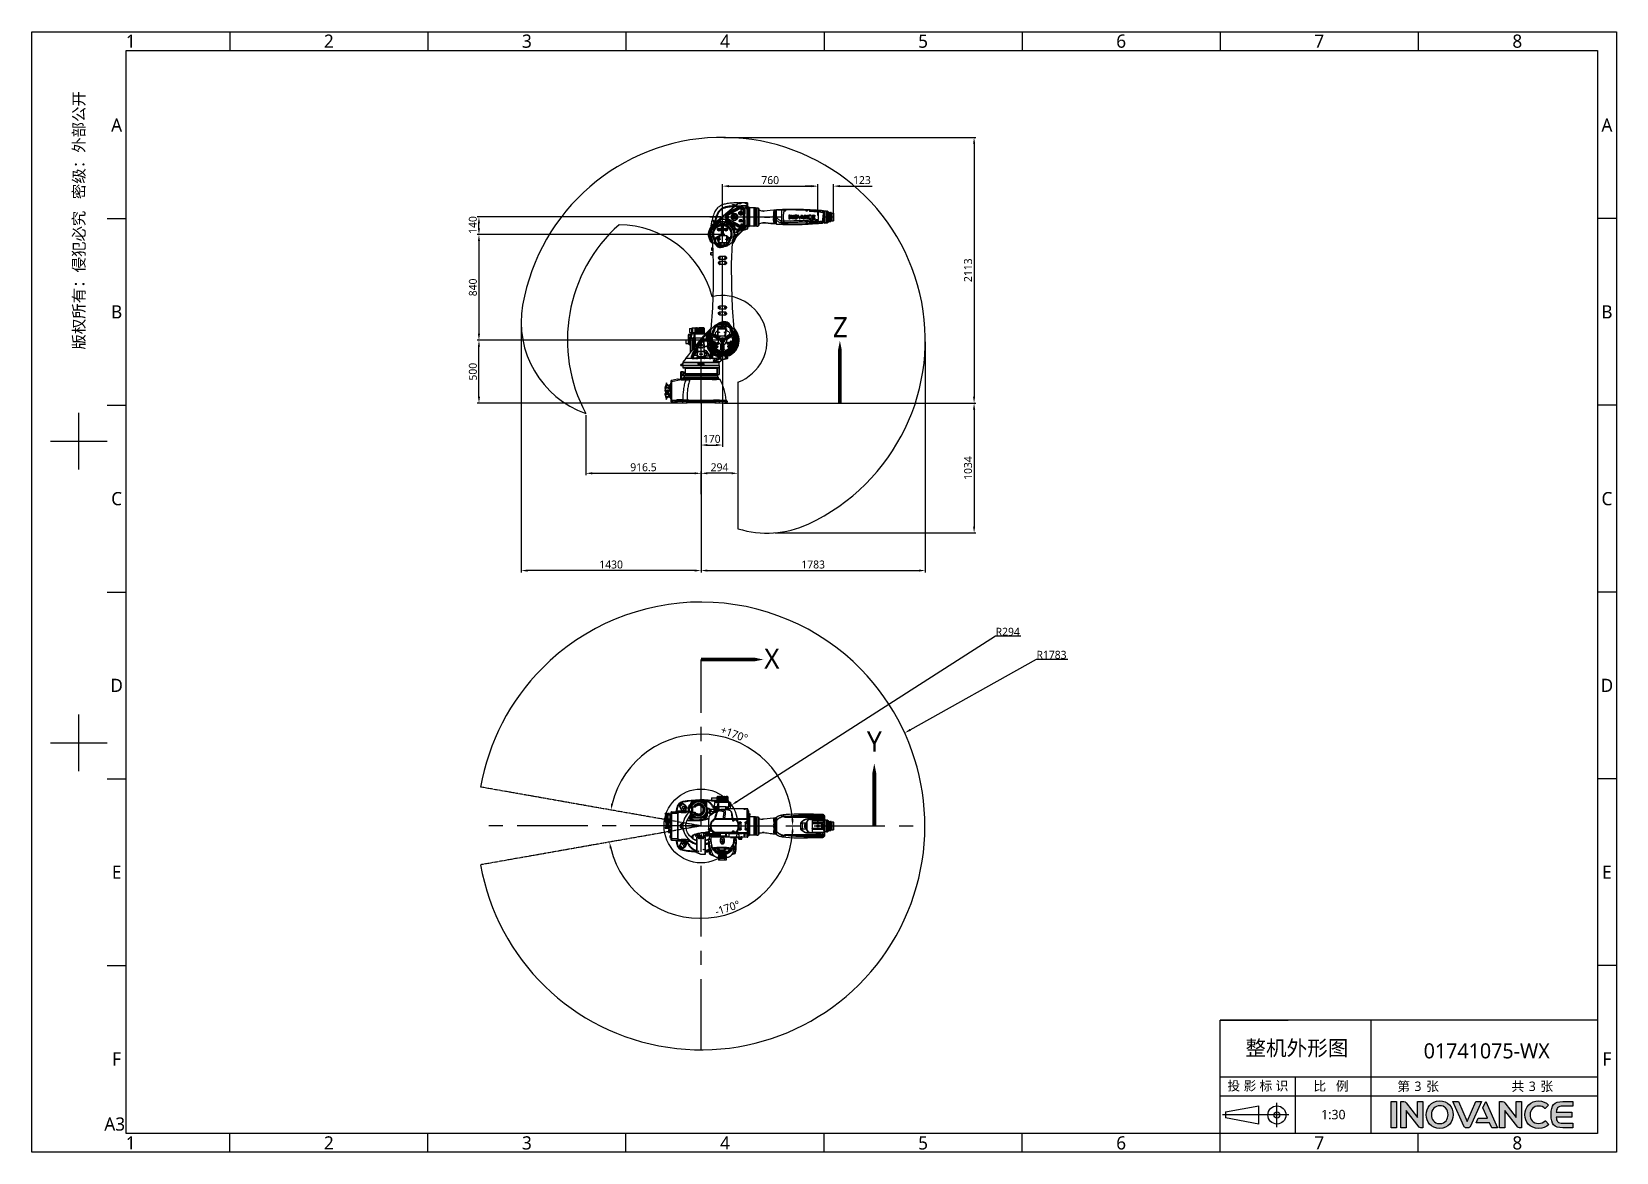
# Model space of a CAD drawing. Header units: millimetres. Extents: x 7426 to 8737, y 124 to 421.
# Drawn here: x 8317.2 to 8737.2, y 123.6 to 420.6 of the extents above; entities that cross this region are included whole.
import ezdxf
from ezdxf import colors
from ezdxf.entities.mleader import LeaderData, LeaderLine
from ezdxf.enums import TextEntityAlignment as Align
from ezdxf.math import Vec2, Vec3

# ---------------------------------------------------------------- set-up
doc = ezdxf.new("R2010")
doc.units = ezdxf.units.MM
doc.linetypes.add('CENTER', pattern=[0.6, 0.375, -0.075, 0.075, -0.075])
for name, color, linetype in [('BREP_1_DXF_CONTINUOUS_LINE', 7, 'Continuous'), ('BREP_2_DXF_CONTINUOUS_LINE', 7, 'Continuous'), ('BREP_3_DXF_CONTINUOUS_LINE', 7, 'Continuous'), ('BREP_4_DXF_CONTINUOUS_LINE', 7, 'Continuous'), ('BREP_5_DXF_CONTINUOUS_LINE', 7, 'Continuous'), ('BREP_6_DXF_CONTINUOUS_LINE', 7, 'Continuous'), ('BREP_7_DXF_CONTINUOUS_LINE', 7, 'Continuous'), ('BREP_8_DXF_CONTINUOUS_LINE', 7, 'Continuous'), ('中心线', 7, 'Continuous'), ('外形图', 7, 'Continuous'), ('多重引线', 7, 'Continuous'), ('尺寸标注', 7, 'Continuous'), ('模板', 7, 'Continuous')]:
    doc.layers.add(name, color=color, linetype=linetype)
doc.layers.add('logo-蓝色', color=7, linetype='Continuous', true_color=0x008ccf)
doc.styles.get("Standard").update_dxf_attribs({"font": 'msyh.ttc'})
doc.styles.add('微软雅黑', font='msyh.ttc')
doc.dimstyles.new('尺寸标注_1_30比例', dxfattribs={"dimtxt": 2.1, "dimasz": 1.7, "dimexe": 0.5, "dimexo": 0.4, "dimgap": 0.5, "dimtad": 1, "dimdec": 1, "dimlfac": 30, "dimdsep": 46, "dimtxsty": '微软雅黑', "dimcen": 0.09, "dimadec": 0, "dimazin": 0, "dimtp": 0.01, "dimtm": 0.01, "dimtfac": 1, "dimtdec": 1, "dimtofl": 0, "dimtmove": 0, "dimatfit": 3, "dimfxl": 1, "dimtolj": 1, "dimarcsym": 0})

msp = doc.modelspace()

# ---------------------------------------------------------------- texts
at = {"layer": '外形图', "color": 0, "lineweight": 9, "char_height": 5.3333}
for s, insert, attachment_point in [('Z', (8529.559, 344.9793), 1), ('X', (8515.4257, 257.1336), 3), ('Y', (8538.5918, 235.1514), 1)]:
    msp.add_mtext_dynamic_manual_height_columns(s, width=7.76337, gutter_width=17.5, heights=[0], dxfattribs=dict(at, insert=insert, attachment_point=attachment_point))

# ---------------------------------------------------------------- blocks, each defined once
blk = doc.blocks.new('图纸')
at = {"layer": 'logo-蓝色'}
h = blk.add_hatch(color=256, dxfattribs=at)
h.dxf.hatch_style = 1
edge = h.paths.add_edge_path()
edge.add_spline(control_points=[(8013.2, 154.8), (8013.2, 154.8), (8019.8, 154.8), (8019.8, 154.8), (8019.8, 154.8), (8019.8, 154.8), (8019.8, 188.2), (8019.8, 188.2), (8019.8, 188.2), (8019.8, 188.2), (8013.2, 188.2), (8013.2, 188.2), (8013.2, 188.2), (8013.2, 188.2), (8013.2, 154.8), (8013.2, 154.8)], knot_values=[0, 0, 0, 0, 0.25, 0.25, 0.25, 0.25, 0.5, 0.5, 0.5, 0.5, 0.75, 0.75, 0.75, 0.75, 1, 1, 1, 1], degree=3, periodic=1)
h = blk.add_hatch(color=256, dxfattribs=at)
h.dxf.hatch_style = 1
edge = h.paths.add_edge_path()
edge.add_spline(control_points=[(8046.9, 188.2), (8046.9, 188.2), (8046.9, 168.1), (8046.9, 168.1), (8046.9, 168.1), (8046.9, 168.1), (8032.2, 186.7), (8032.2, 186.7), (8032.2, 186.7), (8031.5, 187.6), (8030.5, 188.2), (8029.3, 188.2), (8029.3, 188.2), (8029.3, 188.2), (8025.7, 188.2), (8025.7, 188.2), (8025.7, 188.2), (8025.7, 188.2), (8025.7, 154.7), (8025.7, 154.7), (8025.7, 154.7), (8025.7, 154.7), (8032.4, 154.7), (8032.4, 154.7), (8032.4, 154.7), (8032.4, 154.7), (8032.4, 176.6), (8032.4, 176.6), (8032.4, 176.6), (8032.4, 176.6), (8048.9, 155.8), (8048.9, 155.8), (8048.9, 155.8), (8049.4, 155.1), (8050.1, 154.7), (8051, 154.7), (8051, 154.7), (8051, 154.7), (8053.6, 154.7), (8053.6, 154.7), (8053.6, 154.7), (8053.6, 154.7), (8053.6, 188.2), (8053.6, 188.2), (8053.6, 188.2), (8053.6, 188.2), (8046.9, 188.2), (8046.9, 188.2)], knot_values=[0, 0, 0, 0, 0.083333, 0.083333, 0.083333, 0.083333, 0.166667, 0.166667, 0.166667, 0.166667, 0.25, 0.25, 0.25, 0.25, 0.333333, 0.333333, 0.333333, 0.333333, 0.416667, 0.416667, 0.416667, 0.416667, 0.5, 0.5, 0.5, 0.5, 0.583333, 0.583333, 0.583333, 0.583333, 0.666667, 0.666667, 0.666667, 0.666667, 0.75, 0.75, 0.75, 0.75, 0.833333, 0.833333, 0.833333, 0.833333, 0.916667, 0.916667, 0.916667, 0.916667, 1, 1, 1, 1], degree=3, periodic=1)
h = blk.add_hatch(color=256, dxfattribs=at)
h.dxf.hatch_style = 1
edge = h.paths.add_edge_path(flags=16)
edge.add_spline(control_points=[(8067.5, 179.9), (8069.4, 181.8), (8072, 182.8), (8075, 182.8), (8075, 182.8), (8078.1, 182.8), (8080.6, 181.9), (8082.5, 180), (8082.5, 180), (8084.5, 177.9), (8085.7, 174.7), (8085.6, 171.3), (8085.6, 171.3), (8085.5, 165.9), (8082.7, 160.2), (8075, 160.2), (8075, 160.2), (8067.4, 160.2), (8064.5, 165.9), (8064.4, 171.2), (8064.4, 171.2), (8064.3, 174.6), (8065.5, 177.8), (8067.5, 179.9)], knot_values=[0, 0, 0, 0, 0.166667, 0.166667, 0.166667, 0.166667, 0.333333, 0.333333, 0.333333, 0.333333, 0.5, 0.5, 0.5, 0.5, 0.666667, 0.666667, 0.666667, 0.666667, 0.833333, 0.833333, 0.833333, 0.833333, 1, 1, 1, 1], degree=3, periodic=0)
edge = h.paths.add_edge_path()
edge.add_spline(control_points=[(8075, 188.9), (8063.2, 188.9), (8057.9, 179.8), (8057.9, 171.3), (8057.9, 171.3), (8057.9, 166.7), (8059.4, 162.5), (8062.1, 159.4), (8062.1, 159.4), (8065.1, 155.9), (8069.6, 154.1), (8075, 154.1), (8075, 154.1), (8080.4, 154.1), (8084.9, 155.9), (8088, 159.5), (8088, 159.5), (8090.6, 162.5), (8092.1, 166.8), (8092.2, 171.3), (8092.2, 171.3), (8092.2, 176.3), (8090.4, 180.9), (8087.3, 184.1), (8087.3, 184.1), (8084.2, 187.3), (8080, 188.9), (8075, 188.9)], knot_values=[0, 0, 0, 0, 0.142857, 0.142857, 0.142857, 0.142857, 0.285714, 0.285714, 0.285714, 0.285714, 0.428571, 0.428571, 0.428571, 0.428571, 0.571429, 0.571429, 0.571429, 0.571429, 0.714286, 0.714286, 0.714286, 0.714286, 0.857143, 0.857143, 0.857143, 0.857143, 1, 1, 1, 1], degree=3, periodic=0)
h = blk.add_hatch(color=256, dxfattribs=at)
h.dxf.hatch_style = 1
edge = h.paths.add_edge_path()
edge.add_spline(control_points=[(8120.9, 188.2), (8120.9, 188.2), (8110, 162.7), (8110, 162.7), (8110, 162.7), (8110, 162.7), (8099, 188.2), (8099, 188.2), (8099, 188.2), (8099, 188.2), (8091.6, 188.2), (8091.6, 188.2), (8091.6, 188.2), (8091.6, 188.2), (8105.6, 156.9), (8105.6, 156.9), (8105.6, 156.9), (8106.2, 155.7), (8107.5, 154.8), (8108.9, 154.8), (8108.9, 154.8), (8108.9, 154.8), (8108.9, 154.8), (8108.9, 154.8), (8108.9, 154.8), (8108.9, 154.8), (8111, 154.8), (8111, 154.8), (8111, 154.8), (8111, 154.8), (8111, 154.8), (8111, 154.8), (8111, 154.8), (8112.5, 154.8), (8113.7, 155.7), (8114.3, 156.9), (8114.3, 156.9), (8114.3, 156.9), (8128.3, 188.2), (8128.3, 188.2), (8128.3, 188.2), (8128.3, 188.2), (8120.9, 188.2), (8120.9, 188.2)], knot_values=[0, 0, 0, 0, 0.090909, 0.090909, 0.090909, 0.090909, 0.181818, 0.181818, 0.181818, 0.181818, 0.272727, 0.272727, 0.272727, 0.272727, 0.363636, 0.363636, 0.363636, 0.363636, 0.454545, 0.454545, 0.454545, 0.454545, 0.545455, 0.545455, 0.545455, 0.545455, 0.636364, 0.636364, 0.636364, 0.636364, 0.727273, 0.727273, 0.727273, 0.727273, 0.818182, 0.818182, 0.818182, 0.818182, 0.909091, 0.909091, 0.909091, 0.909091, 1, 1, 1, 1], degree=3, periodic=1)
h = blk.add_hatch(color=256, dxfattribs=at)
h.dxf.hatch_style = 1
edge = h.paths.add_edge_path()
edge.add_spline(control_points=[(8133.5, 188.2), (8133.5, 188.2), (8130, 180.4), (8130, 180.4), (8130, 180.4), (8130, 180.4), (8135.7, 167.2), (8135.7, 167.2), (8135.7, 167.2), (8135.7, 167.2), (8124.1, 167.2), (8124.1, 167.2), (8124.1, 167.2), (8124.1, 167.2), (8121.3, 161), (8121.3, 161), (8121.3, 161), (8121.3, 161), (8138.4, 161), (8138.4, 161), (8138.4, 161), (8138.4, 161), (8141.2, 154.8), (8141.2, 154.8), (8141.2, 154.8), (8141.2, 154.8), (8148.4, 154.8), (8148.4, 154.8), (8148.4, 154.8), (8148.4, 154.8), (8133.5, 188.2), (8133.5, 188.2)], knot_values=[0, 0, 0, 0, 0.125, 0.125, 0.125, 0.125, 0.25, 0.25, 0.25, 0.25, 0.375, 0.375, 0.375, 0.375, 0.5, 0.5, 0.5, 0.5, 0.625, 0.625, 0.625, 0.625, 0.75, 0.75, 0.75, 0.75, 0.875, 0.875, 0.875, 0.875, 1, 1, 1, 1], degree=3, periodic=1)
h = blk.add_hatch(color=256, dxfattribs=at)
h.dxf.hatch_style = 1
edge = h.paths.add_edge_path()
edge.add_spline(control_points=[(8172.4, 188.2), (8172.4, 188.2), (8172.4, 168.1), (8172.4, 168.1), (8172.4, 168.1), (8172.4, 168.1), (8157.7, 186.7), (8157.7, 186.7), (8157.7, 186.7), (8157, 187.6), (8156, 188.2), (8154.8, 188.2), (8154.8, 188.2), (8154.8, 188.2), (8151.2, 188.2), (8151.2, 188.2), (8151.2, 188.2), (8151.2, 188.2), (8151.2, 154.7), (8151.2, 154.7), (8151.2, 154.7), (8151.2, 154.7), (8157.9, 154.7), (8157.9, 154.7), (8157.9, 154.7), (8157.9, 154.7), (8157.9, 176.6), (8157.9, 176.6), (8157.9, 176.6), (8157.9, 176.6), (8174.4, 155.8), (8174.4, 155.8), (8174.4, 155.8), (8174.9, 155.1), (8175.6, 154.7), (8176.5, 154.7), (8176.5, 154.7), (8176.5, 154.7), (8179.1, 154.7), (8179.1, 154.7), (8179.1, 154.7), (8179.1, 154.7), (8179.1, 188.2), (8179.1, 188.2), (8179.1, 188.2), (8179.1, 188.2), (8172.4, 188.2), (8172.4, 188.2)], knot_values=[0, 0, 0, 0, 0.083333, 0.083333, 0.083333, 0.083333, 0.166667, 0.166667, 0.166667, 0.166667, 0.25, 0.25, 0.25, 0.25, 0.333333, 0.333333, 0.333333, 0.333333, 0.416667, 0.416667, 0.416667, 0.416667, 0.5, 0.5, 0.5, 0.5, 0.583333, 0.583333, 0.583333, 0.583333, 0.666667, 0.666667, 0.666667, 0.666667, 0.75, 0.75, 0.75, 0.75, 0.833333, 0.833333, 0.833333, 0.833333, 0.916667, 0.916667, 0.916667, 0.916667, 1, 1, 1, 1], degree=3, periodic=1)
h = blk.add_hatch(color=256, dxfattribs=at)
h.dxf.hatch_style = 1
edge = h.paths.add_edge_path()
edge.add_spline(control_points=[(8209.2, 163.6), (8207.2, 161.6), (8204.1, 160.3), (8201.1, 160.3), (8201.1, 160.3), (8193, 160.3), (8190, 166), (8190, 171.3), (8190, 171.3), (8189.9, 174.5), (8191.1, 177.5), (8193.1, 179.5), (8193.1, 179.5), (8195.1, 181.5), (8197.8, 182.5), (8201.1, 182.5), (8201.1, 182.5), (8204.1, 182.5), (8206.9, 181.5), (8208.9, 179.5), (8208.9, 179.5), (8208.9, 179.5), (8209.1, 179.3), (8209.1, 179.3), (8209.1, 179.3), (8209.1, 179.3), (8213.5, 183.6), (8213.5, 183.6), (8213.5, 183.6), (8213.5, 183.6), (8213.4, 183.8), (8213.4, 183.8), (8213.4, 183.8), (8210, 187.1), (8205.7, 188.9), (8201.1, 188.9), (8201.1, 188.9), (8195.9, 188.9), (8191.5, 187.2), (8188.3, 184), (8188.3, 184), (8185.2, 180.8), (8183.4, 176.2), (8183.4, 171.3), (8183.4, 171.3), (8183.4, 166.7), (8184.9, 162.5), (8187.6, 159.4), (8187.6, 159.4), (8190.8, 155.9), (8195.4, 154.1), (8201.1, 154.1), (8201.1, 154.1), (8206.1, 154.1), (8210.5, 155.8), (8213.8, 159), (8213.8, 159), (8213.8, 159), (8213.9, 159.2), (8213.9, 159.2), (8213.9, 159.2), (8213.9, 159.2), (8209.4, 163.8), (8209.4, 163.8), (8209.4, 163.8), (8209.4, 163.8), (8209.2, 163.6), (8209.2, 163.6)], knot_values=[0, 0, 0, 0, 0.058824, 0.058824, 0.058824, 0.058824, 0.117647, 0.117647, 0.117647, 0.117647, 0.176471, 0.176471, 0.176471, 0.176471, 0.235294, 0.235294, 0.235294, 0.235294, 0.294118, 0.294118, 0.294118, 0.294118, 0.352941, 0.352941, 0.352941, 0.352941, 0.411765, 0.411765, 0.411765, 0.411765, 0.470588, 0.470588, 0.470588, 0.470588, 0.529412, 0.529412, 0.529412, 0.529412, 0.588235, 0.588235, 0.588235, 0.588235, 0.647059, 0.647059, 0.647059, 0.647059, 0.705882, 0.705882, 0.705882, 0.705882, 0.764706, 0.764706, 0.764706, 0.764706, 0.823529, 0.823529, 0.823529, 0.823529, 0.882353, 0.882353, 0.882353, 0.882353, 0.941176, 0.941176, 0.941176, 0.941176, 1, 1, 1, 1], degree=3, periodic=0)
h = blk.add_hatch(color=256, dxfattribs=at)
h.dxf.hatch_style = 1
edge = h.paths.add_edge_path()
edge.add_spline(control_points=[(8231.8, 182.4), (8231.8, 182.4), (8244.3, 182.4), (8244.3, 182.4), (8244.3, 182.4), (8244.3, 182.4), (8244.3, 188.2), (8244.3, 188.2), (8244.3, 188.2), (8244.3, 188.2), (8231.7, 188.2), (8231.7, 188.2), (8231.7, 188.2), (8220, 188.2), (8216.8, 183.7), (8216.8, 171.9), (8216.8, 171.9), (8216.8, 171.9), (8216.8, 171.5), (8216.8, 171.5), (8216.8, 171.5), (8216.8, 171.5), (8216.8, 171.5), (8216.8, 171.5), (8216.8, 171.5), (8216.8, 171.5), (8216.8, 171.5), (8216.8, 171.5), (8216.8, 171.5), (8216.8, 171.5), (8216.8, 171.5), (8216.8, 171.5), (8216.8, 171.5), (8216.8, 171.5), (8216.8, 171), (8216.8, 171), (8216.8, 171), (8216.8, 159.2), (8220, 154.8), (8231.7, 154.8), (8231.7, 154.8), (8231.7, 154.8), (8244.3, 154.8), (8244.3, 154.8), (8244.3, 154.8), (8244.3, 154.8), (8244.3, 160.6), (8244.3, 160.6), (8244.3, 160.6), (8244.3, 160.6), (8231.8, 160.6), (8231.8, 160.6), (8231.8, 160.6), (8228.8, 160.6), (8226.4, 161.1), (8225, 162.7), (8225, 162.7), (8223.9, 164), (8223.4, 166), (8223.3, 168.4), (8223.3, 168.4), (8223.3, 168.4), (8243.2, 168.4), (8243.2, 168.4), (8243.2, 168.4), (8243.2, 168.4), (8243.2, 171.5), (8243.2, 171.5), (8243.2, 171.5), (8243.2, 171.5), (8243.2, 174.6), (8243.2, 174.6), (8243.2, 174.6), (8243.2, 174.6), (8223.3, 174.6), (8223.3, 174.6), (8223.3, 174.6), (8223.4, 176.9), (8223.9, 178.9), (8225, 180.2), (8225, 180.2), (8226.4, 181.8), (8228.8, 182.4), (8231.8, 182.4)], knot_values=[0, 0, 0, 0, 0.047619, 0.047619, 0.047619, 0.047619, 0.095238, 0.095238, 0.095238, 0.095238, 0.142857, 0.142857, 0.142857, 0.142857, 0.190476, 0.190476, 0.190476, 0.190476, 0.238095, 0.238095, 0.238095, 0.238095, 0.285714, 0.285714, 0.285714, 0.285714, 0.333333, 0.333333, 0.333333, 0.333333, 0.380952, 0.380952, 0.380952, 0.380952, 0.428571, 0.428571, 0.428571, 0.428571, 0.47619, 0.47619, 0.47619, 0.47619, 0.52381, 0.52381, 0.52381, 0.52381, 0.571429, 0.571429, 0.571429, 0.571429, 0.619048, 0.619048, 0.619048, 0.619048, 0.666667, 0.666667, 0.666667, 0.666667, 0.714286, 0.714286, 0.714286, 0.714286, 0.761905, 0.761905, 0.761905, 0.761905, 0.809524, 0.809524, 0.809524, 0.809524, 0.857143, 0.857143, 0.857143, 0.857143, 0.904762, 0.904762, 0.904762, 0.904762, 0.952381, 0.952381, 0.952381, 0.952381, 1, 1, 1, 1], degree=3, periodic=0)
at = {"color": 2}
for p, q in [((6535.7, 1549.2), (6535.7, 1525.2)), ((6787.7, 1549.2), (6787.7, 1525.2)), ((7039.7, 1549.2), (7039.7, 1525.2)), ((7291.7, 1549.2), (7291.7, 1525.2)), ((7543.7, 1549.2), (7543.7, 1525.2)), ((7795.7, 1549.2), (7795.7, 1525.2)), ((8047.7, 1549.2), (8047.7, 1525.2)), ((6379.7, 1311.6), (6403.7, 1311.6)), ((8299.7, 1311.6), (8275.7, 1311.6)), ((6379.7, 1074), (6403.7, 1074)), ((8299.7, 1074), (8275.7, 1074)), ((6343.7, 992.4), (6343.7, 1064.4)), ((6307.7, 1028.4), (6379.7, 1028.4)), ((6379.7, 836.4), (6403.7, 836.4)), ((8299.7, 836.4), (8275.7, 836.4)), ((6343.7, 608.4), (6343.7, 680.4)), ((6307.7, 644.4), (6379.7, 644.4)), ((6379.7, 598.8), (6403.7, 598.8)), ((8299.7, 598.8), (8275.7, 598.8)), ((6379.7, 361.2), (6403.7, 361.2)), ((8299.7, 361.2), (8275.7, 361.2)), ((8275.7, 291.6), (7795.7, 291.6)), ((7795.7, 147.6), (7795.7, 291.6)), ((7795.7, 291.6), (7882.1, 291.6)), ((7987.7, 147.6), (7987.7, 291.6)), ((7795.7, 147.6), (7795.7, 219.6)), ((7795.7, 219.6), (7882.1, 219.6)), ((7795.7, 219.6), (8275.7, 219.6)), ((7891.7, 147.6), (7891.7, 219.6)), ((7795.7, 195.6), (7987.7, 195.6)), ((7802.5, 175), (7844.7, 182.6)), ((7844.7, 159.6), (7844.7, 182.6)), ((7867.8, 155.8), (7867.8, 186.5)), ((7883.1, 171.1), (7798.6, 171.1)), ((7802.5, 175), (7802.5, 167.3)), ((7844.7, 159.6), (7802.5, 167.3)), ((6535.7, 123.6), (6535.7, 147.6)), ((6787.7, 123.6), (6787.7, 147.6)), ((7039.7, 123.6), (7039.7, 147.6)), ((7291.7, 123.6), (7291.7, 147.6)), ((7543.7, 123.6), (7543.7, 147.6)), ((7795.7, 123.6), (7795.7, 147.6)), ((8047.7, 123.6), (8047.7, 147.6))]:
    blk.add_line(p, q, dxfattribs=at)
for points in [[(6283.7, 123.6), (6283.7, 1549.2), (8299.7, 1549.2), (8299.7, 123.6)], [(6403.7, 147.6), (6403.7, 1525.2), (8275.7, 1525.2), (8275.7, 147.6)], [(7987.7, 195.6), (8275.7, 195.6), (8275.7, 147.6), (7987.7, 147.6)]]:
    blk.add_lwpolyline(points, close=True, dxfattribs=at)
for radius in [11.5, 3.84]:
    blk.add_circle((7867.8, 171.1), radius, dxfattribs=at)
at = {"layer": 'logo-蓝色'}
for points, knots in [([(8013.2, 154.8), (8013.2, 154.8), (8019.8, 154.8), (8019.8, 154.8), (8019.8, 154.8), (8019.8, 154.8), (8019.8, 188.2), (8019.8, 188.2), (8019.8, 188.2), (8019.8, 188.2), (8013.2, 188.2), (8013.2, 188.2), (8013.2, 188.2), (8013.2, 188.2), (8013.2, 154.8), (8013.2, 154.8)], [0, 0, 0, 0, 0.25, 0.25, 0.25, 0.25, 0.5, 0.5, 0.5, 0.5, 0.75, 0.75, 0.75, 0.75, 1, 1, 1, 1]), ([(8046.9, 188.2), (8046.9, 188.2), (8046.9, 168.1), (8046.9, 168.1), (8046.9, 168.1), (8046.9, 168.1), (8032.2, 186.7), (8032.2, 186.7), (8032.2, 186.7), (8031.5, 187.6), (8030.5, 188.2), (8029.3, 188.2), (8029.3, 188.2), (8029.3, 188.2), (8025.7, 188.2), (8025.7, 188.2), (8025.7, 188.2), (8025.7, 188.2), (8025.7, 154.7), (8025.7, 154.7), (8025.7, 154.7), (8025.7, 154.7), (8032.4, 154.7), (8032.4, 154.7), (8032.4, 154.7), (8032.4, 154.7), (8032.4, 176.6), (8032.4, 176.6), (8032.4, 176.6), (8032.4, 176.6), (8048.9, 155.8), (8048.9, 155.8), (8048.9, 155.8), (8049.4, 155.1), (8050.1, 154.7), (8051, 154.7), (8051, 154.7), (8051, 154.7), (8053.6, 154.7), (8053.6, 154.7), (8053.6, 154.7), (8053.6, 154.7), (8053.6, 188.2), (8053.6, 188.2), (8053.6, 188.2), (8053.6, 188.2), (8046.9, 188.2), (8046.9, 188.2)], [0, 0, 0, 0, 0.083333, 0.083333, 0.083333, 0.083333, 0.166667, 0.166667, 0.166667, 0.166667, 0.25, 0.25, 0.25, 0.25, 0.333333, 0.333333, 0.333333, 0.333333, 0.416667, 0.416667, 0.416667, 0.416667, 0.5, 0.5, 0.5, 0.5, 0.583333, 0.583333, 0.583333, 0.583333, 0.666667, 0.666667, 0.666667, 0.666667, 0.75, 0.75, 0.75, 0.75, 0.833333, 0.833333, 0.833333, 0.833333, 0.916667, 0.916667, 0.916667, 0.916667, 1, 1, 1, 1]), ([(8075, 188.9), (8063.2, 188.9), (8057.9, 179.8), (8057.9, 171.3), (8057.9, 171.3), (8057.9, 166.7), (8059.4, 162.5), (8062.1, 159.4), (8062.1, 159.4), (8065.1, 155.9), (8069.6, 154.1), (8075, 154.1), (8075, 154.1), (8080.4, 154.1), (8084.9, 155.9), (8088, 159.5), (8088, 159.5), (8090.6, 162.5), (8092.1, 166.8), (8092.2, 171.3), (8092.2, 171.3), (8092.2, 176.3), (8090.4, 180.9), (8087.3, 184.1), (8087.3, 184.1), (8084.2, 187.3), (8080, 188.9), (8075, 188.9)], [0, 0, 0, 0, 0.142857, 0.142857, 0.142857, 0.142857, 0.285714, 0.285714, 0.285714, 0.285714, 0.428571, 0.428571, 0.428571, 0.428571, 0.571429, 0.571429, 0.571429, 0.571429, 0.714286, 0.714286, 0.714286, 0.714286, 0.857143, 0.857143, 0.857143, 0.857143, 1, 1, 1, 1]), ([(8067.5, 179.9), (8069.4, 181.8), (8072, 182.8), (8075, 182.8), (8075, 182.8), (8078.1, 182.8), (8080.6, 181.9), (8082.5, 180), (8082.5, 180), (8084.5, 177.9), (8085.7, 174.7), (8085.6, 171.3), (8085.6, 171.3), (8085.5, 165.9), (8082.7, 160.2), (8075, 160.2), (8075, 160.2), (8067.4, 160.2), (8064.5, 165.9), (8064.4, 171.2), (8064.4, 171.2), (8064.3, 174.6), (8065.5, 177.8), (8067.5, 179.9)], [0, 0, 0, 0, 0.166667, 0.166667, 0.166667, 0.166667, 0.333333, 0.333333, 0.333333, 0.333333, 0.5, 0.5, 0.5, 0.5, 0.666667, 0.666667, 0.666667, 0.666667, 0.833333, 0.833333, 0.833333, 0.833333, 1, 1, 1, 1]), ([(8120.9, 188.2), (8120.9, 188.2), (8110, 162.7), (8110, 162.7), (8110, 162.7), (8110, 162.7), (8099, 188.2), (8099, 188.2), (8099, 188.2), (8099, 188.2), (8091.6, 188.2), (8091.6, 188.2), (8091.6, 188.2), (8091.6, 188.2), (8105.6, 156.9), (8105.6, 156.9), (8105.6, 156.9), (8106.2, 155.7), (8107.5, 154.8), (8108.9, 154.8), (8108.9, 154.8), (8108.9, 154.8), (8108.9, 154.8), (8108.9, 154.8), (8108.9, 154.8), (8108.9, 154.8), (8111, 154.8), (8111, 154.8), (8111, 154.8), (8111, 154.8), (8111, 154.8), (8111, 154.8), (8111, 154.8), (8112.5, 154.8), (8113.7, 155.7), (8114.3, 156.9), (8114.3, 156.9), (8114.3, 156.9), (8128.3, 188.2), (8128.3, 188.2), (8128.3, 188.2), (8128.3, 188.2), (8120.9, 188.2), (8120.9, 188.2)], [0, 0, 0, 0, 0.090909, 0.090909, 0.090909, 0.090909, 0.181818, 0.181818, 0.181818, 0.181818, 0.272727, 0.272727, 0.272727, 0.272727, 0.363636, 0.363636, 0.363636, 0.363636, 0.454545, 0.454545, 0.454545, 0.454545, 0.545455, 0.545455, 0.545455, 0.545455, 0.636364, 0.636364, 0.636364, 0.636364, 0.727273, 0.727273, 0.727273, 0.727273, 0.818182, 0.818182, 0.818182, 0.818182, 0.909091, 0.909091, 0.909091, 0.909091, 1, 1, 1, 1]), ([(8133.5, 188.2), (8133.5, 188.2), (8130, 180.4), (8130, 180.4), (8130, 180.4), (8130, 180.4), (8135.7, 167.2), (8135.7, 167.2), (8135.7, 167.2), (8135.7, 167.2), (8124.1, 167.2), (8124.1, 167.2), (8124.1, 167.2), (8124.1, 167.2), (8121.3, 161), (8121.3, 161), (8121.3, 161), (8121.3, 161), (8138.4, 161), (8138.4, 161), (8138.4, 161), (8138.4, 161), (8141.2, 154.8), (8141.2, 154.8), (8141.2, 154.8), (8141.2, 154.8), (8148.4, 154.8), (8148.4, 154.8), (8148.4, 154.8), (8148.4, 154.8), (8133.5, 188.2), (8133.5, 188.2)], [0, 0, 0, 0, 0.125, 0.125, 0.125, 0.125, 0.25, 0.25, 0.25, 0.25, 0.375, 0.375, 0.375, 0.375, 0.5, 0.5, 0.5, 0.5, 0.625, 0.625, 0.625, 0.625, 0.75, 0.75, 0.75, 0.75, 0.875, 0.875, 0.875, 0.875, 1, 1, 1, 1]), ([(8172.4, 188.2), (8172.4, 188.2), (8172.4, 168.1), (8172.4, 168.1), (8172.4, 168.1), (8172.4, 168.1), (8157.7, 186.7), (8157.7, 186.7), (8157.7, 186.7), (8157, 187.6), (8156, 188.2), (8154.8, 188.2), (8154.8, 188.2), (8154.8, 188.2), (8151.2, 188.2), (8151.2, 188.2), (8151.2, 188.2), (8151.2, 188.2), (8151.2, 154.7), (8151.2, 154.7), (8151.2, 154.7), (8151.2, 154.7), (8157.9, 154.7), (8157.9, 154.7), (8157.9, 154.7), (8157.9, 154.7), (8157.9, 176.6), (8157.9, 176.6), (8157.9, 176.6), (8157.9, 176.6), (8174.4, 155.8), (8174.4, 155.8), (8174.4, 155.8), (8174.9, 155.1), (8175.6, 154.7), (8176.5, 154.7), (8176.5, 154.7), (8176.5, 154.7), (8179.1, 154.7), (8179.1, 154.7), (8179.1, 154.7), (8179.1, 154.7), (8179.1, 188.2), (8179.1, 188.2), (8179.1, 188.2), (8179.1, 188.2), (8172.4, 188.2), (8172.4, 188.2)], [0, 0, 0, 0, 0.083333, 0.083333, 0.083333, 0.083333, 0.166667, 0.166667, 0.166667, 0.166667, 0.25, 0.25, 0.25, 0.25, 0.333333, 0.333333, 0.333333, 0.333333, 0.416667, 0.416667, 0.416667, 0.416667, 0.5, 0.5, 0.5, 0.5, 0.583333, 0.583333, 0.583333, 0.583333, 0.666667, 0.666667, 0.666667, 0.666667, 0.75, 0.75, 0.75, 0.75, 0.833333, 0.833333, 0.833333, 0.833333, 0.916667, 0.916667, 0.916667, 0.916667, 1, 1, 1, 1]), ([(8209.2, 163.6), (8207.2, 161.6), (8204.1, 160.3), (8201.1, 160.3), (8201.1, 160.3), (8193, 160.3), (8190, 166), (8190, 171.3), (8190, 171.3), (8189.9, 174.5), (8191.1, 177.5), (8193.1, 179.5), (8193.1, 179.5), (8195.1, 181.5), (8197.8, 182.5), (8201.1, 182.5), (8201.1, 182.5), (8204.1, 182.5), (8206.9, 181.5), (8208.9, 179.5), (8208.9, 179.5), (8208.9, 179.5), (8209.1, 179.3), (8209.1, 179.3), (8209.1, 179.3), (8209.1, 179.3), (8213.5, 183.6), (8213.5, 183.6), (8213.5, 183.6), (8213.5, 183.6), (8213.4, 183.8), (8213.4, 183.8), (8213.4, 183.8), (8210, 187.1), (8205.7, 188.9), (8201.1, 188.9), (8201.1, 188.9), (8195.9, 188.9), (8191.5, 187.2), (8188.3, 184), (8188.3, 184), (8185.2, 180.8), (8183.4, 176.2), (8183.4, 171.3), (8183.4, 171.3), (8183.4, 166.7), (8184.9, 162.5), (8187.6, 159.4), (8187.6, 159.4), (8190.8, 155.9), (8195.4, 154.1), (8201.1, 154.1), (8201.1, 154.1), (8206.1, 154.1), (8210.5, 155.8), (8213.8, 159), (8213.8, 159), (8213.8, 159), (8213.9, 159.2), (8213.9, 159.2), (8213.9, 159.2), (8213.9, 159.2), (8209.4, 163.8), (8209.4, 163.8), (8209.4, 163.8), (8209.4, 163.8), (8209.2, 163.6), (8209.2, 163.6)], [0, 0, 0, 0, 0.058824, 0.058824, 0.058824, 0.058824, 0.117647, 0.117647, 0.117647, 0.117647, 0.176471, 0.176471, 0.176471, 0.176471, 0.235294, 0.235294, 0.235294, 0.235294, 0.294118, 0.294118, 0.294118, 0.294118, 0.352941, 0.352941, 0.352941, 0.352941, 0.411765, 0.411765, 0.411765, 0.411765, 0.470588, 0.470588, 0.470588, 0.470588, 0.529412, 0.529412, 0.529412, 0.529412, 0.588235, 0.588235, 0.588235, 0.588235, 0.647059, 0.647059, 0.647059, 0.647059, 0.705882, 0.705882, 0.705882, 0.705882, 0.764706, 0.764706, 0.764706, 0.764706, 0.823529, 0.823529, 0.823529, 0.823529, 0.882353, 0.882353, 0.882353, 0.882353, 0.941176, 0.941176, 0.941176, 0.941176, 1, 1, 1, 1]), ([(8231.8, 182.4), (8231.8, 182.4), (8244.3, 182.4), (8244.3, 182.4), (8244.3, 182.4), (8244.3, 182.4), (8244.3, 188.2), (8244.3, 188.2), (8244.3, 188.2), (8244.3, 188.2), (8231.7, 188.2), (8231.7, 188.2), (8231.7, 188.2), (8220, 188.2), (8216.8, 183.7), (8216.8, 171.9), (8216.8, 171.9), (8216.8, 171.9), (8216.8, 171.5), (8216.8, 171.5), (8216.8, 171.5), (8216.8, 171.5), (8216.8, 171.5), (8216.8, 171.5), (8216.8, 171.5), (8216.8, 171.5), (8216.8, 171.5), (8216.8, 171.5), (8216.8, 171.5), (8216.8, 171.5), (8216.8, 171.5), (8216.8, 171.5), (8216.8, 171.5), (8216.8, 171.5), (8216.8, 171), (8216.8, 171), (8216.8, 171), (8216.8, 159.2), (8220, 154.8), (8231.7, 154.8), (8231.7, 154.8), (8231.7, 154.8), (8244.3, 154.8), (8244.3, 154.8), (8244.3, 154.8), (8244.3, 154.8), (8244.3, 160.6), (8244.3, 160.6), (8244.3, 160.6), (8244.3, 160.6), (8231.8, 160.6), (8231.8, 160.6), (8231.8, 160.6), (8228.8, 160.6), (8226.4, 161.1), (8225, 162.7), (8225, 162.7), (8223.9, 164), (8223.4, 166), (8223.3, 168.4), (8223.3, 168.4), (8223.3, 168.4), (8243.2, 168.4), (8243.2, 168.4), (8243.2, 168.4), (8243.2, 168.4), (8243.2, 171.5), (8243.2, 171.5), (8243.2, 171.5), (8243.2, 171.5), (8243.2, 174.6), (8243.2, 174.6), (8243.2, 174.6), (8243.2, 174.6), (8223.3, 174.6), (8223.3, 174.6), (8223.3, 174.6), (8223.4, 176.9), (8223.9, 178.9), (8225, 180.2), (8225, 180.2), (8226.4, 181.8), (8228.8, 182.4), (8231.8, 182.4)], [0, 0, 0, 0, 0.047619, 0.047619, 0.047619, 0.047619, 0.095238, 0.095238, 0.095238, 0.095238, 0.142857, 0.142857, 0.142857, 0.142857, 0.190476, 0.190476, 0.190476, 0.190476, 0.238095, 0.238095, 0.238095, 0.238095, 0.285714, 0.285714, 0.285714, 0.285714, 0.333333, 0.333333, 0.333333, 0.333333, 0.380952, 0.380952, 0.380952, 0.380952, 0.428571, 0.428571, 0.428571, 0.428571, 0.47619, 0.47619, 0.47619, 0.47619, 0.52381, 0.52381, 0.52381, 0.52381, 0.571429, 0.571429, 0.571429, 0.571429, 0.619048, 0.619048, 0.619048, 0.619048, 0.666667, 0.666667, 0.666667, 0.666667, 0.714286, 0.714286, 0.714286, 0.714286, 0.761905, 0.761905, 0.761905, 0.761905, 0.809524, 0.809524, 0.809524, 0.809524, 0.857143, 0.857143, 0.857143, 0.857143, 0.904762, 0.904762, 0.904762, 0.904762, 0.952381, 0.952381, 0.952381, 0.952381, 1, 1, 1, 1])]:
    blk.add_open_spline(points, degree=3, knots=knots, dxfattribs=at)
at = {"color": 2, "style": '微软雅黑'}
for s, height, p in [('1', 16.8, (6409.7, 1537.2)), ('2', 16.8, (6661.7, 1537.2)), ('3', 16.8, (6913.7, 1537.2)), ('4', 16.8, (7165.7, 1537.2)), ('5', 16.8, (7417.7, 1537.2)), ('6', 16.8, (7669.7, 1537.2)), ('7', 16.8, (7921.7, 1537.2)), ('8', 16.8, (8173.7, 1537.2)), ('A', 16.8, (6391.7, 1430.4)), ('A', 16.8, (8287.7, 1430.4)), ('B', 16.8, (6391.7, 1192.8)), ('B', 16.8, (8287.7, 1192.8)), ('C', 16.8, (6391.7, 955.2)), ('C', 16.8, (8287.7, 955.2)), ('D', 16.8, (6391.7, 717.6)), ('D', 16.8, (8287.7, 717.6)), ('E', 16.8, (6391.7, 480)), ('E', 16.8, (8287.7, 480)), ('F', 16.8, (6391.7, 242.4)), ('F', 16.8, (8287.7, 242.4)), ('投 影 标 识', 12, (7843.7, 208.2)), ('比   例', 12, (7936.7, 207.9)), ('第     张', 12, (8047.5, 207.6)), ('共     张', 12, (8192.8, 207.6)), ('A3', 16.8, (6389.3, 159.6)), ('1', 16.8, (6409.7, 135.6)), ('2', 16.8, (6661.7, 135.6)), ('3', 16.8, (6913.7, 135.6)), ('4', 16.8, (7165.7, 135.6)), ('5', 16.8, (7417.7, 135.6)), ('6', 16.8, (7669.7, 135.6)), ('7', 16.8, (7921.7, 135.6)), ('8', 16.8, (8173.7, 135.6))]:
    blk.add_text(s, height=height, dxfattribs=at).set_placement(p, align=Align.MIDDLE_CENTER)
blk.add_text('版权所有：侵犯必究   密级：外部公开', height=14.4, rotation=90, dxfattribs=at).set_placement((6343.7, 1309.2), align=Align.MIDDLE_CENTER)
blk.add_attdef('整机外形图', text='', height=19.2, dxfattribs=at).set_placement((7893.3, 256.6), align=Align.MIDDLE)
at = {"color": 7, "style": '微软雅黑'}
for tag, height, p in [('编号', 19.2, (8134.8, 252.7)), ('比例', 12, (7939.7, 171.6))]:
    blk.add_attdef(tag, text='', height=height, dxfattribs=at).set_placement(p, align=Align.MIDDLE)
at = {"style": '微软雅黑'}
for tag, p in [('当前页', (8047.3, 207.6)), ('总页数', (8192.8, 207.6))]:
    blk.add_attdef(tag, text='', height=12, dxfattribs=at).set_placement(p, align=Align.MIDDLE)
blk = doc.blocks.new('*D1301')
at = {"layer": 'Defpoints', "color": 0}
for p in [(8435.76, 371.51), (8500.29, 371.51), (8500.29, 366.85)]:
    blk.add_point(p, dxfattribs=at)
at = {"layer": '尺寸标注', "color": 0, "linetype": 'Continuous', "lineweight": -2}
for p, q in [((8499.89, 371.51), (8435.26, 371.51)), ((8435.76, 368.55), (8435.76, 369.81)), ((8499.89, 366.85), (8435.26, 366.85))]:
    blk.add_line(p, q, dxfattribs=at)
at = {"layer": '尺寸标注', "color": 0}
for points in [[(8436.04, 369.81), (8435.47, 369.81), (8435.76, 371.51)], [(8435.47, 368.55), (8436.04, 368.55), (8435.76, 366.85)]]:
    blk.add_solid(points, dxfattribs=at)
at = {"layer": '尺寸标注', "color": 0, "insert": (8433.07, 369.39), "char_height": 2.1, "attachment_point": 2, "rotation": 90, "style": '微软雅黑'}
blk.add_mtext('\\A1;\\A1;140', dxfattribs=at)
blk = doc.blocks.new('*D1302')
at = {"layer": 'Defpoints', "color": 0}
for p in [(8500.29, 366.85), (8435.76, 338.85), (8500.94, 338.85)]:
    blk.add_point(p, dxfattribs=at)
at = {"layer": '尺寸标注', "color": 0, "linetype": 'Continuous', "lineweight": -2}
for p, q in [((8499.89, 366.85), (8435.26, 366.85)), ((8435.76, 365.15), (8435.76, 340.55)), ((8500.54, 338.85), (8435.26, 338.85))]:
    blk.add_line(p, q, dxfattribs=at)
at = {"layer": '尺寸标注', "color": 0}
for points in [[(8436.04, 365.15), (8435.47, 365.15), (8435.76, 366.85)], [(8435.47, 340.55), (8436.04, 340.55), (8435.76, 338.85)]]:
    blk.add_solid(points, dxfattribs=at)
at = {"layer": '尺寸标注', "color": 0, "insert": (8433.09, 352.85), "char_height": 2.1, "attachment_point": 2, "rotation": 90, "style": '微软雅黑'}
blk.add_mtext('\\A1;\\A1;840', dxfattribs=at)
blk = doc.blocks.new('*D1303')
at = {"layer": 'Defpoints', "color": 0}
for p in [(8435.76, 338.85), (8500.29, 338.85), (8489.78, 322.18)]:
    blk.add_point(p, dxfattribs=at)
at = {"layer": '尺寸标注', "color": 0, "linetype": 'Continuous', "lineweight": -2}
for p, q in [((8499.89, 338.85), (8435.26, 338.85)), ((8435.76, 323.88), (8435.76, 337.15)), ((8489.38, 322.18), (8435.26, 322.18))]:
    blk.add_line(p, q, dxfattribs=at)
at = {"layer": '尺寸标注', "color": 0}
for points in [[(8436.04, 337.15), (8435.47, 337.15), (8435.76, 338.85)], [(8435.47, 323.88), (8436.04, 323.88), (8435.76, 322.18)]]:
    blk.add_solid(points, dxfattribs=at)
at = {"layer": '尺寸标注', "color": 0, "insert": (8433.08, 330.51), "char_height": 2.1, "attachment_point": 2, "rotation": 90, "style": '微软雅黑'}
blk.add_mtext('\\A1;\\A1;500', dxfattribs=at)
blk = doc.blocks.new('*D1304')
at = {"layer": 'Defpoints', "color": 0}
for p in [(8500.29, 339.52), (8494.62, 323), (8500.29, 311.07)]:
    blk.add_point(p, dxfattribs=at)
at = {"layer": '外形图', "color": 0, "linetype": 'Continuous', "lineweight": -2}
for p, q in [((8500.29, 339.12), (8500.29, 310.57)), ((8494.62, 322.6), (8494.62, 310.57)), ((8496.32, 311.07), (8498.59, 311.07))]:
    blk.add_line(p, q, dxfattribs=at)
at = {"layer": '外形图', "color": 0}
for points in [[(8496.32, 311.36), (8496.32, 310.79), (8494.62, 311.07)], [(8498.59, 310.79), (8498.59, 311.36), (8500.29, 311.07)]]:
    blk.add_solid(points, dxfattribs=at)
at = {"layer": '外形图', "color": 0, "insert": (8497.46, 313.76), "char_height": 2.1, "attachment_point": 2, "style": '微软雅黑'}
blk.add_mtext('\\A1;\\A1;170', dxfattribs=at)
blk = doc.blocks.new('*D1305')
at = {"layer": 'Defpoints', "color": 0}
for p in [(8485, 232.42), (8436.19, 220.42), (8494.62, 210.12), (8494.62, 210.12), (8553.96, 210.12)]:
    blk.add_point(p, dxfattribs=at)
at = {"layer": '尺寸标注', "color": 0, "lineweight": -2, "ltscale": 10}
blk.add_arc((8494.62, 210.12), 24.29, 4.0109, 165.9891, dxfattribs=at)
at = {"layer": '尺寸标注', "color": 0}
for points in [[(8470.78, 216.06), (8471.33, 215.94), (8470.7, 214.34)], [(8518.57, 211.81), (8519.14, 211.83), (8518.91, 210.12)]]:
    blk.add_solid(points, dxfattribs=at)
at = {"layer": '尺寸标注', "color": 0, "insert": (8503.41, 234.46), "char_height": 2.1, "attachment_point": 5, "rotation": 340.1577, "style": '微软雅黑'}
blk.add_mtext('\\A1;+\\A1;170%%d', dxfattribs=at)
blk = doc.blocks.new('*D1306')
at = {"layer": 'Defpoints', "color": 0}
for p in [(8494.44, 210.12), (8494.44, 210.12), (8553.78, 210.12), (8436.01, 199.81), (8484.75, 187.64)]:
    blk.add_point(p, dxfattribs=at)
at = {"layer": '尺寸标注', "color": 0, "lineweight": -2, "ltscale": 10}
blk.add_arc((8494.44, 210.12), 24.48, 193.9799, 356.0201, dxfattribs=at)
at = {"layer": '尺寸标注', "color": 0}
for points in [[(8519.15, 208.41), (8518.58, 208.43), (8518.92, 210.12)], [(8470.97, 204.26), (8470.41, 204.14), (8470.34, 205.86)]]:
    blk.add_solid(points, dxfattribs=at)
at = {"layer": '尺寸标注', "color": 0, "insert": (8501.63, 188.38), "char_height": 2.1, "attachment_point": 5, "rotation": 18.2861, "style": '微软雅黑'}
blk.add_mtext('\\A1;-\\A1;170%%d', dxfattribs=at)
blk = doc.blocks.new('*D1307')
at = {"layer": 'Defpoints', "color": 0}
for p in [(8500.29, 392.61), (8561.04, 322.18), (8566.99, 322.18)]:
    blk.add_point(p, dxfattribs=at)
at = {"layer": '尺寸标注', "color": 0, "lineweight": -2}
for p, q in [((8500.69, 392.61), (8567.49, 392.61)), ((8566.99, 390.91), (8566.99, 323.88)), ((8561.44, 322.18), (8567.49, 322.18))]:
    blk.add_line(p, q, dxfattribs=at)
at = {"layer": '尺寸标注', "color": 0}
for points in [[(8567.28, 390.91), (8566.71, 390.91), (8566.99, 392.61)], [(8566.71, 323.88), (8567.28, 323.88), (8566.99, 322.18)]]:
    blk.add_solid(points, dxfattribs=at)
at = {"layer": '尺寸标注', "color": 0, "insert": (8565.4, 357.4), "char_height": 2.1, "attachment_point": 5, "rotation": 90, "style": '微软雅黑'}
blk.add_mtext('\\A1;\\A1;2113', dxfattribs=at)
blk = doc.blocks.new('*D1308')
at = {"layer": 'Defpoints', "color": 0}
for p in [(8500.29, 322.18), (8513.83, 287.77), (8566.99, 287.77)]:
    blk.add_point(p, dxfattribs=at)
at = {"layer": '尺寸标注', "color": 0, "lineweight": -2}
for p, q in [((8500.69, 322.18), (8567.49, 322.18)), ((8566.99, 320.48), (8566.99, 289.47)), ((8514.23, 287.77), (8567.49, 287.77))]:
    blk.add_line(p, q, dxfattribs=at)
at = {"layer": '尺寸标注', "color": 0}
for points in [[(8567.28, 320.48), (8566.71, 320.48), (8566.99, 322.18)], [(8566.71, 289.47), (8567.28, 289.47), (8566.99, 287.77)]]:
    blk.add_solid(points, dxfattribs=at)
at = {"layer": '尺寸标注', "color": 0, "insert": (8565.4, 304.97), "char_height": 2.1, "attachment_point": 5, "rotation": 90, "style": '微软雅黑'}
blk.add_mtext('\\A1;\\A1;1034', dxfattribs=at)
blk = doc.blocks.new('*D1309')
at = {"layer": 'Defpoints', "color": 0}
for p in [(8554.06, 338.85), (8494.62, 318.19), (8554.06, 277.8)]:
    blk.add_point(p, dxfattribs=at)
at = {"layer": '尺寸标注', "color": 0, "lineweight": -2}
for p, q in [((8554.06, 338.45), (8554.06, 277.3)), ((8494.62, 317.79), (8494.62, 277.3)), ((8496.32, 277.8), (8552.36, 277.8))]:
    blk.add_line(p, q, dxfattribs=at)
at = {"layer": '尺寸标注', "color": 0}
for points in [[(8496.32, 278.09), (8496.32, 277.52), (8494.62, 277.8)], [(8552.36, 277.52), (8552.36, 278.09), (8554.06, 277.8)]]:
    blk.add_solid(points, dxfattribs=at)
at = {"layer": '尺寸标注', "color": 0, "insert": (8524.34, 279.4), "char_height": 2.1, "attachment_point": 5, "style": '微软雅黑'}
blk.add_mtext('\\A1;\\A1;1783', dxfattribs=at)
blk = doc.blocks.new('*D1310')
at = {"layer": 'Defpoints', "color": 0}
for p in [(8525.62, 379.69), (8525.62, 374.99), (8500.29, 366.85)]:
    blk.add_point(p, dxfattribs=at)
at = {"layer": '尺寸标注', "color": 0, "lineweight": -2}
for p, q in [((8500.29, 367.25), (8500.29, 380.19)), ((8501.99, 379.69), (8523.92, 379.69)), ((8525.62, 375.39), (8525.62, 380.19))]:
    blk.add_line(p, q, dxfattribs=at)
at = {"layer": '尺寸标注', "color": 0}
for points in [[(8501.99, 379.97), (8501.99, 379.4), (8500.29, 379.69)], [(8523.92, 379.4), (8523.92, 379.97), (8525.62, 379.69)]]:
    blk.add_solid(points, dxfattribs=at)
at = {"layer": '尺寸标注', "color": 0, "insert": (8512.96, 381.27), "char_height": 2.1, "attachment_point": 5, "style": '微软雅黑'}
blk.add_mtext('\\A1;\\A1;760', dxfattribs=at)
blk = doc.blocks.new('*D1311')
at = {"layer": 'Defpoints', "color": 0}
for p in [(8529.72, 379.69), (8525.62, 371.51), (8529.72, 371.51)]:
    blk.add_point(p, dxfattribs=at)
at = {"layer": '尺寸标注', "color": 0, "lineweight": -2}
for p, q in [((8523.92, 379.69), (8522.22, 379.69)), ((8525.62, 371.91), (8525.62, 380.19)), ((8529.72, 371.91), (8529.72, 380.19)), ((8531.42, 379.69), (8539.97, 379.69))]:
    blk.add_line(p, q, dxfattribs=at)
at = {"layer": '尺寸标注', "color": 0}
for points in [[(8523.92, 379.4), (8523.92, 379.97), (8525.62, 379.69)], [(8531.42, 379.97), (8531.42, 379.4), (8529.72, 379.69)]]:
    blk.add_solid(points, dxfattribs=at)
at = {"layer": '尺寸标注', "color": 0, "insert": (8537.27, 381.28), "char_height": 2.1, "attachment_point": 5, "style": '微软雅黑'}
blk.add_mtext('\\A1;\\A1;123', dxfattribs=at)
blk = doc.blocks.new('*D1312')
at = {"layer": 'Defpoints', "color": 0}
for p in [(8446.95, 343.71), (8494.62, 305.45), (8446.95, 277.8)]:
    blk.add_point(p, dxfattribs=at)
at = {"layer": '尺寸标注', "color": 0, "lineweight": -2}
for p, q in [((8446.95, 343.31), (8446.95, 277.3)), ((8494.62, 305.05), (8494.62, 277.3)), ((8492.92, 277.8), (8448.65, 277.8))]:
    blk.add_line(p, q, dxfattribs=at)
at = {"layer": '尺寸标注', "color": 0}
for points in [[(8448.65, 278.09), (8448.65, 277.52), (8446.95, 277.8)], [(8492.92, 277.52), (8492.92, 278.09), (8494.62, 277.8)]]:
    blk.add_solid(points, dxfattribs=at)
at = {"layer": '尺寸标注', "color": 0, "insert": (8470.79, 279.4), "char_height": 2.1, "attachment_point": 5, "style": '微软雅黑'}
blk.add_mtext('\\A1;\\A1;1430', dxfattribs=at)
blk = doc.blocks.new('*D1313')
at = {"layer": 'Defpoints', "color": 0}
for p in [(8464.07, 319.43), (8494.62, 318.19), (8494.62, 303.58)]:
    blk.add_point(p, dxfattribs=at)
at = {"layer": '尺寸标注', "color": 0, "lineweight": -2}
for p, q in [((8464.07, 319.03), (8464.07, 303.08)), ((8494.62, 317.79), (8494.62, 303.08)), ((8465.77, 303.58), (8492.92, 303.58))]:
    blk.add_line(p, q, dxfattribs=at)
at = {"layer": '尺寸标注', "color": 0}
for points in [[(8465.77, 303.86), (8465.77, 303.3), (8464.07, 303.58)], [(8492.92, 303.3), (8492.92, 303.86), (8494.62, 303.58)]]:
    blk.add_solid(points, dxfattribs=at)
at = {"layer": '尺寸标注', "color": 0, "insert": (8479.35, 305.17), "char_height": 2.1, "attachment_point": 5, "style": '微软雅黑'}
blk.add_mtext('\\A1;\\A1;916.5', dxfattribs=at)
blk = doc.blocks.new('*D1314')
at = {"layer": 'Defpoints', "color": 0}
for p in [(8504.41, 310.45), (8494.62, 303.58), (8494.62, 297.65)]:
    blk.add_point(p, dxfattribs=at)
at = {"layer": '尺寸标注', "color": 0, "lineweight": -2}
for p, q in [((8504.41, 310.05), (8504.41, 303.08)), ((8494.62, 298.05), (8494.62, 304.08)), ((8502.71, 303.58), (8496.32, 303.58))]:
    blk.add_line(p, q, dxfattribs=at)
at = {"layer": '尺寸标注', "color": 0}
for points in [[(8496.32, 303.86), (8496.32, 303.3), (8494.62, 303.58)], [(8502.71, 303.3), (8502.71, 303.86), (8504.41, 303.58)]]:
    blk.add_solid(points, dxfattribs=at)
at = {"layer": '尺寸标注', "color": 0, "insert": (8499.52, 305.17), "char_height": 2.1, "attachment_point": 5, "style": '微软雅黑'}
blk.add_mtext('\\A1;\\A1;294', dxfattribs=at)
blk = doc.blocks.new('123')
at = {"layer": 'BREP_1_DXF_CONTINUOUS_LINE', "color": 7, "linetype": 'Continuous'}
for p, q in [((17.5, -10.4), (17.5, 0)), ((17.5, 0), (20.9, 0)), ((20.9, 0), (20.9, -17.4)), ((6.5, -17.4), (6.5, 0)), ((6.5, 0), (8.4, 0)), ((9.9, -17.4), (6.5, -17.4)), ((17.5, -10.4), (9.8, -0.7)), ((9.9, -6), (9.9, -17.4)), ((9.9, -6), (18.5, -16.8)), ((20.9, -17.4), (19.6, -17.4))]:
    blk.add_line(p, q, dxfattribs=at)
for points in [[(9.8, -0.7), (9.5, -0.3), (9, 0), (8.4, 0)], [(18.5, -16.8), (18.8, -17.2), (19.2, -17.4), (19.6, -17.4)]]:
    blk.add_open_spline(points, degree=3, dxfattribs=at)
at = {"layer": 'BREP_2_DXF_CONTINUOUS_LINE', "color": 7, "linetype": 'Continuous'}
for p, q in [((62.4, 0), (60.6, -4)), ((70.2, -17.3), (62.4, 0)), ((57.5, -10.9), (56.1, -14.1)), ((56.1, -14.1), (65, -14.1)), ((63.6, -10.9), (57.5, -10.9)), ((60.6, -4), (63.6, -10.9)), ((65, -14.1), (66.5, -17.3)), ((66.5, -17.3), (70.2, -17.3))]:
    blk.add_line(p, q, dxfattribs=at)
at = {"layer": 'BREP_3_DXF_CONTINUOUS_LINE', "color": 7, "linetype": 'Continuous'}
for p, q in [((40.7, 0), (48, -16.2)), ((40.7, 0), (44.6, 0)), ((50.2, -13.3), (44.6, 0)), ((55.9, 0), (50.2, -13.3)), ((52.5, -16.2), (59.8, 0)), ((55.9, 0), (59.8, 0)), ((50.8, -17.3), (49.7, -17.3))]:
    blk.add_line(p, q, dxfattribs=at)
for centre, start, end in [((49.7, -15.5), 204.0204, 270.01455), ((50.8, -15.5), 270.02243, 335.79055)]:
    blk.add_arc(centre, 1.87, start, end, dxfattribs=at)
at = {"layer": 'BREP_4_DXF_CONTINUOUS_LINE', "color": 7, "linetype": 'Continuous'}
for p, q in [((101.6, -4.5), (101.7, -4.6)), ((101.7, -4.6), (104, -2.4)), ((101.9, -12.7), (101.8, -12.8)), ((104.2, -15.1), (101.9, -12.7)), ((104, -2.4), (103.9, -2.3)), ((104.1, -15.1), (104.2, -15.1))]:
    blk.add_line(p, q, dxfattribs=at)
for points, knots in [([(97.6, 0.4), (96.2, 0.4), (94.3, 0), (92.2, -1), (90.9, -2.1), (89.8, -3.5), (89, -5.1), (88.6, -6.6), (88.4, -7.8), (88.4, -8.8), (88.4, -9.7), (88.5, -10.8), (88.9, -12.2), (89.6, -13.7), (90.6, -15), (91.9, -16.2), (94.1, -17.4), (96.1, -17.7), (97.6, -17.7)], [0, 0, 0, 0, 0.123703, 0.185554, 0.247405, 0.309485, 0.371565, 0.433646, 0.464686, 0.495726, 0.524925, 0.554123, 0.612521, 0.670919, 0.729317, 0.796987, 0.864658, 1, 1, 1, 1]), ([(97.6, -14.5), (95.4, -14.5), (93.3, -13.4), (92.1, -11.2), (91.8, -9.8), (91.7, -8.7), (91.8, -7.5), (92.2, -6), (93.3, -4.4), (95.1, -3.2), (96.7, -2.9), (97.6, -2.9)], [0, 0, 0, 0, 0.228721, 0.343081, 0.400261, 0.457441, 0.526086, 0.59473, 0.732019, 0.866009, 1, 1, 1, 1])]:
    blk.add_open_spline(points, degree=3, knots=knots, dxfattribs=at)
for points in [[(103.9, -2.3), (102.2, -0.5), (100, 0.4), (97.6, 0.4)], [(97.6, -2.9), (99.1, -2.9), (100.6, -3.5), (101.6, -4.5)], [(101.8, -12.8), (100.7, -13.8), (99.1, -14.5), (97.6, -14.5)], [(97.6, -17.7), (100.2, -17.7), (102.4, -16.8), (104.1, -15.1)]]:
    blk.add_open_spline(points, degree=3, dxfattribs=at)
at = {"layer": 'BREP_5_DXF_CONTINUOUS_LINE', "color": 7, "linetype": 'Continuous'}
blk.add_line((32.1, -17.7), (32.9, -17.7), dxfattribs=at)
for points, knots in [([(32.1, 0.4), (32.1, 0.4), (32.1, 0.4), (32.1, 0.4), (32, 0.4), (32, 0.4), (31.9, 0.4), (31.8, 0.4), (31.7, 0.4), (31.5, 0.4), (31.3, 0.3), (31, 0.3), (30.7, 0.3), (30.4, 0.2), (29.9, 0.2), (29.5, 0), (28.8, -0.1), (28.1, -0.4), (27.3, -0.9), (26.6, -1.4), (25.9, -1.9), (25.1, -2.8), (24.5, -3.7), (24, -4.7), (23.7, -5.5), (23.5, -6.2), (23.4, -6.7), (23.3, -7.1), (23.2, -7.5), (23.2, -7.9), (23.2, -8.2), (23.2, -8.3), (23.2, -8.5), (23.2, -8.6), (23.2, -8.7), (23.2, -8.7), (23.2, -8.7), (23.2, -8.8), (23.2, -8.8), (23.2, -8.8), (23.2, -8.8), (23.2, -8.9), (23.2, -8.9), (23.2, -9), (23.2, -9.1), (23.2, -9.3), (23.2, -9.4), (23.2, -9.7), (23.2, -9.9), (23.3, -10.2), (23.3, -10.5), (23.4, -10.9), (23.5, -11.5), (23.7, -12.2), (24, -12.9), (24.3, -13.5), (24.6, -14), (24.9, -14.3), (25.1, -14.6), (25.2, -14.8), (25.3, -14.9), (25.3, -14.9), (25.4, -15), (25.5, -15.1), (25.7, -15.3), (26, -15.6), (26.3, -15.9), (26.8, -16.2), (27.4, -16.6), (28.3, -17), (29.1, -17.3), (30.1, -17.6), (30.9, -17.7), (31.6, -17.7), (31.9, -17.7), (32.1, -17.7), (32.1, -17.7)], [0, 0, 0, 0, 0.000325, 0.000651, 0.001301, 0.002602, 0.003903, 0.005204, 0.007806, 0.010409, 0.015613, 0.020817, 0.026021, 0.031226, 0.041634, 0.052043, 0.062451, 0.083269, 0.104086, 0.124903, 0.14572, 0.166537, 0.208171, 0.228989, 0.249806, 0.270623, 0.281031, 0.29144, 0.301849, 0.312257, 0.317461, 0.322666, 0.325268, 0.32787, 0.330472, 0.331773, 0.332424, 0.333074, 0.333725, 0.334375, 0.335676, 0.338279, 0.340881, 0.343483, 0.348687, 0.353891, 0.3643, 0.374709, 0.385117, 0.395526, 0.416343, 0.43716, 0.457977, 0.499612, 0.541246, 0.58288, 0.603697, 0.624514, 0.645332, 0.65574, 0.660944, 0.666149, 0.671353, 0.676557, 0.686966, 0.707783, 0.7286, 0.749417, 0.791052, 0.832686, 0.87432, 0.915954, 0.957589, 0.978406, 0.999223, 1, 1, 1, 1]), ([(35.9, -17), (36.2, -16.9), (36.7, -16.6), (37.4, -16.2), (37.8, -15.9), (38.1, -15.6), (38.3, -15.4), (38.5, -15.2), (38.6, -15.1), (38.7, -15), (38.8, -14.9), (38.9, -14.8), (39, -14.7), (39.1, -14.6), (39.3, -14.3), (39.5, -14), (39.8, -13.5), (40.1, -12.9), (40.4, -12.1), (40.7, -11.3), (40.8, -10.5), (40.9, -9.8), (41, -9.3), (41, -9), (41, -8.9), (41, -8.8), (41, -8.6), (41, -8.5), (41, -8.2), (41, -7.8), (40.9, -7.3), (40.8, -6.7), (40.6, -6), (40.4, -5.1), (40, -4.3), (39.5, -3.5), (39.1, -2.9), (38.7, -2.4), (38.4, -2.1), (38.1, -1.8), (37.7, -1.4), (37.1, -1), (36.4, -0.6), (35.8, -0.3), (35.2, -0.1), (34.8, 0), (34.4, 0.1), (33.9, 0.2), (33.6, 0.3), (33.3, 0.3), (33, 0.3), (32.8, 0.3), (32.7, 0.4), (32.6, 0.4), (32.5, 0.4), (32.4, 0.4), (32.3, 0.4), (32.2, 0.4), (32.2, 0.4), (32.2, 0.4), (32.1, 0.4), (32.1, 0.4), (32.1, 0.4), (32.1, 0.4), (32.1, 0.4)], [0, 0, 0, 0, 0.035714, 0.071429, 0.089286, 0.107143, 0.116071, 0.125, 0.133929, 0.138393, 0.142857, 0.147321, 0.151786, 0.160714, 0.178571, 0.196429, 0.214286, 0.25, 0.285714, 0.321429, 0.357143, 0.392857, 0.410714, 0.419643, 0.424107, 0.428571, 0.433036, 0.4375, 0.446429, 0.464286, 0.482143, 0.5, 0.535714, 0.571429, 0.607143, 0.642857, 0.678571, 0.696429, 0.714286, 0.732143, 0.75, 0.785714, 0.821429, 0.857143, 0.875, 0.892857, 0.910714, 0.928571, 0.946429, 0.955357, 0.964286, 0.973214, 0.977679, 0.982143, 0.986607, 0.991071, 0.993304, 0.995536, 0.996652, 0.997768, 0.998884, 0.999442, 0.999721, 1, 1, 1, 1]), ([(36.7, -12.1), (36.6, -12.3), (36.3, -12.8), (35.6, -13.5), (34.8, -14), (34.1, -14.3), (33.5, -14.4), (32.9, -14.5), (32.5, -14.5), (32.1, -14.5), (31.7, -14.5), (31.3, -14.5), (30.7, -14.4), (30.1, -14.3), (29.4, -14), (28.6, -13.5), (27.8, -12.7), (27.4, -12), (27.1, -11.4), (26.9, -10.9), (26.8, -10.4), (26.7, -9.9), (26.6, -9.6), (26.6, -9.4), (26.6, -9.2), (26.6, -9.1), (26.6, -9), (26.6, -8.9), (26.6, -8.9), (26.6, -8.8), (26.6, -8.8), (26.6, -8.8), (26.6, -8.7), (26.6, -8.7), (26.6, -8.6), (26.6, -8.5), (26.6, -8.3), (26.6, -8.1), (26.6, -7.8), (26.7, -7.5), (26.7, -7.2), (26.8, -6.8), (27, -6.3), (27.2, -5.7), (27.4, -5.3), (27.6, -5.1), (27.6, -5.1)], [0, 0, 0, 0, 0.037506, 0.090006, 0.142507, 0.168757, 0.195007, 0.221257, 0.234382, 0.247507, 0.260632, 0.273757, 0.300007, 0.326257, 0.352508, 0.405008, 0.457508, 0.510008, 0.536258, 0.562508, 0.588759, 0.615009, 0.628134, 0.641259, 0.647821, 0.654384, 0.660946, 0.664228, 0.665868, 0.667509, 0.66915, 0.67079, 0.674071, 0.680634, 0.687197, 0.693759, 0.706884, 0.720009, 0.746259, 0.772509, 0.79876, 0.82501, 0.87751, 0.93001, 0.98251, 1, 1, 1, 1]), ([(27.6, -5.1), (27.7, -5), (27.8, -4.8), (28, -4.6), (28.1, -4.4), (28.2, -4.3), (28.2, -4.3)], [0, 0, 0, 0, 0.400072, 0.700036, 0.850018, 1, 1, 1, 1]), ([(28.2, -4.3), (28.2, -4.3), (28.3, -4.2), (28.4, -4.1), (28.6, -3.9), (29, -3.6), (29.4, -3.4), (29.9, -3.2), (30.4, -3), (30.9, -2.9), (31.4, -2.8), (31.8, -2.8), (32.2, -2.8), (32.7, -2.8), (33.4, -2.9), (34.1, -3.1), (34.7, -3.4), (35.2, -3.6), (35.5, -3.9), (35.7, -4.1), (35.9, -4.2), (36, -4.3), (36.1, -4.4), (36.2, -4.5), (36.4, -4.8), (36.7, -5.2), (37, -5.7), (37.2, -6.3), (37.3, -6.8), (37.4, -7.2), (37.5, -7.5), (37.5, -7.8), (37.6, -8.1), (37.6, -8.3), (37.6, -8.4), (37.6, -8.5), (37.6, -8.6), (37.6, -8.7), (37.6, -8.7), (37.6, -8.8), (37.6, -8.8), (37.6, -8.8)], [0, 0, 0, 0, 0.010417, 0.020833, 0.041667, 0.083333, 0.125, 0.166667, 0.208333, 0.25, 0.291667, 0.3125, 0.333333, 0.375, 0.416667, 0.5, 0.541667, 0.583333, 0.625, 0.645833, 0.65625, 0.666667, 0.677083, 0.6875, 0.708333, 0.75, 0.791667, 0.833333, 0.875, 0.895833, 0.916667, 0.9375, 0.958333, 0.96875, 0.979167, 0.984375, 0.989583, 0.994792, 0.997396, 0.998698, 1, 1, 1, 1]), ([(32.9, -17.7), (33, -17.7), (33.4, -17.7), (34.1, -17.6), (35, -17.3), (35.6, -17.1), (35.9, -17)], [0, 0, 0, 0, 0.079012, 0.386008, 0.693004, 1, 1, 1, 1]), ([(37.6, -8.8), (37.6, -8.8), (37.6, -8.8), (37.6, -8.9), (37.6, -8.9), (37.6, -9.1), (37.6, -9.2), (37.6, -9.4), (37.5, -9.6), (37.5, -9.9), (37.4, -10.4), (37.3, -10.9), (37.1, -11.4), (36.9, -11.8), (36.8, -12), (36.7, -12.1)], [0, 0, 0, 0, 0.009511, 0.019022, 0.038045, 0.07609, 0.114134, 0.152179, 0.228269, 0.304358, 0.456537, 0.608717, 0.760896, 0.913075, 1, 1, 1, 1])]:
    blk.add_open_spline(points, degree=3, knots=knots, dxfattribs=at)
at = {"layer": 'BREP_6_DXF_CONTINUOUS_LINE', "color": 7, "linetype": 'Continuous'}
for p, q in [((0, 0), (0, -17.3)), ((3.4, 0), (0, 0)), ((3.4, -17.3), (3.4, 0)), ((0, -17.3), (3.4, -17.3))]:
    blk.add_line(p, q, dxfattribs=at)
at = {"layer": 'BREP_7_DXF_CONTINUOUS_LINE', "color": 7, "linetype": 'Continuous'}
for p, q in [((82.7, 0), (86.1, 0)), ((82.7, -10.4), (82.7, 0)), ((86.1, 0), (86.1, -17.4)), ((71.6, -17.4), (71.6, 0)), ((71.6, 0), (73.5, 0)), ((75.1, -17.4), (71.6, -17.4)), ((82.7, -10.4), (75, -0.7)), ((75.1, -6), (75.1, -17.4)), ((75.1, -6), (83.7, -16.8)), ((86.1, -17.4), (84.8, -17.4))]:
    blk.add_line(p, q, dxfattribs=at)
for points in [[(75, -0.7), (74.7, -0.3), (74.1, 0), (73.5, 0)], [(83.7, -16.8), (83.9, -17.2), (84.3, -17.4), (84.8, -17.4)]]:
    blk.add_open_spline(points, degree=3, dxfattribs=at)
at = {"layer": 'BREP_8_DXF_CONTINUOUS_LINE', "color": 7, "linetype": 'Continuous'}
for p, q in [((113.4, 0), (120, 0)), ((120, 0), (120, -3)), ((105.7, -8.5), (105.7, -8.7)), ((105.7, -8.7), (105.7, -8.7)), ((105.7, -8.7), (105.7, -8.9)), ((109.1, -7.1), (119.4, -7.1)), ((119.4, -10.3), (109.1, -10.3)), ((120, -17.4), (113.4, -17.4)), ((120, -3), (113.5, -3)), ((113.5, -14.3), (120, -14.3)), ((119.4, -7.1), (119.4, -10.3)), ((120, -14.3), (120, -17.4))]:
    blk.add_line(p, q, dxfattribs=at)
for points in [[(113.4, 0), (107.4, 0), (105.7, -2.3), (105.7, -8.5)], [(105.7, -8.9), (105.7, -15), (107.4, -17.4), (113.4, -17.4)]]:
    blk.add_open_spline(points, degree=3, dxfattribs=at)
for points in [[(109.1, -7.1), (109.1, -6.8), (109.1, -6.2), (109.3, -5.5), (109.4, -5), (109.6, -4.8), (109.7, -4.6), (109.8, -4.4), (109.8, -4.3), (109.9, -4.2), (109.9, -4.2), (110, -4.2), (110, -4.1), (110.1, -4.1), (110.1, -4), (110.3, -3.9), (110.4, -3.7), (110.7, -3.6), (111, -3.4), (111.5, -3.2), (112.4, -3.1), (113.1, -3), (113.5, -3)], [(113.5, -14.3), (113.1, -14.3), (112.4, -14.3), (111.5, -14.1), (111, -13.9), (110.7, -13.8), (110.4, -13.6), (110.3, -13.5), (110.1, -13.4), (110.1, -13.3), (110, -13.2), (110, -13.2), (109.9, -13.2), (109.9, -13.1), (109.8, -13.1), (109.8, -12.9), (109.7, -12.8), (109.6, -12.6), (109.4, -12.3), (109.3, -11.8), (109.1, -11.2), (109.1, -10.6), (109.1, -10.3)]]:
    blk.add_open_spline(points, degree=3, knots=[0, 0, 0, 0, 0.125, 0.25, 0.3125, 0.375, 0.40625, 0.4375, 0.46875, 0.484375, 0.492188, 0.5, 0.507812, 0.515625, 0.53125, 0.5625, 0.59375, 0.625, 0.6875, 0.75, 0.875, 1, 1, 1, 1], dxfattribs=at)

# ---------------------------------------------------------------- dimensions: what is measured, and where the dimension line sits
at = {"layer": '外形图', "color": 0, "linetype": 'Continuous'}
dim = msp.add_linear_dim(base=(8500.291, 311.0744), p1=(8494.6243, 322.9985), p2=(8500.291, 339.5177), text='\\A1;170', dimstyle='尺寸标注_1_30比例', dxfattribs=at)
dim.commit()
dim.dimension.update_dxf_attribs({"geometry": '*D1304', "text_midpoint": (8497.4577, 311.0744), "dimtype": 160})
at = {"layer": '尺寸标注'}
dim = msp.add_linear_dim(base=(8566.9943, 322.1789), p1=(8500.291, 392.6122), p2=(8561.0415, 322.1789), angle=90, text='\\A1;2113', dimstyle='尺寸标注_1_30比例', dxfattribs=at)
dim.commit()
dim.dimension.update_dxf_attribs({"geometry": '*D1307', "text_midpoint": (8566.9943, 357.3956), "dimtype": 160})
for base, p1, p2, text, picture, middle in [((8525.6243, 379.6862), (8500.291, 366.8456), (8525.6243, 374.9912), '\\A1;760', '*D1310', (8512.9577, 381.2714)), ((8446.9497, 277.8046), (8494.6243, 305.4536), (8446.9497, 343.7077), '\\A1;1430', '*D1312', (8470.787, 279.3953)), ((8554.0577, 277.8046), (8494.6243, 318.1913), (8554.0577, 338.8456), '\\A1;1783', '*D1309', (8524.341, 279.3953)), ((8494.6243, 303.5807), (8464.0729, 319.434), (8494.6243, 318.1913), '\\A1;916.5', '*D1313', (8479.3486, 305.172))]:
    dim = msp.add_linear_dim(base=base, p1=p1, p2=p2, text=text, dimstyle='尺寸标注_1_30比例', dxfattribs=at)
    dim.commit()
    dim.dimension.update_dxf_attribs({"geometry": picture, "text_midpoint": middle})
for base, p1, p2, text, picture, middle in [((8529.7243, 379.6862), (8525.6243, 371.5139), (8529.7243, 371.5133), '\\A1;123', '*D1311', (8537.2737, 379.6862)), ((8494.6243, 303.5807), (8504.4134, 310.4499), (8494.6243, 297.648), '\\A1;294', '*D1314', (8499.5189, 303.5807))]:
    dim = msp.add_linear_dim(base=base, p1=p1, p2=p2, text=text, dimstyle='尺寸标注_1_30比例', dxfattribs=at)
    dim.commit()
    dim.dimension.update_dxf_attribs({"geometry": picture, "text_midpoint": middle, "dimtype": 160})
at = {"layer": '尺寸标注', "color": 0, "linetype": 'Continuous'}
for base, p1, p2, angle, text, picture, middle in [((8435.7561, 371.5122), (8500.291, 366.8456), (8500.291, 371.5122), 90, '\\A1;140', '*D1301', (8435.7561, 369.3891)), ((8435.7561, 338.8456), (8500.291, 366.8456), (8500.9407, 338.8456), 270, '\\A1;840', '*D1302', (8435.7561, 352.8456)), ((8435.7561, 338.8456), (8489.7818, 322.1789), (8500.291, 338.8456), 90, '\\A1;500', '*D1303', (8435.7561, 330.5122))]:
    dim = msp.add_linear_dim(base=base, p1=p1, p2=p2, angle=angle, text=text, dimstyle='尺寸标注_1_30比例', dxfattribs=at)
    dim.commit()
    dim.dimension.update_dxf_attribs({"geometry": picture, "text_midpoint": middle, "dimtype": 160})
at = {"layer": '尺寸标注'}
dim = msp.add_linear_dim(base=(8566.9943, 287.7656), p1=(8500.291, 322.1789), p2=(8513.8275, 287.7656), angle=90, text='\\A1;1034', dimstyle='尺寸标注_1_30比例', dxfattribs=at)
dim.commit()
dim.dimension.update_dxf_attribs({"geometry": '*D1308', "text_midpoint": (8565.4036, 304.9723)})
at = {"layer": '尺寸标注', "ltscale": 10}
for base, line1, line2, text, picture, middle in [((8485.0037, 232.4237), ((8494.6243, 210.1207), (8553.9577, 210.1207)), ((8494.6243, 210.1207), (8436.1924, 220.4238)), '\\A1;+<>', '*D1305', (8502.869, 232.9681)), ((8484.7488, 187.639), ((8494.4443, 210.1157), (8553.7776, 210.1157)), ((8494.4443, 210.1157), (8436.0124, 199.8125)), '\\A1;-<>', '*D1306', (8502.1248, 186.8732))]:
    dim = msp.add_angular_dim_2l(base=base, line1=line1, line2=line2, text=text, dimstyle='尺寸标注_1_30比例', dxfattribs=at)
    dim.commit()
    dim.dimension.update_dxf_attribs({"geometry": picture, "text_midpoint": middle, "dimtype": 162})

# ---------------------------------------------------------------- linework, layer by layer
at = {"layer": '中心线', "linetype": 'CENTER', "ltscale": 50}
for p, q in [((8496.9908, 371.5139), (8529.691, 371.5139)), ((8494.6243, 210.1207), (8494.6243, 254.2299)), ((8494.6243, 210.1207), (8435.291, 210.1207)), ((8494.6243, 210.1207), (8553.9577, 210.1207)), ((8494.6243, 150.7873), (8494.6243, 210.1207))]:
    msp.add_line(p, q, dxfattribs=at)
at = {"layer": '中心线', "color": 7, "linetype": 'CENTER', "ltscale": 50}
for p, q in [((8500.291, 342.1789), (8500.291, 366.8456)), ((8494.6243, 322.6985), (8494.6263, 338.8518))]:
    msp.add_line(p, q, dxfattribs=at)
at = {"layer": '外形图', "color": 0, "linetype": 'Continuous'}
for p, q in [((8497.2102, 369.0724), (8504.5951, 375.269)), ((8498.4092, 370.1002), (8503.343, 374.2402)), ((8503.2597, 374.5848), (8503.401, 374.7034)), ((8503.2792, 374.5793), (8503.4245, 374.7013)), ((8503.343, 374.2402), (8503.4281, 374.3152)), ((8503.343, 374.2402), (8503.3537, 374.2274)), ((8503.4873, 374.6265), (8503.4245, 374.7013)), ((8503.4281, 374.3152), (8503.4308, 374.3176)), ((8503.4308, 374.3176), (8503.5446, 374.418)), ((8503.5446, 374.418), (8503.5687, 374.4393)), ((8503.585, 374.4011), (8503.5597, 374.4002)), ((8503.5687, 374.4393), (8503.5735, 374.4435)), ((8503.5734, 374.4435), (8503.5873, 374.4552)), ((8503.5873, 374.4552), (8503.7995, 374.6348)), ((8503.7995, 374.6348), (8503.8523, 374.6795)), ((8503.8523, 374.6795), (8503.8782, 374.7014)), ((8503.8782, 374.7014), (8503.9708, 374.7798)), ((8503.9708, 374.7798), (8504.0048, 374.8087)), ((8504.0048, 374.8087), (8504.0148, 374.8171)), ((8504.0148, 374.8171), (8504.0208, 374.8222)), ((8504.0208, 374.8222), (8504.1739, 374.9519)), ((8504.1739, 374.9519), (8504.1823, 374.959)), ((8504.1823, 374.959), (8504.184, 374.9604)), ((8504.184, 374.9604), (8504.2415, 375.0091)), ((8504.2415, 375.0091), (8504.2576, 375.0227)), ((8504.2576, 375.0227), (8504.3667, 375.115)), ((8504.3667, 375.115), (8504.3914, 375.1359)), ((8504.3914, 375.1359), (8504.4121, 375.1534)), ((8504.4121, 375.1534), (8504.5261, 375.2497)), ((8504.6662, 373.7034), (8504.4633, 374.0853)), ((8504.5261, 375.2497), (8504.5412, 375.2624)), ((8504.6257, 375.2694), (8504.5951, 375.269)), ((8504.6256, 375.1604), (8504.6257, 375.2694)), ((8504.7243, 375.3456), (8504.7243, 375.256)), ((8504.7243, 375.3456), (8505.1956, 375.3456)), ((8505.191, 375.2623), (8505.191, 375.3456)), ((8505.2916, 375.1666), (8505.2916, 375.2756)), ((8505.8818, 373.7629), (8505.992, 373.8805)), ((8506.2911, 375.2787), (8506.2911, 375.1697)), ((8506.391, 375.3456), (8506.391, 375.2653)), ((8506.391, 375.3456), (8506.8577, 375.3456)), ((8506.8577, 375.2516), (8506.8577, 375.3456)), ((8506.8743, 375.0934), (8506.8743, 374.4351)), ((8506.8743, 374.3423), (8506.8743, 374.4351)), ((8506.8743, 374.3423), (8506.8743, 374.0952)), ((8506.8743, 374.3423), (8507.041, 374.3423)), ((8507.041, 374.0952), (8506.8743, 374.0952)), ((8506.9264, 375.1608), (8506.9264, 375.2705)), ((8507.041, 368.5292), (8507.041, 375.1122)), ((8507.141, 374.1122), (8507.141, 368.9122)), ((8507.3743, 374.1122), (8507.141, 374.1122)), ((8507.3743, 368.9123), (8507.3743, 374.1122)), ((8507.448, 373.9456), (8507.3743, 373.9456)), ((8507.448, 373.9456), (8507.4577, 373.9622)), ((8507.448, 373.9456), (8507.448, 369.0789)), ((8507.4577, 369.0622), (8507.4577, 373.9622)), ((8508.591, 373.9622), (8507.4577, 373.9622)), ((8508.591, 373.9622), (8508.591, 369.0622)), ((8508.6243, 373.9289), (8508.591, 373.9622)), ((8508.6243, 373.9289), (8508.6577, 373.9622)), ((8508.6243, 373.9289), (8508.6243, 369.0956)), ((8509.0243, 373.9289), (8508.991, 373.9622)), ((8509.0577, 373.9455), (8509.0743, 373.9622)), ((8509.0577, 369.0789), (8509.0577, 373.9455)), ((8509.391, 373.9456), (8509.3743, 373.9622)), ((8509.391, 369.0622), (8509.391, 373.9622)), ((8509.391, 373.9622), (8509.7243, 373.9622)), ((8509.7243, 373.9622), (8509.7243, 369.0622)), ((8497.7853, 369.5893), (8497.8688, 369.6587)), ((8497.8688, 369.6587), (8497.9463, 369.7231)), ((8497.9463, 369.7231), (8498.014, 369.7795)), ((8497.9856, 370.1375), (8498.1024, 370.2355)), ((8498.022, 370.0941), (8497.9856, 370.1375)), ((8497.9877, 370.161), (8498.1037, 370.2583)), ((8498.014, 369.7795), (8498.1274, 369.8738)), ((8498.1274, 369.8738), (8498.1755, 369.9138)), ((8498.1755, 369.9138), (8498.368, 370.0674)), ((8498.336, 369.8279), (8498.4296, 369.6928)), ((8498.368, 370.0674), (8498.4092, 370.1002)), ((8498.4199, 370.0874), (8498.4092, 370.1002)), ((8499.3826, 370.6383), (8499.4804, 370.6591)), ((8499.4413, 370.3623), (8499.3826, 370.6383)), ((8499.4828, 370.2067), (8499.4412, 370.3623)), ((8499.5391, 370.3831), (8499.4413, 370.3623)), ((8499.4804, 370.6591), (8499.5535, 370.3152)), ((8499.4848, 370.1949), (8499.4828, 370.2067)), ((8499.5599, 370.7782), (8499.5417, 370.8765)), ((8499.6491, 370.1587), (8499.5841, 370.688)), ((8499.5882, 370.655), (8499.8198, 370.6834)), ((8499.645, 370.1918), (8499.791, 370.2097)), ((8499.6712, 370.7995), (8499.8035, 370.8157)), ((8499.7605, 370.0716), (8499.6712, 370.7995)), ((8499.71, 369.8448), (8499.7101, 369.8203)), ((8499.7101, 369.8203), (8499.7102, 369.8049)), ((8499.7439, 369.8604), (8499.7432, 369.8599)), ((8499.7605, 370.0716), (8499.791, 370.0754)), ((8499.791, 370.3456), (8499.791, 369.9025)), ((8499.791, 370.3456), (8500.791, 370.3456)), ((8499.8602, 370.3541), (8499.8035, 370.8157)), ((8499.8612, 370.3456), (8499.8198, 370.6834)), ((8500.4757, 369.7848), (8500.4916, 369.7846)), ((8500.791, 370.3456), (8500.791, 369.9025)), ((8500.8718, 369.8049), (8500.872, 369.8448)), ((8501.0353, 370.0947), (8501.1624, 370.6456)), ((8501.0408, 370.0935), (8501.168, 370.6443)), ((8501.0555, 370.1572), (8501.153, 370.1347)), ((8501.0894, 370.7592), (8501.1106, 370.8628)), ((8501.2303, 370.4694), (8501.1328, 370.4919)), ((8501.153, 370.1347), (8501.1379, 370.0695)), ((8501.1735, 370.217), (8501.153, 370.1347)), ((8501.1624, 370.6456), (8501.168, 370.6443)), ((8501.1728, 370.6432), (8501.2654, 370.6219)), ((8501.2011, 370.3236), (8501.1735, 370.217)), ((8501.2303, 370.4694), (8501.2011, 370.3236)), ((8501.2654, 370.6219), (8501.2303, 370.4694)), ((8501.891, 371.57), (8501.841, 371.5411)), ((8501.841, 371.5411), (8501.841, 371.4834)), ((8501.841, 371.4834), (8501.891, 371.4545)), ((8501.9201, 370.48), (8501.8411, 370.3384)), ((8501.9226, 372.5457), (8501.8461, 372.6887)), ((8501.9226, 370.4787), (8501.8461, 370.3357)), ((8502.1878, 370.1529), (8501.8461, 370.3357)), ((8501.941, 371.5411), (8501.891, 371.57)), ((8501.891, 371.4545), (8501.941, 371.4834)), ((8502.2644, 370.2961), (8501.9226, 370.4787)), ((8501.941, 371.4834), (8501.941, 371.5411)), ((8504.7313, 373.5811), (8502.1114, 372.1893)), ((8502.1114, 370.8352), (8504.7313, 369.4433)), ((8502.1249, 370.0273), (8502.1878, 370.1529)), ((8504.7302, 373.5776), (8502.126, 372.1887)), ((8502.126, 370.8358), (8504.7302, 369.4469)), ((8502.2644, 370.2961), (8502.1878, 370.1529)), ((8502.3432, 370.0698), (8502.2743, 369.9487)), ((8502.3432, 370.0698), (8502.4199, 370.2131)), ((8504.6195, 372.8094), (8505.1239, 373.1006)), ((8504.6195, 372.2269), (8504.6195, 372.8094)), ((8505.1239, 371.9357), (8504.6195, 372.2269)), ((8504.7486, 372.6676), (8504.7484, 372.6672)), ((8504.7493, 372.6691), (8504.7493, 372.7183)), ((8504.7493, 372.6665), (8504.7493, 372.6691)), ((8504.7493, 372.6371), (8504.7493, 372.6665)), ((8504.7493, 372.6371), (8504.7494, 372.6375)), ((8504.7493, 372.5827), (8504.7493, 372.6371)), ((8504.7493, 372.5182), (8504.7493, 372.5827)), ((8504.7493, 372.5142), (8504.7493, 372.5182)), ((8504.7493, 372.4536), (8504.7493, 372.5142)), ((8504.7493, 372.3887), (8504.7493, 372.4536)), ((8504.7493, 372.37), (8504.7493, 372.3887)), ((8504.7493, 372.3673), (8504.7493, 372.37)), ((8504.7493, 372.3352), (8504.7493, 372.3673)), ((8504.7493, 372.3181), (8504.7493, 372.3352)), ((8504.7494, 372.6375), (8504.7495, 372.6379)), ((8504.7571, 370.5122), (8504.9405, 370.8298)), ((8504.9405, 370.1946), (8504.7571, 370.5122)), ((8504.7818, 372.5717), (8504.8174, 372.5717)), ((8504.7818, 372.4647), (8504.8174, 372.4647)), ((8504.8512, 372.5352), (8504.8364, 372.5352)), ((8504.8364, 372.5012), (8504.8512, 372.5012)), ((8504.8512, 372.5182), (8504.8512, 372.5352)), ((8504.8512, 372.5012), (8504.8512, 372.5182)), ((8504.8931, 372.1859), (8504.8936, 372.1856)), ((8504.8945, 372.8484), (8504.9232, 372.8649)), ((8504.8945, 372.8484), (8504.909, 372.8234)), ((8504.8945, 372.188), (8504.909, 372.213)), ((8504.9232, 372.1714), (8504.8945, 372.188)), ((8504.8976, 372.1764), (8504.9403, 372.1518)), ((8504.8983, 372.8604), (8504.8979, 372.8601)), ((8504.9401, 372.8845), (8504.8983, 372.8604)), ((8504.909, 372.8234), (8504.9376, 372.8399)), ((8504.916, 372.2089), (8504.909, 372.213)), ((8504.915, 372.8269), (8504.9155, 372.826)), ((8504.915, 372.2095), (8504.9155, 372.2103)), ((8504.9232, 372.8649), (8504.9519, 372.8815)), ((8504.9519, 372.1549), (8504.9232, 372.1714)), ((8504.9327, 372.6453), (8504.9323, 372.6453)), ((8504.9323, 372.6119), (8504.9327, 372.6119)), ((8504.9327, 372.5349), (8504.9323, 372.5349)), ((8504.9323, 372.5015), (8504.9327, 372.5015)), ((8504.9327, 372.4245), (8504.9323, 372.4245)), ((8504.9323, 372.3911), (8504.9327, 372.3911)), ((8504.9326, 372.6498), (8504.9363, 372.6495)), ((8504.9326, 372.3866), (8504.9363, 372.3869)), ((8504.9663, 372.1799), (8504.9376, 372.1964)), ((8504.9396, 372.8842), (8504.9401, 372.8845)), ((8504.9405, 370.8298), (8505.3072, 370.8298)), ((8505.3072, 370.1946), (8504.9405, 370.1946)), ((8504.9453, 372.2636), (8504.9456, 372.2634)), ((8504.9519, 372.8815), (8504.9663, 372.8565)), ((8504.9519, 372.1549), (8504.9663, 372.1799)), ((8504.9593, 372.8524), (8504.9663, 372.8565)), ((8504.9603, 372.853), (8504.9607, 372.8522)), ((8504.9603, 372.1834), (8504.9607, 372.1842)), ((8505.0278, 372.7005), (8505.0275, 372.7005)), ((8505.0275, 372.6671), (8505.0278, 372.6671)), ((8505.0278, 372.5901), (8505.0275, 372.5901)), ((8505.0275, 372.5567), (8505.0278, 372.5567)), ((8505.0278, 372.4797), (8505.0275, 372.4797)), ((8505.0275, 372.4463), (8505.0278, 372.4463)), ((8505.0278, 372.3693), (8505.0275, 372.3693)), ((8505.0275, 372.3359), (8505.0278, 372.3359)), ((8505.0708, 372.0927), (8505.0708, 372.0969)), ((8505.177, 372.0927), (8505.0708, 372.0927)), ((8505.1239, 372.829), (8505.1233, 372.829)), ((8505.1238, 372.7557), (8505.1234, 372.7557)), ((8505.1234, 372.7223), (8505.1238, 372.7223)), ((8505.1238, 372.6453), (8505.1234, 372.6453)), ((8505.1234, 372.6119), (8505.1238, 372.6119)), ((8505.1238, 372.5349), (8505.1234, 372.5349)), ((8505.1234, 372.5015), (8505.1238, 372.5015)), ((8505.1238, 372.4245), (8505.1234, 372.4245)), ((8505.1234, 372.3911), (8505.1238, 372.3911)), ((8505.1238, 372.3141), (8505.1234, 372.3141)), ((8505.1234, 372.2807), (8505.1238, 372.2807)), ((8505.1267, 372.8638), (8505.1236, 372.829)), ((8505.1243, 372.9428), (8505.1238, 372.9428)), ((8505.1239, 373.1006), (8505.6284, 372.8094)), ((8505.1239, 372.829), (8505.127, 372.8638)), ((8505.6284, 372.2269), (8505.1239, 371.9357)), ((8505.1769, 372.8243), (8505.18, 372.8591)), ((8505.177, 372.0969), (8505.177, 372.0927)), ((8505.1776, 372.2122), (8505.1866, 372.1784)), ((8505.1779, 372.2122), (8505.1776, 372.2122)), ((8505.1863, 372.1809), (8505.1779, 372.2122)), ((8505.1866, 372.18), (8505.1863, 372.1809)), ((8505.187, 372.1784), (8505.1866, 372.18)), ((8505.2197, 372.7005), (8505.2194, 372.7005)), ((8505.2194, 372.6671), (8505.2197, 372.6671)), ((8505.2197, 372.5901), (8505.2194, 372.5901)), ((8505.2194, 372.5567), (8505.2197, 372.5567)), ((8505.2197, 372.4797), (8505.2194, 372.4797)), ((8505.2194, 372.4463), (8505.2197, 372.4463)), ((8505.2197, 372.3693), (8505.2194, 372.3693)), ((8505.2194, 372.3359), (8505.2197, 372.3359)), ((8505.2383, 372.1923), (8505.2293, 372.226)), ((8505.245, 372.1112), (8505.2425, 372.1194)), ((8505.3072, 370.8298), (8505.4906, 370.5122)), ((8505.4906, 370.5122), (8505.3072, 370.1946)), ((8505.4908, 370.5122), (8505.3074, 370.8298)), ((8505.3074, 370.1946), (8505.4908, 370.5122)), ((8505.3577, 373.47), (8505.3077, 373.4411)), ((8505.3077, 373.4411), (8505.3077, 373.3834)), ((8505.3077, 373.3834), (8505.3577, 373.3545)), ((8505.3577, 369.67), (8505.3077, 369.6411)), ((8505.3077, 369.6411), (8505.3077, 369.5834)), ((8505.3148, 372.6498), (8505.3111, 372.6495)), ((8505.3148, 372.3866), (8505.3111, 372.3869)), ((8505.3148, 372.6453), (8505.3145, 372.6453)), ((8505.3145, 372.6119), (8505.3148, 372.6119)), ((8505.3148, 372.5349), (8505.3145, 372.5349)), ((8505.3145, 372.5015), (8505.3148, 372.5015)), ((8505.3148, 372.4245), (8505.3145, 372.4245)), ((8505.3145, 372.3911), (8505.3148, 372.3911)), ((8505.3433, 372.2986), (8505.37, 372.2762)), ((8505.3436, 372.2986), (8505.3433, 372.2986)), ((8505.3702, 372.2764), (8505.3436, 372.2986)), ((8505.4077, 373.4411), (8505.3577, 373.47)), ((8505.3577, 373.3545), (8505.4077, 373.3834)), ((8505.4077, 369.6411), (8505.3577, 369.67)), ((8505.3902, 372.7377), (8505.3616, 372.7177)), ((8505.3619, 372.7177), (8505.3616, 372.7177)), ((8505.3619, 372.7177), (8505.3903, 372.7376)), ((8505.4044, 372.3172), (8505.3777, 372.3396)), ((8505.3923, 372.6739), (8505.4209, 372.6939)), ((8505.4077, 373.3834), (8505.4077, 373.4411)), ((8505.4077, 369.5834), (8505.4077, 369.6411)), ((8505.4906, 370.5122), (8505.4908, 370.5122)), ((8505.4949, 372.5443), (8505.494, 372.5443)), ((8505.4949, 372.4921), (8505.494, 372.4921)), ((8505.5238, 372.5513), (8505.4949, 372.5513)), ((8505.4949, 372.5513), (8505.4949, 372.5445)), ((8505.4949, 372.5445), (8505.4949, 372.5433)), ((8505.4949, 372.5433), (8505.4949, 372.5192)), ((8505.4949, 372.5171), (8505.4949, 372.4932)), ((8505.4949, 372.4932), (8505.4949, 372.4919)), ((8505.4949, 372.4919), (8505.4949, 372.4851)), ((8505.5238, 372.4851), (8505.4949, 372.4851)), ((8505.5238, 372.5513), (8505.5237, 372.5184)), ((8505.5237, 372.5184), (8505.5237, 372.5182)), ((8505.5237, 372.5182), (8505.5238, 372.4851)), ((8505.5322, 372.5182), (8505.5322, 372.5184)), ((8505.5322, 372.5182), (8505.5323, 372.4935)), ((8505.5323, 372.5182), (8505.5323, 372.5428)), ((8505.6285, 372.8094), (8505.6284, 372.8094)), ((8505.6284, 372.8094), (8505.6284, 372.2269)), ((8505.6285, 372.2269), (8505.6284, 372.2269)), ((8505.8577, 370.1204), (8505.8577, 372.904)), ((8505.9826, 372.9085), (8505.9826, 372.1778)), ((8505.9826, 370.8467), (8505.9826, 370.116)), ((8506.8486, 369.3158), (8506.8486, 373.7087)), ((8509.7243, 373.7422), (8509.9077, 373.7422)), ((8509.7243, 373.4089), (8509.9077, 373.4089)), ((8509.7243, 372.5335), (8509.9077, 372.5335)), ((8509.7243, 372.2002), (8509.9077, 372.2002)), ((8509.7243, 370.8242), (8509.9077, 370.8242)), ((8509.7243, 370.4909), (8509.9077, 370.4909)), ((8509.7243, 369.6156), (8509.9077, 369.6156)), ((8509.8069, 371.5123), (8509.925, 371.5123)), ((8509.9077, 373.7422), (8509.9077, 373.4089)), ((8509.9077, 372.5335), (8509.9077, 372.2002)), ((8509.9077, 370.8242), (8509.9077, 370.4909)), ((8509.9077, 369.6156), (8509.9077, 369.2822)), ((8509.9243, 373.7256), (8509.9243, 373.4256)), ((8509.9243, 372.5169), (8509.9243, 372.2169)), ((8509.9243, 370.8076), (8509.9243, 370.5076)), ((8511.0293, 369.9203), (8510.925, 369.908)), ((8513.8676, 371.5121), (8513.8676, 371.2758)), ((8513.8676, 371.2758), (8513.8676, 371.2624)), ((8513.8676, 371.2624), (8513.8676, 371.2551)), ((8513.8676, 371.2551), (8513.8676, 371.2295)), ((8513.8676, 371.2295), (8513.8679, 371.1131)), ((8513.8679, 371.1131), (8513.868, 371.0891)), ((8513.868, 371.0891), (8513.868, 371.0757)), ((8513.8682, 372.3622), (8513.8681, 372.3522)), ((8513.8681, 372.3522), (8513.8681, 372.3317)), ((8513.9152, 371.5122), (8513.8681, 371.5121)), ((8513.8688, 370.5874), (8513.8683, 370.5264)), ((8513.8686, 372.5115), (8513.8684, 372.4567)), ((8513.8687, 372.5238), (8513.8686, 372.5115)), ((8513.8687, 372.532), (8513.8687, 372.5238)), ((8513.8689, 372.6684), (8513.8688, 372.6641)), ((8513.8703, 372.7658), (8513.869, 372.6771)), ((8513.8704, 372.8595), (8513.8705, 372.8567)), ((8513.9086, 373.2789), (8513.8742, 373.2771)), ((8513.8761, 369.7475), (8513.8756, 369.7471)), ((8513.8756, 369.7471), (8513.8758, 369.747)), ((8513.8757, 369.747), (8513.9073, 369.7455)), ((8513.907, 369.7456), (8513.9075, 369.7456)), ((8513.9073, 369.7456), (8514.291, 369.7456)), ((8514.291, 373.2789), (8513.9086, 373.2789)), ((8513.9109, 370.3252), (8513.9122, 370.2321)), ((8513.9125, 370.5858), (8513.9116, 370.5247)), ((8513.915, 372.7675), (8513.914, 372.6764)), ((8513.9144, 372.532), (8513.9144, 372.5237)), ((8513.9144, 372.5237), (8513.9144, 372.5115)), ((8513.9144, 372.5115), (8513.9144, 372.458)), ((8513.9145, 372.3635), (8513.9145, 372.3522)), ((8513.9145, 372.3522), (8513.9145, 372.3317)), ((8513.9148, 371.2293), (8513.9147, 371.1128)), ((8513.9147, 371.1128), (8513.9147, 371.0891)), ((8513.9147, 371.0891), (8513.9147, 371.0757)), ((8513.9149, 371.2757), (8513.9148, 371.2623)), ((8513.9148, 371.2623), (8513.9148, 371.2551)), ((8513.9148, 371.2551), (8513.9148, 371.2293)), ((8514.5927, 373.3527), (8514.291, 373.2789)), ((8514.5927, 373.3527), (8514.291, 373.2789)), ((8514.6243, 373.2933), (8514.291, 373.2212)), ((8514.5933, 373.2866), (8514.291, 373.2212)), ((8514.291, 373.2789), (8514.291, 373.2624)), ((8514.291, 369.6789), (8514.291, 373.2789)), ((8514.291, 372.3215), (8514.291, 370.703)), ((8514.5773, 371.4705), (8514.291, 371.5122)), ((8514.6243, 371.4637), (8514.291, 371.5122)), ((8514.6107, 370.6562), (8514.291, 370.5566)), ((8514.588, 370.6491), (8514.291, 370.5566)), ((8514.6243, 369.7312), (8514.291, 369.7254)), ((8514.5805, 369.7304), (8514.291, 369.7254)), ((8514.5842, 369.6665), (8514.291, 369.6789)), ((8514.5842, 369.6665), (8514.291, 369.6789)), ((8514.6243, 370.6604), (8514.6195, 370.6589)), ((8514.6243, 373.3293), (8514.6244, 373.3337)), ((8514.6243, 371.4716), (8514.6243, 373.3317)), ((8514.6243, 369.6963), (8514.6243, 373.3293)), ((8514.6243, 369.7312), (8514.6243, 370.6125)), ((8514.6244, 373.3337), (8514.6246, 373.3358)), ((8514.6324, 373.3768), (8514.6339, 373.3829)), ((8514.6879, 369.6093), (8514.6879, 369.6307)), ((8514.6881, 373.3937), (8514.6881, 373.415)), ((8515.9577, 373.3373), (8515.9577, 370.5412)), ((8515.9577, 370.5412), (8515.9577, 370.0789)), ((8515.9577, 370.0789), (8515.9577, 369.7057)), ((8516.4893, 370.5124), (8516.4918, 370.5)), ((8516.4918, 370.5), (8516.4974, 370.473)), ((8516.7314, 369.6918), (8516.732, 369.6901)), ((8516.7389, 373.3547), (8516.7372, 373.3505)), ((8516.8091, 373.3559), (8516.7389, 373.3548)), ((8516.7606, 369.6088), (8516.7616, 369.607)), ((8516.7616, 369.607), (8516.7636, 369.6022)), ((8516.7643, 373.4241), (8516.7622, 373.4188)), ((8516.7636, 369.6022), (8516.7656, 369.5973)), ((8516.8091, 373.356), (8516.814, 373.3413)), ((8516.8577, 373.2603), (8516.816, 373.2363)), ((8516.816, 373.2363), (8516.816, 373.1882)), ((8516.816, 373.1882), (8516.8577, 373.1641)), ((8516.8577, 369.8937), (8516.816, 369.8696)), ((8516.816, 369.8696), (8516.816, 369.8215)), ((8516.816, 369.8215), (8516.8577, 369.7974)), ((8516.8993, 373.2363), (8516.8577, 373.2603)), ((8516.8577, 373.1641), (8516.8993, 373.1882)), ((8516.8993, 369.8696), (8516.8577, 369.8937)), ((8516.8577, 369.7974), (8516.8993, 369.8215)), ((8516.8993, 373.1882), (8516.8993, 373.2363)), ((8516.8993, 369.8215), (8516.8993, 369.8696)), ((8520.3005, 370.1744), (8520.3163, 370.1751)), ((8521.0746, 373.4864), (8520.9569, 373.4967)), ((8520.9683, 373.4904), (8520.9569, 373.4967)), ((8520.9683, 373.4904), (8520.9866, 373.4898)), ((8520.9683, 373.4904), (8520.9866, 373.4897)), ((8520.9866, 373.4897), (8521.0285, 373.4882)), ((8521.4442, 373.4704), (8521.4417, 373.4704)), ((8521.4417, 373.4704), (8521.4441, 373.4703)), ((8521.6707, 373.4599), (8521.4442, 373.4704)), ((8521.988, 373.4456), (8521.809, 373.4537)), ((8522.6243, 373.227), (8522.5827, 373.2029)), ((8522.5827, 373.2029), (8522.5827, 373.1548)), ((8522.5827, 373.1548), (8522.6243, 373.1308)), ((8522.6243, 369.927), (8522.5827, 369.9029)), ((8522.5827, 369.9029), (8522.5827, 369.8548)), ((8522.5827, 369.8548), (8522.6243, 369.8308)), ((8522.666, 373.2029), (8522.6243, 373.227)), ((8522.6243, 373.1308), (8522.666, 373.1548)), ((8522.666, 369.9029), (8522.6243, 369.927)), ((8522.6243, 369.8308), (8522.666, 369.8548)), ((8522.666, 373.1548), (8522.666, 373.2029)), ((8522.666, 369.8548), (8522.666, 369.9029)), ((8523.0276, 373.4021), (8523.0276, 373.402)), ((8523.0451, 369.6438), (8523.0451, 369.6439)), ((8523.3575, 373.2672), (8523.3579, 372.9695)), ((8523.3576, 369.7947), (8523.3576, 370.0844)), ((8524.3976, 370.4379), (8524.4762, 370.4446)), ((8526.2371, 373.2738), (8525.266, 373.3417)), ((8525.414, 373.2716), (8525.4177, 373.3311)), ((8525.6236, 370.5498), (8525.6227, 370.2309)), ((8525.6243, 372.8537), (8525.6243, 370.8613)), ((8525.6243, 370.5498), (8525.6243, 370.8614)), ((8526.0788, 373.2291), (8526.0825, 373.2846)), ((8526.6481, 369.9746), (8526.64, 370.2755)), ((8526.6459, 369.9222), (8526.6505, 369.9226)), ((8526.658, 369.9011), (8526.6505, 369.9226)), ((8526.6655, 369.8796), (8526.6583, 369.9002)), ((8526.6655, 369.8795), (8526.6655, 369.8796)), ((8526.8515, 373.1468), (8526.8398, 373.1476)), ((8526.8494, 373.0902), (8526.8481, 372.7865)), ((8526.891, 370.2937), (8526.8493, 370.2696)), ((8526.8493, 370.2696), (8526.8493, 370.2215)), ((8526.8493, 370.2215), (8526.891, 370.1974)), ((8526.8621, 373.0896), (8526.8494, 373.0902)), ((8526.8614, 373.1649), (8526.8515, 373.1468)), ((8526.8619, 373.1658), (8526.8731, 373.1861)), ((8527.1555, 370.4268), (8526.8623, 370.463)), ((8526.8731, 373.1862), (8526.8731, 373.1861)), ((8526.9327, 370.2696), (8526.891, 370.2937)), ((8526.891, 370.1974), (8526.9327, 370.2215)), ((8526.9065, 369.9534), (8526.9642, 369.995)), ((8526.9327, 370.2215), (8526.9327, 370.2696)), ((8527.0211, 370.0364), (8527.067, 370.0898)), ((8527.111, 373.1169), (8527.0465, 373.1425)), ((8527.3748, 372.5309), (8527.0806, 372.5584)), ((8527.1243, 372.8603), (8527.0827, 372.8363)), ((8527.0827, 372.8363), (8527.0827, 372.7882)), ((8527.0827, 372.7882), (8527.1243, 372.7641)), ((8527.166, 372.8363), (8527.1243, 372.8603)), ((8527.1243, 372.7641), (8527.166, 372.7882)), ((8527.1554, 370.4268), (8527.1559, 370.4296)), ((8527.166, 372.7882), (8527.166, 372.8363)), ((8527.2255, 373.0373), (8527.1684, 373.0772)), ((8527.1919, 370.4167), (8527.1924, 370.4196)), ((8527.1987, 370.4008), (8527.1924, 370.4196)), ((8527.2062, 370.3785), (8527.199, 370.3999)), ((8527.2569, 370.2778), (8527.2569, 370.7564)), ((8527.3186, 372.9333), (8527.2721, 372.9854)), ((8527.3577, 372.8615), (8527.3577, 372.9622)), ((8527.3577, 369.9456), (8527.3577, 371.5458)), ((8527.4081, 372.5259), (8527.4082, 372.5303)), ((8527.4157, 372.5442), (8527.4082, 372.5303)), ((8527.4162, 372.5451), (8527.4276, 372.5663)), ((8527.4577, 369.8456), (8527.4577, 373.0622)), ((8527.8577, 373.0622), (8527.4577, 373.0622)), ((8527.8577, 369.9964), (8527.4577, 369.9964)), ((8527.8577, 369.9221), (8527.4577, 369.9221)), ((8527.8577, 369.8456), (8527.4577, 369.8456)), ((8527.8577, 373.0456), (8527.8743, 373.0622)), ((8527.8577, 373.0622), (8527.8577, 369.8456)), ((8527.8577, 369.9789), (8527.8743, 369.9622)), ((8527.8743, 369.9622), (8527.8743, 373.0622)), ((8527.8743, 373.0622), (8528.1743, 373.0622)), ((8527.8743, 369.9622), (8528.1743, 369.9622)), ((8528.1743, 373.0622), (8528.1743, 369.9622)), ((8528.191, 373.0456), (8528.1743, 373.0622)), ((8528.191, 369.9789), (8528.1743, 369.9622)), ((8528.191, 373.0455), (8528.191, 369.9789)), ((8528.191, 372.9165), (8528.341, 372.9165)), ((8528.191, 372.6332), (8528.341, 372.6332)), ((8528.191, 372.1769), (8528.341, 372.1769)), ((8528.191, 371.8936), (8528.341, 371.8936)), ((8528.191, 371.1309), (8528.341, 371.1309)), ((8528.191, 370.8476), (8528.341, 370.8476)), ((8528.191, 370.3913), (8528.341, 370.3913)), ((8528.191, 370.1079), (8528.341, 370.1079)), ((8528.2043, 372.1769), (8528.2043, 372.6332)), ((8528.2043, 371.1309), (8528.2043, 371.8936)), ((8528.2043, 370.3913), (8528.2043, 370.8476)), ((8528.3243, 372.6332), (8528.3243, 372.1769)), ((8528.3243, 371.8936), (8528.3243, 371.1309)), ((8528.3243, 370.8476), (8528.3243, 370.3913)), ((8528.341, 372.9165), (8528.341, 372.6332)), ((8528.341, 372.1769), (8528.341, 371.8936)), ((8528.341, 371.1309), (8528.341, 370.8476)), ((8528.341, 370.3913), (8528.341, 370.1079)), ((8528.3577, 372.8999), (8528.3577, 372.6499)), ((8528.3577, 372.6789), (8528.5643, 372.6789)), ((8528.3577, 372.1602), (8528.3577, 372.6499)), ((8528.3577, 372.1602), (8528.3577, 371.9102)), ((8528.3577, 371.1142), (8528.3577, 371.9102)), ((8528.3577, 371.1142), (8528.3577, 370.8642)), ((8528.3577, 370.3746), (8528.3577, 370.8642)), ((8528.3577, 370.3746), (8528.3577, 370.1246)), ((8528.3577, 370.3456), (8528.5643, 370.3456)), ((8528.5643, 372.6789), (8528.5643, 370.3456)), ((8528.5743, 372.6689), (8528.5643, 372.6789)), ((8528.5743, 370.3556), (8528.5643, 370.3456)), ((8528.5743, 372.6689), (8528.5843, 372.6789)), ((8528.5743, 370.3556), (8528.5743, 372.6689)), ((8528.5743, 370.3556), (8528.5843, 370.3456)), ((8528.5843, 370.3456), (8528.5843, 372.6789)), ((8528.5843, 372.6789), (8528.7935, 372.6789)), ((8528.5843, 370.3456), (8528.7935, 370.3456)), ((8528.7935, 372.6789), (8528.7935, 370.3456)), ((8528.8035, 372.6689), (8528.7935, 372.6789)), ((8528.8035, 370.3556), (8528.7935, 370.3456)), ((8528.8035, 372.6689), (8528.8135, 372.6789)), ((8528.8035, 370.3556), (8528.8035, 372.6689)), ((8528.8035, 370.3556), (8528.8135, 370.3456)), ((8528.8135, 370.3456), (8528.8135, 372.6789)), ((8528.8135, 372.6789), (8528.9793, 372.6789)), ((8528.8135, 370.3456), (8528.9793, 370.3456)), ((8528.9793, 372.6789), (8528.9793, 370.3456)), ((8528.991, 372.6672), (8528.9793, 372.6789)), ((8528.991, 370.3572), (8528.9793, 370.3456)), ((8528.991, 370.3572), (8528.991, 372.6672)), ((8529.0843, 372.6614), (8528.991, 372.6614)), ((8529.0843, 372.5894), (8528.991, 372.5894)), ((8529.0843, 372.406), (8528.991, 372.406)), ((8529.0843, 372.2532), (8528.991, 372.2532)), ((8529.0843, 372.0699), (8528.991, 372.0699)), ((8529.0843, 372.0121), (8528.991, 372.0121)), ((8529.0843, 371.8287), (8528.991, 371.8287)), ((8529.0843, 371.7431), (8528.991, 371.7431)), ((8529.0843, 371.5598), (8528.991, 371.5598)), ((8529.0843, 371.1957), (8528.991, 371.1957)), ((8529.0843, 371.0124), (8528.991, 371.0124)), ((8529.0843, 370.7576), (8528.991, 370.7576)), ((8529.0843, 370.5743), (8528.991, 370.5743)), ((8529.0843, 370.4351), (8528.991, 370.4351)), ((8529.0843, 370.363), (8528.991, 370.363)), ((8528.9977, 372.2532), (8528.9977, 372.406)), ((8528.9977, 372.0121), (8528.9977, 372.0699)), ((8528.9977, 371.7431), (8528.9977, 371.8287)), ((8528.9977, 371.1957), (8528.9977, 371.5598)), ((8528.9977, 370.7576), (8528.9977, 371.0124)), ((8529.0843, 372.6614), (8529.0843, 372.406)), ((8529.091, 372.6548), (8529.0843, 372.6614)), ((8529.091, 372.5827), (8529.0843, 372.5894)), ((8529.091, 372.4127), (8529.0843, 372.406)), ((8529.0843, 372.2532), (8529.0843, 372.0699)), ((8529.091, 372.2466), (8529.0843, 372.2532)), ((8529.091, 372.0766), (8529.0843, 372.0699)), ((8529.0843, 372.0121), (8529.0843, 371.8287)), ((8529.091, 372.0054), (8529.0843, 372.0121)), ((8529.091, 371.8354), (8529.0843, 371.8287)), ((8529.0843, 371.7431), (8529.0843, 371.5598)), ((8529.091, 371.7364), (8529.0843, 371.7431)), ((8529.091, 371.5664), (8529.0843, 371.5598)), ((8529.0843, 371.1957), (8529.0843, 371.0124)), ((8529.091, 371.189), (8529.0843, 371.1957)), ((8529.091, 371.019), (8529.0843, 371.0124)), ((8529.0843, 370.7576), (8529.0843, 370.363)), ((8529.091, 370.751), (8529.0843, 370.7576)), ((8529.091, 370.581), (8529.0843, 370.5743)), ((8529.091, 370.4417), (8529.0843, 370.4351)), ((8529.091, 370.3697), (8529.0843, 370.363)), ((8529.091, 372.6548), (8529.091, 370.3697)), ((8529.1077, 372.4622), (8529.091, 372.4789)), ((8529.1077, 370.5622), (8529.091, 370.5456)), ((8529.1077, 372.4622), (8529.1077, 370.5622)), ((8529.1243, 372.2456), (8529.1077, 372.2622)), ((8529.1243, 370.7789), (8529.1077, 370.7622)), ((8529.1243, 372.5289), (8529.1577, 372.5622)), ((8529.1243, 370.4977), (8529.1243, 372.5289)), ((8529.1398, 370.4823), (8529.1243, 370.4977)), ((8529.1577, 372.5622), (8529.1577, 370.4656)), ((8529.1577, 372.5622), (8529.691, 372.5622)), ((8529.1577, 370.4656), (8529.691, 370.4656)), ((8529.691, 370.4656), (8529.691, 372.5622)), ((8529.7243, 372.5289), (8529.691, 372.5622)), ((8529.7243, 370.4977), (8529.7089, 370.4823)), ((8529.7243, 372.5289), (8529.7243, 370.4977)), ((8497.1725, 368.6807), (8497.1324, 368.6308)), ((8497.1759, 368.6848), (8497.1725, 368.6807)), ((8497.185, 368.4489), (8497.1831, 368.4456)), ((8497.191, 368.4597), (8497.191, 368.6789)), ((8497.191, 368.6789), (8497.291, 368.6789)), ((8497.2396, 369.1351), (8497.3624, 369.2375)), ((8497.291, 368.6512), (8497.291, 368.7122)), ((8497.291, 368.7122), (8497.314, 368.7122)), ((8497.3624, 369.2375), (8497.4081, 369.2755)), ((8497.4081, 369.2755), (8497.4169, 369.2828)), ((8497.4169, 369.2828), (8497.5129, 369.3628)), ((8497.5129, 369.3628), (8497.5314, 369.3781)), ((8497.5314, 369.3781), (8497.5355, 369.3816)), ((8497.5355, 369.3816), (8497.6623, 369.487)), ((8497.5868, 366.2794), (8497.7525, 366.2025)), ((8497.6623, 369.487), (8497.7037, 369.5215)), ((8497.7037, 369.5215), (8497.7049, 369.5225)), ((8497.7049, 369.5225), (8497.7388, 369.5506)), ((8497.7388, 369.5506), (8497.7853, 369.5893)), ((8497.963, 366.8525), (8497.963, 366.8526)), ((8498.1333, 365.8995), (8497.964, 365.8995)), ((8498.0091, 366.563), (8497.9916, 366.6443)), ((8498.0397, 366.118), (8498.078, 366.0301)), ((8498.1038, 366.21), (8498.0739, 366.3137)), ((8498.1259, 366.155), (8498.1036, 366.2105)), ((8498.1424, 366.1162), (8498.1259, 366.155)), ((8498.2034, 365.9751), (8498.1424, 366.1162)), ((8498.2299, 365.9113), (8498.2034, 365.9751)), ((8498.224, 365.9216), (8499.762, 366.8096)), ((8498.23, 365.9111), (8498.2299, 365.9113)), ((8498.2596, 365.8267), (8499.5528, 366.5733)), ((8498.2809, 365.762), (8499.5364, 366.4869)), ((8499.5036, 366.314), (8498.3271, 365.6347)), ((8499.4872, 366.2275), (8498.3495, 365.5707)), ((8499.4626, 366.0979), (8498.3825, 365.4742)), ((8499.0586, 365.9801), (8498.9253, 366.211)), ((8499.3542, 368.4144), (8499.1542, 368.299)), ((8499.1542, 368.299), (8499.1542, 368.068)), ((8499.1542, 368.068), (8499.3542, 367.9526)), ((8499.3542, 365.7385), (8499.1542, 365.6231)), ((8499.1542, 365.6231), (8499.1542, 365.3921)), ((8499.5586, 366.6041), (8499.1968, 364.6962)), ((8499.2207, 364.7074), (8499.5586, 366.5585)), ((8499.6243, 366.5251), (8499.291, 364.699)), ((8499.5542, 368.299), (8499.3542, 368.4144)), ((8499.3542, 367.9526), (8499.5542, 368.068)), ((8499.3905, 365.7176), (8499.3542, 365.7385)), ((8499.5542, 368.068), (8499.5542, 368.299)), ((8499.5586, 366.6041), (8499.5586, 366.5585)), ((8499.5586, 366.6041), (8499.6079, 366.5962)), ((8499.5958, 366.5981), (8499.6233, 366.614)), ((8499.6079, 366.5506), (8499.6079, 366.5962)), ((8499.6243, 366.5251), (8499.6243, 366.6452)), ((8499.6243, 366.6452), (8501.4243, 366.6452)), ((8499.6243, 366.6123), (8501.4243, 366.6123)), ((8501.4243, 366.5251), (8499.6243, 366.5251)), ((8499.6774, 366.6452), (8499.812, 366.723)), ((8499.8453, 366.6652), (8499.762, 366.8096)), ((8499.8107, 366.6452), (8499.8453, 366.6652)), ((8500.0005, 366.9203), (8499.8713, 366.9535)), ((8500.081, 367.0598), (8499.9877, 367.155)), ((8500.0577, 368.5871), (8500.0577, 369.253)), ((8500.0577, 367.3216), (8500.0577, 367.9373)), ((8500.0577, 367.3216), (8500.2243, 367.3216)), ((8500.291, 368.4932), (8500.091, 368.3777)), ((8500.091, 368.3777), (8500.091, 368.1468)), ((8500.091, 368.1468), (8500.291, 368.0313)), ((8500.1048, 369.261), (8500.153, 369.2599)), ((8500.153, 369.2599), (8500.177, 369.2577)), ((8500.1569, 369.2137), (8500.1577, 369.2032)), ((8500.1577, 369.2022), (8500.1577, 369.2032)), ((8500.1577, 368.6393), (8500.1577, 369.2032)), ((8500.1577, 367.3216), (8500.1577, 367.8851)), ((8500.2429, 366.9289), (8500.1948, 366.8456)), ((8500.1948, 366.8456), (8500.2429, 366.7622)), ((8500.2235, 369.2517), (8500.2226, 369.2559)), ((8500.2243, 369.2432), (8500.2235, 369.2517)), ((8500.2243, 368.6566), (8500.2243, 369.2432)), ((8500.2243, 367.3216), (8500.2243, 367.8678)), ((8500.3391, 366.9289), (8500.2429, 366.9289)), ((8500.2429, 366.7622), (8500.3391, 366.7622)), ((8500.491, 368.3777), (8500.291, 368.4932)), ((8500.291, 368.0313), (8500.491, 368.1468)), ((8500.3872, 366.8456), (8500.3391, 366.9289)), ((8500.3391, 366.7622), (8500.3872, 366.8456)), ((8500.3577, 369.2432), (8500.3585, 369.2519)), ((8500.3577, 369.2432), (8500.3577, 368.6566)), ((8500.3577, 367.8678), (8500.3577, 367.3216)), ((8500.3577, 367.3216), (8500.5243, 367.3216)), ((8500.3585, 369.2519), (8500.3594, 369.256)), ((8500.3871, 369.2565), (8500.3594, 369.256)), ((8500.386, 369.2564), (8500.3998, 369.2573)), ((8500.3998, 369.2573), (8500.3871, 369.2565)), ((8500.3998, 369.2573), (8500.4421, 369.2601)), ((8500.4027, 369.2575), (8500.3998, 369.2573)), ((8500.4243, 369.2653), (8500.4243, 369.2573)), ((8500.4243, 369.2037), (8500.4257, 369.2176)), ((8500.4243, 369.2022), (8500.4243, 368.6393)), ((8500.4243, 367.8851), (8500.4243, 367.3216)), ((8500.4257, 369.2176), (8500.4425, 369.2543)), ((8500.4421, 369.2601), (8500.4701, 369.2596)), ((8500.4425, 369.2543), (8500.454, 369.2653)), ((8500.491, 368.1468), (8500.491, 368.3777)), ((8500.501, 367.0598), (8500.5943, 367.155)), ((8500.5243, 369.2596), (8500.5243, 368.5871)), ((8500.5243, 367.9373), (8500.5243, 367.3216)), ((8500.5815, 366.9203), (8500.7107, 366.9535)), ((8500.7366, 366.6652), (8500.82, 366.8096)), ((8500.7366, 366.6652), (8500.7713, 366.6452)), ((8500.77, 366.723), (8500.9046, 366.6452)), ((8500.82, 366.8096), (8501.1046, 366.6452)), ((8501.2278, 368.4144), (8501.0278, 368.299)), ((8501.0278, 368.299), (8501.0278, 368.068)), ((8501.0278, 368.068), (8501.2278, 367.9526)), ((8501.4278, 368.299), (8501.2278, 368.4144)), ((8501.2278, 367.9526), (8501.4278, 368.068)), ((8501.4243, 364.3124), (8501.4243, 366.6452)), ((8501.4278, 368.068), (8501.4278, 368.299)), ((8501.441, 366.5935), (8501.441, 366.5479)), ((8501.491, 366.5935), (8501.441, 366.5935)), ((8501.491, 364.6896), (8501.491, 366.5935)), ((8501.491, 366.4222), (8502.2871, 365.9625)), ((8501.491, 366.3067), (8502.2426, 365.8727)), ((8501.491, 366.2297), (8502.2163, 365.8109)), ((8502.1638, 365.6873), (8501.491, 366.0758)), ((8502.1375, 365.6255), (8501.491, 365.9988)), ((8502.098, 365.5328), (8501.491, 365.8833)), ((8502.2716, 365.9358), (8502.2516, 365.8938)), ((8502.2869, 365.9661), (8502.2716, 365.9358)), ((8502.3437, 366.0793), (8502.2869, 365.9661)), ((8502.342, 365.8915), (8502.3356, 365.8754)), ((8502.3575, 366.1082), (8502.3437, 366.0793)), ((8502.4393, 366.3265), (8502.4145, 366.2416)), ((8502.5212, 366.6351), (8502.5043, 366.5639)), ((8502.5056, 365.8918), (8502.5108, 365.9073)), ((8502.5563, 366.8533), (8502.5563, 366.8535)), ((8502.6019, 365.8378), (8502.6068, 365.8499)), ((8502.7863, 369.3408), (8502.9128, 369.4674)), ((8503.3877, 368.0791), (8503.4699, 368.109)), ((8503.9546, 368.179), (8503.4233, 367.9856)), ((8503.9565, 368.1736), (8503.4253, 367.9802)), ((8503.4699, 368.109), (8503.546, 368.1376)), ((8503.4699, 368.109), (8503.5041, 368.015)), ((8503.5548, 366.6552), (8503.5572, 366.7885)), ((8504.2881, 366.6424), (8503.5548, 366.6552)), ((8503.5572, 366.7885), (8503.6048, 366.7877)), ((8503.6238, 366.7874), (8504.2904, 366.7757)), ((8504.1863, 366.5442), (8503.6531, 366.5535)), ((8503.6704, 368.1859), (8503.7434, 368.2103)), ((8503.6864, 366.5529), (8503.6905, 366.7862)), ((8504.1571, 366.7781), (8503.6905, 366.7862)), ((8503.7782, 365.7938), (8503.8806, 366.1018)), ((8503.7973, 368.2636), (8503.909, 368.3043)), ((8503.8473, 366.0213), (8503.8367, 366.0098)), ((8503.8504, 366.0246), (8503.8473, 366.0213)), ((8503.8542, 366.0282), (8503.8504, 366.0246)), ((8503.852, 366.534), (8504.1749, 366.5058)), ((8503.8606, 366.0343), (8503.8542, 366.0282)), ((8503.8552, 366.1423), (8503.8689, 366.1633)), ((8503.856, 366.0772), (8506.0213, 368.2425)), ((8503.8624, 366.0398), (8503.8606, 366.0343)), ((8503.8606, 366.0343), (8503.8625, 366.0398)), ((8503.8638, 366.0437), (8503.8624, 366.0398)), ((8503.8625, 366.0398), (8503.8638, 366.0436)), ((8503.8637, 366.0436), (8503.8651, 366.0474)), ((8503.8692, 366.0581), (8503.8707, 366.0619)), ((8503.8707, 366.0619), (8503.8724, 366.0657)), ((8503.8724, 366.0657), (8503.8741, 366.0696)), ((8504.0327, 366.4198), (8503.8942, 366.4439)), ((8503.909, 368.3043), (8503.9565, 368.1736)), ((8503.9288, 366.15), (8503.9319, 366.1532)), ((8504.5399, 369.0834), (8504.0177, 369.3612)), ((8504.0604, 366.4266), (8504.0327, 366.4198)), ((8504.0782, 368.115), (8504.0836, 368.1168)), ((8504.1989, 368.1865), (8504.0788, 368.1285)), ((8504.1647, 366.3859), (8504.1245, 366.4262)), ((8504.153, 366.5448), (8504.1571, 366.7781)), ((8504.1707, 369.5845), (8504.6652, 369.3214)), ((8504.2502, 367.4156), (8504.3821, 367.4346)), ((8504.2881, 366.6424), (8504.2904, 366.7757)), ((8504.4243, 366.8341), (8504.291, 366.8345)), ((8504.4243, 366.8341), (8505.7609, 368.1707)), ((8504.6661, 369.3209), (8504.4633, 368.9392)), ((8504.8906, 368.5786), (8504.963, 368.3172)), ((8505.1019, 368.1312), (8505.1419, 367.9887)), ((8505.3077, 369.5834), (8505.3577, 369.5545)), ((8505.3577, 369.5545), (8505.4077, 369.5834)), ((8505.7609, 368.1707), (8505.8552, 368.0765)), ((8505.7638, 367.985), (8505.7718, 367.9874)), ((8505.7718, 367.9874), (8506.141, 368.1034)), ((8505.8539, 368.0678), (8505.8575, 368.069)), ((8505.8575, 368.069), (8505.8792, 368.0757)), ((8505.8682, 368.075), (8505.8783, 368.0786)), ((8505.8783, 368.0786), (8505.878, 368.0785)), ((8505.9321, 368.0923), (8505.8783, 368.0786)), ((8505.8792, 368.0757), (8505.9321, 368.0923)), ((8505.992, 369.144), (8505.8818, 369.2615)), ((8506.0537, 368.2049), (8505.9321, 368.0923)), ((8506.4116, 368.5368), (8506.0537, 368.2049)), ((8506.3778, 369.0409), (8506.4664, 368.7846)), ((8506.6743, 368.2456), (8506.5254, 368.2456)), ((8506.6743, 368.2456), (8506.6743, 368.2883)), ((8506.741, 368.3051), (8506.9306, 368.3723)), ((8506.9306, 368.3723), (8506.9202, 368.9958)), ((8507.3743, 368.9122), (8507.141, 368.9122)), ((8507.448, 369.0789), (8507.3743, 369.0789)), ((8507.448, 369.0789), (8507.4577, 369.0622)), ((8508.591, 369.0622), (8507.4577, 369.0622)), ((8508.6243, 369.0956), (8508.591, 369.0622)), ((8508.6243, 369.0956), (8508.6577, 369.0622)), ((8509.0243, 369.0956), (8508.991, 369.0622)), ((8509.0577, 369.0789), (8509.0743, 369.0622)), ((8509.3743, 369.0622), (8509.0743, 369.0622)), ((8509.391, 369.0789), (8509.3743, 369.0622)), ((8509.391, 369.0622), (8509.7243, 369.0622)), ((8509.7243, 369.2822), (8509.9077, 369.2822)), ((8509.9243, 369.5989), (8509.9243, 369.2989)), ((8521.0922, 369.5383), (8521.1055, 369.5448)), ((8521.0922, 369.5383), (8521.1482, 369.5428)), ((8521.1193, 369.5455), (8521.1055, 369.5448)), ((8521.1193, 369.5454), (8521.1055, 369.5448)), ((8521.1482, 369.5428), (8521.1731, 369.5483)), ((8521.1731, 369.5483), (8521.1974, 369.5497)), ((8521.2405, 369.5521), (8521.2907, 369.5551)), ((8521.2407, 369.5521), (8521.2907, 369.5551)), ((8521.2904, 369.5552), (8521.2873, 369.555)), ((8521.2907, 369.5551), (8521.2873, 369.555)), ((8521.3278, 369.5572), (8521.3933, 369.5609)), ((8497.0322, 365.1566), (8497.0525, 365.1683)), ((8497.1989, 364.8679), (8497.0322, 365.1566)), ((8497.0767, 365.2597), (8497.0685, 365.255)), ((8497.1412, 365.0459), (8497.0844, 365.1268)), ((8497.1937, 365.0878), (8497.1183, 365.2012)), ((8497.1989, 364.8679), (8497.2435, 364.8936)), ((8497.246, 362.1356), (8497.7396, 362.1356)), ((8497.246, 361.5089), (8497.7614, 361.5089)), ((8497.3223, 364.8707), (8497.3305, 364.8755)), ((8497.3223, 364.8707), (8497.658, 364.4719)), ((8497.4129, 363.3256), (8497.698, 363.3256)), ((8497.4129, 362.6989), (8497.7199, 362.6989)), ((8497.6573, 364.4906), (8497.6499, 364.4987)), ((8498.1885, 364.4902), (8498.2667, 364.4263)), ((8498.6093, 364.1999), (8498.6776, 364.2086)), ((8498.6776, 364.2086), (8498.7458, 364.2173)), ((8498.8006, 364.2107), (8498.752, 364.3198)), ((8498.8006, 364.2107), (8498.8006, 364.2107)), ((8499.1542, 365.3921), (8499.3116, 365.3013)), ((8499.1968, 364.6962), (8499.2207, 364.7074)), ((8499.1968, 364.6962), (8499.2461, 364.6882)), ((8499.3296, 363.6635), (8499.2168, 363.7142)), ((8499.2188, 363.7133), (8499.2438, 363.7865)), ((8499.2461, 364.6882), (8499.268, 364.6986)), ((8499.291, 364.3124), (8499.291, 364.699)), ((8499.291, 364.6896), (8501.4243, 364.6896)), ((8501.4243, 364.6457), (8499.291, 364.6457)), ((8499.291, 364.6291), (8501.4243, 364.6291)), ((8499.313, 363.6518), (8499.3296, 363.6635)), ((8499.3653, 363.6522), (8499.3296, 363.6635)), ((8499.4577, 364.1457), (8501.2577, 364.1457)), ((8499.6575, 363.6175), (8499.6683, 363.6727)), ((8499.791, 364.4368), (8499.741, 364.4079)), ((8499.741, 364.4079), (8499.741, 364.3502)), ((8499.741, 364.3502), (8499.791, 364.3213)), ((8499.841, 364.4079), (8499.791, 364.4368)), ((8499.791, 364.3213), (8499.841, 364.3502)), ((8499.841, 364.3502), (8499.841, 364.4079)), ((8500.1208, 363.6686), (8500.0699, 363.6586)), ((8500.2474, 363.6957), (8500.1208, 363.6686)), ((8500.1234, 363.6597), (8500.1208, 363.6686)), ((8500.2723, 363.6922), (8500.2218, 363.6808)), ((8500.2693, 363.7006), (8500.2474, 363.6957)), ((8500.2877, 363.7047), (8500.2694, 363.7006)), ((8500.2715, 363.6263), (8500.291, 363.631)), ((8500.2827, 363.6945), (8500.2723, 363.6921)), ((8500.291, 363.6965), (8500.2827, 363.6945)), ((8500.3327, 363.717), (8500.2876, 363.7047)), ((8500.2929, 363.6969), (8500.2879, 363.7047)), ((8500.2909, 364.1457), (8500.2909, 364.0522)), ((8500.2909, 364.0196), (8500.2909, 364.0522)), ((8500.2909, 364.0196), (8500.2909, 363.8889)), ((8500.2909, 363.8889), (8500.2909, 363.7789)), ((8500.291, 363.6964), (8500.291, 363.631)), ((8500.291, 363.5498), (8500.3114, 363.5545)), ((8500.4627, 363.7535), (8500.3327, 363.717)), ((8500.4789, 363.7582), (8500.4627, 363.7535)), ((8500.7934, 363.8673), (8500.4789, 363.7582)), ((8500.4835, 363.7497), (8500.4789, 363.7582)), ((8500.4868, 363.6811), (8500.4835, 363.7497)), ((8500.791, 364.4368), (8500.741, 364.4079)), ((8500.741, 364.4079), (8500.741, 364.3502)), ((8500.741, 364.3502), (8500.791, 364.3213)), ((8500.841, 364.4079), (8500.791, 364.4368)), ((8500.791, 364.3213), (8500.841, 364.3502)), ((8500.841, 364.3502), (8500.841, 364.4079)), ((8501.7318, 364.7464), (8501.5801, 364.4974)), ((8501.5801, 364.4974), (8501.5801, 364.4973)), ((8500.9577, 361.0122), (8499.6243, 361.0122)), ((8499.6243, 360.3456), (8500.9577, 360.3456)), ((8500.9577, 359.6789), (8499.6243, 359.6789)), ((8499.6243, 359.0122), (8500.9577, 359.0122)), ((8499.6334, 361.1019), (8500.291, 361.1017)), ((8500.291, 360.2357), (8499.6338, 360.2359)), ((8499.634, 359.7696), (8500.291, 359.7694)), ((8500.291, 358.9035), (8499.6342, 358.9036)), ((8500.291, 361.1017), (8500.9486, 361.1019)), ((8500.9482, 360.2359), (8500.291, 360.2357)), ((8500.291, 359.7694), (8500.948, 359.7696)), ((8500.9477, 358.9036), (8500.291, 358.9035)), ((8500.9577, 347.8456), (8499.6243, 347.8456)), ((8499.6243, 347.1789), (8500.9577, 347.1789)), ((8500.9577, 346.2789), (8499.6243, 346.2789)), ((8499.6243, 345.6122), (8500.9577, 345.6122)), ((8500.291, 345.5143), (8499.633, 345.5142)), ((8499.6333, 346.3801), (8500.291, 346.3802)), ((8500.291, 347.0797), (8499.6335, 347.0796)), ((8499.6338, 347.9456), (8500.291, 347.9456)), ((8500.291, 347.9456), (8500.9482, 347.9456)), ((8500.9484, 347.0796), (8500.291, 347.0797)), ((8500.291, 346.3802), (8500.9487, 346.3801)), ((8500.949, 345.5142), (8500.291, 345.5143)), ((8491.3376, 340.1993), (8491.4651, 340.4857)), ((8491.3464, 340.219), (8491.3616, 340.2122)), ((8491.3528, 340.1925), (8491.3616, 340.2122)), ((8491.3616, 340.2289), (8491.4284, 340.3622)), ((8491.3616, 340.2289), (8491.3616, 340.2122)), ((8491.5528, 340.2289), (8491.3616, 340.2289)), ((8491.5528, 340.2122), (8491.3616, 340.2122)), ((8491.4132, 340.369), (8491.4284, 340.3622)), ((8491.4284, 340.3622), (8491.4803, 340.4789)), ((8491.4284, 340.3622), (8491.5695, 340.3622)), ((8491.4803, 340.4789), (8491.4651, 340.4857)), ((8491.4803, 340.4956), (8491.4803, 340.4789)), ((8491.4803, 340.4956), (8491.7862, 340.4956)), ((8491.4803, 340.4789), (8491.5695, 340.4789)), ((8491.5528, 341.9622), (8491.5528, 340.9289)), ((8491.5528, 341.9622), (8492.2195, 341.9622)), ((8491.5528, 340.9289), (8492.2195, 340.9289)), ((8491.5528, 340.2122), (8491.5528, 340.4956)), ((8491.5695, 340.4789), (8491.5695, 340.2456)), ((8491.5695, 340.4289), (8491.8028, 340.4289)), ((8491.5695, 340.2456), (8491.5862, 340.2456)), ((8491.5862, 340.4956), (8491.5862, 340.2456)), ((8491.7862, 339.2289), (8491.7862, 340.4956)), ((8491.8028, 339.2456), (8491.8028, 340.4789)), ((8491.8528, 340.4789), (8491.8028, 340.4789)), ((8491.8528, 340.4122), (8491.8028, 340.4122)), ((8491.8528, 335.5891), (8491.8528, 340.5122)), ((8492.0767, 340.5122), (8491.8528, 340.5122)), ((8491.9195, 335.6738), (8491.9195, 340.5789)), ((8491.9195, 340.5789), (8495.8614, 340.5789)), ((8492.0767, 340.5122), (8492.0127, 339.4022)), ((8492.0442, 339.4207), (8492.1069, 340.5105)), ((8492.0766, 340.5122), (8492.1069, 340.5105)), ((8492.1071, 340.5157), (8492.7785, 340.5157)), ((8492.2195, 340.8122), (8492.2195, 342.0789)), ((8492.3528, 342.0789), (8492.2195, 342.0789)), ((8492.2195, 341.9789), (8492.3528, 341.9789)), ((8492.3528, 340.9122), (8492.2195, 340.9122)), ((8492.3528, 340.8122), (8492.2195, 340.8122)), ((8492.3528, 340.7456), (8492.3528, 342.1122)), ((8492.3528, 342.0956), (8493.1637, 342.0956)), ((8492.3528, 340.7622), (8492.6645, 340.7622)), ((8492.3695, 342.1289), (8492.3695, 340.7289)), ((8492.3695, 342.1289), (8493.8386, 342.1289)), ((8492.6018, 340.7289), (8492.3695, 340.7289)), ((8492.4934, 340.6122), (8492.4783, 340.6039)), ((8495.5607, 340.6039), (8492.4783, 340.6039)), ((8492.4862, 340.6956), (8492.4862, 340.6789)), ((8492.4862, 340.6956), (8492.6319, 340.6956)), ((8492.4862, 340.6789), (8495.5528, 340.6789)), ((8495.5456, 340.6122), (8492.4934, 340.6122)), ((8492.5028, 340.6122), (8492.5028, 340.6622)), ((8492.5028, 340.6622), (8495.5362, 340.6622)), ((8492.6351, 340.7622), (8492.6351, 340.7789)), ((8492.6351, 340.7789), (8495.5528, 340.7789)), ((8492.6645, 340.7622), (8492.6645, 340.7789)), ((8492.711, 340.8456), (8492.711, 340.8122)), ((8492.711, 340.8456), (8495.4585, 340.8456)), ((8495.5195, 340.8122), (8492.711, 340.8122)), ((8492.8513, 340.5456), (8492.995, 340.5456)), ((8493.0279, 340.8122), (8493.0279, 342.1289)), ((8493.0324, 340.5157), (8495.723, 340.5157)), ((8493.0547, 342.0956), (8493.0547, 340.8456)), ((8493.1171, 340.8456), (8493.1171, 341.9622)), ((8493.1171, 341.9622), (8493.1901, 341.9622)), ((8493.1302, 340.8456), (8493.1302, 341.9622)), ((8493.1434, 340.8456), (8493.1434, 341.9622)), ((8493.1901, 341.9622), (8493.1901, 340.8456)), ((8493.2713, 342.0956), (8493.4683, 342.0956)), ((8493.3031, 342.0956), (8493.3031, 340.8456)), ((8493.3482, 342.0956), (8493.3482, 340.8456)), ((8493.4363, 340.8456), (8493.4363, 341.9622)), ((8493.4363, 341.9622), (8493.5159, 341.9622)), ((8493.4569, 340.8456), (8493.4569, 341.9622)), ((8493.4723, 340.8456), (8493.4723, 341.9622)), ((8493.5159, 341.9622), (8493.5159, 340.8456)), ((8493.5669, 342.0956), (8493.8054, 342.0956)), ((8493.5869, 342.0956), (8493.5869, 340.8456)), ((8493.6286, 342.0956), (8493.6286, 340.8456)), ((8493.7908, 342.0956), (8493.7908, 340.8456)), ((8493.793, 340.8456), (8493.793, 341.9622)), ((8493.793, 341.9622), (8493.8759, 341.9622)), ((8493.822, 340.8456), (8493.822, 341.9622)), ((8493.8385, 340.8456), (8493.8385, 341.9622)), ((8493.8437, 342.1289), (8494.1953, 342.1289)), ((8493.8546, 342.1232), (8493.8554, 342.1247)), ((8493.8759, 341.9622), (8493.8759, 340.8456)), ((8493.8933, 342.0956), (8494.1457, 342.0956)), ((8493.9001, 342.0956), (8493.9001, 340.8456)), ((8493.9355, 342.0956), (8493.9355, 340.8456)), ((8494.1035, 342.0956), (8494.1035, 340.8456)), ((8494.1389, 342.0956), (8494.1389, 340.8456)), ((8494.1631, 341.9622), (8494.1631, 340.8456)), ((8494.246, 341.9622), (8494.1631, 341.9622)), ((8494.2004, 342.1289), (8495.2929, 342.1289)), ((8494.2005, 341.9622), (8494.2005, 340.8456)), ((8494.217, 341.9622), (8494.217, 340.8456)), ((8494.4721, 342.0956), (8494.2336, 342.0956)), ((8494.246, 341.9622), (8494.246, 340.8456)), ((8494.2482, 342.0956), (8494.2482, 340.8456)), ((8494.4105, 342.0956), (8494.4105, 340.8456)), ((8494.4521, 342.0956), (8494.4521, 340.8456)), ((8494.5231, 341.9622), (8494.5231, 340.8456)), ((8494.6027, 341.9622), (8494.5231, 341.9622)), ((8494.5667, 341.9622), (8494.5667, 340.8456)), ((8494.7677, 342.0956), (8494.5707, 342.0956)), ((8494.5821, 341.9622), (8494.5821, 340.8456)), ((8494.6027, 341.9622), (8494.6027, 340.8456)), ((8494.6908, 342.0956), (8494.6908, 340.8456)), ((8494.7359, 342.0956), (8494.7359, 340.8456)), ((8494.8489, 341.9622), (8494.8489, 340.8456)), ((8494.9219, 341.9622), (8494.8489, 341.9622)), ((8495.0123, 342.0956), (8494.8753, 342.0956)), ((8494.8956, 341.9622), (8494.8956, 340.8456)), ((8494.9088, 341.9622), (8494.9088, 340.8456)), ((8494.9219, 341.9622), (8494.9219, 340.8456)), ((8494.9253, 342.0956), (8494.9253, 340.8456)), ((8494.9548, 340.813), (8494.9522, 340.8123)), ((8494.9708, 342.0956), (8494.9708, 340.8456)), ((8495.1181, 341.9622), (8495.1181, 340.8456)), ((8495.1818, 341.9622), (8495.1181, 341.9622)), ((8495.1892, 342.0956), (8495.1281, 342.0956)), ((8495.1409, 342.0956), (8495.1409, 342.0804)), ((8495.1648, 341.9622), (8495.1648, 340.8456)), ((8495.1749, 341.9622), (8495.1749, 340.8456)), ((8495.1818, 341.9622), (8495.1818, 340.8456)), ((8495.3124, 341.9622), (8495.3124, 340.8456)), ((8495.3649, 341.9622), (8495.3124, 341.9622)), ((8495.3559, 341.9622), (8495.3559, 340.8456)), ((8495.3623, 341.9622), (8495.3623, 340.8456)), ((8495.3649, 341.9622), (8495.3649, 340.8456)), ((8495.4186, 341.9622), (8495.4186, 340.8456)), ((8495.4585, 341.9622), (8495.4186, 341.9622)), ((8495.456, 341.9622), (8495.456, 340.8456)), ((8495.4582, 341.9622), (8495.4582, 340.8456)), ((8495.4585, 341.9622), (8495.4585, 340.8456)), ((8495.5362, 340.6122), (8495.5362, 340.6622)), ((8495.5456, 340.6122), (8495.5607, 340.6039)), ((8495.5528, 340.7789), (8495.5528, 340.6789)), ((8495.723, 340.5157), (8495.723, 340.5142)), ((8495.723, 340.5142), (8495.7238, 340.4323)), ((8495.7277, 340.5415), (8495.7276, 340.5423)), ((8495.7291, 340.5456), (8495.8189, 340.5456)), ((8495.7294, 340.5143), (8495.7291, 340.5246)), ((8495.7303, 340.4396), (8495.7294, 340.5143)), ((8496.1687, 340.2008), (8496.1401, 340.1681)), ((8496.372, 340.4407), (8496.3634, 340.4294)), ((8496.46, 340.6388), (8496.5486, 340.5974)), ((8496.5095, 340.7404), (8496.5967, 340.6967)), ((8496.6829, 340.8596), (8496.5976, 340.9073)), ((8496.9475, 340.4903), (8496.9462, 340.4868)), ((8496.9495, 340.4958), (8496.9475, 340.4903)), ((8496.9522, 340.5036), (8496.9495, 340.4958)), ((8496.9557, 340.5138), (8496.9522, 340.5036)), ((8496.96, 340.5267), (8496.9557, 340.5138)), ((8497.1591, 341.7522), (8497.203, 341.7953)), ((8497.2158, 341.969), (8497.1923, 341.9928)), ((8497.2031, 341.7974), (8497.2031, 341.7973)), ((8497.4536, 340.2413), (8497.4903, 340.3093)), ((8497.5225, 340.1881), (8497.5285, 340.201)), ((8497.5286, 340.2012), (8497.5287, 340.2014)), ((8497.5602, 340.2632), (8497.5754, 340.2595)), ((8499.6264, 339.0753), (8497.5753, 340.2595)), ((8499.6597, 339.133), (8497.5925, 340.3266)), ((8497.6544, 340.2138), (8497.6044, 340.1272)), ((8497.6532, 340.4455), (8499.7264, 339.2485)), ((8497.6835, 340.505), (8499.7597, 339.3062)), ((8497.7242, 340.5938), (8497.7836, 340.5626)), ((8497.7336, 340.476), (8497.7836, 340.5626)), ((8498.1595, 341.4762), (8497.7836, 340.5626)), ((8497.7836, 340.5626), (8499.8097, 339.3928)), ((8498.1252, 341.4903), (8498.1595, 341.4762)), ((8498.2161, 341.6871), (8498.2396, 341.6781)), ((8498.3575, 341.9931), (8498.622, 342.4462)), ((8498.496, 340.3426), (8499.0863, 340.0019)), ((8498.6214, 342.4458), (8498.9593, 342.8343)), ((8499.091, 339.9644), (8499.091, 341.8684)), ((8499.1577, 339.9127), (8499.1577, 342.2456)), ((8501.291, 341.9289), (8499.1577, 341.9289)), ((8499.1577, 341.9122), (8501.291, 341.9122)), ((8501.291, 341.8684), (8499.1577, 341.8684)), ((8501.1243, 342.4122), (8499.3243, 342.4122)), ((8499.3684, 343.1678), (8499.3864, 343.0834)), ((8499.791, 342.2366), (8499.741, 342.2078)), ((8499.741, 342.2078), (8499.741, 342.15)), ((8499.741, 342.15), (8499.791, 342.1212)), ((8499.841, 342.2078), (8499.791, 342.2366)), ((8499.791, 342.1212), (8499.841, 342.15)), ((8499.7986, 343.4224), (8499.8056, 343.4141)), ((8499.8056, 343.4141), (8499.8457, 343.4301)), ((8499.841, 342.15), (8499.841, 342.2078)), ((8499.9891, 343.4585), (8499.9891, 343.4747)), ((8500.0628, 343.273), (8500.068, 343.1731)), ((8500.1572, 343.3634), (8500.2568, 343.3539)), ((8500.1577, 343.3729), (8500.1577, 343.5083)), ((8500.1756, 343.5118), (8500.2883, 343.5246)), ((8500.3252, 343.3539), (8500.2568, 343.3539)), ((8500.2577, 343.3735), (8500.2577, 343.5211)), ((8500.291, 343.737), (8500.2755, 343.7341)), ((8500.2882, 343.5245), (8500.2993, 343.5255)), ((8500.2892, 343.522), (8500.2887, 343.5206)), ((8500.3062, 343.6566), (8500.291, 343.6536)), ((8500.291, 343.5397), (8500.291, 343.6536)), ((8500.291, 343.5397), (8500.302, 343.5408)), ((8500.2993, 343.5255), (8500.3644, 343.5303)), ((8500.3002, 343.523), (8500.2996, 343.5214)), ((8500.3243, 343.5273), (8500.3243, 343.3735)), ((8500.4248, 343.3634), (8500.3252, 343.3539)), ((8500.4243, 343.533), (8500.4243, 343.3729)), ((8500.5192, 343.273), (8500.514, 343.1731)), ((8500.5929, 343.5382), (8500.5929, 343.4585)), ((8500.791, 342.2366), (8500.741, 342.2078)), ((8500.741, 342.2078), (8500.741, 342.15)), ((8500.741, 342.15), (8500.791, 342.1212)), ((8500.7722, 339.3928), (8502.7984, 340.5626)), ((8500.841, 342.2078), (8500.791, 342.2366)), ((8500.791, 342.1212), (8500.841, 342.15)), ((8500.7929, 340.9588), (8500.8735, 340.9123)), ((8500.8222, 339.3062), (8502.9669, 340.5444)), ((8500.841, 342.15), (8500.841, 342.2078)), ((8500.8556, 339.2485), (8502.9954, 340.4839)), ((8503.0414, 340.3566), (8500.9222, 339.133)), ((8503.035, 340.2759), (8500.9556, 339.0753)), ((8500.9577, 340.0328), (8501.291, 341.859)), ((8501.0234, 339.9538), (8501.3852, 341.8618)), ((8501.3613, 341.8505), (8501.0234, 339.9994)), ((8501.2165, 343.1812), (8501.1956, 343.0834)), ((8501.2002, 343.38), (8501.2309, 343.4919)), ((8501.2252, 339.8457), (8502.086, 340.3426)), ((8501.291, 341.859), (8501.291, 342.2456)), ((8501.3359, 341.8697), (8501.3139, 341.8594)), ((8501.3311, 343.2441), (8501.4248, 343.2092)), ((8501.334, 343.2531), (8501.3868, 343.4504)), ((8501.3852, 341.8618), (8501.3359, 341.8697)), ((8501.3852, 341.8618), (8501.3613, 341.8505)), ((8501.4909, 343.1914), (8501.4248, 343.2092)), ((8501.4307, 343.2278), (8501.4792, 343.4087)), ((8501.5895, 343.1748), (8501.4909, 343.1914)), ((8501.5402, 343.3787), (8501.4951, 343.2106)), ((8501.6296, 343.3262), (8501.5915, 343.1841)), ((8501.6573, 343.0631), (8501.6265, 342.968)), ((8502.0471, 342.9163), (8502.0075, 342.8244)), ((8502.0522, 342.9143), (8502.051, 342.9146)), ((8502.1827, 342.7455), (8502.1606, 342.7508)), ((8502.1606, 342.7508), (8502.1902, 342.6952)), ((8502.1827, 342.7456), (8502.2329, 342.7324)), ((8502.1902, 342.6952), (8502.2271, 342.6213)), ((8502.3253, 342.3848), (8502.2013, 342.169)), ((8502.3783, 342.2039), (8502.2013, 342.169)), ((8502.2271, 342.6213), (8502.2642, 342.5426)), ((8502.2329, 342.7324), (8502.283, 342.7192)), ((8502.2845, 342.5348), (8502.2642, 342.5426)), ((8502.2642, 342.5426), (8502.2838, 342.4981)), ((8502.2838, 342.4981), (8502.341, 342.3421)), ((8502.341, 342.3421), (8502.3646, 342.2604)), ((8502.5, 341.7385), (8502.3424, 341.6781)), ((8502.3831, 342.1797), (8502.4136, 342.0377)), ((8502.3868, 342.237), (8502.3944, 342.2066)), ((8502.4136, 342.0377), (8502.4761, 341.8103)), ((8502.5729, 341.5381), (8502.4225, 341.4762)), ((8502.4368, 341.4415), (8502.4225, 341.4762)), ((8502.4602, 342.2984), (8502.4282, 342.3785)), ((8502.7984, 340.5626), (8502.4368, 341.4415)), ((8502.4665, 342.2826), (8502.4602, 342.2984)), ((8502.4761, 341.8103), (8502.5165, 341.6891)), ((8502.5165, 341.6891), (8502.5214, 341.6753)), ((8502.5214, 341.6753), (8502.5686, 341.549)), ((8502.5686, 341.549), (8502.5867, 341.5031)), ((8502.7984, 340.5626), (8502.895, 340.6134)), ((8502.8484, 340.476), (8502.7984, 340.5626)), ((8502.8838, 340.7538), (8503.0409, 340.3579)), ((8502.895, 340.6134), (8502.9021, 340.6171)), ((8502.9021, 340.6171), (8502.9335, 340.6336)), ((8502.9276, 340.2138), (8502.9776, 340.1272)), ((8502.9988, 340.4788), (8502.9988, 340.4787)), ((8503.035, 340.2759), (8503.0363, 340.2766)), ((8503.0409, 340.3579), (8503.0719, 340.2803)), ((8503.0581, 340.4685), (8503.0963, 340.3825)), ((8503.0963, 340.3825), (8503.0992, 340.3759)), ((8503.0992, 340.3759), (8503.1885, 340.3261)), ((8503.1591, 340.2412), (8503.1848, 340.183)), ((8503.1885, 340.3261), (8503.2777, 340.2762)), ((8503.3836, 341.7456), (8503.3788, 341.7979)), ((8503.6369, 340.4839), (8503.637, 340.4836)), ((8490.6028, 338.9789), (8490.6028, 337.9456)), ((8490.6028, 338.9789), (8491.2695, 338.9789)), ((8490.6028, 337.9456), (8491.2695, 337.9456)), ((8491.2695, 337.8289), (8491.2695, 339.0956)), ((8491.2695, 339.0956), (8491.4028, 339.0956)), ((8491.2695, 338.9956), (8491.4028, 338.9956)), ((8491.2695, 337.9289), (8491.4028, 337.9289)), ((8491.2695, 337.8289), (8491.4028, 337.8289)), ((8491.3362, 339.2456), (8491.3362, 340.1925)), ((8491.3528, 340.1925), (8491.3362, 340.1925)), ((8491.5528, 339.5122), (8491.3362, 339.5122)), ((8491.3362, 339.3622), (8491.5695, 339.3622)), ((8491.5695, 339.2456), (8491.3362, 339.2456)), ((8491.3376, 340.1993), (8491.3528, 340.1925)), ((8491.3528, 339.2289), (8491.3528, 340.1925)), ((8491.5528, 339.4956), (8491.3528, 339.4956)), ((8491.3528, 339.2289), (8491.7862, 339.2289)), ((8491.4028, 339.1122), (8491.4028, 337.8033)), ((8491.4028, 339.0289), (8491.8528, 339.0289)), ((8491.4028, 337.8468), (8491.4195, 337.8468)), ((8491.4088, 337.7906), (8491.4117, 337.8058)), ((8491.4088, 337.7906), (8491.5478, 337.6739)), ((8491.4117, 337.8058), (8491.4151, 337.8239)), ((8491.4151, 337.8239), (8491.4195, 337.8468)), ((8491.4195, 337.8468), (8491.4195, 339.1289)), ((8491.8528, 339.1289), (8491.4195, 339.1289)), ((8491.5203, 337.7622), (8491.4195, 337.8468)), ((8491.4882, 337.7239), (8491.5203, 337.7622)), ((8491.5203, 337.7622), (8491.8528, 337.7622)), ((8491.5571, 337.7005), (8491.5203, 337.7622)), ((8491.5528, 339.2289), (8491.5528, 339.5122)), ((8491.5799, 337.6622), (8491.5571, 337.7005)), ((8491.5695, 339.2456), (8491.5695, 339.4789)), ((8491.5862, 339.4789), (8491.5695, 339.4789)), ((8491.8028, 339.2956), (8491.5695, 339.2956)), ((8491.5799, 337.6622), (8491.8528, 337.6622)), ((8491.5862, 339.2289), (8491.5862, 339.4789)), ((8491.8528, 339.3122), (8491.8028, 339.3122)), ((8491.8528, 339.2456), (8491.8028, 339.2456)), ((8492.3682, 339.4022), (8491.8528, 339.4022)), ((8492.0431, 339.4021), (8492.0442, 339.4207)), ((8492.0556, 339.4093), (8492.0562, 339.42)), ((8492.0562, 339.42), (8492.057, 339.4338)), ((8492.057, 339.4338), (8492.4323, 339.4338)), ((8492.3801, 339.3906), (8492.3811, 339.4037)), ((8492.3801, 336.259), (8492.3801, 339.3906)), ((8492.4291, 339.3889), (8492.3801, 339.3906)), ((8492.4323, 339.4338), (8492.4291, 339.3889)), ((8492.4291, 339.3889), (8492.4292, 339.1956)), ((8492.4291, 339.3889), (8492.5481, 339.3889)), ((8492.4291, 336.3213), (8492.4292, 339.1956)), ((8492.5482, 339.5738), (8492.5481, 339.3889)), ((8492.5481, 336.4733), (8492.5481, 339.3889)), ((8492.5482, 339.5738), (8492.7171, 339.5738)), ((8492.5695, 336.5009), (8492.5695, 339.5422)), ((8492.5695, 339.5422), (8493.0595, 339.5422)), ((8492.6362, 339.5422), (8492.6362, 336.5868)), ((8493.027, 339.5589), (8492.7482, 339.5589)), ((8492.9928, 337.0463), (8492.9928, 339.5422)), ((8493.023, 339.548), (8493.0171, 339.544)), ((8493.0249, 339.5504), (8493.023, 339.548)), ((8493.0248, 339.5503), (8493.0249, 339.5504)), ((8493.0266, 339.555), (8493.027, 339.5589)), ((8493.0451, 339.5738), (8493.1069, 339.5738)), ((8493.0595, 337.1322), (8493.0595, 339.5422)), ((8493.1069, 339.3889), (8493.1069, 339.5738)), ((8493.1069, 339.3889), (8493.1069, 337.1932)), ((8494.8372, 339.3889), (8493.1069, 339.3889)), ((8493.7245, 336.2161), (8493.6452, 336.277)), ((8493.7582, 336.7182), (8493.7553, 336.7138)), ((8493.7577, 335.7622), (8493.7577, 336.7123)), ((8493.7878, 336.8079), (8494.3012, 337.5412)), ((8494.291, 336.9366), (8494.241, 336.9078)), ((8494.241, 336.9078), (8494.241, 336.85)), ((8494.241, 336.85), (8494.291, 336.8212)), ((8494.341, 336.9078), (8494.291, 336.9366)), ((8494.291, 336.8212), (8494.341, 336.85)), ((8494.341, 336.85), (8494.341, 336.9078)), ((8494.9281, 337.6122), (8494.4378, 337.6122)), ((8494.6243, 337.4366), (8494.5743, 337.4078)), ((8494.5743, 337.4078), (8494.5743, 337.35)), ((8494.5743, 337.35), (8494.6243, 337.3212)), ((8494.6743, 337.4078), (8494.6243, 337.4366)), ((8494.6243, 337.3212), (8494.6743, 337.35)), ((8494.6743, 337.35), (8494.6743, 337.4078)), ((8494.9577, 336.9366), (8494.9077, 336.9078)), ((8494.9077, 336.9078), (8494.9077, 336.85)), ((8494.9077, 336.85), (8494.9577, 336.8212)), ((8495.0077, 336.9078), (8494.9577, 336.9366)), ((8494.9577, 336.8212), (8495.0077, 336.85)), ((8495.0077, 336.85), (8495.0077, 336.9078)), ((8495.0724, 337.5289), (8495.4687, 336.8426)), ((8495.1125, 338.8142), (8495.1918, 338.7535)), ((8495.2911, 338.7553), (8495.1918, 338.7535)), ((8495.2894, 338.8043), (8496.0223, 338.8299)), ((8495.2894, 338.8043), (8495.294, 338.6711)), ((8495.294, 338.6711), (8496.2268, 338.7036)), ((8495.927, 339.0899), (8495.3769, 339.1084)), ((8495.3858, 338.9077), (8495.9188, 338.9264)), ((8496.1889, 338.9888), (8495.395, 339.0165)), ((8495.4191, 338.9089), (8495.4273, 338.6757)), ((8495.4273, 338.6757), (8495.8937, 338.692)), ((8495.564, 337.2335), (8495.464, 337.1994)), ((8495.491, 335.7622), (8495.491, 336.7593)), ((8495.6099, 335.6006), (8495.6099, 336.0991)), ((8495.6589, 335.6006), (8495.6589, 336.0763)), ((8495.6855, 337.1754), (8496.432, 337.4471)), ((8495.6855, 337.1754), (8495.7217, 337.076)), ((8495.6875, 337.17), (8496.4339, 337.4417)), ((8496.1148, 337.2191), (8495.7217, 337.076)), ((8495.8855, 338.9252), (8495.8937, 338.692)), ((8495.9828, 335.9249), (8496.0303, 336.0129)), ((8496.0223, 338.8299), (8496.0269, 338.6967)), ((8496.0456, 339.0916), (8496.0682, 339.0908)), ((8496.0682, 339.0908), (8496.1661, 339.0897)), ((8496.0806, 337.3131), (8496.1148, 337.2191)), ((8496.2076, 337.2553), (8496.1148, 337.2191)), ((8496.1626, 338.9897), (8496.1661, 339.0897)), ((8496.1661, 339.0897), (8496.193, 339.0887)), ((8496.1889, 338.9888), (8496.225, 338.9215)), ((8496.193, 339.0887), (8496.2315, 339.0864)), ((8496.3507, 337.3074), (8496.2076, 337.2553)), ((8496.4434, 337.3387), (8496.3507, 337.3074)), ((8496.4092, 337.4327), (8496.4434, 337.3387)), ((8496.4348, 337.4466), (8496.4475, 337.5169)), ((8496.4688, 337.348), (8496.4434, 337.3387)), ((8496.4688, 337.348), (8496.5046, 337.362)), ((8496.5757, 339.9538), (8496.4987, 339.8204)), ((8496.4987, 339.8204), (8496.5757, 339.6871)), ((8496.6527, 338.0246), (8496.5193, 337.9476)), ((8496.5193, 337.9476), (8496.5193, 337.7937)), ((8496.5193, 337.7937), (8496.6527, 337.7167)), ((8496.7297, 339.9538), (8496.5757, 339.9538)), ((8496.5757, 339.6871), (8496.6534, 339.6871)), ((8496.6527, 337.7167), (8496.7383, 337.7662)), ((8497.0926, 339.7226), (8497.2597, 339.7709)), ((8497.1719, 338.8442), (8497.3005, 338.8438)), ((8497.2004, 335.9576), (8497.2718, 336.0244)), ((8497.2682, 339.4911), (8497.3499, 339.7556)), ((8497.2996, 339.8792), (8497.3055, 339.8937)), ((8497.3499, 339.7556), (8497.389, 339.8597)), ((8497.3785, 339.8307), (8497.4731, 339.7965)), ((8497.3802, 340.0739), (8497.3992, 340.1189)), ((8497.3992, 340.1189), (8497.4182, 340.1637)), ((8497.45, 340.0114), (8497.5225, 340.1881)), ((8497.4548, 340.0233), (8497.5462, 339.9857)), ((8497.5506, 336.3155), (8497.4736, 336.1821)), ((8497.4736, 336.1821), (8497.5506, 336.0488)), ((8497.5264, 340.1682), (8497.5161, 340.1736)), ((8497.6044, 340.1272), (8497.5264, 340.1682)), ((8497.5753, 340.0565), (8497.5462, 339.9857)), ((8497.5506, 336.0488), (8497.7045, 336.0488)), ((8497.6044, 340.1272), (8497.5753, 340.0565)), ((8499.5764, 338.9887), (8497.6044, 340.1272)), ((8497.7045, 336.0488), (8497.7454, 336.1196)), ((8498.1379, 338.4219), (8497.9712, 338.3257)), ((8497.9712, 338.3257), (8497.9712, 338.1332)), ((8497.9712, 338.1332), (8498.1379, 338.037)), ((8498.9578, 339.1545), (8498.097, 339.6515)), ((8498.3045, 338.3257), (8498.1379, 338.4219)), ((8498.1379, 338.037), (8498.3045, 338.1332)), ((8498.3937, 337.8351), (8498.2271, 337.7389)), ((8498.2271, 337.7389), (8498.2271, 337.5464)), ((8498.2271, 337.5464), (8498.3937, 337.4502)), ((8498.3045, 338.1332), (8498.3045, 338.3257)), ((8498.5604, 337.7389), (8498.3937, 337.8351)), ((8498.3937, 337.4502), (8498.5604, 337.5464)), ((8498.4923, 339.7301), (8498.6256, 339.961)), ((8498.5604, 337.5464), (8498.5604, 337.7389)), ((8498.8015, 337.3415), (8498.6348, 337.2453)), ((8498.6348, 337.2453), (8498.6348, 337.0528)), ((8498.6348, 337.0528), (8498.8015, 336.9566)), ((8498.9334, 338.1666), (8498.7667, 338.0703)), ((8498.7667, 338.0703), (8498.7667, 337.8779)), ((8498.7667, 337.8779), (8498.9334, 337.7817)), ((8498.9681, 337.2453), (8498.8015, 337.3415)), ((8498.8015, 336.9566), (8498.9681, 337.0528)), ((8499.1001, 338.0703), (8498.9334, 338.1666)), ((8498.9334, 337.7817), (8499.1001, 337.8779)), ((8498.9681, 337.0528), (8498.9681, 337.2453)), ((8499.091, 339.9644), (8499.141, 339.9644)), ((8499.1001, 337.8779), (8499.1001, 338.0703)), ((8499.141, 339.9644), (8499.141, 340.01)), ((8499.1435, 339.9688), (8499.1642, 339.9569)), ((8499.1577, 340.0328), (8500.9577, 340.0328)), ((8500.9577, 339.9456), (8499.1577, 339.9456)), ((8500.9577, 339.9127), (8499.1577, 339.9127)), ((8499.2407, 339.9127), (8499.3568, 339.8457)), ((8499.5764, 338.9887), (8499.6597, 339.133)), ((8499.8587, 338.8149), (8499.6925, 338.8031)), ((8499.7264, 339.2485), (8499.8097, 339.3928)), ((8499.892, 336.5425), (8499.892, 337.5365)), ((8500.0483, 338.4865), (8499.955, 338.3485)), ((8500.0285, 339.3851), (8500.1014, 339.2352)), ((8500.0577, 338.1551), (8500.2243, 338.1551)), ((8500.0577, 335.8641), (8500.0577, 338.1551)), ((8500.1577, 335.7198), (8500.1577, 338.1551)), ((8500.1577, 336.6789), (8500.4243, 336.6789)), ((8500.291, 338.9418), (8500.2077, 338.8937)), ((8500.2077, 338.8937), (8500.2077, 338.7974)), ((8500.2077, 338.7974), (8500.291, 338.7493)), ((8500.2243, 335.6564), (8500.2243, 338.1551)), ((8500.3743, 338.8937), (8500.291, 338.9418)), ((8500.291, 338.7493), (8500.3743, 338.7974)), ((8500.3577, 338.1551), (8500.5243, 338.1551)), ((8500.3577, 338.1551), (8500.3577, 335.6564)), ((8500.3743, 338.7974), (8500.3743, 338.8937)), ((8500.4243, 338.1551), (8500.4243, 335.7198)), ((8500.5535, 339.3851), (8500.4806, 339.2352)), ((8500.5243, 338.1551), (8500.5243, 335.8641)), ((8500.627, 338.3485), (8500.5337, 338.4865)), ((8500.69, 337.5365), (8500.69, 336.5425)), ((8500.8895, 338.8031), (8500.7232, 338.8149)), ((8500.8556, 339.2485), (8500.7722, 339.3928)), ((8501.0056, 338.9887), (8500.9222, 339.133)), ((8500.9577, 340.0328), (8500.9577, 339.9127)), ((8500.9741, 340.0074), (8500.9741, 339.9618)), ((8501.0234, 339.9538), (8500.9741, 339.9618)), ((8502.9776, 340.1272), (8501.0056, 338.9887)), ((8501.0234, 339.9538), (8501.0234, 339.9994)), ((8502.485, 339.6515), (8501.6242, 339.1545)), ((8501.8191, 338.2451), (8501.6524, 338.1489)), ((8501.6524, 338.1489), (8501.6524, 337.9564)), ((8501.6524, 337.9564), (8501.8191, 337.8602)), ((8501.9858, 338.1489), (8501.8191, 338.2451)), ((8501.8191, 337.8602), (8501.9858, 337.9564)), ((8501.9957, 337.4285), (8501.829, 337.3322)), ((8501.829, 337.3322), (8501.829, 337.1398)), ((8501.829, 337.1398), (8501.9957, 337.0436)), ((8501.9858, 337.9564), (8501.9858, 338.1489)), ((8502.1624, 337.3322), (8501.9957, 337.4285)), ((8501.9957, 337.0436), (8502.1624, 337.1398)), ((8502.234, 339.8134), (8502.1007, 340.0444)), ((8502.1624, 337.1398), (8502.1624, 337.3322)), ((8502.376, 337.9435), (8502.2093, 337.8473)), ((8502.2093, 337.8473), (8502.2093, 337.6548)), ((8502.2093, 337.6548), (8502.376, 337.5586)), ((8502.5427, 337.8473), (8502.376, 337.9435)), ((8502.376, 337.5586), (8502.5427, 337.6548)), ((8502.5996, 338.5434), (8502.4329, 338.4471)), ((8502.4329, 338.4471), (8502.4329, 338.2547)), ((8502.4329, 338.2547), (8502.5996, 338.1585)), ((8502.5427, 337.6548), (8502.5427, 337.8473)), ((8502.7662, 338.4471), (8502.5996, 338.5434)), ((8502.5996, 338.1585), (8502.7662, 338.2547)), ((8502.7662, 338.2547), (8502.7662, 338.4471)), ((8502.8228, 336.1041), (8502.9544, 336.0282)), ((8502.9544, 336.0282), (8503.0878, 336.1051)), ((8503.0785, 340.1803), (8502.9776, 340.1272)), ((8503.0358, 339.9857), (8502.9776, 340.1272)), ((8503.0878, 336.2591), (8503.0033, 336.3079)), ((8503.168, 340.0401), (8503.0358, 339.9857)), ((8503.094, 340.1884), (8503.0785, 340.1803)), ((8503.0878, 336.1051), (8503.0878, 336.2591)), ((8503.1075, 340.1955), (8503.094, 340.1884)), ((8503.2426, 339.8449), (8503.1089, 339.7965)), ((8503.1588, 340.0632), (8503.1704, 340.034)), ((8503.2247, 340.092), (8503.2279, 340.0846)), ((8503.4156, 338.8451), (8503.2815, 338.8438)), ((8503.307, 339.8977), (8503.3105, 339.8891)), ((8503.4415, 338.8453), (8503.4156, 338.8451)), ((8503.4388, 338.8595), (8503.4393, 338.8435)), ((8503.4389, 338.8554), (8503.4389, 338.8554)), ((8503.5414, 338.8456), (8503.677, 338.8456)), ((8503.5414, 338.8456), (8503.5419, 338.8313)), ((8503.9293, 339.9744), (8503.8459, 339.9263)), ((8503.8523, 337.7373), (8504.0063, 337.7373)), ((8504.0063, 338.004), (8503.9177, 338.004)), ((8504.0626, 339.8974), (8503.9293, 339.9744)), ((8503.9312, 339.6676), (8504.0626, 339.7435)), ((8504.0833, 337.8707), (8504.0063, 338.004)), ((8504.0063, 337.7373), (8504.0833, 337.8707)), ((8504.0626, 339.7435), (8504.0626, 339.8974)), ((8489.2247, 332.294), (8489.2247, 332.1789)), ((8489.3132, 332.294), (8489.2247, 332.294)), ((8489.2247, 332.1789), (8499.4577, 332.1789)), ((8489.233, 332.1789), (8489.233, 332.294)), ((8489.3663, 332.4334), (8489.2747, 332.3806)), ((8489.283, 332.3806), (8489.2747, 332.3806)), ((8489.3132, 332.1789), (8489.3132, 332.294)), ((8489.3663, 332.4334), (8489.4577, 332.4862)), ((8489.4886, 332.5041), (8489.4969, 332.5089)), ((8489.4968, 332.5089), (8489.4886, 332.5041)), ((8489.5118, 332.5176), (8489.4968, 332.5089)), ((8489.4969, 332.5089), (8489.5117, 332.5175)), ((8489.5117, 332.5175), (8489.5202, 332.5225)), ((8489.5201, 332.5224), (8489.5118, 332.5176)), ((8489.5228, 332.524), (8489.5201, 332.5224)), ((8489.5243, 332.5249), (8489.5228, 332.524)), ((8489.5228, 332.524), (8489.5229, 332.5241)), ((8489.741, 332.65), (8489.5243, 332.5249)), ((8489.7151, 332.6261), (8489.7574, 332.65)), ((8489.741, 332.65), (8489.7574, 332.65)), ((8489.7453, 332.1789), (8489.7453, 332.5395)), ((8489.7453, 332.5395), (8489.8249, 332.5395)), ((8489.791, 332.9764), (8489.791, 332.7366)), ((8489.791, 332.9764), (8499.4577, 332.9764)), ((8489.8072, 332.7366), (8489.791, 332.7366)), ((8489.791, 332.1456), (8489.8243, 332.1789)), ((8489.791, 332.1456), (8489.791, 331.5656)), ((8499.4577, 332.1456), (8489.791, 332.1456)), ((8490.6116, 334.0122), (8489.8137, 333.0399)), ((8489.8137, 333.0399), (8498.9104, 333.0399)), ((8489.8249, 332.1789), (8489.8249, 332.5395)), ((8490.6119, 334.0125), (8490.6116, 334.0122)), ((8492.2824, 334.0123), (8492.2269, 334.0123)), ((8492.3525, 334.0495), (8492.3392, 334.0587)), ((8492.3525, 334.0495), (8492.3525, 334.0495)), ((8492.3815, 334.034), (8492.372, 334.0384)), ((8492.3879, 334.0853), (8492.4372, 334.14)), ((8492.3947, 334.0686), (8492.3962, 334.0653)), ((8492.4198, 334.0527), (8492.4091, 334.0601)), ((8498.3737, 333.9757), (8492.4315, 333.9757)), ((8492.4372, 334.14), (8492.5056, 334.1555)), ((8492.4538, 334.4239), (8492.4943, 334.4148)), ((8498.515, 334.0122), (8492.4734, 334.0122)), ((8492.5966, 334.0122), (8492.5966, 334.0579)), ((8496.1862, 334.1122), (8492.6247, 334.1122)), ((8493.6743, 334.8789), (8492.7963, 334.8789)), ((8492.7963, 334.8789), (8493.6743, 334.8789)), ((8492.9152, 335.0667), (8492.8311, 335.1208)), ((8493.1243, 334.0122), (8493.1243, 334.0456)), ((8493.1243, 334.0456), (8493.2868, 334.0456)), ((8493.1285, 334.0122), (8493.1285, 334.0456)), ((8493.1368, 334.0122), (8493.1368, 334.0456)), ((8493.1535, 334.0122), (8493.1535, 334.0456)), ((8493.1702, 334.0122), (8493.1702, 334.0456)), ((8493.191, 334.0122), (8493.191, 334.0456)), ((8493.2245, 335.5289), (8493.6993, 335.5289)), ((8493.2285, 334.0122), (8493.2285, 334.0456)), ((8493.2493, 334.0122), (8493.2493, 334.0456)), ((8493.266, 334.0122), (8493.266, 334.0456)), ((8493.2827, 334.0122), (8493.2827, 334.0456)), ((8493.2868, 334.0122), (8493.2868, 334.0456)), ((8493.3202, 334.0122), (8493.3202, 334.0456)), ((8493.3202, 334.0456), (8493.3702, 334.0456)), ((8493.3452, 334.0122), (8493.3452, 334.0456)), ((8493.3702, 334.0122), (8493.3702, 334.0456)), ((8493.4035, 334.0122), (8493.4035, 334.0456)), ((8493.4035, 334.0456), (8493.5535, 334.0456)), ((8493.4118, 334.0122), (8493.4118, 334.0456)), ((8493.416, 334.0122), (8493.416, 334.0456)), ((8493.4285, 334.0122), (8493.4285, 334.0456)), ((8493.4493, 334.0122), (8493.4493, 334.0456)), ((8493.4702, 334.0122), (8493.4702, 334.0456)), ((8493.4868, 334.0122), (8493.4868, 334.0456)), ((8493.491, 334.2956), (8493.491, 334.2456)), ((8493.491, 334.2956), (8495.7577, 334.2956)), ((8493.5001, 334.2456), (8493.491, 334.2456)), ((8494.4829, 334.1956), (8493.491, 334.1956)), ((8493.5077, 334.2077), (8493.5077, 334.1956)), ((8493.5077, 334.0122), (8493.5077, 334.0456)), ((8493.5285, 334.0122), (8493.5285, 334.0456)), ((8493.541, 334.0122), (8493.541, 334.0456)), ((8493.5493, 334.0122), (8493.5493, 334.0456)), ((8493.5535, 334.0122), (8493.5535, 334.0456)), ((8493.5868, 334.0122), (8493.5868, 334.0456)), ((8493.5868, 334.0456), (8493.7368, 334.0456)), ((8493.591, 334.0122), (8493.591, 334.0456)), ((8493.5952, 334.0122), (8493.5952, 334.0456)), ((8493.6035, 334.0122), (8493.6035, 334.0456)), ((8493.616, 334.0122), (8493.616, 334.0456)), ((8493.6368, 334.0122), (8493.6368, 334.0456)), ((8493.6618, 334.0122), (8493.6618, 334.0456)), ((8493.6743, 334.5456), (8493.6743, 335.4084)), ((8493.7577, 335.7622), (8493.6793, 335.4488)), ((8493.6868, 334.0122), (8493.6868, 334.0456)), ((8493.7077, 334.0122), (8493.7077, 334.0456)), ((8493.7202, 334.018), (8493.7202, 334.0456)), ((8493.7285, 334.0197), (8493.7285, 334.0456)), ((8493.7327, 334.0221), (8493.7327, 334.0456)), ((8493.7368, 334.0249), (8493.7368, 334.0456)), ((8493.7577, 335.9622), (8495.491, 335.9622)), ((8495.491, 335.8456), (8493.7577, 335.8456)), ((8493.7577, 335.8289), (8495.491, 335.8289)), ((8495.4743, 334.4456), (8493.7743, 334.4456)), ((8493.791, 334.1122), (8493.791, 334.1956)), ((8494.0077, 334.4122), (8494.241, 334.4122)), ((8494.0077, 334.2956), (8494.0077, 334.4122)), ((8494.0243, 334.4289), (8494.2243, 334.4289)), ((8494.1243, 334.0122), (8494.1243, 334.1956)), ((8495.1243, 332.7789), (8494.1243, 332.7789)), ((8495.1243, 332.3789), (8494.1243, 332.3789)), ((8494.1345, 332.8789), (8495.1142, 332.8789)), ((8495.1142, 332.2789), (8494.1345, 332.2789)), ((8494.241, 334.2956), (8494.241, 334.4122)), ((8494.4759, 334.2956), (8494.4759, 334.2456)), ((8494.491, 334.2456), (8494.4759, 334.2456)), ((8494.4829, 334.2456), (8494.4829, 334.1956)), ((8494.491, 334.1956), (8494.491, 334.2956)), ((8495.7577, 334.1956), (8494.491, 334.1956)), ((8495.0077, 334.4122), (8495.241, 334.4122)), ((8495.0077, 334.2956), (8495.0077, 334.4122)), ((8495.0243, 334.4289), (8495.2243, 334.4289)), ((8495.1243, 334.0122), (8495.1243, 334.1956)), ((8495.241, 334.2956), (8495.241, 334.4122)), ((8495.4577, 334.1122), (8495.4577, 334.1956)), ((8495.5693, 335.4488), (8495.491, 335.7622)), ((8495.5314, 335.6006), (8495.9283, 335.6006)), ((8495.5356, 335.5839), (8495.945, 335.5839)), ((8495.5743, 335.4084), (8495.5743, 334.5456)), ((8496.1862, 335.3339), (8495.5743, 335.3339)), ((8495.5743, 334.8789), (8495.595, 334.8789)), ((8495.5743, 334.8789), (8496.1862, 334.8789)), ((8495.6862, 334.8789), (8495.6862, 334.2956)), ((8495.6862, 334.1956), (8495.6862, 334.0122)), ((8495.7243, 334.1956), (8495.7243, 334.2956)), ((8495.7577, 334.2456), (8495.7243, 334.2456)), ((8495.7577, 334.2456), (8495.7577, 334.1956)), ((8495.945, 335.3339), (8495.945, 335.5839)), ((8496.1195, 335.3339), (8496.1195, 335.8243)), ((8496.1862, 334.8789), (8496.1862, 335.7521)), ((8496.1862, 334.8789), (8496.1862, 334.1122)), ((8496.2177, 335.7129), (8496.3004, 335.7691)), ((8497.0368, 334.1122), (8498.515, 334.1122)), ((8497.0368, 334.1122), (8497.0368, 334.0122)), ((8497.1475, 335.7924), (8497.0761, 335.723)), ((8497.0761, 335.723), (8497.1759, 335.723)), ((8497.0761, 335.723), (8497.0761, 334.0122)), ((8497.1759, 335.723), (8497.1759, 334.1122)), ((8497.2272, 335.8828), (8497.327, 335.8828)), ((8497.2272, 335.8828), (8497.2272, 334.1122)), ((8497.327, 334.0122), (8497.327, 335.8828)), ((8497.5704, 335.3932), (8497.4706, 335.3932)), ((8497.4706, 334.0122), (8497.4706, 335.3932)), ((8497.5704, 334.1122), (8497.5704, 335.3932)), ((8497.7215, 335.1735), (8497.6216, 335.1735)), ((8497.6216, 334.1122), (8497.6216, 335.1735)), ((8497.7215, 335.1735), (8497.7786, 335.2551)), ((8497.7215, 334.0122), (8497.7215, 335.1735)), ((8497.7279, 335.4807), (8497.7871, 335.5584)), ((8498.4669, 333.9928), (8498.5396, 334.006)), ((8498.515, 334.0122), (8498.515, 334.1122)), ((8498.515, 334.0122), (8498.5276, 334.0115)), ((8498.5396, 334.006), (8498.5473, 334.0074)), ((8498.5774, 334.1026), (8498.5473, 334.0074)), ((8498.61, 334.0081), (8498.5774, 334.1026)), ((8499.1828, 335.2842), (8499.1828, 335.1303)), ((8499.1828, 335.1303), (8499.3161, 335.0533)), ((8499.3161, 335.0533), (8499.4494, 335.1303)), ((8499.4577, 332.1456), (8499.4243, 332.1789)), ((8499.4494, 335.1303), (8499.4494, 335.2287)), ((8499.4568, 333.0098), (8499.4697, 333.0652)), ((8499.4573, 332.9854), (8499.4568, 333.0098)), ((8499.4573, 332.9854), (8499.4577, 332.9764)), ((8499.4577, 332.1789), (8499.4577, 332.9764)), ((8499.4577, 332.1456), (8499.4577, 329.7322)), ((8499.5084, 334.4327), (8499.5258, 334.5307)), ((8499.543, 334.3389), (8499.5084, 334.4327)), ((8499.8023, 334.3537), (8499.7732, 334.0719)), ((8499.8229, 334.6171), (8499.8251, 334.6414)), ((8499.8251, 334.6414), (8499.8313, 334.7391)), ((8499.8313, 334.7391), (8499.8337, 334.7659)), ((8499.931, 334.7303), (8499.8313, 334.7391)), ((8499.8337, 334.7659), (8499.838, 334.8042)), ((8499.8475, 334.4261), (8499.8471, 334.4225)), ((8499.9333, 334.7566), (8499.864, 333.9652)), ((8499.8697, 333.9647), (8499.864, 333.9652)), ((8499.939, 334.7561), (8499.8697, 333.9647)), ((8499.9377, 334.7587), (8500.0024, 334.7891)), ((8499.9573, 333.8624), (8499.957, 333.8567)), ((8500.0533, 335.6681), (8500.0558, 335.7815)), ((8500.0558, 335.7815), (8500.0577, 335.8641)), ((8500.1577, 335.8641), (8500.0577, 335.8641)), ((8500.1577, 335.7199), (8500.1526, 335.6892)), ((8500.2509, 333.6946), (8500.4682, 333.8456)), ((8500.5243, 333.8456), (8500.291, 333.8456)), ((8500.3577, 335.6564), (8500.3133, 335.6557)), ((8500.4243, 335.8641), (8500.5243, 335.8641)), ((8500.4285, 335.6919), (8500.4243, 335.7199)), ((8500.4408, 335.6697), (8500.4285, 335.6919)), ((8500.5243, 335.8641), (8500.5265, 335.7674)), ((8500.5265, 335.7674), (8500.5287, 335.6691)), ((8501.1701, 333.9234), (8500.9598, 334.8343)), ((8501.1351, 334.668), (8501.0052, 334.638)), ((8501.2625, 334.5606), (8501.0352, 334.5081)), ((8501.0352, 334.5081), (8501.1401, 334.0534)), ((8501.1119, 335.2072), (8501.1889, 335.0739)), ((8501.1351, 334.668), (8501.3, 333.9534)), ((8501.3675, 334.1059), (8501.1401, 334.0534)), ((8501.3, 333.9534), (8501.1701, 333.9234)), ((8501.1889, 335.0739), (8501.3429, 335.0739)), ((8501.255, 334.593), (8501.375, 334.0734)), ((8501.3429, 335.0739), (8501.4198, 335.2072)), ((8501.4198, 335.2072), (8501.3771, 335.2812)), ((8501.4911, 334.9203), (8501.4167, 334.9378)), ((8501.7233, 334.1606), (8501.4911, 334.9203)), ((8501.4988, 334.8951), (8501.5944, 334.9244)), ((8501.5865, 334.9502), (8501.5744, 334.9867)), ((8501.5865, 334.9502), (8501.5944, 334.9244)), ((8501.5944, 334.9244), (8501.6208, 334.8301)), ((8501.6208, 334.8301), (8501.6235, 334.8215)), ((8501.6667, 334.6158), (8501.6673, 334.6139)), ((8502.0838, 334.9941), (8502.1575, 334.8427)), ((8486.691, 322.5289), (8486.691, 328.1956)), ((8486.791, 328.1956), (8486.691, 328.1956)), ((8486.791, 327.8622), (8486.691, 327.8622)), ((8488.3929, 328.4993), (8486.791, 328.1789)), ((8489.324, 328.3456), (8486.791, 327.839)), ((8486.791, 328.1956), (8486.791, 322.8456)), ((8486.791, 322.5122), (8486.791, 328.0456)), ((8488.5201, 328.4944), (8488.4929, 328.4995)), ((8489.324, 328.3456), (8488.5201, 328.4944)), ((8488.5237, 328.5122), (8499.5242, 328.5122)), ((8489.2243, 330.4122), (8489.2243, 328.6789)), ((8489.2243, 330.4122), (8489.2715, 330.4122)), ((8489.9035, 328.6789), (8489.2243, 328.6789)), ((8489.2715, 329.6122), (8489.2715, 330.4122)), ((8489.3836, 330.3789), (8489.2715, 330.3789)), ((8489.2715, 330.3789), (8489.2715, 329.9122)), ((8489.3836, 329.9122), (8489.2715, 329.9122)), ((8489.2715, 329.6122), (8490.2606, 329.6122)), ((8489.2731, 328.6789), (8489.2731, 329.6122)), ((8489.2785, 330.3789), (8489.2785, 329.9122)), ((8489.324, 328.3456), (8489.324, 328.5122)), ((8489.324, 328.3456), (8490.6854, 328.3456)), ((8489.3243, 330.5122), (8489.4059, 330.5122)), ((8489.3836, 330.3789), (8489.3836, 329.9122)), ((8489.8777, 330.5122), (8489.4047, 330.5122)), ((8489.4047, 329.7789), (8489.8777, 329.7789)), ((8489.8829, 330.4122), (8489.4169, 330.4122)), ((8489.4169, 329.8789), (8489.8829, 329.8789)), ((8489.4422, 329.6122), (8489.4422, 328.6789)), ((8489.56, 328.5122), (8489.56, 329.6122)), ((8489.8243, 331.5322), (8489.791, 331.5656)), ((8489.791, 331.5656), (8499.451, 331.5656)), ((8499.4177, 331.5322), (8489.8244, 331.5322)), ((8489.8777, 330.5122), (8490.1138, 330.5122)), ((8489.9035, 328.6789), (8490.0706, 328.996)), ((8490.0498, 328.6018), (8489.9035, 328.6789)), ((8489.9035, 328.6789), (8489.9035, 328.5122)), ((8489.9162, 330.3789), (8490.011, 330.3789)), ((8489.9162, 329.9122), (8489.9162, 330.3789)), ((8489.9162, 329.9122), (8490.011, 329.9122)), ((8490.011, 329.9122), (8490.011, 330.3789)), ((8490.2168, 328.9189), (8490.0498, 328.6018)), ((8499.242, 328.6018), (8490.0498, 328.6018)), ((8490.0706, 328.996), (8490.2168, 328.9189)), ((8490.0897, 329.5789), (8490.2546, 329.5789)), ((8490.0897, 329.5789), (8490.0897, 329.0731)), ((8490.2546, 329.0731), (8490.0897, 329.0731)), ((8490.1638, 329.6122), (8490.1638, 330.4988)), ((8490.2168, 328.9189), (8499.0704, 328.9189)), ((8490.2546, 329.5789), (8499.041, 329.5789)), ((8490.2546, 329.0731), (8490.2546, 329.5789)), ((8499.0378, 329.0731), (8490.2546, 329.0731)), ((8490.2606, 329.6122), (8499.0353, 329.6122)), ((8490.4493, 331.4322), (8490.4493, 329.9789)), ((8490.4493, 331.4322), (8498.7993, 331.4322)), ((8498.7993, 329.9789), (8490.4493, 329.9789)), ((8490.4577, 331.4322), (8490.4577, 331.5322)), ((8490.4577, 329.9789), (8490.4577, 329.6322)), ((8490.4692, 329.6122), (8490.4577, 329.6322)), ((8498.791, 329.6322), (8490.4577, 329.6322)), ((8490.6854, 328.5122), (8490.6854, 328.3456)), ((8498.7794, 329.6122), (8498.791, 329.6322)), ((8498.791, 331.4322), (8498.791, 331.5322)), ((8498.791, 329.9789), (8498.791, 329.6322)), ((8498.7993, 331.4322), (8498.7993, 329.9789)), ((8498.9517, 331.5322), (8498.9517, 329.7322)), ((8498.9517, 329.7322), (8499.4577, 329.7322)), ((8499.041, 329.5789), (8499.0353, 329.6122)), ((8499.0381, 329.079), (8499.0378, 329.0731)), ((8499.1243, 329.0789), (8499.0381, 329.0789)), ((8499.0408, 329.1266), (8499.0406, 329.1219)), ((8499.0406, 329.1219), (8499.0408, 329.1266)), ((8499.041, 329.1289), (8499.0408, 329.1266)), ((8499.041, 329.1289), (8499.041, 329.5789)), ((8499.1117, 328.8388), (8499.1081, 328.8456)), ((8499.1243, 329.0789), (8499.1243, 328.815)), ((8499.451, 331.5656), (8499.4177, 331.5322)), ((8499.451, 331.5656), (8499.451, 329.7322)), ((8485.1277, 326.0206), (8485.1277, 326.2404)), ((8485.1443, 326.2404), (8485.1277, 326.2404)), ((8485.1277, 326.0206), (8485.1443, 326.0206)), ((8485.1443, 325.5587), (8485.1277, 325.5587)), ((8485.1277, 325.3389), (8485.1277, 325.5587)), ((8485.1277, 325.3389), (8485.1443, 325.3389)), ((8485.1443, 324.7189), (8485.1277, 324.7189)), ((8485.1277, 324.4991), (8485.1277, 324.7189)), ((8485.1277, 324.4991), (8485.1443, 324.4991)), ((8485.1277, 324.4841), (8485.1289, 324.4841)), ((8485.1315, 326.2679), (8485.2914, 326.8255)), ((8485.1315, 326.2679), (8485.1476, 326.2633)), ((8485.1315, 325.5863), (8485.2914, 326.1439)), ((8485.1315, 325.5863), (8485.1476, 325.5817)), ((8485.1476, 324.4761), (8485.1315, 324.4715)), ((8485.1315, 324.4715), (8485.2914, 323.9139)), ((8485.1355, 324.4576), (8485.1315, 324.4565)), ((8485.1315, 324.4565), (8485.2914, 323.8989)), ((8485.1443, 326.2404), (8485.1443, 326.0206)), ((8485.1443, 325.5587), (8485.1443, 325.3389)), ((8485.1443, 324.7189), (8485.1443, 324.4991)), ((8485.1476, 326.2633), (8485.3074, 326.8207)), ((8485.1476, 325.5817), (8485.3074, 326.1391)), ((8485.3074, 323.9187), (8485.1476, 324.4761)), ((8485.2277, 325.9218), (8485.2122, 325.9218)), ((8485.3803, 325.2401), (8485.2122, 325.2401)), ((8485.2122, 324.8177), (8485.3803, 324.8177)), ((8485.2135, 325.9384), (8485.2325, 325.9384)), ((8485.2135, 325.2568), (8485.3786, 325.2568)), ((8485.3786, 324.801), (8485.2135, 324.801)), ((8485.2914, 326.8255), (8485.2934, 326.832)), ((8485.2923, 326.8284), (8485.2914, 326.8255)), ((8485.2914, 326.8255), (8485.3074, 326.8207)), ((8485.3033, 326.1833), (8485.2914, 326.1439)), ((8485.2914, 326.1439), (8485.3074, 326.1391)), ((8485.3074, 323.9187), (8485.2914, 323.9139)), ((8485.3347, 323.7711), (8485.2914, 323.9139)), ((8485.2956, 323.9001), (8485.2914, 323.8989)), ((8485.2923, 323.896), (8485.2914, 323.899)), ((8485.2914, 323.8989), (8485.2934, 323.8924)), ((8485.2934, 326.832), (8485.2923, 326.8284)), ((8485.2934, 323.8924), (8485.2923, 323.896)), ((8485.3091, 326.8843), (8485.2934, 326.832)), ((8485.2938, 326.8336), (8485.2934, 326.832)), ((8485.2934, 326.832), (8485.3093, 326.8272)), ((8485.2975, 326.1642), (8485.2934, 326.1503)), ((8485.2934, 326.1503), (8485.3093, 326.1456)), ((8485.3093, 323.9122), (8485.2934, 323.9074)), ((8485.2975, 323.8935), (8485.2934, 323.9074)), ((8485.2975, 323.8937), (8485.2934, 323.8924)), ((8485.2934, 323.8924), (8485.2999, 323.8706)), ((8485.2939, 323.8906), (8485.2934, 323.8924)), ((8485.2991, 326.8511), (8485.2938, 326.8336)), ((8485.2984, 323.8757), (8485.2939, 323.8906)), ((8485.2999, 323.8706), (8485.3151, 323.8205)), ((8485.3074, 326.8207), (8485.3093, 326.8272)), ((8485.3074, 326.1391), (8485.3093, 326.1456)), ((8485.3093, 323.9122), (8485.3074, 323.9187)), ((8485.3975, 326.8272), (8485.3093, 326.8272)), ((8485.8955, 326.1456), (8485.3093, 326.1456)), ((8485.3093, 323.9122), (8485.8955, 323.9122)), ((8485.3223, 323.7969), (8485.3355, 323.7533)), ((8485.3365, 326.9744), (8485.325, 326.9366)), ((8485.3426, 326.313), (8485.3339, 326.2843)), ((8485.3347, 323.7711), (8485.3433, 323.7422)), ((8485.3355, 323.7533), (8485.3415, 323.7335)), ((8485.3442, 327), (8485.3365, 326.9744)), ((8485.3548, 326.3541), (8485.3426, 326.313)), ((8485.3433, 323.7422), (8485.3534, 323.7085)), ((8485.3532, 327.0302), (8485.3442, 327)), ((8485.3534, 323.7085), (8485.373, 323.6423)), ((8485.3569, 326.3612), (8485.3548, 326.3541)), ((8485.3695, 327.0851), (8485.3571, 327.0436)), ((8485.3644, 323.6563), (8485.3661, 323.6507)), ((8485.3661, 323.6507), (8485.3717, 323.6321)), ((8485.3733, 326.4163), (8485.3689, 326.4013)), ((8485.3735, 327.0988), (8485.3695, 327.0851)), ((8485.3717, 323.6321), (8485.3753, 323.6195)), ((8485.373, 323.6423), (8485.3779, 323.6254)), ((8485.3761, 326.426), (8485.3733, 326.4163)), ((8485.3779, 327.1141), (8485.3735, 327.0988)), ((8485.3753, 323.6195), (8485.3779, 323.6104)), ((8485.3779, 326.4324), (8485.3761, 326.426)), ((8485.3779, 327.4874), (8485.3779, 327.1141)), ((8485.3779, 326.8057), (8485.3779, 326.4324)), ((8485.3779, 323.6254), (8485.3781, 323.6248)), ((8485.3779, 323.6254), (8485.3779, 323.237)), ((8485.3838, 326.4418), (8485.3806, 326.4382)), ((8485.3852, 327.1244), (8485.3813, 327.1209)), ((8485.3815, 323.6184), (8485.3852, 323.615)), ((8485.3891, 326.4447), (8485.3838, 326.4418)), ((8485.3904, 327.1267), (8485.3852, 327.1244)), ((8485.3858, 327.5015), (8485.4495, 327.5414)), ((8485.3858, 326.8199), (8485.4495, 326.8597)), ((8485.3882, 327.1049), (8485.3891, 327.1083)), ((8485.3945, 326.4456), (8485.3891, 326.4447)), ((8485.3945, 327.1272), (8485.3904, 327.1267)), ((8485.3946, 327.4331), (8485.3925, 327.4501)), ((8485.3946, 326.7514), (8485.3925, 326.7683)), ((8485.3945, 327.1272), (8485.7113, 327.1272)), ((8485.3945, 326.4456), (8485.7113, 326.4456)), ((8485.7113, 323.6122), (8485.3945, 323.6122)), ((8485.3946, 327.4331), (8485.4946, 327.4956)), ((8485.3946, 327.4331), (8485.3946, 327.1272)), ((8485.4946, 327.1904), (8485.3946, 327.1892)), ((8485.3946, 326.7514), (8485.4946, 326.8139)), ((8485.3946, 326.7514), (8485.3946, 326.4456)), ((8485.4946, 326.5076), (8485.3946, 326.5076)), ((8485.3946, 323.6122), (8485.3946, 323.3064)), ((8485.3946, 323.5502), (8485.4946, 323.5502)), ((8485.4343, 325.4722), (8485.4177, 325.4722)), ((8485.4177, 325.3056), (8485.4177, 325.4722)), ((8485.4177, 325.3056), (8485.4343, 325.3056)), ((8485.4343, 324.7522), (8485.4177, 324.7522)), ((8485.4177, 324.5856), (8485.4177, 324.7522)), ((8485.4177, 324.5856), (8485.4343, 324.5856)), ((8485.5004, 325.2257), (8485.4221, 325.2361)), ((8485.5004, 324.8321), (8485.4221, 324.8216)), ((8485.4343, 325.4722), (8485.4343, 325.3056)), ((8485.4343, 324.7522), (8485.4343, 324.5856)), ((8485.4725, 327.5361), (8485.4946, 327.5006)), ((8485.4725, 326.8544), (8485.4946, 326.819)), ((8485.4946, 327.4786), (8485.4879, 327.4725)), ((8485.4879, 327.4725), (8485.5007, 327.4586)), ((8485.5007, 327.4586), (8485.4879, 327.4468)), ((8485.4879, 327.4468), (8485.5007, 327.4329)), ((8485.5007, 327.4329), (8485.4879, 327.4212)), ((8485.4879, 327.4212), (8485.5007, 327.4072)), ((8485.5007, 327.4072), (8485.4879, 327.3955)), ((8485.4879, 327.3955), (8485.5007, 327.3816)), ((8485.5007, 327.3816), (8485.4879, 327.3698)), ((8485.4879, 327.3698), (8485.5007, 327.3559)), ((8485.5007, 327.3559), (8485.4879, 327.3442)), ((8485.4879, 327.3442), (8485.5007, 327.3302)), ((8485.5007, 327.3302), (8485.4879, 327.3185)), ((8485.4879, 327.3185), (8485.5007, 327.3046)), ((8485.5007, 327.3046), (8485.4879, 327.2928)), ((8485.4879, 327.2928), (8485.5007, 327.2789)), ((8485.5007, 327.2789), (8485.4879, 327.2672)), ((8485.4879, 327.2672), (8485.5007, 327.2532)), ((8485.5007, 327.2532), (8485.4879, 327.2415)), ((8485.4879, 327.2415), (8485.5007, 327.2276)), ((8485.5007, 327.2276), (8485.4879, 327.2158)), ((8485.4879, 327.2158), (8485.4946, 327.2086)), ((8485.4946, 326.797), (8485.4879, 326.7908)), ((8485.4879, 326.7908), (8485.5007, 326.7769)), ((8485.5007, 326.7769), (8485.4879, 326.7652)), ((8485.4879, 326.7652), (8485.5007, 326.7512)), ((8485.5007, 326.7512), (8485.4879, 326.7395)), ((8485.4879, 326.7395), (8485.5007, 326.7256)), ((8485.5007, 326.7256), (8485.4879, 326.7138)), ((8485.4879, 326.7138), (8485.5007, 326.6999)), ((8485.5007, 326.6999), (8485.4879, 326.6882)), ((8485.4879, 326.6882), (8485.5007, 326.6742)), ((8485.5007, 326.6742), (8485.4879, 326.6625)), ((8485.4879, 326.6625), (8485.5007, 326.6486)), ((8485.5007, 326.6486), (8485.4879, 326.6368)), ((8485.4879, 326.6368), (8485.5007, 326.6229)), ((8485.5007, 326.6229), (8485.4879, 326.6112)), ((8485.4879, 326.6112), (8485.5007, 326.5972)), ((8485.5007, 326.5972), (8485.4879, 326.5855)), ((8485.4879, 326.5855), (8485.5007, 326.5716)), ((8485.5007, 326.5716), (8485.4879, 326.5598)), ((8485.4879, 326.5598), (8485.5007, 326.5459)), ((8485.5007, 326.5459), (8485.4879, 326.5342)), ((8485.4879, 326.5342), (8485.4946, 326.5269)), ((8485.4946, 323.5309), (8485.4879, 323.5236)), ((8485.4879, 323.5236), (8485.5007, 323.5119)), ((8485.5007, 323.5119), (8485.4879, 323.4979)), ((8485.4879, 323.4979), (8485.5007, 323.4862)), ((8485.5007, 323.4862), (8485.4879, 323.4723)), ((8485.4879, 323.4723), (8485.5007, 323.4605)), ((8485.5007, 323.4605), (8485.4879, 323.4466)), ((8485.4879, 323.4466), (8485.5007, 323.4349)), ((8485.5007, 323.4349), (8485.4879, 323.4209)), ((8485.4879, 323.4209), (8485.5007, 323.4092)), ((8485.5007, 323.4092), (8485.4879, 323.3953)), ((8485.4887, 324.605), (8485.5057, 324.6414)), ((8485.4888, 325.437), (8485.5058, 325.4006)), ((8485.4888, 324.6208), (8485.5058, 324.6572)), ((8485.8955, 326.8272), (8485.4894, 326.8272)), ((8485.4932, 323.5037), (8485.5007, 323.4969)), ((8485.4932, 323.4781), (8485.5007, 323.4712)), ((8485.4932, 323.4524), (8485.5007, 323.4455)), ((8485.4932, 323.4267), (8485.5007, 323.4199)), ((8485.4932, 323.4011), (8485.5007, 323.3942)), ((8485.4946, 327.1896), (8485.4943, 327.1863)), ((8485.4946, 327.1892), (8485.4945, 327.1858)), ((8485.4945, 327.1858), (8485.4946, 327.1831)), ((8485.4946, 326.5076), (8485.4945, 326.5053)), ((8485.4946, 327.4786), (8485.4946, 327.5006)), ((8485.4946, 327.2086), (8485.4946, 327.1939)), ((8485.4946, 326.797), (8485.4946, 326.819)), ((8485.4946, 326.5076), (8485.4946, 326.5269)), ((8485.4947, 326.5093), (8485.4946, 326.5122)), ((8485.4946, 326.5076), (8485.4946, 326.5041)), ((8485.4946, 326.5041), (8485.4946, 326.5016)), ((8485.4946, 323.5502), (8485.4946, 323.5526)), ((8485.4946, 323.5309), (8485.4946, 323.5502)), ((8485.4946, 323.5306), (8485.4946, 323.5175)), ((8485.4953, 327.186), (8485.4948, 327.1904)), ((8485.4949, 323.5349), (8485.4952, 323.5378)), ((8485.4961, 327.1817), (8485.4953, 327.186)), ((8485.4953, 323.553), (8485.496, 323.5573)), ((8485.4954, 323.5386), (8485.4961, 323.543)), ((8485.5007, 323.4969), (8485.4954, 323.4911)), ((8485.5007, 323.4712), (8485.4954, 323.4654)), ((8485.5007, 323.4455), (8485.4954, 323.4397)), ((8485.5007, 323.4199), (8485.4954, 323.4141)), ((8485.497, 327.1779), (8485.4958, 327.1831)), ((8485.4961, 323.543), (8485.4972, 323.5473)), ((8485.4969, 323.5463), (8485.4985, 323.5519)), ((8485.4987, 327.1721), (8485.497, 327.1779)), ((8485.4972, 323.5473), (8485.4985, 323.5517)), ((8485.4985, 323.5517), (8485.5001, 323.556)), ((8485.5015, 323.5743), (8485.5035, 323.5782)), ((8485.5065, 326.4747), (8485.5044, 326.4781)), ((8485.5088, 326.4715), (8485.5065, 326.4747)), ((8485.5112, 326.4685), (8485.5087, 326.4717)), ((8485.5197, 325.2416), (8485.5187, 325.2379)), ((8485.5197, 324.8162), (8485.5187, 324.8199)), ((8485.7113, 323.5972), (8485.5194, 323.5972)), ((8485.5219, 323.5842), (8485.5228, 323.5848)), ((8485.5253, 327.138), (8485.5235, 327.1392)), ((8485.5294, 327.1354), (8485.5265, 327.1372)), ((8485.5327, 326.4521), (8485.53, 326.4535)), ((8485.5343, 325.5889), (8485.7326, 325.5889)), ((8485.5343, 325.5889), (8485.5343, 325.5722)), ((8485.7234, 325.5722), (8485.5343, 325.5722)), ((8485.5343, 324.4856), (8485.7234, 324.4856)), ((8485.5343, 324.4856), (8485.5343, 324.4689)), ((8485.7326, 324.4689), (8485.5343, 324.4689)), ((8485.5382, 326.4498), (8485.5353, 326.4509)), ((8485.541, 326.4488), (8485.5381, 326.4498)), ((8485.5386, 323.5932), (8485.5413, 323.5941)), ((8485.5433, 323.6097), (8485.5466, 323.6105)), ((8485.5464, 323.6105), (8485.5494, 323.6111)), ((8485.5493, 323.6111), (8485.5522, 323.6115)), ((8485.5521, 323.6115), (8485.5549, 323.6119)), ((8485.5548, 323.6119), (8485.5574, 323.6121)), ((8485.5643, 325.5556), (8485.5777, 325.5556)), ((8485.5777, 324.5022), (8485.5643, 324.5022)), ((8485.5727, 325.5556), (8485.5727, 324.5022)), ((8485.5777, 325.5556), (8485.5777, 325.5722)), ((8485.5777, 324.4856), (8485.5777, 324.5022)), ((8485.6658, 325.1662), (8485.6658, 325.1745)), ((8485.6891, 325.1662), (8485.6658, 325.1662)), ((8485.6691, 325.1695), (8485.6691, 325.1745)), ((8485.6758, 325.1695), (8485.6691, 325.1695)), ((8485.6758, 325.1745), (8485.6758, 325.1695)), ((8485.6789, 325.1761), (8485.6891, 325.1812)), ((8485.6891, 325.1774), (8485.6791, 325.1724)), ((8485.6791, 325.1724), (8485.6791, 325.1695)), ((8485.6791, 325.1695), (8485.6891, 325.1695)), ((8485.6891, 325.1812), (8485.6891, 325.1774)), ((8485.6891, 325.1695), (8485.6891, 325.1662)), ((8485.7113, 323.6122), (8485.7168, 323.6131)), ((8485.7113, 323.6122), (8485.7168, 323.6131)), ((8485.7113, 323.5972), (8485.7155, 323.5977)), ((8485.7155, 323.5977), (8485.7206, 323.6001)), ((8485.7167, 323.5983), (8485.7182, 323.599)), ((8485.7168, 323.6131), (8485.7214, 323.6156)), ((8485.7199, 327.1058), (8485.7271, 327.0934)), ((8485.7206, 323.6001), (8485.7245, 323.6037)), ((8485.7246, 327.1206), (8485.7207, 327.1243)), ((8485.7214, 323.6156), (8485.7248, 323.619)), ((8485.725, 326.4385), (8485.7215, 326.4421)), ((8485.7221, 323.6015), (8485.7233, 323.6025)), ((8485.8631, 325.3486), (8485.7234, 325.5722)), ((8485.7234, 324.4856), (8485.8631, 324.7092)), ((8485.7245, 323.6037), (8485.7267, 323.6073)), ((8485.7277, 325.1924), (8485.7256, 325.1924)), ((8485.7256, 324.8591), (8485.7277, 324.8591)), ((8485.7277, 324.4924), (8485.7277, 325.5653)), ((8485.7278, 323.626), (8485.7279, 323.6265)), ((8485.7298, 323.617), (8485.7304, 323.6184)), ((8485.7304, 323.6184), (8485.7321, 323.6217)), ((8485.7321, 323.6217), (8485.7332, 323.6237)), ((8485.7396, 323.623), (8485.7321, 323.6217)), ((8485.8772, 325.3575), (8485.7326, 325.5889)), ((8485.7326, 324.4689), (8485.8772, 324.7003)), ((8485.7396, 323.6291), (8485.7361, 323.6286)), ((8485.7396, 323.623), (8485.7396, 323.6344)), ((8485.7446, 325.5383), (8485.7446, 324.5195)), ((8485.745, 323.6429), (8485.7497, 323.65)), ((8485.7497, 323.65), (8485.7548, 323.6578)), ((8485.7557, 326.3837), (8485.7502, 326.3919)), ((8485.7509, 323.667), (8485.7562, 323.6749)), ((8485.7589, 327.0605), (8485.7533, 327.0688)), ((8485.7548, 323.6578), (8485.7604, 323.6662)), ((8485.7616, 326.3748), (8485.7557, 326.3837)), ((8485.7562, 323.6749), (8485.762, 323.6837)), ((8485.7681, 327.0468), (8485.7589, 327.0605)), ((8485.7604, 323.6662), (8485.7697, 323.6799)), ((8485.7715, 326.3602), (8485.7616, 326.3748)), ((8485.762, 323.6837), (8485.7719, 323.6982)), ((8485.7896, 327.0152), (8485.7681, 327.0468)), ((8485.7697, 323.6799), (8485.8115, 323.7415)), ((8485.7719, 323.6982), (8485.804, 323.7454)), ((8485.7975, 327.0035), (8485.7896, 327.0152)), ((8485.843, 326.9367), (8485.7975, 327.0035)), ((8485.8115, 326.3012), (8485.7984, 326.3205)), ((8485.804, 323.7454), (8485.8383, 323.7958)), ((8485.8406, 326.2587), (8485.8115, 326.3012)), ((8485.8383, 323.7958), (8485.8491, 323.8116)), ((8485.8392, 323.782), (8485.849, 323.7966)), ((8485.851, 326.2433), (8485.8406, 326.2587)), ((8485.8532, 326.9217), (8485.843, 326.9367)), ((8485.849, 323.7966), (8485.8592, 323.8117)), ((8485.8491, 323.8116), (8485.8601, 323.8281)), ((8485.8617, 326.2274), (8485.851, 326.2433)), ((8485.8636, 326.9061), (8485.8532, 326.9217)), ((8485.8573, 326.2339), (8485.9143, 326.2339)), ((8485.9143, 323.8239), (8485.8573, 323.8239)), ((8485.8592, 323.8117), (8485.8673, 323.8239)), ((8485.8601, 323.8281), (8485.8715, 323.8452)), ((8485.8727, 326.2109), (8485.8617, 326.2274)), ((8485.8618, 326.9089), (8485.9143, 326.9089)), ((8485.9143, 323.8156), (8485.8618, 323.8156)), ((8485.8631, 325.3486), (8485.8772, 325.3574)), ((8485.8772, 324.7004), (8485.8631, 324.7092)), ((8485.8743, 326.89), (8485.8636, 326.9061)), ((8485.8715, 323.8452), (8485.8831, 323.8628)), ((8485.8839, 326.1938), (8485.8727, 326.2109)), ((8485.8853, 326.8734), (8485.8743, 326.89)), ((8485.8955, 326.1761), (8485.8839, 326.1938)), ((8485.8965, 326.8562), (8485.8853, 326.8734)), ((8485.9095, 326.8363), (8485.8955, 326.8272)), ((8485.8955, 326.8272), (8485.9023, 326.8167)), ((8485.9095, 326.1546), (8485.8955, 326.1761)), ((8485.8955, 326.1456), (8485.9095, 326.1546)), ((8485.8955, 326.1456), (8485.9023, 326.135)), ((8485.9023, 323.9227), (8485.8955, 323.9122)), ((8485.8955, 323.9122), (8485.9095, 323.9032)), ((8485.9095, 326.8363), (8485.8965, 326.8562)), ((8485.9011, 323.8902), (8485.9164, 323.9139)), ((8485.9164, 326.8255), (8485.9023, 326.8167)), ((8485.9023, 326.8167), (8486.2447, 326.2687)), ((8485.9164, 326.1439), (8485.9023, 326.135)), ((8485.9023, 326.135), (8486.2447, 325.5871)), ((8485.9743, 324.038), (8485.9023, 323.9227)), ((8485.9164, 323.9139), (8485.9023, 323.9227)), ((8485.9164, 326.8255), (8485.9095, 326.8363)), ((8485.9164, 326.1439), (8485.9095, 326.1546)), ((8485.9143, 326.9089), (8485.9143, 326.8288)), ((8485.9143, 326.8706), (8485.9227, 326.8706)), ((8485.9143, 326.2339), (8485.9143, 326.1471)), ((8485.9143, 326.1956), (8485.9227, 326.1956)), ((8485.9143, 325.2915), (8485.9143, 324.7663)), ((8485.9143, 323.9106), (8485.9143, 323.8239)), ((8485.9227, 323.8622), (8485.9143, 323.8622)), ((8485.9227, 323.8539), (8485.9143, 323.8539)), ((8485.9143, 323.8239), (8485.9143, 323.8156)), ((8485.9164, 326.8255), (8486.2589, 326.2775)), ((8485.9164, 326.1439), (8486.2589, 325.5959)), ((8485.9164, 323.9139), (8485.9743, 324.0065)), ((8485.9227, 326.9139), (8486.4494, 326.9277)), ((8485.9227, 326.8156), (8485.9227, 326.9139)), ((8485.9227, 326.2389), (8486.4494, 326.2527)), ((8485.9227, 326.2389), (8485.9227, 326.1339)), ((8485.9227, 324.7731), (8485.9227, 325.2846)), ((8486.0827, 325.0831), (8485.9227, 325.0831)), ((8486.0827, 324.9747), (8485.9227, 324.9747)), ((8485.9227, 323.9239), (8485.9227, 323.8189)), ((8485.9743, 323.8175), (8485.9227, 323.8189)), ((8485.9227, 323.8106), (8485.9227, 323.8189)), ((8485.9743, 323.8092), (8485.9227, 323.8106)), ((8485.9743, 324.5939), (8485.991, 324.5939)), ((8485.9743, 324.5939), (8485.9743, 323.7972)), ((8485.991, 323.7972), (8485.9743, 323.7972)), ((8485.991, 324.6022), (8486.0077, 324.6189)), ((8485.991, 324.6022), (8485.991, 323.7889)), ((8486.0077, 323.7722), (8485.991, 323.7889)), ((8486.0077, 324.6189), (8486.2827, 324.6189)), ((8486.0077, 324.6189), (8486.0077, 323.7722)), ((8486.2827, 323.7722), (8486.0077, 323.7722)), ((8486.0118, 325.9912), (8486.5143, 326.0044)), ((8486.0159, 326.6663), (8486.5143, 326.6794)), ((8486.0847, 325.2401), (8486.0373, 325.2401)), ((8486.0373, 324.8177), (8486.0847, 324.8177)), ((8486.0382, 325.2568), (8486.0838, 325.2568)), ((8486.0838, 324.801), (8486.0382, 324.801)), ((8486.0827, 324.9747), (8486.0827, 325.0831)), ((8486.2447, 326.2687), (8486.2589, 326.2775)), ((8486.2447, 325.587), (8486.2589, 325.5959)), ((8486.3077, 324.5939), (8486.2827, 324.6189)), ((8486.2827, 323.7722), (8486.2827, 324.6189)), ((8486.2827, 323.7722), (8486.3077, 323.7972)), ((8486.3077, 324.5939), (8486.401, 324.5939)), ((8486.3077, 324.5939), (8486.3077, 323.7972)), ((8486.401, 323.7972), (8486.3077, 323.7972)), ((8486.3367, 324.5939), (8486.3367, 323.7972)), ((8486.3893, 324.4122), (8486.4393, 324.4122)), ((8486.3893, 324.4122), (8486.3893, 323.9789)), ((8486.3893, 323.9789), (8486.4393, 323.9789)), ((8486.401, 324.6189), (8486.5577, 324.6189)), ((8486.401, 324.6189), (8486.401, 324.4122)), ((8486.401, 323.9789), (8486.401, 323.7722)), ((8486.5577, 323.7722), (8486.401, 323.7722)), ((8486.4393, 323.9789), (8486.4393, 324.4122)), ((8486.4393, 324.3447), (8486.4693, 324.3447)), ((8486.4393, 324.0464), (8486.4693, 324.0464)), ((8486.4693, 324.4418), (8486.4898, 324.4622)), ((8486.4693, 324.4418), (8486.4693, 323.9493)), ((8486.4693, 323.9493), (8486.4898, 323.9289)), ((8486.481, 326.9366), (8486.481, 327.2122)), ((8486.481, 326.2616), (8486.481, 326.5456)), ((8486.481, 323.7722), (8486.481, 323.5122)), ((8486.4898, 324.4622), (8486.5243, 324.4622)), ((8486.4898, 323.9289), (8486.4898, 324.4622)), ((8486.4898, 323.9289), (8486.5243, 323.9289)), ((8486.5081, 326.8539), (8486.5384, 326.8454)), ((8486.5081, 326.1789), (8486.5384, 326.1704)), ((8486.5143, 327.2456), (8486.641, 327.2456)), ((8486.5143, 326.9079), (8486.5143, 327.2122)), ((8486.5477, 327.0789), (8486.5143, 327.0789)), ((8486.5477, 326.9079), (8486.5143, 326.9079)), ((8486.5143, 326.6794), (8486.5143, 326.5789)), ((8486.5143, 326.5789), (8486.641, 326.5789)), ((8486.5143, 326.2329), (8486.5143, 326.5456)), ((8486.5477, 326.4122), (8486.5143, 326.4122)), ((8486.5477, 326.2329), (8486.5143, 326.2329)), ((8486.5143, 326.0044), (8486.5143, 324.6189)), ((8486.5143, 323.5122), (8486.5143, 323.7722)), ((8486.5143, 323.6456), (8486.5477, 323.6456)), ((8486.6477, 323.4789), (8486.5143, 323.4789)), ((8486.5243, 324.5122), (8486.691, 324.5122)), ((8486.5243, 324.5122), (8486.5243, 323.8789)), ((8486.5243, 323.8789), (8486.691, 323.8789)), ((8486.5375, 324.1956), (8486.6779, 324.1956)), ((8486.5477, 327.2456), (8486.5477, 326.9079)), ((8486.5477, 327.0788), (8486.641, 327.0788)), ((8486.5477, 326.5789), (8486.5477, 326.2329)), ((8486.641, 326.4121), (8486.5477, 326.4121)), ((8486.5477, 323.7722), (8486.5477, 323.4789)), ((8486.5477, 323.6455), (8486.5577, 323.6455)), ((8486.5577, 324.7506), (8486.641, 324.7506)), ((8486.5577, 324.7506), (8486.5577, 324.5122)), ((8486.641, 324.6506), (8486.5577, 324.6506)), ((8486.5577, 323.8789), (8486.5577, 323.6406)), ((8486.5577, 323.7406), (8486.641, 323.7406)), ((8486.641, 323.6406), (8486.5577, 323.6406)), ((8486.641, 325.1289), (8486.641, 327.4289)), ((8486.691, 327.4289), (8486.641, 327.4289)), ((8486.691, 327.3289), (8486.641, 327.3289)), ((8486.691, 325.2289), (8486.641, 325.2289)), ((8486.691, 325.1289), (8486.641, 325.1289)), ((8486.641, 324.5122), (8486.641, 324.7506)), ((8486.641, 324.7206), (8486.691, 324.7206)), ((8486.691, 324.6206), (8486.641, 324.6206)), ((8486.641, 323.6406), (8486.641, 323.8789)), ((8486.641, 323.7706), (8486.691, 323.7706)), ((8486.691, 323.6706), (8486.641, 323.6706)), ((8486.641, 323.6455), (8486.6477, 323.6455)), ((8486.6477, 323.6453), (8486.691, 323.6453)), ((8486.691, 323.4786), (8486.6477, 323.4786)), ((8485.4495, 323.1981), (8485.3858, 323.2379)), ((8485.4495, 323.1831), (8485.3858, 323.2229)), ((8485.3875, 323.2347), (8485.3877, 323.2364)), ((8485.3925, 323.2893), (8485.3946, 323.3064)), ((8485.4946, 323.2439), (8485.3946, 323.3064)), ((8485.4946, 323.2388), (8485.4725, 323.2034)), ((8485.4946, 323.2238), (8485.4725, 323.1884)), ((8485.4879, 323.3953), (8485.5007, 323.3835)), ((8485.5007, 323.3835), (8485.4879, 323.3696)), ((8485.4879, 323.3696), (8485.5007, 323.3579)), ((8485.5007, 323.3579), (8485.4879, 323.3439)), ((8485.4879, 323.3439), (8485.5007, 323.3322)), ((8485.5007, 323.3322), (8485.4879, 323.3183)), ((8485.4879, 323.3183), (8485.5007, 323.3065)), ((8485.5007, 323.3065), (8485.4879, 323.2926)), ((8485.4879, 323.2926), (8485.5007, 323.2809)), ((8485.5007, 323.2809), (8485.4879, 323.2669)), ((8485.4879, 323.2669), (8485.4946, 323.2608)), ((8485.4946, 323.2289), (8485.4901, 323.2317)), ((8485.4932, 323.3754), (8485.5007, 323.3685)), ((8485.4932, 323.3497), (8485.5007, 323.3429)), ((8485.4932, 323.3241), (8485.5007, 323.3172)), ((8485.4932, 323.2984), (8485.5007, 323.2915)), ((8485.4932, 323.2727), (8485.5007, 323.2659)), ((8485.5007, 323.2659), (8485.4946, 323.2592)), ((8485.4946, 323.2238), (8485.4946, 323.2608)), ((8485.5007, 323.3942), (8485.4954, 323.3884)), ((8485.5007, 323.3685), (8485.4954, 323.3627)), ((8485.5007, 323.3429), (8485.4954, 323.3371)), ((8485.5007, 323.3172), (8485.4954, 323.3114)), ((8485.5007, 323.2915), (8485.4954, 323.2857)), ((8486.791, 322.8622), (8486.691, 322.8622)), ((8486.791, 322.5289), (8486.691, 322.5289)), ((8487.8556, 322.8456), (8486.791, 322.8456)), ((8486.791, 322.5122), (8487.7866, 322.5122)), ((8486.8816, 322.5122), (8486.8816, 322.4789)), ((8487.215, 322.4789), (8486.8816, 322.4789)), ((8486.8887, 322.5122), (8486.8887, 322.4789)), ((8486.9029, 322.5122), (8486.9029, 322.4789)), ((8486.9313, 322.5122), (8486.9313, 322.4789)), ((8486.9597, 322.5122), (8486.9597, 322.4789)), ((8486.9951, 322.5122), (8486.9951, 322.4789)), ((8487.1015, 322.5122), (8487.1015, 322.4789)), ((8487.137, 322.5122), (8487.137, 322.4789)), ((8487.1653, 322.5122), (8487.1653, 322.4789)), ((8487.1937, 322.5122), (8487.1937, 322.4789)), ((8487.2079, 322.5122), (8487.2079, 322.4789)), ((8487.215, 322.5122), (8487.215, 322.4789)), ((8487.9443, 322.3956), (8487.7272, 322.3956)), ((8487.8882, 322.8219), (8487.8715, 322.7996)), ((8488.0282, 322.2789), (8487.8862, 322.2789)), ((8488.0164, 322.6824), (8488.0163, 322.6795)), ((8488.0203, 322.6789), (8493.6501, 322.6789)), ((8488.0204, 322.6793), (8488.0204, 322.6789)), ((8488.0216, 322.6983), (8488.0213, 322.6959)), ((8488.0213, 322.6959), (8488.0213, 322.6957)), ((8488.0217, 322.6996), (8488.0216, 322.6983)), ((8488.0224, 322.7045), (8488.0217, 322.6996)), ((8488.0224, 322.7051), (8488.0236, 322.7124)), ((8488.0281, 322.28), (8488.031, 322.2593)), ((8488.0282, 322.2789), (8488.0283, 322.2786)), ((8488.0308, 322.2608), (8488.0336, 322.24)), ((8488.0334, 322.2414), (8488.036, 322.2211)), ((8488.0358, 322.2222), (8488.0396, 322.1913)), ((8488.0404, 322.1789), (8488.0397, 322.1909)), ((8490.9577, 322.1789), (8488.0405, 322.1789)), ((8488.1782, 322.6789), (8488.1782, 322.1789)), ((8489.9268, 323.0122), (8488.1925, 323.0122)), ((8488.1925, 322.8456), (8488.1925, 323.0122)), ((8488.1925, 322.8456), (8488.3421, 322.8456)), ((8488.3421, 322.8456), (8488.7472, 322.8456)), ((8488.8743, 322.9122), (8490.6243, 322.9122)), ((8489.3479, 322.8456), (8489.812, 322.8456)), ((8489.7818, 322.1789), (8489.7818, 322.6789)), ((8489.812, 322.8456), (8493.6562, 322.8456)), ((8489.9268, 323.0122), (8491.0064, 323.0176)), ((8489.9268, 323.0122), (8489.9268, 322.9122)), ((8498.2754, 322.4456), (8490.9732, 322.4456)), ((8498.2526, 322.2789), (8490.9961, 322.2789)), ((8494.5077, 322.2789), (8494.5077, 322.2622)), ((8494.741, 322.2622), (8494.5077, 322.2622)), ((8494.7243, 322.2456), (8494.5243, 322.2456)), ((8494.741, 322.2789), (8494.741, 322.2622)), ((8495.5923, 322.8456), (8499.4366, 322.8456)), ((8495.5984, 322.6789), (8501.496, 322.6789)), ((8501.2082, 322.1789), (8498.291, 322.1789)), ((8498.6243, 322.9122), (8500.791, 322.9122)), ((8499.4366, 322.8456), (8500.0193, 322.8456)), ((8499.4669, 322.6789), (8499.4669, 322.1789)), ((8500.4216, 322.8456), (8500.8189, 322.8455)), ((8500.882, 322.8505), (8500.8597, 322.8581)), ((8500.8825, 322.8504), (8500.882, 322.8505)), ((8500.9154, 322.8453), (8500.8825, 322.8504)), ((8500.893, 322.8447), (8500.9077, 322.8449)), ((8500.9077, 322.8449), (8500.9154, 322.8453)), ((8500.9154, 322.8453), (8500.9174, 322.8456)), ((8500.9174, 322.8456), (8501.3295, 322.8456)), ((8501.0704, 322.1789), (8501.0704, 322.6789)), ((8501.2082, 322.1789), (8501.209, 322.1909)), ((8501.209, 322.1912), (8501.2129, 322.2227)), ((8501.2106, 322.204), (8501.213, 322.2233)), ((8501.2129, 322.2227), (8501.2155, 322.243)), ((8501.2154, 322.2422), (8501.2181, 322.2627)), ((8501.3471, 322.2789), (8501.2204, 322.2789)), ((8501.5138, 322.4456), (8501.2627, 322.4456)), ((8501.3797, 322.8494), (8501.3648, 322.8533)), ((8501.5138, 322.6856), (8501.5129, 322.703)), ((8501.5138, 322.6851), (8501.5138, 322.4456))]:
    msp.add_line(p, q, dxfattribs=at)
at = {"layer": '外形图', "color": 0, "ltscale": 10}
for p, q in [((8508.991, 373.9622), (8508.6577, 373.9622)), ((8508.991, 373.9622), (8508.991, 369.0622)), ((8509.0243, 373.9289), (8509.0243, 369.0956)), ((8509.0743, 373.9622), (8509.3743, 373.9622)), ((8509.0743, 373.9622), (8509.0743, 369.0622)), ((8509.3743, 369.0622), (8509.3743, 373.9622)), ((8509.0577, 373.4789), (8509.0243, 373.4789)), ((8508.991, 369.0622), (8508.6577, 369.0622)), ((8509.0577, 369.5456), (8509.0243, 369.5456))]:
    msp.add_line(p, q, dxfattribs=at)
at = {"layer": '外形图', "color": 0}
msp.add_line((8504.4134, 327.7469), (8504.4134, 288.8904), dxfattribs=at)
at = {"layer": '外形图', "linetype": 'CENTER'}
for q in [(8436.1924, 220.4238), (8436.1924, 199.8175)]:
    msp.add_line((8494.6243, 210.1207), q, dxfattribs=at)
at = {"layer": '外形图', "linetype": 'Continuous'}
for p, q in [((8488.3421, 214.9329), (8488.1782, 214.9632)), ((8488.7472, 215.7863), (8488.879, 215.7664)), ((8488.8018, 215.4525), (8488.9204, 215.5135)), ((8488.8018, 215.4525), (8489.2462, 214.5882)), ((8488.9204, 215.5135), (8489.3648, 214.6492)), ((8489.2462, 214.5882), (8489.3648, 214.6492)), ((8489.3479, 216.251), (8489.3341, 216.1184)), ((8489.5981, 216.1603), (8489.5236, 216.0497)), ((8490.3299, 215.5071), (8489.5236, 216.0497)), ((8490.4043, 215.6177), (8489.5981, 216.1603)), ((8489.812, 216.4029), (8489.7818, 216.5668)), ((8490.4043, 215.6177), (8490.3299, 215.5071)), ((8490.6028, 214.9409), (8490.6028, 213.9075)), ((8490.6028, 214.9409), (8491.2695, 214.9409)), ((8491.2695, 213.7909), (8491.2695, 215.0575)), ((8491.2695, 215.0575), (8491.4028, 215.0575)), ((8491.3362, 214.9575), (8491.2695, 214.9575)), ((8491.3362, 213.8742), (8491.3362, 214.9742)), ((8491.3362, 214.9742), (8491.5695, 214.9742)), ((8491.3376, 213.8742), (8491.3376, 214.9742)), ((8491.3464, 214.8409), (8491.3464, 214.9742)), ((8491.3464, 214.8409), (8491.5528, 214.8409)), ((8491.3528, 214.9909), (8491.8528, 214.9909)), ((8491.3616, 214.8409), (8491.3616, 214.9909)), ((8491.4028, 215.0742), (8491.4028, 214.9909)), ((8491.4132, 214.6909), (8491.5528, 214.6909)), ((8491.4195, 215.0909), (8491.4195, 214.9909)), ((8491.8528, 215.0909), (8491.4195, 215.0909)), ((8491.5528, 214.7075), (8491.4284, 214.7075)), ((8491.4651, 214.1575), (8491.4651, 214.6909)), ((8491.4819, 215.1161), (8491.4662, 215.0916)), ((8491.4803, 214.7075), (8491.4803, 214.1409)), ((8491.5528, 213.8575), (8491.5528, 214.9909)), ((8491.5528, 214.9409), (8492.2195, 214.9409)), ((8491.5695, 214.9742), (8491.5695, 214.9409)), ((8491.5862, 214.9909), (8491.5862, 214.9409)), ((8491.7862, 214.9909), (8491.7862, 214.9409)), ((8491.8028, 214.9409), (8491.8028, 214.9742)), ((8491.8528, 214.9742), (8491.8028, 214.9742)), ((8491.8528, 216.0909), (8491.8528, 215.8909)), ((8491.8528, 214.9409), (8491.8528, 215.8909)), ((8492.1418, 215.2242), (8491.8528, 215.2242)), ((8492.3911, 215.8742), (8491.9195, 215.8742)), ((8491.9195, 215.3842), (8492.033, 215.3842)), ((8491.9195, 214.9409), (8491.9195, 215.2909)), ((8491.9195, 215.2909), (8492.0767, 215.2909)), ((8492.1069, 215.3103), (8492.0424, 215.3106)), ((8492.0767, 215.2909), (8492.0769, 215.2908)), ((8492.0937, 215.398), (8492.0952, 215.3986)), ((8492.1071, 215.3101), (8492.1069, 215.3102)), ((8492.1151, 215.4177), (8492.1114, 215.4189)), ((8492.2529, 216.233), (8492.1952, 216.133)), ((8492.1952, 216.133), (8492.2529, 216.033)), ((8492.2195, 213.7909), (8492.2195, 215.0575)), ((8492.3528, 215.0575), (8492.2195, 215.0575)), ((8492.3528, 214.9575), (8492.2195, 214.9575)), ((8492.2383, 215.4207), (8492.2201, 215.4487)), ((8492.3684, 216.233), (8492.2529, 216.233)), ((8492.2529, 216.033), (8492.3684, 216.033)), ((8492.4988, 216.5855), (8492.28, 216.5855)), ((8492.3001, 215.7266), (8492.3, 215.7282)), ((8492.343, 215.5884), (8492.3099, 215.5924)), ((8492.3528, 215.1075), (8492.3528, 213.7409)), ((8493.0279, 215.0909), (8492.3528, 215.0909)), ((8492.4261, 216.133), (8492.3684, 216.233)), ((8492.3684, 216.033), (8492.4261, 216.133)), ((8492.3695, 215.1242), (8492.3695, 213.7242)), ((8493.0279, 215.1242), (8492.3695, 215.1242)), ((8492.4422, 215.8955), (8492.4291, 215.8956)), ((8492.5481, 216.0114), (8492.5481, 216.0146)), ((8492.5528, 216.5909), (8495.4862, 216.5909)), ((8492.5695, 216.0626), (8492.5695, 216.5242)), ((8492.711, 215.1242), (8492.711, 215.1575)), ((8492.711, 215.1575), (8493.0279, 215.1575)), ((8493.0279, 215.0909), (8493.0279, 215.1575)), ((8493.0279, 215.1575), (8493.0815, 215.1179)), ((8493.0595, 216.5242), (8493.0595, 216.4188)), ((8493.0976, 215.5025), (8493.124, 215.5228)), ((8493.0976, 215.5025), (8493.2106, 215.3552)), ((8493.1069, 216.3867), (8493.1069, 216.3893)), ((8493.1231, 215.6061), (8493.1099, 215.5959)), ((8493.2635, 215.3958), (8493.1099, 215.5959)), ((8493.1231, 215.6061), (8493.2767, 215.4059)), ((8493.237, 215.3755), (8493.124, 215.5228)), ((8493.1302, 215.5695), (8493.1434, 215.5796)), ((8493.1901, 215.5735), (8493.2166, 215.5938)), ((8493.3031, 215.4262), (8493.1901, 215.5735)), ((8493.2052, 215.417), (8493.2713, 215.4677)), ((8493.2106, 215.3552), (8493.2635, 215.3958)), ((8493.2106, 215.3552), (8493.2543, 215.3049)), ((8493.3296, 215.4465), (8493.2166, 215.5938)), ((8493.2547, 216.975), (8493.2633, 216.8085)), ((8493.2767, 215.4059), (8493.3296, 215.4465)), ((8493.3669, 215.3913), (8493.3296, 215.4465)), ((8493.4081, 215.7043), (8493.4389, 215.7171)), ((8493.4081, 215.7043), (8493.4791, 215.5328)), ((8493.5099, 215.5456), (8493.4389, 215.7171)), ((8493.4596, 215.7978), (8493.4442, 215.7914)), ((8493.5407, 215.5584), (8493.4442, 215.7914)), ((8493.4569, 215.7606), (8493.4723, 215.767)), ((8493.4596, 215.7978), (8493.5561, 215.5647)), ((8493.4791, 215.5328), (8493.5407, 215.5584)), ((8493.5083, 215.4729), (8493.4791, 215.5328)), ((8493.4899, 215.5939), (8493.5669, 215.6258)), ((8493.5159, 215.749), (8493.5467, 215.7617)), ((8493.5869, 215.5775), (8493.5159, 215.749)), ((8493.6177, 215.5902), (8493.5467, 215.7617)), ((8493.5561, 215.5647), (8493.6177, 215.5902)), ((8493.6394, 215.5272), (8493.6177, 215.5902)), ((8493.7602, 215.819), (8493.7933, 215.8233)), ((8493.7602, 215.819), (8493.7845, 215.6349)), ((8493.7845, 215.6349), (8493.8506, 215.6436)), ((8493.7972, 215.5695), (8493.7845, 215.6349)), ((8493.8175, 215.6393), (8493.7933, 215.8233)), ((8493.8107, 215.6911), (8493.8933, 215.702)), ((8493.8672, 215.9003), (8493.8176, 215.8938)), ((8493.8506, 215.6436), (8493.8176, 215.8938)), ((8493.822, 215.8607), (8493.8715, 215.8672)), ((8493.9001, 215.6502), (8493.8672, 215.9003)), ((8494.1389, 215.6502), (8494.1718, 215.9003)), ((8494.1457, 215.702), (8494.2283, 215.6911)), ((8494.217, 215.8607), (8494.1675, 215.8672)), ((8494.2214, 215.8938), (8494.1718, 215.9003)), ((8494.1884, 215.6436), (8494.2214, 215.8938)), ((8494.1884, 215.6436), (8494.2545, 215.6349)), ((8494.2215, 215.6393), (8494.2457, 215.8233)), ((8494.2418, 215.5695), (8494.2545, 215.6349)), ((8494.2457, 215.8233), (8494.2788, 215.819)), ((8494.2545, 215.6349), (8494.2788, 215.819)), ((8494.4213, 215.5902), (8494.3996, 215.5272)), ((8494.4923, 215.7617), (8494.4213, 215.5902)), ((8494.4829, 215.5647), (8494.4213, 215.5902)), ((8494.5231, 215.749), (8494.4521, 215.5775)), ((8494.4721, 215.6258), (8494.5491, 215.5939)), ((8494.4829, 215.5647), (8494.5795, 215.7978)), ((8494.5231, 215.749), (8494.4923, 215.7617)), ((8494.4983, 215.5584), (8494.5948, 215.7914)), ((8494.4983, 215.5584), (8494.5599, 215.5328)), ((8494.5291, 215.5456), (8494.6001, 215.7171)), ((8494.5307, 215.4729), (8494.5599, 215.5328)), ((8494.5599, 215.5328), (8494.6309, 215.7043)), ((8494.5667, 216.7438), (8494.5665, 216.8765)), ((8494.5667, 215.767), (8494.5821, 215.7606)), ((8494.5948, 215.7914), (8494.5795, 215.7978)), ((8494.6001, 215.7171), (8494.6309, 215.7043)), ((8494.7094, 215.4465), (8494.6721, 215.3913)), ((8494.8224, 215.5938), (8494.7094, 215.4465)), ((8494.7623, 215.4059), (8494.7094, 215.4465)), ((8494.8489, 215.5735), (8494.7359, 215.4262)), ((8494.7623, 215.4059), (8494.9159, 215.6061)), ((8494.7677, 215.4677), (8494.8338, 215.417)), ((8494.7755, 215.3958), (8494.9291, 215.5959)), ((8494.7755, 215.3958), (8494.8284, 215.3552)), ((8494.7847, 215.3049), (8494.8284, 215.3552)), ((8494.802, 215.3755), (8494.915, 215.5228)), ((8494.8489, 215.5735), (8494.8224, 215.5938)), ((8494.8284, 215.3552), (8494.9414, 215.5025)), ((8494.8956, 215.5796), (8494.9088, 215.5695)), ((8494.9505, 215.2331), (8494.9002, 215.1894)), ((8494.915, 215.5228), (8494.9414, 215.5025)), ((8494.9291, 215.5959), (8494.9159, 215.6061)), ((8495.0978, 215.3461), (8494.9505, 215.2331)), ((8494.9911, 215.1802), (8494.9505, 215.2331)), ((8495.1181, 215.3197), (8494.9708, 215.2067)), ((8494.9795, 216.5242), (8494.9795, 216.4107)), ((8494.9866, 215.0768), (8495.0418, 215.1141)), ((8494.9911, 215.1802), (8495.1912, 215.3338)), ((8494.9933, 216.35), (8494.9939, 216.3485)), ((8495.0012, 215.167), (8495.2014, 215.3206)), ((8495.0012, 215.167), (8495.0418, 215.1141)), ((8495.063, 215.1724), (8495.0123, 215.2385)), ((8495.044, 216.2236), (8495.016, 216.2055)), ((8495.0215, 215.1406), (8495.1688, 215.2536)), ((8495.0418, 215.1141), (8495.1891, 215.2271)), ((8495.1281, 214.9646), (8495.0682, 214.9354)), ((8495.1181, 215.3197), (8495.0978, 215.3461)), ((8495.1225, 214.8043), (8495.1855, 214.826)), ((8495.2996, 215.0356), (8495.1281, 214.9646)), ((8495.1537, 214.903), (8495.1281, 214.9646)), ((8495.3124, 215.0048), (8495.1409, 214.9338)), ((8495.1537, 214.903), (8495.3867, 214.9995)), ((8495.16, 214.8876), (8495.3931, 214.9841)), ((8495.16, 214.8876), (8495.1855, 214.826)), ((8495.1648, 215.3135), (8495.1749, 215.3003)), ((8495.2302, 214.6592), (8495.1648, 214.6465)), ((8495.1648, 214.2019), (8495.2302, 214.1892)), ((8495.1688, 215.2536), (8495.1891, 215.2271)), ((8495.1728, 214.8568), (8495.3443, 214.9278)), ((8495.1833, 214.5059), (8495.2498, 214.5105)), ((8495.1833, 214.3425), (8495.2498, 214.3379)), ((8495.1877, 216.1338), (8495.1837, 216.1007)), ((8495.1855, 214.826), (8495.357, 214.897)), ((8495.2211, 214.8768), (8495.1892, 214.9538)), ((8495.2014, 215.3206), (8495.1912, 215.3338)), ((8495.4143, 214.6835), (8495.2302, 214.6592)), ((8495.2389, 214.5931), (8495.2302, 214.6592)), ((8495.2389, 214.2553), (8495.2302, 214.1892)), ((8495.4186, 214.6504), (8495.2346, 214.6262)), ((8495.2346, 214.2222), (8495.4186, 214.198)), ((8495.2389, 214.5931), (8495.4891, 214.6261)), ((8495.2389, 214.2553), (8495.4891, 214.2223)), ((8495.2411, 214.5766), (8495.4912, 214.6096)), ((8495.2411, 214.5766), (8495.2498, 214.5105)), ((8495.2411, 214.2718), (8495.2498, 214.3379)), ((8495.2411, 214.2718), (8495.4912, 214.2389)), ((8495.2455, 214.5436), (8495.4295, 214.5678)), ((8495.2455, 214.3048), (8495.4295, 214.2806)), ((8495.2498, 214.5105), (8495.4338, 214.5348)), ((8495.4338, 214.3136), (8495.2498, 214.3379)), ((8495.2973, 214.5504), (8495.2864, 214.633)), ((8495.2864, 214.2154), (8495.2973, 214.298)), ((8495.3124, 215.0048), (8495.2996, 215.0356)), ((8495.3219, 216.1436), (8495.3235, 216.1437)), ((8495.3443, 214.9278), (8495.357, 214.897)), ((8495.3559, 214.9868), (8495.3623, 214.9714)), ((8495.3931, 214.9841), (8495.3867, 214.9995)), ((8495.4186, 214.6504), (8495.4143, 214.6835)), ((8495.4295, 214.5678), (8495.4338, 214.5348)), ((8495.4338, 214.3136), (8495.4295, 214.2806)), ((8495.456, 214.6217), (8495.4582, 214.6052)), ((8495.4582, 214.2432), (8495.456, 214.2267)), ((8495.4695, 216.0526), (8495.4695, 216.5242)), ((8495.4891, 214.6261), (8495.4912, 214.6096)), ((8495.4912, 214.2389), (8495.4891, 214.2223)), ((8495.4908, 216.0015), (8495.4909, 216.0146)), ((8495.759, 216.5855), (8495.5402, 216.5855)), ((8495.6067, 215.8956), (8495.6099, 215.8956)), ((8495.7283, 216.2485), (8495.6283, 216.1908)), ((8495.6283, 216.1908), (8495.6283, 216.0753)), ((8495.6283, 216.0753), (8495.7283, 216.0176)), ((8495.6579, 215.8742), (8496.1195, 215.8742)), ((8495.8283, 216.1908), (8495.7283, 216.2485)), ((8495.7283, 216.0176), (8495.8283, 216.0753)), ((8495.8283, 216.0753), (8495.8283, 216.1908)), ((8495.9846, 215.3368), (8495.982, 215.3368)), ((8495.9851, 216.8085), (8495.9936, 216.975)), ((8496.1195, 215.3842), (8496.0141, 215.3842)), ((8496.1862, 215.8909), (8496.1862, 216.0909)), ((8496.1862, 212.9575), (8496.1862, 215.8909)), ((8497.2444, 214.5346), (8498.1243, 214.5392)), ((8497.2444, 214.5346), (8497.2477, 213.9079)), ((8497.4166, 217.5682), (8497.4091, 216.9415)), ((8497.4091, 216.9415), (8498.809, 216.9249)), ((8497.4166, 217.5682), (8498.8165, 217.5515)), ((8497.8321, 215.0149), (8497.8309, 215.0168)), ((8498.1243, 213.6477), (8498.1243, 215.3173)), ((8498.1324, 215.3173), (8498.1243, 215.3173)), ((8498.6396, 215.1773), (8498.1243, 215.1773)), ((8498.1834, 216.2908), (8498.125, 215.1773)), ((8499.05, 216.2908), (8498.1834, 216.2908)), ((8498.191, 215.1773), (8498.191, 213.6855)), ((8502.332, 216.354), (8498.25, 216.354)), ((8498.3271, 215.1846), (8498.3277, 215.1951)), ((8498.3277, 215.1951), (8498.3285, 215.2089)), ((8498.3285, 215.2089), (8498.7038, 215.2089)), ((8498.6516, 215.1657), (8498.6526, 215.1788)), ((8498.6516, 213.9118), (8498.6516, 215.1657)), ((8498.6516, 215.1657), (8498.7006, 215.164)), ((8498.7006, 215.164), (8498.7038, 215.2089)), ((8498.7006, 215.164), (8498.7006, 213.9343)), ((8498.8196, 215.164), (8498.7006, 215.164)), ((8498.7498, 216.379), (8501.8322, 216.379)), ((8498.7577, 216.554), (8498.7577, 216.454)), ((8501.8243, 216.554), (8498.7577, 216.554)), ((8498.7577, 216.454), (8501.8243, 216.454)), ((8501.8171, 216.3873), (8498.7649, 216.3873)), ((8498.7743, 216.3873), (8498.7743, 216.4373)), ((8501.8077, 216.4373), (8498.7743, 216.4373)), ((8498.791, 216.5873), (8501.791, 216.5873)), ((8498.8197, 217.8215), (8498.8058, 216.6549)), ((8498.8058, 216.6549), (8498.852, 216.6544)), ((8498.8197, 215.3489), (8498.8196, 215.164)), ((8498.8196, 214.9707), (8498.8196, 215.164)), ((8498.8196, 213.989), (8498.8196, 214.9707)), ((8498.8197, 217.8215), (8498.8743, 217.8209)), ((8498.8197, 215.3489), (8498.9886, 215.3489)), ((8498.841, 213.9989), (8498.841, 215.3173)), ((8499.335, 215.3173), (8498.841, 215.3173)), ((8498.852, 216.6207), (8498.852, 217.7373)), ((8498.8919, 217.7373), (8498.852, 217.7373)), ((8498.852, 216.6207), (8501.734, 216.6207)), ((8498.8523, 217.7373), (8498.8523, 216.6207)), ((8498.8545, 216.6207), (8498.8545, 217.7373)), ((8498.8919, 217.7373), (8498.8919, 216.6207)), ((8498.9077, 214.0295), (8498.9077, 215.3173)), ((8498.9456, 216.6207), (8498.9456, 217.7373)), ((8498.9981, 217.7373), (8498.9456, 217.7373)), ((8498.9482, 217.7373), (8498.9482, 216.6207)), ((8498.9546, 216.6207), (8498.9546, 217.7373)), ((8498.9981, 217.7373), (8498.9981, 216.6207)), ((8499.0967, 217.904), (8499.0176, 217.904)), ((8499.0197, 215.334), (8499.2984, 215.334)), ((8499.2673, 217.904), (8499.1022, 217.904)), ((8499.1848, 217.8707), (8499.1213, 217.8707)), ((8499.2665, 216.3207), (8499.1228, 216.3207)), ((8499.1287, 216.6207), (8499.1287, 217.7373)), ((8499.1924, 217.7373), (8499.1287, 217.7373)), ((8499.1356, 217.7373), (8499.1356, 216.6207)), ((8499.1457, 216.6207), (8499.1457, 217.7373)), ((8499.2648, 214.2265), (8499.146, 214.1359)), ((8499.1696, 217.8527), (8499.1696, 217.8707)), ((8499.1924, 217.7373), (8499.1924, 216.6207)), ((8499.2647, 214.2265), (8499.2629, 214.2253)), ((8499.2643, 214.235), (8499.2643, 215.3173)), ((8499.2649, 214.2266), (8499.2647, 214.2264)), ((8499.2678, 217.904), (8501.4798, 217.904)), ((8499.2945, 215.323), (8499.2885, 215.3191)), ((8499.2964, 215.3256), (8499.2945, 215.323)), ((8499.2964, 215.3256), (8499.2963, 215.3254)), ((8499.2984, 215.334), (8499.2981, 215.3298)), ((8499.4341, 217.8707), (8499.2982, 217.8707)), ((8501.9945, 216.2908), (8499.3039, 216.2908)), ((8499.3166, 215.3489), (8499.3784, 215.3489)), ((8499.331, 214.2708), (8499.331, 215.3173)), ((8499.3397, 216.6207), (8499.3397, 217.8707)), ((8499.3784, 215.164), (8499.3784, 215.3489)), ((8499.3784, 215.164), (8499.3784, 214.2963)), ((8501.2036, 215.164), (8499.3784, 215.164)), ((8499.3852, 217.8707), (8499.3852, 216.6207)), ((8499.3886, 216.6207), (8499.3886, 217.7373)), ((8499.4616, 217.7373), (8499.3886, 217.7373)), ((8499.4017, 217.7373), (8499.4017, 216.6207)), ((8499.4149, 216.6207), (8499.4149, 217.7373)), ((8499.4616, 217.7373), (8499.4616, 216.6207)), ((8499.7398, 217.8707), (8499.5428, 217.8707)), ((8499.5746, 216.6207), (8499.5746, 217.8707)), ((8499.6197, 217.8707), (8499.6197, 216.6207)), ((8499.865, 214.4409), (8499.6215, 214.3905)), ((8499.7078, 216.6207), (8499.7078, 217.7373)), ((8499.7874, 217.7373), (8499.7078, 217.7373)), ((8499.7284, 217.7373), (8499.7284, 216.6207)), ((8499.7438, 216.6207), (8499.7438, 217.7373)), ((8499.7874, 217.7373), (8499.7874, 216.6207)), ((8500.0771, 217.8707), (8499.8384, 217.8707)), ((8499.8584, 216.6207), (8499.8584, 217.8707)), ((8500.2227, 214.4821), (8499.8643, 214.4408)), ((8499.8643, 214.4408), (8499.865, 214.4409)), ((8499.9, 217.8707), (8499.9, 216.6207)), ((8500.0623, 216.6207), (8500.0623, 217.8707)), ((8500.0645, 216.6207), (8500.0645, 217.7373)), ((8500.1474, 217.7373), (8500.0645, 217.7373)), ((8500.0935, 217.7373), (8500.0935, 216.6207)), ((8500.11, 216.6207), (8500.11, 217.7373)), ((8500.1261, 217.8983), (8500.1269, 217.8998)), ((8500.1474, 217.7373), (8500.1474, 216.6207)), ((8500.4172, 217.8707), (8500.1648, 217.8707)), ((8500.1716, 216.6207), (8500.1716, 217.8707)), ((8500.207, 217.8707), (8500.207, 216.6207)), ((8500.3522, 214.4941), (8500.2222, 214.482)), ((8500.2227, 214.4821), (8500.2222, 214.482)), ((8500.375, 216.6207), (8500.375, 217.8707)), ((8500.4104, 217.8707), (8500.4104, 216.6207)), ((8500.4346, 216.6207), (8500.4346, 217.7374)), ((8500.5175, 217.7373), (8500.4346, 217.7373)), ((8500.472, 217.7373), (8500.472, 216.6207)), ((8500.4885, 216.6207), (8500.4885, 217.7373)), ((8500.5049, 217.8707), (8500.7436, 217.8707)), ((8500.5175, 217.7373), (8500.5175, 216.6207)), ((8500.5197, 217.8707), (8500.5197, 216.6207)), ((8500.6819, 216.6207), (8500.6819, 217.8707)), ((8500.7236, 217.8707), (8500.7236, 216.6207)), ((8500.7946, 216.6207), (8500.7946, 217.7374)), ((8500.8742, 217.7373), (8500.7946, 217.7373)), ((8500.8382, 217.7373), (8500.8382, 216.6207)), ((8501.0392, 217.8707), (8500.8422, 217.8707)), ((8500.8536, 216.6207), (8500.8536, 217.7373)), ((8500.8742, 217.7373), (8500.8742, 216.6207)), ((8500.9623, 216.6207), (8500.9623, 217.8707)), ((8501.0074, 217.8707), (8501.0074, 216.6207)), ((8501.1203, 216.6207), (8501.1203, 217.7374)), ((8501.1933, 217.7373), (8501.1203, 217.7373)), ((8501.2838, 217.8707), (8501.1478, 217.8707)), ((8501.1671, 217.7373), (8501.1671, 216.6207)), ((8501.1803, 216.6207), (8501.1803, 217.7373)), ((8501.1933, 217.7373), (8501.1933, 216.6207)), ((8501.1968, 216.6207), (8501.1968, 217.8707)), ((8501.2036, 214.5601), (8501.2036, 215.2089)), ((8501.2036, 215.2089), (8501.7624, 215.2089)), ((8501.2263, 216.5881), (8501.2238, 216.5875)), ((8501.2423, 217.8707), (8501.2423, 216.6207)), ((8501.247, 215.1773), (8501.741, 215.1773)), ((8501.251, 214.5633), (8501.251, 215.1773)), ((8501.3177, 215.1773), (8501.3177, 214.5678)), ((8501.3895, 216.6207), (8501.3895, 217.7374)), ((8501.4533, 217.7373), (8501.3895, 217.7373)), ((8501.4607, 217.8707), (8501.3972, 217.8707)), ((8501.4124, 217.8707), (8501.4124, 217.8527)), ((8501.4363, 217.7373), (8501.4363, 216.6207)), ((8501.4464, 216.6207), (8501.4464, 217.7373)), ((8501.4533, 217.7373), (8501.4533, 216.6207)), ((8501.5688, 217.904), (8501.4853, 217.904)), ((8501.5839, 216.6207), (8501.5839, 217.7374)), ((8501.6363, 217.7373), (8501.5839, 217.7373)), ((8501.6274, 217.7373), (8501.6274, 216.6207)), ((8501.6338, 216.6207), (8501.6338, 217.7373)), ((8501.6363, 217.7373), (8501.6363, 216.6207)), ((8501.6743, 214.5918), (8501.6743, 215.1773)), ((8501.6901, 216.6207), (8501.6901, 217.7374)), ((8501.734, 217.7373), (8501.6901, 217.7373)), ((8501.7275, 217.7373), (8501.7275, 216.6207)), ((8501.734, 216.6207), (8501.734, 217.7373)), ((8501.741, 214.5963), (8501.741, 215.1773)), ((8501.7435, 215.1651), (8501.7509, 215.1645)), ((8501.7509, 215.1645), (8501.7624, 215.164)), ((8501.7624, 215.164), (8501.7624, 215.2089)), ((8501.7624, 215.164), (8501.7624, 214.9707)), ((8501.8814, 215.164), (8501.7624, 215.164)), ((8501.7624, 214.9707), (8501.7624, 214.5978)), ((8501.8077, 216.3873), (8501.8077, 216.4373)), ((8501.8243, 216.554), (8501.8243, 216.454)), ((8501.8683, 215.3489), (8501.8814, 215.164)), ((8501.8683, 215.3489), (8502.0104, 215.3489)), ((8501.9304, 215.1657), (8501.8814, 215.164)), ((8501.8814, 214.6058), (8501.8814, 215.164)), ((8501.9304, 215.1657), (8501.9194, 215.3188)), ((8501.9304, 214.6091), (8501.9304, 215.1657)), ((8502.4577, 215.3173), (8501.9326, 215.3173)), ((8501.9945, 216.2908), (8501.9945, 216.2893)), ((8501.9991, 216.3169), (8501.9991, 216.3175)), ((8501.9991, 216.3175), (8501.9991, 216.3172)), ((8501.9993, 216.3155), (8501.9991, 216.3169)), ((8502.0904, 216.3207), (8502.0006, 216.3207)), ((8502.0009, 216.2894), (8502.0007, 216.2971)), ((8502.0178, 215.3379), (8502.0172, 215.348)), ((8502.0193, 215.334), (8502.1896, 215.334)), ((8502.3986, 216.2908), (8502.1532, 216.2908)), ((8502.1876, 215.3472), (8502.2153, 215.3489)), ((8502.2153, 215.3489), (8502.2454, 215.3489)), ((8502.2468, 215.3243), (8502.2454, 215.3489)), ((8502.391, 214.6265), (8502.391, 215.3173)), ((8502.3986, 216.2908), (8502.4496, 215.3169)), ((8502.4577, 214.6287), (8502.4577, 215.3173)), ((8505.7995, 214.6863), (8505.7995, 214.6774)), ((8505.858, 214.6776), (8505.7995, 214.6774)), ((8505.8736, 214.6845), (8505.8736, 214.6776)), ((8505.9665, 214.685), (8505.9633, 214.6848)), ((8505.9671, 214.5831), (8506.1582, 214.5834)), ((8505.9671, 214.5831), (8505.9671, 214.5684)), ((8506.1582, 214.5687), (8505.9671, 214.5684)), ((8506.2478, 214.6871), (8506.0513, 214.6868)), ((8506.1582, 214.6216), (8506.2244, 214.6217)), ((8506.1582, 214.6216), (8506.1582, 214.5162)), ((8506.2244, 214.5201), (8506.1582, 214.52)), ((8506.2244, 214.5163), (8506.1582, 214.5162)), ((8506.2244, 214.5163), (8506.2244, 214.6217)), ((8506.2244, 214.5835), (8506.4155, 214.5836)), ((8506.4155, 214.569), (8506.2244, 214.5688)), ((8506.2478, 214.687), (8506.2478, 214.6786)), ((8506.3375, 214.6787), (8506.2478, 214.6786)), ((8506.8743, 214.6873), (8506.3375, 214.6871)), ((8506.3375, 214.6787), (8506.3375, 214.6871)), ((8506.4155, 214.569), (8506.4155, 214.5836)), ((8506.8743, 211.1351), (8506.8743, 214.6873)), ((8507.041, 214.5206), (8507.041, 207.3143)), ((8485.1277, 213.2559), (8485.1277, 213.404)), ((8485.2914, 213.404), (8485.1277, 213.404)), ((8485.1277, 213.2559), (8485.2871, 213.2559)), ((8485.1277, 211.604), (8485.1277, 211.7521)), ((8485.2871, 211.7521), (8485.1277, 211.7521)), ((8485.1277, 211.604), (8485.2914, 211.604)), ((8485.1277, 211.2392), (8485.1277, 211.3873)), ((8485.2914, 211.3873), (8485.1277, 211.3873)), ((8485.1277, 211.2392), (8485.2871, 211.2392)), ((8485.1315, 213.404), (8485.1315, 213.2559)), ((8485.1315, 211.7521), (8485.1315, 211.604)), ((8485.1315, 211.3873), (8485.1315, 211.2392)), ((8485.1443, 213.4207), (8486.2776, 213.4207)), ((8485.1443, 211.5873), (8486.2776, 211.5873)), ((8485.1443, 211.404), (8486.2776, 211.404)), ((8485.2914, 213.404), (8485.2871, 213.2559)), ((8485.2871, 211.7521), (8485.2914, 211.604)), ((8485.2914, 211.3873), (8485.2871, 211.2392)), ((8485.2914, 213.404), (8485.2934, 213.4039)), ((8485.2924, 213.404), (8485.2914, 213.4035)), ((8485.2924, 211.604), (8485.2914, 211.6045)), ((8485.2914, 211.604), (8485.2934, 211.604)), ((8485.2934, 211.3873), (8485.2914, 211.3873)), ((8485.3778, 213.1204), (8485.3945, 213.1207)), ((8485.3779, 213.1114), (8485.3778, 213.1204)), ((8485.3779, 211.8966), (8485.3778, 211.8876)), ((8485.3945, 211.8873), (8485.3778, 211.8876)), ((8485.3945, 211.104), (8485.3778, 211.1038)), ((8485.3779, 211.0948), (8485.3778, 211.1038)), ((8485.3779, 211.8966), (8485.3779, 213.1114)), ((8485.3779, 213.1114), (8485.3946, 213.1114)), ((8485.3779, 213.1013), (8485.4946, 213.1013)), ((8485.3779, 212.9501), (8485.3858, 212.9501)), ((8485.3779, 212.0579), (8485.3858, 212.0579)), ((8485.3946, 211.9067), (8485.3779, 211.9067)), ((8485.3779, 211.8966), (8485.3946, 211.8966)), ((8485.3779, 209.8799), (8485.3779, 211.0947)), ((8485.3779, 211.0947), (8485.3946, 211.0947)), ((8485.3779, 211.0846), (8485.4946, 211.0846)), ((8485.3779, 210.9334), (8485.3858, 210.9334)), ((8485.3779, 210.0412), (8485.3858, 210.0412)), ((8485.3858, 212.9501), (8485.3858, 212.0579)), ((8485.4495, 212.9473), (8485.3858, 212.9501)), ((8485.3858, 212.0579), (8485.4495, 212.0607)), ((8485.3858, 210.9334), (8485.3858, 210.0412)), ((8485.4495, 210.9306), (8485.3858, 210.9334)), ((8485.3858, 210.0412), (8485.4495, 210.044)), ((8485.3946, 213.1013), (8485.3945, 213.1207)), ((8485.7113, 213.1207), (8485.3945, 213.1207)), ((8485.3945, 211.8873), (8485.3946, 211.9066)), ((8485.3945, 211.8873), (8485.7113, 211.8873)), ((8485.3946, 211.0846), (8485.3945, 211.104)), ((8485.7113, 211.104), (8485.3945, 211.104)), ((8485.3946, 213.1013), (8485.3946, 213.0177)), ((8485.3946, 213.0348), (8485.4946, 213.0348)), ((8485.4946, 213.0134), (8485.3946, 213.0177)), ((8485.3946, 211.9902), (8485.4946, 211.9946)), ((8485.3946, 211.9902), (8485.3946, 211.9067)), ((8485.4946, 211.9733), (8485.3946, 211.9732)), ((8485.3946, 211.9066), (8485.4947, 211.9066)), ((8485.3946, 211.0846), (8485.3946, 211.0011)), ((8485.3946, 211.0181), (8485.4946, 211.0181)), ((8485.4946, 210.9967), (8485.3946, 211.0011)), ((8485.4495, 212.0607), (8485.4495, 212.9473)), ((8485.4495, 210.044), (8485.4495, 210.9306)), ((8485.4725, 212.9908), (8485.4725, 212.0172)), ((8485.4725, 210.9741), (8485.4725, 210.0005)), ((8485.4946, 213.0334), (8485.4879, 213.0329)), ((8485.4879, 213.0325), (8485.4879, 213.0332)), ((8485.4879, 213.0329), (8485.5007, 213.0321)), ((8485.5007, 213.0321), (8485.4879, 213.0311)), ((8485.4879, 213.0307), (8485.4879, 213.0316)), ((8485.4879, 213.0311), (8485.5007, 213.0303)), ((8485.5007, 213.0303), (8485.4879, 213.0294)), ((8485.4879, 213.0289), (8485.4879, 213.0298)), ((8485.4879, 213.0294), (8485.5007, 213.0285)), ((8485.5007, 213.0285), (8485.4879, 213.0276)), ((8485.4879, 213.0271), (8485.4879, 213.028)), ((8485.4879, 213.0276), (8485.5007, 213.0267)), ((8485.5007, 213.0267), (8485.4879, 213.0258)), ((8485.4879, 213.0254), (8485.4879, 213.0262)), ((8485.4879, 213.0258), (8485.5007, 213.0249)), ((8485.5007, 213.0249), (8485.4879, 213.024)), ((8485.4879, 213.0236), (8485.4879, 213.0245)), ((8485.4879, 213.024), (8485.5007, 213.0231)), ((8485.5007, 213.0231), (8485.4879, 213.0222)), ((8485.4879, 213.0218), (8485.4879, 213.0227)), ((8485.4879, 213.0222), (8485.5007, 213.0214)), ((8485.5007, 213.0214), (8485.4879, 213.0204)), ((8485.4879, 213.02), (8485.4879, 213.0209)), ((8485.4879, 213.0204), (8485.5007, 213.0196)), ((8485.5007, 213.0196), (8485.4879, 213.0186)), ((8485.4879, 213.0182), (8485.4879, 213.0191)), ((8485.4879, 213.0186), (8485.4949, 213.0181)), ((8485.5007, 213.0178), (8485.4879, 213.0168)), ((8485.4879, 213.0164), (8485.4879, 213.0173)), ((8485.4879, 213.0168), (8485.5007, 213.016)), ((8485.5007, 213.016), (8485.4879, 213.015)), ((8485.4879, 213.0148), (8485.4879, 213.0155)), ((8485.4879, 213.015), (8485.4946, 213.0146)), ((8485.4946, 211.9934), (8485.4879, 211.993)), ((8485.4879, 211.9925), (8485.4879, 211.9932)), ((8485.4879, 211.993), (8485.5007, 211.992)), ((8485.5007, 211.992), (8485.4879, 211.9912)), ((8485.4879, 211.9907), (8485.4879, 211.9916)), ((8485.4879, 211.9912), (8485.5007, 211.9902)), ((8485.4949, 211.9899), (8485.4879, 211.9894)), ((8485.4879, 211.9889), (8485.4879, 211.9898)), ((8485.4879, 211.9894), (8485.5007, 211.9884)), ((8485.5007, 211.9884), (8485.4879, 211.9876)), ((8485.4879, 211.9871), (8485.4879, 211.988)), ((8485.4879, 211.9876), (8485.5007, 211.9866)), ((8485.5007, 211.9866), (8485.4879, 211.9858)), ((8485.4879, 211.9853), (8485.4879, 211.9862)), ((8485.4879, 211.9858), (8485.5007, 211.9848)), ((8485.5007, 211.9848), (8485.4879, 211.984)), ((8485.4879, 211.9835), (8485.4879, 211.9844)), ((8485.4879, 211.984), (8485.5007, 211.9831)), ((8485.5007, 211.9831), (8485.4879, 211.9822)), ((8485.4879, 211.9817), (8485.4879, 211.9826)), ((8485.4879, 211.9822), (8485.5007, 211.9813)), ((8485.5007, 211.9813), (8485.4879, 211.9804)), ((8485.4879, 211.9799), (8485.4879, 211.9808)), ((8485.4879, 211.9804), (8485.5007, 211.9795)), ((8485.5007, 211.9795), (8485.4879, 211.9786)), ((8485.4879, 211.9782), (8485.4879, 211.9791)), ((8485.4879, 211.9786), (8485.5007, 211.9777)), ((8485.5007, 211.9777), (8485.4879, 211.9768)), ((8485.4879, 211.9764), (8485.4879, 211.9773)), ((8485.4879, 211.9768), (8485.5007, 211.9759)), ((8485.5007, 211.9759), (8485.4879, 211.975)), ((8485.4879, 211.975), (8485.4946, 211.9745)), ((8485.4946, 211.0168), (8485.4879, 211.0163)), ((8485.4879, 211.0159), (8485.4879, 211.0165)), ((8485.4879, 211.0163), (8485.5007, 211.0155)), ((8485.5007, 211.0155), (8485.4879, 211.0145)), ((8485.4879, 211.0145), (8485.5007, 211.0137)), ((8485.5007, 211.0137), (8485.4879, 211.0127)), ((8485.4879, 211.0127), (8485.5007, 211.0119)), ((8485.5007, 211.0119), (8485.4879, 211.0109)), ((8485.4879, 211.0109), (8485.5007, 211.0101)), ((8485.5007, 211.0101), (8485.4879, 211.0091)), ((8485.4879, 211.0091), (8485.5007, 211.0083)), ((8485.5007, 211.0083), (8485.4879, 211.0073)), ((8485.4879, 211.0073), (8485.5007, 211.0065)), ((8485.5007, 211.0065), (8485.4879, 211.0055)), ((8485.4879, 211.0055), (8485.5007, 211.0047)), ((8485.5007, 211.0047), (8485.4879, 211.0037)), ((8485.4879, 211.0037), (8485.5007, 211.0029)), ((8485.5007, 211.0029), (8485.4879, 211.0019)), ((8485.4879, 211.0019), (8485.5007, 211.0011)), ((8485.5007, 211.0011), (8485.4879, 211.0001)), ((8485.4879, 211.0001), (8485.5007, 210.9993)), ((8485.5007, 210.9993), (8485.4879, 210.9983)), ((8485.4879, 210.9983), (8485.4946, 210.9979)), ((8485.4942, 211.9706), (8485.495, 211.9688)), ((8485.4946, 213.0348), (8485.4946, 213.1013)), ((8485.4946, 213.0332), (8485.4946, 213.0345)), ((8485.5613, 213.0345), (8485.4946, 213.0345)), ((8485.4946, 213.0134), (8485.4946, 213.0146)), ((8485.4946, 211.9951), (8485.4946, 213.0129)), ((8485.4946, 211.9934), (8485.4946, 211.9946)), ((8485.4946, 211.974), (8485.4946, 211.9748)), ((8485.4946, 211.9739), (8485.4946, 211.9735)), ((8485.4946, 211.0198), (8485.495, 211.0213)), ((8485.4946, 211.0183), (8485.4946, 211.0198)), ((8485.4946, 211.0158), (8485.4946, 211.0178)), ((8485.5613, 211.0178), (8485.4946, 211.0178)), ((8485.4946, 210.9967), (8485.4946, 210.9979)), ((8485.4946, 209.9784), (8485.4946, 210.9962)), ((8485.5007, 211.9755), (8485.5007, 213.0325)), ((8485.5007, 209.9588), (8485.5007, 211.0159)), ((8485.5613, 211.9735), (8485.5613, 213.0345)), ((8485.5613, 209.9568), (8485.5613, 211.0178)), ((8485.7113, 213.1207), (8485.7113, 213.1116)), ((8485.728, 213.1206), (8485.7113, 213.1207)), ((8485.7113, 211.8873), (8485.7113, 213.1116)), ((8485.728, 211.8874), (8485.7113, 211.8873)), ((8485.7113, 211.104), (8485.7113, 209.8797)), ((8485.7113, 211.104), (8485.728, 211.1039)), ((8485.7279, 213.1114), (8485.7279, 211.8965)), ((8485.9143, 212.9665), (8485.7279, 212.9665)), ((8485.7279, 212.0415), (8485.9143, 212.0415)), ((8485.7279, 211.0948), (8485.7279, 209.8799)), ((8485.9143, 210.9498), (8485.7279, 210.9498)), ((8485.7279, 210.0248), (8485.9143, 210.0248)), ((8485.7282, 213.1424), (8485.728, 213.1206)), ((8485.7282, 211.8656), (8485.728, 211.8874)), ((8485.7282, 211.1257), (8485.728, 211.1039)), ((8485.7446, 213.1498), (8485.7446, 211.8582)), ((8485.7446, 211.1333), (8485.7446, 209.8414)), ((8485.7907, 211.1965), (8485.9143, 211.1965)), ((8485.7909, 213.2132), (8485.9143, 213.2132)), ((8485.9143, 211.7948), (8485.7909, 211.7948)), ((8485.9164, 213.404), (8485.9095, 213.4039)), ((8485.9164, 211.604), (8485.9095, 211.6041)), ((8485.9164, 211.3873), (8485.9095, 211.3872)), ((8485.9143, 211.7948), (8485.9143, 213.2132)), ((8485.9143, 213.1782), (8485.9227, 213.1782)), ((8485.9227, 212.9682), (8485.9143, 212.9682)), ((8485.9143, 212.0398), (8485.9227, 212.0398)), ((8485.9227, 211.8298), (8485.9143, 211.8298)), ((8485.9143, 211.1965), (8485.9143, 209.7782)), ((8485.9143, 211.1615), (8485.9227, 211.1615)), ((8485.9227, 210.9515), (8485.9143, 210.9515)), ((8485.9143, 210.0232), (8485.9227, 210.0232)), ((8485.9258, 213.2559), (8485.9164, 213.404)), ((8486.2943, 213.404), (8485.9164, 213.404)), ((8485.9164, 211.604), (8485.9258, 211.7521)), ((8485.9164, 211.604), (8486.2943, 211.604)), ((8485.9258, 211.2392), (8485.9164, 211.3873)), ((8486.2943, 211.3873), (8485.9164, 211.3873)), ((8486.5143, 213.2273), (8485.9227, 213.2207)), ((8485.9227, 211.7873), (8485.9227, 213.2207)), ((8486.4494, 212.9767), (8485.9227, 212.9707)), ((8485.9227, 212.0373), (8486.4494, 212.0313)), ((8485.9227, 211.7873), (8486.5143, 211.7807)), ((8486.5143, 211.2107), (8485.9227, 211.204)), ((8485.9227, 209.7707), (8485.9227, 211.204)), ((8486.4494, 210.96), (8485.9227, 210.9541)), ((8485.9227, 210.0206), (8486.4494, 210.0147)), ((8485.9258, 213.2559), (8486.2943, 213.2559)), ((8486.2943, 211.7521), (8485.9258, 211.7521)), ((8485.9258, 211.2392), (8486.2943, 211.2392)), ((8485.9274, 211.204), (8485.9634, 211.2392)), ((8485.9295, 213.2207), (8485.9647, 213.2559)), ((8485.9295, 211.7873), (8485.9647, 211.7521)), ((8485.9877, 213.4573), (8485.981, 213.4507)), ((8485.981, 213.4507), (8485.981, 213.4207)), ((8486.141, 213.4507), (8485.981, 213.4507)), ((8485.981, 211.5573), (8485.981, 211.5873)), ((8485.9877, 211.5507), (8485.981, 211.5573)), ((8485.981, 211.5573), (8486.141, 211.5573)), ((8485.9877, 211.4407), (8485.981, 211.434)), ((8485.981, 211.434), (8485.981, 211.404)), ((8486.141, 211.434), (8485.981, 211.434)), ((8486.1343, 213.4573), (8485.9877, 213.4573)), ((8486.1343, 211.5507), (8485.9877, 211.5507)), ((8486.1343, 211.4407), (8485.9877, 211.4407)), ((8486.141, 213.4507), (8486.1343, 213.4573)), ((8486.141, 211.5573), (8486.1343, 211.5507)), ((8486.141, 211.434), (8486.1343, 211.4407)), ((8486.141, 213.4207), (8486.141, 213.4507)), ((8486.141, 211.5873), (8486.141, 211.5573)), ((8486.141, 211.404), (8486.141, 211.434)), ((8486.1573, 213.2559), (8486.1895, 213.2237)), ((8486.1573, 211.7521), (8486.1895, 211.7843)), ((8486.1586, 211.2392), (8486.1916, 211.207)), ((8486.1962, 213.3692), (8486.1962, 213.2559)), ((8486.2903, 213.3692), (8486.1962, 213.3692)), ((8486.1962, 211.7521), (8486.1962, 211.6388)), ((8486.1962, 211.6388), (8486.2903, 211.6388)), ((8486.1962, 211.3526), (8486.1962, 211.2392)), ((8486.2903, 211.3526), (8486.1962, 211.3526)), ((8486.2589, 213.3692), (8486.2589, 213.404)), ((8486.2589, 211.604), (8486.2589, 211.6388)), ((8486.2589, 211.3526), (8486.2589, 211.3873)), ((8486.2903, 213.2559), (8486.2903, 213.3692)), ((8486.2903, 211.6388), (8486.2903, 211.7521)), ((8486.2903, 211.2392), (8486.2903, 211.3526)), ((8486.2943, 213.404), (8486.2943, 213.2559)), ((8486.2943, 211.604), (8486.2943, 211.7521)), ((8486.2943, 211.3873), (8486.2943, 211.2392)), ((8486.4494, 212.9767), (8486.4494, 212.0313)), ((8486.4494, 212.9767), (8486.5143, 212.9767)), ((8486.5143, 212.0313), (8486.4494, 212.0313)), ((8486.4494, 210.96), (8486.4494, 210.0147)), ((8486.4494, 210.96), (8486.5143, 210.96)), ((8486.5143, 210.0147), (8486.4494, 210.0147)), ((8486.481, 212.1373), (8486.481, 212.8707)), ((8486.5477, 212.8707), (8486.481, 212.8707)), ((8486.481, 212.1373), (8486.5477, 212.1373)), ((8486.481, 210.1207), (8486.481, 210.854)), ((8486.481, 210.854), (8486.5477, 210.854)), ((8486.481, 210.1207), (8486.5477, 210.1207)), ((8486.5142, 213.2273), (8486.5143, 213.2273)), ((8486.5143, 211.7807), (8486.5142, 211.7807)), ((8486.5143, 213.2273), (8486.6477, 213.2273)), ((8486.5143, 211.814), (8486.5143, 213.194)), ((8486.5477, 213.0607), (8486.5143, 213.0607)), ((8486.5143, 211.9473), (8486.5477, 211.9473)), ((8486.5143, 211.7807), (8486.6477, 211.7807)), ((8486.5143, 211.2107), (8486.6477, 211.2107)), ((8486.5143, 209.7973), (8486.5143, 211.1773)), ((8486.5477, 211.044), (8486.5143, 211.044)), ((8486.5477, 213.2273), (8486.5477, 212.8707)), ((8486.6477, 213.0606), (8486.5477, 213.0606)), ((8486.5477, 212.1373), (8486.5477, 211.7807)), ((8486.5477, 211.9474), (8486.6477, 211.9474)), ((8486.5477, 211.2107), (8486.5477, 210.854)), ((8486.6477, 211.0441), (8486.5477, 211.0441)), ((8486.5477, 210.1207), (8486.5477, 209.764)), ((8486.6477, 213.227), (8486.691, 213.227)), ((8486.691, 213.0604), (8486.6477, 213.0604)), ((8486.6477, 211.9476), (8486.691, 211.9476)), ((8486.691, 211.781), (8486.6477, 211.781)), ((8486.6477, 211.211), (8486.691, 211.211)), ((8486.691, 211.0442), (8486.6477, 211.0442)), ((8486.6477, 209.7642), (8486.6477, 211.0441)), ((8486.691, 206.3707), (8486.691, 213.8707)), ((8486.791, 213.8707), (8486.691, 213.8707)), ((8486.791, 213.5373), (8486.691, 213.5373)), ((8486.791, 213.8707), (8486.791, 206.3707)), ((8486.791, 213.8707), (8490.6865, 213.8707)), ((8486.791, 213.5373), (8488.3929, 213.5373)), ((8488.0204, 214.013), (8488.1925, 214.0373)), ((8488.1925, 213.8707), (8488.1925, 214.0373)), ((8489.9449, 214.0373), (8488.1925, 214.0373)), ((8488.3929, 213.5373), (8488.3929, 206.704)), ((8488.5237, 213.5934), (8488.4929, 213.6494)), ((8488.5237, 206.6479), (8488.5237, 213.5934)), ((8489.0577, 210.285), (8489.0577, 209.9564)), ((8489.0577, 210.285), (8489.227, 210.285)), ((8489.1553, 210.5207), (8489.3243, 210.6897)), ((8489.2359, 210.44), (8489.1553, 210.5207)), ((8489.2243, 210.285), (8489.2243, 209.9564)), ((8489.2247, 210.1873), (8489.4577, 210.1873)), ((8489.4577, 210.054), (8489.2247, 210.054)), ((8489.233, 210.4272), (8489.283, 210.4244)), ((8489.2785, 210.5343), (8489.2769, 210.5033)), ((8489.2785, 210.5343), (8489.3643, 210.5298)), ((8489.283, 210.4244), (8489.7151, 210.5122)), ((8489.3132, 210.5196), (8489.7453, 210.6063)), ((8489.324, 213.704), (8489.324, 213.8707)), ((8489.324, 213.704), (8490.6865, 213.704)), ((8489.3243, 210.6897), (8489.3843, 210.6297)), ((8489.3836, 210.629), (8489.7541, 210.6096)), ((8489.4169, 210.6272), (8489.4123, 210.5395)), ((8489.56, 210.6207), (8489.56, 210.7873)), ((8489.8379, 210.7873), (8489.56, 210.7873)), ((8489.56, 210.6207), (8489.7791, 210.6207)), ((8489.7151, 210.5122), (8489.7574, 210.5208)), ((8489.7574, 210.5208), (8489.8072, 210.5167)), ((8489.945, 214.0373), (8489.945, 213.8723)), ((8491.2695, 213.9075), (8490.6028, 213.9075)), ((8490.6116, 210.1207), (8496.5911, 210.1207)), ((8490.6865, 213.8707), (8490.6865, 213.704)), ((8491.2695, 213.8909), (8491.3362, 213.8909)), ((8491.2695, 213.7909), (8491.4028, 213.7909)), ((8491.3362, 213.8742), (8491.5695, 213.8742)), ((8491.3464, 214.0075), (8491.3464, 213.8742)), ((8491.5528, 214.0075), (8491.3464, 214.0075)), ((8491.3528, 213.8575), (8491.8528, 213.8575)), ((8491.3616, 213.8575), (8491.3616, 214.0075)), ((8491.4028, 213.8575), (8491.4028, 213.7742)), ((8491.4132, 214.1575), (8491.5528, 214.1575)), ((8491.4195, 213.7575), (8491.4195, 213.8575)), ((8491.8528, 213.7575), (8491.4195, 213.7575)), ((8491.4284, 214.1409), (8491.5528, 214.1409)), ((8492.2195, 213.9075), (8491.5528, 213.9075)), ((8491.5695, 213.9075), (8491.5695, 213.8742)), ((8491.5862, 213.9075), (8491.5862, 213.8575)), ((8491.6582, 212.8823), (8491.7336, 212.8121)), ((8491.6965, 212.2561), (8491.767, 212.3002)), ((8491.7213, 212.1586), (8491.8167, 212.1848)), ((8491.7347, 212.0948), (8491.7213, 212.1586)), ((8491.7213, 212.1586), (8491.7356, 212.1038)), ((8491.7351, 212.0932), (8491.7347, 212.0948)), ((8491.7356, 212.1038), (8491.7448, 212.0681)), ((8491.7528, 212.7575), (8491.7528, 212.8326)), ((8491.7528, 212.8326), (8491.8528, 212.8326)), ((8491.8528, 212.7575), (8491.7528, 212.7575)), ((8491.7862, 213.8575), (8491.7862, 213.9075)), ((8491.8007, 213.7044), (8491.8003, 213.7575)), ((8491.8028, 213.8742), (8491.8028, 213.9075)), ((8491.8528, 213.8742), (8491.8028, 213.8742)), ((8491.8528, 212.9575), (8491.8528, 213.9075)), ((8491.8528, 213.6242), (8492.1418, 213.6242)), ((8491.8528, 212.9575), (8491.8528, 212.7575)), ((8491.9534, 211.8704), (8491.8755, 211.9174)), ((8491.9052, 211.89), (8491.9056, 211.8898)), ((8491.9195, 213.5575), (8491.9195, 213.9075)), ((8492.0767, 213.5575), (8491.9195, 213.5575)), ((8491.9195, 213.4642), (8492.0249, 213.4642)), ((8492.3811, 212.9742), (8491.9195, 212.9742)), ((8492.0424, 213.5379), (8492.1069, 213.5381)), ((8492.0544, 213.5116), (8492.057, 213.5116)), ((8492.0769, 213.5576), (8492.0767, 213.5575)), ((8492.1069, 213.5382), (8492.1071, 213.5383)), ((8492.3107, 212.8308), (8492.2107, 212.7731)), ((8492.2107, 212.7731), (8492.2107, 212.6576)), ((8492.2107, 212.6576), (8492.3107, 212.5999)), ((8492.3528, 213.8909), (8492.2195, 213.8909)), ((8492.2195, 213.7909), (8492.3528, 213.7909)), ((8492.4107, 212.7731), (8492.3107, 212.8308)), ((8492.3107, 212.5999), (8492.4107, 212.6576)), ((8492.3528, 213.7575), (8493.0279, 213.7575)), ((8492.3528, 212.2575), (8492.3528, 212.1575)), ((8492.3528, 212.2575), (8492.5528, 212.2575)), ((8495.6862, 212.1575), (8492.3528, 212.1575)), ((8493.0279, 213.7242), (8492.3695, 213.7242)), ((8492.4107, 212.6576), (8492.4107, 212.7731)), ((8492.4323, 212.9528), (8492.4291, 212.9528)), ((8492.5482, 212.8469), (8492.5481, 212.8338)), ((8492.5528, 212.2575), (8495.4862, 212.2575)), ((8492.5695, 212.7958), (8492.5695, 212.3242)), ((8492.711, 213.7242), (8492.711, 213.6909)), ((8493.0279, 213.6909), (8492.711, 213.6909)), ((8492.7171, 212.7048), (8492.7155, 212.7047)), ((8492.8513, 212.7146), (8492.8554, 212.7477)), ((8492.995, 212.6248), (8493.023, 212.643)), ((8493.0279, 213.6909), (8493.0279, 213.7575)), ((8493.0279, 213.6909), (8493.0815, 213.7305)), ((8493.0457, 212.4984), (8493.0451, 212.4999)), ((8493.0595, 212.3242), (8493.0595, 212.4377)), ((8493.2106, 213.4932), (8493.0976, 213.3459)), ((8493.0976, 213.3459), (8493.124, 213.3256)), ((8493.1099, 213.2525), (8493.2635, 213.4526)), ((8493.1099, 213.2525), (8493.1231, 213.2423)), ((8493.1231, 213.2423), (8493.2767, 213.4425)), ((8493.237, 213.4729), (8493.124, 213.3256)), ((8493.1434, 213.2688), (8493.1302, 213.2789)), ((8493.1901, 213.2749), (8493.3031, 213.4222)), ((8493.2166, 213.2546), (8493.1901, 213.2749)), ((8493.2052, 213.4314), (8493.2713, 213.3807)), ((8493.2106, 213.4932), (8493.2543, 213.5435)), ((8493.2106, 213.4932), (8493.2635, 213.4526)), ((8493.2166, 213.2546), (8493.3296, 213.4019)), ((8493.3296, 213.4019), (8493.2767, 213.4425)), ((8493.3669, 213.4571), (8493.3296, 213.4019)), ((8493.4791, 213.3156), (8493.4081, 213.1441)), ((8493.4081, 213.1441), (8493.4389, 213.1313)), ((8493.5099, 213.3028), (8493.4389, 213.1313)), ((8493.4442, 213.057), (8493.5407, 213.29)), ((8493.4442, 213.057), (8493.4596, 213.0506)), ((8493.4723, 213.0814), (8493.4569, 213.0878)), ((8493.4596, 213.0506), (8493.5561, 213.2837)), ((8493.4791, 213.3156), (8493.5083, 213.3755)), ((8493.4791, 213.3156), (8493.5407, 213.29)), ((8493.4899, 213.2545), (8493.5669, 213.2226)), ((8493.5159, 213.0994), (8493.5869, 213.2709)), ((8493.5467, 213.0867), (8493.5159, 213.0994)), ((8493.5467, 213.0867), (8493.6177, 213.2582)), ((8493.6177, 213.2582), (8493.5561, 213.2837)), ((8493.6394, 213.3212), (8493.6177, 213.2582)), ((8493.7845, 213.2135), (8493.7602, 213.0294)), ((8493.7602, 213.0294), (8493.7933, 213.0251)), ((8493.7845, 213.2135), (8493.7972, 213.2789)), ((8493.7845, 213.2135), (8493.8506, 213.2048)), ((8493.8175, 213.2091), (8493.7933, 213.0251)), ((8493.8107, 213.1573), (8493.8933, 213.1464)), ((8493.8176, 212.9546), (8493.8506, 213.2048)), ((8493.8342, 212.9525), (8493.8176, 212.9546)), ((8493.8385, 212.9855), (8493.822, 212.9877)), ((8493.8342, 212.9525), (8493.8671, 213.2026)), ((8493.9332, 213.1939), (8493.8671, 213.2026)), ((8493.8759, 213.0142), (8493.9001, 213.1982)), ((8493.9089, 213.0099), (8493.8759, 213.0142)), ((8493.9089, 213.0099), (8493.9332, 213.1939)), ((8493.9337, 213.2008), (8493.9332, 213.1939)), ((8493.9355, 213.2271), (8493.9337, 213.2008)), ((8493.9355, 213.2271), (8493.9378, 213.2604)), ((8494.1058, 213.1939), (8494.1012, 213.2604)), ((8494.1719, 213.2026), (8494.1058, 213.1939)), ((8494.1058, 213.1939), (8494.1301, 213.0099)), ((8494.1301, 213.0099), (8494.1631, 213.0142)), ((8494.1631, 213.0142), (8494.1389, 213.1982)), ((8494.1457, 213.1464), (8494.2283, 213.1573)), ((8494.2049, 212.9525), (8494.1719, 213.2026)), ((8494.1884, 213.2048), (8494.2545, 213.2135)), ((8494.2214, 212.9546), (8494.1884, 213.2048)), ((8494.217, 212.9877), (8494.2005, 212.9855)), ((8494.2214, 212.9546), (8494.2049, 212.9525)), ((8494.2457, 213.0251), (8494.2215, 213.2091)), ((8494.2418, 213.2789), (8494.2545, 213.2135)), ((8494.2788, 213.0294), (8494.2457, 213.0251)), ((8494.2788, 213.0294), (8494.2545, 213.2135)), ((8494.3996, 213.3212), (8494.4105, 213.2897)), ((8494.4108, 213.2887), (8494.4105, 213.2897)), ((8494.4172, 213.27), (8494.4108, 213.2887)), ((8494.4213, 213.2582), (8494.4172, 213.27)), ((8494.4829, 213.2837), (8494.4213, 213.2582)), ((8494.4213, 213.2582), (8494.4923, 213.0867)), ((8494.5231, 213.0994), (8494.4521, 213.2709)), ((8494.4721, 213.2226), (8494.5491, 213.2545)), ((8494.5795, 213.0506), (8494.4829, 213.2837)), ((8494.4923, 213.0867), (8494.5231, 213.0994)), ((8494.4983, 213.29), (8494.5599, 213.3156)), ((8494.5948, 213.057), (8494.4983, 213.29)), ((8494.6001, 213.1313), (8494.5291, 213.3028)), ((8494.5307, 213.3755), (8494.5599, 213.3156)), ((8494.6309, 213.1441), (8494.5599, 213.3156)), ((8494.5821, 213.0878), (8494.5667, 213.0814)), ((8494.5795, 213.0506), (8494.5948, 213.057)), ((8494.6309, 213.1441), (8494.6001, 213.1313)), ((8494.7094, 213.4019), (8494.6721, 213.4571)), ((8494.7623, 213.4425), (8494.7094, 213.4019)), ((8494.7094, 213.4019), (8494.8224, 213.2546)), ((8494.8489, 213.2749), (8494.7359, 213.4222)), ((8494.9159, 213.2423), (8494.7623, 213.4425)), ((8494.7677, 213.3807), (8494.8338, 213.4314)), ((8494.7755, 213.4526), (8494.8284, 213.4932)), ((8494.9291, 213.2525), (8494.7755, 213.4526)), ((8494.7847, 213.5435), (8494.8284, 213.4932)), ((8494.915, 213.3256), (8494.802, 213.4729)), ((8494.8224, 213.2546), (8494.8489, 213.2749)), ((8494.9414, 213.3459), (8494.8284, 213.4932)), ((8494.9088, 213.2789), (8494.8956, 213.2688)), ((8494.9002, 213.659), (8494.9253, 213.6371)), ((8494.9414, 213.3459), (8494.915, 213.3256)), ((8494.9159, 213.2423), (8494.9291, 213.2525)), ((8494.9505, 213.6153), (8494.9253, 213.6371)), ((8494.9321, 212.4591), (8494.9321, 212.4617)), ((8494.9911, 213.6682), (8494.9505, 213.6153)), ((8494.9505, 213.6153), (8495.0978, 213.5023)), ((8494.9708, 213.6417), (8495.1181, 213.5287)), ((8494.9795, 212.3242), (8494.9795, 212.4296)), ((8494.9866, 213.7716), (8495.0418, 213.7343)), ((8494.9911, 213.6682), (8495.1912, 213.5146)), ((8495.0012, 213.6814), (8495.0418, 213.7343)), ((8495.0012, 213.6814), (8495.2014, 213.5278)), ((8495.0123, 213.6099), (8495.063, 213.676)), ((8495.0215, 213.7078), (8495.1688, 213.5948)), ((8495.1891, 213.6213), (8495.0418, 213.7343)), ((8495.0682, 213.913), (8495.1281, 213.8838)), ((8495.0978, 213.5023), (8495.1181, 213.5287)), ((8495.1225, 214.0441), (8495.1855, 214.0224)), ((8495.1537, 213.9454), (8495.1281, 213.8838)), ((8495.1281, 213.8838), (8495.2996, 213.8128)), ((8495.1409, 213.9146), (8495.3124, 213.8436)), ((8495.1537, 213.9454), (8495.3867, 213.8489)), ((8495.16, 213.9608), (8495.1855, 214.0224)), ((8495.16, 213.9608), (8495.3931, 213.8643)), ((8495.1749, 213.5481), (8495.1648, 213.5349)), ((8495.1891, 213.6213), (8495.1688, 213.5948)), ((8495.1728, 213.9916), (8495.3443, 213.9206)), ((8495.357, 213.9514), (8495.1855, 214.0224)), ((8495.1892, 213.8946), (8495.2211, 213.9716)), ((8495.1912, 213.5146), (8495.2014, 213.5278)), ((8495.2302, 214.1892), (8495.4143, 214.1649)), ((8495.2996, 213.8128), (8495.3124, 213.8436)), ((8495.357, 213.9514), (8495.3443, 213.9206)), ((8495.3623, 213.877), (8495.3559, 213.8616)), ((8495.3867, 213.8489), (8495.3931, 213.8643)), ((8495.4143, 214.1649), (8495.4186, 214.198)), ((8495.4695, 212.7858), (8495.4695, 212.3242)), ((8495.4862, 212.2575), (8495.6862, 212.2575)), ((8495.4909, 212.837), (8495.4909, 212.8338)), ((8495.5968, 212.9529), (8495.6099, 212.9528)), ((8495.6706, 212.8154), (8495.6129, 212.7154)), ((8495.6129, 212.7154), (8495.6706, 212.6154)), ((8496.1195, 212.9742), (8495.6479, 212.9742)), ((8495.7861, 212.8154), (8495.6706, 212.8154)), ((8495.6706, 212.6154), (8495.7861, 212.6154)), ((8495.6862, 212.2575), (8495.6862, 212.1575)), ((8495.7291, 213.256), (8495.696, 213.2601)), ((8495.7389, 213.1218), (8495.739, 213.1202)), ((8495.8438, 212.7154), (8495.7861, 212.8154)), ((8495.7861, 212.6154), (8495.8438, 212.7154)), ((8495.8189, 213.3997), (8495.8008, 213.4277)), ((8495.9239, 213.4308), (8495.9276, 213.4296)), ((8495.9453, 213.4504), (8495.9438, 213.4498)), ((8496.006, 213.4642), (8496.1195, 213.4642)), ((8496.1862, 213.7211), (8496.2862, 213.7211)), ((8496.1862, 212.7575), (8496.1862, 212.9575)), ((8496.1862, 212.7575), (8496.2862, 212.7575)), ((8496.2862, 213.7211), (8496.2862, 212.7575)), ((8496.7227, 212.5843), (8496.7227, 212.584)), ((8497.2472, 213.9928), (8497.0401, 214.0753)), ((8497.0401, 214.0753), (8497.0406, 214.0751)), ((8497.1324, 210.1207), (8497.2102, 210.1207)), ((8504.5581, 210.1207), (8497.2394, 210.1207)), ((8497.2477, 213.9079), (8498.1243, 213.9125)), ((8498.0822, 211.7373), (8498.075, 211.7373)), ((8498.1143, 211.8919), (8498.1442, 211.8919)), ((8498.1754, 211.8919), (8498.1724, 211.8901)), ((8498.1754, 211.8919), (8498.1765, 211.8927)), ((8498.1765, 211.8926), (8498.1754, 211.8919)), ((8498.1754, 211.8919), (8498.1765, 211.8919)), ((8498.2028, 211.907), (8498.1765, 211.8927)), ((8498.1765, 211.8919), (8503.5735, 211.8919)), ((8498.2825, 211.9372), (8498.2833, 211.9374)), ((8498.3671, 212.0784), (8498.3647, 212.0645)), ((8498.3715, 212.0768), (8498.3782, 212.0759)), ((8498.3782, 212.0759), (8498.3854, 212.0751)), ((8498.3854, 212.0751), (8498.386, 212.0791)), ((8498.4156, 212.0741), (8498.4154, 212.0744)), ((8498.9121, 213.8115), (8498.9121, 213.8128)), ((8499.1687, 214.0002), (8499.1638, 213.998)), ((8499.3333, 211.954), (8499.6634, 211.954)), ((8499.4674, 212.0998), (8499.7886, 212.0996)), ((8501.504, 211.954), (8503.3431, 211.954)), ((8501.505, 212.1061), (8502.6974, 212.1061)), ((8502.6974, 212.1061), (8502.9057, 212.1061)), ((8502.9582, 212.1061), (8506.8744, 212.1061)), ((8503.3244, 211.6784), (8503.2861, 211.6495)), ((8503.2861, 211.6495), (8503.2861, 211.5918)), ((8503.2861, 211.6495), (8503.3418, 211.6495)), ((8503.2861, 211.5918), (8503.3244, 211.5629)), ((8503.2861, 211.5918), (8503.3418, 211.5918)), ((8503.3627, 211.6495), (8503.3244, 211.6784)), ((8503.3244, 211.5629), (8503.3627, 211.5918)), ((8503.4101, 211.7373), (8503.3352, 211.7373)), ((8503.3523, 211.6574), (8503.3418, 211.6495)), ((8503.3418, 211.6495), (8503.3418, 211.5918)), ((8503.3418, 211.5918), (8503.3523, 211.5839)), ((8503.4279, 211.947), (8503.3431, 211.954)), ((8503.3431, 211.954), (8506.8743, 211.954)), ((8503.3627, 211.5918), (8503.3627, 211.6495)), ((8503.5171, 211.9232), (8503.4279, 211.947)), ((8503.5822, 211.8928), (8503.5171, 211.9232)), ((8503.5597, 211.9258), (8506.8743, 211.9258)), ((8503.5793, 211.8886), (8503.5735, 211.8919)), ((8504.5951, 210.1207), (8504.7214, 210.1207)), ((8504.6257, 210.1207), (8504.6256, 210.9249)), ((8504.6256, 209.3164), (8504.6257, 210.1207)), ((8504.7243, 210.954), (8504.7243, 210.5247)), ((8505.191, 210.572), (8505.191, 210.954)), ((8505.1956, 210.1207), (8506.2911, 210.1207)), ((8505.2916, 210.1207), (8505.2916, 210.9249)), ((8505.2916, 209.3164), (8505.2916, 210.1207)), ((8506.2911, 210.9249), (8506.2911, 209.3164)), ((8506.2911, 210.1207), (8506.3854, 210.1207)), ((8506.391, 210.954), (8506.391, 210.593)), ((8506.8577, 210.4912), (8506.8577, 210.954)), ((8506.8597, 210.1207), (8507.041, 210.1207)), ((8506.9264, 209.3151), (8506.9264, 210.9262)), ((8507.141, 212.1592), (8507.141, 214.1873)), ((8507.141, 212.002), (8507.141, 212.1592)), ((8507.141, 207.5207), (8507.141, 212.002)), ((8507.141, 212.002), (8507.1717, 212.002)), ((8507.141, 211.814), (8507.341, 211.814)), ((8507.241, 214.0873), (8507.241, 212.1504)), ((8507.341, 211.814), (8507.341, 213.4484)), ((8507.3743, 213.4484), (8507.341, 213.4484)), ((8507.341, 213.0288), (8507.3743, 213.0288)), ((8507.3743, 212.6086), (8507.341, 212.6086)), ((8507.341, 212.4915), (8507.3743, 212.4915)), ((8507.3743, 207.5207), (8507.3743, 213.4483)), ((8507.3743, 213.3817), (8507.441, 213.3817)), ((8507.3743, 212.8484), (8507.441, 212.8484)), ((8507.448, 212.554), (8507.3743, 212.554)), ((8507.441, 213.3817), (8507.441, 212.8484)), ((8507.441, 213.3484), (8507.541, 213.3484)), ((8507.441, 212.8817), (8507.541, 212.8817)), ((8507.448, 212.554), (8507.4577, 212.5707)), ((8507.448, 212.554), (8507.448, 207.6873)), ((8507.4577, 207.6707), (8507.4577, 212.5707)), ((8508.591, 212.5707), (8507.4577, 212.5707)), ((8507.541, 213.3484), (8507.541, 212.8817)), ((8508.591, 212.5707), (8508.591, 207.6707)), ((8508.6243, 212.5373), (8508.591, 212.5707)), ((8508.6243, 212.5373), (8508.6577, 212.5707)), ((8508.6243, 212.5373), (8508.6243, 207.704)), ((8509.0243, 212.5373), (8508.991, 212.5707)), ((8509.0577, 212.554), (8509.0743, 212.5706)), ((8509.0577, 207.6873), (8509.0577, 212.554)), ((8509.391, 212.554), (8509.3743, 212.5707)), ((8509.391, 207.6707), (8509.391, 212.5698)), ((8509.391, 212.5698), (8509.7243, 212.5698)), ((8509.7243, 212.5698), (8509.7243, 207.6707)), ((8509.7243, 212.3507), (8509.9077, 212.3507)), ((8509.7243, 212.0173), (8509.9077, 212.0173)), ((8509.7243, 211.142), (8509.9077, 211.142)), ((8509.7243, 210.8087), (8509.9077, 210.8087)), ((8509.7993, 210.1202), (8509.9015, 210.1202)), ((8509.9077, 212.3507), (8509.9077, 212.0173)), ((8509.9077, 211.142), (8509.9077, 210.8087)), ((8509.9245, 211.1429), (8509.924, 211.1265)), ((8509.9243, 212.334), (8509.9243, 212.034)), ((8509.9243, 211.1253), (8509.9243, 210.8253)), ((8509.925, 212.0283), (8509.9253, 212.0261)), ((8509.9253, 212.0261), (8509.926, 212.0192)), ((8510.9293, 211.8881), (8510.9582, 211.8873)), ((8513.915, 212.2207), (8513.8672, 212.2173)), ((8513.8706, 211.4861), (8513.8707, 211.4764)), ((8513.8707, 211.4764), (8513.8708, 211.4681)), ((8513.8714, 211.3266), (8513.8714, 211.2925)), ((8513.8714, 211.2925), (8513.8714, 211.2848)), ((8513.8714, 211.2848), (8513.8714, 211.2765)), ((8513.8716, 211.14), (8513.8717, 211.1266)), ((8513.8717, 211.1266), (8513.8718, 211.1194)), ((8513.8718, 211.1194), (8513.8729, 210.9606)), ((8513.8729, 210.9606), (8513.8729, 210.9534)), ((8513.8729, 210.9534), (8513.873, 210.9399)), ((8513.8739, 210.5728), (8513.8739, 210.5571)), ((8513.8743, 210.3572), (8513.8741, 210.1799)), ((8513.9084, 210.1799), (8513.8741, 210.1799)), ((8513.8743, 210.3842), (8513.8743, 210.3572)), ((8513.9088, 210.3842), (8513.9087, 210.3571)), ((8513.9088, 210.5731), (8513.9088, 210.5572)), ((8513.9088, 210.5572), (8513.9088, 210.3842)), ((8513.9099, 211.1401), (8513.9098, 211.1267)), ((8513.9098, 211.1267), (8513.9098, 211.1195)), ((8513.9098, 211.1195), (8513.9099, 210.9607)), ((8513.9099, 210.9607), (8513.9099, 210.9535)), ((8513.9099, 210.9535), (8513.9099, 210.94)), ((8513.9107, 211.2846), (8513.9106, 211.2764)), ((8513.9108, 211.293), (8513.9107, 211.2846)), ((8513.911, 211.3265), (8513.9108, 211.293)), ((8513.9113, 211.4874), (8513.9113, 211.4765)), ((8513.9113, 211.4765), (8513.9113, 211.4683)), ((8514.291, 212.2207), (8513.915, 212.2207)), ((8514.5785, 212.3102), (8514.291, 212.2207)), ((8514.5773, 212.3098), (8514.291, 212.2207)), ((8514.291, 212.2216), (8514.291, 212.209)), ((8514.291, 208.0207), (8514.291, 212.2207)), ((8514.6226, 211.4364), (8514.291, 210.9026)), ((8514.5933, 211.3892), (8514.291, 210.9026)), ((8514.291, 211.1352), (8514.291, 209.1464)), ((8514.6243, 210.1207), (8514.291, 210.1207)), ((8514.609, 210.1207), (8514.291, 210.1207)), ((8514.3889, 212.2513), (8514.2916, 212.2208)), ((8514.3889, 212.2513), (8514.2918, 212.2209)), ((8514.4846, 212.2815), (8514.3889, 212.2513)), ((8514.4263, 212.2631), (8514.3889, 212.2513)), ((8514.5165, 212.2916), (8514.4263, 212.2631)), ((8514.5765, 212.3108), (8514.4846, 212.2815)), ((8514.5782, 212.3114), (8514.5165, 212.2916)), ((8514.5773, 212.3098), (8514.5782, 212.3114)), ((8514.6243, 210.1207), (8514.609, 210.1207)), ((8514.6243, 211.4452), (8514.6243, 212.3917)), ((8514.6339, 210.1207), (8514.6243, 210.1207)), ((8514.6245, 211.4035), (8514.6244, 211.4354)), ((8514.6339, 210.1207), (8514.6881, 210.1207)), ((8514.6534, 212.4456), (8514.6528, 212.4464)), ((8514.6881, 211.5186), (8514.6576, 211.5719)), ((8514.6881, 210.1207), (8514.6881, 211.5186)), ((8514.6881, 208.7227), (8514.6881, 210.1207)), ((8514.9594, 212.6321), (8514.9576, 212.6312)), ((8515.0398, 212.6723), (8515.0371, 212.671)), ((8515.0405, 212.6726), (8515.0398, 212.6723)), ((8515.9577, 212.9605), (8515.9577, 212.5378)), ((8516.3789, 212.9985), (8516.3789, 212.9389)), ((8516.3789, 212.9984), (8516.379, 212.9958)), ((8516.3841, 213.018), (8516.379, 212.9959)), ((8516.4169, 213.037), (8516.3841, 213.018)), ((8516.3941, 213.0055), (8516.3956, 213.0009)), ((8516.417, 213.037), (8516.4169, 213.037)), ((8516.7018, 212.6661), (8516.7045, 212.6639)), ((8516.7174, 212.454), (8516.715, 212.565)), ((8516.7151, 212.6817), (8516.7177, 212.6795)), ((8516.7546, 212.4707), (8516.7174, 212.4707)), ((8527.4166, 212.454), (8516.7174, 212.454)), ((8516.7298, 212.6909), (8516.7297, 212.6926)), ((8516.7442, 212.6571), (8516.7791, 212.6616)), ((8516.7742, 212.6703), (8516.749, 212.6768)), ((8516.7525, 212.5708), (8516.7546, 212.4707)), ((8516.7583, 212.471), (8516.7546, 212.4707)), ((8516.7675, 212.5716), (8516.7697, 212.4715)), ((8516.7697, 212.4715), (8526.8668, 212.4715)), ((8516.7713, 212.704), (8516.9547, 212.704)), ((8516.7713, 212.671), (8516.7713, 212.704)), ((8516.8069, 212.6673), (8516.7742, 212.6703)), ((8516.7791, 212.6616), (8516.8144, 212.6662)), ((8516.788, 212.7207), (8516.938, 212.7207)), ((8516.816, 212.6671), (8516.8069, 212.6673)), ((8516.8144, 212.6661), (8516.816, 212.6671)), ((8516.8239, 212.6672), (8516.816, 212.6671)), ((8516.9021, 212.6779), (8516.8946, 212.6761)), ((8516.9213, 212.6833), (8516.9021, 212.6779)), ((8516.9037, 212.6773), (8516.9021, 212.6779)), ((8516.9575, 212.6974), (8516.9213, 212.6833)), ((8516.9547, 212.6963), (8516.9547, 212.704)), ((8516.9833, 212.7133), (8516.9575, 212.6974)), ((8522.6243, 210.8873), (8521.4364, 210.8873)), ((8522.0499, 210.379), (8522.0499, 209.8623)), ((8522.1568, 210.329), (8522.0499, 210.329)), ((8522.4756, 210.4623), (8522.0707, 210.4623)), ((8522.5048, 210.5123), (8522.1414, 210.5123)), ((8522.1568, 210.329), (8522.1568, 209.8623)), ((8522.5398, 210.3623), (8522.1823, 210.3623)), ((8522.5048, 210.5123), (8522.5048, 210.4582)), ((8522.532, 212.994), (8522.5087, 213.0015)), ((8522.5435, 212.9914), (8522.532, 212.994)), ((8522.5409, 212.9912), (8522.5434, 212.9915)), ((8522.5434, 212.9915), (8522.5435, 212.9914)), ((8522.5563, 212.9887), (8522.5434, 212.9915)), ((8522.5654, 210.329), (8522.6011, 210.329)), ((8522.5654, 209.8623), (8522.5654, 210.329)), ((8522.5813, 210.8873), (8522.5813, 210.4006)), ((8522.6011, 209.8623), (8522.6011, 210.329)), ((8522.6243, 210.8873), (8522.6243, 209.354)), ((8522.7115, 212.9895), (8522.6944, 212.9841)), ((8522.7235, 212.9941), (8522.713, 212.9914)), ((8522.7332, 212.9967), (8522.7234, 212.9941)), ((8522.7235, 212.9941), (8522.7234, 212.9941)), ((8522.7264, 212.994), (8522.7235, 212.9941)), ((8522.7264, 212.994), (8522.7632, 212.9945)), ((8522.7531, 213.004), (8522.7332, 212.9967)), ((8522.7623, 213.0098), (8522.7531, 213.004)), ((8527.3279, 211.8873), (8523.0238, 211.8873)), ((8526.8731, 211.9914), (8523.0276, 211.9914)), ((8523.174, 211.7802), (8523.1717, 211.7802)), ((8523.1907, 211.7907), (8523.189, 211.7905)), ((8523.1893, 211.7903), (8523.1891, 211.7906)), ((8523.1901, 211.7896), (8523.1893, 211.7903)), ((8523.1937, 211.7891), (8523.1956, 211.7902)), ((8524.1141, 211.7873), (8523.2017, 211.7873)), ((8523.3629, 213.001), (8523.3632, 213.0705)), ((8523.6198, 211.8873), (8523.4971, 211.8798)), ((8523.6198, 211.7873), (8523.6198, 211.8873)), ((8523.6198, 211.8207), (8525.5666, 211.8207)), ((8524.041, 211.454), (8527.2077, 211.454)), ((8524.041, 211.454), (8524.041, 211.0307)), ((8524.041, 211.0307), (8526.9324, 211.0307)), ((8524.1183, 210.7751), (8526.6708, 210.7751)), ((8524.1243, 211.7207), (8524.1783, 211.7207)), ((8524.1243, 211.7207), (8524.1243, 211.654)), ((8525.5577, 211.654), (8524.1243, 211.654)), ((8524.1243, 210.7307), (8526.6498, 210.7307)), ((8524.1243, 209.564), (8524.1243, 210.7307)), ((8524.1453, 211.8873), (8524.1453, 211.8207)), ((8524.4577, 211.654), (8524.4577, 211.5873)), ((8526.791, 211.5873), (8524.4577, 211.5873)), ((8524.4961, 211.5207), (8524.4577, 211.5873)), ((8526.7525, 211.5207), (8524.4961, 211.5207)), ((8524.666, 211.504), (8524.8493, 211.504)), ((8524.666, 211.454), (8524.666, 211.504)), ((8524.8493, 211.454), (8524.8493, 211.504)), ((8524.8743, 211.454), (8524.8743, 211.5207)), ((8524.9198, 211.504), (8525.1032, 211.504)), ((8524.9198, 211.454), (8524.9198, 211.504)), ((8525.1032, 211.454), (8525.1032, 211.504)), ((8525.5281, 210.1186), (8525.5745, 210.203)), ((8525.578, 210.0363), (8525.5281, 210.1186)), ((8525.5327, 211.504), (8525.716, 211.504)), ((8525.5327, 211.454), (8525.5327, 211.504)), ((8525.5577, 211.7873), (8525.5577, 211.654)), ((8525.5577, 211.654), (8525.691, 211.654)), ((8525.5577, 211.1207), (8525.5577, 211.454)), ((8525.5577, 211.1207), (8525.691, 211.1207)), ((8525.5745, 210.203), (8525.6707, 210.205)), ((8525.6742, 210.0384), (8525.578, 210.0363)), ((8526.0598, 213.1693), (8525.6297, 213.1819)), ((8525.6297, 213.0491), (8525.6297, 213.1819)), ((8525.6707, 210.205), (8525.7205, 210.1227)), ((8525.7205, 210.1227), (8525.6742, 210.0384)), ((8525.6821, 211.8207), (8527.1243, 211.8207)), ((8525.691, 211.7873), (8525.691, 211.654)), ((8527.1243, 211.654), (8525.691, 211.654)), ((8525.691, 211.1207), (8525.691, 211.454)), ((8525.716, 211.454), (8525.716, 211.504)), ((8526.5393, 213.1544), (8526.0598, 213.1693)), ((8526.1017, 213.162), (8526.1065, 213.1625)), ((8526.1017, 213.1604), (8526.1017, 213.162)), ((8526.1065, 213.1595), (8526.1017, 213.1604)), ((8526.1162, 213.1633), (8526.1162, 213.1576)), ((8526.1182, 213.1574), (8526.1162, 213.1576)), ((8526.1162, 213.1415), (8526.1162, 213.1453)), ((8526.1162, 213.1453), (8526.3277, 213.1388)), ((8526.3277, 213.135), (8526.1162, 213.1415)), ((8526.1235, 213.1567), (8526.1182, 213.1574)), ((8526.1308, 213.1558), (8526.1235, 213.1567)), ((8526.1308, 213.1637), (8526.1381, 213.1638)), ((8526.1381, 213.1549), (8526.1308, 213.1558)), ((8526.1381, 213.1638), (8526.1381, 213.1605)), ((8526.1381, 213.1638), (8526.1503, 213.1637)), ((8526.1381, 213.1599), (8526.1381, 213.1549)), ((8526.1381, 213.1597), (8526.143, 213.1587)), ((8526.1503, 213.154), (8526.1381, 213.1549)), ((8526.1454, 213.1614), (8526.1405, 213.1608)), ((8526.1447, 213.1583), (8526.1454, 213.1581)), ((8526.1454, 213.1581), (8526.1454, 213.1549)), ((8526.1454, 213.1581), (8526.1503, 213.1575)), ((8526.1455, 211.504), (8526.3288, 211.504)), ((8526.1455, 211.454), (8526.1455, 211.504)), ((8526.1503, 213.1637), (8526.1624, 213.1636)), ((8526.1503, 213.1575), (8526.1551, 213.1569)), ((8526.1673, 213.162), (8526.16, 213.162)), ((8526.16, 213.1563), (8526.16, 213.1521)), ((8526.1624, 213.1636), (8526.1746, 213.1635)), ((8526.1819, 213.1619), (8526.1673, 213.162)), ((8526.1746, 213.1635), (8526.1867, 213.1632)), ((8526.211, 213.1504), (8526.1746, 213.1521)), ((8526.1748, 213.1551), (8526.1819, 213.1546)), ((8526.1916, 213.1617), (8526.1819, 213.1619)), ((8526.1819, 213.1546), (8526.1819, 213.1521)), ((8526.1819, 213.1546), (8526.2013, 213.1536)), ((8526.1867, 213.1632), (8526.1989, 213.1629)), ((8526.2013, 213.1615), (8526.1916, 213.1617)), ((8526.1989, 213.1629), (8526.211, 213.1626)), ((8526.211, 213.1613), (8526.2013, 213.1615)), ((8526.2013, 213.1536), (8526.211, 213.1532)), ((8526.208, 213.0966), (8526.208, 213.1017)), ((8526.208, 213.1017), (8526.3747, 213.0965)), ((8526.3747, 213.0914), (8526.208, 213.0966)), ((8526.211, 213.1626), (8526.2256, 213.1622)), ((8526.2256, 213.1609), (8526.211, 213.1613)), ((8526.211, 213.1532), (8526.211, 213.1504)), ((8526.211, 213.1532), (8526.2256, 213.1527)), ((8526.2548, 213.149), (8526.211, 213.1504)), ((8526.2256, 213.1622), (8526.2402, 213.1617)), ((8526.2402, 213.1604), (8526.2256, 213.1609)), ((8526.2256, 213.1527), (8526.2402, 213.1523)), ((8526.2402, 213.1617), (8526.2548, 213.1613)), ((8526.2548, 213.16), (8526.2402, 213.1604)), ((8526.2402, 213.1523), (8526.2548, 213.1518)), ((8526.2548, 213.1613), (8526.2669, 213.1608)), ((8526.2645, 213.1596), (8526.2548, 213.16)), ((8526.2548, 213.1518), (8526.2548, 213.149)), ((8526.2548, 213.1518), (8526.2645, 213.1517)), ((8526.2912, 213.1485), (8526.2548, 213.149)), ((8526.2839, 213.1588), (8526.2645, 213.1596)), ((8526.2645, 213.1517), (8526.2742, 213.1516)), ((8526.2669, 213.1608), (8526.2791, 213.1604)), ((8526.2742, 213.1516), (8526.2839, 213.1514)), ((8526.2791, 213.1604), (8526.284, 213.1602)), ((8526.2912, 213.1584), (8526.2839, 213.1588)), ((8526.2839, 213.1515), (8526.2937, 213.1517)), ((8526.2839, 213.1515), (8526.2839, 213.1485)), ((8526.284, 213.1602), (8526.2912, 213.1599)), ((8526.2912, 213.1599), (8526.2912, 213.1575)), ((8526.2912, 213.1599), (8526.3034, 213.1593)), ((8526.3058, 213.1575), (8526.2912, 213.1584)), ((8526.3034, 213.1487), (8526.2912, 213.1485)), ((8526.2937, 213.1517), (8526.3034, 213.1519)), ((8526.3034, 213.1593), (8526.3155, 213.1587)), ((8526.3034, 213.1519), (8526.3131, 213.152)), ((8526.3155, 213.1489), (8526.3034, 213.1487)), ((8526.3107, 213.1569), (8526.3058, 213.1575)), ((8526.3155, 213.1563), (8526.3107, 213.1569)), ((8526.3131, 213.152), (8526.3131, 213.149)), ((8526.3131, 213.152), (8526.3301, 213.1515)), ((8526.3155, 213.1587), (8526.3206, 213.1584)), ((8526.3204, 213.1556), (8526.3155, 213.1563)), ((8526.3277, 213.149), (8526.3155, 213.1489)), ((8526.3279, 213.1554), (8526.3204, 213.1556)), ((8526.3206, 213.1584), (8526.3277, 213.158)), ((8526.3277, 213.158), (8526.3277, 213.1556)), ((8526.3277, 213.158), (8526.335, 213.1574)), ((8526.3277, 213.135), (8526.3277, 213.149)), ((8526.3642, 213.1338), (8526.3277, 213.135)), ((8526.3496, 213.1547), (8526.3279, 213.1554)), ((8526.3288, 211.454), (8526.3288, 211.504)), ((8526.3301, 213.1515), (8526.3642, 213.1505)), ((8526.335, 213.1574), (8526.3423, 213.1568)), ((8526.3423, 213.1568), (8526.3496, 213.1561)), ((8526.3642, 213.1543), (8526.3496, 213.1547)), ((8526.3642, 213.1505), (8526.3642, 213.1338)), ((8526.3743, 211.454), (8526.3743, 211.5207)), ((8526.3747, 213.0692), (8526.3747, 213.1148)), ((8526.3747, 213.1148), (8526.4163, 213.1135)), ((8526.3747, 213.0894), (8526.3885, 213.0889)), ((8526.4163, 213.0679), (8526.3747, 213.0692)), ((8526.3885, 213.0889), (8526.4163, 213.088)), ((8526.3993, 211.504), (8526.5827, 211.504)), ((8526.3993, 211.454), (8526.3993, 211.504)), ((8526.4163, 213.1135), (8526.4163, 213.0679)), ((8526.4163, 213.0952), (8526.583, 213.0899)), ((8526.583, 213.0848), (8526.4163, 213.0901)), ((8526.4225, 213.132), (8526.4225, 213.1509)), ((8526.4662, 213.1306), (8526.4225, 213.132)), ((8526.4298, 213.1526), (8526.4346, 213.1529)), ((8526.4298, 213.1526), (8526.4298, 213.132)), ((8526.4444, 213.1535), (8526.4444, 213.1313)), ((8526.4662, 213.1537), (8526.4735, 213.1537)), ((8526.4662, 213.1495), (8526.4662, 213.1306)), ((8526.4735, 213.1537), (8526.4735, 213.1514)), ((8526.4735, 213.1537), (8526.4833, 213.1536)), ((8526.4881, 213.1514), (8526.4735, 213.1508)), ((8526.4833, 213.1536), (8526.493, 213.1534)), ((8526.493, 213.1534), (8526.5027, 213.1533)), ((8526.5027, 213.1533), (8526.5027, 213.1514)), ((8526.5027, 213.1533), (8526.5148, 213.153)), ((8526.5392, 213.1508), (8526.51, 213.1514)), ((8526.5148, 213.153), (8526.527, 213.1527)), ((8526.527, 213.1527), (8526.5392, 213.1523)), ((8526.5392, 213.1523), (8526.5683, 213.1514)), ((8526.5683, 213.1498), (8526.5392, 213.1508)), ((8526.8819, 213.1433), (8526.5393, 213.1544)), ((8526.5683, 213.1514), (8526.5926, 213.1505)), ((8526.5975, 213.1486), (8526.5683, 213.1498)), ((8526.5827, 211.454), (8526.5827, 211.504)), ((8526.583, 213.0899), (8526.583, 213.0848)), ((8526.5926, 213.1505), (8526.5976, 213.1503)), ((8526.5976, 213.1503), (8526.6048, 213.15)), ((8526.6048, 213.15), (8526.6048, 213.1473)), ((8526.6048, 213.15), (8526.6242, 213.1491)), ((8526.6242, 213.1491), (8526.6339, 213.1486)), ((8526.6291, 213.1463), (8526.6242, 213.1468)), ((8526.6339, 213.1457), (8526.6291, 213.1463)), ((8526.6339, 213.1486), (8526.6339, 213.1457)), ((8526.6339, 213.1486), (8526.6437, 213.1479)), ((8526.685, 213.1425), (8526.6412, 213.1439)), ((8526.6437, 213.1479), (8526.6534, 213.1472)), ((8526.6534, 213.1472), (8526.6631, 213.1465)), ((8526.6631, 213.1465), (8526.6631, 213.1432)), ((8526.6777, 213.1447), (8526.6777, 213.1425)), ((8526.691, 210.2936), (8526.7016, 210.33)), ((8526.691, 210.2644), (8526.691, 210.2936)), ((8526.7016, 210.228), (8526.691, 210.2644)), ((8526.691, 210.0894), (8527.0208, 210.0894)), ((8526.691, 210.0457), (8526.691, 210.0894)), ((8527.0208, 210.0457), (8526.691, 210.0457)), ((8526.7016, 210.33), (8526.7335, 210.3665)), ((8526.7335, 210.1915), (8526.7016, 210.228)), ((8526.7335, 210.3665), (8526.7761, 210.3884)), ((8526.7761, 210.1696), (8526.7335, 210.1915)), ((8526.7548, 210.3227), (8526.7442, 210.3009)), ((8526.7442, 210.2571), (8526.7442, 210.3009)), ((8526.7442, 210.2571), (8526.7548, 210.2352)), ((8526.7525, 211.5207), (8526.791, 211.5873)), ((8526.7761, 210.3446), (8526.7548, 210.3227)), ((8526.7548, 210.2352), (8526.7761, 210.2134)), ((8526.7761, 210.3884), (8526.808, 210.3957)), ((8526.808, 210.3592), (8526.7761, 210.3446)), ((8526.7761, 210.2134), (8526.808, 210.1988)), ((8526.8293, 210.155), (8526.7761, 210.1696)), ((8526.791, 211.654), (8526.791, 211.5873)), ((8526.808, 210.3592), (8526.808, 210.3957)), ((8526.808, 210.1988), (8526.8399, 210.1915)), ((8526.9038, 210.1477), (8526.8293, 210.155)), ((8526.8399, 210.1915), (8526.9038, 210.1842)), ((8526.8452, 212.815), (8526.8568, 212.8131)), ((8526.8547, 212.8983), (8526.8675, 212.896)), ((8526.8668, 212.4715), (8527.071, 212.4716)), ((8526.8718, 210.3009), (8526.8825, 210.3373)), ((8526.8718, 210.2644), (8526.8718, 210.3009)), ((8526.8825, 210.228), (8526.8718, 210.2644)), ((8526.8863, 213.1432), (8526.882, 213.1433)), ((8526.8825, 210.3373), (8526.9144, 210.3738)), ((8526.925, 210.1842), (8526.8825, 210.228)), ((8526.8891, 213.1431), (8526.8863, 213.1432)), ((8526.8908, 213.143), (8526.8891, 213.1431)), ((8526.8925, 213.1429), (8526.8908, 213.143)), ((8526.8941, 213.1428), (8526.8925, 213.1429)), ((8526.8958, 213.1427), (8526.8941, 213.1428)), ((8526.8974, 213.1426), (8526.8958, 213.1427)), ((8526.8991, 213.1425), (8526.8974, 213.1426)), ((8526.9008, 213.1423), (8526.8991, 213.1425)), ((8526.9024, 213.1422), (8526.9008, 213.1423)), ((8526.9041, 213.142), (8526.9024, 213.1422)), ((8526.9038, 210.1842), (8526.925, 210.1842)), ((8526.9782, 210.1477), (8526.9038, 210.1477)), ((8526.9058, 213.1419), (8526.9041, 213.142)), ((8526.9075, 213.1417), (8526.9058, 213.1419)), ((8526.9093, 213.1415), (8526.9075, 213.1417)), ((8526.911, 213.1413), (8526.9093, 213.1415)), ((8526.9128, 213.1411), (8526.911, 213.1413)), ((8526.9146, 213.1408), (8526.9128, 213.1411)), ((8526.9144, 210.3738), (8526.9463, 210.3957)), ((8526.9165, 213.1406), (8526.9146, 213.1408)), ((8526.9184, 213.1403), (8526.9165, 213.1406)), ((8526.9203, 213.14), (8526.9184, 213.1403)), ((8526.9222, 213.1397), (8526.9203, 213.14)), ((8526.9242, 213.1394), (8526.9222, 213.1397)), ((8526.9262, 213.139), (8526.9242, 213.1394)), ((8526.9357, 210.33), (8526.925, 210.3082)), ((8526.925, 210.2571), (8526.925, 210.3082)), ((8526.925, 210.2571), (8526.9357, 210.2352)), ((8526.9282, 213.1387), (8526.9262, 213.139)), ((8526.9303, 213.1383), (8526.9282, 213.1387)), ((8526.9324, 213.1379), (8526.9303, 213.1383)), ((8526.9346, 213.1374), (8526.9324, 213.1379)), ((8526.9368, 213.1369), (8526.9346, 213.1374)), ((8526.9569, 210.3519), (8526.9357, 210.33)), ((8526.9357, 210.2352), (8526.9569, 210.2134)), ((8526.939, 213.1364), (8526.9368, 213.1369)), ((8526.9413, 213.1359), (8526.939, 213.1364)), ((8526.9437, 213.1353), (8526.9413, 213.1359)), ((8526.9462, 213.1347), (8526.9437, 213.1353)), ((8526.9487, 213.1341), (8526.9462, 213.1347)), ((8526.9463, 210.3957), (8526.9995, 210.4102)), ((8526.9569, 210.5707), (8527.0101, 210.5707)), ((8526.9569, 210.4686), (8526.9569, 210.5707)), ((8527.0101, 210.4686), (8526.9569, 210.4686)), ((8526.9782, 210.3665), (8526.9569, 210.3519)), ((8526.9569, 210.2134), (8526.9782, 210.1988)), ((8527.0101, 210.3738), (8526.9782, 210.3665)), ((8526.9782, 210.1988), (8527.0101, 210.1915)), ((8527.0527, 210.155), (8526.9782, 210.1477)), ((8527.0009, 212.9623), (8526.9963, 212.9739)), ((8526.9995, 210.4102), (8527.0527, 210.4102)), ((8527.0101, 210.4686), (8527.0101, 210.5707)), ((8527.0421, 210.3738), (8527.0101, 210.3738)), ((8527.0101, 210.1915), (8527.0421, 210.1915)), ((8527.0208, 210.0894), (8527.074, 210.0821)), ((8527.0633, 210.0384), (8527.0208, 210.0457)), ((8527.0402, 213.0926), (8527.036, 213.0954)), ((8527.1229, 213.0328), (8527.0401, 213.0926)), ((8527.074, 210.3665), (8527.0421, 210.3738)), ((8527.0421, 210.1915), (8527.074, 210.1988)), ((8527.0527, 210.4102), (8527.1059, 210.3957)), ((8527.1059, 210.1696), (8527.0527, 210.155)), ((8527.0952, 210.0238), (8527.0633, 210.0384)), ((8527.071, 212.4716), (8527.1909, 212.4716)), ((8527.1059, 210.3519), (8527.074, 210.3665)), ((8527.074, 210.1988), (8527.1059, 210.2134)), ((8527.074, 210.0821), (8527.1165, 210.0675)), ((8527.1165, 210.0019), (8527.0952, 210.0238)), ((8527.1059, 210.3957), (8527.1484, 210.3738)), ((8527.1272, 210.33), (8527.1059, 210.3519)), ((8527.1059, 210.2134), (8527.1272, 210.2352)), ((8527.1484, 210.1915), (8527.1059, 210.1696)), ((8527.1165, 210.0675), (8527.1591, 210.0384)), ((8527.1272, 209.9727), (8527.1165, 210.0019)), ((8527.1243, 211.8207), (8527.1243, 211.654)), ((8527.1378, 210.3082), (8527.1272, 210.33)), ((8527.1272, 210.2352), (8527.1378, 210.2571)), ((8527.1378, 210.2571), (8527.1378, 210.3082)), ((8527.1484, 210.3738), (8527.1804, 210.3373)), ((8527.1804, 210.228), (8527.1484, 210.1915)), ((8527.1591, 210.0384), (8527.1804, 210.0092)), ((8527.1804, 210.3373), (8527.191, 210.3009)), ((8527.191, 210.2644), (8527.1804, 210.228)), ((8527.1804, 210.0092), (8527.191, 209.9727)), ((8527.1909, 212.4716), (8527.2105, 212.4716)), ((8527.191, 210.2644), (8527.191, 210.3009)), ((8527.2097, 212.835), (8527.1961, 212.8399)), ((8527.2077, 211.454), (8527.2077, 211.4216)), ((8527.2096, 212.8336), (8527.2118, 212.8332)), ((8527.2162, 212.8329), (8527.2097, 212.835)), ((8527.2118, 212.8332), (8527.2097, 212.835)), ((8527.2105, 212.4716), (8527.4215, 212.4711)), ((8527.24, 212.8262), (8527.2162, 212.8329)), ((8527.2564, 212.8241), (8527.24, 212.8262)), ((8527.2616, 212.8243), (8527.2564, 212.8241)), ((8527.2662, 211.3554), (8527.2569, 211.3346)), ((8527.2569, 208.9067), (8527.2569, 211.3346)), ((8527.2617, 212.8244), (8527.2616, 212.8243)), ((8527.2644, 212.8248), (8527.2617, 212.8244)), ((8527.2636, 212.8238), (8527.2644, 212.8248)), ((8527.3577, 208.6707), (8527.3577, 211.5707)), ((8527.3725, 212.8097), (8527.3724, 212.8098)), ((8527.3923, 212.7878), (8527.3762, 212.806)), ((8527.3803, 212.8006), (8527.3801, 212.8008)), ((8527.3802, 212.8008), (8527.3923, 212.7878)), ((8527.395, 212.7842), (8527.3923, 212.7878)), ((8527.395, 212.7842), (8527.3952, 212.7839)), ((8527.4003, 212.7759), (8527.3952, 212.7839)), ((8527.8577, 211.6707), (8527.4577, 211.6707)), ((8527.4577, 208.5707), (8527.4577, 211.6707)), ((8527.8577, 211.654), (8527.8743, 211.6707)), ((8527.8577, 211.6707), (8527.8577, 208.5707)), ((8527.8743, 211.6707), (8528.1743, 211.6707)), ((8527.8743, 208.5707), (8527.8743, 211.6707)), ((8528.191, 211.654), (8528.1743, 211.6707)), ((8528.1743, 211.6707), (8528.1743, 208.5707)), ((8528.191, 211.654), (8528.191, 208.5873)), ((8528.191, 211.525), (8528.341, 211.525)), ((8528.191, 211.2416), (8528.341, 211.2416)), ((8528.191, 210.7853), (8528.341, 210.7853)), ((8528.191, 210.502), (8528.341, 210.502)), ((8528.2043, 210.7853), (8528.2043, 211.2416)), ((8528.2043, 209.7393), (8528.2043, 210.502)), ((8528.3243, 211.2416), (8528.3243, 210.7853)), ((8528.3243, 210.502), (8528.3243, 209.7393)), ((8528.341, 211.525), (8528.341, 211.2416)), ((8528.341, 210.7853), (8528.341, 210.502)), ((8528.3577, 211.5083), (8528.3577, 211.2583)), ((8528.3577, 211.2873), (8528.5643, 211.2873)), ((8528.3577, 210.7687), (8528.3577, 211.2583)), ((8528.3577, 210.7687), (8528.3577, 210.5187)), ((8528.3577, 209.7227), (8528.3577, 210.5187)), ((8528.5743, 211.2773), (8528.5643, 211.2873)), ((8528.5643, 211.2873), (8528.5643, 208.954)), ((8528.5743, 211.2773), (8528.5843, 211.2873)), ((8528.5743, 208.964), (8528.5743, 211.2773)), ((8528.5843, 211.2873), (8528.7935, 211.2873)), ((8528.5843, 208.954), (8528.5843, 211.2873)), ((8528.8035, 211.2773), (8528.7935, 211.2873)), ((8528.7935, 211.2873), (8528.7935, 208.954)), ((8528.8035, 211.2773), (8528.8135, 211.2873)), ((8528.8035, 208.964), (8528.8035, 211.2773)), ((8528.8135, 211.2873), (8528.9793, 211.2873)), ((8528.8135, 208.954), (8528.8135, 211.2873)), ((8528.991, 211.2757), (8528.9793, 211.2873)), ((8528.9793, 211.2873), (8528.9793, 208.954)), ((8528.991, 208.9657), (8528.991, 211.2757)), ((8529.0843, 211.2699), (8528.991, 211.2699)), ((8529.0843, 211.1978), (8528.991, 211.1978)), ((8529.0843, 211.0145), (8528.991, 211.0145)), ((8529.0843, 210.8617), (8528.991, 210.8617)), ((8529.0843, 210.6783), (8528.991, 210.6783)), ((8529.0843, 210.6205), (8528.991, 210.6205)), ((8529.0843, 210.4372), (8528.991, 210.4372)), ((8529.0843, 210.3516), (8528.991, 210.3516)), ((8529.0843, 210.1682), (8528.991, 210.1682)), ((8528.9977, 210.8617), (8528.9977, 211.0137)), ((8528.9977, 210.6205), (8528.9977, 210.6783)), ((8528.9977, 210.3516), (8528.9977, 210.4372)), ((8528.9977, 209.8041), (8528.9977, 210.1682)), ((8529.091, 211.2632), (8529.0843, 211.2699)), ((8529.0843, 211.2699), (8529.0843, 211.0145)), ((8529.091, 211.1911), (8529.0843, 211.1978)), ((8529.091, 211.0211), (8529.0843, 211.0145)), ((8529.091, 210.855), (8529.0843, 210.8617)), ((8529.0843, 210.8617), (8529.0843, 210.6783)), ((8529.091, 210.685), (8529.0843, 210.6783)), ((8529.091, 210.6139), (8529.0843, 210.6205)), ((8529.0843, 210.6205), (8529.0843, 210.4372)), ((8529.091, 210.4439), (8529.0843, 210.4372)), ((8529.091, 210.3449), (8529.0843, 210.3516)), ((8529.0843, 210.3516), (8529.0843, 210.1682)), ((8529.091, 210.1749), (8529.0843, 210.1682)), ((8529.091, 211.2632), (8529.091, 208.9781)), ((8529.1077, 211.0707), (8529.091, 211.0873)), ((8529.1077, 211.0706), (8529.1077, 209.1707)), ((8529.1243, 210.854), (8529.1077, 210.8707)), ((8529.1243, 211.1373), (8529.1577, 211.1707)), ((8529.1243, 209.104), (8529.1243, 211.1373)), ((8529.1577, 211.1707), (8529.691, 211.1707)), ((8529.1577, 211.1707), (8529.1577, 209.0707)), ((8529.7243, 211.1373), (8529.691, 211.1707)), ((8529.691, 209.0707), (8529.691, 211.1707)), ((8529.7243, 211.1373), (8529.7243, 209.104)), ((8485.1277, 209.5873), (8485.1277, 209.7354)), ((8485.2871, 209.7354), (8485.1277, 209.7354)), ((8485.1277, 209.5873), (8485.2914, 209.5873)), ((8485.1315, 209.7354), (8485.1315, 209.5873)), ((8485.1443, 209.5707), (8486.2776, 209.5707)), ((8485.2871, 209.7354), (8485.2914, 209.5873)), ((8485.2934, 209.5874), (8485.2914, 209.5873)), ((8485.3779, 209.8799), (8485.3778, 209.8709)), ((8485.3778, 209.8709), (8485.3945, 209.8707)), ((8485.3946, 209.89), (8485.3779, 209.89)), ((8485.3779, 209.8799), (8485.3946, 209.8799)), ((8485.3945, 209.8707), (8485.7113, 209.8707)), ((8485.3946, 209.9736), (8485.4946, 209.9779)), ((8485.3946, 209.9736), (8485.3946, 209.89)), ((8485.4946, 209.9565), (8485.3946, 209.9565)), ((8485.3946, 209.89), (8485.3946, 209.8799)), ((8485.3946, 209.89), (8485.495, 209.89)), ((8485.4946, 209.9768), (8485.4879, 209.9763)), ((8485.4879, 209.9763), (8485.5007, 209.9754)), ((8485.5007, 209.9754), (8485.4879, 209.9745)), ((8485.4879, 209.9745), (8485.5007, 209.9736)), ((8485.5007, 209.9736), (8485.4879, 209.9727)), ((8485.4879, 209.9727), (8485.5007, 209.9718)), ((8485.5007, 209.9718), (8485.4879, 209.9709)), ((8485.4879, 209.9709), (8485.5007, 209.97)), ((8485.5007, 209.97), (8485.4879, 209.9692)), ((8485.4879, 209.9692), (8485.5007, 209.9682)), ((8485.5007, 209.9682), (8485.4879, 209.9674)), ((8485.4879, 209.9674), (8485.5007, 209.9664)), ((8485.5007, 209.9664), (8485.4879, 209.9656)), ((8485.4879, 209.9656), (8485.5007, 209.9646)), ((8485.5007, 209.9646), (8485.4879, 209.9638)), ((8485.4879, 209.9638), (8485.5007, 209.9628)), ((8485.5007, 209.9628), (8485.4879, 209.962)), ((8485.4879, 209.962), (8485.5007, 209.961)), ((8485.5007, 209.961), (8485.4879, 209.9602)), ((8485.4879, 209.9602), (8485.5007, 209.9592)), ((8485.5007, 209.9592), (8485.4879, 209.9584)), ((8485.4879, 209.9584), (8485.4946, 209.9579)), ((8485.4945, 209.957), (8485.4946, 209.9568)), ((8485.4946, 209.9768), (8485.4946, 209.9779)), ((8485.4946, 209.9568), (8485.4946, 209.9588)), ((8485.5613, 209.9568), (8485.4946, 209.9568)), ((8485.7113, 209.8707), (8485.728, 209.8708)), ((8485.7282, 209.8489), (8485.728, 209.8708)), ((8485.9143, 209.7782), (8485.7907, 209.7782)), ((8485.9164, 209.5873), (8485.9095, 209.5875)), ((8485.9227, 209.8132), (8485.9143, 209.8132)), ((8485.9164, 209.5873), (8485.9258, 209.7354)), ((8485.9164, 209.5873), (8486.2943, 209.5873)), ((8485.9227, 209.7707), (8486.5143, 209.764)), ((8486.2943, 209.7354), (8485.9258, 209.7354)), ((8485.9274, 209.7706), (8485.9634, 209.7354)), ((8485.9743, 209.1857), (8485.9743, 208.389)), ((8485.9743, 209.1857), (8485.991, 209.1857)), ((8485.9743, 208.389), (8485.991, 208.389)), ((8485.981, 209.5407), (8485.981, 209.5707)), ((8485.981, 209.5407), (8485.9877, 209.534)), ((8485.981, 209.5407), (8486.141, 209.5407)), ((8485.9877, 209.534), (8486.1343, 209.534)), ((8485.991, 209.194), (8486.0077, 209.2107)), ((8485.991, 209.194), (8485.991, 208.3807)), ((8485.991, 208.3807), (8486.0077, 208.364)), ((8486.0077, 209.2107), (8486.0077, 208.364)), ((8486.0077, 209.2107), (8486.2827, 209.2107)), ((8486.0077, 208.364), (8486.2827, 208.364)), ((8486.1343, 209.534), (8486.141, 209.5407)), ((8486.141, 209.5707), (8486.141, 209.5407)), ((8486.1586, 209.7354), (8486.1916, 209.7676)), ((8486.1962, 209.7354), (8486.1962, 209.6221)), ((8486.1962, 209.6221), (8486.2903, 209.6221)), ((8486.2589, 209.5873), (8486.2589, 209.6221)), ((8486.2827, 208.364), (8486.2827, 209.2107)), ((8486.3077, 209.1857), (8486.2827, 209.2107)), ((8486.3077, 208.389), (8486.2827, 208.364)), ((8486.2903, 209.6221), (8486.2903, 209.7354)), ((8486.2943, 209.5873), (8486.2943, 209.7354)), ((8486.3077, 209.1857), (8486.3077, 208.389)), ((8486.3077, 209.1857), (8486.401, 209.1857)), ((8486.3077, 208.389), (8486.401, 208.389)), ((8486.3367, 209.1809), (8486.3367, 208.3937)), ((8486.3893, 207.504), (8486.3893, 207.0707)), ((8486.4393, 207.504), (8486.3893, 207.504)), ((8486.3893, 207.0707), (8486.4393, 207.0707)), ((8486.401, 209.2107), (8486.401, 208.364)), ((8486.401, 209.2107), (8486.5577, 209.2107)), ((8486.401, 208.364), (8486.5577, 208.364)), ((8486.4393, 207.0707), (8486.4393, 207.504)), ((8486.4693, 207.4365), (8486.4393, 207.4365)), ((8486.4393, 207.1382), (8486.4693, 207.1382)), ((8486.4898, 207.554), (8486.4693, 207.5335)), ((8486.4693, 207.5335), (8486.4693, 207.0411)), ((8486.4693, 207.0411), (8486.4898, 207.0207)), ((8486.4898, 207.0207), (8486.4898, 207.554)), ((8486.5243, 207.554), (8486.4898, 207.554)), ((8486.4898, 207.0207), (8486.5243, 207.0207)), ((8486.5143, 209.9307), (8486.6477, 209.9307)), ((8486.5143, 209.764), (8486.6477, 209.764)), ((8486.5243, 207.604), (8486.5375, 207.653)), ((8486.5243, 207.604), (8486.5243, 206.9707)), ((8486.5243, 206.9707), (8486.5375, 206.9217)), ((8486.641, 207.653), (8486.5375, 207.653)), ((8486.5375, 207.4702), (8486.641, 207.4702)), ((8486.5375, 207.1045), (8486.6779, 207.1045)), ((8486.5375, 206.9217), (8486.6779, 206.9217)), ((8486.5577, 209.3423), (8486.5577, 208.2323)), ((8486.5577, 209.3423), (8486.641, 209.3423)), ((8486.641, 209.2423), (8486.5577, 209.2423)), ((8486.5577, 208.3323), (8486.641, 208.3323)), ((8486.641, 208.2323), (8486.5577, 208.2323)), ((8486.641, 207.3707), (8486.641, 209.3707)), ((8486.691, 209.3707), (8486.641, 209.3707)), ((8486.691, 209.2707), (8486.641, 209.2707)), ((8486.691, 207.4707), (8486.641, 207.4707)), ((8486.691, 207.3707), (8486.641, 207.3707)), ((8486.6477, 209.931), (8486.691, 209.931)), ((8486.691, 209.7643), (8486.6477, 209.7643)), ((8486.691, 206.9707), (8486.6779, 206.9217)), ((8486.791, 206.704), (8486.691, 206.704)), ((8486.791, 206.3707), (8486.691, 206.3707)), ((8488.3929, 206.704), (8486.791, 206.704)), ((8486.791, 206.3707), (8490.6854, 206.3707)), ((8488.0164, 206.2555), (8488.0164, 206.2559)), ((8488.021, 206.2284), (8488.0204, 206.2283)), ((8488.0205, 206.2283), (8488.021, 206.2283)), ((8488.0219, 206.2288), (8488.021, 206.2286)), ((8488.0214, 206.2284), (8488.0218, 206.2284)), ((8488.0224, 206.2288), (8488.0219, 206.2288)), ((8488.0224, 206.2292), (8488.028, 206.2319)), ((8488.028, 206.2319), (8488.0319, 206.2342)), ((8488.0311, 206.2334), (8488.0352, 206.2355)), ((8488.0352, 206.2355), (8488.0406, 206.2384)), ((8488.1925, 206.204), (8488.1925, 206.3707)), ((8488.1925, 206.204), (8489.9267, 206.204)), ((8488.5237, 206.6479), (8488.4929, 206.5919)), ((8489.227, 209.9564), (8489.0577, 209.9564)), ((8489.1553, 209.7207), (8489.2359, 209.8013)), ((8489.3243, 209.5516), (8489.1553, 209.7207)), ((8489.233, 209.8141), (8489.283, 209.8169)), ((8489.2785, 209.707), (8489.2769, 209.7381)), ((8489.3643, 209.7115), (8489.2785, 209.707)), ((8489.283, 209.8169), (8489.7151, 209.7291)), ((8489.3132, 209.7217), (8489.7453, 209.635)), ((8489.324, 206.3707), (8489.324, 206.5373)), ((8490.6854, 206.5373), (8489.324, 206.5373)), ((8489.3843, 209.6116), (8489.3243, 209.5516)), ((8489.7541, 209.6318), (8489.3836, 209.6124)), ((8489.4169, 209.6141), (8489.4123, 209.7018)), ((8489.56, 209.454), (8489.56, 209.6207)), ((8489.7791, 209.6207), (8489.56, 209.6207)), ((8489.56, 209.454), (8489.8378, 209.454)), ((8489.7151, 209.7291), (8489.7574, 209.7205)), ((8489.7574, 209.7205), (8489.8072, 209.7246)), ((8489.9268, 206.3693), (8489.9268, 206.204)), ((8490.6854, 206.5373), (8490.6854, 206.3707)), ((8490.8716, 205.7228), (8490.9969, 205.8138)), ((8491.7444, 206.1852), (8491.6484, 206.0577)), ((8492.3671, 207.4262), (8492.367, 207.425)), ((8492.3879, 207.2963), (8492.391, 207.4244)), ((8492.391, 207.4244), (8492.3928, 207.5017)), ((8492.3977, 207.5115), (8492.4316, 207.5559)), ((8492.4055, 207.5428), (8492.4074, 207.5443)), ((8492.4315, 206.7243), (8492.4735, 206.7892)), ((8492.4316, 207.5559), (8492.4453, 207.5694)), ((8492.4966, 207.6037), (8492.4936, 207.526)), ((8492.4969, 207.6114), (8492.4966, 207.6037)), ((8493.1285, 207.7093), (8493.1243, 207.6739)), ((8493.1243, 207.6739), (8493.1243, 207.5675)), ((8493.1243, 207.5675), (8493.1285, 207.532)), ((8493.1368, 207.7377), (8493.1285, 207.7093)), ((8493.1285, 207.532), (8493.1368, 207.5036)), ((8493.1535, 207.7661), (8493.1368, 207.7377)), ((8493.1368, 207.5036), (8493.1535, 207.4753)), ((8493.1493, 207.6739), (8493.1535, 207.7022)), ((8493.1493, 207.5675), (8493.1493, 207.6739)), ((8493.1535, 207.5391), (8493.1493, 207.5675)), ((8493.1702, 207.7802), (8493.1535, 207.7661)), ((8493.1535, 207.7022), (8493.1618, 207.7235)), ((8493.1618, 207.5178), (8493.1535, 207.5391)), ((8493.1535, 207.4753), (8493.1702, 207.4611)), ((8493.1618, 207.7235), (8493.1743, 207.7377)), ((8493.1743, 207.5036), (8493.1618, 207.5178)), ((8493.191, 207.7873), (8493.1702, 207.7802)), ((8493.1702, 207.4611), (8493.191, 207.454)), ((8493.1743, 207.7377), (8493.191, 207.7448)), ((8493.191, 207.4965), (8493.1743, 207.5036)), ((8493.2285, 207.7873), (8493.191, 207.7873)), ((8493.191, 207.7448), (8493.2285, 207.7448)), ((8493.2285, 207.4965), (8493.191, 207.4965)), ((8493.191, 207.454), (8493.2285, 207.454)), ((8493.2493, 207.7802), (8493.2285, 207.7873)), ((8493.2285, 207.7448), (8493.2452, 207.7377)), ((8493.2452, 207.5036), (8493.2285, 207.4965)), ((8493.2285, 207.454), (8493.2493, 207.4611)), ((8493.2452, 207.7377), (8493.2577, 207.7235)), ((8493.2577, 207.5178), (8493.2452, 207.5036)), ((8493.266, 207.7661), (8493.2493, 207.7802)), ((8493.2493, 207.4611), (8493.266, 207.4753)), ((8493.2577, 207.7235), (8493.2618, 207.7022)), ((8493.2618, 207.5391), (8493.2577, 207.5178)), ((8493.2618, 207.7022), (8493.2868, 207.7022)), ((8493.2868, 207.5391), (8493.2618, 207.5391)), ((8493.2827, 207.7377), (8493.266, 207.7661)), ((8493.266, 207.4753), (8493.2827, 207.5036)), ((8493.2868, 207.7022), (8493.2827, 207.7377)), ((8493.2827, 207.5036), (8493.2868, 207.5391)), ((8493.3452, 207.7873), (8493.3202, 207.7377)), ((8493.3202, 207.7377), (8493.3202, 207.6809)), ((8493.3202, 207.6809), (8493.3452, 207.7306)), ((8493.3702, 207.7873), (8493.3452, 207.7873)), ((8493.3452, 207.7306), (8493.3452, 207.454)), ((8493.3452, 207.454), (8493.3702, 207.454)), ((8493.3702, 207.454), (8493.3702, 207.7873)), ((8493.4118, 207.7306), (8493.4035, 207.6951)), ((8493.4035, 207.6951), (8493.4035, 207.6668)), ((8493.4035, 207.6668), (8493.4118, 207.6313)), ((8493.4243, 207.759), (8493.4118, 207.7306)), ((8493.4118, 207.6313), (8493.4243, 207.6029)), ((8493.4118, 207.532), (8493.416, 207.5107)), ((8493.4327, 207.532), (8493.4118, 207.532)), ((8493.416, 207.5107), (8493.4285, 207.4824)), ((8493.4452, 207.7802), (8493.4243, 207.759)), ((8493.4243, 207.688), (8493.4285, 207.7093)), ((8493.4243, 207.6739), (8493.4243, 207.688)), ((8493.4285, 207.6526), (8493.4243, 207.6739)), ((8493.4243, 207.6029), (8493.4452, 207.5817)), ((8493.4285, 207.7093), (8493.4368, 207.7306)), ((8493.4368, 207.6313), (8493.4285, 207.6526)), ((8493.4285, 207.4824), (8493.4493, 207.4611)), ((8493.441, 207.5107), (8493.4327, 207.532)), ((8493.4368, 207.7306), (8493.4493, 207.7448)), ((8493.4493, 207.6171), (8493.4368, 207.6313)), ((8493.4535, 207.4965), (8493.441, 207.5107)), ((8493.441, 207.1207), (8493.441, 203.1207)), ((8493.441, 207.1207), (8495.8077, 207.1207)), ((8493.466, 207.7873), (8493.4452, 207.7802)), ((8493.4452, 207.5817), (8493.466, 207.5746)), ((8493.4493, 207.7448), (8493.4618, 207.7519)), ((8493.4618, 207.61), (8493.4493, 207.6171)), ((8493.4493, 207.4611), (8493.4702, 207.454)), ((8493.466, 207.4895), (8493.4535, 207.4965)), ((8493.4618, 207.7519), (8493.491, 207.7519)), ((8493.491, 207.61), (8493.4618, 207.61)), ((8493.4868, 207.7873), (8493.466, 207.7873)), ((8493.466, 207.5746), (8493.4868, 207.5746)), ((8493.491, 207.4895), (8493.466, 207.4895)), ((8493.4702, 207.454), (8493.4868, 207.454)), ((8493.5077, 207.7802), (8493.4868, 207.7873)), ((8493.4868, 207.5746), (8493.5077, 207.5817)), ((8493.4868, 207.454), (8493.5077, 207.4611)), ((8493.491, 207.7519), (8493.5035, 207.7448)), ((8493.5035, 207.6171), (8493.491, 207.61)), ((8493.5035, 207.4965), (8493.491, 207.4895)), ((8493.491, 207.1207), (8493.491, 203.1207)), ((8493.5035, 207.7448), (8493.516, 207.7306)), ((8493.516, 207.6313), (8493.5035, 207.6171)), ((8493.516, 207.5107), (8493.5035, 207.4965)), ((8493.5285, 207.759), (8493.5077, 207.7802)), ((8493.5077, 207.5817), (8493.5327, 207.61)), ((8493.5077, 207.4611), (8493.5285, 207.4824)), ((8493.516, 207.7306), (8493.5243, 207.7093)), ((8493.5243, 207.6526), (8493.516, 207.6313)), ((8493.5243, 207.532), (8493.516, 207.5107)), ((8493.5243, 207.7093), (8493.5285, 207.688)), ((8493.5285, 207.6739), (8493.5243, 207.6526)), ((8493.5285, 207.5533), (8493.5243, 207.532)), ((8493.541, 207.7306), (8493.5285, 207.759)), ((8493.5285, 207.688), (8493.5285, 207.6739)), ((8493.5327, 207.5958), (8493.5285, 207.5533)), ((8493.5285, 207.4824), (8493.541, 207.5107)), ((8493.5327, 207.61), (8493.5327, 207.5958)), ((8493.5493, 207.6951), (8493.541, 207.7306)), ((8493.541, 207.5107), (8493.5493, 207.5462)), ((8493.5535, 207.6455), (8493.5493, 207.6951)), ((8493.5493, 207.5462), (8493.5535, 207.5958)), ((8493.5535, 207.5958), (8493.5535, 207.6455)), ((8493.591, 207.688), (8493.5868, 207.6526)), ((8493.5868, 207.6526), (8493.5868, 207.5887)), ((8493.5868, 207.5887), (8493.591, 207.5533)), ((8493.5952, 207.7093), (8493.591, 207.688)), ((8493.591, 207.5533), (8493.5952, 207.532)), ((8493.6035, 207.7377), (8493.5952, 207.7093)), ((8493.5952, 207.532), (8493.6035, 207.5036)), ((8493.616, 207.759), (8493.6035, 207.7377)), ((8493.6035, 207.5036), (8493.616, 207.4824)), ((8493.6077, 207.6455), (8493.6118, 207.688)), ((8493.6077, 207.5958), (8493.6077, 207.6455)), ((8493.6118, 207.5533), (8493.6077, 207.5958)), ((8493.6118, 207.688), (8493.6285, 207.7306)), ((8493.6285, 207.5107), (8493.6118, 207.5533)), ((8493.6368, 207.7802), (8493.616, 207.759)), ((8493.616, 207.4824), (8493.6368, 207.4611)), ((8493.6285, 207.7306), (8493.641, 207.7448)), ((8493.641, 207.4965), (8493.6285, 207.5107)), ((8493.6618, 207.7873), (8493.6368, 207.7802)), ((8493.6368, 207.4611), (8493.6618, 207.454)), ((8493.641, 207.7448), (8493.6618, 207.7519)), ((8493.6618, 207.4895), (8493.641, 207.4965)), ((8493.6868, 207.7802), (8493.6618, 207.7873)), ((8493.6618, 207.7519), (8493.6827, 207.7448)), ((8493.6827, 207.4965), (8493.6618, 207.4895)), ((8493.6618, 207.454), (8493.6868, 207.4611)), ((8493.6827, 207.7448), (8493.6952, 207.7306)), ((8493.6952, 207.5107), (8493.6827, 207.4965)), ((8493.7077, 207.759), (8493.6868, 207.7802)), ((8493.6868, 207.4611), (8493.7077, 207.4824)), ((8493.6952, 207.7306), (8493.7118, 207.688)), ((8493.7118, 207.5533), (8493.6952, 207.5107)), ((8493.7202, 207.7377), (8493.7077, 207.759)), ((8493.7077, 207.4824), (8493.7202, 207.5036)), ((8493.7118, 207.688), (8493.716, 207.6455)), ((8493.716, 207.5958), (8493.7118, 207.5533)), ((8493.716, 207.6455), (8493.716, 207.5958)), ((8493.7285, 207.7093), (8493.7202, 207.7377)), ((8493.7202, 207.5036), (8493.7285, 207.532)), ((8493.7327, 207.688), (8493.7285, 207.7093)), ((8493.7285, 207.532), (8493.7327, 207.5533)), ((8493.7368, 207.6526), (8493.7327, 207.688)), ((8493.7327, 207.5533), (8493.7368, 207.5887)), ((8493.7368, 207.5887), (8493.7368, 207.6526)), ((8493.8702, 207.7873), (8493.7702, 207.5958)), ((8493.7702, 207.5958), (8493.7702, 207.5533)), ((8493.7702, 207.5533), (8493.8702, 207.5533)), ((8493.7993, 207.5958), (8493.8702, 207.7306)), ((8493.8702, 207.5958), (8493.7993, 207.5958)), ((8493.8952, 207.7873), (8493.8702, 207.7873)), ((8493.8702, 207.7306), (8493.8702, 207.5958)), ((8493.8702, 207.5533), (8493.8702, 207.454)), ((8493.8702, 207.454), (8493.8952, 207.454)), ((8493.8952, 207.5958), (8493.8952, 207.7873)), ((8493.9368, 207.5958), (8493.8952, 207.5958)), ((8493.8952, 207.454), (8493.8952, 207.5533)), ((8493.8952, 207.5533), (8493.9368, 207.5533)), ((8493.9368, 207.5533), (8493.9368, 207.5958)), ((8493.9952, 207.7873), (8493.9702, 207.7377)), ((8493.9702, 207.7377), (8493.9702, 207.6809)), ((8493.9702, 207.6809), (8493.9952, 207.7306)), ((8494.0202, 207.7873), (8493.9952, 207.7873)), ((8493.9952, 207.7306), (8493.9952, 207.454)), ((8493.9952, 207.454), (8494.0202, 207.454)), ((8494.0202, 207.454), (8494.0202, 207.7873)), ((8494.0577, 207.688), (8494.0535, 207.6526)), ((8494.0535, 207.6526), (8494.0535, 207.5887)), ((8494.0535, 207.5887), (8494.0577, 207.5533)), ((8494.0618, 207.7093), (8494.0577, 207.688)), ((8494.0577, 207.5533), (8494.0618, 207.532)), ((8494.0702, 207.7377), (8494.0618, 207.7093)), ((8494.0618, 207.532), (8494.0702, 207.5036)), ((8494.0827, 207.759), (8494.0702, 207.7377)), ((8494.0702, 207.5036), (8494.0827, 207.4824)), ((8494.0743, 207.6455), (8494.0785, 207.688)), ((8494.0743, 207.5958), (8494.0743, 207.6455)), ((8494.0785, 207.5533), (8494.0743, 207.5958)), ((8494.1243, 206.8451), (8494.0743, 206.8162)), ((8494.0743, 206.8162), (8494.0743, 206.7585)), ((8494.0743, 206.7585), (8494.1243, 206.7296)), ((8494.0785, 207.688), (8494.0952, 207.7306)), ((8494.0952, 207.5107), (8494.0785, 207.5533)), ((8494.1035, 207.7802), (8494.0827, 207.759)), ((8494.0827, 207.4824), (8494.1035, 207.4611)), ((8494.0952, 207.7306), (8494.1077, 207.7448)), ((8494.1077, 207.4965), (8494.0952, 207.5107)), ((8494.1285, 207.7873), (8494.1035, 207.7802)), ((8494.1035, 207.4611), (8494.1285, 207.454)), ((8494.1077, 207.7448), (8494.1285, 207.7519)), ((8494.1285, 207.4895), (8494.1077, 207.4965)), ((8494.1243, 207.1207), (8494.1243, 207.2207)), ((8494.1243, 207.2207), (8495.1243, 207.2207)), ((8494.1743, 206.8162), (8494.1243, 206.8451)), ((8494.1243, 206.7296), (8494.1743, 206.7585)), ((8494.1535, 207.7802), (8494.1285, 207.7873)), ((8494.1285, 207.7519), (8494.1493, 207.7448)), ((8494.1493, 207.4965), (8494.1285, 207.4895)), ((8494.1285, 207.454), (8494.1535, 207.4611)), ((8494.1493, 207.7448), (8494.1618, 207.7306)), ((8494.1618, 207.5107), (8494.1493, 207.4965)), ((8494.1743, 207.759), (8494.1535, 207.7802)), ((8494.1535, 207.4611), (8494.1743, 207.4824)), ((8494.1618, 207.7306), (8494.1785, 207.688)), ((8494.1785, 207.5533), (8494.1618, 207.5107)), ((8494.1868, 207.7377), (8494.1743, 207.759)), ((8494.1743, 207.4824), (8494.1868, 207.5036)), ((8494.1743, 206.7585), (8494.1743, 206.8162)), ((8494.1785, 207.688), (8494.1827, 207.6455)), ((8494.1827, 207.5958), (8494.1785, 207.5533)), ((8494.1827, 207.6455), (8494.1827, 207.5958)), ((8494.1952, 207.7093), (8494.1868, 207.7377)), ((8494.1868, 207.5036), (8494.1952, 207.532)), ((8494.1993, 207.688), (8494.1952, 207.7093)), ((8494.1952, 207.532), (8494.1993, 207.5533)), ((8494.2035, 207.6526), (8494.1993, 207.688)), ((8494.1993, 207.5533), (8494.2035, 207.5887)), ((8494.2035, 207.5887), (8494.2035, 207.6526)), ((8494.2368, 207.7873), (8494.3077, 207.6242)), ((8494.2618, 207.7873), (8494.2368, 207.7873)), ((8494.3077, 207.6242), (8494.2368, 207.454)), ((8494.2368, 207.454), (8494.2618, 207.454)), ((8494.3202, 207.6526), (8494.2618, 207.7873)), ((8494.2618, 207.454), (8494.3202, 207.5887)), ((8494.3785, 207.7873), (8494.3202, 207.6526)), ((8494.3202, 207.5887), (8494.3785, 207.454)), ((8494.3327, 207.6242), (8494.4035, 207.7873)), ((8494.4035, 207.454), (8494.3327, 207.6242)), ((8494.4035, 207.7873), (8494.3785, 207.7873)), ((8494.3785, 207.454), (8494.4035, 207.454)), ((8494.4368, 207.7873), (8494.5077, 207.6242)), ((8494.4618, 207.7873), (8494.4368, 207.7873)), ((8494.5077, 207.6242), (8494.4368, 207.454)), ((8494.4368, 207.454), (8494.4618, 207.454)), ((8494.5202, 207.6526), (8494.4618, 207.7873)), ((8494.4618, 207.454), (8494.5202, 207.5887)), ((8494.5785, 207.7873), (8494.5202, 207.6526)), ((8494.5202, 207.5887), (8494.5785, 207.454)), ((8494.5327, 207.6242), (8494.6035, 207.7873)), ((8494.6035, 207.454), (8494.5327, 207.6242)), ((8494.6035, 207.7873), (8494.5785, 207.7873)), ((8494.5785, 207.454), (8494.6035, 207.454)), ((8494.6368, 207.7873), (8494.7077, 207.6242)), ((8494.6618, 207.7873), (8494.6368, 207.7873)), ((8494.7077, 207.6242), (8494.6368, 207.454)), ((8494.6368, 207.454), (8494.6618, 207.454)), ((8494.7202, 207.6526), (8494.6618, 207.7873)), ((8494.6618, 207.454), (8494.7202, 207.5887)), ((8494.7785, 207.7873), (8494.7202, 207.6526)), ((8494.7202, 207.5887), (8494.7785, 207.454)), ((8494.7327, 207.6242), (8494.8035, 207.7873)), ((8494.8035, 207.454), (8494.7327, 207.6242)), ((8494.8035, 207.7873), (8494.7785, 207.7873)), ((8494.7785, 207.454), (8494.8035, 207.454)), ((8495.0077, 208.2895), (8496.2188, 208.4241)), ((8495.1243, 206.8451), (8495.0743, 206.8162)), ((8495.0743, 206.8162), (8495.0743, 206.7585)), ((8495.0743, 206.7585), (8495.1243, 206.7296)), ((8495.1243, 207.1207), (8495.1243, 207.2207)), ((8495.1743, 206.8162), (8495.1243, 206.8451)), ((8495.1243, 206.7296), (8495.1743, 206.7585)), ((8495.1743, 206.7585), (8495.1743, 206.8162)), ((8495.2893, 208.1207), (8495.2893, 207.654)), ((8495.3858, 208.1207), (8495.2893, 208.1207)), ((8495.3858, 207.654), (8495.2893, 207.654)), ((8495.2915, 208.32), (8495.2915, 208.1873)), ((8495.2915, 208.1873), (8496.225, 208.1873)), ((8495.294, 208.1873), (8495.294, 208.1539)), ((8495.294, 207.6208), (8495.294, 207.554)), ((8495.2998, 207.5207), (8495.4226, 207.5207)), ((8495.3858, 208.1207), (8495.3858, 207.654)), ((8495.395, 208.1873), (8495.395, 208.3133)), ((8495.8855, 208.154), (8495.4191, 208.154)), ((8495.4191, 207.6207), (8495.8855, 207.6207)), ((8495.4226, 207.5207), (8495.8937, 207.5207)), ((8495.7577, 202.6544), (8495.7577, 207.1207)), ((8495.8077, 202.6544), (8495.8077, 207.1207)), ((8495.8937, 207.5207), (8496.404, 207.5207)), ((8495.9188, 207.654), (8495.9188, 208.1207)), ((8495.9188, 208.1207), (8496.0269, 208.1207)), ((8495.9188, 207.654), (8496.0269, 207.654)), ((8496.0223, 207.654), (8496.0223, 208.1207)), ((8496.0269, 207.654), (8496.0269, 208.1207)), ((8496.0305, 208.4931), (8496.0342, 208.4934)), ((8496.0682, 208.3663), (8496.46, 208.3663)), ((8496.1661, 208.2873), (8496.8274, 208.2873)), ((8496.1922, 208.2866), (8496.193, 208.2873)), ((8496.2188, 208.4241), (8496.4815, 208.4431)), ((8496.2243, 207.8873), (8496.2243, 208.1873)), ((8496.2243, 207.8873), (8496.2577, 207.854)), ((8497.1243, 207.8873), (8496.2243, 207.8873)), ((8496.2268, 207.8873), (8496.2268, 207.5207)), ((8497.1243, 207.854), (8496.2577, 207.854)), ((8496.3634, 208.3896), (8496.3595, 208.39)), ((8496.386, 207.854), (8496.386, 207.5373)), ((8496.9193, 207.5373), (8496.386, 207.5373)), ((8496.9027, 207.5207), (8496.4027, 207.5207)), ((8496.4815, 208.4431), (8496.4828, 208.4432)), ((8497.2641, 206.4873), (8496.5579, 206.4873)), ((8496.5889, 209.4448), (8496.5889, 209.4448)), ((8496.5976, 208.3663), (8496.8076, 208.3663)), ((8496.8243, 207.354), (8496.8243, 207.5207)), ((8497.6243, 207.354), (8496.8243, 207.354)), ((8496.841, 206.4873), (8496.841, 207.354)), ((8496.8692, 208.1207), (8499.8035, 208.1207)), ((8496.9193, 207.854), (8496.9193, 207.5373)), ((8496.9193, 207.8207), (8497.1243, 207.8207)), ((8497.1243, 207.6707), (8497.1243, 208.1207)), ((8497.1243, 207.6707), (8497.141, 207.654)), ((8499.5834, 207.6707), (8497.1243, 207.6707)), ((8499.5834, 207.654), (8497.141, 207.654)), ((8497.1577, 207.654), (8497.1577, 207.404)), ((8497.813, 207.404), (8497.1577, 207.404)), ((8497.7963, 207.3873), (8497.1743, 207.3873)), ((8497.191, 208.7207), (8497.191, 209.1735)), ((8497.2811, 208.7207), (8497.191, 208.7207)), ((8497.2921, 209.1683), (8497.202, 209.162)), ((8502.441, 207.1207), (8497.2166, 207.1207)), ((8497.291, 208.7377), (8497.291, 209.0065)), ((8497.3121, 209.1696), (8497.2921, 209.1683)), ((8497.3797, 207.654), (8497.3797, 207.404)), ((8497.6243, 207.1207), (8497.6243, 207.3873)), ((8497.813, 207.654), (8497.813, 207.404)), ((8497.813, 207.6207), (8498.0119, 207.6207)), ((8498.0119, 207.654), (8498.0119, 207.404)), ((8498.4453, 207.404), (8498.0119, 207.404)), ((8498.4286, 207.3873), (8498.0286, 207.3873)), ((8498.0822, 208.504), (8498.075, 208.504)), ((8498.1443, 208.3494), (8498.093, 208.3494)), ((8498.1755, 208.3494), (8498.1765, 208.3486)), ((8503.5735, 208.3494), (8498.1755, 208.3494)), ((8498.3267, 208.2943), (8498.4081, 208.2873)), ((8498.3794, 208.2873), (8498.4081, 208.2873)), ((8498.4081, 208.2873), (8503.343, 208.2873)), ((8498.4453, 207.654), (8498.4453, 207.404)), ((8498.4453, 207.6207), (8498.9582, 207.6207)), ((8498.9582, 207.654), (8498.9582, 207.404)), ((8499.3915, 207.404), (8498.9582, 207.404)), ((8499.3748, 207.3873), (8498.9748, 207.3873)), ((8499.3915, 207.654), (8499.3915, 207.404)), ((8499.3915, 207.6207), (8499.5834, 207.6207)), ((8499.4782, 208.1207), (8499.4782, 208.1873)), ((8499.4782, 208.1873), (8501.1706, 208.1873)), ((8499.5599, 208.1207), (8499.5599, 208.1873)), ((8499.5834, 207.4873), (8499.5834, 207.954)), ((8499.5834, 207.954), (8499.8035, 207.954)), ((8499.5834, 207.4873), (8499.8035, 207.4873)), ((8499.6712, 207.4873), (8499.6712, 207.954)), ((8499.6874, 208.0873), (8499.8035, 208.0873)), ((8499.6874, 207.354), (8499.8042, 207.354)), ((8499.71, 206.4264), (8499.7102, 205.9307)), ((8499.791, 206.4207), (8499.791, 205.9207)), ((8499.8035, 207.3873), (8499.8035, 208.1207)), ((8499.8035, 207.4873), (8499.8035, 207.954)), ((8501.1706, 207.3873), (8499.8035, 207.3873)), ((8499.8042, 207.354), (8501.1647, 207.354)), ((8500.791, 205.9207), (8500.791, 206.4207)), ((8500.8718, 205.9307), (8500.872, 206.4264)), ((8501.0906, 208.1873), (8501.0906, 207.3873)), ((8501.1649, 207.354), (8501.1706, 207.3873)), ((8501.1706, 207.3873), (8501.1706, 208.1873)), ((8501.3609, 207.954), (8501.1706, 207.954)), ((8501.4421, 207.6707), (8501.1706, 207.6707)), ((8501.4469, 207.654), (8501.1706, 207.654)), ((8501.1706, 207.6207), (8501.1905, 207.6207)), ((8501.1735, 208.0009), (8501.3502, 207.9987)), ((8501.1905, 207.654), (8501.1905, 207.404)), ((8501.5185, 207.404), (8501.1905, 207.404)), ((8501.2011, 208.1959), (8501.1995, 208.1834)), ((8501.2863, 208.1974), (8501.2011, 208.1959)), ((8501.5233, 207.3873), (8501.2072, 207.3873)), ((8501.5711, 207.2207), (8501.3018, 208.16)), ((8501.92, 208.1593), (8501.3018, 208.16)), ((8501.5711, 207.2207), (8506.002, 207.2207)), ((8501.7743, 207.2207), (8501.7743, 207.204)), ((8502.0077, 207.204), (8501.7743, 207.204)), ((8501.991, 207.1873), (8501.791, 207.1873)), ((8502.0077, 207.2207), (8502.0077, 207.204)), ((8502.441, 207.054), (8502.441, 207.2207)), ((8502.441, 207.054), (8504.541, 207.054)), ((8502.4743, 207.0207), (8504.5077, 207.0207)), ((8503.3244, 208.6784), (8503.2861, 208.6495)), ((8503.2861, 208.6495), (8503.2861, 208.5918)), ((8503.2861, 208.6495), (8503.3418, 208.6495)), ((8503.2861, 208.5918), (8503.3244, 208.5629)), ((8503.2861, 208.5918), (8503.3418, 208.5918)), ((8504.0241, 206.4873), (8503.3179, 206.4873)), ((8503.3627, 208.6495), (8503.3244, 208.6784)), ((8503.3244, 208.5629), (8503.3627, 208.5918)), ((8503.4101, 208.504), (8503.3352, 208.504)), ((8503.3523, 208.6574), (8503.3418, 208.6495)), ((8503.3418, 208.6495), (8503.3418, 208.5918)), ((8503.3418, 208.5918), (8503.3523, 208.5839)), ((8503.343, 208.2873), (8503.429, 208.2945)), ((8503.343, 208.2873), (8506.8743, 208.2873)), ((8503.3627, 208.5918), (8503.3627, 208.6495)), ((8503.429, 208.2945), (8503.5182, 208.3186)), ((8503.5182, 208.3186), (8503.5821, 208.3485)), ((8506.8743, 208.3155), (8503.5597, 208.3155)), ((8503.5734, 208.3494), (8503.5792, 208.3527)), ((8503.741, 206.4873), (8503.741, 207.0207)), ((8504.4693, 207.1873), (8504.4693, 207.2207)), ((8504.4693, 207.1873), (8505.5793, 207.1873)), ((8504.541, 207.054), (8504.541, 207.1873)), ((8504.5693, 207.2207), (8504.5693, 207.1873)), ((8504.601, 207.0307), (8504.601, 207.1873)), ((8504.601, 207.0307), (8505.4477, 207.0307)), ((8504.626, 206.9373), (8504.601, 206.9123)), ((8504.601, 206.6373), (8504.601, 206.9123)), ((8505.4477, 206.9123), (8504.601, 206.9123)), ((8504.6177, 206.6207), (8504.601, 206.6373)), ((8504.601, 206.6373), (8505.4477, 206.6373)), ((8504.6177, 206.6207), (8505.431, 206.6207)), ((8504.626, 206.9373), (8504.626, 207.0307)), ((8504.626, 206.9373), (8505.4227, 206.9373)), ((8504.626, 206.604), (8504.626, 206.6207)), ((8504.626, 206.604), (8505.4227, 206.604)), ((8504.6307, 206.9663), (8505.4179, 206.9663)), ((8504.7243, 209.7167), (8504.7243, 209.2873)), ((8505.191, 209.2873), (8505.191, 209.6693)), ((8505.241, 207.2207), (8505.241, 207.204)), ((8505.4743, 207.204), (8505.241, 207.204)), ((8505.4227, 206.9373), (8505.4227, 207.0307)), ((8505.4227, 206.9373), (8505.4477, 206.9123)), ((8505.4227, 206.604), (8505.4227, 206.6207)), ((8505.431, 206.6207), (8505.4477, 206.6373)), ((8505.4477, 207.0307), (8505.4477, 207.1873)), ((8505.4477, 206.6373), (8505.4477, 206.9123)), ((8505.4743, 207.2207), (8505.4743, 207.204)), ((8505.4793, 207.1873), (8505.4793, 207.2207)), ((8505.5793, 207.2207), (8505.5793, 207.1873)), ((8506.0028, 207.2207), (8506.0149, 207.2327)), ((8506.1591, 207.2724), (8506.8486, 207.1496)), ((8506.391, 209.6483), (8506.391, 209.2873)), ((8506.8486, 207.1496), (8506.8486, 208.12)), ((8506.8577, 209.2873), (8506.8577, 209.7501)), ((8506.8743, 209.1062), (8506.8743, 208.2873)), ((8507.3743, 207.5207), (8507.141, 207.5207)), ((8507.448, 207.6873), (8507.3743, 207.6873)), ((8507.448, 207.6873), (8507.4577, 207.6707)), ((8508.591, 207.6707), (8507.4577, 207.6707)), ((8508.6243, 207.704), (8508.591, 207.6707)), ((8509.0243, 207.704), (8508.991, 207.6707)), ((8509.0577, 207.6873), (8509.0743, 207.6706)), ((8509.3743, 207.6707), (8509.0743, 207.6707)), ((8509.391, 207.6873), (8509.3743, 207.6707)), ((8509.391, 207.6707), (8509.7243, 207.6707)), ((8509.7243, 209.4327), (8509.9077, 209.4327)), ((8509.7243, 209.0993), (8509.9077, 209.0993)), ((8509.7243, 208.224), (8509.9077, 208.224)), ((8509.7243, 207.8907), (8509.9077, 207.8907)), ((8509.9077, 209.4327), (8509.9077, 209.0993)), ((8509.9077, 208.224), (8509.9077, 207.8907)), ((8509.9243, 209.416), (8509.9243, 209.116)), ((8509.9243, 208.2073), (8509.9243, 207.9073)), ((8509.9244, 209.1149), (8509.9248, 209.0983)), ((8509.9253, 208.2157), (8509.925, 208.213)), ((8510.8677, 208.3509), (8510.9306, 208.3533)), ((8513.8676, 208.0241), (8513.8676, 208.024)), ((8513.8676, 208.024), (8513.9152, 208.0206)), ((8513.8697, 208.7731), (8513.8696, 208.7649)), ((8513.8696, 208.7649), (8513.8696, 208.7592)), ((8513.8702, 208.8644), (8513.8697, 208.7731)), ((8513.8704, 208.9095), (8513.8702, 208.8644)), ((8513.8706, 208.9563), (8513.8704, 208.9095)), ((8513.8706, 208.9646), (8513.8706, 208.9563)), ((8513.8713, 209.1096), (8513.8712, 209.1013)), ((8513.8715, 209.1513), (8513.8713, 209.1096)), ((8513.8716, 209.1555), (8513.8715, 209.1513)), ((8513.8717, 209.1847), (8513.8716, 209.1555)), ((8513.8721, 209.2471), (8513.8717, 209.1847)), ((8513.8722, 209.3208), (8513.8722, 209.3014)), ((8513.8722, 209.3014), (8513.8722, 209.293)), ((8513.8728, 209.6926), (8513.8727, 209.6843)), ((8513.8729, 209.7049), (8513.8728, 209.6977)), ((8513.8728, 209.6977), (8513.8728, 209.6926)), ((8513.8732, 209.74), (8513.8729, 209.7049)), ((8513.8745, 209.8842), (8513.8744, 209.8754)), ((8513.8744, 209.8754), (8513.8744, 209.8709)), ((8513.8744, 209.8709), (8513.8744, 209.8637)), ((8513.9087, 209.7047), (8513.9086, 209.6975)), ((8513.9086, 209.6975), (8513.9086, 209.6924)), ((8513.9086, 209.6924), (8513.9086, 209.6841)), ((8513.9088, 209.7396), (8513.9087, 209.7047)), ((8513.9095, 209.8842), (8513.9094, 209.8752)), ((8513.9094, 209.8752), (8513.9094, 209.8707)), ((8513.9094, 209.8707), (8513.9094, 209.8635)), ((8513.9108, 209.3207), (8513.911, 209.3014)), ((8513.911, 209.3014), (8513.911, 209.2931)), ((8513.9112, 209.2472), (8513.9114, 209.1842)), ((8513.9114, 209.1842), (8513.9115, 209.1555)), ((8513.9115, 209.1555), (8513.9115, 209.1513)), ((8513.9115, 209.1513), (8513.9115, 209.1095)), ((8513.9115, 209.1095), (8513.9116, 209.1012)), ((8513.912, 208.9646), (8513.912, 208.9563)), ((8513.912, 208.9563), (8513.9121, 208.9086)), ((8513.9121, 208.9086), (8513.9122, 208.8643)), ((8513.9122, 208.8643), (8513.9122, 208.773)), ((8513.9122, 208.773), (8513.9122, 208.7648)), ((8513.9122, 208.7648), (8513.9122, 208.758)), ((8513.9152, 208.0207), (8513.9152, 208.0206)), ((8513.9152, 208.0206), (8514.291, 208.0206)), ((8514.5933, 208.8522), (8514.291, 209.3387)), ((8514.6226, 208.8049), (8514.291, 209.3387)), ((8514.5773, 207.9315), (8514.291, 208.0207)), ((8514.5785, 207.9311), (8514.291, 208.0207)), ((8514.291, 208.0207), (8514.291, 208.0206)), ((8514.2916, 208.0205), (8514.3889, 207.99)), ((8514.2918, 208.0204), (8514.3889, 207.99)), ((8514.3889, 207.99), (8514.4263, 207.9783)), ((8514.3889, 207.99), (8514.4846, 207.9599)), ((8514.4263, 207.9783), (8514.5165, 207.9497)), ((8514.4846, 207.9599), (8514.5765, 207.9305)), ((8514.5165, 207.9497), (8514.5782, 207.9299)), ((8514.5782, 207.93), (8514.5773, 207.9315)), ((8514.5782, 207.9299), (8514.603, 207.9154)), ((8514.603, 207.9154), (8514.6187, 207.8933)), ((8514.6187, 207.8933), (8514.6243, 207.8668)), ((8514.6243, 208.8059), (8514.6243, 208.81)), ((8514.6243, 208.8022), (8514.6243, 208.8059)), ((8514.6243, 208.7961), (8514.6243, 208.8022)), ((8514.6243, 207.8496), (8514.6243, 208.7961)), ((8514.6243, 208.6895), (8514.6243, 208.7247)), ((8514.6243, 207.9149), (8514.6243, 207.9168)), ((8514.6528, 207.795), (8514.6534, 207.7957)), ((8514.9593, 207.6093), (8514.9576, 207.6102)), ((8515.0398, 207.569), (8515.0376, 207.5701)), ((8515.0405, 207.5687), (8515.0398, 207.569)), ((8515.9577, 207.7035), (8515.9577, 207.2808)), ((8515.9577, 207.2808), (8516.1375, 207.2501)), ((8516.1375, 207.2501), (8516.3651, 207.2137)), ((8516.3736, 207.2945), (8516.3736, 207.2428)), ((8516.3737, 207.2456), (8516.3736, 207.2429)), ((8516.3737, 207.2455), (8516.3788, 207.2233)), ((8516.3788, 207.2233), (8516.4116, 207.2043)), ((8516.4115, 207.2043), (8516.4117, 207.2043)), ((8516.713, 207.5624), (8516.7126, 207.562)), ((8516.715, 207.6764), (8516.7174, 207.7873)), ((8516.7174, 207.7873), (8526.8619, 207.7873)), ((8516.7174, 207.7707), (8516.7493, 207.7707)), ((8516.7243, 207.5488), (8516.7244, 207.55)), ((8516.7738, 207.5797), (8516.7389, 207.5843)), ((8516.7415, 207.5637), (8516.7659, 207.5705)), ((8516.7493, 207.7707), (8516.7471, 207.6706)), ((8516.7493, 207.7707), (8516.7529, 207.7703)), ((8516.7529, 207.7703), (8516.7643, 207.7698)), ((8516.7643, 207.7698), (8516.7622, 207.6697)), ((8526.8614, 207.7698), (8516.7643, 207.7698)), ((8516.7659, 207.5705), (8516.7985, 207.574)), ((8516.766, 207.5706), (8516.766, 207.5373)), ((8516.9493, 207.5373), (8516.766, 207.5373)), ((8516.8091, 207.5752), (8516.7738, 207.5797)), ((8516.9327, 207.5207), (8516.7827, 207.5207)), ((8516.7985, 207.574), (8516.8107, 207.5742)), ((8516.8091, 207.5752), (8516.8107, 207.5742)), ((8516.8107, 207.5742), (8516.8163, 207.5741)), ((8516.8871, 207.5657), (8516.8968, 207.5634)), ((8516.8984, 207.564), (8516.8968, 207.5634)), ((8516.8968, 207.5634), (8516.9133, 207.5589)), ((8516.9133, 207.5589), (8516.9499, 207.545)), ((8516.9493, 207.5452), (8516.9493, 207.5373)), ((8516.9499, 207.545), (8516.9766, 207.5291)), ((8521.4364, 209.354), (8522.6243, 209.354)), ((8522.1568, 209.8623), (8522.0499, 209.8623)), ((8522.2498, 209.729), (8522.1414, 209.729)), ((8522.1823, 209.829), (8522.5398, 209.829)), ((8522.2498, 209.729), (8522.4756, 209.729)), ((8522.5048, 209.729), (8522.4756, 209.729)), ((8522.4921, 207.2332), (8522.503, 207.2396)), ((8522.503, 207.2396), (8522.5256, 207.2471)), ((8522.5048, 209.7331), (8522.5048, 209.729)), ((8522.5256, 207.2471), (8522.5382, 207.2499)), ((8522.5355, 207.2501), (8522.5381, 207.2499)), ((8522.5381, 207.2499), (8522.5486, 207.2521)), ((8522.5381, 207.2499), (8522.5382, 207.2499)), ((8522.5535, 207.2548), (8522.5647, 207.2579)), ((8522.5654, 209.8623), (8522.6011, 209.8623)), ((8522.5813, 209.7906), (8522.5813, 209.354)), ((8522.7056, 207.2504), (8522.7273, 207.2448)), ((8522.7182, 207.2472), (8522.718, 207.2472)), ((8522.721, 207.2473), (8522.7182, 207.2472)), ((8522.7579, 207.2468), (8522.721, 207.2473)), ((8522.7273, 207.2448), (8522.7476, 207.2374)), ((8522.7476, 207.2374), (8522.7569, 207.2315)), ((8522.7569, 207.2315), (8522.7577, 207.2307)), ((8523.0238, 208.354), (8527.3278, 208.354)), ((8523.0276, 208.2499), (8526.8731, 208.2499)), ((8523.2651, 208.4207), (8523.2599, 208.4228)), ((8523.2599, 208.4228), (8523.2615, 208.4221)), ((8523.2716, 208.4207), (8524.153, 208.4207)), ((8523.2771, 208.4192), (8523.2716, 208.4207)), ((8523.2965, 208.4089), (8523.2952, 208.4093)), ((8523.3575, 207.2403), (8523.3579, 207.1708)), ((8523.4427, 208.3873), (8524.1895, 208.3873)), ((8524.041, 209.264), (8526.8991, 209.264)), ((8524.041, 209.264), (8524.041, 208.4707)), ((8524.041, 208.4707), (8527.2077, 208.4707)), ((8524.0965, 209.4718), (8526.6816, 209.4718)), ((8524.1243, 209.564), (8526.6225, 209.564)), ((8524.1571, 208.454), (8527.0826, 208.454)), ((8524.1895, 208.3873), (8524.1895, 208.354)), ((8527.0827, 208.4207), (8524.2522, 208.4207)), ((8524.4577, 208.4707), (8524.4577, 208.454)), ((8526.0797, 208.2348), (8525.415, 208.2348)), ((8525.6243, 207.1922), (8525.6243, 207.0594)), ((8526.791, 208.4707), (8526.791, 208.454)), ((8526.8515, 207.4282), (8526.8398, 207.4263)), ((8526.8399, 209.7102), (8526.925, 209.7102)), ((8526.8399, 209.6957), (8526.8399, 209.7102)), ((8526.925, 209.6957), (8526.8399, 209.6957)), ((8526.8621, 207.3453), (8526.8494, 207.3431)), ((8527.0366, 207.7697), (8526.8614, 207.7698)), ((8526.8619, 207.7873), (8527.4166, 207.7873)), ((8526.8824, 209.2882), (8526.883, 209.2873)), ((8526.883, 209.2873), (8526.8836, 209.2865)), ((8526.925, 209.7686), (8526.9463, 209.7686)), ((8526.925, 209.7102), (8526.925, 209.7686)), ((8526.925, 209.6373), (8526.925, 209.6957)), ((8526.9463, 209.6373), (8526.925, 209.6373)), ((8526.9463, 209.7102), (8526.9463, 209.7686)), ((8526.9463, 209.7102), (8527.0314, 209.7102)), ((8527.0314, 209.6957), (8526.9463, 209.6957)), ((8526.9463, 209.6373), (8526.9463, 209.6957)), ((8526.991, 207.2672), (8526.9947, 207.2776)), ((8527.0208, 209.8707), (8527.0633, 209.878)), ((8527.0208, 209.8269), (8527.0208, 209.8707)), ((8527.074, 209.8342), (8527.0208, 209.8269)), ((8527.0222, 207.1405), (8527.0242, 207.1417)), ((8527.0242, 207.1417), (8527.0261, 207.1429)), ((8527.0261, 207.1429), (8527.0281, 207.1442)), ((8527.0281, 207.1442), (8527.0301, 207.1455)), ((8527.0301, 207.1455), (8527.0323, 207.147)), ((8527.0314, 209.6957), (8527.0314, 209.7102)), ((8527.0323, 207.147), (8527.0348, 207.1487)), ((8527.0648, 207.7697), (8527.0366, 207.7697)), ((8527.0633, 209.878), (8527.0952, 209.8925)), ((8527.1777, 207.7697), (8527.0648, 207.7697)), ((8527.1165, 209.8488), (8527.074, 209.8342)), ((8527.0827, 208.454), (8527.0827, 208.4207)), ((8527.0952, 209.8925), (8527.1165, 209.9144)), ((8527.1165, 209.9144), (8527.1272, 209.9436)), ((8527.1591, 209.878), (8527.1165, 209.8488)), ((8527.1272, 209.9436), (8527.1272, 209.9727)), ((8527.1804, 209.9071), (8527.1591, 209.878)), ((8527.1847, 207.7697), (8527.1777, 207.7697)), ((8527.191, 209.9436), (8527.1804, 209.9071)), ((8527.4161, 207.7702), (8527.1847, 207.7697)), ((8527.1888, 207.4007), (8527.2044, 207.4063)), ((8527.191, 209.9436), (8527.191, 209.9727)), ((8527.2065, 207.4081), (8527.2044, 207.4063)), ((8527.2044, 207.4063), (8527.2092, 207.4079)), ((8527.2077, 208.8197), (8527.2077, 208.4707)), ((8527.2092, 207.4079), (8527.2335, 207.4148)), ((8527.2564, 207.417), (8527.2563, 207.417)), ((8527.2564, 207.417), (8527.2591, 207.4164)), ((8527.2569, 208.9067), (8527.2662, 208.8859)), ((8527.312, 207.3782), (8527.3671, 207.4315)), ((8527.3671, 207.4315), (8527.3672, 207.4316)), ((8527.3672, 207.4316), (8527.3709, 207.4353)), ((8527.3734, 207.442), (8527.3703, 207.4417)), ((8527.3709, 207.4353), (8527.3869, 207.4535)), ((8527.3748, 207.4405), (8527.3869, 207.4535)), ((8527.3748, 207.4405), (8527.375, 207.4407)), ((8527.387, 207.4535), (8527.3896, 207.4571)), ((8527.3896, 207.4571), (8527.3899, 207.4574)), ((8527.3899, 207.4574), (8527.3945, 207.4645)), ((8527.8577, 208.5707), (8527.4577, 208.5707)), ((8527.8577, 208.5873), (8527.8743, 208.5707)), ((8527.8743, 208.5707), (8528.1743, 208.5707)), ((8528.191, 208.5873), (8528.1743, 208.5707)), ((8528.191, 209.7393), (8528.341, 209.7393)), ((8528.191, 209.456), (8528.341, 209.456)), ((8528.191, 208.9997), (8528.341, 208.9997)), ((8528.191, 208.7164), (8528.341, 208.7164)), ((8528.2043, 208.9997), (8528.2043, 209.456)), ((8528.3243, 209.456), (8528.3243, 208.9997)), ((8528.341, 209.7393), (8528.341, 209.456)), ((8528.341, 208.9997), (8528.341, 208.7164)), ((8528.3577, 209.7227), (8528.3577, 209.4727)), ((8528.3577, 208.983), (8528.3577, 209.4727)), ((8528.3577, 208.983), (8528.3577, 208.733)), ((8528.3577, 208.954), (8528.5643, 208.954)), ((8528.5743, 208.964), (8528.5643, 208.954)), ((8528.5743, 208.964), (8528.5843, 208.954)), ((8528.5843, 208.954), (8528.7935, 208.954)), ((8528.8035, 208.964), (8528.7935, 208.954)), ((8528.8035, 208.964), (8528.8135, 208.954)), ((8528.8135, 208.954), (8528.9793, 208.954)), ((8528.991, 208.9657), (8528.9793, 208.954)), ((8529.0843, 209.8041), (8528.991, 209.8041)), ((8529.0843, 209.6208), (8528.991, 209.6208)), ((8529.0843, 209.3661), (8528.991, 209.3661)), ((8529.0843, 209.1828), (8528.991, 209.1828)), ((8529.0843, 209.0435), (8528.991, 209.0435)), ((8529.0843, 208.9715), (8528.991, 208.9715)), ((8528.9977, 209.3661), (8528.9977, 209.6208)), ((8529.091, 209.7975), (8529.0843, 209.8041)), ((8529.0843, 209.8041), (8529.0843, 209.6208)), ((8529.091, 209.6275), (8529.0843, 209.6208)), ((8529.091, 209.3594), (8529.0843, 209.3661)), ((8529.0843, 209.3661), (8529.0843, 208.9715)), ((8529.091, 209.1894), (8529.0843, 209.1828)), ((8529.091, 209.0502), (8529.0843, 209.0435)), ((8529.091, 208.9781), (8529.0843, 208.9715)), ((8529.1077, 209.1707), (8529.091, 209.154)), ((8529.1243, 209.3873), (8529.1077, 209.3707)), ((8529.1243, 209.104), (8529.1577, 209.0707)), ((8529.1577, 209.0707), (8529.691, 209.0707)), ((8529.7243, 209.104), (8529.691, 209.0707)), ((8488.3421, 205.3084), (8488.1782, 205.2781)), ((8488.7472, 204.455), (8488.879, 204.475)), ((8489.2462, 205.6531), (8488.8018, 204.7888)), ((8488.8018, 204.7888), (8488.9204, 204.7278)), ((8489.3648, 205.5921), (8488.9204, 204.7278)), ((8489.2462, 205.6531), (8489.3648, 205.5921)), ((8489.3479, 203.9903), (8489.3341, 204.1229)), ((8489.5236, 204.1917), (8490.3299, 204.7342)), ((8489.5981, 204.081), (8489.5236, 204.1917)), ((8489.5981, 204.081), (8490.4043, 204.6236)), ((8489.812, 203.8385), (8489.7818, 203.6746)), ((8490.4043, 204.6236), (8490.3299, 204.7342)), ((8491.3568, 205.2913), (8491.3591, 205.2875)), ((8493.441, 203.1207), (8493.491, 203.1207)), ((8494.491, 202.6544), (8493.491, 203.1207)), ((8493.5001, 203.0613), (8493.5212, 203.1066)), ((8493.5001, 203.0613), (8494.4548, 202.6161)), ((8494.4548, 202.6161), (8494.4759, 202.6614)), ((8494.491, 202.6044), (8494.491, 202.6544)), ((8494.491, 202.6544), (8495.8077, 202.6544)), ((8494.491, 202.6044), (8495.7243, 202.6044)), ((8495.7243, 202.6044), (8495.7243, 202.6544)), ((8496.8392, 202.8281), (8496.9191, 202.6827)), ((8496.8393, 202.8273), (8496.8392, 202.8281)), ((8496.9191, 202.6827), (8497.0394, 202.5911)), ((8497.0405, 202.5904), (8497.0394, 202.5911)), ((8497.1807, 202.5238), (8497.223, 202.5078)), ((8497.223, 202.5078), (8497.2225, 202.508)), ((8497.6265, 204.0338), (8497.6267, 204.0331)), ((8497.7811, 203.8218), (8497.7806, 203.8222)), ((8497.8656, 203.7504), (8497.9023, 203.7168)), ((8497.8995, 202.2341), (8497.9894, 202.1933)), ((8497.9023, 203.7168), (8498.0274, 203.5955)), ((8497.9597, 204.0807), (8497.9607, 204.0764)), ((8498.048, 203.6911), (8497.964, 203.6955)), ((8497.9835, 204.0872), (8497.9766, 204.112)), ((8497.9894, 202.1933), (8498.0395, 202.1707)), ((8498.0193, 202.2591), (8498.0193, 202.2591)), ((8498.1333, 203.6866), (8498.048, 203.6911)), ((8498.3193, 203.2869), (8498.3219, 203.2839)), ((8498.3433, 203.8724), (8498.357, 203.844)), ((8498.3532, 204.2045), (8498.3499, 204.2345)), ((8498.4381, 203.7098), (8498.3532, 204.2045)), ((8498.3592, 203.8351), (8498.357, 203.844)), ((8498.3718, 203.813), (8498.357, 203.844)), ((8498.4131, 203.9843), (8498.4668, 204.0061)), ((8498.4668, 204.0061), (8498.5921, 204.0207)), ((8498.5356, 203.3639), (8498.5141, 203.3909)), ((8498.5899, 203.629), (8498.5837, 203.6385)), ((8498.5955, 203.6058), (8498.5868, 203.5997)), ((8498.5897, 203.5097), (8498.5892, 203.5104)), ((8498.6413, 203.4433), (8498.5897, 203.5096)), ((8498.592, 204.0207), (8499.091, 204.0207)), ((8498.7681, 203.4251), (8498.6025, 203.6105)), ((8498.6093, 203.0788), (8498.7458, 203.1506)), ((8498.6256, 204.0873), (8499.091, 204.0873)), ((8498.6734, 201.8884), (8498.7952, 201.8497)), ((8499.0922, 203.2474), (8498.7681, 203.4251)), ((8498.8586, 203.2402), (8498.7759, 203.3054)), ((8498.776, 203.3053), (8498.7759, 203.3054)), ((8498.7952, 201.8497), (8498.949, 201.809)), ((8498.949, 201.809), (8499.1463, 201.7669)), ((8499.091, 203.7493), (8499.091, 204.3037)), ((8499.1463, 201.7669), (8499.2359, 201.7508)), ((8499.1577, 204.3075), (8499.1577, 203.6826)), ((8499.1577, 203.6866), (8500.9577, 203.6866)), ((8500.9577, 203.6826), (8499.1577, 203.6826)), ((8499.2131, 201.7549), (8499.2082, 201.7557)), ((8499.2082, 201.7557), (8499.2359, 201.7508)), ((8499.2165, 201.7544), (8499.2131, 201.7549)), ((8499.2311, 203.216), (8499.7517, 203.2373)), ((8499.2674, 202.2435), (8499.2852, 202.2137)), ((8499.291, 202.3056), (8499.291, 201.054)), ((8501.291, 201.9873), (8499.291, 201.9873)), ((8501.291, 201.654), (8499.291, 201.654)), ((8499.3187, 203.0412), (8499.3186, 203.0412)), ((8499.3935, 203.0272), (8499.3926, 203.0273)), ((8499.5344, 202.2946), (8499.5424, 202.2936)), ((8499.5424, 202.2936), (8499.6243, 202.2839)), ((8499.6172, 201.6003), (8499.6243, 201.5994)), ((8499.6243, 202.2839), (8499.6334, 202.383)), ((8499.6243, 202.2839), (8499.6243, 201.654)), ((8499.7517, 203.2373), (8500.4308, 203.2509)), ((8500.0503, 203.6501), (8500.0503, 203.6826)), ((8500.0963, 204.3195), (8500.0954, 204.3201)), ((8500.266, 202.9845), (8500.1389, 202.9815)), ((8500.1577, 203.6625), (8500.1577, 203.6826)), ((8500.2192, 204.3165), (8500.219, 204.3171)), ((8500.2192, 204.3165), (8500.2409, 204.3161)), ((8500.2243, 203.4202), (8500.2243, 203.6826)), ((8500.2409, 204.3161), (8500.3589, 204.3137)), ((8500.2883, 202.9851), (8500.266, 202.9845)), ((8500.2715, 202.7015), (8500.291, 202.7022)), ((8500.291, 202.8449), (8500.2723, 202.8438)), ((8500.3085, 202.9857), (8500.2883, 202.9851)), ((8500.291, 203.0507), (8500.2911, 203.1218)), ((8500.291, 203.0507), (8500.291, 202.9851)), ((8500.3083, 203.0507), (8500.291, 203.0507)), ((8500.291, 202.8447), (8500.291, 202.7022)), ((8500.291, 202.6433), (8500.3114, 202.6439)), ((8500.291, 202.2599), (8500.291, 202.6433)), ((8500.291, 201.5684), (8500.291, 201.654)), ((8500.3563, 202.9875), (8500.3084, 202.9857)), ((8500.3577, 203.6826), (8500.3577, 203.4202)), ((8500.3589, 204.3137), (8500.3591, 204.3144)), ((8500.4243, 203.6826), (8500.4243, 203.6625)), ((8500.4758, 204.328), (8500.4628, 204.3284)), ((8500.4752, 204.3118), (8500.4762, 204.3124)), ((8500.4868, 202.7081), (8500.4835, 202.8513)), ((8500.5022, 202.9936), (8500.5023, 202.9936)), ((8500.5317, 203.6826), (8500.5317, 203.6501)), ((8500.9577, 202.2839), (8500.9486, 202.383)), ((8500.9577, 203.6866), (8501.2497, 204.2689)), ((8500.9577, 203.6866), (8500.9577, 203.6826)), ((8500.9577, 202.2839), (8501.0686, 202.2971)), ((8500.9577, 202.2839), (8500.9577, 201.654)), ((8501.2914, 204.2659), (8501.0173, 203.7194)), ((8501.1683, 204.0207), (8502.1368, 204.0207)), ((8501.2018, 204.0873), (8502.1007, 204.0873)), ((8501.291, 202.3056), (8501.291, 201.054)), ((8501.3287, 201.7354), (8501.3738, 201.7557)), ((8501.3461, 201.7508), (8501.4358, 201.7669)), ((8501.3461, 201.7508), (8501.3738, 201.7557)), ((8501.3738, 201.7557), (8501.3701, 201.7551)), ((8501.6121, 203.2433), (8501.4638, 203.1694)), ((8501.8203, 203.4305), (8501.498, 203.2504)), ((8501.6173, 203.3583), (8501.579, 203.3592)), ((8501.6118, 203.2431), (8501.6121, 203.2433)), ((8501.6608, 202.867), (8501.6757, 202.8732)), ((8501.7787, 203.3493), (8501.7781, 203.3489)), ((8501.9794, 203.6105), (8501.8203, 203.4305)), ((8501.9859, 203.6196), (8501.9796, 203.6104)), ((8501.9921, 203.629), (8501.9859, 203.6196)), ((8501.9983, 203.6385), (8501.9921, 203.629)), ((8502.1368, 204.0207), (8502.1814, 204.0163)), ((8502.2128, 204.1114), (8502.144, 203.7101)), ((8502.225, 203.844), (8502.2113, 203.8153)), ((8502.4323, 203.4479), (8502.3552, 203.4554)), ((8502.3632, 203.2867), (8502.3846, 203.3036)), ((8502.4273, 203.3376), (8502.47, 203.3718)), ((8502.47, 203.3718), (8502.4915, 203.3889)), ((8502.5086, 202.2156), (8502.5627, 202.259)), ((8502.5571, 203.4399), (8502.5714, 203.4506)), ((8502.5601, 203.8627), (8502.5593, 203.8598)), ((8502.5627, 202.259), (8502.5705, 202.2656)), ((8502.5643, 202.2601), (8502.6215, 202.307)), ((8502.5714, 202.2659), (8502.5643, 202.2601)), ((8502.5792, 203.4567), (8502.6103, 203.4814)), ((8502.6103, 203.4814), (8502.6747, 203.5305)), ((8502.6747, 203.5305), (8502.6982, 203.5486)), ((8502.6975, 203.548), (8502.6982, 203.5486)), ((8502.8884, 203.7975), (8502.8888, 203.799)), ((8503.3452, 202.7468), (8503.3467, 202.7473)), ((8503.4214, 202.7679), (8503.4292, 202.7701)), ((8503.7727, 203.017), (8503.7728, 203.0175)), ((8503.7728, 203.0175), (8503.7729, 203.0184)), ((8503.7729, 203.0184), (8503.7736, 203.0225)), ((8503.7736, 203.0225), (8503.7733, 203.0207)), ((8503.7736, 203.0228), (8503.7736, 203.0225)), ((8501.291, 201.054), (8499.291, 201.054)), ((8499.6243, 201.054), (8499.6243, 201.5994)), ((8499.6943, 201.5931), (8499.7026, 201.5924)), ((8500.9577, 201.054), (8500.9577, 201.5994))]:
    msp.add_line(p, q, dxfattribs=at)
at = {"layer": '外形图', "ltscale": 10}
for p, q in [((8508.991, 212.5707), (8508.6577, 212.5707)), ((8508.991, 212.5707), (8508.991, 207.6707)), ((8509.0243, 212.5373), (8509.0243, 207.704)), ((8509.0577, 212.0873), (8509.0243, 212.0873)), ((8509.0743, 212.5706), (8509.3743, 212.5707)), ((8509.0743, 212.5706), (8509.0743, 207.6706)), ((8509.3743, 207.6707), (8509.3743, 212.5707)), ((8508.6577, 207.6707), (8508.6243, 207.704)), ((8508.991, 207.6707), (8508.6577, 207.6707)), ((8509.0577, 208.154), (8509.0243, 208.154))]:
    msp.add_line(p, q, dxfattribs=at)
at = {"layer": '外形图', "color": 0, "linetype": 'Continuous'}
for points in [[(8499.791, 369.9428), (8499.7814, 369.9007), (8499.7589, 369.8708), (8499.7439, 369.8604)], [(8500.823, 369.8708), (8500.8005, 369.9009), (8500.7997, 369.9045)], [(8500.8387, 369.86), (8500.838, 369.8604), (8500.823, 369.8708)], [(8513.8742, 373.2771), (8512.9805, 373.208), (8512.1397, 373.124), (8511.3556, 373.0832), (8510.947, 373.1136)], [(8511.0293, 369.9203), (8511.7446, 369.9255), (8512.4261, 369.8596), (8513.1479, 369.7949), (8513.8757, 369.747)], [(8521.4442, 373.4704), (8521.3032, 373.4769), (8521.1334, 373.4842), (8520.9866, 373.4898)], [(8521.2907, 369.5551), (8521.3938, 369.5609), (8521.5434, 369.5689), (8521.7233, 369.5783), (8521.9359, 369.5892), (8522.1809, 369.6018), (8522.4554, 369.6156), (8522.755, 369.6303), (8523.0451, 369.6438)], [(8523.0276, 373.4021), (8522.7332, 373.4135), (8522.3574, 373.4293), (8521.9864, 373.4456), (8521.669, 373.46), (8521.4442, 373.4704)], [(8525.266, 373.3417), (8525.2575, 373.3281), (8525.24, 373.3101), (8525.2207, 373.2982), (8525.2053, 373.2926), (8525.1978, 373.291), (8525.1967, 373.2908)], [(8526.2954, 373.2209), (8526.2969, 373.2206), (8526.2941, 373.2214), (8526.2835, 373.2257), (8526.2689, 373.2344), (8526.2549, 373.2469), (8526.2426, 373.2633), (8526.2371, 373.2738)], [(8526.6655, 369.8795), (8526.7773, 369.8999), (8526.9076, 369.9538), (8527.0221, 370.037), (8527.1139, 370.1448), (8527.1777, 370.2707), (8527.2063, 370.3785)], [(8526.6655, 369.8795), (8526.7751, 369.8992), (8526.7761, 369.8996)], [(8526.8179, 370.3659), (8526.8195, 370.3623), (8526.8203, 370.3597), (8526.8201, 370.3585)], [(8527.4276, 372.5663), (8527.4213, 372.6778), (8527.3847, 372.8119), (8527.318, 372.9344), (8527.2247, 373.0382), (8527.11, 373.1176), (8526.9807, 373.1682), (8526.8731, 373.1862)], [(8497.1325, 368.6308), (8496.9639, 368.3499), (8496.7446, 367.858), (8496.619, 367.3807), (8496.5781, 366.9102), (8496.6214, 366.4264), (8496.7537, 365.9283), (8496.9726, 365.4276), (8497.0685, 365.255)], [(8497.5408, 365.5518), (8497.5318, 365.578), (8497.5336, 365.5706), (8497.5519, 365.4939), (8497.5768, 365.3691), (8497.6005, 365.2272), (8497.6196, 365.0903), (8497.6345, 364.9551), (8497.6443, 364.8263), (8497.6479, 364.7631)], [(8497.9626, 366.8522), (8497.9788, 367.2981), (8498.1172, 367.8195), (8498.3735, 368.2894), (8498.7313, 368.6859), (8499.1711, 368.9903), (8499.6717, 369.1877), (8500.1048, 369.261)], [(8497.9916, 366.6443), (8497.967, 366.81), (8497.963, 366.8525)], [(8498.0739, 366.3137), (8498.0254, 366.4966), (8498.0091, 366.563)], [(8498.6052, 364.7487), (8498.5167, 365.0618), (8498.3703, 365.5117), (8498.23, 365.9111)], [(8500.1324, 369.2604), (8500.1429, 369.2497), (8500.1569, 369.2137)], [(8500.4701, 369.2596), (8500.9088, 369.1812), (8501.4043, 368.9787), (8501.8362, 368.6698), (8502.1829, 368.2709), (8502.4255, 367.8021), (8502.5497, 367.2865), (8502.5563, 366.8535)], [(8502.2516, 365.8938), (8502.1016, 365.5413), (8501.9211, 365.1214), (8501.7318, 364.7464)], [(8502.3552, 365.9233), (8502.3485, 365.9075), (8502.342, 365.8915)], [(8502.4147, 366.2422), (8502.4073, 366.2235), (8502.3575, 366.1082)], [(8502.5043, 366.5639), (8502.4871, 366.4984), (8502.4393, 366.3265)], [(8502.5559, 366.8537), (8502.5496, 366.7992), (8502.5212, 366.6351)], [(8502.9229, 364.441), (8503.0715, 364.6007), (8503.4685, 365.1726), (8503.7782, 365.7938)], [(8502.9341, 364.7628), (8502.9396, 364.8568), (8502.9551, 365.0288), (8502.9768, 365.1961), (8503.0012, 365.347), (8503.0252, 365.471), (8503.0443, 365.5546), (8503.0512, 365.5811)], [(8503.8651, 366.0474), (8503.8663, 366.0508), (8503.8677, 366.0544), (8503.8692, 366.0581)], [(8503.8741, 366.0696), (8503.876, 366.0736), (8503.8779, 366.0777)], [(8503.8779, 366.0777), (8503.88, 366.0819), (8503.8823, 366.0861), (8503.8846, 366.0905)], [(8503.8846, 366.0905), (8503.8872, 366.095), (8503.8899, 366.0996), (8503.8928, 366.1043)], [(8503.8928, 366.1043), (8503.8959, 366.1091), (8503.8992, 366.114)], [(8503.8992, 366.114), (8503.9027, 366.1189), (8503.9064, 366.1239), (8503.9104, 366.129), (8503.9146, 366.1342), (8503.919, 366.1394), (8503.9238, 366.1446), (8503.9288, 366.15)], [(8505.8261, 368.0473), (8505.8355, 368.0559), (8505.8465, 368.0639), (8505.8573, 368.0701), (8505.8682, 368.075)], [(8506.9306, 368.3723), (8506.9425, 368.3771), (8506.9813, 368.4014), (8507.0127, 368.4363), (8507.0336, 368.48), (8507.041, 368.5292)], [(8521.1193, 369.5454), (8521.1705, 369.5482), (8521.2407, 369.5521)], [(8497.6478, 364.7642), (8497.8468, 359.0638), (8497.837, 353.2175), (8497.6159, 347.4026), (8497.2031, 341.7973)], [(8498.752, 364.3198), (8498.6627, 364.5598), (8498.605, 364.7496)], [(8499.2168, 363.7142), (8499.0322, 363.8594), (8498.8823, 364.0588), (8498.8006, 364.2107)], [(8500.0699, 363.6586), (8499.9172, 363.634), (8499.769, 363.6197), (8499.627, 363.6169), (8499.4925, 363.6268), (8499.3653, 363.6522)], [(8501.5801, 364.4973), (8501.4291, 364.3079), (8501.1484, 364.0613), (8500.7934, 363.8673)], [(8503.3788, 341.7981), (8502.9661, 347.4023), (8502.745, 353.2177), (8502.7352, 359.0645), (8502.9342, 364.7643)], [(8495.7291, 340.5246), (8495.7282, 340.5356), (8495.7277, 340.5415)], [(8496.9462, 340.4868), (8496.9457, 340.4853), (8496.9456, 340.4852)], [(8497.0116, 340.7045), (8497.007, 340.6871), (8497.0024, 340.6703), (8496.998, 340.6541), (8496.9937, 340.6386), (8496.9894, 340.6237), (8496.9854, 340.6096), (8496.9815, 340.5962), (8496.9778, 340.5837), (8496.9743, 340.5721), (8496.971, 340.5614), (8496.9679, 340.5516), (8496.9651, 340.5425), (8496.9624, 340.5342), (8496.96, 340.5267)], [(8497.2032, 341.7977), (8497.1998, 341.7606), (8497.197, 341.7307), (8497.194, 341.7008), (8497.1909, 341.6707), (8497.1876, 341.6404), (8497.184, 341.6098), (8497.1803, 341.579), (8497.1763, 341.548), (8497.1722, 341.5168), (8497.1678, 341.4856), (8497.1633, 341.4545), (8497.1587, 341.4236), (8497.154, 341.3931), (8497.1492, 341.363), (8497.1444, 341.3334), (8497.1395, 341.3046), (8497.1347, 341.2764), (8497.1297, 341.2483), (8497.1247, 341.2204), (8497.1196, 341.1927), (8497.1144, 341.1653), (8497.1092, 341.1381), (8497.104, 341.1113), (8497.0987, 341.0848), (8497.0935, 341.0586), (8497.0882, 341.0329), (8497.0829, 341.0075), (8497.0776, 340.9826), (8497.0723, 340.9581), (8497.067, 340.9341), (8497.0617, 340.9106), (8497.0565, 340.8876), (8497.0513, 340.8651), (8497.0461, 340.8431), (8497.041, 340.8216), (8497.0359, 340.8007), (8497.0309, 340.7803), (8497.026, 340.7605), (8497.0211, 340.7412), (8497.0163, 340.7226), (8497.0116, 340.7045)], [(8497.4373, 340.2085), (8497.4405, 340.2158), (8497.4439, 340.223), (8497.4475, 340.2299)], [(8497.5286, 340.2012), (8497.6967, 340.5309), (8497.8943, 340.9666), (8498.1064, 341.4495), (8498.3575, 341.9931)], [(8498.9593, 342.8343), (8499.411, 343.2026), (8499.8056, 343.4141)], [(8499.8457, 343.4301), (8499.998, 343.4774), (8500.1756, 343.5118)], [(8500.2568, 343.3539), (8500.2573, 343.3604), (8500.2576, 343.3669), (8500.2577, 343.3735)], [(8500.3243, 343.3735), (8500.3244, 343.3669), (8500.3247, 343.3604), (8500.3252, 343.3539)], [(8500.3644, 343.5303), (8500.5306, 343.5378), (8500.6908, 343.5391), (8500.8438, 343.5352), (8500.9886, 343.526), (8501.1239, 343.5107), (8501.2486, 343.4888), (8501.3619, 343.4596)], [(8501.2179, 343.1837), (8501.217, 343.1818), (8501.2165, 343.1812)], [(8501.3619, 343.4596), (8501.4635, 343.4221), (8501.4757, 343.4165)], [(8501.4248, 343.2092), (8501.4269, 343.2153), (8501.4289, 343.2215), (8501.4307, 343.2278)], [(8501.4757, 343.4165), (8501.7154, 343.2758), (8501.9937, 343.0065), (8502.1605, 342.7509)], [(8501.4951, 343.2106), (8501.4935, 343.2042), (8501.4921, 343.1979), (8501.4909, 343.1914)], [(8502.3647, 342.2602), (8502.3722, 342.23), (8502.3822, 342.1842), (8502.3831, 342.1796)], [(8502.5867, 341.5031), (8502.7077, 341.1996), (8502.8838, 340.7538)], [(8502.9654, 340.5481), (8502.9514, 340.5357), (8502.9461, 340.5324)], [(8502.9954, 340.4839), (8502.9983, 340.4798), (8502.9988, 340.4788)], [(8503.0363, 340.2766), (8503.0472, 340.2817), (8503.0703, 340.2844)], [(8503.0719, 340.2803), (8503.1365, 340.1187), (8503.1588, 340.0632)], [(8503.5674, 340.716), (8503.5618, 340.7376), (8503.5561, 340.7598), (8503.5504, 340.7828), (8503.5446, 340.8064), (8503.5387, 340.8307), (8503.5328, 340.8556), (8503.5269, 340.8812), (8503.5209, 340.9073), (8503.5149, 340.9341), (8503.5089, 340.9614), (8503.5029, 340.9894), (8503.4969, 341.0178), (8503.4908, 341.0468), (8503.4848, 341.0763), (8503.4789, 341.1062), (8503.4729, 341.1366), (8503.4671, 341.1674), (8503.4612, 341.1985), (8503.4555, 341.23), (8503.4498, 341.2617), (8503.4443, 341.2936), (8503.4388, 341.326), (8503.4333, 341.3595), (8503.4278, 341.3937), (8503.4225, 341.4285), (8503.4172, 341.4639), (8503.4122, 341.4994), (8503.4073, 341.5351), (8503.4027, 341.5708), (8503.3984, 341.6062), (8503.3943, 341.6414), (8503.3905, 341.6763), (8503.387, 341.711), (8503.3836, 341.7456)], [(8503.637, 340.4836), (8503.6366, 340.4846), (8503.636, 340.4862), (8503.6351, 340.4886), (8503.6339, 340.492), (8503.6324, 340.4963), (8503.6305, 340.5017), (8503.6283, 340.5082), (8503.6257, 340.5158), (8503.6228, 340.5246), (8503.6195, 340.5347), (8503.6159, 340.546), (8503.612, 340.5584), (8503.6078, 340.5721), (8503.6033, 340.5869), (8503.5986, 340.6028), (8503.5938, 340.6196), (8503.5887, 340.6373), (8503.5836, 340.6558), (8503.5783, 340.6751), (8503.5729, 340.6952), (8503.5674, 340.716)], [(8500.6485, 335.6704), (8499.9687, 335.6681), (8499.3057, 335.811), (8498.6908, 336.0916), (8498.1516, 336.4967), (8497.7124, 337.0081), (8497.3934, 337.604), (8497.2111, 338.2578), (8497.1723, 338.8426)], [(8497.1724, 338.8426), (8497.1957, 339.119), (8497.2682, 339.4911)], [(8497.389, 339.8597), (8497.3988, 339.8844), (8497.45, 340.0114)], [(8503.4394, 338.8435), (8503.4004, 338.2771), (8503.2208, 337.6275), (8502.9047, 337.0306), (8502.4669, 336.5148), (8501.9276, 336.1043), (8501.312, 335.8183), (8500.6485, 335.6704)], [(8503.1704, 340.034), (8503.2206, 339.9056), (8503.235, 339.868)], [(8503.235, 339.868), (8503.3306, 339.5746), (8503.413, 339.1694), (8503.4387, 338.8596)], [(8492.372, 334.0384), (8492.3603, 334.0447), (8492.3525, 334.0495)], [(8492.4299, 334.0174), (8492.4137, 334.0221), (8492.3815, 334.034)], [(8492.4734, 334.0122), (8492.4619, 334.0125), (8492.4356, 334.016), (8492.4299, 334.0174)], [(8499.4697, 333.0652), (8499.4985, 333.1109), (8499.5164, 333.1283)], [(8499.5164, 333.1283), (8499.7423, 333.3121), (8499.9961, 333.5081), (8500.2509, 333.6946)], [(8500.1526, 335.6892), (8500.1335, 335.6569), (8500.1133, 335.6409)], [(8501.6202, 334.4978), (8501.6162, 334.5192), (8501.6178, 334.5451), (8501.6248, 334.5666), (8501.6338, 334.5818), (8501.6368, 334.5856)], [(8501.6222, 334.5587), (8501.6758, 334.589), (8501.8718, 334.6959), (8502.0448, 334.7864), (8502.1576, 334.8427)], [(8499.6716, 328.423), (8499.6599, 328.442), (8499.6236, 328.4792), (8499.5768, 328.5035), (8499.524, 328.5122)], [(8485.3339, 326.2843), (8485.3211, 326.2418), (8485.3176, 326.2306), (8485.3033, 326.1833)], [(8485.325, 326.9366), (8485.3189, 326.9163), (8485.3091, 326.8843)], [(8485.3151, 323.8205), (8485.3187, 323.8086), (8485.3223, 323.7969)], [(8485.3415, 323.7335), (8485.352, 323.6981), (8485.3544, 323.6902), (8485.3566, 323.6826), (8485.3587, 323.6755), (8485.3644, 323.6563)], [(8485.3571, 327.0436), (8485.3552, 327.037), (8485.3532, 327.0302)], [(8485.3689, 326.4013), (8485.366, 326.3917), (8485.3569, 326.3612)], [(8485.3813, 327.1209), (8485.3793, 327.1177), (8485.3785, 327.1159), (8485.3781, 327.1146), (8485.3779, 327.1141)], [(8485.3806, 326.4382), (8485.3791, 326.4355), (8485.3784, 326.4339), (8485.378, 326.4327), (8485.3779, 326.4324)], [(8485.3781, 323.6248), (8485.3786, 323.6234), (8485.3794, 323.6215), (8485.3815, 323.6184)], [(8485.3852, 323.615), (8485.39, 323.6128), (8485.3945, 323.6122)], [(8485.4943, 327.1863), (8485.4933, 327.1832), (8485.4931, 327.1828)], [(8485.4945, 326.5053), (8485.4936, 326.5022), (8485.4932, 326.5013)], [(8485.4946, 323.5455), (8485.4947, 323.5486), (8485.4954, 323.5537)], [(8485.4964, 326.4988), (8485.4954, 326.5039), (8485.4947, 326.5093), (8485.4947, 326.5093)], [(8485.4959, 326.5008), (8485.4952, 326.5049), (8485.4947, 326.5093)], [(8485.4952, 323.5378), (8485.4958, 323.5412), (8485.4969, 323.5463)], [(8485.4954, 323.5537), (8485.4962, 323.5584), (8485.4973, 323.5628)], [(8485.4979, 326.4928), (8485.4968, 326.4968), (8485.4959, 326.5008)], [(8485.496, 323.5573), (8485.497, 323.5616), (8485.4982, 323.5659)], [(8485.4984, 327.173), (8485.4971, 327.1773), (8485.4961, 327.1817)], [(8485.499, 326.4897), (8485.4976, 326.494), (8485.4964, 326.4988)], [(8485.4973, 323.5628), (8485.4986, 323.5669), (8485.5, 323.5708), (8485.5016, 323.5745)], [(8485.5025, 326.4815), (8485.5008, 326.4851), (8485.4992, 326.4889), (8485.4979, 326.4928)], [(8485.4982, 323.5659), (8485.4997, 323.5702), (8485.5015, 323.5743)], [(8485.5267, 327.1371), (8485.5237, 327.139), (8485.521, 327.141), (8485.5183, 327.1431), (8485.5156, 327.1455), (8485.5131, 327.1481), (8485.5106, 327.1509), (8485.5082, 327.1539), (8485.5059, 327.1572), (8485.5038, 327.1607), (8485.5018, 327.1646), (8485.5, 327.1687), (8485.4984, 327.173)], [(8485.4985, 323.5519), (8485.5005, 323.557), (8485.5025, 323.5614), (8485.5046, 323.5651), (8485.5068, 323.5685), (8485.5092, 323.5717), (8485.5116, 323.5747), (8485.5142, 323.5775), (8485.5168, 323.58), (8485.5196, 323.5824), (8485.5224, 323.5845), (8485.5252, 323.5865), (8485.5281, 323.5883), (8485.5311, 323.5899), (8485.5341, 323.5913), (8485.5372, 323.5926), (8485.5402, 323.5937), (8485.5432, 323.5946), (8485.5461, 323.5954), (8485.549, 323.596), (8485.5518, 323.5965), (8485.5544, 323.5968), (8485.5569, 323.5971), (8485.5592, 323.5972), (8485.5606, 323.5972), (8485.5612, 323.5972), (8485.5612, 323.5972)], [(8485.5026, 327.163), (8485.5006, 327.1672), (8485.4987, 327.1721)], [(8485.5044, 326.478), (8485.5024, 326.4817), (8485.5006, 326.4856), (8485.499, 326.4897)], [(8485.5001, 323.556), (8485.502, 323.5602), (8485.504, 323.5641), (8485.5063, 323.5678)], [(8485.5088, 327.1532), (8485.5066, 327.1562), (8485.5045, 327.1595), (8485.5026, 327.163)], [(8485.5034, 323.578), (8485.5054, 323.5814), (8485.5075, 323.5846), (8485.5098, 323.5876), (8485.5122, 323.5904), (8485.5148, 323.5931), (8485.5174, 323.5956), (8485.5202, 323.5979), (8485.523, 323.6), (8485.5259, 323.6019), (8485.5288, 323.6037), (8485.5318, 323.6052), (8485.5348, 323.6066), (8485.5378, 323.6078), (8485.5407, 323.6089), (8485.5437, 323.6098)], [(8485.5035, 323.5782), (8485.5057, 323.5819), (8485.508, 323.5853), (8485.5105, 323.5885), (8485.5132, 323.5914), (8485.5137, 323.592)], [(8485.5063, 323.5678), (8485.5088, 323.5712), (8485.5093, 323.5719)], [(8485.5354, 326.4509), (8485.5325, 326.4522), (8485.5296, 326.4537), (8485.5268, 326.4553), (8485.524, 326.4571), (8485.5213, 326.4591), (8485.5186, 326.4612), (8485.516, 326.4635), (8485.5134, 326.4661), (8485.511, 326.4688)], [(8485.5138, 326.4657), (8485.5137, 326.4657), (8485.5112, 326.4685)], [(8485.53, 326.4535), (8485.5272, 326.455), (8485.5245, 326.4568), (8485.5217, 326.4587), (8485.519, 326.4609), (8485.5163, 326.4632), (8485.5161, 326.4634)], [(8485.5161, 323.5944), (8485.5187, 323.5967), (8485.5217, 323.599), (8485.5246, 323.6011), (8485.5277, 323.603)], [(8485.5228, 323.5848), (8485.5259, 323.5869), (8485.529, 323.5888), (8485.5322, 323.5904), (8485.5354, 323.5919), (8485.5386, 323.5932)], [(8485.5277, 323.603), (8485.5308, 323.6047), (8485.5339, 323.6063), (8485.5371, 323.6076), (8485.5402, 323.6087), (8485.5433, 323.6097)], [(8485.5521, 327.1279), (8485.5497, 327.1283), (8485.5473, 327.1288), (8485.5449, 327.1293), (8485.5424, 327.13), (8485.5399, 327.1308), (8485.5373, 327.1318), (8485.5346, 327.1329), (8485.5319, 327.1341), (8485.5292, 327.1356)], [(8485.5436, 327.1297), (8485.5408, 327.1305), (8485.5379, 327.1315), (8485.5351, 327.1327), (8485.5322, 327.134), (8485.5294, 327.1354)], [(8485.5447, 326.4477), (8485.5432, 326.4481), (8485.5407, 326.4489)], [(8485.5611, 326.4456), (8485.5606, 326.4456), (8485.5591, 326.4456), (8485.5568, 326.4457), (8485.5543, 326.446), (8485.5518, 326.4463), (8485.5492, 326.4467), (8485.5465, 326.4473), (8485.5438, 326.448), (8485.541, 326.4488)], [(8485.5544, 327.1276), (8485.5518, 327.128), (8485.5491, 327.1284), (8485.5464, 327.129), (8485.5436, 327.1297)], [(8485.5609, 327.1272), (8485.5606, 327.1272), (8485.5591, 327.1273), (8485.5568, 327.1274), (8485.5543, 327.1276)], [(8485.5613, 327.1272), (8485.561, 327.1272), (8485.5602, 327.1272), (8485.5586, 327.1273), (8485.5566, 327.1274)], [(8485.5574, 323.6121), (8485.5595, 323.6122), (8485.5608, 323.6122)], [(8485.5608, 323.6122), (8485.5612, 323.6122), (8485.5612, 323.6122)], [(8485.7207, 327.1243), (8485.7155, 327.1267), (8485.7113, 327.1272)], [(8485.7215, 326.4421), (8485.7168, 326.4446), (8485.7113, 326.4456)], [(8485.7245, 323.6037), (8485.7267, 323.6073), (8485.7275, 323.6098), (8485.7278, 323.6111), (8485.7279, 323.6118)], [(8485.7276, 327.1144), (8485.7268, 327.1168), (8485.7246, 327.1206)], [(8485.7248, 323.619), (8485.7267, 323.6224), (8485.7275, 323.6248), (8485.7278, 323.626)], [(8485.7276, 326.4325), (8485.7269, 326.4349), (8485.725, 326.4385)], [(8485.7335, 327.1003), (8485.7323, 327.1023), (8485.7313, 327.1042), (8485.7305, 327.1058), (8485.7298, 327.1073), (8485.7293, 327.1085), (8485.7289, 327.1096), (8485.7286, 327.1104), (8485.7283, 327.111), (8485.7282, 327.1116), (8485.7281, 327.112), (8485.728, 327.1122), (8485.728, 327.1125), (8485.7279, 327.1126), (8485.7279, 327.1129), (8485.7278, 327.1133), (8485.7276, 327.1144)], [(8485.7279, 326.4309), (8485.7278, 326.4316), (8485.7276, 326.4325)], [(8485.7329, 326.4196), (8485.7318, 326.4216), (8485.7309, 326.4234), (8485.7301, 326.425), (8485.7295, 326.4264), (8485.729, 326.4275), (8485.7287, 326.4284), (8485.7284, 326.4292), (8485.7282, 326.4298), (8485.7281, 326.4302), (8485.728, 326.4305), (8485.728, 326.4308), (8485.7279, 326.4309)], [(8485.7279, 323.6265), (8485.7279, 323.6268), (8485.728, 323.6269), (8485.728, 323.6271), (8485.728, 323.6274), (8485.7281, 323.6277), (8485.7282, 323.6281), (8485.7284, 323.6286), (8485.7286, 323.6293), (8485.7289, 323.6301), (8485.7293, 323.631), (8485.7298, 323.6322)], [(8485.7279, 323.6118), (8485.728, 323.612), (8485.728, 323.6122), (8485.7281, 323.6125), (8485.7282, 323.6129), (8485.7283, 323.6134), (8485.7285, 323.614), (8485.7288, 323.6148), (8485.7292, 323.6158), (8485.7298, 323.617)], [(8485.7298, 323.6322), (8485.7304, 323.6335), (8485.7312, 323.6349), (8485.732, 323.6366), (8485.733, 323.6384)], [(8485.7502, 326.3919), (8485.7453, 326.3994), (8485.7431, 326.4029), (8485.741, 326.4062), (8485.739, 326.4093), (8485.7373, 326.4122), (8485.7356, 326.4149), (8485.7342, 326.4174), (8485.7329, 326.4196)], [(8485.733, 323.6384), (8485.7342, 323.6404), (8485.7355, 323.6426), (8485.7369, 323.645), (8485.7385, 323.6476), (8485.7402, 323.6504), (8485.7421, 323.6533), (8485.7441, 323.6565)], [(8485.7332, 323.6237), (8485.7344, 323.6258), (8485.7358, 323.6282), (8485.7374, 323.6308), (8485.7391, 323.6336), (8485.7409, 323.6365), (8485.7429, 323.6396), (8485.745, 323.6429)], [(8485.7533, 327.0688), (8485.7483, 327.0765), (8485.7459, 327.0801), (8485.7437, 327.0836), (8485.7416, 327.0868), (8485.7397, 327.0899), (8485.7379, 327.0928), (8485.7363, 327.0955), (8485.7348, 327.098), (8485.7335, 327.1003)], [(8485.7441, 323.6565), (8485.7485, 323.6633), (8485.7509, 323.667)], [(8485.7984, 326.3205), (8485.7902, 326.3326), (8485.7715, 326.3602)], [(8485.8115, 323.7415), (8485.8204, 323.7545), (8485.8392, 323.782)], [(8485.8831, 323.8628), (8485.8891, 323.8718), (8485.9011, 323.8902)], [(8488.0117, 322.3646), (8488.0119, 322.3641), (8488.0136, 322.358), (8488.0163, 322.3469), (8488.0193, 322.3325), (8488.0223, 322.3162), (8488.0252, 322.2985), (8488.0281, 322.28)], [(8488.0203, 322.6789), (8488.0198, 322.6791), (8488.0193, 322.6794), (8488.0189, 322.6797)], [(8500.8597, 322.8581), (8500.8356, 322.8708), (8500.8118, 322.889), (8500.791, 322.9122)], [(8500.9174, 322.8456), (8500.9132, 322.8456), (8500.9035, 322.8464), (8500.888, 322.8491), (8500.8825, 322.8504)], [(8501.218, 322.2617), (8501.2209, 322.2823), (8501.2239, 322.3017), (8501.2271, 322.3205), (8501.2305, 322.3384), (8501.234, 322.3541), (8501.2354, 322.3595)], [(8501.3648, 322.8533), (8501.3201, 322.8744), (8501.2844, 322.9071), (8501.2607, 322.9471), (8501.2487, 322.9886), (8501.2475, 322.9986)], [(8501.5129, 322.703), (8501.5013, 322.7488), (8501.4774, 322.7896), (8501.4427, 322.8221), (8501.4002, 322.8436), (8501.3804, 322.8489)]]:
    msp.add_lwpolyline(points, dxfattribs=at)
at = {"layer": '外形图', "color": 0, "lineweight": 9}
for points in [[(8531.4265, 322.1789, 1, 1, 0), (8531.4265, 333.7854, 2, 0, 0), (8531.4265, 338.7241, 0, 0, 0)], [(8494.6243, 254.2299, 1, 1, 0), (8506.2308, 254.2299, 2, 0, 0), (8511.1695, 254.2299, 0, 0, 0)], [(8540.5428, 210.1227, 1, 1, 0), (8540.5428, 221.7292, 2, 0, 0), (8540.5428, 226.6679, 0, 0, 0)]]:
    msp.add_lwpolyline(points, format="xyseb", dxfattribs=at)
at = {"layer": '外形图', "linetype": 'Continuous'}
for points in [[(8498.1243, 214.5793), (8498.0578, 214.672), (8497.9392, 214.8485), (8497.8309, 215.0168)], [(8499.6215, 214.3905), (8499.3687, 214.2879), (8499.2647, 214.2264)], [(8505.7995, 214.6863), (8505.1881, 214.684), (8503.5481, 214.6642), (8501.997, 214.6136), (8500.536, 214.515), (8500.257, 214.4877)], [(8502.9222, 212.1064), (8502.8869, 212.4397), (8502.8523, 212.7498), (8502.8183, 213.0266), (8502.7824, 213.2756), (8502.7414, 213.5008), (8502.6904, 213.7035), (8502.6229, 213.8797), (8502.5349, 214.0206), (8502.4234, 214.1292), (8502.2899, 214.2137), (8502.1288, 214.2877), (8501.9278, 214.3566), (8501.6979, 214.4149), (8501.4384, 214.4613), (8501.1377, 214.4948), (8500.7831, 214.5097), (8500.3522, 214.4941)], [(8502.0007, 216.2971), (8501.9999, 216.3085), (8501.9993, 216.3155)], [(8502.0171, 215.348), (8502.0099, 215.6851), (8502.0043, 216.0119), (8502.0009, 216.2894)], [(8502.0385, 215.3191), (8502.0276, 215.324), (8502.0203, 215.3312), (8502.0178, 215.3379)], [(8507.041, 214.5207), (8507.0335, 214.5702), (8507.0109, 214.6161), (8506.9757, 214.6529), (8506.9321, 214.677), (8506.8861, 214.6869), (8506.8743, 214.6873)], [(8507.141, 214.1873), (8507.1164, 214.1904), (8507.0877, 214.2028), (8507.0631, 214.2246), (8507.0467, 214.2539), (8507.041, 214.2873)], [(8485.4946, 211.9733), (8485.4946, 211.9733), (8485.4946, 211.9735)], [(8488.0164, 213.9858), (8488.0159, 213.9825), (8488.0153, 213.9791), (8488.0146, 213.9756), (8488.0138, 213.9721), (8488.0129, 213.9684), (8488.0118, 213.9644), (8488.0105, 213.9602), (8488.0089, 213.9558), (8488.0072, 213.9512), (8488.0052, 213.9466), (8488.003, 213.9419), (8488.0004, 213.9371), (8487.9976, 213.9321), (8487.9944, 213.9271), (8487.9907, 213.9219), (8487.9865, 213.9167), (8487.9818, 213.9113), (8487.9763, 213.9059), (8487.97, 213.9004), (8487.9626, 213.8948), (8487.9531, 213.8887), (8487.9422, 213.8831), (8487.9322, 213.879), (8487.923, 213.876), (8487.9144, 213.8738), (8487.9066, 213.8723), (8487.8996, 213.8714), (8487.8937, 213.8708), (8487.8891, 213.8707)], [(8490.6028, 214.0572), (8490.4124, 213.9618), (8490.175, 213.8938), (8489.9279, 213.8707)], [(8490.6116, 210.1345), (8490.6115, 210.1276), (8490.6116, 210.1207)], [(8491.8755, 211.9174), (8491.7995, 211.9838), (8491.748, 212.0598), (8491.7347, 212.0947)], [(8496.6839, 212.0857), (8495.762, 211.8723), (8494.6444, 211.7117), (8493.4906, 211.6525), (8492.6618, 211.7005), (8492.2186, 211.7819), (8491.9348, 211.8766), (8491.9056, 211.8898)], [(8496.7229, 212.584), (8496.5938, 210.9334), (8496.5889, 209.4448)], [(8499.0679, 214.0843), (8498.9078, 214.0295), (8498.3267, 213.7624), (8497.8256, 213.4783), (8497.4601, 213.2452), (8497.1893, 213.0595), (8496.9936, 212.9139), (8496.8569, 212.7966), (8496.7727, 212.7018), (8496.7286, 212.6136), (8496.7225, 212.5824)], [(8498.1765, 211.8927), (8497.9011, 211.6991), (8497.6869, 211.4873), (8497.525, 211.2635), (8497.4029, 211.0226), (8497.3144, 210.7566), (8497.2586, 210.4557), (8497.2394, 210.1207)], [(8497.2394, 210.1207), (8497.2537, 209.8302), (8497.2989, 209.5493), (8497.3737, 209.2936), (8497.476, 209.0639), (8497.608, 208.8536), (8497.7692, 208.664), (8497.9612, 208.494), (8498.1765, 208.3486)], [(8498.1243, 213.7052), (8497.8924, 213.7681), (8497.4809, 213.9091)], [(8498.2833, 211.9374), (8498.2473, 211.926), (8498.2028, 211.907)], [(8498.4154, 212.0744), (8498.4116, 212.0556), (8498.3964, 212.0201), (8498.3734, 211.9898), (8498.3442, 211.9652), (8498.3096, 211.9465), (8498.2833, 211.9374)], [(8498.3647, 212.0645), (8498.349, 212.0217), (8498.3255, 211.9887), (8498.3098, 211.9739)], [(8498.8455, 213.8095), (8498.8061, 213.7405), (8498.7682, 213.6626), (8498.7323, 213.5712), (8498.6975, 213.4714), (8498.6612, 213.3595), (8498.6236, 213.2367), (8498.5842, 213.1001), (8498.5425, 212.9467), (8498.4987, 212.7723), (8498.4528, 212.5707), (8498.4062, 212.3327), (8498.3672, 212.0784)], [(8498.9121, 213.8128), (8498.7427, 213.3581), (8498.5982, 212.9046), (8498.4869, 212.4702), (8498.4154, 212.0744)], [(8499.0194, 214.0375), (8498.949, 213.9569), (8498.892, 213.8808), (8498.8455, 213.8095)], [(8499.146, 214.1359), (8499.0471, 214.0346), (8498.9658, 213.9209), (8498.9121, 213.8128)], [(8499.1613, 214.1664), (8499.1012, 214.1164), (8499.0194, 214.0375)], [(8503.124, 211.954), (8503.0901, 211.9563), (8503.0488, 211.966), (8503.0132, 211.9812), (8502.9829, 212.0012), (8502.9573, 212.0261), (8502.9374, 212.056), (8502.9251, 212.0894), (8502.9223, 212.1064)], [(8503.5821, 208.3485), (8503.8022, 208.492), (8504.002, 208.6618), (8504.1711, 208.8522), (8504.3105, 209.0646), (8504.4185, 209.2969), (8504.4965, 209.5529), (8504.5433, 209.8325), (8504.5581, 210.1207)], [(8504.5581, 210.1207), (8504.5438, 210.4049), (8504.4974, 210.6847), (8504.4193, 210.9425), (8504.3113, 211.1753), (8504.1719, 211.3881), (8504.0031, 211.5784), (8503.8028, 211.7489), (8503.5822, 211.8928)], [(8507.241, 214.0873), (8507.2338, 214.1246), (8507.2121, 214.1577), (8507.1794, 214.1796), (8507.141, 214.1873)], [(8513.8672, 212.2173), (8512.9743, 212.1054), (8512.1216, 211.9811), (8511.3318, 211.8937), (8510.9293, 211.8881)], [(8514.9321, 212.6177), (8514.9122, 212.607), (8514.8928, 212.5964), (8514.8739, 212.5858), (8514.8555, 212.5753), (8514.8374, 212.5649), (8514.8198, 212.5545), (8514.8026, 212.5442), (8514.7858, 212.5339), (8514.7694, 212.5237), (8514.7533, 212.5135), (8514.7376, 212.5034), (8514.7222, 212.4934), (8514.7071, 212.4835), (8514.6924, 212.4736), (8514.678, 212.4638), (8514.6638, 212.454), (8514.6528, 212.4464)], [(8515.9577, 212.9605), (8515.7709, 212.9232), (8515.5642, 212.8706), (8515.3688, 212.8086), (8515.1842, 212.7373), (8515.0398, 212.6723)], [(8516.3651, 213.0277), (8516.1375, 212.9913), (8515.9577, 212.9605)], [(8525.6297, 213.1819), (8524.4349, 213.2181), (8522.8351, 213.25), (8520.8374, 213.255), (8519.2741, 213.2364), (8518.0889, 213.1953), (8517.1451, 213.1259), (8516.4171, 213.037)], [(8516.749, 212.6768), (8516.7341, 212.685), (8516.7298, 212.6909)], [(8516.8946, 212.6761), (8516.8591, 212.6696), (8516.8239, 212.6672)], [(8516.9963, 212.7315), (8516.9954, 212.7274), (8516.9833, 212.7133)], [(8522.5087, 213.0015), (8522.4975, 213.008), (8522.4965, 213.0091)], [(8522.713, 212.9914), (8522.6761, 212.9816), (8522.6356, 212.9761), (8522.5945, 212.98), (8522.5563, 212.9887)], [(8522.763, 213.01), (8522.763, 213.0103), (8522.7623, 213.0098)], [(8523.1828, 211.7873), (8523.185, 211.7885), (8523.1872, 211.7897), (8523.1891, 211.7906)], [(8527.036, 213.0954), (8527.0333, 213.0972), (8527.031, 213.0987), (8527.029, 213.1), (8527.0271, 213.1011), (8527.0253, 213.1022), (8527.0236, 213.1033), (8527.0219, 213.1043), (8527.0203, 213.1052), (8527.0186, 213.1062), (8527.017, 213.1071), (8527.0154, 213.108), (8527.0138, 213.1089), (8527.0121, 213.1097), (8527.0105, 213.1106), (8527.0089, 213.1114), (8527.0073, 213.1122), (8527.0056, 213.113), (8527.004, 213.1138), (8527.0024, 213.1146), (8527.0007, 213.1154), (8526.9991, 213.1162), (8526.9974, 213.1169), (8526.9958, 213.1177), (8526.9941, 213.1184), (8526.9924, 213.1191), (8526.9908, 213.1198), (8526.9891, 213.1205), (8526.9874, 213.1212), (8526.9858, 213.1219), (8526.9841, 213.1226), (8526.9824, 213.1232), (8526.9808, 213.1238), (8526.9791, 213.1245), (8526.9775, 213.1251), (8526.9759, 213.1257), (8526.9743, 213.1262), (8526.9727, 213.1268), (8526.9711, 213.1273), (8526.9695, 213.1279), (8526.968, 213.1284), (8526.9665, 213.1289), (8526.965, 213.1294), (8526.9635, 213.1298), (8526.9621, 213.1303), (8526.9607, 213.1307), (8526.9593, 213.1311), (8526.9579, 213.1315), (8526.9565, 213.1319), (8526.9552, 213.1323), (8526.9538, 213.1327), (8526.9525, 213.1331), (8526.9512, 213.1334), (8526.9487, 213.1341)], [(8527.1961, 212.8399), (8527.1517, 212.8585), (8527.1038, 212.8829), (8527.0589, 212.9101), (8527.0233, 212.9373), (8527.0009, 212.9623)], [(8527.3724, 212.8098), (8527.3173, 212.8632), (8527.2672, 212.9106), (8527.2071, 212.9644), (8527.1229, 213.0328)], [(8527.414, 212.7281), (8527.4115, 212.7477), (8527.4003, 212.7759)], [(8527.4215, 212.4711), (8527.419, 212.5587), (8527.4152, 212.6901), (8527.414, 212.7281)], [(8527.428, 211.9895), (8527.4249, 212.1271), (8527.4206, 212.3038), (8527.4166, 212.454)], [(8487.8882, 206.3707), (8487.8914, 206.3706), (8487.8958, 206.3703), (8487.901, 206.3698), (8487.9071, 206.3689), (8487.9142, 206.3676), (8487.9222, 206.3656), (8487.931, 206.3628), (8487.9404, 206.359), (8487.9504, 206.3541), (8487.9612, 206.3475), (8487.9726, 206.3388), (8487.9841, 206.3274), (8487.9931, 206.3161), (8487.9996, 206.3057), (8488.0043, 206.2967), (8488.0079, 206.2882), (8488.0109, 206.2798), (8488.0132, 206.2718), (8488.0149, 206.2642), (8488.0162, 206.2571), (8488.0164, 206.2559)], [(8489.9267, 206.3693), (8490.1622, 206.3471), (8490.4015, 206.2778), (8490.6227, 206.1659), (8490.8182, 206.016), (8490.9621, 205.8599)], [(8490.9621, 205.8599), (8491.0701, 205.7171), (8491.2194, 205.504), (8491.3568, 205.2913)], [(8492.367, 207.425), (8492.3762, 207.4682), (8492.3977, 207.5115)], [(8492.4055, 207.5428), (8492.5649, 207.6494), (8492.9822, 207.8364), (8493.8484, 208.0813), (8495.0077, 208.2895)], [(8496.5887, 209.4447), (8496.594, 209.3557), (8496.6098, 209.2281), (8496.6274, 209.1362)], [(8496.6274, 209.1362), (8496.6866, 208.873), (8496.7852, 208.4557), (8496.8692, 208.1207)], [(8498.1765, 208.3486), (8498.2396, 208.3182), (8498.3267, 208.2943)], [(8501.1398, 208.2873), (8501.1936, 208.2784), (8501.2401, 208.2538), (8501.2756, 208.2174), (8501.2979, 208.1735), (8501.3018, 208.16)], [(8506.0149, 207.2327), (8506.0564, 207.2601), (8506.1029, 207.2739), (8506.1488, 207.2741), (8506.1591, 207.2724)], [(8510.8677, 208.3509), (8511.3363, 208.3473), (8512.1267, 208.2592), (8512.9796, 208.135), (8513.8676, 208.024)], [(8514.6528, 207.795), (8514.6629, 207.7879), (8514.6759, 207.779), (8514.6887, 207.7702), (8514.7016, 207.7616), (8514.7147, 207.7528), (8514.7282, 207.744), (8514.7421, 207.735), (8514.7565, 207.7258), (8514.7714, 207.7164), (8514.7868, 207.7068), (8514.8028, 207.6971), (8514.8193, 207.6872), (8514.8364, 207.6771), (8514.8541, 207.6668), (8514.8724, 207.6563), (8514.8916, 207.6456), (8514.9116, 207.6346), (8514.9326, 207.6233)], [(8515.0398, 207.569), (8515.1842, 207.504), (8515.3688, 207.4328), (8515.5642, 207.3707), (8515.7709, 207.3181), (8515.9577, 207.2808)], [(8516.4118, 207.2043), (8517.1339, 207.116), (8518.0686, 207.0468), (8519.24, 207.0055), (8520.7877, 206.9866), (8522.7999, 206.991), (8524.4179, 207.023), (8525.6243, 207.0594)], [(8516.7244, 207.55), (8516.7279, 207.5555), (8516.7415, 207.5637)], [(8516.8163, 207.5741), (8516.8515, 207.572), (8516.8871, 207.5657)], [(8516.9766, 207.5291), (8516.9897, 207.5146), (8516.991, 207.5099)], [(8522.491, 207.2325), (8522.4909, 207.2323), (8522.4921, 207.2332)], [(8522.5486, 207.2521), (8522.5865, 207.2609), (8522.6276, 207.2653), (8522.6684, 207.2603), (8522.7056, 207.2504)], [(8525.6244, 207.0594), (8526.0544, 207.072), (8526.525, 207.0866), (8526.8766, 207.098)], [(8526.8765, 207.098), (8526.8803, 207.0981), (8526.8848, 207.0983), (8526.8883, 207.0985), (8526.8912, 207.0987), (8526.8939, 207.0989), (8526.8965, 207.0991), (8526.8989, 207.0993), (8526.9013, 207.0995), (8526.9036, 207.0998), (8526.906, 207.1001), (8526.9082, 207.1004), (8526.9105, 207.1007), (8526.9127, 207.101), (8526.915, 207.1013), (8526.9172, 207.1017), (8526.9194, 207.102), (8526.9216, 207.1024), (8526.9238, 207.1028), (8526.926, 207.1033), (8526.9282, 207.1037), (8526.9305, 207.1042), (8526.9327, 207.1046), (8526.9349, 207.1051), (8526.9371, 207.1057), (8526.9393, 207.1062), (8526.9414, 207.1067), (8526.9436, 207.1073), (8526.9458, 207.1079), (8526.9479, 207.1084), (8526.95, 207.109), (8526.9521, 207.1096), (8526.9542, 207.1103), (8526.9562, 207.1109), (8526.9582, 207.1115), (8526.9602, 207.1121), (8526.9622, 207.1128), (8526.9641, 207.1134), (8526.9659, 207.114), (8526.9677, 207.1147), (8526.9695, 207.1153), (8526.9712, 207.1159), (8526.9729, 207.1165), (8526.9746, 207.1172), (8526.9762, 207.1178), (8526.9778, 207.1184), (8526.9794, 207.119), (8526.981, 207.1196), (8526.9825, 207.1203), (8526.984, 207.1209), (8526.9855, 207.1215), (8526.9869, 207.1221), (8526.9883, 207.1227), (8526.9897, 207.1233), (8526.9911, 207.1239), (8526.9924, 207.1246), (8526.9938, 207.1252), (8526.9951, 207.1258), (8526.9963, 207.1264), (8526.9976, 207.127), (8526.9988, 207.1276), (8527, 207.1282), (8527.0012, 207.1287), (8527.0024, 207.1293), (8527.0036, 207.1299), (8527.0047, 207.1305), (8527.0059, 207.1311), (8527.007, 207.1317), (8527.0081, 207.1323), (8527.0092, 207.1329), (8527.0102, 207.1335), (8527.0113, 207.134), (8527.0123, 207.1346), (8527.0134, 207.1352), (8527.0144, 207.1358), (8527.0154, 207.1364), (8527.0164, 207.1369), (8527.0174, 207.1375), (8527.0184, 207.1381), (8527.0193, 207.1387), (8527.0203, 207.1393), (8527.0222, 207.1405)], [(8526.9947, 207.2776), (8527.0156, 207.3019), (8527.0502, 207.3289), (8527.095, 207.3565), (8527.1437, 207.3815), (8527.1888, 207.4007)], [(8527.0348, 207.1487), (8527.1176, 207.2085), (8527.2017, 207.2769), (8527.2619, 207.3307), (8527.312, 207.3782)], [(8527.2335, 207.4148), (8527.2505, 207.4172), (8527.2563, 207.417)], [(8527.3945, 207.4645), (8527.406, 207.4929), (8527.4087, 207.5132)], [(8527.4087, 207.5132), (8527.4099, 207.5512), (8527.4137, 207.6826), (8527.4161, 207.7702)], [(8527.4166, 207.7873), (8527.4206, 207.9375), (8527.4249, 208.1142), (8527.428, 208.2518)], [(8497.0405, 202.5905), (8497.0922, 202.563), (8497.1807, 202.5238)], [(8497.2225, 202.508), (8497.2773, 202.489), (8497.3482, 202.4644), (8497.414, 202.44), (8497.4764, 202.4156), (8497.5365, 202.3911), (8497.5948, 202.3668), (8497.6512, 202.343), (8497.7048, 202.32), (8497.7557, 202.298), (8497.8046, 202.2765), (8497.8524, 202.2553), (8497.8995, 202.2341)], [(8497.6267, 204.0331), (8497.68, 203.9275), (8497.7811, 203.8218)], [(8497.7806, 203.8222), (8497.8042, 203.8025), (8497.8656, 203.7504)], [(8497.9604, 204.0764), (8497.9588, 204.0936), (8497.9986, 204.1315), (8498.1486, 204.193), (8498.4086, 204.2466), (8498.7644, 204.2856), (8499.1984, 204.3097), (8499.6876, 204.3202), (8500.0963, 204.3195)], [(8498.0193, 202.2591), (8498.0734, 202.2155), (8498.1321, 202.171), (8498.1927, 202.1281), (8498.2563, 202.0865), (8498.324, 202.0458), (8498.3971, 202.0059), (8498.4783, 201.9663), (8498.5697, 201.927), (8498.6734, 201.8884)], [(8498.0274, 203.5955), (8498.181, 203.4358), (8498.3193, 203.2869)], [(8498.0395, 202.1707), (8498.0859, 202.1499), (8498.1324, 202.1296)], [(8498.1324, 202.1296), (8498.1788, 202.1098), (8498.225, 202.0909), (8498.2707, 202.0728), (8498.2931, 202.0643)], [(8498.4088, 203.7537), (8498.3961, 203.7737), (8498.3837, 203.7937), (8498.3717, 203.8137), (8498.36, 203.8337), (8498.3486, 203.8536), (8498.3375, 203.8735), (8498.3334, 203.8809)], [(8498.3877, 204.0199), (8498.3912, 204.028), (8498.3922, 204.0355), (8498.3908, 204.0422)], [(8498.4492, 203.6937), (8498.4353, 203.7137), (8498.4219, 203.7337), (8498.4088, 203.7537)], [(8498.5307, 203.588), (8498.5249, 203.5949), (8498.5088, 203.6144), (8498.4932, 203.6341), (8498.4781, 203.6539), (8498.4634, 203.6738), (8498.4492, 203.6937)], [(8498.5892, 203.5104), (8498.5704, 203.5366), (8498.5307, 203.5879)], [(8498.6024, 203.6104), (8498.5961, 203.6196), (8498.5899, 203.629)], [(8498.776, 203.3053), (8498.7251, 203.3522), (8498.6413, 203.4433)], [(8499.3186, 203.0412), (8499.2034, 203.0721), (8499.011, 203.1486), (8498.8586, 203.2402)], [(8500.2911, 203.1218), (8499.92, 203.1261), (8499.4833, 203.159), (8499.0922, 203.2474)], [(8499.2082, 201.7557), (8499.2534, 201.7353), (8499.2836, 201.695)], [(8499.2548, 202.2548), (8499.2544, 202.2549), (8499.2674, 202.2435)], [(8499.2589, 202.3762), (8499.2561, 202.3777), (8499.2665, 202.3688), (8499.2844, 202.3403), (8499.291, 202.3056)], [(8499.3926, 203.0273), (8499.3305, 203.0386), (8499.3187, 203.0412)], [(8500.1389, 202.9815), (8500.0958, 202.981), (8500.006, 202.9815)], [(8500.0963, 204.3195), (8500.129, 204.3189), (8500.1646, 204.318), (8500.1995, 204.3169), (8500.2192, 204.3165)], [(8500.2243, 203.4202), (8500.2236, 203.4034), (8500.2229, 203.386), (8500.2222, 203.3684)], [(8501.498, 203.2504), (8501.1076, 203.1602), (8500.671, 203.1264), (8500.291, 203.1218)], [(8500.5022, 202.9936), (8500.4872, 202.9929), (8500.3563, 202.9875)], [(8500.3577, 203.4202), (8500.3584, 203.4034), (8500.3591, 203.386), (8500.3598, 203.3684)], [(8500.3589, 204.3137), (8500.3776, 204.3134), (8500.4143, 204.313), (8500.4522, 204.3124), (8500.4752, 204.3118)], [(8500.4308, 203.2509), (8501.1077, 203.2526), (8501.4811, 203.2465)], [(8500.4752, 204.3118), (8500.8772, 204.2954), (8501.3459, 204.2621), (8501.7601, 204.2129), (8502.1016, 204.1469), (8502.3548, 204.0659), (8502.5075, 203.9785), (8502.561, 203.9079), (8502.5593, 203.8598)], [(8501.4638, 203.1694), (8501.1834, 203.0783), (8500.8236, 203.0176), (8500.5023, 202.9936)], [(8501.291, 202.3055), (8501.2969, 202.3386), (8501.3145, 202.3678), (8501.3241, 202.3765)], [(8501.291, 201.6572), (8501.2985, 201.6951), (8501.3287, 201.7354)], [(8501.4358, 201.7669), (8501.6331, 201.809), (8501.7868, 201.8497), (8501.9087, 201.8884), (8502.0123, 201.927), (8502.1038, 201.9664), (8502.185, 202.006), (8502.2581, 202.0459)], [(8501.778, 203.3489), (8501.6977, 203.2966), (8501.6118, 203.2431)], [(8501.6757, 202.8732), (8501.6993, 202.8832), (8501.723, 202.8935), (8501.7467, 202.9041), (8501.7704, 202.915), (8501.794, 202.9261), (8501.8176, 202.9376), (8501.8411, 202.9492), (8501.8646, 202.9612), (8501.888, 202.9733), (8501.9114, 202.9858), (8501.9347, 202.9985), (8501.958, 203.0115), (8501.9813, 203.0247), (8502.0046, 203.0383), (8502.0278, 203.0522), (8502.051, 203.0663), (8502.0741, 203.0808), (8502.0971, 203.0955), (8502.12, 203.1104), (8502.1428, 203.1256), (8502.1655, 203.1409), (8502.188, 203.1565), (8502.2104, 203.1722), (8502.2326, 203.1881), (8502.2547, 203.2041), (8502.2766, 203.2203), (8502.2984, 203.2367), (8502.3201, 203.2532), (8502.3417, 203.2699), (8502.3632, 203.2867)], [(8502.1361, 203.6987), (8502.1229, 203.6801), (8502.1094, 203.6615), (8502.0955, 203.643), (8502.0813, 203.6247), (8502.0667, 203.6065), (8502.0518, 203.5885), (8502.0365, 203.5706), (8502.0209, 203.553), (8502.0047, 203.5356), (8501.9882, 203.5184), (8501.9711, 203.5014), (8501.9535, 203.4845), (8501.9353, 203.4679), (8501.9166, 203.4515), (8501.8973, 203.4353), (8501.8775, 203.4194), (8501.8571, 203.4038), (8501.8362, 203.3884), (8501.8148, 203.3732), (8501.7927, 203.3584), (8501.7787, 203.3493)], [(8502.1739, 203.755), (8502.1616, 203.7362), (8502.149, 203.7174), (8502.1361, 203.6987)], [(8502.1975, 203.7927), (8502.1859, 203.7738), (8502.1739, 203.755)], [(8502.1943, 204.0199), (8502.1908, 204.028), (8502.1897, 204.0355), (8502.1912, 204.0422)], [(8502.2488, 203.8811), (8502.2414, 203.8678), (8502.2309, 203.8491), (8502.22, 203.8303), (8502.2089, 203.8115), (8502.1975, 203.7927)], [(8502.2731, 203.5838), (8502.2669, 203.5806), (8502.2609, 203.5778), (8502.2551, 203.5755)], [(8502.2581, 202.0459), (8502.3258, 202.0865), (8502.3893, 202.1282)], [(8502.3552, 203.4554), (8502.3485, 203.4507), (8502.342, 203.4465), (8502.3356, 203.4429)], [(8502.3846, 203.3036), (8502.406, 203.3205), (8502.4273, 203.3376)], [(8502.3893, 202.1282), (8502.4499, 202.171), (8502.5086, 202.2156)], [(8502.4915, 203.3889), (8502.5132, 203.406), (8502.535, 203.423), (8502.5571, 203.4399)], [(8502.5056, 203.4356), (8502.5073, 203.4371), (8502.509, 203.4387), (8502.5108, 203.4403)], [(8502.6215, 202.307), (8502.7645, 202.4245), (8502.9024, 202.5273), (8503.0452, 202.6166), (8503.1988, 202.6924), (8503.3467, 202.7473)], [(8502.6975, 203.548), (8502.8216, 203.6709), (8502.8885, 203.7976)], [(8503.3452, 202.7468), (8503.3659, 202.7528), (8503.4214, 202.7679)], [(8503.4292, 202.7701), (8503.441, 202.7735), (8503.4663, 202.7812), (8503.4904, 202.7892), (8503.5133, 202.7974), (8503.5351, 202.8059), (8503.5557, 202.8144)], [(8503.5557, 202.8144), (8503.5753, 202.8231), (8503.5938, 202.8319), (8503.6112, 202.8409), (8503.6276, 202.8499), (8503.6431, 202.859)], [(8503.6431, 202.859), (8503.6576, 202.8683), (8503.6712, 202.8776), (8503.6839, 202.8871), (8503.6958, 202.8968), (8503.7069, 202.9067), (8503.7172, 202.9167), (8503.7267, 202.9271), (8503.7354, 202.9376), (8503.7433, 202.9485), (8503.7505, 202.9596), (8503.7567, 202.971), (8503.7621, 202.9825), (8503.7666, 202.9941), (8503.77, 203.0054), (8503.7727, 203.017)]]:
    msp.add_lwpolyline(points, dxfattribs=at)
at = {"layer": '外形图', "color": 0, "linetype": 'Continuous'}
for centre, radius in [((8501.891, 371.5122), 0.1167), ((8501.891, 371.5122), 0.1), ((8501.891, 371.5122), 0.05), ((8503.4855, 371.5152), 0.8358), ((8503.0976, 371.4433), 0.1108), ((8503.1421, 371.7095), 0.1108), ((8503.3318, 371.207), 0.17), ((8503.3473, 371.8847), 0.1108), ((8503.4398, 371.5695), 0.17), ((8503.6172, 371.8871), 0.1108), ((8503.7091, 371.2533), 0.17), ((8503.8139, 371.6187), 0.17), ((8505.1239, 372.5182), 0.4976), ((8505.1238, 370.5122), 0.3176), ((8505.1237, 372.5182), 0.2921), ((8505.1237, 372.5182), 0.2722), ((8505.1238, 370.5122), 0.2675), ((8505.1237, 370.5122), 0.2469), ((8505.1237, 372.5182), 0.2458), ((8505.1236, 370.5122), 0.2173), ((8504.9326, 372.5182), 0.0212), ((8504.9323, 372.6286), 0.0167), ((8504.9323, 372.5182), 0.0167), ((8504.9323, 372.4078), 0.0167), ((8505.1236, 370.5122), 0.1337), ((8505.0277, 372.6838), 0.0212), ((8505.0277, 372.5734), 0.0212), ((8505.0277, 372.463), 0.0212), ((8505.0277, 372.3526), 0.0212), ((8505.0275, 372.6838), 0.0167), ((8505.0275, 372.5734), 0.0167), ((8505.0275, 372.463), 0.0167), ((8505.0275, 372.3526), 0.0167), ((8505.1237, 372.6286), 0.0212), ((8505.1237, 372.5182), 0.0212), ((8505.1237, 372.4078), 0.0212), ((8505.1234, 372.739), 0.0167), ((8505.1234, 372.6286), 0.0167), ((8505.1234, 372.5182), 0.0167), ((8505.1234, 372.4078), 0.0167), ((8505.1234, 372.2974), 0.0167), ((8505.2196, 372.6838), 0.0212), ((8505.2196, 372.5734), 0.0212), ((8505.2196, 372.463), 0.0212), ((8505.2196, 372.3526), 0.0212), ((8505.2194, 372.6838), 0.0167), ((8505.2194, 372.5734), 0.0167), ((8505.2194, 372.463), 0.0167), ((8505.2194, 372.3526), 0.0167), ((8505.3577, 373.4122), 0.1167), ((8505.3577, 369.6122), 0.1167), ((8505.3577, 373.4122), 0.1), ((8505.3577, 369.6122), 0.1), ((8505.3148, 372.5182), 0.0212), ((8505.3145, 372.6286), 0.0167), ((8505.3145, 372.5182), 0.0167), ((8505.3145, 372.4078), 0.0167), ((8505.3577, 373.4122), 0.05), ((8505.3577, 369.6122), 0.05), ((8516.8577, 373.2122), 0.1333), ((8516.8577, 369.8456), 0.1333), ((8516.8577, 373.2122), 0.12), ((8516.8577, 369.8456), 0.12), ((8516.8577, 373.2122), 0.0917), ((8516.8577, 369.8456), 0.0917), ((8516.8577, 373.2122), 0.075), ((8516.8577, 369.8456), 0.075), ((8516.8577, 373.2122), 0.0417), ((8516.8577, 369.8456), 0.0417), ((8522.6243, 373.1789), 0.1333), ((8522.6243, 369.8789), 0.1333), ((8522.6243, 373.1789), 0.12), ((8522.6243, 369.8789), 0.12), ((8522.6243, 373.1789), 0.0917), ((8522.6243, 369.8789), 0.0917), ((8522.6243, 373.1789), 0.075), ((8522.6243, 369.8789), 0.075), ((8522.6243, 373.1789), 0.0417), ((8522.6243, 369.8789), 0.0417), ((8526.891, 370.2456), 0.1333), ((8526.891, 370.2456), 0.12), ((8526.891, 370.2456), 0.0917), ((8526.891, 370.2456), 0.075), ((8526.891, 370.2456), 0.0417), ((8527.1243, 372.8122), 0.1333), ((8527.1243, 372.8122), 0.12), ((8527.1243, 372.8122), 0.0917), ((8527.1243, 372.8122), 0.075), ((8527.1243, 372.8122), 0.0417), ((8499.3542, 368.1835), 0.4), ((8499.3542, 368.1835), 0.35), ((8499.3542, 368.1835), 0.3333), ((8499.3542, 368.1835), 0.2), ((8500.291, 368.2622), 0.4), ((8500.291, 368.2622), 0.35), ((8500.291, 368.2622), 0.3333), ((8500.291, 368.2622), 0.2), ((8500.291, 366.8456), 0.1417), ((8500.291, 366.8456), 0.0833), ((8501.2278, 368.1835), 0.4), ((8501.2278, 368.1835), 0.35), ((8501.2278, 368.1835), 0.3333), ((8501.2278, 368.1835), 0.2), ((8503.9512, 367.4909), 0.1), ((8499.791, 364.3791), 0.1167), ((8499.791, 364.3791), 0.1), ((8499.791, 364.3791), 0.05), ((8500.791, 364.3791), 0.1167), ((8500.791, 364.3791), 0.1), ((8500.791, 364.3791), 0.05), ((8499.6243, 360.6789), 0.075), ((8499.6243, 359.3456), 0.075), ((8500.9577, 360.6789), 0.075), ((8500.9577, 359.3456), 0.075), ((8499.6243, 347.5122), 0.075), ((8499.6243, 345.9456), 0.075), ((8500.9577, 347.5122), 0.075), ((8500.9577, 345.9456), 0.075), ((8499.791, 342.1789), 0.1167), ((8499.791, 342.1789), 0.1), ((8499.791, 342.1789), 0.05), ((8500.791, 342.1789), 0.1167), ((8500.791, 342.1789), 0.1), ((8500.791, 342.1789), 0.05), ((8494.291, 336.8789), 0.1167), ((8494.291, 336.8789), 0.1), ((8494.291, 336.8789), 0.05), ((8494.6243, 337.3789), 0.1167), ((8494.6243, 337.3789), 0.1), ((8494.6243, 337.3789), 0.05), ((8494.9577, 336.8789), 0.1167), ((8494.9577, 336.8789), 0.1), ((8494.9577, 336.8789), 0.05), ((8498.1379, 338.2295), 0.3), ((8498.1379, 338.2295), 0.2833), ((8498.1379, 338.2295), 0.1667), ((8498.1379, 338.2295), 0.0627), ((8498.3937, 337.6426), 0.3), ((8498.3937, 337.6426), 0.2833), ((8498.3937, 337.6426), 0.1667), ((8498.3937, 337.6426), 0.0627), ((8498.8015, 337.1491), 0.3), ((8498.8015, 337.1491), 0.2833), ((8498.9334, 337.9741), 0.3), ((8498.9334, 337.9741), 0.2833), ((8498.8015, 337.1491), 0.0627), ((8498.9334, 337.9741), 0.1667), ((8498.9334, 337.9741), 0.0627), ((8500.291, 338.8456), 0.3), ((8500.291, 338.8456), 0.1417), ((8500.291, 338.8456), 0.0833), ((8501.8191, 338.0527), 0.3), ((8501.8191, 338.0527), 0.2833), ((8501.8191, 338.0527), 0.1667), ((8501.9957, 337.236), 0.3), ((8501.9957, 337.236), 0.2833), ((8501.8191, 338.0527), 0.0627), ((8501.9957, 337.236), 0.0627), ((8502.376, 337.751), 0.3), ((8502.376, 337.751), 0.2833), ((8502.376, 337.751), 0.1667), ((8502.5996, 338.3509), 0.3), ((8502.376, 337.751), 0.0627), ((8502.5996, 338.3509), 0.2833), ((8502.5996, 338.3509), 0.1667), ((8502.5996, 338.3509), 0.0627), ((8493.9077, 334.6789), 0.0667), ((8494.1243, 332.5789), 0.0583), ((8494.3577, 335.1456), 0.1167), ((8494.891, 335.1456), 0.1167), ((8495.1243, 332.5789), 0.0583), ((8495.341, 334.6789), 0.0667), ((8485.6773, 325.1727), 0.0217), ((8485.6773, 325.1727), 0.0183), ((8486.061, 325.4722), 0.085), ((8486.061, 325.4722), 0.08), ((8486.061, 325.4722), 0.0733)]:
    msp.add_circle(centre, radius, dxfattribs=at)
at = {"layer": '外形图'}
msp.add_circle((8494.6063, 210.1207), 9.7901, dxfattribs=at)
at = {"layer": '外形图', "linetype": 'Continuous'}
for centre, radius in [((8489.291, 215.704), 0.1833), ((8489.9577, 214.954), 0.2917), ((8492.1114, 215.6165), 0.1333), ((8492.1114, 215.6165), 0.1167), ((8492.3107, 216.133), 0.2167), ((8492.3107, 216.133), 0.2), ((8492.3107, 216.133), 0.1), ((8493.0296, 215.4142), 0.065), ((8493.0296, 215.4142), 0.0583), ((8495.0095, 215.4142), 0.065), ((8495.0095, 215.4142), 0.0583), ((8495.2118, 216.3323), 0.1333), ((8495.2118, 216.3323), 0.1167), ((8495.7283, 216.133), 0.2167), ((8495.7283, 216.133), 0.2), ((8495.6348, 216.4189), 0.07), ((8495.7283, 216.133), 0.1), ((8492.3107, 212.7154), 0.2167), ((8492.3107, 212.7154), 0.2), ((8492.3107, 212.7154), 0.1), ((8492.4042, 212.4295), 0.07), ((8492.8272, 212.5161), 0.1333), ((8492.8272, 212.5161), 0.1167), ((8493.0296, 213.4343), 0.065), ((8493.0296, 213.4343), 0.0583), ((8495.0095, 213.4343), 0.065), ((8495.0095, 213.4343), 0.0583), ((8495.7283, 212.7154), 0.2167), ((8495.7283, 212.7154), 0.2), ((8495.7283, 212.7154), 0.1), ((8495.9276, 213.2319), 0.1333), ((8495.9276, 213.2319), 0.1167), ((8504.9577, 210.954), 0.0917), ((8506.6243, 210.954), 0.0917), ((8525.6243, 210.1207), 0.3), ((8525.6243, 210.1207), 0.2667), ((8525.6243, 210.1207), 0.2333), ((8494.1243, 206.7873), 0.1167), ((8494.1243, 206.7873), 0.1), ((8494.1243, 206.7873), 0.05), ((8495.1243, 206.7873), 0.1167), ((8495.1243, 206.7873), 0.1), ((8495.1243, 206.7873), 0.05), ((8500.291, 205.9207), 0.1833), ((8500.291, 206.4207), 0.1), ((8504.9577, 209.2873), 0.0917), ((8506.6243, 209.2873), 0.0917), ((8489.291, 204.5373), 0.1833), ((8489.9577, 205.2873), 0.2917), ((8493.9414, 203.4207), 0.0667), ((8495.3077, 203.854), 0.0667)]:
    msp.add_circle(centre, radius, dxfattribs=at)
at = {"layer": '外形图', "color": 0}
for centre, radius, start, end in [((8500.291, 338.8456), 53.7667, 295, 170), ((8500.291, 338.8456), 41.0921, 131.824894, 208.189634), ((8472.7164, 343.7077), 25.7597, 14.999993, 89.617163), ((8500.291, 338.8456), 11.8395, 290.376951, 103.145962), ((8472.7164, 343.7077), 25.7667, 170, 250.4), ((8512.1243, 313.4689), 25.7597, 252.582136, 295)]:
    msp.add_arc(centre, radius, start, end, dxfattribs=at)
at = {"layer": '外形图', "color": 0, "linetype": 'Continuous'}
for centre, radius, start, end in [((8992.3706, -543.4258), 1039.1728, 118.0027872, 118.1663851), ((9156.5926, -852.399), 1388.9141, 117.9998584, 118.1223323), ((8503.411, 375.1111), 0.5482, 253.0642, 253.947252), ((8503.4118, 374.6906), 0.0167, 40, 130), ((8503.4168, 374.6559), 0.0769, 333.872915, 334.927804), ((8503.4168, 374.6558), 0.0768, 334.929023, 337.508443), ((8505.0846, 372.9142), 1.3256, 46.79929, 117.91772), ((8505.086, 372.9113), 1.1656, 46.934329, 117.938455), ((8504.5415, 375.2458), 0.0167, 310.001508, 90.851022), ((8504.9477, 375.6942), 0.6563, 262.028336, 262.752824), ((8504.9513, 375.7255), 0.6877, 262.778781, 267.012424), ((8504.952, 375.7335), 0.6957, 266.993229, 270.475029), ((8504.952, 375.7362), 0.6985, 270.468228, 274.515571), ((8504.9533, 375.723), 0.6852, 274.493965, 278.825344), ((8506.4407, 160.3771), 214.9016, 90.039895, 90.306365), ((8509.1413, 362.8584), 11.4632, 101.405956, 105.945948), ((8506.292, 375.3776), 0.0985, 310.106233, 322.706391), ((8506.6203, 375.7037), 0.6601, 261.653461, 262.383463), ((8506.6212, 375.7104), 0.6668, 262.385366, 264.048037), ((8506.6243, 375.7393), 0.6958, 264.040028, 269.996369), ((8506.6242, 375.7284), 0.6849, 270.005523, 271.382845), ((8506.6243, 375.7347), 0.6912, 271.364406, 277.626994), ((8506.6285, 375.7013), 0.6576, 277.649142, 278.35372), ((8506.6291, 375.6968), 0.653, 278.354165, 278.700503), ((8436.314, 378.6037), 70.7042, 356.030126, 356.344049), ((8506.8741, 375.1121), 0.1669, 0.051146, 71.734523), ((8507.141, 374.2122), 0.1, 180, 270), ((8500.291, 366.8456), 3.2, 99.085837, 213.393853), ((8500.291, 366.8456), 3.1667, 99.158709, 212.045651), ((8500.291, 366.8456), 3.15, 99.268195, 211.440893), ((8500.291, 366.8456), 3.0745, 99.31628, 206.692108), ((8497.9984, 370.1482), 0.0167, 130, 220), ((8518.7774, 366.0355), 20.9839, 169.509436, 170.307648), ((8500.5904, 366.5758), 3.957, 106.882432, 124.730341), ((8516.679, 366.4238), 18.6561, 168.781561, 169.486973), ((8500.6193, 366.5413), 3.8375, 107.225662, 124.779095), ((8499.1748, 369.5402), 0.2167, 60.990005, 157.309832), ((8499.1748, 369.5402), 0.2, 90, 152.355739), ((8499.5782, 370.6799), 0.2, 100.530716, 192), ((8499.5782, 370.6799), 0.1, 100.530716, 192), ((8500.291, 366.8456), 4.1, 78.469284, 100.530716), ((8500.291, 366.8456), 4, 99.265549, 100.530716), ((8499.6834, 370.7002), 0.1, 97, 187), ((8499.7484, 370.1709), 0.1, 187, 277), ((8500.291, 366.8456), 4, 78.469284, 97), ((8500.291, 366.8456), 3.9943, 78.469284, 97), ((8500.2907, 353.3283), 16.4576, 89.356129, 90.552658), ((8500.291, 366.8456), 3.3333, 359, 81.363634), ((8500.291, 366.8456), 3.1667, 327.952272, 80.841291), ((8500.291, 366.8456), 3.2, 326.625915, 80.914163), ((8500.291, 366.8456), 3.15, 328.543599, 80.732782), ((8500.291, 366.8456), 3.0745, 333.287704, 79.710976), ((8501.0706, 370.6668), 0.0943, 347, 78.469284), ((8501.0706, 370.6668), 0.1, 347, 78.469284), ((8501.0706, 370.6668), 0.2, 347, 78.469284), ((8502.4729, 371.5122), 1.171, 118.174299, 241.8257), ((8501.4072, 369.5402), 0.2167, 22.690178, 119.009995), ((8501.4072, 369.5402), 0.2, 27.644253, 114.649537), ((8502.4724, 371.5122), 0.9013, 118.154195, 241.845803), ((8502.4711, 371.5122), 0.7667, 117.979474, 242.020526), ((8502.4868, 371.5122), 0.7667, 118.072487, 241.927513), ((8503.0838, 372.6526), 2.6268, 241.763544, 241.888049), ((9086.5327, -720.7831), 1239.5441, 117.9966401, 118.1338363), ((8497.1032, 360.3005), 10.9466, 61.81041, 62.69389), ((8496.244, 358.8343), 12.9468, 61.508983, 62.288766), ((8914.9756, 1141.2397), 874.6248, 241.8499582, 242.007401), ((8503.4855, 371.5152), 0.8692, 90.000032, 89.976989), ((8503.4859, 371.5152), 0.8692, 270.000006, 89.999998), ((8505.1239, 372.5182), 0.404, 158.349858, 201.971367), ((8505.091, 372.9011), 0.7667, 95.221392, 118.072487), ((8505.091, 372.904), 0.7667, 0, 117.979474), ((8505.091, 370.1204), 0.7667, 242.020526, 0), ((8505.1242, 372.5181), 0.4043, 157.962984, 158.294494), ((8505.1238, 372.5182), 0.4246, 89.999899, 151.882997), ((8505.1236, 372.5181), 0.4243, 208.115789, 211.334629), ((8505.1237, 372.5182), 0.3929, 139.499667, 162.264423), ((8505.1233, 372.5182), 0.3715, 124.021606, 235.978111), ((8505.1238, 372.5182), 0.4246, 211.330518, 262.84027), ((8505.1233, 372.5182), 0.3456, 171.095174, 188.904826), ((8505.1242, 372.5181), 0.3461, 171.102037, 179.993289), ((8505.1242, 372.5182), 0.3461, 180.006711, 188.897963), ((8505.1233, 372.5182), 0.3108, 90.000398, 170.087914), ((8505.1233, 372.5182), 0.3108, 189.912094, 269.999573), ((8505.1236, 372.5182), 0.3108, 124.934129, 170.087665), ((8505.1236, 372.5182), 0.3108, 189.91238, 234.986538), ((8505.1331, 372.5272), 0.3944, 126.723872, 141.385426), ((8505.1229, 372.5182), 0.2871, 178.520723, 179.999548), ((8505.1241, 372.5182), 0.2882, 180.005575, 189.48877), ((8505.1237, 372.5182), 0.2879, 269.999994, 178.525336), ((8505.1237, 372.5182), 0.2879, 189.494371, 265.309779), ((8504.9019, 372.8526), 0.00849, 119.999972, 209.999972), ((8504.9019, 372.1837), 0.00849, 150.000028, 240.000028), ((8505.1237, 372.5182), 0.2288, 154.976593, 205.023407), ((8504.9326, 372.6286), 0.0212, 180.041173, 80.147683), ((8504.9326, 372.4078), 0.0212, 279.865046, 179.959345), ((8505.1235, 372.5178), 0.372, 117.038825, 124.01773), ((8505.1235, 372.5186), 0.372, 235.981672, 242.781161), ((8504.9327, 372.6286), 0.0167, 270.001067, 89.998933), ((8504.9327, 372.5182), 0.0167, 270.001067, 89.998933), ((8504.9327, 372.4078), 0.0167, 270.001067, 89.998933), ((8505.1237, 372.5182), 0.2289, 95.009029, 144.984962), ((8505.1237, 372.5182), 0.2289, 215.015609, 264.991705), ((8504.9445, 372.8772), 0.00849, 29.999972, 119.999972), ((8504.9445, 372.1591), 0.00849, 240.000028, 330.000028), ((8505.1352, 372.5121), 0.4062, 242.635187, 242.857676), ((8505.1229, 372.5175), 0.3708, 242.785272, 243.089409), ((8505.1365, 372.5214), 0.4012, 91.19769, 117.109489), ((8505.1229, 372.5188), 0.3708, 116.733032, 117.034488), ((8505.1231, 372.5178), 0.3711, 243.089509, 244.054433), ((8505.123, 372.5186), 0.371, 115.946485, 116.732964), ((8505.1233, 372.5182), 0.3715, 90.000775, 115.947199), ((8505.1233, 372.5182), 0.3715, 244.053503, 269.999284), ((8505.1243, 370.5122), 0.1337, 90.303692, 269.696327), ((8505.0278, 372.6838), 0.0167, 270.001067, 89.998933), ((8505.0278, 372.5734), 0.0167, 270.001067, 89.998933), ((8505.0278, 372.463), 0.0167, 270.001067, 89.998933), ((8505.0278, 372.3526), 0.0167, 270.001067, 89.998933), ((8505.1238, 372.5187), 0.4251, 262.844083, 269.994743), ((8505.1237, 372.5183), 0.288, 265.311975, 270.00051), ((8505.1237, 372.739), 0.0212, 180.003613, 359.996015), ((8505.1237, 372.2974), 0.0212, 0.003621, 179.996021), ((8505.1238, 372.2974), 0.0214, 180.073432, 199.734309), ((8505.1237, 372.739), 0.0212, 89.980602, 160.284756), ((8505.1237, 372.2973), 0.0212, 199.736842, 270.019277), ((8505.1233, 372.5184), 0.311, 270.00352, 280.059395), ((8505.1237, 372.7389), 0.0213, 19.878155, 89.981701), ((8505.1237, 372.2974), 0.0213, 270.018086, 340.143501), ((8505.1238, 372.5182), 0.2722, 270.000001, 89.999999), ((8505.1238, 372.739), 0.0167, 270.001067, 89.998933), ((8505.1238, 372.6286), 0.0167, 270.001067, 89.998933), ((8505.1238, 372.5182), 0.0167, 270.001067, 89.998933), ((8505.1238, 372.4078), 0.0167, 270.001067, 89.998933), ((8505.1238, 372.2974), 0.0167, 270.001067, 89.998933), ((8505.1238, 372.5184), 0.4249, 270.001768, 275.631894), ((8505.1238, 372.5178), 0.4249, 84.399262, 89.931891), ((8505.1232, 372.5177), 0.3461, 80.567761, 89.432228), ((8505.1237, 372.5182), 0.2289, 35.015609, 84.991705), ((8505.1235, 372.7389), 0.0214, 0.073432, 19.734309), ((8505.1237, 372.5182), 0.2289, 275.009029, 324.984962), ((8505.1238, 372.518), 0.4247, 80.388942, 84.394988), ((8505.1238, 372.5179), 0.4243, 275.63425, 279.668989), ((8505.1233, 372.5182), 0.3108, 39.937988, 80.061957), ((8505.1231, 372.5187), 0.3461, 280.567783, 289.432249), ((8505.1238, 372.518), 0.4248, 75.94772, 80.389416), ((8505.1236, 372.5189), 0.4254, 279.670217, 284.339766), ((8505.2197, 372.6838), 0.0167, 270.001067, 89.998933), ((8505.2197, 372.5734), 0.0167, 270.001067, 89.998933), ((8505.2197, 372.463), 0.0167, 270.001067, 89.998933), ((8505.2197, 372.3526), 0.0167, 270.001067, 89.998933), ((8505.1237, 372.5179), 0.4248, 71.299475, 75.943882), ((8505.124, 372.5176), 0.424, 284.340158, 286.584439), ((8505.1233, 372.5182), 0.3108, 289.936909, 315.063149), ((8505.1238, 372.5182), 0.4161, 286.585205, 37.414833), ((8505.1238, 372.5182), 0.4246, 286.585347, 322.584478), ((8505.1238, 372.5181), 0.4247, 67.505795, 71.29989), ((8505.1237, 372.5179), 0.4249, 62.340469, 67.502004), ((8505.3147, 372.6285), 0.0212, 99.865021, 0.055107), ((8505.3147, 372.4078), 0.0212, 359.945307, 260.147694), ((8505.3148, 372.6286), 0.0167, 324.001737, 89.998011), ((8505.3148, 372.6286), 0.0167, 269.999435, 321.495056), ((8505.3148, 372.5182), 0.0167, 270.001067, 89.998933), ((8505.3148, 372.4078), 0.0167, 38.504944, 90.000565), ((8505.3148, 372.4078), 0.0167, 270.001989, 35.998263), ((8505.1238, 372.5182), 0.4246, 59.064334, 62.340631), ((8505.3149, 372.6285), 0.0166, 321.474627, 323.994931), ((8505.3149, 372.4078), 0.0166, 36.005069, 38.525373), ((8505.1237, 372.5182), 0.2288, 334.976593, 25.023407), ((8505.1236, 372.5179), 0.425, 53.489852, 59.060516), ((8505.1229, 372.5185), 0.3461, 315.567804, 324.432259), ((8505.1239, 372.5182), 0.4245, 50.622119, 53.489687), ((8505.1233, 372.5182), 0.3108, 324.937523, 30.06255), ((8505.1228, 372.5179), 0.3461, 30.567743, 39.432197), ((8505.1235, 372.5178), 0.4251, 43.815363, 50.617372), ((8505.1241, 372.5184), 0.4242, 42.168093, 43.813489), ((8505.1238, 372.5182), 0.4246, 0.002225, 42.167505), ((8505.124, 372.518), 0.4243, 319.731531, 322.584827), ((8505.127, 372.5125), 0.417, 22.439111, 38.304881), ((8505.1236, 372.5184), 0.4249, 322.581716, 324.094349), ((8505.1205, 372.5125), 0.4237, 323.463986, 324.766956), ((8505.1197, 372.513), 0.4247, 324.767958, 331.326583), ((8505.1236, 372.5183), 0.4248, 324.097841, 330.527099), ((8505.1214, 372.5121), 0.4228, 331.330698, 331.926672), ((8505.1236, 372.5183), 0.4249, 330.528778, 331.061602), ((8505.123, 372.5181), 0.3722, 4.100426, 5.098768), ((8505.123, 372.5182), 0.3723, 354.898846, 355.899536), ((8505.1238, 372.5182), 0.4246, 331.061799, 359.267109), ((8505.1254, 372.5119), 0.4187, 15.692084, 22.438523), ((8505.1253, 372.5118), 0.4189, 15.259341, 15.691795), ((8505.125, 372.5182), 0.4234, 359.264672, 0.001413), ((8504.4847, 369.8793), 1.5827, 344.183238, 8.308863), ((8506.1058, 373.7692), 0.2263, 278.280697, 286.729297), ((8509.1957, 361.9767), 11.9644, 101.31333, 104.644158), ((8552.6013, 371.5253), 42.7944, 180.017537, 180.941765), ((8509.9577, 369.4605), 0.1667, 109.795483, 111.100401), ((8509.9577, 373.564), 0.1667, 249.02796, 250.323509), ((8509.9077, 373.7256), 0.0167, 0, 90), ((8509.9077, 373.4256), 0.0167, 270, 0), ((8509.9077, 372.5169), 0.0167, 0, 90), ((8509.9077, 372.2169), 0.0167, 270, 0), ((8509.9077, 370.8076), 0.0167, 0, 90), ((8509.9077, 370.5076), 0.0167, 270, 0), ((8509.9077, 369.5989), 0.0167, 0, 90), ((8372.0987, 370.4832), 141.7706, 0.084757, 0.239444), ((8523.9413, 370.4576), 10.0733, 179.608943, 179.918228), ((8519.5333, 370.4629), 5.6652, 179.90823, 180.902894), ((8555.9195, 372.2985), 42.0514, 179.784539, 179.913177), ((8501.7614, 372.5625), 12.1073, 359.855822, 359.976211), ((8499.223, 370.6879), 14.6462, 359.606872, 359.874808), ((8519.1292, 370.4594), 5.2611, 180.933787, 181.12663), ((8518.0164, 372.6298), 4.1477, 179.346436, 179.465883), ((8507.2615, 371.6992), 6.6082, 0.302663, 0.867274), ((8497.1411, 370.6874), 16.728, 359.891893, 0.018694), ((8519.9235, 370.4753), 6.0555, 181.12971, 181.414551), ((8524.9203, 370.6031), 11.054, 181.437044, 181.682109), ((8509.7253, 372.8145), 4.1454, 0.622189, 0.744516), ((8509.8967, 372.8181), 3.974, 359.246662, 0.557446), ((8505.9059, 370.0388), 7.9688, 1.397326, 1.724451), ((8509.7525, 370.1391), 4.1209, 0.708211, 1.307034), ((8506.5036, 370.0992), 7.37, 0.374232, 0.70586), ((8513.907, 370.0791), 0.3335, 264.5886, 269.998491), ((8520.0394, 370.401), 6.129, 179.3509, 180.264489), ((8519.6567, 370.4022), 5.7463, 180.293652, 180.455026), ((8520.7711, 370.4116), 6.8607, 180.459286, 180.721188), ((8525.5134, 370.3407), 11.6033, 179.091252, 179.358991), ((8508.2116, 370.2135), 5.7007, 359.31618, 359.747789), ((8510.3179, 370.204), 3.5944, 359.752659, 0.44867), ((8501.4434, 370.7735), 12.4705, 359.137986, 359.454387), ((8499.409, 370.7886), 14.505, 359.471166, 359.621444), ((8445.7903, 371.0626), 68.1244, 359.68889, 0.010975), ((8517.8157, 372.6512), 3.9018, 179.628979, 179.784666), ((8502.512, 372.5167), 11.4024, 0.076767, 0.213839), ((8510.3216, 372.7988), 3.5935, 0.967303, 1.119111), ((8560.0348, 372.4556), 46.1204, 179.997042, 180.114434), ((8510.2042, 372.7987), 3.7109, 359.518171, 0.938969), ((8433.5783, 371.4996), 80.3369, 359.840269, 0.008967), ((8507.6358, 371.6989), 6.2816, 0.32527, 0.924809), ((8514.5814, 369.5999), 0.0667, 34.728797, 87.583726), ((8514.5769, 373.4174), 0.0667, 283.736969, 328.832944), ((8514.5625, 369.6961), 0.0618, 24.614621, 28.35026), ((8514.562, 369.6959), 0.0624, 6.274383, 24.558011), ((8514.5623, 373.3294), 0.0621, 340.323783, 357.96146), ((8514.5642, 369.6962), 0.0601, 0.018495, 6.225133), ((8514.5641, 373.3293), 0.0603, 358.034644, 359.998375), ((8514.6897, 373.3272), 0.0654, 178.199686, 179.998472), ((8514.7234, 369.6963), 0.099, 180.002548, 182.95509), ((8514.691, 373.3272), 0.0666, 92.472033, 178.223014), ((8514.733, 373.3287), 0.1087, 175.311902, 176.193498), ((8514.7251, 369.6964), 0.1008, 182.96317, 188.659364), ((8514.7456, 373.3276), 0.1213, 172.822941, 175.274731), ((8514.7658, 373.3251), 0.1416, 171.36818, 172.840745), ((8514.748, 369.6998), 0.1239, 188.655396, 189.9008), ((8514.691, 369.6759), 0.0667, 214.728804, 267.344237), ((8516.2894, 372.4443), 1.9314, 212.103253, 226.401305), ((8515.9631, 371.9192), 1.8425, 225.379642, 236.925826), ((8518.9044, 461.1591), 91.6469, 267.36299, 271.367872), ((8519.1676, 270.2571), 103.2551, 89.007066, 92.486414), ((8516.2909, 372.4454), 1.9332, 226.391303, 260.072941), ((8515.9572, 371.9125), 1.8336, 236.966516, 270.014322), ((8518.8962, 258.2087), 115.1661, 91.098095, 91.462116), ((8516.5731, 374.1232), 3.6342, 260.250724, 261.536172), ((8515.9471, 465.5635), 95.4846, 270.006321, 270.152787), ((8518.7533, 491.4481), 121.7745, 268.684535, 269.025036), ((8519.0818, 231.9062), 141.5317, 90.958199, 91.259135), ((8518.7307, 490.3044), 120.7135, 268.690426, 269.042942), ((8516.1703, 371.4382), 0.9192, 261.737596, 265.559477), ((8515.9423, 467.2249), 97.1461, 270.153038, 270.357325), ((8521.3736, 371.5122), 5.0333, 157.678243, 191.457719), ((8521.3736, 371.5122), 5, 157.646642, 202.391053), ((8521.3796, 371.515), 4.9921, 159.860212, 191.586174), ((8521.3736, 371.5122), 5.0333, 191.457719, 196.52456), ((8516.4415, 444.3881), 73.8757, 270.037015, 270.316129), ((8521.3736, 371.5122), 5.0333, 196.524475, 202.358733), ((8516.4034, 370.0321), 0.1999, 14.204552, 14.526582), ((8515.9299, 470.0826), 100.0037, 270.382354, 270.593521), ((8521.3859, 371.5132), 4.9982, 196.65002, 201.170984), ((8521.3977, 371.5097), 5.0108, 158.608827, 159.874681), ((8516.8563, 373.2167), 0.1471, 117.625323, 179.994272), ((8516.8557, 373.2167), 0.1465, 179.990744, 182.514888), ((8516.8548, 369.8435), 0.1455, 178.262595, 179.98881), ((8516.857, 369.8436), 0.1477, 180.037313, 194.284116), ((8516.8572, 373.2168), 0.1479, 182.529435, 195.238869), ((8519.1676, 270.2571), 103.1959, 86.60266, 91.36049), ((8518.9044, 461.1591), 91.5877, 268.632468, 274.856505), ((8521.3843, 371.5127), 4.9966, 201.17183, 201.372729), ((8521.3981, 371.5095), 5.0114, 158.447909, 158.608864), ((8518.46, 470.9779), 101.3026, 269.022622, 272.307524), ((8519.3797, 370.5593), 2.7867, 198.174395, 198.695351), ((8518.9524, 372.6106), 2.3352, 160.751438, 161.418289), ((8518.9402, 370.4103), 2.3226, 198.687621, 199.199127), ((8518.0949, 372.911), 1.4267, 159.931248, 160.788009), ((8518.4674, 470.9358), 101.3431, 269.035555, 272.768506), ((8519.1676, 270.2571), 103.195, 85.724258, 91.334449), ((8518.9044, 461.1591), 91.5868, 268.661818, 274.856362), ((8516.8562, 373.2167), 0.147, 108.708919, 117.593158), ((8516.2941, 495.3942), 124.8819, 270.25467, 273.106864), ((8516.8564, 373.2184), 0.1453, 71.056666, 73.206654), ((8516.8558, 373.2168), 0.1469, 359.96671, 71.048189), ((8515.9302, 470.0579), 99.979, 270.593449, 272.300298), ((8516.855, 369.8434), 0.1478, 0.037596, 14.331731), ((8516.8564, 373.2168), 0.1464, 357.555459, 359.980298), ((8515.9438, 469.7314), 99.6523, 272.300063, 272.505758), ((8515.9198, 470.2701), 100.1915, 272.514995, 272.871016), ((8515.9498, 469.7025), 99.6231, 272.870142, 273.23536), ((8520.9503, 372.4895), 1.0011, 87.923795, 88.972436), ((8519.894, 343.1028), 30.4066, 87.736281, 87.861717), ((8519.7758, 340.1137), 33.398, 87.621513, 87.736183), ((8519.5449, 334.5814), 38.9351, 87.476912, 87.620012), ((8518.7568, 316.849), 56.6851, 87.285123, 87.470039), ((8515.9033, 470.5298), 100.4517, 273.235216, 273.57059), ((8515.9541, 469.7081), 99.6284, 273.570845, 273.933875), ((8522.6231, 369.8768), 0.1456, 178.377231, 179.987308), ((8522.6254, 369.877), 0.1478, 180.038272, 194.535742), ((8522.6239, 373.1822), 0.1463, 180.01243, 181.947627), ((8522.6255, 373.1823), 0.148, 181.963857, 194.85285), ((8522.6248, 369.8773), 0.1475, 220.452957, 233.117244), ((8522.6247, 373.182), 0.1472, 128.663912, 138.318686), ((8522.6242, 373.1826), 0.1464, 127.256745, 128.658339), ((8522.6238, 369.8759), 0.1458, 233.13484, 234.313015), ((8518.5964, 465.5701), 95.8936, 272.464221, 272.845937), ((8522.6247, 369.876), 0.1459, 310.501817, 311.75853), ((8518.9396, 270.1793), 103.1825, 87.546045, 87.899753), ((8522.6244, 373.1826), 0.1464, 47.194991, 48.663413), ((8522.6236, 369.8772), 0.1475, 311.773796, 323.825931), ((8522.6237, 373.1819), 0.1473, 38.197213, 47.189247), ((8522.6233, 373.182), 0.1476, 0.028702, 13.08598), ((8522.6233, 369.8769), 0.1476, 347.425613, 359.97505), ((8522.625, 373.1821), 0.146, 357.952473, 359.995047), ((8522.6256, 369.8769), 0.1453, 0.011083, 1.618274), ((8515.9023, 470.4674), 100.3896, 273.933651, 274.14378), ((8519.1676, 270.2571), 103.2172, 86.642761, 87.856815), ((8519.1676, 270.2571), 103.2171, 86.642306, 87.856815), ((8518.9044, 461.1591), 91.6089, 272.5906, 274.859892), ((8518.9044, 461.1591), 91.609, 272.5906, 274.859892), ((8516.2924, 495.4264), 124.9142, 273.106837, 274.284381), ((8515.9329, 470.0533), 99.9744, 274.143402, 274.361707), ((8518.8123, 464.0158), 94.0413, 272.770386, 273.989042), ((8519.1243, 267.8894), 105.1653, 86.456428, 87.692864), ((8515.8997, 470.4636), 100.386, 274.362784, 274.718814), ((8515.9771, 469.5197), 99.4389, 274.71915, 274.857616), ((8515.8629, 470.8625), 100.7866, 274.902489, 275.322938), ((8525.2148, 372.6819), 0.6099, 90.772035, 91.521673), ((8515.1764, 478.1447), 108.1011, 275.327166, 275.545863), ((8519.1676, 270.2571), 103.2037, 86.160206, 86.530017), ((8513.9226, 187.04), 186.1818, 86.163292, 86.396527), ((8519.1676, 270.2571), 103.1959, 85.724032, 86.087558), ((8519.1676, 270.2571), 103.2171, 85.718677, 86.047721), ((8519.1676, 270.2571), 103.2172, 85.718677, 86.045312), ((8518.6973, 369.4767), 7.9828, 5.743038, 6.115795), ((8526.6035, 370.5244), 0.5516, 274.629103, 275.256923), ((8526.6035, 370.5177), 0.5969, 274.514194, 350.264675), ((8526.615, 370.5219), 0.5483, 274.085088, 325.434055), ((8526.6071, 370.4986), 0.5997, 274.871552, 350.606275), ((8526.6073, 370.4989), 0.6008, 274.871483, 286.66132), ((8526.6142, 370.4794), 0.602, 274.887797, 286.751734), ((8526.8922, 370.2404), 0.145, 174.390794, 179.918895), ((8526.8929, 370.2404), 0.1457, 179.940492, 192.097071), ((8526.8923, 370.2403), 0.1452, 163.11446, 174.376882), ((8526.9294, 370.2157), 0.1896, 143.40478, 146.177634), ((8526.8995, 370.2379), 0.1525, 140.044459, 143.402533), ((8526.6076, 370.4973), 0.5992, 286.677879, 288.43674), ((8526.8884, 370.2469), 0.1381, 128.754477, 139.941644), ((8526.6145, 370.4775), 0.6001, 286.776487, 297.197624), ((8526.6072, 370.4981), 0.6001, 288.443518, 297.377144), ((8526.9192, 370.2048), 0.1903, 122.170892, 122.85439), ((8526.9008, 370.2343), 0.1556, 118.328685, 122.224467), ((8526.9, 370.2359), 0.1538, 109.469019, 118.338376), ((8511.7464, 374.702), 15.2227, 352.652284, 352.771057), ((8526.8166, 372.567), 0.5996, 357.820787, 85.709639), ((8526.8171, 372.5678), 0.5997, 80.237106, 85.718411), ((8526.8278, 372.5859), 0.602, 74.064304, 85.68888), ((8526.6072, 370.4981), 0.6001, 297.384015, 299.751283), ((8526.6149, 370.4766), 0.5991, 297.203717, 299.442214), ((8526.6073, 370.4977), 0.5997, 299.755225, 307.023263), ((8526.6135, 370.4787), 0.6015, 299.458917, 312.143482), ((8526.8171, 372.568), 0.5994, 10.009205, 80.233663), ((8526.607, 370.498), 0.6001, 307.026966, 309.759809), ((8527.1263, 372.8169), 0.1452, 166.516442, 179.96096), ((8527.1239, 372.817), 0.1428, 179.998559, 182.051502), ((8527.1249, 372.817), 0.1438, 182.054312, 193.069677), ((8526.6073, 370.4977), 0.5997, 309.762198, 315.723155), ((8526.8285, 372.5886), 0.5992, 66.723838, 74.048329), ((8526.6141, 370.4776), 0.6004, 312.170836, 317.665131), ((8526.6068, 370.4982), 0.6004, 315.725417, 319.02666), ((8526.8954, 370.2427), 0.1491, 346.699972, 359.748525), ((8526.896, 370.2426), 0.1484, 359.792409, 10.86067), ((8526.6137, 370.478), 0.6009, 317.663673, 325.39899), ((8526.6073, 370.4977), 0.5997, 319.027666, 324.128396), ((8526.8282, 372.588), 0.5999, 61.110344, 66.722988), ((8526.6064, 370.4983), 0.6008, 324.131219, 327.863037), ((8526.6141, 370.4776), 0.6004, 325.411358, 331.268175), ((8526.6067, 370.4981), 0.6004, 327.862785, 332.60789), ((8526.8277, 372.5874), 0.6006, 53.275053, 61.098404), ((8526.6069, 370.498), 0.6001, 332.610343, 334.166891), ((8526.6147, 370.4772), 0.5997, 331.269073, 338.648301), ((8526.6034, 370.4992), 0.6038, 334.209965, 350.537603), ((8527.1289, 372.8135), 0.1504, 60.351151, 79.852725), ((8526.6119, 370.4782), 0.6027, 338.665043, 350.480112), ((8527.1307, 386.944), 16.6667, 270.169245, 270.433934), ((8526.828, 372.5878), 0.6001, 48.117419, 53.276085), ((8510.463, 373.1971), 16.9584, 350.573631, 357.731668), ((8510.4521, 373.1789), 16.9755, 350.5809, 357.857274), ((8510.4521, 373.1789), 16.9759, 350.578138, 357.860269), ((8527.1296, 372.8152), 0.1486, 58.840699, 60.28588), ((8510.4521, 373.1789), 16.9866, 350.510878, 357.93322), ((8527.14, 372.8239), 0.1358, 51.566203, 60.654715), ((8527.1397, 372.8239), 0.136, 33.232174, 51.487035), ((8526.8273, 372.5873), 0.6009, 38.06918, 48.099219), ((8527.1389, 372.8236), 0.1368, 22.921119, 33.158789), ((8527.2577, 370.1778), 0.1, 0, 90.433934), ((8526.8315, 372.5489), 0.5435, 32.279221, 37.11467), ((8527.1294, 372.8147), 0.1491, 11.048674, 24.639183), ((8527.1301, 372.815), 0.1483, 346.069288, 0.176428), ((8527.1297, 372.8149), 0.1488, 0.218804, 11.011114), ((8526.8289, 372.5886), 0.5989, 35.131063, 38.06502), ((8526.8263, 372.587), 0.6019, 22.519936, 35.109418), ((8527.4577, 372.9622), 0.1, 90, 180), ((8527.4577, 369.9456), 0.1, 180, 270), ((8526.8539, 372.5496), 0.5213, 357.944403, 358.466645), ((8526.8279, 372.5879), 0.6001, 18.126507, 22.500396), ((8527.4577, 369.9456), 0.1, 226.306746, 235.148662), ((8526.828, 372.588), 0.6, 9.808502, 18.124706), ((8526.8138, 372.5674), 0.6028, 357.876627, 10.013679), ((8526.8252, 372.5877), 0.6028, 357.964896, 9.790316), ((8528.341, 372.8999), 0.0167, 0, 90), ((8528.341, 372.6499), 0.0167, 270, 0), ((8528.341, 372.1602), 0.0167, 0, 90), ((8528.341, 371.9102), 0.0167, 270, 0), ((8528.341, 371.1142), 0.0167, 0, 90), ((8528.341, 370.8642), 0.0167, 270, 0), ((8528.341, 370.3746), 0.0167, 0, 90), ((8528.341, 370.1246), 0.0167, 270, 0), ((8531.356, 372.8515), 3.2442, 226.910519, 227.341728), ((8527.4926, 372.8515), 3.2442, 312.658272, 313.089481), ((8500.1449, 366.6777), 3.5479, 154.352289, 155.269074), ((8497.3743, 366.8456), 0.2167, 132.84256, 231.273393), ((8527.3118, 364.694), 30.4183, 171.724066, 172.431026), ((8497.3743, 366.8456), 0.2, 138.953548, 226.468155), ((8501.3708, 365.2777), 5.4043, 140.139322, 140.916584), ((8493.2033, 370.7157), 4.5818, 330.346419, 330.501656), ((8500.4966, 366.4749), 3.9543, 144.549141, 146.124351), ((8497.4941, 368.5175), 0.352, 129.592803, 140.501218), ((8497.2561, 369.1326), 0.0167, 171.578898, 309.998265), ((8500.5582, 366.4311), 4.0299, 143.660139, 144.550341), ((8496.5572, 368.9831), 0.8057, 335.741854, 336.596063), ((8497.1612, 368.7519), 0.1584, 344.40626, 345.922481), ((8497.5963, 367.9617), 0.2167, 110.009073, 208.795751), ((8497.5963, 365.7294), 0.2167, 151.664747, 250.864229), ((8497.5963, 367.9617), 0.2, 114.140505, 204.637594), ((8497.5963, 365.7294), 0.2, 156.575244, 245.186146), ((8499.6179, 366.4227), 2.2642, 201.81247, 202.703709), ((8499.6861, 366.4512), 2.3381, 202.702508, 203.396515), ((8499.8858, 367.036), 2.0337, 184.750467, 193.409119), ((8503.7977, 367.9697), 6.0555, 193.418877, 193.668994), ((8504.5839, 368.1683), 6.8664, 193.729093, 196.616871), ((8498.1084, 365.8867), 0.3346, 98.398488, 108.123664), ((8500.1121, 367.0145), 2.2581, 201.016475, 202.687659), ((8498.2286, 368.9079), 0.2167, 90, 184.056854), ((8498.2286, 368.9079), 0.2, 90, 179.909772), ((8500.5294, 367.1904), 2.7109, 202.715673, 203.303972), ((8491.9997, 363.381), 6.6306, 22.323564, 23.548796), ((8492.6779, 363.615), 5.9119, 22.469368, 22.733124), ((8491.9436, 363.3129), 6.7058, 21.654834, 22.456625), ((8499.3542, 365.5076), 0.4, 79.749531, 258.77457), ((8499.3542, 365.5076), 0.35, 79.82182, 258.707682), ((8499.3542, 365.5076), 0.3333, 79.847541, 258.677593), ((8499.3542, 365.5076), 0.2, 80.238154, 258.288565), ((8499.7166, 365.5854), 0.059, 171.534998, 179.976897), ((8499.7173, 365.6026), 0.0597, 188.423069, 196.414817), ((8499.717, 365.6026), 0.0594, 196.420153, 197.577059), ((8499.3542, 365.5076), 0.3333, 7.823809, 19.427942), ((8499.3542, 365.5076), 0.35, 5.995915, 20.936345), ((8499.3542, 365.5076), 0.4, 5.505128, 20), ((8499.6453, 367.0117), 0.2333, 300, 345.572996), ((8499.7316, 365.6026), 0.0594, 342.495367, 343.578847), ((8499.7313, 365.6026), 0.0597, 343.584269, 351.542587), ((8499.732, 365.5854), 0.059, 0.02297, 8.430478), ((8499.6453, 367.0117), 0.3333, 300, 345.572996), ((8499.6453, 367.0117), 0.4, 300, 330.278624), ((8500.291, 366.8456), 0.4333, 134.427004, 165.572996), ((8500.291, 366.8456), 0.3333, 134.427004, 165.572996), ((8499.8243, 367.3216), 0.2333, 314.427004, 0), ((8500.291, 366.8456), 0.3, 317.735049, 222.264951), ((8499.8243, 367.3216), 0.3333, 314.427004, 0), ((8508.615, 369.994), 8.5423, 184.177122, 184.492312), ((8500.291, 366.8456), 0.1667, 255, 195), ((8499.8243, 367.3216), 0.4, 329.721376, 0), ((8502.0852, 369.3458), 1.8654, 180.080607, 180.953708), ((8500.7577, 367.3216), 0.4, 180, 210.278624), ((8501.8522, 369.2869), 1.494, 177.841818, 178.937216), ((8500.7577, 367.3216), 0.3333, 180, 225.572996), ((8500.2803, 366.9311), 2.4475, 85.130828, 85.410041), ((8500.7577, 367.3216), 0.2333, 180, 225.572996), ((8500.291, 366.8456), 0.3333, 14.427004, 45.572996), ((8500.9366, 367.0117), 0.4, 209.721376, 240), ((8500.291, 366.8456), 0.4333, 14.427004, 45.572996), ((8500.9366, 367.0117), 0.3333, 194.427004, 240), ((8500.9366, 367.0117), 0.2333, 194.427004, 240), ((8501.15, 365.5854), 0.059, 171.515441, 179.976815), ((8501.1506, 365.6026), 0.0597, 188.403985, 196.414068), ((8501.1504, 365.6026), 0.0594, 196.419334, 197.631132), ((8501.1649, 365.6026), 0.0594, 342.496807, 343.57897), ((8501.1647, 365.6026), 0.0597, 343.584426, 351.586585), ((8501.1653, 365.5854), 0.059, 0.02289, 8.471941), ((8501.4244, 366.7148), 0.1897, 269.968114, 275.014099), ((8501.2278, 365.5076), 0.35, 318.867649, 41.132351), ((8501.2278, 365.5076), 0.3333, 322.316647, 37.683354), ((8501.2278, 365.5076), 0.4, 311.88845, 48.11155), ((8507.7152, 363.1237), 6.0425, 153.109921, 154.029167), ((8506.7186, 363.6265), 4.9263, 152.838479, 153.08269), ((8503.6352, 353.3544), 12.5882, 95.14844, 95.925708), ((8502.3534, 368.9079), 0.2167, 355.943142, 90), ((8502.3534, 368.9079), 0.2, 0.090224, 90), ((8514.2529, 359.8886), 13.3406, 152.972441, 153.105169), ((8503.6018, 377.2528), 11.3978, 263.721037, 264.50735), ((8499.8824, 367.3088), 2.8322, 333.373615, 334.005494), ((8500.3357, 367.087), 2.3276, 334.024277, 335.671271), ((8500.3707, 367.0709), 2.2891, 335.678058, 337.251855), ((8500.3564, 367.0769), 2.3046, 337.251575, 338.717972), ((8493.9156, 368.8339), 8.9713, 343.19681, 345.191881), ((8495.1612, 368.4975), 7.6811, 345.242827, 345.452696), ((8500.6092, 367.0837), 2.0526, 345.454754, 354.088547), ((8500.8794, 366.4573), 2.3557, 336.171416, 336.51921), ((8500.9234, 366.4384), 2.3079, 336.515383, 338.165684), ((8502.9856, 365.7294), 0.2167, 289.135777, 28.335255), ((8502.9856, 367.9617), 0.2167, 331.204247, 69.990921), ((8502.9856, 367.9617), 0.2, 335.362403, 65.859488), ((8502.9856, 365.7294), 0.2, 294.813865, 23.424762), ((8503.2077, 366.8456), 0.2167, 308.726609, 47.157447), ((8503.2077, 366.8456), 0.2, 313.531849, 41.04646), ((8484.6082, 417.1392), 52.5338, 291.130119, 291.275661), ((8503.6548, 366.6535), 0.1, 179, 269), ((8499.8657, 367.3924), 4.1386, 338.896145, 346.74927), ((8504.1361, 365.911), 0.3152, 152.769349, 161.734992), ((8504.1605, 365.9169), 0.3282, 152.145476, 160.844818), ((8504.1437, 365.9073), 0.3237, 144.091061, 152.804005), ((8504.1459, 365.9462), 0.2986, 161.734548, 162.831047), ((8504.1444, 365.9467), 0.297, 160.942676, 161.734256), ((8504.1402, 365.9482), 0.2926, 153.367711, 160.952977), ((8489.7829, 375.3417), 16.8125, 326.911773, 327.948985), ((8504.1702, 365.912), 0.3391, 143.756813, 152.181164), ((8499.6427, 367.4952), 4.4637, 341.400447, 341.856755), ((8504.1353, 365.9506), 0.2871, 144.137423, 153.367595), ((8504.134, 365.9146), 0.3116, 135.06152, 144.126428), ((8504.1665, 365.9147), 0.3346, 141.158849, 143.753431), ((8504.1326, 365.9522), 0.284, 135.771489, 144.08104), ((8504.1588, 365.9211), 0.3245, 135.029443, 141.180796), ((8503.9888, 368.085), 0.2333, 25.772045, 110), ((8504.1372, 365.9479), 0.2903, 135.000149, 135.782655), ((8503.9888, 368.085), 0.1, 18.530716, 110), ((8503.9888, 368.085), 0.0943, 18.530716, 110), ((8504.3068, 366.3028), 0.2757, 150.267179, 153.318867), ((8500.291, 366.8456), 3.9943, 359, 18.530716), ((8500.291, 366.8456), 4, 358.992379, 18.530716), ((8504.1836, 366.6054), 0.1, 265, 356.469284), ((8504.1881, 366.6442), 0.1, 269, 359), ((8499.0869, 366.9208), 5.2269, 6.912741, 9.877494), ((8509.1656, 371.9556), 6.5819, 222.018304, 223.384033), ((8500.291, 366.8456), 4, 356.469284, 356.748106), ((8500.3269, 368.2117), 4.3228, 338.818862, 341.416392), ((8500.291, 366.8456), 4.1333, 359.841384, 8.193187), ((8505.0846, 370.1102), 1.3256, 242.082317, 313.200741), ((8505.086, 370.1131), 1.1656, 242.061505, 313.039161), ((8505.091, 370.1233), 0.7667, 241.927513, 264.778608), ((8498.2459, 392.5759), 24.9003, 285.477137, 289.061353), ((8498.2448, 392.5787), 25.1745, 285.477872, 289.061674), ((8498.2497, 392.5654), 25.3769, 285.665236, 288.761374), ((8498.2481, 392.5713), 25.531, 285.6653, 287.11347), ((8454.4385, 445.7228), 92.9963, 303.495802, 303.62939), ((8505.9304, 367.9453), 0.1458, 120.961042, 123.949358), ((8505.9302, 367.9457), 0.1453, 120.045312, 120.959516), ((8509.0528, 379.8335), 11.1191, 254.021662, 256.079626), ((8509.1952, 381.0454), 11.962, 255.355349, 258.686842), ((8507.599, 364.7771), 3.6311, 107.184961, 107.715874), ((8507.6007, 364.7718), 3.6366, 107.007609, 107.185675), ((8507.5655, 364.8879), 3.5153, 104.648851, 107.012353), ((8437.7015, 364.5165), 69.3134, 3.831075, 3.970376), ((8507.141, 368.8122), 0.1, 90, 180), ((8509.9077, 369.2989), 0.0167, 270, 0), ((8521.0928, 370.0472), 0.5026, 271.440571, 273.020205), ((8520.0901, 389.2524), 19.7338, 272.989536, 273.477958), ((8521.0928, 370.0476), 0.503, 273.020105, 275.566566), ((8497.011, 365.2213), 0.0667, 308.020847, 30.404269), ((8494.2719, 363.1757), 3.423, 34.750897, 34.926868), ((8484.9758, 357.0032), 14.6505, 33.213933, 33.492904), ((8500.9606, 367.5351), 4.4922, 213.920324, 222.232403), ((8497.2686, 364.8311), 0.0667, 36.40092, 119.99868), ((8497.2768, 364.836), 0.0666, 36.380951, 120.004447), ((8501.0861, 367.655), 4.6658, 215.415009, 222.288098), ((8500.393, 366.9484), 3.5468, 218.507472, 219.22796), ((8501.1419, 367.6974), 4.7356, 222.212964, 222.49023), ((8493.879, 359.2064), 6.8184, 50.799478, 51.061986), ((8516.3164, 386.6296), 28.6143, 230.891261, 231.397671), ((8502.5157, 365.9575), 4.1553, 196.696466, 197.177613), ((8502.6405, 365.9956), 4.2858, 197.171499, 198.762048), ((8500.3957, 366.8227), 2.7163, 228.429455, 232.876292), ((8500.906, 365.2956), 2.4144, 203.750094, 206.526861), ((8500.5589, 365.125), 2.0277, 206.592557, 207.490932), ((8500.3793, 367.1063), 3.2344, 239.898364, 241.197377), ((8500.3977, 365.0402), 1.8455, 207.46726, 210.038455), ((8500.391, 367.1276), 3.2587, 241.197093, 243.051464), ((8500.291, 366.8456), 3.0667, 241.48091, 275.528972), ((8500.291, 366.8456), 3.1667, 244.660621, 268.549055), ((8500.291, 366.8456), 3.2333, 246.886744, 251.103108), ((8499.5746, 364.4172), 0.8089, 244.20893, 251.132565), ((8499.1791, 363.5973), 0.2, 16.059315, 71.103108), ((8500.2366, 366.6507), 2.6267, 247.961551, 250.680742), ((8499.2741, 364.9253), 0.227, 268.43478, 268.937269), ((8499.2741, 364.925), 0.2267, 268.936942, 269.787665), ((8499.2742, 364.9189), 0.2205, 269.752295, 274.372012), ((8499.4577, 364.3124), 0.1667, 180, 270), ((8499.5159, 364.2446), 0.6265, 251.111349, 252.26327), ((8499.6298, 363.4765), 0.2, 78.896892, 130.487108), ((8499.7747, 364.2741), 0.1691, 229.6116, 245.089771), ((8500.291, 366.8456), 3.2333, 258.896892, 263.378899), ((8484.6267, 367.2111), 15.4249, 348.400638, 348.537128), ((8499.4553, 366.862), 3.2713, 280.007471, 281.7839), ((8498.9901, 368.8104), 5.3394, 281.468662, 282.625617), ((8499.7918, 365.4893), 1.8586, 280.271363, 281.80851), ((8497.8426, 373.9357), 10.5916, 282.622887, 283.256968), ((8499.4628, 367.0623), 3.4656, 281.81105, 282.651084), ((8500.2884, 366.8982), 3.0093, 270.04818, 283.382203), ((8495.9021, 380.1607), 17.039, 284.926608, 285.121109), ((8497.3377, 374.8371), 11.5252, 285.13504, 285.553547), ((8499.1561, 368.3277), 4.7667, 285.476811, 286.169516), ((8513.6916, 366.7534), 13.1154, 191.468294, 191.628801), ((8500.8162, 364.2508), 0.144, 281.689688, 287.166332), ((8501.2577, 364.3124), 0.1667, 356.611672, 0), ((8501.4701, 364.9002), 0.2155, 257.733544, 262.109466), ((8500.2855, 366.7576), 2.6069, 295.909806, 298.08742), ((8501.4701, 364.8998), 0.2152, 262.093705, 262.376471), ((8500.0682, 365.6004), 1.8978, 318.578439, 323.859101), ((8500.32, 366.6937), 2.5343, 298.079242, 299.761482), ((8500.0273, 365.6311), 1.949, 323.839589, 324.509019), ((8499.6944, 366.1307), 2.6391, 317.428054, 320.537264), ((8507.1239, 358.6659), 7.5042, 129.083782, 129.834417), ((8504.9883, 361.2883), 4.1221, 128.619536, 129.022782), ((8504.5847, 361.7929), 3.476, 128.413979, 128.612675), ((8500.018, 367.1548), 3.7916, 320.36121, 320.645672), ((8499.6243, 360.6789), 0.3333, 90, 270), ((8499.6243, 359.3456), 0.3333, 90, 270), ((8499.6347, 360.6535), 0.4176, 250.421439, 269.873164), ((8499.6351, 359.3211), 0.4174, 250.742384, 269.883474), ((8499.6342, 359.3527), 0.4169, 90.037517, 108.202268), ((8499.6336, 360.6851), 0.4168, 90.023326, 107.46347), ((8499.6243, 360.6789), 0.0833, 255, 195), ((8499.6243, 359.3456), 0.0833, 255, 195), ((8500.9577, 360.6789), 0.0833, 255, 195), ((8500.9577, 359.3456), 0.0833, 255, 195), ((8500.9473, 359.3194), 0.4157, 270.062148, 283.935682), ((8500.9476, 359.3523), 0.4173, 70.36676, 89.946155), ((8500.9477, 360.652), 0.4161, 270.077455, 285.085412), ((8500.9482, 360.6844), 0.4175, 70.242572, 89.950352), ((8500.9577, 360.6789), 0.3333, 270, 90), ((8500.9577, 359.3456), 0.3333, 270, 90), ((8499.6243, 347.5122), 0.3333, 90, 270), ((8499.6243, 345.9456), 0.3333, 90, 270), ((8499.6335, 345.9399), 0.4258, 250.478927, 269.929791), ((8499.6243, 347.5122), 0.0833, 255, 195), ((8499.6243, 345.9456), 0.0833, 255, 195), ((8500.9577, 347.5122), 0.0833, 255, 195), ((8500.9577, 345.9456), 0.0833, 255, 195), ((8500.9489, 345.9382), 0.424, 270.015516, 284.54817), ((8500.9577, 347.5122), 0.3333, 270, 90), ((8500.9577, 345.9456), 0.3333, 270, 90), ((8491.3616, 340.2122), 0.0167, 89.998991, 156), ((8491.4803, 340.4789), 0.0167, 90, 156), ((8491.5528, 340.2456), 0.0333, 270, 0), ((8491.5528, 340.2456), 0.0167, 270, 0), ((8491.5862, 340.4789), 0.0167, 90, 180), ((8491.7862, 340.4789), 0.0167, 0, 90), ((8491.9195, 340.5122), 0.0667, 90, 180), ((8491.9805, 340.5206), 0.0965, 355.046372, 357.123042), ((8491.8876, 340.5231), 0.2197, 356.702592, 358.069068), ((8492.3695, 342.1122), 0.0167, 90, 180), ((8492.3695, 340.7456), 0.0167, 180, 270), ((8492.3905, 340.7456), 0.1667, 270, 301.788331), ((8492.4528, 340.6956), 0.0333, 0, 90), ((8492.5028, 340.6789), 0.0167, 180, 270), ((8539.2922, 337.01), 46.6457, 175.689808, 176.849239), ((8547.9404, 336.9851), 55.251, 176.338062, 177.316333), ((8492.5763, 337.5991), 2.9237, 85.566752, 86.033578), ((8441.1855, 339.4719), 51.8414, 0.110749, 1.151827), ((8449.3549, 339.4576), 43.6903, 0.1524, 1.38775), ((8493.0838, 340.8456), 0.0333, 270, 0), ((8493.2449, 342.0662), 0.0627, 90.071156, 101.792968), ((8493.403, 340.8456), 0.0333, 270, 0), ((8493.541, 342.0927), 0.0373, 120.152071, 125.0287), ((8493.5361, 342.1005), 0.0284, 80.87255, 89.966936), ((8493.7597, 340.8456), 0.0333, 270, 0), ((8494.2793, 340.8456), 0.0333, 180, 270), ((8494.636, 340.8456), 0.0333, 180, 270), ((8494.7941, 342.0662), 0.0627, 78.207032, 89.928844), ((8494.9552, 340.8456), 0.0333, 180, 270), ((8495.0325, 342.0242), 0.1047, 84.541767, 89.990042), ((8495.0321, 342.0205), 0.1084, 71.324757, 84.478423), ((8494.9823, 341.9622), 0.1996, 0.000102, 0.53384), ((8495.2152, 340.8456), 0.0333, 180, 270), ((8495.202, 341.9876), 0.1413, 87.450985, 89.998047), ((8495.494, 342.0971), 0.2076, 176.913397, 177.408595), ((8495.2908, 341.9667), 0.1622, 89.243502, 89.999808), ((8495.3982, 340.8456), 0.0333, 180, 270), ((8495.4918, 340.8456), 0.0333, 180, 270), ((8495.5195, 340.7789), 0.0333, 0, 90), ((8495.5362, 340.6789), 0.0167, 270, 0), ((8495.6485, 340.7456), 0.1667, 238.211669, 270), ((8495.592, 340.5125), 0.131, 1.407791, 10.274411), ((8500.4538, 338.7512), 4.5236, 161.308039, 175.506782), ((8500.291, 338.8456), 4.2299, 154.916023, 176.675939), ((8500.3918, 338.7677), 4.4765, 153.04566, 161.770598), ((8500.291, 338.8456), 4.1321, 154.912832, 176.613277), ((8500.291, 338.8456), 4.1052, 139.488891, 176.604159), ((8500.291, 338.8456), 4.0667, 140.364119, 181.998868), ((8500.291, 338.8456), 4.0333, 141.149224, 38.859006), ((8500.4011, 338.7683), 4.3624, 154.610069, 157.457422), ((8500.3694, 338.7958), 4.322, 153.261186, 154.765781), ((8501.0103, 338.4732), 5.0395, 151.11851, 153.264171), ((8500.3252, 338.8313), 4.1692, 153.420614, 154.93503), ((8500.291, 338.8456), 3.7338, 153.464914, 26.53071), ((8500.265, 338.8577), 4.1036, 150.800038, 153.373517), ((8500.291, 338.8456), 4.2299, 137.084716, 150.828915), ((8500.291, 338.8456), 4.1321, 138.947255, 150.829187), ((8499.2822, 339.4049), 2.5789, 154.699591, 156.413763), ((8500.3195, 338.733), 3.4832, 154.872028, 162.605959), ((8515.1025, 323.8018), 25.5282, 134.55436, 134.856382), ((8502.8583, 336.4174), 7.7999, 136.479003, 137.38865), ((8500.4975, 338.8859), 4.3868, 138.70494, 140.119324), ((8500.291, 338.8456), 4.4167, 134.068719, 134.553888), ((8516.2088, 332.175), 20.4183, 156.830898, 156.967557), ((8501.8093, 337.9135), 4.9387, 151.879069, 152.029463), ((8497.5967, 340.2941), 0.0408, 216.00462, 226.137266), ((8500.8627, 339.5227), 4.1256, 132.08216, 132.8713), ((8490.0861, 344.798), 8.73, 337.635114, 339.060977), ((8495.4537, 342.7441), 2.9829, 339.061892, 343.451286), ((8498.6627, 340.6313), 0.3333, 132.359463, 240), ((8500.291, 338.8456), 2.75, 116.015493, 132.359463), ((8500.291, 338.8456), 3.8333, 60.1099, 118.11776), ((8501.1361, 340.3479), 3.3723, 139.560269, 141.562741), ((8500.778, 340.8547), 2.6974, 143.844935, 146.15405), ((8499.5087, 341.1731), 1.9869, 118.159553, 119.178635), ((8500.8262, 340.8171), 2.7584, 143.525371, 143.805831), ((8500.7148, 340.9005), 2.6192, 141.029102, 143.543804), ((8500.291, 338.8456), 4.1667, 61.35628, 109.65795), ((8500.4644, 338.8284), 4.5209, 108.748771, 109.995396), ((8500.291, 338.8456), 4.2667, 63.058702, 106.593587), ((8499.1119, 341.6581), 0.2152, 82.093705, 82.376471), ((8499.1119, 341.6578), 0.2155, 77.733544, 82.109466), ((8499.3243, 342.2456), 0.1667, 90, 180), ((8499.3446, 343.279), 0.2, 241.274227, 282.049649), ((8499.4166, 340.9726), 0.059, 180.02289, 188.471941), ((8499.4173, 340.9553), 0.0597, 163.584426, 171.586585), ((8499.417, 340.9554), 0.0594, 162.496807, 163.57897), ((8499.6597, 341.0392), 0.3, 190.694651, 202.67954), ((8499.6597, 341.0392), 0.2833, 187.756122, 206.569156), ((8500.291, 338.8456), 4.3333, 92.950351, 102.049649), ((8500.291, 338.8456), 4.4333, 92.950351, 101.721178), ((8499.4316, 340.9554), 0.0594, 16.419334, 17.631132), ((8499.4313, 340.9553), 0.0597, 8.403985, 16.414068), ((8499.432, 340.9726), 0.059, 351.515441, 359.976815), ((8500.9359, 340.926), 2.8094, 114.418715, 115.470123), ((8500.8919, 341.0237), 2.7023, 112.379358, 114.424763), ((8500.2766, 342.31), 1.2107, 110.210451, 113.254554), ((8500.335, 342.1517), 1.3795, 107.118928, 110.21625), ((8500.2909, 338.7935), 4.6748, 93.702285, 94.547524), ((8500.0577, 343.3729), 0.1, 272.950351, 0), ((8500.0577, 343.3729), 0.2, 272.950351, 354.562111), ((8499.7312, 342.6527), 0.844, 64.129792, 65.533008), ((8500.7075, 341.5627), 2.132, 101.26702, 105.050183), ((8500.497, 341.398), 2.1516, 95.49447, 98.878432), ((8500.2067, 336.8905), 6.4829, 89.728787, 89.991717), ((8504.345, 344.4675), 4.1349, 190.342773, 191.351387), ((8505.5747, 344.6853), 5.368, 190.272972, 191.048561), ((8500.6236, 340.1306), 3.4253, 93.724817, 95.38854), ((8500.5243, 343.3729), 0.2, 185.437889, 267.049649), ((8500.3753, 336.8905), 6.4829, 90.008282, 90.271211), ((8500.5243, 343.3729), 0.1, 180, 267.049649), ((8500.291, 338.8456), 4.3333, 77.950351, 87.049649), ((8500.291, 338.8456), 4.4333, 77.950351, 87.049649), ((8500.2805, 338.6565), 4.8121, 78.981972, 86.277495), ((8500.85, 340.9726), 0.059, 180.02297, 188.430478), ((8500.8506, 340.9553), 0.0597, 163.584269, 171.542587), ((8500.8504, 340.9554), 0.0594, 162.495367, 163.578847), ((8500.9271, 341.0737), 0.1667, 216.861352, 253.69449), ((8500.8649, 340.9554), 0.0594, 16.420153, 17.577059), ((8500.8647, 340.9553), 0.0597, 8.423069, 16.414817), ((8500.8653, 340.9726), 0.059, 351.534998, 359.976897), ((8500.291, 338.8456), 4.0667, 279.467574, 39.63713), ((8501.1243, 342.2456), 0.1667, 0, 90), ((8501.2374, 343.279), 0.2, 257.950351, 339.562111), ((8501.2374, 343.279), 0.1, 257.950351, 345), ((8500.8982, 342.8757), 0.5841, 46.72747, 48.593867), ((8501.3078, 341.6391), 0.2205, 89.752295, 94.372012), ((8500.291, 338.8456), 2.75, 47.640537, 68.460443), ((8501.3079, 341.6329), 0.2267, 88.936942, 89.787665), ((8501.3079, 341.6326), 0.227, 88.43478, 88.937269), ((8499.7036, 336.9789), 6.4829, 74.728787, 74.991717), ((8501.1832, 342.7807), 0.7181, 64.517553, 65.311457), ((8501.6881, 343.1582), 0.2, 170.437889, 252.049649), ((8500.8283, 342.0343), 1.5445, 59.184373, 64.547435), ((8500.7803, 341.9741), 1.7121, 64.12411, 64.675157), ((8499.8664, 336.9353), 6.4829, 75.008282, 75.271211), ((8500.291, 338.8456), 4.1052, 288.395841, 40.381526), ((8501.6881, 343.1582), 0.1, 165, 252.049649), ((8500.291, 338.8456), 4.1321, 288.386723, 41.101824), ((8500.291, 338.8456), 4.2299, 288.324061, 42.925961), ((8500.291, 338.8456), 4.3333, 66.664688, 72.049649), ((8500.291, 338.8456), 4.4333, 66.664688, 72.049649), ((8502.1799, 343.2254), 0.4365, 246.734246, 263.726168), ((8501.9193, 340.6313), 0.3333, 300, 47.640537), ((8500.3774, 341.7893), 2.043, 28.335731, 32.625378), ((8500.291, 338.8456), 4.4167, 295, 45.820271), ((8500.1675, 341.6729), 2.2831, 28.02377, 28.406835), ((8500.364, 341.7623), 2.0675, 26.629473, 28.396857), ((8505.1448, 342.7493), 3.0002, 191.15238, 200.917721), ((8499.5837, 341.3716), 2.9401, 25.088882, 26.619987), ((8498.2378, 340.7396), 4.4271, 24.122466, 25.110996), ((8497.0388, 340.1994), 5.7421, 23.999245, 24.152508), ((8500.3318, 341.7677), 2.1708, 25.087595, 25.994937), ((8500.4308, 341.7347), 2.0195, 18.484056, 19.915075), ((8510.4958, 344.798), 8.73, 200.939023, 202.364886), ((8500.4565, 341.7419), 1.9928, 15.190683, 18.522217), ((8488.5816, 336.8632), 14.9046, 21.718333, 22.316687), ((8500.6739, 341.8019), 1.7673, 14.251575, 15.158747), ((8504.8011, 342.6022), 2.4372, 190.671849, 191.407054), ((8504.9346, 342.6296), 2.5735, 191.415734, 193.083855), ((8505.2068, 342.6943), 2.8533, 193.112851, 197.552629), ((8541.1711, 357.7806), 41.6921, 201.822015, 202.001343), ((8505.3396, 342.7345), 2.992, 197.519018, 200.528074), ((8499.253, 339.0163), 4.8148, 47.143933, 47.641642), ((8506.6503, 343.225), 4.3916, 200.52505, 201.254776), ((8506.6966, 343.2431), 4.4412, 201.255445, 202.499181), ((8506.715, 343.2506), 4.4611, 202.49801, 203.014317), ((8502.6216, 340.3443), 0.399, 20.482862, 21.30503), ((8494.5991, 336.3447), 9.3612, 25.96524, 26.242332), ((8475.6585, 328.0857), 30.0672, 23.845807, 24.126806), ((8501.204, 339.3604), 2.6846, 24.770416, 25.444482), ((8501.2714, 339.3916), 2.6103, 24.551197, 24.768344), ((8491.3528, 340.1925), 0.0167, 156, 180), ((8491.3528, 339.5122), 0.0167, 180, 270), ((8491.3528, 339.2456), 0.0167, 180, 270), ((8491.4195, 339.1122), 0.0167, 90, 180), ((8491.4195, 337.8033), 0.0167, 180, 230), ((8491.5799, 337.7122), 0.05, 230, 270), ((8491.5528, 339.4789), 0.0333, 0, 90), ((8491.5528, 339.4789), 0.0167, 0, 90), ((8491.5862, 339.2456), 0.0167, 180, 270), ((8491.7862, 339.2456), 0.0167, 270, 0), ((8492.3682, 339.4606), 0.0584, 269.970009, 282.747432), ((8506.9354, 326.0549), 16.6667, 142.434211, 149.4963), ((8492.6701, 338.3733), 1.2015, 86.183082, 87.757043), ((8492.6766, 339.5756), 0.0735, 346.842183, 357.232723), ((8506.9354, 326.0549), 16.7667, 142.434211, 147.267972), ((8494.4678, 339.577), 1.441, 180.197046, 180.721039), ((8493.102, 339.5756), 0.0569, 181.840144, 188.50531), ((8494.2529, 335.8096), 0.7667, 130.245685, 142.434211), ((8494.2529, 335.8096), 0.6667, 138.296564, 142.434211), ((8493.9243, 336.7123), 0.1667, 145, 180), ((8494.4378, 337.4456), 0.1667, 90, 145), ((8520.3475, 319.5102), 31.6719, 142.585122, 145.228869), ((8494.9281, 337.4456), 0.1667, 30, 90), ((8495.1918, 338.753), 0.1002, 40.038988, 142.328162), ((8500.291, 338.8456), 5.1, 181.034015, 198.830617), ((8495.1777, 338.8325), 0.1134, 22.635905, 37.109348), ((8495.1919, 338.7532), 0.1, 26.728776, 39.967254), ((8495.1935, 338.7541), 0.0982, 24.232903, 26.691426), ((8495.3893, 338.8078), 0.1, 92, 182), ((8500.291, 338.8456), 5, 179.169383, 180.222641), ((8495.3915, 338.9166), 0.1, 88, 179.169383), ((8500.291, 338.8456), 5, 182, 198.830617), ((8500.291, 338.8456), 4.9943, 182, 198.830617), ((8495.6533, 337.264), 0.2, 198.830617, 290), ((8495.3243, 336.7593), 0.1667, 0, 30), ((8493.6088, 331.5244), 5.1, 61.653766, 68.340618), ((8493.6088, 331.5244), 5, 61.653766, 67.878324), ((8495.6533, 337.264), 0.1, 198.830617, 290), ((8495.6533, 337.264), 0.0943, 198.830617, 290), ((8495.9223, 338.8264), 0.1, 2, 92), ((8495.6663, 335.3381), 0.7667, 34.203024, 61.653766), ((8500.291, 338.8456), 4.4817, 201.278532, 224.16523), ((8500.291, 338.8456), 4.3822, 201.278532, 224.16523), ((8500.291, 338.8456), 4.0667, 182, 199.069491), ((8500.291, 338.8456), 4.2299, 201.324061, 223.058426), ((8496.5243, 338.8456), 0.1667, 74.043973, 195), ((8496.5243, 338.8456), 0.1417, 72.42568, 270), ((8496.6527, 339.8204), 0.2667, 61.382345, 266.62299), ((8496.6527, 337.8707), 0.2667, 95.501485, 298.281672), ((8496.6527, 339.8204), 0.25, 60.71988, 266.854086), ((8496.6527, 337.8707), 0.25, 95.523727, 299.016598), ((8494.4987, 337.7468), 1.9564, 351.186377, 351.686772), ((8500.291, 338.8456), 4.1321, 201.386723, 223.058426), ((8500.291, 338.8456), 4.0667, 199.069111, 265.930738), ((8500.291, 338.8456), 4.1052, 201.395841, 263.604159), ((8496.5243, 338.8456), 0.1667, 255, 288.488927), ((8496.6527, 339.8204), 0.1333, 51.491092, 270), ((8496.6527, 337.8707), 0.1333, 84.91576, 300), ((8500.1698, 338.7294), 3.2344, 153.880285, 162.11991), ((8500.0948, 338.7458), 3.0161, 159.796917, 160.140478), ((8500.1938, 338.7093), 3.1217, 159.112227, 159.794878), ((8500.2363, 338.6933), 3.167, 158.010122, 159.116602), ((8500.291, 338.8456), 2.9906, 180.03285, 265.525069), ((8500.2095, 338.8088), 2.9092, 161.6638, 179.3106), ((8509.0285, 335.1419), 12.6494, 157.363814, 157.935108), ((8509.2231, 335.061), 12.8602, 157.057521, 157.364831), ((8497.6276, 336.1821), 0.2667, 121.416408, 325.997802), ((8497.6276, 336.1821), 0.25, 120.714847, 326.152244), ((8500.1856, 338.8152), 2.8846, 160.112395, 161.635487), ((8501.8856, 338.2002), 4.6924, 157.635265, 160.112124), ((8497.6276, 336.1821), 0.1333, 110.913497, 330), ((8500.291, 338.8456), 2.75, 167.640537, 252.359463), ((8497.9303, 339.3628), 0.3333, 60, 167.640537), ((8498.0593, 338.2891), 0.2167, 108.640613, 187.5), ((8498.2991, 337.6956), 0.2167, 105.603224, 203.5), ((8498.6933, 337.1911), 0.2167, 105.332733, 209.979255), ((8498.8476, 338.0122), 0.2167, 129.152094, 187.5), ((8498.8015, 337.1491), 0.1667, 62.727956, 60), ((8498.7911, 338.8658), 0.3333, 359.224829, 60), ((8500.291, 338.8456), 1.1667, 179.224829, 240.775171), ((8499.1576, 339.8431), 0.1897, 89.968114, 95.014099), ((8499.5235, 340.1343), 0.3333, 240, 300.775171), ((8499.5586, 336.5425), 0.3333, 252.359463, 0), ((8499.4597, 338.7866), 0.2333, 4.055798, 60), ((8499.4597, 338.7866), 0.3333, 4.055798, 60), ((8499.4597, 338.7866), 0.4, 4.055798, 60), ((8500.291, 338.8456), 0.6, 184.055798, 235.944202), ((8500.291, 338.8456), 1.1667, 112.582792, 120.775171), ((8499.5586, 337.5365), 0.3333, 0, 60.775171), ((8499.9264, 339.5949), 0.4, 240, 295.944202), ((8499.9264, 339.5949), 0.3333, 240, 295.944202), ((8500.291, 338.8456), 0.5, 184.055798, 235.944202), ((8499.9264, 339.5949), 0.2333, 240, 295.944202), ((8500.291, 338.8456), 0.4333, 184.055798, 235.944202), ((8499.8243, 338.1551), 0.2333, 0, 55.944202), ((8499.8243, 338.1551), 0.3333, 0, 55.944202), ((8500.291, 338.8456), 0.6, 64.055798, 115.944202), ((8499.8243, 338.1551), 0.4, 0, 55.944202), ((8500.291, 338.8456), 0.5, 64.055798, 115.944202), ((8500.291, 338.8456), 0.4333, 64.055798, 115.944202), ((8500.291, 338.8456), 0.1667, 255, 195), ((8500.7577, 338.1551), 0.4, 124.055798, 180), ((8500.7577, 338.1551), 0.3333, 124.055798, 180), ((8500.6556, 339.5949), 0.4, 244.055798, 300), ((8500.6556, 339.5949), 0.3333, 244.055798, 300), ((8500.291, 338.8456), 2.9906, 274.474931, 359.96715), ((8500.7577, 338.1551), 0.2333, 124.055798, 180), ((8500.291, 338.8456), 0.4333, 304.055798, 355.944202), ((8500.6556, 339.5949), 0.2333, 244.055798, 300), ((8500.291, 338.8456), 0.5, 304.055798, 355.944202), ((8500.291, 338.8456), 0.6, 304.055798, 355.944202), ((8501.0233, 337.5365), 0.3333, 119.224829, 180), ((8501.0233, 336.5425), 0.3333, 180, 287.640537), ((8501.1222, 338.7866), 0.4, 120, 175.944202), ((8500.291, 338.8456), 1.1667, 59.224829, 67.417208), ((8501.1222, 338.7866), 0.3333, 120, 175.944202), ((8500.291, 338.8456), 1.1667, 299.224829, 0.775171), ((8501.0585, 340.1343), 0.3333, 239.224829, 300), ((8501.1222, 338.7866), 0.2333, 120, 175.944202), ((8500.291, 338.8456), 2.75, 287.640537, 12.359463), ((8501.7909, 338.8658), 0.3333, 120, 180.775171), ((8501.7344, 338.0122), 0.2167, 172.5, 240), ((8501.8887, 337.1911), 0.2167, 150, 254.030649), ((8501.9957, 337.236), 0.1667, 300.179186, 300), ((8502.2829, 337.6956), 0.2167, 163.73743, 256), ((8502.5227, 338.2891), 0.2167, 182, 254.123191), ((8502.6516, 339.3628), 0.3333, 12.359463, 120), ((8502.9544, 336.1821), 0.2667, 214.002676, 58.606738), ((8502.9544, 336.1821), 0.25, 213.846222, 59.285298), ((8502.9544, 336.1821), 0.1333, 207.873509, 60), ((8498.6963, 338.2002), 4.6924, 19.887876, 22.364735), ((8470.3838, 325.759), 35.8323, 23.578254, 23.737061), ((8494.7324, 336.3787), 9.2686, 23.123436, 23.567756), ((8494.7288, 336.3773), 9.2725, 22.312919, 23.122947), ((8500.35, 338.7588), 3.3282, 344.591426, 1.49416), ((8500.3324, 338.7715), 3.4421, 344.627346, 1.47802), ((8503.9293, 339.8204), 0.2667, 273.379879, 118.639604), ((8503.9293, 337.8707), 0.2667, 241.740806, 84.496244), ((8503.9293, 339.8204), 0.25, 273.144548, 119.280074), ((8503.9293, 337.8707), 0.25, 240.983939, 84.474389), ((8503.9293, 337.8707), 0.1333, 230.291066, 90), ((8503.9293, 339.8204), 0.1333, 269.617626, 120), ((8504.0577, 338.8456), 0.1667, 255, 105.952621), ((8504.0577, 338.8456), 0.1417, 270, 107.571682), ((8489.3251, 332.294), 0.1003, 168.018407, 179.980541), ((8489.3246, 332.294), 0.0998, 163.511361, 168.00325), ((8489.3247, 332.294), 0.1, 155.998736, 163.51396), ((8489.3248, 332.2939), 0.1001, 144.006965, 155.991672), ((8489.3247, 332.294), 0.1, 136.434265, 143.999905), ((8489.3246, 332.2941), 0.0998, 131.994052, 136.436845), ((8489.3249, 332.2937), 0.1003, 120.01747, 131.978881), ((8580.1739, 172.8785), 183.5812, 119.521155, 119.676284), ((8581.5099, 170.5222), 186.1997, 119.526679, 119.679606), ((8482.5951, 344.3735), 13.726, 299.997979, 300.14737), ((8482.6005, 344.3641), 13.7151, 299.997914, 300.147482), ((8489.691, 332.7366), 0.1, 300, 0), ((8489.891, 332.9764), 0.1, 140.628511, 180), ((8492.6525, 334.2124), 0.3016, 201.32399, 205.307038), ((8492.6333, 334.1751), 0.2613, 200.114702, 204.061389), ((8492.5668, 334.2042), 0.2266, 232.029457, 236.380769), ((8492.5328, 334.2119), 0.1951, 241.998902, 245.694181), ((8492.4906, 334.1366), 0.124, 252.422782, 254.324592), ((8492.492, 334.1415), 0.1291, 254.310621, 255.552008), ((8492.5969, 334.1756), 0.1635, 239.510145, 247.682345), ((8492.8626, 334.3456), 0.3333, 149.4963, 270), ((8492.5977, 334.1778), 0.1658, 247.728262, 255.126072), ((8497.2799, 332.4179), 5.1988, 153.986646, 155.786642), ((8493.491, 334.2456), 0.05, 90, 270), ((8493.841, 335.4084), 0.1667, 165.963757, 180), ((8493.7743, 334.5456), 0.1, 180, 270), ((8493.691, 334.1122), 0.1, 270, 0), ((8494.1243, 332.5789), 0.2, 90, 270), ((8494.0243, 334.4122), 0.0167, 90, 180), ((8494.1243, 332.5789), 0.0667, 255, 195), ((8494.2243, 334.4122), 0.0167, 0, 90), ((8495.0243, 334.4122), 0.0167, 90, 180), ((8495.1243, 332.5789), 0.0667, 255, 195), ((8495.1243, 332.5789), 0.2, 270, 90), ((8495.2243, 334.4122), 0.0167, 0, 90), ((8495.5577, 334.1122), 0.1, 180, 270), ((8495.4743, 334.5456), 0.1, 270, 0), ((8495.4077, 335.4084), 0.1667, 0, 14.036243), ((8495.7577, 334.2456), 0.05, 270, 90), ((8495.9283, 335.5839), 0.0167, 0, 90), ((8495.6663, 335.3381), 0.6667, 34.203024, 61.653766), ((8496.2862, 334.1122), 0.1, 180, 270), ((8492.0824, 332.9023), 5, 14.295941, 34.203024), ((8492.0824, 332.9023), 5.1, 13.724103, 34.203024), ((8496.8307, 334.1122), 0.1, 270, 14.295941), ((8497.1272, 334.1122), 0.0999, 270.039315, 0.039261), ((8495.4866, 336.3131), 1.7502, 348.014358, 348.281064), ((8497.6704, 334.1122), 0.0999, 179.960739, 269.960685), ((8500.291, 338.8456), 4.4817, 235.017605, 259.943097), ((8500.9504, 336.0063), 3.2652, 189.263404, 189.433729), ((8500.291, 338.8456), 4.2299, 232.702478, 263.675939), ((8500.291, 338.8456), 4.3822, 235.017605, 259.943097), ((8500.291, 338.8456), 4.1321, 232.702483, 263.613277), ((8464.8677, 416.2509), 89.2849, 291.840698, 293.013378), ((8495.768, 315.4966), 17.8225, 79.844829, 81.827102), ((8506.5179, 290.0356), 44.6884, 100.379011, 100.500409), ((8498.5147, 333.9037), 0.2086, 72.527439, 89.936028), ((8498.5149, 333.9001), 0.1121, 81.457722, 83.488352), ((8498.5152, 333.9017), 0.1105, 73.069925, 81.479977), ((8499.3161, 335.2072), 0.2667, 154.709841, 358.487601), ((8499.3161, 335.2072), 0.25, 154.639204, 359.197693), ((8499.3161, 335.2072), 0.1333, 146.322615, 0), ((8499.6241, 333.0004), 0.1675, 172.156336, 185.116263), ((8499.6232, 333.0005), 0.1667, 161.601339, 172.162226), ((8499.6233, 333.0004), 0.1667, 152.844903, 161.574536), ((8499.6231, 333.0004), 0.1666, 143.191069, 152.820428), ((8499.6239, 332.9998), 0.1676, 129.964357, 143.197987), ((8499.9636, 333.9565), 0.1, 175, 266.169383), ((8499.9636, 333.9565), 0.0943, 175, 266.169383), ((8499.8122, 334.5197), 0.1, 314.662081, 320.062071), ((8500.151, 339.4587), 5.6334, 267.410851, 270.228522), ((8499.7914, 334.5131), 0.1112, 8.366239, 18.826295), ((8500.707, 333.0152), 1.9028, 113.291575, 113.804839), ((8500.291, 338.8456), 5, 266.169383, 285.830617), ((8500.291, 338.8456), 4.9943, 266.169383, 280.123429), ((8500.291, 338.8456), 4.0667, 265.930509, 279.466523), ((8501.2659, 335.2072), 0.2667, 181.535785, 25.288876), ((8501.2659, 335.2072), 0.25, 180.802647, 25.35909), ((8501.2659, 335.2072), 0.1333, 170.51285, 30), ((8501.1576, 334.5705), 0.1, 13, 103), ((8501.2775, 334.0509), 0.1, 283, 13), ((8501.7141, 334.527), 0.0981, 171.028228, 173.172347), ((8500.4951, 338.5319), 3.8781, 286.914698, 294.183898), ((8498.6705, 342.132), 7.912, 291.935083, 295.557469), ((8501.6277, 334.1314), 0.1, 285.830617, 17), ((8488.5237, 327.8456), 0.6667, 90, 101.309932), ((8489.0577, 328.6789), 0.1667, 270, 0), ((8489.3243, 330.4122), 0.1, 90, 180), ((8489.4049, 330.3789), 0.1334, 120.053668, 180.014357), ((8489.4048, 330.3789), 0.1334, 110.036497, 120.023722), ((8489.4049, 330.3782), 0.134, 90.075805, 109.951087), ((8489.4169, 330.3789), 0.0333, 90.039975, 180.038601), ((8489.4169, 329.9122), 0.0333, 179.961399, 269.960025), ((8489.8829, 330.3789), 0.0333, 359.961399, 89.960025), ((8489.8829, 329.9122), 0.0333, 270.039975, 0.038601), ((8490.3536, 329.5789), 0.2639, 172.747981, 179.999659), ((8488.22, 387.4858), 59.1917, 272.387041, 273.320439), ((8498.1953, 325.8909), 7.0089, 159.079428, 161.60906), ((8494.6236, 78.0747), 250.3483, 89.923389, 90.076228), ((8499.3432, 329.0572), 0.3058, 177.005956, 206.892254), ((8503.4831, 328.844), 4.4513, 176.419558, 176.972505), ((8504.6948, 331.7664), 6.3041, 206.852728, 207.601692), ((8504.8974, 331.8724), 6.5328, 207.66902, 207.90722), ((8505.4189, 332.1534), 7.1252, 207.941295, 209.898103), ((8499.3957, 328.6903), 0.1773, 209.936789, 220.361493), ((8499.3947, 328.6893), 0.176, 220.326475, 224.13987), ((8499.392, 328.6789), 0.1667, 224.427004, 270), ((8487.128, 321.8377), 14.1671, 4.699972, 27.699207), ((8485.2277, 326.2404), 0.1, 164, 180), ((8485.2277, 326.0206), 0.1, 180, 261.1013), ((8485.2277, 325.5587), 0.1, 164, 180), ((8485.2277, 325.3389), 0.1, 180, 261.101296), ((8485.2277, 324.7189), 0.1, 98.898704, 180), ((8485.2277, 324.4991), 0.1, 180, 196), ((8485.2277, 324.4841), 0.1, 180, 196), ((8485.2277, 326.2404), 0.0833, 164, 180), ((8485.2277, 326.0206), 0.0833, 179.998473, 260.2505), ((8485.2277, 325.5587), 0.0833, 164, 179.999223), ((8485.2277, 325.3389), 0.0833, 179.996878, 260.250565), ((8485.2277, 324.7189), 0.0833, 99.749435, 180.003122), ((8485.2277, 324.4991), 0.0833, 180.000777, 196), ((8518.2027, 316.2295), 34.3723, 163.071504, 163.199899), ((8518.1708, 333.8187), 34.3389, 196.80021, 196.928428), ((8513.694, 332.4472), 29.6611, 196.797099, 196.937072), ((8514.5397, 318.0204), 30.545, 163.064229, 163.195676), ((8485.3946, 327.4874), 0.0167, 122, 180), ((8485.3946, 326.8057), 0.0167, 122, 180), ((8485.3677, 325.3056), 0.05, 282.596922, 0.005646), ((8485.3677, 324.7522), 0.05, 359.994355, 77.403078), ((8485.3677, 325.3056), 0.0667, 280.90412, 0), ((8485.3677, 324.7522), 0.0667, 0, 79.09588), ((8485.3941, 326.4293), 0.0161, 133.33779, 138.45573), ((8485.3941, 327.1109), 0.0162, 129.677484, 136.653448), ((8485.3941, 323.6285), 0.0162, 223.815381, 229.970256), ((8485.3947, 323.6292), 0.017, 229.989328, 243.510337), ((8485.3947, 327.1103), 0.017, 117.003786, 129.667451), ((8485.3945, 326.4289), 0.0166, 111.059355, 118.800051), ((8485.3944, 327.1108), 0.0164, 108.448864, 117.045843), ((8485.3944, 323.6286), 0.0164, 243.479665, 250.757801), ((8485.3945, 323.629), 0.0168, 250.85116, 269.960255), ((8485.3945, 327.1104), 0.0168, 90.049381, 108.373093), ((8485.4243, 325.2527), 0.0167, 179.999998, 262.400001), ((8485.4243, 324.8051), 0.0167, 97.599999, 180.000002), ((8485.5343, 325.4722), 0.1167, 89.990526, 180.00963), ((8485.5343, 324.5856), 0.1167, 179.99037, 270.009474), ((8485.5343, 325.4722), 0.1, 90, 180), ((8485.5343, 324.5856), 0.1, 180, 270), ((8485.4583, 327.5272), 0.0167, 32, 122), ((8485.4583, 326.8456), 0.0167, 32, 122), ((8485.5643, 325.4722), 0.0833, 90, 205), ((8485.5643, 324.5856), 0.0833, 155, 270), ((8485.5643, 324.5698), 0.0833, 155.076218, 177.227315), ((8485.5613, 327.1939), 0.0667, 180, 183.037461), ((8485.5613, 326.5122), 0.0667, 180.022744, 270), ((8485.5613, 323.5456), 0.0667, 90, 180), ((8485.5613, 327.1939), 0.0667, 184.049182, 269.999729), ((8485.5613, 323.5306), 0.0667, 90, 176.00812), ((8485.5026, 325.2422), 0.0167, 262.4, 345), ((8485.5026, 324.8156), 0.0167, 15, 97.6), ((8485.2941, 324.7398), 0.2333, 335.076218, 358.626067), ((8485.2943, 325.3019), 0.2333, 345, 25), ((8485.2943, 324.7558), 0.2333, 335, 15), ((8485.6724, 325.1745), 0.00667, 13.614018, 180), ((8485.6724, 325.1745), 0.00333, 0, 180), ((8485.9609, 325.0257), 0.2883, 144.687569, 215.312431), ((8485.7113, 327.1105), 0.0168, 77.204123, 89.954774), ((8485.7113, 323.6289), 0.0167, 269.995952, 359.161679), ((8485.7113, 323.6139), 0.0167, 270.029745, 278.884501), ((8485.7113, 323.6139), 0.0167, 278.841971, 289.22977), ((8485.7114, 327.1107), 0.0165, 70.773859, 77.225806), ((8485.8075, 323.5678), 0.1011, 153.770565, 156.107186), ((8485.7115, 327.111), 0.0162, 67.565293, 70.761892), ((8485.7115, 323.6134), 0.0162, 289.262109, 292.346598), ((8485.7114, 326.4291), 0.0165, 63.146999, 69.412307), ((8485.7113, 323.6139), 0.0167, 292.366541, 297.746197), ((8485.7113, 327.1106), 0.0167, 62.046623, 67.545293), ((8485.7112, 326.4286), 0.017, 48.90492, 63.178605), ((8485.7112, 327.1103), 0.017, 49.120272, 62.074602), ((8485.7112, 323.6142), 0.017, 297.719647, 310.938326), ((8485.9063, 327.2077), 0.2124, 208.30797, 208.678818), ((8485.7117, 327.1109), 0.0161, 41.222461, 49.083231), ((8485.7117, 326.4293), 0.0161, 42.40738, 48.861698), ((8485.7117, 323.6136), 0.0162, 310.988133, 314.280274), ((8485.7117, 323.6135), 0.0162, 314.300629, 318.413501), ((8485.7111, 326.4287), 0.017, 25.533838, 42.348374), ((8485.7116, 326.429), 0.0164, 22.879746, 25.518803), ((8486.061, 325.4722), 0.2333, 212, 264.177766), ((8486.061, 324.5856), 0.2333, 95.822234, 148), ((8486.061, 325.4722), 0.2167, 211.986119, 263.961573), ((8486.061, 324.5856), 0.2167, 96.038427, 148.013881), ((8486.061, 324.5856), 0.085, 23.151323, 174.344623), ((8486.061, 324.5856), 0.08, 24.891803, 173.949775), ((8486.061, 324.5856), 0.0733, 27.330479, 173.058021), ((8486.061, 325.4722), 0.2167, 276.035718, 32.0197), ((8486.061, 324.5856), 0.2167, 8.882878, 83.964282), ((8486.061, 325.4722), 0.2333, 275.82241, 32), ((8486.061, 324.5856), 0.2333, 5.888663, 84.17759), ((8486.061, 326.1539), 0.2167, 25.751689, 32.010612), ((8486.061, 326.1539), 0.2333, 23.961138, 32), ((8486.4477, 326.9943), 0.0667, 271.50012, 0), ((8486.4477, 326.3193), 0.0667, 271.500317, 0), ((8486.5143, 327.2122), 0.0333, 90, 180), ((8486.5143, 326.5456), 0.0333, 90, 180), ((8486.5143, 323.5122), 0.0333, 180, 270), ((8486.4477, 323.7385), 0.0667, 0, 30.468484), ((8486.5477, 327.2122), 0.0333, 90, 180), ((8486.5477, 326.5456), 0.0333, 90, 180), ((8486.5477, 323.5122), 0.0333, 180, 270), ((8485.3946, 323.252), 0.0167, 180, 238), ((8485.3946, 323.237), 0.0167, 180, 238), ((8485.4583, 323.2122), 0.0167, 238, 328), ((8485.4583, 323.1972), 0.0167, 238, 328), ((8487.5682, 322.3456), 0.1667, 17.457603, 90), ((8487.8862, 322.4456), 0.1667, 197.457603, 270), ((8483.2865, 321.2334), 4.8452, 18.860057, 19.434972), ((8486.942, 321.5516), 1.5839, 53.321316, 54.777858), ((8488.1562, 322.4457), 0.17, 183.501008, 200.394803), ((8488.1537, 322.4452), 0.1675, 200.513746, 213.195687), ((8488.1026, 322.4442), 0.1654, 233.057355, 241.623781), ((8488.1787, 322.6777), 0.1623, 176.094434, 178.354828), ((8488.1799, 322.6776), 0.1636, 173.423849, 176.094761), ((8488.1803, 322.6776), 0.1639, 172.1206, 173.424807), ((8487.2447, 322.2134), 0.7879, 11.065474, 11.190304), ((8488.1859, 322.6769), 0.167, 172.019866, 179.03467), ((8488.2216, 322.6784), 0.2012, 178.920189, 179.761277), ((8488.1868, 322.6767), 0.168, 165.029013, 172.013588), ((8488.2043, 322.6788), 0.1839, 177.045186, 178.934323), ((8488.1887, 322.6796), 0.1683, 175.884843, 177.032479), ((8488.1778, 322.6804), 0.1573, 174.403366, 175.887762), ((8488.1875, 322.6765), 0.1687, 158.031024, 165.022915), ((8486.295, 322.0498), 1.7517, 8.788913, 9.062269), ((8483.6847, 321.685), 4.3874, 6.462899, 6.632914), ((8488.741, 323.0122), 0.1667, 272.113561, 323.130102), ((8490.7577, 323.0122), 0.1667, 216.869898, 270), ((8491.0577, 322.1789), 0.1, 90, 180), ((8490.8039, 323.0123), 0.2025, 359.971443, 1.501637), ((8494.5243, 322.2622), 0.0167, 180, 270), ((8494.7243, 322.2622), 0.0167, 270, 0), ((8498.191, 322.1789), 0.1, 0, 90), ((8498.491, 323.0122), 0.1667, 270, 323.130102), ((8500.45, 322.9996), 0.1647, 212.040637, 213.153409), ((8500.8134, 320.3668), 2.4788, 89.552143, 89.8733), ((8500.8177, 320.923), 1.9225, 89.239162, 89.549308), ((8505.7972, 321.6532), 4.6228, 173.306365, 173.470336), ((8501.1739, 322.1985), 0.0362, 327.257236, 330.299604), ((8501.3294, 322.6789), 0.1666, 359.980881, 89.980868), ((8501.3471, 322.4456), 0.1667, 270, 0)]:
    msp.add_arc(centre, radius, start, end, dxfattribs=at)
at = {"layer": '外形图'}
for start, end in [(135.257834, 170), (190, 44.357129)]:
    msp.add_arc((8494.6243, 210.1207), 59.3333, start, end, dxfattribs=at)
at = {"layer": '外形图', "linetype": 'Continuous'}
for centre, radius, start, end in [((8514.4015, 210.1207), 26.6667, 169.537287, 171.666045), ((8490.145, 214.6), 2, 100.462713, 169.537287), ((8514.4015, 210.1207), 26.5, 169.537287, 171.500618), ((8490.145, 214.6), 1.8333, 139.678368, 169.537287), ((8489.291, 215.704), 0.55, 171.39056, 207.207122), ((8489.291, 215.704), 0.4167, 56.059956, 207.207122), ((8489.291, 215.704), 0.2, 255, 195), ((8489.9577, 214.954), 0.8, 207.207122, 323.872771), ((8490.145, 214.6), 1.8333, 100.462713, 115.768789), ((8489.291, 215.704), 0.55, 56.059956, 84.056548), ((8489.9577, 214.954), 0.6667, 207.207122, 345.732776), ((8489.9577, 214.954), 0.3333, 255, 195), ((8494.6243, 190.3435), 26.6667, 80.975766, 100.462713), ((8494.6243, 190.3435), 26.5, 92.944004, 100.462713), ((8489.9577, 214.954), 0.6667, 358.676529, 56.059956), ((8489.9577, 214.954), 0.8, 359.054141, 56.059956), ((8491.3528, 214.9742), 0.0167, 90, 180), ((8491.4195, 215.0742), 0.0167, 90, 180), ((8491.5862, 214.9742), 0.0167, 90, 180), ((8491.7862, 214.9742), 0.0167, 0, 90), ((8495.1993, 213.1495), 4.348, 140.350385, 140.675186), ((8492.5528, 215.8909), 0.7, 90, 180), ((8492.3528, 216.0909), 0.5, 98.376041, 180), ((8491.9195, 215.8075), 0.0667, 90, 180), ((8491.9195, 215.4509), 0.0667, 180, 270), ((8491.9195, 215.2242), 0.0667, 90, 180), ((8492.012, 215.3242), 0.0333, 270, 335.856997), ((8492.0242, 215.3509), 0.0333, 335.104584, 64.568676), ((8494.0195, 214.4242), 2.1667, 155.088696, 155.852193), ((8494.0195, 214.4242), 2.1903, 152.474684, 154.121055), ((8492.0506, 212.9679), 2.369, 89.649792, 89.907922), ((8494.0195, 214.4242), 2.157, 153.144035, 154.970511), ((8496.0567, 219.1044), 5.5121, 223.778699, 224.74501), ((8492.1114, 215.6165), 0.1833, 259.238666, 36.761334), ((8492.08, 215.6322), 0.2341, 273.716704, 283.811457), ((8494.0195, 214.4242), 2.1076, 152.073623, 155.145213), ((8505.8434, 220.8071), 14.7954, 201.810468, 202.1691), ((8492.1114, 215.6165), 0.2, 272.736126, 23.263874), ((8492.0798, 215.6323), 0.2342, 283.838997, 289.31522), ((8494.0195, 214.4242), 2.041, 150.77611, 156.923638), ((8492.1544, 215.8313), 0.42, 270.395007, 272.997321), ((8492.1114, 215.6165), 0.2333, 302.934077, 353.066322), ((8494.0195, 214.4242), 2.1903, 138.545814, 143.525316), ((8492.325, 215.7058), 0.0315, 199.118404, 202.675065), ((8494.0195, 214.4242), 2.157, 136.992644, 142.855965), ((8492.0841, 215.6381), 0.2335, 15.244059, 22.288237), ((8492.0788, 215.6366), 0.2389, 14.777306, 15.250662), ((8492.0841, 215.638), 0.2335, 12.194496, 14.784094), ((8492.0834, 215.6379), 0.2342, 6.684774, 12.161002), ((8494.0195, 214.4242), 2.1076, 62.073623, 143.926377), ((8491.9319, 215.4815), 0.4258, 24.913037, 25.563651), ((8491.9281, 215.4795), 0.43, 23.504933, 24.938145), ((8494.0195, 214.4242), 2.041, 60.77611, 145.223849), ((8492.3695, 215.1075), 0.0167, 90, 180), ((8492.3801, 215.9409), 0.0667, 285.758511, 317.244658), ((8494.0195, 214.4242), 2.1667, 132.774269, 137.225754), ((8494.0195, 214.4242), 2.1643, 114.940201, 132.831843), ((8492.5028, 216.0636), 0.0667, 312.742827, 328.515031), ((8492.4967, 216.0629), 0.0727, 314.938677, 325.331682), ((8494.0195, 214.4242), 1.629, 205.505787, 154.492011), ((8492.4961, 216.0633), 0.0735, 325.336253, 334.864957), ((8492.6362, 216.5242), 0.0667, 90, 180), ((8494.0195, 214.4242), 2.1976, 115.786902, 131.285436), ((8493.6003, 214.7215), 2.1028, 116.96162, 117.280642), ((8492.6351, 215.1575), 0.0333, 290.591266, 332.089932), ((8494.0195, 214.4242), 1.5412, 207.099863, 152.900137), ((8494.0195, 214.4242), 1.5333, 207.910068, 152.089932), ((8494.0195, 214.4242), 1.5, 209.267578, 150.732422), ((8492.9928, 216.5242), 0.0667, 0, 90), ((8494.0195, 214.4242), 1.2333, 130.986349, 143.516263), ((8493.0279, 215.1575), 0.0333, 270, 323.516263), ((8493.0279, 215.1575), 0.0667, 270, 323.516263), ((8494.0195, 214.4242), 1.2, 130.986354, 143.516263), ((8493.0928, 216.4195), 0.0333, 248.996803, 294.902067), ((8494.0195, 214.4242), 1.1667, 130.986354, 143.516263), ((8493.1505, 215.543), 0.0667, 127.5, 217.5), ((8493.8151, 214.1619), 2.5372, 106.296602, 106.651761), ((8494.0195, 214.4242), 2.1667, 65.088696, 114.911276), ((8493.1505, 215.543), 0.0333, 127.5, 217.5), ((8493.1637, 215.5532), 0.0667, 37.5, 127.5), ((8493.1637, 215.5532), 0.0333, 37.5, 127.5), ((8493.2106, 215.3552), 0.0333, 310.986354, 37.5), ((8493.2106, 215.3552), 0.0667, 310.986354, 37.5), ((8493.3296, 215.4465), 0.0667, 217.5, 304.013646), ((8493.3296, 215.4465), 0.0333, 217.5, 304.013646), ((8494.0195, 214.4242), 1.2333, 115.986354, 124.013646), ((8494.0195, 214.4242), 1.2, 115.986354, 124.013646), ((8494.0195, 214.4242), 1.1667, 115.986354, 124.013646), ((8493.4697, 215.7298), 0.0667, 112.5, 202.5), ((8493.4697, 215.7298), 0.0333, 112.5, 202.5), ((8493.4851, 215.7362), 0.0667, 22.5, 112.5), ((8493.4851, 215.7362), 0.0333, 22.5, 112.5), ((8493.4791, 215.5328), 0.0333, 295.986354, 22.5), ((8493.4791, 215.5328), 0.0667, 295.986354, 22.5), ((8493.6177, 215.5902), 0.0667, 202.5, 289.013646), ((8493.6177, 215.5902), 0.0333, 202.5, 289.013646), ((8494.0195, 214.4242), 1.2333, 100.986354, 109.013646), ((8494.0195, 214.4242), 1.2, 100.986354, 109.013646), ((8494.0195, 214.4242), 1.1667, 100.986354, 109.013646), ((8493.8263, 215.8277), 0.0667, 97.5, 187.5), ((8493.7845, 215.6349), 0.0333, 280.986354, 7.5), ((8493.8263, 215.8277), 0.0333, 97.5, 187.5), ((8493.7845, 215.6349), 0.0667, 280.986354, 7.5), ((8493.9332, 215.6545), 0.0333, 187.5, 274.013646), ((8494.0195, 214.4242), 1.2, 85.986354, 94.013646), ((8494.1058, 215.6545), 0.0333, 265.986354, 352.5), ((8494.2545, 215.6349), 0.0667, 172.5, 259.013646), ((8494.2127, 215.8277), 0.0333, 352.5, 82.5), ((8494.2545, 215.6349), 0.0333, 172.5, 259.013646), ((8494.2127, 215.8277), 0.0667, 352.5, 82.5), ((8494.0195, 214.4242), 1.1667, 70.986354, 79.013646), ((8494.0195, 214.4242), 1.2, 70.986354, 79.013646), ((8494.0195, 214.4242), 1.2333, 70.986354, 79.013646), ((8494.4213, 215.5902), 0.0667, 250.986354, 337.5), ((8494.4213, 215.5902), 0.0333, 250.986354, 337.5), ((8494.5539, 215.7362), 0.0667, 67.5, 157.5), ((8494.5599, 215.5328), 0.0667, 157.5, 244.013646), ((8494.5539, 215.7362), 0.0333, 67.5, 157.5), ((8494.5599, 215.5328), 0.0333, 157.5, 244.013646), ((8494.0195, 214.4242), 1.1667, 55.986354, 64.013646), ((8494.0195, 214.4242), 1.2, 55.986354, 64.013646), ((8494.0195, 214.4242), 1.2333, 55.986354, 64.013646), ((8494.5693, 215.7298), 0.0333, 337.5, 67.5), ((8494.5693, 215.7298), 0.0667, 337.5, 67.5), ((8494.7094, 215.4465), 0.0667, 235.986354, 322.5), ((8494.7094, 215.4465), 0.0333, 235.986354, 322.5), ((8494.8284, 215.3552), 0.0667, 142.5, 229.013646), ((8494.0195, 214.4242), 1.1667, 40.986354, 49.013646), ((8494.8284, 215.3552), 0.0333, 142.5, 229.013646), ((8494.0195, 214.4242), 1.2, 40.986354, 49.013646), ((8494.8753, 215.5532), 0.0667, 52.5, 142.5), ((8494.0195, 214.4242), 1.2333, 40.986354, 49.013646), ((8494.8753, 215.5532), 0.0333, 52.5, 142.5), ((8494.9505, 215.2331), 0.0667, 220.986354, 307.5), ((8494.8885, 215.543), 0.0333, 322.5, 52.5), ((8494.9505, 215.2331), 0.0333, 220.986354, 307.5), ((8494.8885, 215.543), 0.0667, 322.5, 52.5), ((8494.9462, 216.4195), 0.0333, 245.104577, 335.929555), ((8492.5631, 216.3931), 2.369, 359.649796, 359.907921), ((8494.0195, 214.4242), 2.157, 63.144035, 64.970511), ((8495.0418, 215.1141), 0.0667, 127.5, 214.013646), ((8494.0195, 214.4242), 2.1903, 62.474685, 64.121055), ((8495.0462, 216.5242), 0.0667, 90, 180), ((8494.0195, 214.4242), 1.1667, 25.986354, 34.013646), ((8495.2275, 216.3637), 0.2341, 183.716704, 193.811457), ((8495.2276, 216.3639), 0.2342, 193.838997, 199.31522), ((8495.4266, 216.2893), 0.42, 180.395007, 182.997321), ((8495.0418, 215.1141), 0.0333, 127.5, 214.013646), ((8495.2118, 216.3323), 0.2, 182.736126, 293.263874), ((8494.9807, 216.3189), 0.0315, 3.324968, 6.880986), ((8494.0195, 214.4242), 1.2, 25.986354, 34.013646), ((8495.2118, 216.3323), 0.2333, 212.934077, 263.065923), ((8495.2118, 216.3323), 0.1833, 169.238635, 306.761334), ((8494.0195, 214.4242), 1.2333, 25.986354, 34.013646), ((8495.1281, 214.9646), 0.0667, 205.986354, 292.5), ((8495.1383, 215.2932), 0.0667, 37.5, 127.5), ((8495.1281, 214.9646), 0.0333, 205.986354, 292.5), ((8495.1383, 215.2932), 0.0333, 37.5, 127.5), ((8495.1855, 214.826), 0.0667, 112.5, 199.013646), ((8494.0195, 214.4242), 1.1667, 10.986354, 19.013646), ((8494.0195, 214.4242), 1.1667, 340.986354, 349.013646), ((8495.1855, 214.826), 0.0333, 112.5, 199.013646), ((8494.0195, 214.4242), 1.2, 10.986354, 19.013646), ((8495.2302, 214.6592), 0.0667, 190.986354, 277.5), ((8495.2302, 214.1892), 0.0667, 82.5, 169.013646), ((8495.1485, 215.28), 0.0333, 307.5, 37.5), ((8495.2498, 214.5105), 0.0667, 97.5, 184.013646), ((8495.2498, 214.3379), 0.0667, 175.986354, 262.5), ((8494.0195, 214.4242), 1.1667, 355.986354, 4.013646), ((8494.0195, 214.4242), 2.041, 330.77611, 55.22389), ((8494.0195, 214.4242), 1.2333, 10.986354, 19.013646), ((8495.1485, 215.28), 0.0667, 307.5, 37.5), ((8495.2302, 214.6592), 0.0333, 190.986354, 277.5), ((8495.2302, 214.1892), 0.0333, 82.5, 169.013646), ((8495.2498, 214.5105), 0.0333, 97.5, 184.013646), ((8495.2498, 214.3379), 0.0333, 175.986354, 262.5), ((8494.0195, 214.4242), 1.2, 355.986354, 4.013646), ((8495.0894, 216.4817), 0.3932, 291.002245, 293.522106), ((8495.0748, 216.5156), 0.43, 293.50492, 294.938129), ((8494.0195, 214.4242), 1.2333, 355.986354, 4.013646), ((8495.0768, 216.5118), 0.4258, 294.913021, 295.563636), ((8495.2332, 216.3603), 0.2342, 276.684774, 282.161002), ((8494.0195, 214.4242), 2.1076, 332.073623, 53.926377), ((8495.2333, 216.3596), 0.2335, 282.194496, 284.784094), ((8495.3011, 216.1187), 0.0315, 109.118404, 112.675065), ((8495.2319, 216.3649), 0.2389, 284.777306, 285.250662), ((8495.2334, 216.3596), 0.2335, 285.244059, 292.288237), ((8495.3251, 214.974), 0.0667, 22.5, 112.5), ((8495.3251, 214.974), 0.0333, 22.5, 112.5), ((8494.0195, 214.4242), 2.1903, 48.545814, 53.525316), ((8494.0195, 214.4242), 2.157, 46.992644, 52.855965), ((8495.3315, 214.9586), 0.0333, 292.5, 22.5), ((8495.3315, 214.9586), 0.0667, 292.5, 22.5), ((8495.4028, 216.5242), 0.0667, 0, 90), ((8495.423, 214.6174), 0.0667, 7.5, 97.5), ((8495.423, 214.231), 0.0667, 262.5, 352.5), ((8495.423, 214.6174), 0.0333, 7.5, 97.5), ((8495.423, 214.231), 0.0333, 262.5, 352.5), ((8495.4251, 214.6009), 0.0333, 277.5, 7.5), ((8495.4251, 214.2476), 0.0333, 352.5, 82.5), ((8495.4251, 214.6009), 0.0667, 277.5, 7.5), ((8495.4251, 214.2476), 0.0667, 352.5, 82.5), ((8495.5362, 216.0636), 0.0667, 195.75845, 227.244658), ((8495.4862, 215.8909), 0.7, 0, 90), ((8494.0195, 214.4242), 2.1667, 42.774269, 47.225754), ((8494.0195, 214.4242), 2.1643, 24.940201, 42.831843), ((8495.6582, 215.947), 0.0727, 224.938677, 235.331682), ((8495.6589, 215.9409), 0.0667, 222.742827, 238.515031), ((8495.6586, 215.9476), 0.0735, 235.336253, 244.864957), ((8494.0195, 214.4242), 2.1976, 25.786902, 41.285436), ((8495.6862, 216.0909), 0.5, 0, 81.623959), ((8496.0121, 215.3489), 0.0325, 186.995116, 201.829106), ((8496.0148, 215.3509), 0.0333, 158.945351, 204.900337), ((8494.0195, 214.4242), 2.1667, 335.088696, 24.911276), ((8494.6243, 190.3435), 26.5, 81.024806, 87.056617), ((8496.1195, 215.8075), 0.0667, 0, 90), ((8496.1195, 215.4509), 0.0667, 270, 0), ((8494.6243, 210.1207), 4.8333, 57.142536, 71.175656), ((8494.6243, 210.1207), 4.8106, 56.88797, 71.044463), ((8494.6513, 210.2446), 4.9201, 58.164427, 71.76809), ((8498.25, 216.2873), 0.0667, 90, 177), ((8498.6397, 215.2357), 0.0584, 269.96947, 282.746552), ((8498.662, 216.5207), 0.1667, 270, 301.788331), ((8498.8376, 216.2373), 0.1667, 115.841933, 121.788331), ((8498.791, 216.554), 0.0333, 90, 180), ((8498.7743, 216.454), 0.0167, 180, 270), ((8498.8187, 216.6207), 0.0333, 270, 0), ((8498.9123, 216.6207), 0.0333, 270, 0), ((8498.9174, 216.6159), 0.0286, 270.05795, 282.618877), ((8498.9172, 216.6165), 0.0292, 282.577577, 294.108068), ((8545.5629, 212.7851), 46.6449, 175.68974, 176.849191), ((8498.9415, 214.1484), 1.2014, 86.183061, 87.757132), ((8499.0197, 217.7418), 0.1622, 90.000192, 90.756498), ((8498.9481, 215.3507), 0.0735, 346.842184, 357.232723), ((8554.2119, 212.7602), 55.251, 176.338062, 177.316333), ((8498.8478, 213.3744), 2.9235, 85.566739, 86.033654), ((8499.0953, 216.6207), 0.0333, 270, 0), ((8499.1085, 217.7627), 0.1413, 90.001953, 92.549015), ((8499.3274, 217.7373), 0.1988, 179.360736, 179.999827), ((8499.8236, 213.3153), 1.0784, 122.874868, 127.889914), ((8499.8343, 213.3571), 1.0393, 123.348216, 129.780227), ((8499.8368, 213.2954), 1.1022, 121.516185, 122.889912), ((8499.2784, 217.7956), 0.1084, 95.521577, 108.675243), ((8499.2779, 217.7993), 0.1047, 90.008416, 95.459774), ((8447.457, 215.247), 51.8414, 0.110749, 1.151827), ((8499.2838, 215.3329), 0.0146, 329.701749, 333.885798), ((8500.7393, 215.3521), 1.4409, 180.197046, 180.72104), ((8455.6272, 215.2327), 43.6895, 0.152459, 1.387831), ((8499.3735, 215.3507), 0.0569, 181.840332, 188.505658), ((8499.3553, 216.6207), 0.0333, 270, 0), ((8499.5164, 217.8413), 0.0627, 90.071156, 101.792968), ((8499.6745, 216.6207), 0.0333, 270, 0), ((8499.8125, 217.8678), 0.0373, 120.152071, 125.0287), ((8500.0312, 216.6207), 0.0333, 270, 0), ((8500.7585, 209.6564), 4.8573, 96.70656, 97.420276), ((8500.7585, 209.6559), 4.8578, 96.340532, 96.706298), ((8500.7602, 209.6403), 4.8735, 95.927372, 96.340504), ((8500.737, 209.647), 4.8624, 95.66379, 96.071992), ((8500.7384, 209.633), 4.8764, 94.761202, 95.663519), ((8500.7401, 209.6128), 4.8967, 94.040954, 94.761269), ((8500.7454, 209.5227), 4.9869, 90.151778, 94.029162), ((8500.5508, 216.6207), 0.0333, 180, 270), ((8500.7467, 209.457), 5.0527, 88.934113, 90.164278), ((8500.7744, 217.8756), 0.0284, 90.033062, 99.127458), ((8500.7491, 209.566), 4.9436, 86.291114, 88.938658), ((8500.9075, 216.6207), 0.0333, 180, 270), ((8501.0655, 217.8413), 0.0627, 78.207032, 89.928844), ((8500.7588, 209.7198), 4.7895, 85.182266, 86.286962), ((8500.7824, 209.9787), 4.5295, 82.06163, 85.205608), ((8501.2267, 216.6207), 0.0333, 180, 270), ((8501.304, 217.7993), 0.1047, 84.540226, 89.991584), ((8501.3036, 217.7956), 0.1084, 71.324757, 84.478423), ((8500.8394, 210.3942), 4.1102, 79.981521, 82.048671), ((8501.2545, 217.7373), 0.1988, 0.000173, 0.639264), ((8501.4866, 216.6207), 0.0333, 180, 270), ((8501.4734, 217.7627), 0.1413, 87.450985, 89.998047), ((8501.4787, 217.7573), 0.1469, 64.060604, 72.304536), ((8501.4771, 217.754), 0.1505, 55.827848, 64.052846), ((8500.8862, 210.6616), 3.8387, 78.801658, 79.974953), ((8501.4735, 217.749), 0.1567, 44.715389, 55.786313), ((8501.4712, 217.7466), 0.16, 41.049378, 44.738733), ((8500.967, 211.0621), 3.4302, 76.223015, 78.826425), ((8501.6697, 216.6207), 0.0333, 180, 270), ((8501.7671, 216.6201), 0.0328, 258.706485, 269.95449), ((8501.0355, 211.3486), 3.1356, 75.542499, 76.192664), ((8501.791, 216.554), 0.0333, 0, 90), ((8501.8077, 216.454), 0.0167, 270, 0), ((8501.7444, 216.2373), 0.1667, 58.211669, 64.158067), ((8501.92, 216.5207), 0.1667, 238.211669, 270), ((8501.9325, 215.376), 0.0587, 257.075247, 270.031829), ((8568.9509, 216.9477), 66.9597, 180.563391, 181.368185), ((8502.3466, 215.3503), 0.3363, 180.228581, 180.97732), ((8502.2668, 215.349), 0.2565, 180.995342, 181.485646), ((8409.4642, 210.5993), 92.8448, 2.931274, 3.513456), ((8423.9711, 210.6587), 78.3846, 3.43036, 4.12035), ((8502.2554, 215.3507), 0.0679, 182.995571, 194.258303), ((8502.2683, 215.3361), 0.0252, 183.095062, 186.977525), ((8502.332, 216.2873), 0.0667, 3, 90), ((8506.0576, 212.5524), 2.1345, 94.934865, 95.365813), ((8505.9706, 212.513), 2.1737, 90.107751, 92.55804), ((8506.0563, 212.5682), 2.1187, 92.514811, 94.937106), ((8505.9703, 212.5198), 2.1669, 88.7127, 90.100958), ((8506.055, 212.5963), 2.0905, 90.962276, 92.42671), ((8506.0547, 212.617), 2.0698, 90.093256, 90.961162), ((8485.1443, 213.404), 0.0167, 90, 180), ((8485.1443, 211.604), 0.0167, 180, 270), ((8485.1443, 211.3873), 0.0167, 89.999819, 180), ((8484.7226, 213.0022), 0.6565, 10.240209, 10.753709), ((8484.7225, 212.0058), 0.6566, 349.247516, 349.759773), ((8484.7137, 210.9839), 0.6655, 10.242475, 10.56481), ((8484.5853, 212.9778), 0.796, 8.844755, 10.209787), ((8484.5853, 212.0302), 0.796, 349.790217, 351.15525), ((8484.5836, 210.9609), 0.7976, 8.830347, 10.208302), ((8485.3946, 213.0182), 0.0166, 89.930215, 179.930045), ((8485.3946, 213.0011), 0.0166, 89.930215, 179.930045), ((8485.3946, 212.0069), 0.0166, 180.069955, 270.069785), ((8485.3946, 211.9898), 0.0166, 180.069955, 270.069785), ((8485.3946, 211.0015), 0.0166, 89.930215, 179.930045), ((8485.3946, 210.9844), 0.0166, 89.930215, 179.930045), ((8485.4945, 213.0346), 0.0667, 359.930731, 89.929303), ((8485.4945, 211.0179), 0.0668, 359.931881, 89.928303), ((8483.3659, 213.1353), 2.3622, 359.422262, 359.643241), ((8483.3659, 211.8727), 2.3622, 0.356759, 0.577737), ((8483.366, 211.1186), 2.3621, 359.422324, 359.64331), ((8486.7842, 213.1288), 1.0561, 178.947931, 179.260735), ((8486.7842, 211.8792), 1.0561, 180.739275, 181.052082), ((8486.7842, 211.1121), 1.0562, 178.947924, 179.260745), ((8486.1171, 211.03), 0.3874, 169.222464, 171.082239), ((8486.1078, 213.0483), 0.3779, 169.212915, 170.834854), ((8486.108, 211.9597), 0.3781, 189.158355, 190.786867), ((8486.0451, 213.06), 0.3141, 168.571489, 169.17667), ((8486.0453, 211.948), 0.3143, 190.823629, 191.418567), ((8486.054, 211.0416), 0.3232, 169.003819, 169.167052), ((8486.2777, 213.404), 0.0167, 0, 90.015634), ((8486.2777, 211.604), 0.0167, 269.984366, 0), ((8486.2777, 211.3873), 0.0167, 0, 90.015634), ((8465.3107, 213.0666), 21.1389, 359.756324, 0.292721), ((8465.3108, 211.0499), 21.1388, 359.756323, 0.292726), ((8486.5477, 213.194), 0.0333, 90, 180.00119), ((8486.5477, 211.814), 0.0333, 179.99881, 270), ((8486.5477, 211.1773), 0.0333, 90, 180.001262), ((8487.8992, 213.7457), 0.2936, 59.839191, 62.15257), ((8489.391, 210.285), 0.3333, 135, 180), ((8489.391, 210.285), 0.1667, 170.835309, 180), ((8494.6243, 210.1207), 5.4, 176.745444, 179.292627), ((8494.6243, 210.1207), 5.4, 180.707373, 183.254556), ((8489.3329, 210.4216), 0.1, 101.344608, 176.745444), ((8494.6243, 210.1207), 5.35, 176.745444, 179.286015), ((8494.6243, 210.1207), 5.35, 180.713985, 183.254556), ((8489.3784, 210.5291), 0.1, 87, 177), ((8489.56, 210.454), 0.3333, 90, 135), ((8489.4577, 210.1207), 0.0667, 270, 90), ((8489.56, 210.454), 0.1667, 90, 91.804773), ((8494.6243, 210.1207), 4.8833, 175.299647, 184.700353), ((8489.7256, 210.7043), 0.1, 281.344608, 353.205231), ((8494.6243, 210.1207), 4.8333, 131.333888, 255.797252), ((8494.6243, 210.1207), 4.8106, 130.729521, 255.74641), ((8494.6267, 210.1207), 4.015, 179.999965, 180.444854), ((8490.6855, 215.5053), 1.6346, 270.036604, 281.526541), ((8494.6243, 210.1207), 4.0127, 142.134705, 160.593173), ((8490.6843, 215.4809), 1.777, 289.071344, 289.249237), ((8491.3528, 213.8742), 0.0167, 180, 270), ((8491.4195, 213.7742), 0.0167, 179.999969, 270), ((8491.5862, 213.8742), 0.0167, 180, 270), ((8492.2086, 212.4948), 0.5911, 169.45981, 177.104949), ((8494.6243, 210.1207), 4.0528, 134.048275, 137.045066), ((8494.6243, 210.1207), 3.9497, 136.636854, 137.04478), ((8395.7776, 238.6036), 99.375, 344.969666, 345.089628), ((8492.3528, 212.7575), 0.6, 180, 270), ((8491.7862, 213.8742), 0.0167, 270, 0), ((8481.7415, 209.4246), 10.4465, 13.762628, 15.320711), ((8491.9195, 213.6242), 0.0667, 180, 270), ((8491.9195, 213.3975), 0.0667, 90, 180), ((8491.9195, 213.0409), 0.0667, 180, 270), ((8492.5528, 212.9575), 0.7, 180, 270), ((8492.3528, 212.7575), 0.5, 180, 270), ((8492.3082, 212.541), 0.7598, 236.348207, 238.252527), ((8492.3597, 212.6252), 0.8584, 238.287823, 241.609035), ((8492.012, 213.5242), 0.0333, 24.132373, 90.000123), ((8494.0195, 214.4242), 2.1976, 205.786902, 221.285436), ((8494.0195, 214.4242), 2.1667, 204.147903, 204.911276), ((8492.0242, 213.4975), 0.0333, 338.945352, 24.900337), ((8494.0195, 214.4242), 2.1643, 204.940201, 222.831843), ((8496.0192, 209.7805), 5.4597, 135.250256, 136.225844), ((8506.0741, 207.9481), 15.0442, 157.833839, 158.186542), ((8494.0195, 214.4242), 2.1076, 204.85479, 233.926377), ((8494.0195, 214.4242), 2.041, 203.076362, 235.22389), ((8492.3695, 213.7409), 0.0167, 180, 270), ((8492.3801, 212.9075), 0.0667, 42.734036, 58.499922), ((8494.0195, 214.4242), 2.1667, 222.775588, 227.225754), ((8492.3813, 212.9019), 0.0721, 44.910763, 46.813246), ((8492.5028, 212.7848), 0.0667, 15.75845, 47.244658), ((8494.0195, 214.4242), 2.157, 226.992644, 232.855965), ((8494.0195, 214.4242), 2.1903, 228.545814, 233.525316), ((8492.6362, 212.3242), 0.0667, 180, 270), ((8492.6351, 213.6909), 0.0333, 27.910068, 69.412712), ((8492.8056, 212.4888), 0.2335, 105.244059, 112.288237), ((8492.8272, 212.5161), 0.1833, 349.238666, 126.761334), ((8492.8071, 212.4835), 0.2389, 104.777306, 105.250662), ((8492.8057, 212.4888), 0.2335, 102.194496, 104.784094), ((8492.8272, 212.5161), 0.2, 2.736126, 113.263874), ((8492.8058, 212.4881), 0.2342, 96.684774, 102.161002), ((8492.9622, 212.3366), 0.4258, 114.913021, 115.563636), ((8492.9642, 212.3328), 0.43, 113.50492, 114.938129), ((8492.9496, 212.3667), 0.3932, 111.002245, 113.522106), ((8492.8272, 212.5161), 0.2333, 32.934077, 83.065923), ((8492.9928, 212.3242), 0.0667, 270, 0), ((8494.0195, 214.4242), 2.1903, 242.474684, 244.121055), ((8494.0195, 214.4242), 2.041, 240.77611, 325.223883), ((8493.0583, 212.5295), 0.0315, 183.324968, 186.880986), ((8493.0279, 213.6909), 0.0667, 36.483737, 90), ((8493.0279, 213.6909), 0.0333, 36.483737, 90), ((8494.0195, 214.4242), 1.2333, 216.48368, 229.013646), ((8492.6124, 212.5591), 0.42, 0.395007, 2.997321), ((8494.0195, 214.4242), 2.1076, 242.073623, 323.926377), ((8492.8114, 212.4845), 0.2342, 13.838997, 19.31522), ((8492.8115, 212.4847), 0.2341, 3.716704, 13.811457), ((8494.0195, 214.4242), 2.157, 243.144035, 244.970511), ((8494.0195, 214.4242), 1.2, 216.483737, 229.013646), ((8493.0928, 212.4289), 0.0333, 65.104577, 155.947022), ((8494.0195, 214.4242), 1.1667, 216.483737, 229.013646), ((8493.1505, 213.3054), 0.0667, 142.5, 232.5), ((8495.4759, 212.4553), 2.369, 179.649793, 179.907922), ((8494.0195, 214.4242), 2.1667, 245.088696, 294.911276), ((8493.1505, 213.3054), 0.0333, 142.5, 232.5), ((8493.1637, 213.2952), 0.0667, 232.5, 322.5), ((8493.1637, 213.2952), 0.0333, 232.5, 322.5), ((8493.2106, 213.4932), 0.0333, 322.5, 49.013646), ((8493.2106, 213.4932), 0.0667, 322.5, 49.013646), ((8493.3296, 213.4019), 0.0667, 55.986354, 142.5), ((8493.3296, 213.4019), 0.0333, 55.986354, 142.5), ((8494.0195, 214.4242), 1.2333, 235.986354, 244.013646), ((8494.0195, 214.4242), 1.2, 235.986354, 244.013646), ((8494.0195, 214.4242), 1.1667, 235.986354, 244.013646), ((8493.4697, 213.1186), 0.0667, 157.5, 247.5), ((8493.4697, 213.1186), 0.0333, 157.5, 247.5), ((8493.4851, 213.1122), 0.0667, 247.5, 337.5), ((8493.4851, 213.1122), 0.0333, 247.5, 337.5), ((8493.4791, 213.3156), 0.0333, 337.5, 64.013646), ((8493.4791, 213.3156), 0.0667, 337.5, 64.013646), ((8493.6177, 213.2582), 0.0667, 70.986354, 157.5), ((8493.6177, 213.2582), 0.0333, 70.986354, 157.5), ((8494.0195, 214.4242), 1.2333, 250.986354, 259.013646), ((8494.0195, 214.4242), 1.2, 250.986354, 259.013646), ((8494.0195, 214.4242), 1.1667, 250.986354, 259.013646), ((8493.8263, 213.0207), 0.0667, 172.5, 262.5), ((8493.7845, 213.2135), 0.0333, 352.5, 79.013646), ((8493.8263, 213.0207), 0.0333, 172.5, 262.5), ((8493.7845, 213.2135), 0.0667, 352.5, 79.013646), ((8493.8429, 213.0186), 0.0667, 262.5, 352.5), ((8493.8429, 213.0186), 0.0333, 262.5, 352.5), ((8493.9332, 213.1939), 0.0667, 85.986354, 172.5), ((8493.9332, 213.1939), 0.0333, 85.986354, 172.5), ((8494.6243, 210.1207), 1.7052, 75.889344, 113.978845), ((8494.0195, 214.4242), 1.2333, 265.986354, 274.013646), ((8494.0195, 214.4242), 1.2, 265.986354, 274.013646), ((8494.0195, 214.4242), 1.1667, 265.986354, 274.013646), ((8494.6243, 210.1207), 1.6667, 78.7809, 110.00151), ((8494.1058, 213.1939), 0.0667, 7.5, 94.013646), ((8494.1058, 213.1939), 0.0333, 7.5, 94.013646), ((8494.1962, 213.0186), 0.0667, 187.5, 277.5), ((8494.1962, 213.0186), 0.0333, 187.5, 277.5), ((8494.2545, 213.2135), 0.0667, 100.986354, 187.5), ((8494.2127, 213.0207), 0.0333, 277.5, 7.5), ((8494.2545, 213.2135), 0.0333, 100.986354, 187.5), ((8494.2127, 213.0207), 0.0667, 277.5, 7.5), ((8494.0195, 214.4242), 1.1667, 280.986354, 289.013646), ((8494.6243, 210.1207), 1.6186, 84.904963, 103.55307), ((8494.0195, 214.4242), 1.2, 280.986354, 289.013646), ((8494.0195, 214.4242), 1.2333, 280.986354, 289.013646), ((8494.4213, 213.2582), 0.0667, 22.5, 109.013646), ((8494.4213, 213.2582), 0.0333, 22.5, 109.013646), ((8494.5539, 213.1122), 0.0667, 202.5, 292.5), ((8494.5599, 213.3156), 0.0667, 115.986354, 202.5), ((8494.5539, 213.1122), 0.0333, 202.5, 292.5), ((8494.5599, 213.3156), 0.0333, 115.986354, 202.5), ((8494.0195, 214.4242), 1.1667, 295.986354, 304.013646), ((8494.0195, 214.4242), 1.2, 295.986354, 304.013646), ((8494.0195, 214.4242), 1.2333, 295.986354, 304.013646), ((8494.5693, 213.1186), 0.0333, 292.5, 22.5), ((8494.5693, 213.1186), 0.0667, 292.5, 22.5), ((8494.7094, 213.4019), 0.0667, 37.5, 124.013646), ((8494.7094, 213.4019), 0.0333, 37.5, 124.013646), ((8494.8284, 213.4932), 0.0667, 130.986354, 217.5), ((8494.0195, 214.4242), 1.1667, 310.986354, 319.013646), ((8494.8284, 213.4932), 0.0333, 130.986354, 217.5), ((8494.0195, 214.4242), 1.2, 310.986354, 319.013646), ((8494.8753, 213.2952), 0.0667, 217.5, 307.5), ((8494.0195, 214.4242), 1.2333, 310.986354, 319.013646), ((8494.8753, 213.2952), 0.0333, 217.5, 307.5), ((8494.9505, 213.6153), 0.0667, 52.5, 139.013646), ((8494.8885, 213.3054), 0.0333, 307.5, 37.5), ((8494.9505, 213.6153), 0.0333, 52.5, 139.013646), ((8494.8885, 213.3054), 0.0667, 307.5, 37.5), ((8494.0195, 214.4242), 2.1643, 294.940201, 312.831843), ((8494.9462, 212.4289), 0.0333, 68.997295, 114.902745), ((8495.0418, 213.7343), 0.0667, 145.986354, 232.5), ((8494.0195, 214.4242), 2.1976, 295.786902, 311.285436), ((8495.0462, 212.3242), 0.0667, 180, 270), ((8494.0195, 214.4242), 1.1667, 325.986354, 334.013646), ((8495.0418, 213.7343), 0.0333, 145.986354, 232.5), ((8494.0195, 214.4242), 1.2, 325.986354, 334.013646), ((8494.0195, 214.4242), 1.2333, 325.986354, 334.013646), ((8495.1281, 213.8838), 0.0667, 67.5, 154.013646), ((8495.1383, 213.5552), 0.0667, 232.5, 322.5), ((8495.1281, 213.8838), 0.0333, 67.5, 154.013646), ((8495.1383, 213.5552), 0.0333, 232.5, 322.5), ((8495.1855, 214.0224), 0.0667, 160.986354, 247.5), ((8495.1855, 214.0224), 0.0333, 160.986354, 247.5), ((8494.0195, 214.4242), 1.2, 340.986354, 349.013646), ((8495.1485, 213.5684), 0.0333, 322.5, 52.5), ((8494.0195, 214.4242), 1.2333, 340.986354, 349.013646), ((8495.1485, 213.5684), 0.0667, 322.5, 52.5), ((8495.3251, 213.8744), 0.0667, 247.5, 337.5), ((8495.3251, 213.8744), 0.0333, 247.5, 337.5), ((8495.3315, 213.8898), 0.0333, 337.5, 67.5), ((8495.3315, 213.8898), 0.0667, 337.5, 67.5), ((8495.4028, 212.3242), 0.0667, 270, 0), ((8495.5362, 212.7848), 0.0667, 132.742827, 148.515031), ((8495.4862, 212.9575), 0.7, 270, 0), ((8495.5418, 212.786), 0.0721, 134.910705, 136.852356), ((8494.0195, 214.4242), 2.1667, 312.774269, 317.224942), ((8494.0195, 214.4242), 2.157, 316.992644, 322.855965), ((8495.6589, 212.9075), 0.0667, 105.761591, 137.265946), ((8494.0195, 214.4242), 2.1903, 318.545814, 323.525316), ((8495.6862, 212.7575), 0.6, 270, 0), ((8495.6862, 212.7575), 0.5, 270, 0), ((8495.9276, 213.2319), 0.2333, 122.934077, 173.065992), ((8496.1109, 213.3689), 0.43, 203.504925, 204.938143), ((8496.1071, 213.3669), 0.4258, 204.913036, 205.563652), ((8495.9557, 213.2105), 0.2342, 186.684774, 192.161002), ((8495.9549, 213.2104), 0.2335, 192.194496, 194.784094), ((8495.9276, 213.2319), 0.2, 92.736126, 203.263874), ((8495.9602, 213.2118), 0.2389, 194.777306, 195.250662), ((8495.9549, 213.2103), 0.2335, 195.244059, 202.288237), ((8495.9276, 213.2319), 0.1833, 79.238666, 216.761334), ((8495.8846, 213.0171), 0.42, 90.395007, 92.997321), ((8495.9592, 213.2161), 0.2342, 103.838997, 109.31522), ((8495.959, 213.2162), 0.2341, 93.716704, 103.811457), ((8495.9142, 213.463), 0.0315, 273.324968, 276.880986), ((8494.0195, 214.4242), 2.157, 333.144035, 334.970511), ((8494.0195, 214.4242), 2.1903, 332.474684, 334.121055), ((8495.9884, 215.8805), 2.369, 269.649792, 269.907923), ((8496.0148, 213.4975), 0.0333, 155.084379, 257.326459), ((8496.1195, 213.3975), 0.0667, 0, 90), ((8496.1195, 213.0409), 0.0667, 270, 0), ((8494.6243, 210.1207), 4.0428, 52.340303, 66.212006), ((8494.6243, 210.1207), 3.9655, 48.656155, 65.223484), ((8496.8138, 212.5729), 0.0918, 167.562612, 172.862131), ((8500.4444, 222.454), 9.0843, 246.48185, 247.890954), ((8500.4637, 222.5004), 9.1346, 247.888145, 249.384795), ((8496.2699, 212.2655), 2.0061, 60.848124, 66.089701), ((8500.3714, 210.1207), 3.1318, 179.496563, 180.000792), ((8494.5011, 209.8712), 4.3042, 49.374036, 49.673622), ((8500.662, 223.0723), 9.7398, 250.201627, 254.898173), ((8494.2944, 209.5087), 4.9318, 49.604523, 50.641081), ((8499.125, 222.45), 9.2856, 259.431968, 260.211509), ((8494.6243, 210.1207), 4.8106, 51.124201, 52.119772), ((8494.6243, 210.1207), 4.8333, 50.044647, 51.724296), ((8494.303, 209.8157), 5.3133, 48.560252, 50.580555), ((8494.3286, 209.8247), 5.4508, 45.73715, 48.668013), ((8498.1277, 211.6206), 0.146, 179.982958, 190.658367), ((8498.1173, 211.6206), 0.1296, 179.987657, 188.934962), ((8498.1801, 211.6463), 0.1516, 139.631862, 143.497508), ((8497.4987, 212.0918), 0.6828, 328.419326, 328.645877), ((8498.1553, 211.6744), 0.114, 118.370207, 120.478203), ((8498.333, 211.5076), 0.4422, 113.669816, 119.642213), ((8498.3551, 211.5363), 0.4135, 116.595596, 120.665801), ((8498.3453, 211.4794), 0.4729, 107.90859, 113.659441), ((8498.3622, 211.5222), 0.4292, 112.68255, 116.592458), ((8498.3867, 211.5375), 0.4126, 115.732616, 120.615169), ((8498.3705, 211.5016), 0.4514, 104.840475, 112.650743), ((8498.3525, 211.4573), 0.4962, 102.206226, 107.910678), ((8498.3918, 211.527), 0.4243, 113.98132, 115.740889), ((8498.4, 211.5077), 0.4452, 105.295605, 113.932055), ((8498.2054, 212.1023), 0.1655, 284.764413, 295.703227), ((8498.2038, 212.1295), 0.1983, 284.92006, 292.625757), ((8498.2186, 212.0084), 0.073, 314.603799, 318.422466), ((8498.2053, 212.1025), 0.1657, 295.685495, 297.828946), ((8498.206, 212.1252), 0.1934, 292.537094, 303.616185), ((8498.229, 212.1387), 0.2085, 284.860211, 294.826265), ((8498.2064, 212.1004), 0.1634, 297.845572, 309.265916), ((8498.6779, 215.1228), 3.0586, 262.935831, 263.664892), ((8498.2321, 212.1316), 0.2008, 294.891302, 300.584494), ((8498.2364, 212.1244), 0.1924, 300.564509, 306.535459), ((8498.2426, 212.116), 0.182, 306.557671, 313.003209), ((8498.2484, 212.1097), 0.1734, 312.999765, 318.996151), ((8498.2558, 212.1034), 0.1636, 318.965824, 326.524473), ((8498.2632, 212.0983), 0.1547, 326.582744, 332.66086), ((8498.2674, 212.0963), 0.15, 332.621717, 341.523042), ((8498.2755, 212.0934), 0.1414, 341.584446, 350.575316), ((8498.2742, 212.0936), 0.1427, 350.591348, 352.14708), ((8502.5247, 211.5154), 4.1469, 171.735366, 172.257198), ((8504.4564, 211.1547), 6.1124, 166.64922, 167.989106), ((8505.2863, 210.956), 6.9658, 164.494716, 166.634937), ((8506.3432, 210.6651), 8.062, 163.315579, 164.510319), ((8507.2505, 210.3927), 9.0093, 161.604377, 163.313307), ((8508.0771, 210.1194), 9.8799, 160.612156, 161.612737), ((8508.8326, 209.8527), 10.6812, 159.058403, 160.608118), ((8509.5028, 209.5978), 11.3982, 158.303869, 159.065833), ((8499.5912, 213.488), 0.7852, 154.378864, 158.810838), ((8499.6988, 212.6894), 1.4907, 118.738172, 120.815186), ((8498.5786, 213.7027), 0.4454, 34.176179, 36.83024), ((8499.6844, 213.4923), 0.8364, 145.98573, 148.774585), ((8499.7318, 213.4593), 0.8942, 139.523102, 145.936926), ((8499.7631, 213.4336), 0.9347, 136.966273, 139.569616), ((8499.7968, 213.4013), 0.9813, 130.8328, 136.928226), ((8499.8153, 213.3808), 1.009, 130.276299, 130.869811), ((8499.8167, 213.3792), 1.0111, 129.814758, 130.276325), ((8503.0313, 212.1206), 0.1264, 186.586884, 188.30359), ((8503.1567, 212.1907), 0.2367, 260.027957, 270.003042), ((8503.4408, 211.5955), 0.1524, 216.471835, 219.699627), ((8503.4403, 211.6463), 0.1516, 139.631862, 143.497508), ((8503.3434, 211.4838), 0.4702, 79.604329, 90.041692), ((8503.4102, 211.6887), 0.0986, 92.25086, 100.303925), ((8503.345, 211.4955), 0.4584, 77.958807, 79.539591), ((8503.2291, 211.7769), 0.2795, 326.021715, 327.351959), ((8503.251, 211.7631), 0.2537, 327.318126, 330.808975), ((8503.372, 211.6279), 0.1263, 23.316165, 28.121942), ((8502.3816, 209.7309), 2.4911, 60.946384, 61.777147), ((8504.9577, 210.954), 0.2333, 0, 180), ((8504.9577, 210.954), 0.1, 255, 195), ((8506.6243, 210.954), 0.2333, 0, 180), ((8506.6243, 210.954), 0.1, 255, 195), ((8506.8743, 211.7873), 0.1667, 359.997975, 90.000693), ((8507.341, 213.5484), 0.1, 180, 270), ((8586.4646, 210.0685), 76.6654, 179.445183, 179.961354), ((8578.7576, 210.1394), 68.9583, 180.015921, 180.589091), ((8509.9077, 212.334), 0.0167, 0, 90), ((8509.9077, 212.034), 0.0167, 270, 0), ((8509.9077, 211.1253), 0.0167, 0, 90), ((8509.9077, 210.8253), 0.0167, 270, 0), ((8498.741, 211.3275), 15.1304, 0.261256, 0.532276), ((8494.6436, 211.3118), 19.2279, 0.0441, 0.25248), ((8537.375, 211.242), 23.5036, 179.915783, 180.248594), ((8462.8887, 210.3503), 50.9856, 0.038093, 0.232439), ((8591.5736, 210.1389), 77.6651, 179.838989, 179.969704), ((8536.1914, 211.0795), 22.2816, 179.493656, 179.844129), ((8495.4488, 211.4462), 18.4626, 359.628783, 359.848746), ((8499.3041, 211.4336), 14.6073, 359.857932, 0.135903), ((8514.5579, 212.3726), 0.0657, 287.18066, 292.507568), ((8514.5577, 212.3748), 0.0667, 287.91277, 359.76455), ((8514.5579, 212.3733), 0.0663, 311.394783, 323.67964), ((8514.691, 212.3917), 0.0667, 124.942931, 180), ((8515.5254, 211.4329), 0.9011, 179.220509, 179.602388), ((8515.6654, 211.4319), 1.0411, 179.599193, 179.807077), ((8516.2612, 210.1266), 2.8235, 115.690814, 117.454104), ((8518.947, 195.5119), 17.2863, 97.505046, 99.958261), ((8518.9514, 195.6185), 17.0934, 97.517743, 100.038724), ((8523.5982, 220.8263), 10.684, 229.605618, 229.797926), ((8524.894, 222.3599), 12.6918, 229.81457, 229.970011), ((8525.1045, 222.5648), 12.9637, 229.688167, 229.841697), ((8516.788, 212.704), 0.0167, 90, 180), ((8516.8256, 212.9348), 0.2687, 275.613376, 279.256023), ((8516.8197, 212.9697), 0.304, 279.304197, 282.555467), ((8516.938, 212.704), 0.0167, 0, 90), ((8516.8614, 212.9037), 0.229, 294.063091, 295.0938), ((8516.8716, 212.8822), 0.2053, 295.062172, 297.819512), ((8545.9137, 210.1207), 24.9567, 178.277081, 181.722947), ((8519.8789, 248.8675), 38.012, 271.642262, 272.348296), ((8536.5325, 210.1207), 15.1156, 177.092715, 182.907327), ((8522.4899, 212.7683), 0.2287, 76.524815, 77.12586), ((8523.6243, 210.8873), 1, 116.765501, 180), ((8524.2056, 107.2763), 105.7281, 90.4567, 90.781688), ((8523.204, 211.7207), 0.0667, 90, 116.765501), ((8523.6216, 210.8745), 1.013, 98.568336, 115.274068), ((8523.745, 207.4794), 4.3468, 96.695695, 97.326471), ((8523.5783, 115.6025), 97.4682, 88.794013, 90.126415), ((8523.6197, 210.8813), 1.006, 97.001694, 98.520063), ((8524.0577, 211.7207), 0.0667, 0, 90), ((8523.9577, 210.7307), 0.1667, 0, 15.47), ((8524.6827, 211.504), 0.0167, 90, 180), ((8524.8327, 211.504), 0.0167, 0, 90), ((8524.9365, 211.504), 0.0167, 90, 180), ((8525.0865, 211.504), 0.0167, 0, 90), ((8525.5493, 211.504), 0.0167, 90, 180), ((8525.6243, 210.1207), 0.0833, 91.211346, 270.0553), ((8525.6243, 211.7873), 0.0667, 0, 180), ((8525.6243, 210.1207), 0.0833, 271.211346, 90.0553), ((8525.6993, 211.504), 0.0167, 0, 90), ((8526.1729, 212.4582), 0.7074, 94.592168, 95.382639), ((8525.9721, 212.4343), 0.7375, 78.730791, 79.499929), ((8526.1864, 210.7184), 2.4459, 91.301117, 91.642835), ((8526.1116, 213.0146), 0.1475, 77.011111, 77.711164), ((8526.1726, 212.6447), 0.5174, 92.469158, 93.008062), ((8526.1622, 211.504), 0.0167, 90, 180), ((8526.2047, 211.8706), 1.2922, 91.983791, 92.415216), ((8525.2622, 201.4698), 11.7178, 85.534513, 85.653742), ((8526.0861, 212.6324), 0.529, 81.975307, 82.506538), ((8525.6892, 206.8908), 6.2832, 85.567026, 85.702565), ((8526.3122, 211.504), 0.0167, 0, 90), ((8526.2167, 212.0465), 1.1175, 82.419435, 83.173082), ((8527.5207, 273.9113), 60.8872, 268.932547, 269.368356), ((8526.416, 211.504), 0.0167, 90, 180), ((8526.4697, 212.9669), 0.1899, 102.126902, 104.387172), ((8526.5032, 212.058), 1.0971, 93.071682, 93.580312), ((8526.4921, 208.8363), 4.3175, 90.343871, 90.633879), ((8526.5223, 212.8673), 0.2877, 99.762695, 101.239473), ((8526.4921, 208.9159), 4.2355, 89.757669, 90.053583), ((8526.566, 211.504), 0.0167, 0, 90), ((8526.3488, 208.895), 4.2609, 86.359208, 86.653914), ((8526.5715, 212.6261), 0.5233, 84.212506, 84.747289), ((8526.5652, 212.8543), 0.2994, 75.287634, 76.725869), ((8526.5328, 212.0372), 1.1169, 82.544275, 83.298143), ((8526.6242, 212.9528), 0.1992, 72.23539, 74.424872), ((8491.3009, 212.5917), 35.5552, 0.493946, 0.690204), ((8441.5087, 210.1579), 85.3894, 1.552603, 1.781897), ((8440.9379, 210.1427), 85.9551, 1.232414, 1.540864), ((8525.9401, 211.1868), 2.1631, 48.568507, 58.013829), ((8527.191, 211.8207), 0.0667, 90, 180), ((8525.7477, 205.1744), 7.7974, 79.193864, 79.460424), ((8527.2743, 211.4216), 0.0667, 180, 262.98208), ((8527.2577, 211.4551), 0.1, 274.888301, 0), ((8527.328, 211.9873), 0.1, 270, 1.246332), ((8527.4577, 211.5707), 0.1, 90, 180), ((8525.9456, 211.1933), 2.1545, 48.252947, 48.56224), ((8527.3138, 212.7261), 0.0998, 38.199793, 48.271211), ((8527.3137, 212.726), 0.1, 35.637829, 38.207136), ((8527.4048, 212.4707), 0.0167, 270, 1.571713), ((8528.341, 211.5083), 0.0167, 0, 90), ((8528.341, 211.2583), 0.0167, 270, 0), ((8528.341, 210.7687), 0.0167, 0, 90), ((8528.341, 210.5187), 0.0167, 270, 0), ((8485.1443, 209.5873), 0.0167, 180, 270.000181), ((8485.3093, 209.5859), 0.0153, 262.859147, 269.975459), ((8484.7068, 209.992), 0.6726, 349.578348, 349.756478), ((8484.5807, 210.0143), 0.8005, 349.794003, 351.198495), ((8485.3946, 209.9902), 0.0166, 180.069955, 270.069785), ((8485.3946, 209.9732), 0.0166, 180.069955, 270.069785), ((8482.1565, 209.9182), 3.2383, 359.158054, 359.321701), ((8483.2628, 209.8549), 2.4486, 0.369279, 0.580512), ((8483.3659, 209.8561), 2.3622, 0.356736, 0.577691), ((8486.7842, 209.8626), 1.0561, 180.739265, 181.052089), ((8486.1165, 209.9446), 0.3867, 188.933752, 190.7783), ((8486.0535, 209.9329), 0.3227, 190.832532, 191.019756), ((8486.2777, 209.5873), 0.0167, 269.984366, 0), ((8486.5477, 209.7973), 0.0333, 179.998738, 270), ((8485.4656, 207.2866), 1.2254, 0.035868, 3.92784), ((8514.4015, 210.1207), 26.6667, 188.333954, 190.462713), ((8514.4015, 210.1207), 26.5, 188.499382, 190.462713), ((8489.391, 209.9564), 0.3333, 180, 225), ((8489.391, 209.9564), 0.1667, 180, 189.164691), ((8489.3329, 209.8198), 0.1, 183.254556, 258.655392), ((8489.9577, 205.2873), 0.8, 303.940044, 152.792878), ((8489.3784, 209.7122), 0.1, 183, 273), ((8489.56, 209.7873), 0.3333, 225, 270), ((8489.9577, 205.2873), 0.6667, 303.940044, 152.792878), ((8489.56, 209.7873), 0.1667, 268.195227, 270), ((8489.7256, 209.537), 0.1, 6.794769, 78.655392), ((8489.9269, 205.0361), 1.1679, 36.015802, 90.009419), ((8494.6068, 210.0225), 4.9469, 233.271453, 256.335023), ((8494.6243, 210.1207), 4.0127, 233.31241, 234.29437), ((8492.7029, 207.1452), 0.5008, 226.882193, 237.194193), ((8492.58, 207.3774), 0.2367, 208.28608, 212.270318), ((8492.8157, 207.4493), 0.4543, 199.675569, 202.07166), ((8504.9127, 206.7466), 12.5293, 176.439762, 177.566572), ((8494.6243, 210.1207), 4.0428, 237.152764, 252.965966), ((8492.851, 207.1673), 0.5723, 133.118936, 135.68009), ((8492.9157, 207.0346), 0.5058, 200.460873, 209.020946), ((8494.6243, 210.1207), 3.9655, 237.152843, 252.624589), ((8494.1243, 206.7873), 0.4333, 90, 129.034243), ((8495.1243, 206.7873), 0.4333, 50.965647, 90), ((8495.4237, 208.1205), 0.1343, 160.075754, 179.925393), ((8495.4226, 207.654), 0.1333, 179.995705, 269.994962), ((8495.3948, 207.5541), 0.1008, 180.06932, 199.390266), ((8495.4229, 208.1205), 0.1336, 150.012397, 159.990273), ((8495.4192, 208.1207), 0.0333, 90.018122, 180.016791), ((8495.4192, 207.654), 0.0333, 179.983209, 269.981878), ((8497.7095, 208.9291), 2.395, 194.426626, 194.898776), ((8506.0625, 168.2602), 41.4493, 104.734288, 104.913563), ((8498.1787, 208.1541), 2.7595, 179.310343, 180.002974), ((8494.6243, 210.1207), 4.0428, 287.025897, 303.280233), ((8494.6243, 210.1207), 3.9655, 287.372227, 304.015649), ((8498.645, 208.1541), 2.7595, 179.310343, 180.002974), ((8495.8855, 208.1207), 0.0333, 359.983209, 89.981878), ((8495.8855, 207.654), 0.0333, 270.018122, 0.016791), ((8504.2137, 210.1205), 8.4355, 191.803903, 192.149158), ((8496.1626, 208.3873), 0.2, 192.144834, 269.995904), ((8497.5803, 190.5556), 18.0044, 93.492143, 94.926086), ((8504.2172, 210.1205), 8.3356, 191.867, 192.148989), ((8496.3446, 209.1807), 0.7836, 256.711967, 259.347464), ((8496.6623, 211.8858), 3.5254, 265.275907, 266.710515), ((8496.4027, 207.5373), 0.0167, 180, 270), ((8496.7318, 217.5607), 9.1984, 268.305737, 268.615598), ((8497.4554, 192.5722), 15.9838, 92.475739, 93.485838), ((8518.2239, 206.3122), 21.6667, 179.536794, 189.255657), ((8496.9027, 207.5373), 0.0167, 270, 0), ((8497.1743, 207.404), 0.0167, 180, 270), ((8496.875, 208.8758), 0.4345, 43.333834, 44.643985), ((8496.85, 208.8524), 0.4688, 41.324139, 43.324994), ((8508.8832, 207.0996), 11.6667, 179.896361, 195.235051), ((8499.7213, 210.0796), 2.48, 186.401872, 188.850985), ((8499.5102, 210.0455), 2.2662, 188.821431, 193.648925), ((8497.1165, 208.8185), 0.1935, 328.87872, 330.368779), ((8497.1049, 208.825), 0.2068, 330.399595, 334.646582), ((8496.8488, 208.8508), 0.4699, 13.256591, 19.428954), ((8499.3322, 210.0035), 2.0833, 193.681148, 196.699046), ((8499.1987, 209.9629), 1.9437, 196.683481, 201.693473), ((8497.3963, 207.404), 0.0167, 180, 270), ((8499.1006, 209.9247), 1.8384, 201.715759, 205.031369), ((8499.0375, 209.8951), 1.7687, 205.026733, 210.225503), ((8499.0012, 209.8744), 1.727, 210.241156, 213.757615), ((8498.9973, 209.8722), 1.7225, 213.766242, 219.30305), ((8499.0074, 209.8805), 1.7356, 219.305506, 222.69308), ((8499.0588, 209.9291), 1.8063, 222.719339, 228.468435), ((8497.7963, 207.404), 0.0167, 270, 0), ((8499.1155, 209.9921), 1.8911, 228.451368, 231.336407), ((8498.1277, 208.6207), 0.146, 169.319448, 180.017132), ((8498.1173, 208.6207), 0.1296, 171.038989, 180.012444), ((8498.0286, 207.404), 0.0167, 180, 270), ((8498.1801, 208.595), 0.1516, 216.46612, 220.328073), ((8497.4867, 208.1425), 0.6967, 31.442994, 31.567215), ((8498.1555, 208.5673), 0.1144, 238.967667, 241.633929), ((8498.3552, 208.7052), 0.4136, 239.339611, 243.366548), ((8498.3236, 208.7603), 0.4713, 249.978841, 250.692669), ((8498.3605, 208.7158), 0.4255, 243.359147, 245.459797), ((8498.3813, 208.6947), 0.402, 239.193314, 239.378791), ((8498.4071, 208.7594), 0.472, 259.700398, 261.396689), ((8498.3793, 208.7832), 0.4958, 265.022235, 270.004619), ((8498.4082, 208.7669), 0.4795, 261.410226, 266.576758), ((8498.4091, 208.7823), 0.4949, 266.574387, 269.88097), ((8498.4286, 207.404), 0.0167, 270, 0), ((8497.0462, 340.7673), 132.6257, 270.597956, 271.050871), ((8498.9748, 207.404), 0.0167, 180, 270), ((8499.3748, 207.404), 0.0167, 270, 0), ((8499.3782, 208.1873), 0.1, 0, 90), ((8500.3208, 206.4263), 0.6109, 166.610164, 179.988813), ((8500.3136, 205.9311), 0.6034, 180.040241, 182.184707), ((8500.291, 206.4207), 0.5, 0, 180), ((8500.291, 205.9207), 0.5, 180, 0), ((8500.291, 205.9207), 0.2, 255, 195), ((8500.2614, 205.9311), 0.6104, 349.483795, 359.961363), ((8500.6176, 207.3869), 0.473, 356.015099, 0.056379), ((8501.2706, 208.1873), 0.1, 125.121788, 180), ((8494.409, 209.0587), 6.8466, 351.112151, 352.654976), ((8501.2072, 207.404), 0.0167, 180, 270), ((8501.3058, 208.2344), 0.0968, 158.428381, 159.642779), ((8501.791, 207.204), 0.0167, 180, 270), ((8513.4084, 209.2326), 11.5384, 185.337397, 190.041881), ((8504.8561, 976.1372), 767.9835, 269.7809508, 269.9764102), ((8501.991, 207.204), 0.0167, 270, 0), ((8502.4743, 207.054), 0.0333, 180, 269.996837), ((8491.6988, 207.0996), 11.6667, 343.566741, 359.610669), ((8503.4403, 208.595), 0.1516, 216.46612, 220.328073), ((8503.4409, 208.6458), 0.1524, 140.308615, 143.491415), ((8503.3432, 208.7587), 0.4714, 269.984866, 280.376858), ((8503.4102, 208.5528), 0.0988, 259.102703, 269.223355), ((8503.3446, 208.749), 0.4615, 280.413119, 282.001467), ((8503.2289, 208.4642), 0.2799, 32.640657, 33.9793), ((8503.2507, 208.4781), 0.254, 29.242247, 32.673313), ((8503.3719, 208.6135), 0.1265, 331.880084, 336.865997), ((8502.3814, 210.5108), 2.4915, 298.222064, 299.052539), ((8482.3581, 206.3122), 21.6667, 351.267793, 0.463206), ((8504.5077, 207.054), 0.0333, 270.003215, 0), ((8504.4994, 310.5495), 102.3958, 270.022684, 270.773612), ((8516.2314, 209.26), 11.7437, 185.405809, 190.00055), ((8504.9577, 209.2873), 0.2333, 180, 0), ((8504.9577, 209.2873), 0.1, 255, 195), ((8505.2577, 207.204), 0.0167, 180, 270), ((8505.4577, 207.204), 0.0167, 270, 0), ((8521.774, 203.2235), 16.2893, 164.849231, 165.795582), ((8508.6759, 357.5416), 149.4328, 269.039463, 269.299325), ((8506.6243, 209.2873), 0.2333, 180, 0), ((8506.6243, 209.2873), 0.1, 255, 195), ((8506.8743, 207.3143), 0.1667, 261.108398, 0), ((8506.8743, 208.454), 0.1667, 270, 0), ((8507.141, 207.4207), 0.1, 90, 180), ((8509.9077, 209.416), 0.0167, 0, 90), ((8509.9077, 209.116), 0.0167, 270, 0), ((8509.9077, 208.2073), 0.0167, 0, 90), ((8509.9077, 207.9073), 0.0167, 270, 0), ((8511.0644, 203.8476), 4.5076, 87.764611, 91.700464), ((8511.0422, 203.1462), 5.2094, 86.658996, 87.821235), ((8568.8957, 208.7884), 55.0253, 179.674253, 179.816589), ((8491.56, 209.3376), 22.3122, 359.767745, 359.885643), ((8481.1998, 210.0971), 32.6754, 359.373809, 359.590831), ((8467.8841, 210.013), 46.0255, 359.65973, 359.813925), ((8492.8095, 209.1637), 21.1019, 0.226463, 0.351126), ((8581.0183, 209.232), 67.1068, 180.111666, 180.228318), ((8514.5579, 207.8687), 0.0657, 67.492366, 72.81934), ((8514.5577, 207.8678), 0.0666, 34.977428, 48.583397), ((8516.5352, 208.8052), 1.9109, 179.439597, 179.856132), ((8514.691, 207.8496), 0.0667, 180, 235.057081), ((8515.8212, 208.8122), 1.1968, 178.771411, 179.439454), ((8516.2613, 210.1149), 2.8238, 242.54239, 244.318987), ((8518.947, 224.7292), 17.2861, 260.041727, 262.49497), ((8518.9514, 224.6227), 17.0933, 259.961269, 262.482264), ((8523.8867, 199.0678), 11.1389, 130.181544, 130.319053), ((8524.9318, 197.8301), 12.7588, 130.029873, 130.181068), ((8525.1184, 197.6537), 12.9935, 130.158386, 130.307713), ((8516.5975, 207.66), 0.1629, 343.789944, 345.920072), ((8516.7827, 207.5373), 0.0167, 180, 270), ((8516.8081, 207.2737), 0.3015, 89.8209, 93.802356), ((8516.819, 207.2893), 0.2859, 84.815055, 88.283021), ((8516.8204, 207.3073), 0.2679, 81.107449, 84.759237), ((8519.8058, 231.1472), 23.7618, 262.971782, 263.208725), ((8516.9327, 207.5373), 0.0167, 270, 0), ((8516.8571, 207.3398), 0.2267, 64.796572, 65.751977), ((8519.7556, 167.8397), 41.5483, 87.681561, 88.327503), ((8522.4755, 209.849), 0.12, 270.014288, 280.404777), ((8522.4753, 209.8497), 0.1207, 280.431465, 290.713256), ((8523.6243, 209.354), 1, 180, 248.59665), ((8522.7788, 207.4589), 0.2193, 253.996912, 254.723041), ((8524.2, 312.9385), 105.7015, 269.218291, 269.543347), ((8523.2716, 208.454), 0.0333, 248.59665, 270), ((8523.5567, 209.1538), 0.789, 248.309902, 248.645159), ((8523.5932, 209.2464), 0.8885, 248.628239, 250.401911), ((8523.5478, 209.4386), 1.0547, 255.127601, 255.360144), ((8523.5676, 209.5137), 1.1325, 255.352397, 256.382632), ((8523.5968, 209.2571), 0.8998, 250.50517, 251.100576), ((8523.5671, 209.5123), 1.1309, 256.386558, 256.721367), ((8523.6049, 209.2805), 0.9246, 251.096686, 253.449986), ((8523.5923, 209.6183), 1.2399, 256.716449, 257.75563), ((8523.6047, 209.6822), 1.305, 257.819418, 262.868787), ((8523.6134, 209.3103), 0.9555, 253.467639, 258.117162), ((8523.5729, 304.6388), 97.4682, 269.873585, 271.205987), ((8523.6176, 209.3291), 0.9749, 258.104173, 259.247278), ((8523.6187, 209.335), 0.9808, 259.247298, 260.481841), ((8523.6196, 209.3403), 0.9862, 260.48186, 261.817646), ((8523.6206, 209.3472), 0.9932, 261.819448, 264.846489), ((8523.6198, 209.3247), 0.9707, 264.768793, 269.994326), ((8523.9577, 209.564), 0.1667, 326.43, 0), ((8524.0993, 208.4873), 0.0667, 290.000025, 330), ((8525.4175, 207.9871), 0.0581, 258.012522, 269.975313), ((8526.4371, 35.8329), 172.3161, 90.117875, 90.338896), ((8526.0826, 207.9871), 0.0581, 258.012522, 269.975313), ((8526.178, 221.1163), 13.9111, 270.834516, 272.761141), ((8491.2955, 207.6496), 35.5552, 359.309796, 359.506054), ((8441.5034, 210.0834), 85.3894, 358.218103, 358.447397), ((8440.9379, 210.0987), 85.9551, 358.459136, 358.767586), ((8526.1718, 208.778), 0.8748, 33.753961, 35.546842), ((8525.9348, 209.0546), 2.1631, 301.986171, 311.431457), ((8527.1493, 208.4207), 0.0667, 180, 270), ((8525.7791, 214.8719), 7.599, 280.558032, 280.826579), ((8527.3437, 207.0009), 0.4297, 108.62194, 108.962712), ((8527.2743, 208.8197), 0.0667, 97.01792, 180), ((8527.2574, 207.3655), 0.0547, 87.513556, 90.544212), ((8527.2577, 208.7863), 0.1, 0, 85.111699), ((8527.328, 208.254), 0.1, 358.753702, 90), ((8527.4577, 208.6707), 0.1, 180, 270), ((8525.9402, 209.048), 2.1545, 311.437723, 311.747053), ((8527.3085, 207.5153), 0.0998, 311.72879, 321.800394), ((8527.3084, 207.5154), 0.1, 321.79306, 324.352064), ((8527.3995, 207.7707), 0.0167, 358.428589, 57.628691), ((8528.341, 209.7227), 0.0167, 0, 90), ((8528.341, 209.4727), 0.0167, 270, 0), ((8528.341, 208.983), 0.0167, 0, 90), ((8528.341, 208.733), 0.0167, 270, 0), ((8490.145, 205.6413), 2, 190.462713, 259.537287), ((8490.145, 205.6413), 1.8333, 190.462713, 220.321617), ((8489.291, 204.5373), 0.55, 152.792878, 188.609379), ((8489.291, 204.5373), 0.4167, 152.792878, 303.940044), ((8489.291, 204.5373), 0.2, 255, 195), ((8489.291, 204.5373), 0.55, 275.943388, 303.940044), ((8490.145, 205.6413), 1.8333, 244.231196, 259.537287), ((8489.9577, 205.2873), 0.3333, 255, 195), ((8494.6243, 229.8978), 26.6667, 259.537287, 267.456155), ((8494.6243, 229.8978), 26.5, 259.537287, 267.439854), ((8494.5623, 211.7166), 8.3505, 265.297113, 266.13859), ((8494.6243, 229.8978), 26.6667, 272.543845, 274.634458), ((8494.6243, 229.8978), 26.5, 272.560147, 274.619733), ((8494.6349, 210.0448), 4.9702, 283.658075, 293.246638), ((8494.6397, 209.9642), 4.7416, 284.276994, 294.28329), ((8494.6243, 210.1207), 4.8333, 284.202748, 294.018729), ((8494.6243, 210.1207), 4.8106, 284.281587, 294.132804), ((8497.39, 203.3622), 0.8052, 240.664212, 243.246233), ((8503.5898, 204.6105), 6.7357, 197.173595, 197.500569), ((8495.9627, 199.172), 3.6189, 70.290687, 70.580239), ((8496.1838, 199.7891), 2.9634, 69.919739, 70.291439), ((8499.2877, 205.13), 1.8616, 222.151022, 224.235211), ((8496.8167, 202.4779), 1.673, 47.752141, 48.709373), ((8496.7079, 202.3586), 1.8345, 46.783521, 47.742551), ((8500.0385, 205.8596), 2.9085, 224.214152, 225.620722), ((8509.3208, 207.2556), 11.7717, 195.613911, 196.03035), ((8498.6104, 204.5689), 0.9942, 232.43593, 234.197614), ((8502.3277, 205.5339), 4.514, 199.163742, 201.396494), ((8509.7715, 207.0248), 12.0791, 194.246975, 194.971381), ((8498.7113, 204.6753), 0.9824, 231.699227, 233.348918), ((8499.4041, 204.8676), 3.0132, 244.681881, 248.085386), ((8496.9893, 201.7191), 2.2746, 51.937798, 59.888756), ((8499.6871, 204.4713), 1.8189, 217.286598, 218.179924), ((8499.6324, 204.4279), 1.749, 218.168966, 221.035231), ((8499.8067, 204.386), 1.4655, 187.680072, 192.833502), ((8514.0505, 206.37), 15.8468, 187.906718, 188.533063), ((8499.018, 204.2746), 0.669, 193.787254, 196.704022), ((8499.0057, 204.2709), 0.6561, 196.702871, 200.397527), ((8499.7237, 204.3679), 1.3806, 192.864984, 194.596764), ((8503.2342, 205.2813), 5.0079, 194.588519, 195.942094), ((8498.6596, 203.3292), 0.7622, 109.158454, 110.650483), ((8501.3506, 205.1462), 3.159, 200.455095, 200.812315), ((8501.1027, 205.0488), 2.8927, 200.753633, 203.888003), ((8502.8472, 205.1716), 4.6057, 195.951686, 196.31327), ((8502.3546, 205.0257), 4.092, 196.289586, 197.768359), ((8498.023, 203.0016), 0.627, 44.754403, 47.473346), ((8500.7156, 204.8799), 2.4704, 203.942791, 204.749338), ((8501.7908, 204.8462), 3.5003, 197.78804, 198.483), ((8501.4072, 204.7177), 3.0957, 198.477507, 199.345306), ((8501.0082, 204.5775), 2.6728, 199.342705, 200.462779), ((8500.7192, 204.4699), 2.3645, 200.469302, 201.270475), ((8498.6328, 203.4267), 0.6611, 99.819206, 100.671183), ((8500.5341, 204.398), 2.1659, 201.273276, 201.947903), ((8498.6286, 203.4535), 0.6339, 93.860054, 99.854049), ((8499.6273, 204.3095), 1.2407, 212.053462, 212.739873), ((8498.6258, 203.4914), 0.596, 90.015917, 93.835053), ((8499.5882, 204.1855), 1.3346, 224.825999, 228.049984), ((8499.2706, 204.0394), 0.8688, 226.140794, 231.269923), ((8499.534, 204.1256), 1.2537, 228.063379, 231.048265), ((8500.0451, 206.5354), 4.8525, 260.400966, 261.050136), ((8499.7511, 205.346), 2.2745, 257.541229, 260.541747), ((8499.5164, 202.9337), 0.7301, 251.183205, 251.8675), ((8499.8127, 205.7005), 2.6343, 260.486187, 261.067755), ((8496.4139, 167.716), 34.8161, 84.694201, 85.066982), ((8500.0594, 205.1311), 3.5584, 260.961673, 261.892229), ((8500.0788, 205.2666), 3.6953, 261.891848, 262.82395), ((8499.8523, 182.9867), 21.3348, 89.347111, 90.446195), ((8499.8287, 179.8154), 24.5212, 89.087734, 89.376859), ((8500.305, 233.2417), 30.191, 269.756298, 269.973452), ((8499.9905, 188.409), 15.9096, 88.672462, 89.177127), ((8499.8338, 180.1363), 24.2002, 88.921797, 89.087583), ((8499.8457, 180.7763), 23.5601, 88.750794, 88.921583), ((8500.0027, 218.3711), 15.671, 271.054079, 271.770641), ((8500.2914, 227.6038), 24.5531, 270.039304, 270.335074), ((8499.8419, 217.6883), 15.0517, 271.787139, 272.544608), ((8499.8621, 181.5159), 22.8204, 88.49156, 88.751329), ((8500.3675, 214.8016), 11.7507, 270.329402, 270.971695), ((8507.4107, 131.8878), 70.7908, 95.123093, 95.237493), ((8500.5101, 205.2145), 3.6428, 277.05775, 278.826554), ((8501.0289, 203.1473), 0.8282, 287.441925, 287.905467), ((8501.0895, 202.8622), 0.6547, 288.117823, 290.134202), ((8500.4918, 206.8194), 5.14, 278.981609, 279.165752), ((8500.5737, 206.3158), 4.6298, 279.157606, 279.60332), ((8501.1463, 202.7065), 0.489, 290.171257, 291.459914), ((8500.948, 204.8344), 1.7496, 283.371888, 287.085995), ((8500.8535, 204.4917), 1.5929, 298.522555, 299.886828), ((8501.0748, 180.409), 22.9557, 88.463422, 88.645847), ((8500.6027, 205.4147), 2.6981, 292.560839, 294.739572), ((8500.9766, 204.5147), 1.8014, 292.546038, 293.809279), ((8501.018, 204.4244), 1.7021, 293.762325, 301.554133), ((8503.2011, 200.7572), 2.8172, 119.712037, 120.703032), ((8500.9546, 204.3095), 1.2408, 327.260216, 327.950237), ((8499.9362, 204.4417), 2.2858, 338.438162, 339.278524), ((8499.6177, 204.5617), 2.6262, 339.29046, 340.633775), ((8499.1842, 204.7145), 3.0858, 340.62595, 341.509591), ((8502.1006, 203.2759), 0.8115, 87.159372, 89.99049), ((8499.8647, 204.8807), 2.4722, 335.254275, 336.077334), ((8498.7957, 204.8447), 3.4955, 341.50385, 342.207616), ((8498.122, 205.0584), 4.2023, 342.241529, 344.121361), ((8499.5969, 204.9985), 2.7647, 336.095671, 337.956881), ((8502.1, 203.2641), 0.8233, 83.348399, 87.157298), ((8499.2837, 205.1261), 3.103, 337.943445, 339.554267), ((8497.4083, 205.2643), 4.9451, 344.088614, 344.964298), ((8497.1993, 205.321), 5.1616, 344.958261, 345.40027), ((8501.571, 204.2726), 0.6616, 339.617869, 345.898136), ((8500.8677, 204.3655), 1.3709, 345.399887, 346.272233), ((8502.0991, 203.2561), 0.8313, 82.232041, 83.352882), ((8500.8482, 204.3702), 1.3909, 346.272181, 347.108031), ((8486.5459, 206.3679), 15.8323, 351.466812, 351.801822), ((8500.8123, 204.3783), 1.4277, 347.113653, 349.19836), ((8505.6948, 202.1908), 3.8435, 154.179675, 154.524085), ((8501.7476, 202.083), 2.1305, 73.057259, 74.388246), ((8502.9327, 215.4656), 12.0376, 267.15674, 267.558756), ((8498.3393, 205.4997), 4.4223, 334.922189, 337.950131), ((8490.4458, 207.1404), 12.4615, 343.862315, 344.420405), ((8503.0668, 218.6125), 15.1873, 267.558853, 267.882044), ((8506.2125, 242.5495), 39.2839, 264.478022, 264.593121), ((8498.2606, 205.5321), 4.5074, 337.944251, 338.723641), ((8491.5522, 206.829), 11.3121, 344.434674, 345.088923), ((8498.2099, 205.5518), 4.5617, 338.724447, 339.92304), ((8491.2446, 206.9114), 11.6304, 345.086672, 345.415003), ((8491.2584, 207.2564), 11.7746, 342.805805, 343.268719), ((8491.2601, 207.2559), 11.7729, 343.268723, 343.558518), ((8501.0132, 204.1793), 2.4676, 308.427318, 308.9459), ((8500.59, 206.2021), 3.3605, 306.767268, 307.063005), ((8501.8856, 204.4871), 1.2111, 307.050777, 307.943987), ((8503.8606, 201.529), 1.3722, 109.282124, 114.636591), ((8500.2447, 208.1057), 6.5358, 264.553033, 265.168836), ((8500.2822, 208.5987), 7.0303, 265.270798, 270.071753), ((8500.2999, 208.5975), 7.0291, 269.927743, 274.72878), ((8500.3355, 208.1245), 6.5547, 274.759363, 275.446797)]:
    msp.add_arc(centre, radius, start, end, dxfattribs=at)
at = {"layer": '外形图', "color": 0, "linetype": 'Continuous'}
msp.add_ellipse((8489.4059, 330.4122), major_axis=(0.1344, 0), ratio=0.74416468, start_param=1.78446856, end_param=2.91550771, dxfattribs=at)
for points, knots in [([(8504.5412, 375.2624), (8503.9865, 375.2542), (8502.9858, 375.2284), (8501.6208, 375.1023), (8500.5012, 374.8449), (8499.7145, 374.473), (8499.1775, 374.0776), (8498.6561, 373.5576), (8498.2272, 372.8541), (8497.8805, 371.9991), (8497.5223, 370.8158), (8497.3436, 369.8372), (8497.2396, 369.1351)], [0, 0, 0, 0, 0.15133758, 0.27297446, 0.37341173, 0.46317533, 0.5079206, 0.55480515, 0.66323303, 0.72944856, 0.80639189, 1, 1, 1, 1]), ([(8503.5735, 374.4435), (8503.2492, 374.4315), (8502.5976, 374.398), (8501.6193, 374.289), (8500.8058, 374.0956), (8500.1897, 373.8156), (8499.755, 373.5306), (8499.3836, 373.1633), (8499.0889, 372.7382), (8498.8563, 372.287), (8498.6072, 371.6705), (8498.3744, 370.8788), (8498.2362, 370.2357), (8498.1755, 369.9138)], [0, 0, 0, 0, 0.12176353, 0.24466406, 0.36919389, 0.43327432, 0.49771783, 0.56321607, 0.62788097, 0.69096733, 0.75333271, 0.87710882, 1, 1, 1, 1]), ([(8503.343, 374.2402), (8503.041, 374.2265), (8502.4371, 374.1894), (8501.5384, 374.0764), (8500.8023, 373.8865), (8500.2551, 373.6277), (8499.8745, 373.3743), (8499.5474, 373.0528), (8499.2818, 372.6796), (8499.0665, 372.2773), (8498.83, 371.7179), (8498.6048, 370.9912), (8498.4693, 370.3982), (8498.4092, 370.1002)], [0, 0, 0, 0, 0.12475129, 0.2494835, 0.37350859, 0.43617861, 0.49843781, 0.56127384, 0.62423426, 0.68673213, 0.74916913, 0.87456224, 1, 1, 1, 1]), ([(8503.0202, 374.7211), (8503.006, 374.7369), (8502.9864, 374.7633), (8502.9854, 374.8066), (8503.0056, 374.8351), (8503.0399, 374.8534), (8503.0968, 374.8684), (8503.201, 374.8717), (8503.3371, 374.842), (8503.4307, 374.7811), (8503.461, 374.7424)], [0, 0, 0, 0, 0.10302385, 0.14930072, 0.20002149, 0.26263182, 0.33423417, 0.48385054, 0.76235911, 1, 1, 1, 1]), ([(8503.0202, 374.7211), (8503.0486, 374.6896), (8503.1235, 374.6371), (8503.206, 374.6005), (8503.2514, 374.5867)], [0, 0, 0, 0, 0.47170273, 1, 1, 1, 1]), ([(8503.2595, 374.5843), (8503.3119, 374.5692), (8503.3883, 374.555), (8503.4559, 374.5871), (8503.4685, 374.5988)], [0, 0, 0, 0, 0.75977742, 1, 1, 1, 1]), ([(8503.4878, 374.6264), (8503.4918, 374.6362), (8503.4995, 374.6775), (8503.4797, 374.7185), (8503.461, 374.7424)], [0, 0, 0, 0, 0.25753629, 1, 1, 1, 1]), ([(8503.5845, 374.4211), (8503.5855, 374.4218), (8503.587, 374.4316), (8503.5794, 374.4388), (8503.5735, 374.4435)], [0, 0, 0, 0, 0.13662942, 1, 1, 1, 1]), ([(8504.7243, 375.256), (8504.7243, 375.2317), (8504.7023, 375.1804), (8504.6508, 375.1607), (8504.6256, 375.1604)], [0, 0, 0, 0, 0.49223411, 1, 1, 1, 1]), ([(8504.8567, 375.0443), (8504.7986, 375.0524), (8504.7207, 375.0718), (8504.6256, 375.1302), (8504.6256, 375.1604)], [0, 0, 0, 0, 0.66015659, 1, 1, 1, 1]), ([(8504.6662, 373.7034), (8504.804, 373.7767), (8505.1173, 373.8484), (8505.5683, 373.7113), (8505.8995, 373.3756), (8505.9826, 373.0648), (8505.9826, 372.9085)], [0, 0, 0, 0, 0.25624003, 0.49962532, 0.74326784, 1, 1, 1, 1]), ([(8504.7243, 375.256), (8504.7243, 375.2203), (8504.8097, 375.1467), (8504.9583, 375.1135), (8505.1061, 375.1513), (8505.191, 375.2261), (8505.191, 375.2623)], [0, 0, 0, 0, 0.19049314, 0.49760598, 0.80704012, 1, 1, 1, 1]), ([(8505.2916, 375.1666), (8505.2916, 375.1359), (8505.1957, 375.0763), (8505.1171, 375.055), (8505.0585, 375.0459)], [0, 0, 0, 0, 0.34129345, 1, 1, 1, 1]), ([(8505.191, 375.2623), (8505.191, 375.2376), (8505.2136, 375.1857), (8505.2661, 375.1665), (8505.2916, 375.1666)], [0, 0, 0, 0, 0.49216636, 1, 1, 1, 1]), ([(8505.9921, 373.8805), (8506.0126, 373.854), (8506.0848, 373.7523), (8506.1439, 373.6397), (8506.1709, 373.5525)], [0, 0, 0, 0, 0.26853026, 1, 1, 1, 1]), ([(8506.391, 375.2653), (8506.391, 375.2408), (8506.3686, 375.1891), (8506.3164, 375.1697), (8506.2911, 375.1697)], [0, 0, 0, 0, 0.49219099, 1, 1, 1, 1]), ([(8506.5245, 375.0507), (8506.4658, 375.0593), (8506.3872, 375.0798), (8506.2911, 375.139), (8506.2911, 375.1697)], [0, 0, 0, 0, 0.65943363, 1, 1, 1, 1]), ([(8506.391, 375.2653), (8506.391, 375.2398), (8506.498, 375.1119), (8506.6982, 375.1152), (8506.7993, 375.1853)], [0, 0, 0, 0, 0.17194443, 1, 1, 1, 1]), ([(8506.8743, 375.0934), (8506.8641, 375.0887), (8506.817, 375.0694), (8506.7671, 375.0573), (8506.7279, 375.0513)], [0, 0, 0, 0, 0.22033227, 1, 1, 1, 1]), ([(8506.7993, 375.1853), (8506.8076, 375.1911), (8506.8317, 375.2067), (8506.8577, 375.2319), (8506.8577, 375.2516)], [0, 0, 0, 0, 0.33897353, 1, 1, 1, 1]), ([(8506.7993, 375.1853), (8506.8059, 375.1546), (8506.8294, 375.1153), (8506.8657, 375.0962), (8506.8743, 375.0934)], [0, 0, 0, 0, 0.77598431, 1, 1, 1, 1]), ([(8506.9264, 375.1608), (8506.9264, 375.1549), (8506.9201, 375.1255), (8506.8931, 375.1073), (8506.8743, 375.0934)], [0, 0, 0, 0, 0.19992116, 1, 1, 1, 1]), ([(8506.8743, 374.4351), (8506.8949, 374.4351), (8506.9568, 374.4306), (8507.041, 374.3877), (8507.041, 374.3423)], [0, 0, 0, 0, 0.3118882, 1, 1, 1, 1]), ([(8497.6176, 364.7402), (8497.2672, 365.1805), (8496.8909, 365.9896), (8496.8452, 367.1294), (8497.1032, 368.2422), (8497.9273, 369.4535), (8498.945, 370.0332), (8499.4848, 370.1949)], [0, 0, 0, 0, 0.24938158, 0.37498215, 0.50061471, 0.75022883, 1, 1, 1, 1]), ([(8500.291, 369.6055), (8499.8775, 369.6073), (8499.0383, 369.4142), (8498.0552, 368.5956), (8497.5546, 367.429), (8497.6242, 366.5834), (8497.7525, 366.2025)], [0, 0, 0, 0, 0.25266298, 0.50468469, 0.75438605, 1, 1, 1, 1]), ([(8498.0038, 370.5808), (8497.9904, 370.5979), (8497.9675, 370.6222), (8497.9241, 370.6307), (8497.8922, 370.6147), (8497.8685, 370.5831), (8497.8443, 370.5282), (8497.8241, 370.4239), (8497.8318, 370.282), (8497.8769, 370.1774), (8497.9106, 370.1401)], [0, 0, 0, 0, 0.10298845, 0.14904197, 0.19964499, 0.26230655, 0.3338478, 0.48312663, 0.76148867, 1, 1, 1, 1]), ([(8497.9106, 370.1401), (8497.9313, 370.1171), (8497.9687, 370.0896), (8498.0116, 370.0903), (8498.022, 370.0927)], [0, 0, 0, 0, 0.74325843, 1, 1, 1, 1]), ([(8498.1037, 370.2583), (8498.1038, 370.3186), (8498.0819, 370.4315), (8498.0367, 370.5387), (8498.0038, 370.5808)], [0, 0, 0, 0, 0.53029238, 1, 1, 1, 1]), ([(8498.022, 370.0927), (8498.0513, 370.0996), (8498.0996, 370.1585), (8498.1037, 370.2236), (8498.1037, 370.2583)], [0, 0, 0, 0, 0.46385195, 1, 1, 1, 1]), ([(8498.093, 369.5683), (8498.1122, 369.5892), (8498.1923, 369.6767), (8498.2735, 369.763), (8498.3361, 369.8278)], [0, 0, 0, 0, 0.23979733, 1, 1, 1, 1]), ([(8498.4303, 369.6933), (8498.402, 369.6736), (8498.2927, 369.5972), (8498.185, 369.5184), (8498.1051, 369.4599)], [0, 0, 0, 0, 0.25823623, 1, 1, 1, 1]), ([(8498.1755, 369.9138), (8498.179, 369.9072), (8498.1849, 369.8985), (8498.1948, 369.8985), (8498.1957, 369.8993)], [0, 0, 0, 0, 0.86102286, 1, 1, 1, 1]), ([(8499.5533, 370.3153), (8499.557, 370.2927), (8499.5463, 370.2428), (8499.5051, 370.2134), (8499.4828, 370.2067)], [0, 0, 0, 0, 0.49638465, 1, 1, 1, 1]), ([(8499.4848, 370.1949), (8499.5085, 370.202), (8499.5516, 370.2368), (8499.5587, 370.291), (8499.5535, 370.3152)], [0, 0, 0, 0, 0.49917048, 1, 1, 1, 1]), ([(8499.71, 369.8448), (8499.7185, 369.8465), (8499.7355, 369.8515), (8499.7516, 369.8594), (8499.759, 369.8646)], [0, 0, 0, 0, 0.48852827, 1, 1, 1, 1]), ([(8499.7266, 369.8554), (8499.7223, 369.8538), (8499.7168, 369.8515), (8499.71, 369.8469), (8499.71, 369.8448)], [0, 0, 0, 0, 0.68445794, 1, 1, 1, 1]), ([(8499.7102, 369.8049), (8499.7307, 369.8088), (8499.7752, 369.8177), (8499.7808, 369.8715), (8499.7695, 369.8859)], [0, 0, 0, 0, 0.53323099, 1, 1, 1, 1]), ([(8499.7102, 369.8049), (8499.7102, 369.7938), (8499.7666, 369.7857), (8499.8366, 369.7821), (8499.9754, 369.783), (8500.075, 369.7845), (8500.132, 369.7851)], [0, 0, 0, 0, 0.07789048, 0.28092612, 0.59846222, 1, 1, 1, 1]), ([(8499.7413, 369.8604), (8499.7386, 369.8596), (8499.7337, 369.858), (8499.7288, 369.8563), (8499.7266, 369.8554)], [0, 0, 0, 0, 0.53579455, 1, 1, 1, 1]), ([(8499.759, 369.8646), (8499.7629, 369.8673), (8499.7699, 369.8731), (8499.7754, 369.8806), (8499.7773, 369.8846)], [0, 0, 0, 0, 0.51925672, 1, 1, 1, 1]), ([(8499.7773, 369.8846), (8499.7788, 369.8876), (8499.7809, 369.894), (8499.7807, 369.9009), (8499.7801, 369.9043)], [0, 0, 0, 0, 0.48894714, 1, 1, 1, 1]), ([(8499.791, 369.9025), (8499.791, 369.8988), (8499.8005, 369.8902), (8499.8107, 369.8885), (8499.8175, 369.8872)], [0, 0, 0, 0, 0.34673922, 1, 1, 1, 1]), ([(8499.8175, 369.8872), (8499.8884, 369.8731), (8500.0757, 369.8875), (8500.3165, 369.8854), (8500.5262, 369.8822), (8500.6627, 369.8804), (8500.7337, 369.8817), (8500.791, 369.8911), (8500.791, 369.9025)], [0, 0, 0, 0, 0.22177554, 0.56853059, 0.73738562, 0.87508661, 0.96496264, 1, 1, 1, 1]), ([(8502.7275, 366.1413), (8502.8729, 366.5176), (8502.9824, 367.361), (8502.5241, 368.5521), (8501.5531, 369.3995), (8500.7084, 369.6036), (8500.291, 369.6055)], [0, 0, 0, 0, 0.24534645, 0.4939472, 0.74616777, 1, 1, 1, 1]), ([(8500.4916, 369.7846), (8500.5436, 369.784), (8500.6339, 369.7825), (8500.7587, 369.7827), (8500.8223, 369.7859), (8500.8718, 369.7949), (8500.8718, 369.8049)], [0, 0, 0, 0, 0.4055166, 0.72161242, 0.92215267, 1, 1, 1, 1]), ([(8500.8047, 369.8844), (8500.8033, 369.8874), (8500.8011, 369.894), (8500.8013, 369.9009), (8500.8019, 369.9043)], [0, 0, 0, 0, 0.48904755, 1, 1, 1, 1]), ([(8500.8718, 369.8049), (8500.8513, 369.8088), (8500.8067, 369.8177), (8500.8012, 369.8715), (8500.8125, 369.8859)], [0, 0, 0, 0, 0.53322991, 1, 1, 1, 1]), ([(8500.823, 369.8646), (8500.8191, 369.8673), (8500.8121, 369.8731), (8500.8066, 369.8805), (8500.8047, 369.8844)], [0, 0, 0, 0, 0.51912473, 1, 1, 1, 1]), ([(8500.872, 369.8448), (8500.8635, 369.8465), (8500.8465, 369.8515), (8500.8304, 369.8594), (8500.823, 369.8646)], [0, 0, 0, 0, 0.48854423, 1, 1, 1, 1]), ([(8500.872, 369.8448), (8500.872, 369.8486), (8500.8565, 369.8548), (8500.8465, 369.8587), (8500.8379, 369.8613)], [0, 0, 0, 0, 0.29245939, 1, 1, 1, 1]), ([(8501.0937, 370.3224), (8501.0886, 370.3005), (8501.103, 370.2477), (8501.1488, 370.2224), (8501.1735, 370.217)], [0, 0, 0, 0, 0.47075349, 1, 1, 1, 1]), ([(8501.1194, 370.4339), (8501.1141, 370.4107), (8501.1276, 370.3554), (8501.1757, 370.3284), (8501.2011, 370.3236)], [0, 0, 0, 0, 0.47950813, 1, 1, 1, 1]), ([(8501.8411, 370.3384), (8501.632, 370.4508), (8501.2693, 370.7971), (8501.0743, 371.5159), (8501.2728, 372.2336), (8501.6374, 372.5771), (8501.8461, 372.6887)], [0, 0, 0, 0, 0.25049073, 0.50008659, 0.75018711, 1, 1, 1, 1]), ([(8503.4699, 368.109), (8503.2938, 368.6103), (8502.6777, 369.5428), (8501.6717, 370.0247), (8501.153, 370.1347)], [0, 0, 0, 0, 0.50050897, 1, 1, 1, 1]), ([(8501.1735, 370.217), (8501.4748, 370.1504), (8502.063, 369.9335), (8502.5674, 369.5596), (8502.7862, 369.3408)], [0, 0, 0, 0, 0.49933366, 1, 1, 1, 1]), ([(8502.0468, 372.3069), (8502.0337, 372.3282), (8501.9877, 372.4052), (8501.9457, 372.4849), (8501.9201, 372.5444)], [0, 0, 0, 0, 0.27838669, 1, 1, 1, 1]), ([(8502.0468, 370.7176), (8502.0337, 370.6963), (8501.9877, 370.6192), (8501.9457, 370.5395), (8501.9201, 370.48)], [0, 0, 0, 0, 0.27838672, 1, 1, 1, 1]), ([(8504.1707, 369.5845), (8503.9926, 369.6792), (8503.2845, 370.0564), (8502.5767, 370.4342), (8502.0471, 370.7174)], [0, 0, 0, 0, 0.25141745, 1, 1, 1, 1]), ([(8502.1923, 370.1505), (8502.1851, 370.1369), (8502.1631, 370.0956), (8502.1408, 370.0544), (8502.1249, 370.0273)], [0, 0, 0, 0, 0.32941365, 1, 1, 1, 1]), ([(8502.2644, 370.2961), (8502.2625, 370.2908), (8502.2399, 370.2415), (8502.2149, 370.1935), (8502.1923, 370.1505)], [0, 0, 0, 0, 0.10442547, 1, 1, 1, 1]), ([(8502.2743, 369.9487), (8502.2775, 369.9554), (8502.2983, 369.997), (8502.3202, 370.038), (8502.3388, 370.0722)], [0, 0, 0, 0, 0.16098414, 1, 1, 1, 1]), ([(8502.3388, 370.0722), (8502.3485, 370.09), (8502.3752, 370.1372), (8502.3999, 370.1858), (8502.4199, 370.2131)], [0, 0, 0, 0, 0.37482766, 1, 1, 1, 1]), ([(8502.3432, 370.0698), (8502.6852, 369.8751), (8503.3023, 369.3519), (8503.6749, 368.6372), (8503.7973, 368.2636)], [0, 0, 0, 0, 0.50029547, 1, 1, 1, 1]), ([(8505.9826, 370.116), (8505.9826, 369.9595), (8505.8994, 369.6486), (8505.5679, 369.3128), (8505.1166, 369.176), (8504.8031, 369.248), (8504.6653, 369.3215)], [0, 0, 0, 0, 0.2567173, 0.50034652, 0.74372949, 1, 1, 1, 1]), ([(8504.9055, 372.8293), (8504.8851, 372.815), (8504.847, 372.7822), (8504.8007, 372.7229), (8504.7668, 372.6557), (8504.7535, 372.6073), (8504.7493, 372.5827)], [0, 0, 0, 0, 0.24999927, 0.49999684, 0.7499908, 1, 1, 1, 1]), ([(8504.7493, 372.4536), (8504.7535, 372.4291), (8504.7668, 372.3806), (8504.8007, 372.3134), (8504.847, 372.2541), (8504.8851, 372.2214), (8504.9055, 372.2071)], [0, 0, 0, 0, 0.25000701, 0.49999888, 0.74999819, 1, 1, 1, 1]), ([(8504.7493, 372.3887), (8504.7555, 372.3686), (8504.7712, 372.3293), (8504.8037, 372.2749), (8504.8444, 372.2263), (8504.8762, 372.1985), (8504.8931, 372.1859)], [0, 0, 0, 0, 0.24999585, 0.49999222, 0.74999855, 1, 1, 1, 1]), ([(8504.9114, 372.6286), (8504.9114, 372.6314), (8504.9126, 372.6374), (8504.9178, 372.6446), (8504.9249, 372.6489), (8504.9302, 372.6498), (8504.9326, 372.6498)], [0, 0, 0, 0, 0.26052298, 0.52996057, 0.7783679, 1, 1, 1, 1]), ([(8504.9114, 372.4078), (8504.9114, 372.4049), (8504.9126, 372.399), (8504.9178, 372.3918), (8504.9249, 372.3875), (8504.9302, 372.3866), (8504.9326, 372.3866)], [0, 0, 0, 0, 0.26052379, 0.52996222, 0.77836986, 1, 1, 1, 1]), ([(8504.9499, 372.1506), (8504.9722, 372.1392), (8505.019, 372.1204), (8505.0931, 372.1056), (8505.1686, 372.1046), (8505.2183, 372.113), (8505.2425, 372.1194)], [0, 0, 0, 0, 0.24999668, 0.49999611, 0.74998733, 1, 1, 1, 1]), ([(8505.5023, 372.5514), (8505.501, 372.5665), (8505.4965, 372.5967), (8505.4804, 372.6554), (8505.4473, 372.7245), (8505.389, 372.7954), (8505.3154, 372.8505), (8505.2309, 372.8866), (8505.1403, 372.9015), (8505.0487, 372.8944), (8504.9904, 372.8753), (8504.9629, 372.8625)], [0, 0, 0, 0, 0.0626127, 0.12520766, 0.25017795, 0.37514904, 0.50012046, 0.62509101, 0.75006102, 0.87503044, 1, 1, 1, 1]), ([(8504.9629, 372.1739), (8504.9904, 372.161), (8505.0487, 372.1419), (8505.1403, 372.1349), (8505.2309, 372.1498), (8505.3154, 372.1858), (8505.389, 372.2409), (8505.4376, 372.3001), (8505.4672, 372.3533), (8505.4844, 372.3956), (8505.4965, 372.4397), (8505.501, 372.4698), (8505.5023, 372.485)], [0, 0, 0, 0, 0.12494323, 0.24988556, 0.37482756, 0.49976918, 0.62471127, 0.74965354, 0.81223671, 0.8748208, 0.93740243, 1, 1, 1, 1]), ([(8505.1233, 372.8897), (8505.1476, 372.8897), (8505.1962, 372.8849), (8505.2664, 372.8636), (8505.331, 372.8291), (8505.3877, 372.7826), (8505.4342, 372.7259), (8505.4687, 372.6613), (8505.49, 372.5911), (8505.4948, 372.5425), (8505.4948, 372.5182)], [0, 0, 0, 0, 0.12499975, 0.24999924, 0.37499878, 0.49999876, 0.62499888, 0.74999857, 0.87499418, 1, 1, 1, 1]), ([(8505.4948, 372.5182), (8505.4948, 372.4939), (8505.49, 372.4452), (8505.4687, 372.3751), (8505.4342, 372.3104), (8505.3877, 372.2538), (8505.331, 372.2073), (8505.2664, 372.1727), (8505.1962, 372.1514), (8505.1476, 372.1467), (8505.1233, 372.1467)], [0, 0, 0, 0, 0.12500346, 0.24999819, 0.37499798, 0.49999899, 0.62500017, 0.75000075, 0.87500066, 1, 1, 1, 1]), ([(8505.1237, 372.8897), (8505.1467, 372.8897), (8505.1926, 372.8854), (8505.259, 372.8665), (8505.3209, 372.8356), (8505.3759, 372.7939), (8505.4224, 372.7427), (8505.4586, 372.6839), (8505.4834, 372.6194), (8505.4918, 372.574), (8505.4938, 372.5512)], [0, 0, 0, 0, 0.12499784, 0.24999566, 0.37499349, 0.49999133, 0.62498928, 0.74998748, 0.8749822, 1, 1, 1, 1]), ([(8505.1237, 372.1467), (8505.1467, 372.1467), (8505.1926, 372.1509), (8505.259, 372.1699), (8505.3208, 372.2007), (8505.3759, 372.2425), (8505.4224, 372.2936), (8505.4586, 372.3525), (8505.4834, 372.417), (8505.4918, 372.4623), (8505.4938, 372.4851)], [0, 0, 0, 0, 0.12499805, 0.24999609, 0.37499412, 0.49999216, 0.62499032, 0.74998856, 0.87498432, 1, 1, 1, 1]), ([(8505.4543, 372.771), (8505.4347, 372.795), (8505.39, 372.8387), (8505.3101, 372.8876), (8505.2213, 372.9173), (8505.159, 372.9231), (8505.1281, 372.9225)], [0, 0, 0, 0, 0.25001375, 0.5000085, 0.75000387, 1, 1, 1, 1]), ([(8505.336, 372.6286), (8505.336, 372.6314), (8505.3347, 372.6374), (8505.3296, 372.6446), (8505.3224, 372.6489), (8505.3172, 372.6498), (8505.3148, 372.6498)], [0, 0, 0, 0, 0.26076503, 0.5303639, 0.77867405, 1, 1, 1, 1]), ([(8505.336, 372.4078), (8505.336, 372.4049), (8505.3347, 372.399), (8505.3296, 372.3918), (8505.3224, 372.3875), (8505.3172, 372.3866), (8505.3148, 372.3866)], [0, 0, 0, 0, 0.26076421, 0.53036224, 0.77867208, 1, 1, 1, 1]), ([(8505.5294, 372.6221), (8505.5364, 372.5965), (8505.5455, 372.5439), (8505.544, 372.464), (8505.5275, 372.3857), (8505.5069, 372.3365), (8505.4945, 372.3131)], [0, 0, 0, 0, 0.24999917, 0.49999952, 0.75000178, 1, 1, 1, 1]), ([(8505.5238, 372.5513), (8505.5251, 372.5513), (8505.5278, 372.5507), (8505.5309, 372.548), (8505.5322, 372.545), (8505.5323, 372.5429), (8505.5323, 372.5415), (8505.5323, 372.54), (8505.5323, 372.538), (8505.5323, 372.5364), (8505.5323, 372.5356)], [0, 0, 0, 0, 0.1929029, 0.38554573, 0.57785732, 0.65450451, 0.6996491, 0.77298144, 0.87388775, 1, 1, 1, 1]), ([(8505.5323, 372.5015), (8505.5323, 372.5005), (8505.5323, 372.4989), (8505.5323, 372.4967), (8505.5323, 372.495), (8505.5323, 372.4937), (8505.5322, 372.4916), (8505.531, 372.4885), (8505.5279, 372.4857), (8505.5251, 372.4851), (8505.5238, 372.4851)], [0, 0, 0, 0, 0.13094011, 0.23661119, 0.31431673, 0.36291828, 0.42452771, 0.61583623, 0.80781094, 1, 1, 1, 1]), ([(8506.0075, 373.5766), (8506.0032, 373.5919), (8505.9749, 373.6622), (8505.9254, 373.7223), (8505.8819, 373.7628)], [0, 0, 0, 0, 0.21165421, 1, 1, 1, 1]), ([(8505.9826, 372.1778), (8505.9861, 372.2416), (8506.0021, 372.4884), (8506.0248, 372.735), (8506.0508, 372.9165)], [0, 0, 0, 0, 0.25854784, 1, 1, 1, 1]), ([(8505.9826, 372.1778), (8505.9826, 371.9558), (8506.0227, 371.5122), (8505.9826, 371.0686), (8505.9826, 370.8467)], [0, 0, 0, 0, 0.5000004, 1, 1, 1, 1]), ([(8506.0508, 370.108), (8506.0428, 370.1673), (8506.0126, 370.4128), (8505.9929, 370.6595), (8505.9826, 370.8467)], [0, 0, 0, 0, 0.2421061, 1, 1, 1, 1]), ([(8506.0508, 372.9165), (8506.0594, 372.9767), (8506.0813, 373.1975), (8506.0512, 373.422), (8506.0075, 373.5766)], [0, 0, 0, 0, 0.27474834, 1, 1, 1, 1]), ([(8506.0075, 373.5766), (8506.015, 373.5699), (8506.0535, 373.5445), (8506.1031, 373.5401), (8506.1383, 373.5453)], [0, 0, 0, 0, 0.22034613, 1, 1, 1, 1]), ([(8506.2434, 370.1848), (8506.2022, 370.184), (8506.1338, 370.1716), (8506.0641, 370.1353), (8506.0507, 370.109)], [0, 0, 0, 0, 0.58176093, 1, 1, 1, 1]), ([(8506.1709, 373.5525), (8506.2074, 373.4458), (8506.2465, 373.273), (8506.2622, 373.0302), (8506.2438, 372.8307), (8506.2148, 372.6239), (8506.1879, 372.3342), (8506.1647, 371.9619), (8506.1561, 371.5085), (8506.1681, 370.9142), (8506.2032, 370.4722), (8506.2433, 370.1848)], [0, 0, 0, 0, 0.09996298, 0.1556711, 0.21516019, 0.27707179, 0.34086133, 0.47305228, 0.60771223, 0.74275381, 1, 1, 1, 1]), ([(8506.2433, 370.1848), (8506.2524, 370.1197), (8506.2691, 369.8796), (8506.2273, 369.637), (8506.1709, 369.472)], [0, 0, 0, 0, 0.27363632, 1, 1, 1, 1]), ([(8506.8486, 373.7087), (8506.8939, 373.7139), (8506.9822, 373.7024), (8507.041, 373.6237), (8507.041, 373.5869)], [0, 0, 0, 0, 0.55407524, 1, 1, 1, 1]), ([(8509.8021, 373.418), (8509.8034, 373.3712), (8509.8104, 373.0777), (8509.8114, 372.7841), (8509.8109, 372.5374)], [0, 0, 0, 0, 0.15949434, 1, 1, 1, 1]), ([(8509.8182, 370.4871), (8509.8197, 370.3895), (8509.8243, 370.0959), (8509.8137, 369.8022), (8509.8038, 369.6064)], [0, 0, 0, 0, 0.33217794, 1, 1, 1, 1]), ([(8509.8096, 372.2025), (8509.8093, 372.1465), (8509.8081, 371.9165), (8509.8069, 371.6864), (8509.8069, 371.5122)], [0, 0, 0, 0, 0.24311113, 1, 1, 1, 1]), ([(8509.925, 371.5123), (8509.925, 371.3877), (8509.9285, 371.1425), (8509.9396, 370.7859), (8509.9506, 370.4567), (8509.9545, 370.1704), (8509.9466, 369.9646), (8509.9344, 369.8322), (8509.9243, 369.7565), (8509.9171, 369.7003), (8509.9057, 369.6532), (8509.9084, 369.6371), (8509.8986, 369.6163), (8509.9012, 369.6174)], [0, 0, 0, 0, 0.19699237, 0.38738912, 0.56379449, 0.7174554, 0.84006012, 0.88845308, 0.92821738, 0.95938416, 0.98186075, 0.9954566, 1, 1, 1, 1]), ([(8510.925, 369.908), (8510.7519, 369.8846), (8510.4032, 369.8065), (8510.0713, 369.6786), (8509.9012, 369.6174)], [0, 0, 0, 0, 0.49148377, 1, 1, 1, 1]), ([(8509.9015, 373.4071), (8510.0751, 373.345), (8510.4144, 373.2163), (8510.7703, 373.1373), (8510.947, 373.1136)], [0, 0, 0, 0, 0.50832846, 1, 1, 1, 1]), ([(8509.9015, 373.4071), (8509.9039, 373.4054), (8509.9007, 373.391), (8509.9085, 373.3677), (8509.9104, 373.3228), (8509.9168, 373.2629), (8509.9216, 373.1853), (8509.9288, 373.0501), (8509.934, 372.8443), (8509.9353, 372.5597), (8509.9315, 372.1097), (8509.9251, 371.7559), (8509.925, 371.5123)], [0, 0, 0, 0, 0.0046227, 0.01846155, 0.04148478, 0.07358666, 0.11458759, 0.16423614, 0.28792282, 0.44014821, 0.61453112, 1, 1, 1, 1]), ([(8509.925, 371.5123), (8510.582, 371.5132), (8511.8962, 371.5049), (8513.2104, 371.5092), (8513.8676, 371.5121)], [0, 0, 0, 0, 0.49991499, 1, 1, 1, 1]), ([(8513.8756, 369.7471), (8513.6388, 369.7695), (8513.1629, 369.7873), (8512.4515, 369.854), (8511.7433, 369.9382), (8511.2652, 369.9442), (8511.0293, 369.9203)], [0, 0, 0, 0, 0.24997546, 0.50032174, 0.75075724, 1, 1, 1, 1]), ([(8513.8742, 373.2771), (8513.8796, 373.2776), (8513.8687, 373.2551), (8513.8734, 373.236), (8513.8718, 373.1969), (8513.871, 373.146), (8513.8697, 373.0336), (8513.8694, 372.9395), (8513.8703, 372.8683)], [0, 0, 0, 0, 0.03942936, 0.09505577, 0.18147869, 0.30632912, 0.47786188, 1, 1, 1, 1]), ([(8513.8735, 370.1474), (8513.874, 370.0761), (8513.873, 369.9675), (8513.8758, 369.8414), (8513.874, 369.7816), (8513.8813, 369.7581), (8513.8794, 369.752)], [0, 0, 0, 0, 0.54095813, 0.82574582, 0.95176721, 1, 1, 1, 1]), ([(8513.8794, 369.752), (8513.879, 369.7509), (8513.8783, 369.7491), (8513.8768, 369.7479), (8513.8761, 369.7475)], [0, 0, 0, 0, 0.59743698, 1, 1, 1, 1]), ([(8513.9037, 369.7983), (8513.9033, 369.7885), (8513.905, 369.7742), (8513.9142, 369.7556), (8513.9072, 369.7488), (8513.907, 369.7456)], [0, 0, 0, 0, 0.5432319, 0.82524988, 1, 1, 1, 1]), ([(8513.9119, 370.1455), (8513.9114, 370.0995), (8513.908, 369.9838), (8513.9063, 369.868), (8513.9037, 369.7983)], [0, 0, 0, 0, 0.39746946, 1, 1, 1, 1]), ([(8513.9086, 373.2789), (8513.914, 373.2789), (8513.9051, 373.257), (8513.9108, 373.2375), (8513.9111, 373.1986), (8513.9117, 373.1474), (8513.9126, 373.0349), (8513.913, 372.9404), (8513.9144, 372.869)], [0, 0, 0, 0, 0.0394069, 0.0949199, 0.18134595, 0.30611494, 0.47766687, 1, 1, 1, 1]), ([(8514.5842, 369.6665), (8514.585, 369.6665), (8514.5815, 369.672), (8514.5822, 369.6784), (8514.5756, 369.7004), (8514.5755, 369.7189), (8514.5805, 369.7304)], [0, 0, 0, 0, 0.03841659, 0.16378664, 0.41735471, 1, 1, 1, 1]), ([(8514.5773, 371.4705), (8514.5763, 371.6506), (8514.5779, 372.0065), (8514.5878, 372.5174), (8514.596, 372.9384), (8514.6034, 373.1852), (8514.5941, 373.2758)], [0, 0, 0, 0, 0.29928445, 0.59136735, 0.84862992, 1, 1, 1, 1]), ([(8514.6184, 371.4711), (8514.6161, 371.4711), (8514.6024, 371.4707), (8514.5887, 371.4706), (8514.5773, 371.4705)], [0, 0, 0, 0, 0.17329303, 1, 1, 1, 1]), ([(8514.5792, 369.7565), (8514.5828, 369.8628), (8514.5848, 370.1604), (8514.5908, 370.4579), (8514.588, 370.6491)], [0, 0, 0, 0, 0.35739348, 1, 1, 1, 1]), ([(8514.5933, 373.2866), (8514.5872, 373.2977), (8514.5859, 373.3172), (8514.5911, 373.3393), (8514.5902, 373.3472), (8514.5936, 373.3523), (8514.5927, 373.3527)], [0, 0, 0, 0, 0.56956363, 0.82960951, 0.95966402, 1, 1, 1, 1]), ([(8514.5941, 373.2758), (8514.5939, 373.2776), (8514.5935, 373.2811), (8514.5934, 373.2846), (8514.5934, 373.2863)], [0, 0, 0, 0, 0.52533296, 1, 1, 1, 1]), ([(8514.6243, 370.6435), (8514.6243, 370.6452), (8514.6158, 370.6462), (8514.6115, 370.6473), (8514.6072, 370.6477)], [0, 0, 0, 0, 0.27862304, 1, 1, 1, 1]), ([(8514.6243, 371.4716), (8514.6243, 371.4711), (8514.6212, 371.4718), (8514.6199, 371.4712), (8514.6184, 371.4711)], [0, 0, 0, 0, 0.25617894, 1, 1, 1, 1]), ([(8514.6243, 371.4168), (8514.6243, 371.4194), (8514.6401, 371.4146), (8514.6463, 371.4178), (8514.6534, 371.4179)], [0, 0, 0, 0, 0.26589417, 1, 1, 1, 1]), ([(8514.6243, 370.6125), (8514.6243, 370.6113), (8514.6304, 370.6107), (8514.6427, 370.6082), (8514.6582, 370.6081), (8514.669, 370.6078)], [0, 0, 0, 0, 0.07754629, 0.2822639, 1, 1, 1, 1]), ([(8514.6257, 373.3463), (8514.6263, 373.3504), (8514.6283, 373.3606), (8514.6309, 373.3707), (8514.6324, 373.3768)], [0, 0, 0, 0, 0.39488451, 1, 1, 1, 1]), ([(8514.6362, 369.6379), (8514.6385, 369.6389), (8514.632, 369.6472), (8514.6316, 369.659), (8514.6272, 369.6709), (8514.6259, 369.6785)], [0, 0, 0, 0, 0.17858343, 0.44242491, 1, 1, 1, 1]), ([(8514.6586, 369.6473), (8514.6518, 369.6946), (8514.6479, 369.8135), (8514.6481, 370.0252), (8514.6553, 370.2978), (8514.6644, 370.4993), (8514.669, 370.6078)], [0, 0, 0, 0, 0.14903969, 0.37033585, 0.66125134, 1, 1, 1, 1]), ([(8514.669, 370.6078), (8514.6687, 370.7427), (8514.656, 371.0126), (8514.6522, 371.2827), (8514.6534, 371.4179)], [0, 0, 0, 0, 0.49962099, 1, 1, 1, 1]), ([(8514.6534, 371.4179), (8514.6543, 371.6083), (8514.6551, 372.2606), (8514.6551, 372.9129), (8514.6576, 373.3749)], [0, 0, 0, 0, 0.29181481, 1, 1, 1, 1]), ([(8515.9577, 373.3373), (8515.7065, 373.3303), (8515.2727, 373.3443), (8514.8393, 373.3599), (8514.6576, 373.3749)], [0, 0, 0, 0, 0.57956348, 1, 1, 1, 1]), ([(8514.6586, 369.6473), (8514.7397, 369.6455), (8514.9211, 369.6461), (8515.22, 369.649), (8515.5709, 369.6818), (8515.8227, 369.7088), (8515.9577, 369.7057)], [0, 0, 0, 0, 0.18699921, 0.41834246, 0.68868577, 1, 1, 1, 1]), ([(8514.6879, 369.6307), (8514.7643, 369.6319), (8515.1923, 369.6346), (8515.6204, 369.6305), (8515.9719, 369.6225)], [0, 0, 0, 0, 0.1785271, 1, 1, 1, 1]), ([(8515.9718, 373.4037), (8515.8431, 373.4009), (8515.4152, 373.3947), (8514.9873, 373.3908), (8514.6881, 373.3937)], [0, 0, 0, 0, 0.30082725, 1, 1, 1, 1]), ([(8515.9577, 373.3373), (8515.9583, 373.3529), (8515.9613, 373.3722), (8515.9649, 373.4015), (8515.9718, 373.4037)], [0, 0, 0, 0, 0.68279513, 1, 1, 1, 1]), ([(8515.9577, 369.7057), (8515.9578, 369.6863), (8515.959, 369.6599), (8515.9648, 369.6334), (8515.9689, 369.6235), (8515.9719, 369.6225)], [0, 0, 0, 0, 0.67690441, 0.89165169, 1, 1, 1, 1]), ([(8516.4893, 370.5124), (8516.486, 370.5117), (8516.4839, 370.5113), (8516.4757, 370.51), (8516.4781, 370.5108), (8516.4787, 370.511)], [0, 0, 0, 0, 0.69898512, 0.86810448, 1, 1, 1, 1]), ([(8516.4974, 370.473), (8516.5046, 370.4379), (8516.5292, 370.3152), (8516.5625, 370.1943), (8516.589, 370.109)], [0, 0, 0, 0, 0.28605909, 1, 1, 1, 1]), ([(8516.5972, 370.0811), (8516.5941, 370.0802), (8516.592, 370.0796), (8516.5843, 370.0779), (8516.5865, 370.079), (8516.5871, 370.0793)], [0, 0, 0, 0, 0.6970067, 0.86399496, 1, 1, 1, 1]), ([(8516.7092, 369.8435), (8516.7126, 369.8434), (8516.7149, 369.8436), (8516.7234, 369.844), (8516.7211, 369.845), (8516.7205, 369.8451)], [0, 0, 0, 0, 0.68593102, 0.87596507, 1, 1, 1, 1]), ([(8516.7093, 369.8479), (8516.7103, 369.8819), (8516.7381, 369.9516), (8516.8373, 370.0022), (8516.9463, 369.976), (8516.9896, 369.9134), (8516.9981, 369.88)], [0, 0, 0, 0, 0.24838109, 0.49705282, 0.74840415, 1, 1, 1, 1]), ([(8517.0027, 369.8435), (8517.0027, 369.8091), (8516.9765, 369.7379), (8516.8771, 369.6848), (8516.7665, 369.7101), (8516.7224, 369.7734), (8516.7138, 369.8071)], [0, 0, 0, 0, 0.24833112, 0.49679212, 0.74833027, 1, 1, 1, 1]), ([(8517.0026, 373.2106), (8517.0012, 373.1768), (8516.9727, 373.107), (8516.8721, 373.0574), (8516.7649, 373.0857), (8516.7231, 373.1461), (8516.7144, 373.1779)], [0, 0, 0, 0, 0.24865895, 0.50543761, 0.75719595, 1, 1, 1, 1]), ([(8516.732, 369.6901), (8516.729, 369.689), (8516.727, 369.6882), (8516.7196, 369.6861), (8516.7216, 369.6876), (8516.7221, 369.6879)], [0, 0, 0, 0, 0.69423025, 0.86069252, 1, 1, 1, 1]), ([(8516.7389, 373.3547), (8516.736, 373.3556), (8516.7322, 373.3563), (8516.7261, 373.3564), (8516.7255, 373.3549)], [0, 0, 0, 0, 0.64982735, 1, 1, 1, 1]), ([(8516.7467, 369.6465), (8516.7483, 369.6421), (8516.7528, 369.6295), (8516.7571, 369.6168), (8516.7606, 369.6088)], [0, 0, 0, 0, 0.34970148, 1, 1, 1, 1]), ([(8516.7493, 373.4138), (8516.7501, 373.4157), (8516.7526, 373.4193), (8516.7562, 373.4217), (8516.7582, 373.4226)], [0, 0, 0, 0, 0.48986926, 1, 1, 1, 1]), ([(8516.7622, 373.4188), (8516.7618, 373.4183), (8516.7592, 373.4122), (8516.7569, 373.4061), (8516.7548, 373.4005)], [0, 0, 0, 0, 0.09956999, 1, 1, 1, 1]), ([(8516.7582, 373.4226), (8516.7591, 373.4231), (8516.7611, 373.4238), (8516.7633, 373.4241), (8516.7643, 373.4241)], [0, 0, 0, 0, 0.50891116, 1, 1, 1, 1]), ([(8523.3613, 373.3423), (8522.8108, 373.365), (8520.612, 373.439), (8518.411, 373.4458), (8516.7622, 373.4188)], [0, 0, 0, 0, 0.25043982, 1, 1, 1, 1]), ([(8516.8984, 373.3575), (8516.897, 373.3539), (8516.8965, 373.3511), (8516.8939, 373.3419), (8516.8962, 373.3438), (8516.8966, 373.3444)], [0, 0, 0, 0, 0.67114487, 0.87394287, 1, 1, 1, 1]), ([(8522.5355, 373.2991), (8521.5951, 373.332), (8519.7161, 373.3732), (8517.8365, 373.3727), (8516.8984, 373.3575)], [0, 0, 0, 0, 0.50071943, 1, 1, 1, 1]), ([(8517.0027, 369.8435), (8517, 369.8435), (8516.9972, 369.8444), (8516.991, 369.8443), (8516.991, 369.8456)], [0, 0, 0, 0, 0.67451824, 1, 1, 1, 1]), ([(8523.0451, 369.6439), (8522.7227, 369.6293), (8522.1379, 369.5991), (8521.5529, 369.5709), (8521.2904, 369.5552)], [0, 0, 0, 0, 0.55102209, 1, 1, 1, 1]), ([(8521.4441, 373.4703), (8521.5602, 373.4648), (8522.088, 373.4408), (8522.6158, 373.4174), (8523.0276, 373.402)], [0, 0, 0, 0, 0.22001695, 1, 1, 1, 1]), ([(8522.4776, 369.881), (8522.4786, 369.9176), (8522.5111, 369.9933), (8522.6242, 370.039), (8522.7373, 369.9934), (8522.7698, 369.9176), (8522.7709, 369.881)], [0, 0, 0, 0, 0.24912907, 0.49985957, 0.75075428, 1, 1, 1, 1]), ([(8522.7709, 373.1769), (8522.7697, 373.1432), (8522.7418, 373.0737), (8522.6424, 373.0232), (8522.5341, 373.05), (8522.4912, 373.1116), (8522.4825, 373.1443)], [0, 0, 0, 0, 0.24756195, 0.49926257, 0.75174471, 1, 1, 1, 1]), ([(8522.5355, 373.2991), (8522.5378, 373.2964), (8522.5391, 373.2943), (8522.5444, 373.287), (8522.5421, 373.2882), (8522.5416, 373.2886)], [0, 0, 0, 0, 0.68431949, 0.88001761, 1, 1, 1, 1]), ([(8522.5387, 369.7575), (8522.5407, 369.7603), (8522.5419, 369.7621), (8522.5469, 369.7693), (8522.545, 369.7677), (8522.5446, 369.7672)], [0, 0, 0, 0, 0.69261589, 0.88285395, 1, 1, 1, 1]), ([(8522.7194, 369.7651), (8522.7172, 369.7676), (8522.7159, 369.7694), (8522.7105, 369.776), (8522.7126, 369.7747), (8522.7131, 369.7743)], [0, 0, 0, 0, 0.69106061, 0.87996248, 1, 1, 1, 1]), ([(8522.721, 373.2925), (8522.7186, 373.2899), (8522.7172, 373.2879), (8522.7116, 373.2811), (8522.714, 373.2821), (8522.7145, 373.2825)], [0, 0, 0, 0, 0.6821414, 0.87640133, 1, 1, 1, 1]), ([(8523.3575, 373.2672), (8523.3579, 373.2768), (8523.3595, 373.3018), (8523.3587, 373.3271), (8523.3613, 373.3423)], [0, 0, 0, 0, 0.3832387, 1, 1, 1, 1]), ([(8526.8494, 373.0902), (8526.5596, 373.1027), (8526.0509, 373.1183), (8525.3247, 373.1667), (8524.4506, 373.2156), (8523.7949, 373.2486), (8523.3575, 373.2672)], [0, 0, 0, 0, 0.24888437, 0.43664242, 0.62442439, 1, 1, 1, 1]), ([(8523.3576, 369.7947), (8523.9068, 369.8211), (8525.004, 369.8728), (8526.101, 369.9331), (8526.6481, 369.9746)], [0, 0, 0, 0, 0.50054191, 1, 1, 1, 1]), ([(8523.3576, 369.7947), (8523.3582, 369.7841), (8523.36, 369.7563), (8523.3599, 369.7282), (8523.3623, 369.711)], [0, 0, 0, 0, 0.37855163, 1, 1, 1, 1]), ([(8526.8398, 373.1476), (8526.2612, 373.1853), (8525.1023, 373.2617), (8523.9423, 373.3184), (8523.3613, 373.3423)], [0, 0, 0, 0, 0.49935041, 1, 1, 1, 1]), ([(8523.3623, 369.711), (8524.1844, 369.7513), (8525.2793, 369.8183), (8526.373, 369.9001), (8526.6459, 369.9222)], [0, 0, 0, 0, 0.75043869, 1, 1, 1, 1]), ([(8525.1986, 373.2916), (8525.1938, 373.2914), (8525.1852, 373.291), (8525.1781, 373.2905), (8525.1702, 373.2888), (8525.1758, 373.285), (8525.1828, 373.2843), (8525.2039, 373.2797), (8525.2216, 373.278), (8525.2353, 373.2765)], [0, 0, 0, 0, 0.15546563, 0.25399211, 0.2953839, 0.32542105, 0.41122255, 0.55439534, 1, 1, 1, 1]), ([(8526.64, 370.2755), (8526.4258, 370.2629), (8525.9973, 370.2383), (8525.569, 370.2046), (8525.3543, 370.2023)], [0, 0, 0, 0, 0.49997585, 1, 1, 1, 1]), ([(8526.2565, 373.2112), (8526.2703, 373.211), (8526.2883, 373.2104), (8526.3099, 373.2124), (8526.317, 373.212), (8526.3229, 373.2152), (8526.3151, 373.2179), (8526.308, 373.2194), (8526.2994, 373.2209), (8526.2946, 373.2216)], [0, 0, 0, 0, 0.44471492, 0.58737447, 0.67256487, 0.70199695, 0.74410684, 0.84354921, 1, 1, 1, 1]), ([(8526.3806, 372.8045), (8526.4579, 372.7954), (8526.6144, 372.7951), (8526.7701, 372.7882), (8526.8481, 372.7865)], [0, 0, 0, 0, 0.49924307, 1, 1, 1, 1]), ([(8526.3811, 372.8045), (8526.458, 372.7936), (8526.6133, 372.7858), (8526.7673, 372.7655), (8526.8441, 372.7552)], [0, 0, 0, 0, 0.50041691, 1, 1, 1, 1]), ([(8526.7738, 370.4715), (8526.7696, 370.4369), (8526.7396, 370.367), (8526.6703, 370.3314), (8526.6346, 370.3272)], [0, 0, 0, 0, 0.49247396, 1, 1, 1, 1]), ([(8526.6481, 369.9746), (8526.6486, 369.9624), (8526.6467, 369.9467), (8526.6499, 369.9257), (8526.6459, 369.9222)], [0, 0, 0, 0, 0.69786225, 1, 1, 1, 1]), ([(8526.6542, 369.975), (8526.6545, 369.9628), (8526.6525, 369.9473), (8526.6548, 369.9258), (8526.6505, 369.9226)], [0, 0, 0, 0, 0.69563472, 1, 1, 1, 1]), ([(8527.0405, 370.2084), (8527.0324, 370.1745), (8526.9907, 370.1117), (8526.887, 370.0825), (8526.7916, 370.1208), (8526.757, 370.1793), (8526.7504, 370.2099)], [0, 0, 0, 0, 0.26622849, 0.52140641, 0.76170052, 1, 1, 1, 1]), ([(8526.772, 370.3215), (8526.7736, 370.3206), (8526.7755, 370.3199), (8526.779, 370.3179), (8526.7794, 370.3186)], [0, 0, 0, 0, 0.6940986, 1, 1, 1, 1]), ([(8526.9805, 372.5689), (8526.9592, 372.2189), (8526.9261, 371.6932), (8526.8532, 371.0828), (8526.8084, 370.7336), (8526.7833, 370.5592), (8526.7738, 370.4715)], [0, 0, 0, 0, 0.49892714, 0.74926475, 0.87453208, 1, 1, 1, 1]), ([(8526.8623, 370.463), (8526.8561, 370.4635), (8526.8266, 370.4658), (8526.7971, 370.4688), (8526.7738, 370.4715)], [0, 0, 0, 0, 0.20978703, 1, 1, 1, 1]), ([(8526.8494, 373.0902), (8526.8493, 373.1036), (8526.8472, 373.1205), (8526.8455, 373.145), (8526.8398, 373.1476)], [0, 0, 0, 0, 0.68391477, 1, 1, 1, 1]), ([(8526.8441, 372.7552), (8526.8859, 372.7496), (8526.9649, 372.6969), (8526.983, 372.6094), (8526.9805, 372.5689)], [0, 0, 0, 0, 0.50951273, 1, 1, 1, 1]), ([(8526.8481, 372.7865), (8526.9065, 372.7863), (8527.0313, 372.7435), (8527.0814, 372.6181), (8527.0806, 372.5584)], [0, 0, 0, 0, 0.49437961, 1, 1, 1, 1]), ([(8526.8487, 370.3809), (8526.8873, 370.3945), (8526.9808, 370.3879), (8527.0341, 370.3106), (8527.0418, 370.2706)], [0, 0, 0, 0, 0.50071201, 1, 1, 1, 1]), ([(8527.4082, 372.5303), (8527.4141, 372.6801), (8527.3029, 372.996), (8527.0003, 373.137), (8526.8515, 373.1468)], [0, 0, 0, 0, 0.50130263, 1, 1, 1, 1]), ([(8526.8621, 373.0896), (8526.8619, 373.103), (8526.8599, 373.12), (8526.8572, 373.1444), (8526.8515, 373.1468)], [0, 0, 0, 0, 0.68098885, 1, 1, 1, 1]), ([(8527.0806, 372.5584), (8527.0702, 372.2076), (8527.0188, 371.5061), (8526.9231, 370.8094), (8526.8623, 370.463)], [0, 0, 0, 0, 0.49946848, 1, 1, 1, 1]), ([(8527.0806, 372.5584), (8527.0737, 372.5595), (8527.0405, 372.5641), (8527.007, 372.5671), (8526.9805, 372.5689)], [0, 0, 0, 0, 0.20772169, 1, 1, 1, 1]), ([(8527.2741, 372.7793), (8527.2665, 372.7489), (8527.231, 372.6927), (8527.1369, 372.6576), (8527.0359, 372.6879), (8526.9929, 372.7499), (8526.9848, 372.7845)], [0, 0, 0, 0, 0.24158392, 0.47247003, 0.7260159, 1, 1, 1, 1]), ([(8526.9851, 372.8508), (8526.9936, 372.8861), (8527.0399, 372.9527), (8527.1194, 372.9679), (8527.1554, 372.9615)], [0, 0, 0, 0, 0.49905674, 1, 1, 1, 1]), ([(8527.1554, 370.4268), (8527.1642, 370.4249), (8527.1744, 370.4202), (8527.1904, 370.42), (8527.1919, 370.4167)], [0, 0, 0, 0, 0.71745243, 1, 1, 1, 1]), ([(8527.1559, 370.4296), (8527.1733, 370.516), (8527.2005, 370.6902), (8527.2557, 371.0383), (8527.3342, 371.6502), (8527.3653, 372.1786), (8527.3748, 372.5309)], [0, 0, 0, 0, 0.12501291, 0.25002278, 0.50002967, 1, 1, 1, 1]), ([(8527.156, 370.4297), (8527.1648, 370.4278), (8527.1747, 370.4233), (8527.1912, 370.423), (8527.1924, 370.4196)], [0, 0, 0, 0, 0.71683011, 1, 1, 1, 1]), ([(8527.2065, 372.9423), (8527.2045, 372.937), (8527.1993, 372.9217), (8527.1968, 372.9295), (8527.1969, 372.9303)], [0, 0, 0, 0, 0.87368065, 1, 1, 1, 1]), ([(8527.3577, 370.0942), (8527.3577, 370.0691), (8527.3795, 370.0167), (8527.4322, 369.9964), (8527.4577, 369.9964)], [0, 0, 0, 0, 0.49606315, 1, 1, 1, 1]), ([(8527.3577, 369.9456), (8527.3577, 369.9416), (8527.369, 369.9332), (8527.4015, 369.9249), (8527.434, 369.9221), (8527.4577, 369.9221)], [0, 0, 0, 0, 0.11135717, 0.32852537, 1, 1, 1, 1]), ([(8527.3748, 372.5309), (8527.3829, 372.5302), (8527.3921, 372.5273), (8527.4066, 372.5287), (8527.4081, 372.5259)], [0, 0, 0, 0, 0.71770528, 1, 1, 1, 1]), ([(8527.375, 372.5356), (8527.383, 372.5349), (8527.3922, 372.532), (8527.4069, 372.5332), (8527.4082, 372.5303)], [0, 0, 0, 0, 0.71696467, 1, 1, 1, 1]), ([(8496.6158, 366.5351), (8496.5824, 366.769), (8496.5786, 367.219), (8496.764, 367.9814), (8497.0269, 368.4678), (8497.2225, 368.7414)], [0, 0, 0, 0, 0.30308849, 0.56861634, 1, 1, 1, 1]), ([(8496.9224, 368.162), (8496.8192, 367.938), (8496.6436, 367.4223), (8496.6121, 366.8727), (8496.6425, 366.5808)], [0, 0, 0, 0, 0.45657921, 1, 1, 1, 1]), ([(8496.6158, 366.5351), (8496.6161, 366.5388), (8496.6201, 366.5564), (8496.6323, 366.5709), (8496.6425, 366.5808)], [0, 0, 0, 0, 0.20677749, 1, 1, 1, 1]), ([(8497.1183, 365.2012), (8497.0628, 365.2917), (8496.829, 365.7066), (8496.6681, 366.1682), (8496.6158, 366.5351)], [0, 0, 0, 0, 0.22255378, 1, 1, 1, 1]), ([(8496.6424, 366.5808), (8496.6585, 366.426), (8496.757, 365.8995), (8496.9885, 365.4053), (8497.1937, 365.0878)], [0, 0, 0, 0, 0.29161679, 1, 1, 1, 1]), ([(8496.9596, 368.1456), (8496.956, 368.1456), (8496.9442, 368.1512), (8496.9413, 368.1795), (8496.9439, 368.1999), (8496.9465, 368.2134)], [0, 0, 0, 0, 0.14405466, 0.45758883, 1, 1, 1, 1]), ([(8496.9465, 368.2134), (8496.9499, 368.2305), (8496.9748, 368.3118), (8497.0146, 368.3874), (8497.0484, 368.4456)], [0, 0, 0, 0, 0.20576858, 1, 1, 1, 1]), ([(8497.1831, 368.4456), (8497.1619, 368.4083), (8497.121, 368.3389), (8497.0607, 368.2443), (8497.0118, 368.1821), (8496.9755, 368.1456), (8496.9596, 368.1456)], [0, 0, 0, 0, 0.33981191, 0.64335876, 0.87412923, 1, 1, 1, 1]), ([(8497.0484, 368.4456), (8497.0595, 368.4646), (8497.1027, 368.5355), (8497.1509, 368.6036), (8497.191, 368.6495)], [0, 0, 0, 0, 0.26562847, 1, 1, 1, 1]), ([(8497.1585, 368.7006), (8497.1581, 368.6978), (8497.1707, 368.7201), (8497.1819, 368.7289), (8497.2127, 368.7727), (8497.2342, 368.7992), (8497.2474, 368.816)], [0, 0, 0, 0, 0.05996699, 0.24510671, 0.55835376, 1, 1, 1, 1]), ([(8497.2918, 368.6521), (8497.2852, 368.6374), (8497.2537, 368.5722), (8497.2189, 368.5087), (8497.1912, 368.4597)], [0, 0, 0, 0, 0.2216565, 1, 1, 1, 1]), ([(8497.2198, 368.6806), (8497.2361, 368.6974), (8497.2622, 368.7206), (8497.294, 368.7456), (8497.3072, 368.7456)], [0, 0, 0, 0, 0.63771989, 1, 1, 1, 1]), ([(8497.3072, 368.7456), (8497.3142, 368.7456), (8497.3195, 368.728), (8497.316, 368.7179), (8497.3149, 368.7133)], [0, 0, 0, 0, 0.59485677, 1, 1, 1, 1]), ([(8498.1051, 369.4599), (8497.9492, 369.3457), (8497.7376, 369.167), (8497.4822, 368.9435), (8497.3671, 368.8511), (8497.3121, 368.8191)], [0, 0, 0, 0, 0.56848584, 0.81281416, 1, 1, 1, 1]), ([(8497.3355, 368.8956), (8497.3879, 368.9294), (8497.4969, 369.0261), (8497.7397, 369.2601), (8497.9422, 369.4479), (8498.093, 369.5683)], [0, 0, 0, 0, 0.18474018, 0.42868796, 1, 1, 1, 1]), ([(8497.5158, 365.5814), (8497.4689, 365.6985), (8497.4128, 365.8955), (8497.3795, 366.1375), (8497.4582, 366.299), (8497.5505, 366.29), (8497.5868, 366.2794)], [0, 0, 0, 0, 0.44791387, 0.72275652, 0.86567441, 1, 1, 1, 1]), ([(8500.2892, 369.5186), (8499.8912, 369.5199), (8499.0839, 369.335), (8498.1351, 368.5516), (8497.6492, 367.4312), (8497.7167, 366.6176), (8497.8411, 366.2521)], [0, 0, 0, 0, 0.25282448, 0.50497148, 0.75465692, 1, 1, 1, 1]), ([(8500.0954, 369.3717), (8499.4876, 369.3262), (8498.266, 368.7522), (8497.8198, 367.4664), (8497.8591, 366.8676)], [0, 0, 0, 0, 0.50391779, 1, 1, 1, 1]), ([(8497.9629, 366.8526), (8497.9619, 366.864), (8497.9111, 366.8691), (8497.8832, 366.8697), (8497.8591, 366.8676)], [0, 0, 0, 0, 0.32127802, 1, 1, 1, 1]), ([(8497.8766, 365.852), (8497.9669, 365.5808), (8498.1313, 365.0415), (8498.3479, 364.5201), (8498.4636, 364.2677)], [0, 0, 0, 0, 0.50724406, 1, 1, 1, 1]), ([(8498.0091, 366.563), (8498.0064, 366.5739), (8497.9577, 366.5737), (8497.9303, 366.5697), (8497.9075, 366.5644)], [0, 0, 0, 0, 0.32406865, 1, 1, 1, 1]), ([(8497.9634, 365.8995), (8498.0118, 365.7644), (8498.1946, 365.2286), (8498.3865, 364.6947), (8498.5582, 364.3085)], [0, 0, 0, 0, 0.25351673, 1, 1, 1, 1]), ([(8498.1042, 366.2085), (8498.102, 366.2141), (8498.085, 366.2225), (8498.0694, 366.2192), (8498.0595, 366.2177)], [0, 0, 0, 0, 0.37409327, 1, 1, 1, 1]), ([(8498.1258, 366.155), (8498.1238, 366.1598), (8498.1058, 366.1643), (8498.092, 366.1616), (8498.0823, 366.1598)], [0, 0, 0, 0, 0.34190215, 1, 1, 1, 1]), ([(8498.1051, 369.4599), (8498.1088, 369.4657), (8498.1196, 369.5024), (8498.1058, 369.5407), (8498.093, 369.5683)], [0, 0, 0, 0, 0.18272777, 1, 1, 1, 1]), ([(8498.2295, 365.9115), (8498.2279, 365.9152), (8498.1907, 365.928), (8498.1602, 365.9058), (8498.1323, 365.8952)], [0, 0, 0, 0, 0.11805887, 1, 1, 1, 1]), ([(8499.6243, 366.5251), (8499.6083, 366.5277), (8499.5866, 366.5337), (8499.5648, 366.5465), (8499.5586, 366.5549), (8499.5586, 366.5585)], [0, 0, 0, 0, 0.63439227, 0.85939373, 1, 1, 1, 1]), ([(8499.6079, 366.5506), (8499.6079, 366.5483), (8499.6149, 366.5443), (8499.6203, 366.5429), (8499.6243, 366.5422)], [0, 0, 0, 0, 0.35900811, 1, 1, 1, 1]), ([(8499.791, 365.5854), (8499.791, 365.5693), (8499.7755, 365.5352), (8499.7243, 365.5164), (8499.6731, 365.5352), (8499.6577, 365.5693), (8499.6577, 365.5854)], [0, 0, 0, 0, 0.24451027, 0.49999189, 0.75547733, 1, 1, 1, 1]), ([(8499.6583, 365.5941), (8499.6605, 365.6088), (8499.6776, 365.6377), (8499.7243, 365.6533), (8499.7711, 365.6377), (8499.7882, 365.6087), (8499.7904, 365.594)], [0, 0, 0, 0, 0.24500976, 0.49999767, 0.75498276, 1, 1, 1, 1]), ([(8499.7882, 365.5847), (8499.7842, 365.5719), (8499.7663, 365.5482), (8499.7244, 365.5356), (8499.6824, 365.5482), (8499.6645, 365.5718), (8499.6604, 365.5846)], [0, 0, 0, 0, 0.24559991, 0.49997699, 0.75436694, 1, 1, 1, 1]), ([(8500.1048, 369.2612), (8500.1006, 369.2653), (8500.1063, 369.2904), (8500.1002, 369.3094), (8500.099, 369.3249)], [0, 0, 0, 0, 0.27174341, 1, 1, 1, 1]), ([(8500.1577, 369.2022), (8500.1577, 369.2053), (8500.1597, 369.2121), (8500.164, 369.2175), (8500.1667, 369.2201)], [0, 0, 0, 0, 0.4560028, 1, 1, 1, 1]), ([(8500.1667, 369.2201), (8500.1711, 369.2246), (8500.185, 369.2352), (8500.202, 369.2406), (8500.2129, 369.2421)], [0, 0, 0, 0, 0.36635665, 1, 1, 1, 1]), ([(8500.2226, 369.2559), (8500.215, 369.2557), (8500.1998, 369.2565), (8500.1847, 369.2581), (8500.1772, 369.2588)], [0, 0, 0, 0, 0.50418494, 1, 1, 1, 1]), ([(8500.2129, 369.2421), (8500.2147, 369.2424), (8500.2185, 369.2428), (8500.2223, 369.2431), (8500.2243, 369.2432)], [0, 0, 0, 0, 0.47901851, 1, 1, 1, 1]), ([(8500.2226, 369.2559), (8500.2222, 369.2578), (8500.2213, 369.2775), (8500.2204, 369.297), (8500.2201, 369.3147)], [0, 0, 0, 0, 0.09747807, 1, 1, 1, 1]), ([(8502.6303, 366.1991), (8502.7717, 366.5593), (8502.8802, 367.3689), (8502.4389, 368.5129), (8501.5025, 369.3235), (8500.6904, 369.5172), (8500.2892, 369.5186)], [0, 0, 0, 0, 0.24505564, 0.49355232, 0.74591144, 1, 1, 1, 1]), ([(8500.3577, 369.2432), (8500.3686, 369.2426), (8500.3931, 369.2379), (8500.4173, 369.2225), (8500.4227, 369.2094)], [0, 0, 0, 0, 0.43722339, 1, 1, 1, 1]), ([(8500.3594, 369.256), (8500.3589, 369.2578), (8500.3587, 369.2776), (8500.3582, 369.2969), (8500.3585, 369.3146)], [0, 0, 0, 0, 0.09353159, 1, 1, 1, 1]), ([(8500.4227, 369.2094), (8500.4232, 369.2082), (8500.424, 369.2059), (8500.4243, 369.2034), (8500.4243, 369.2022)], [0, 0, 0, 0, 0.51505545, 1, 1, 1, 1]), ([(8500.4701, 369.2599), (8500.4604, 369.2654), (8500.4817, 369.3146), (8500.474, 369.345), (8500.4762, 369.3707)], [0, 0, 0, 0, 0.30200997, 1, 1, 1, 1]), ([(8502.6509, 366.8723), (8502.7013, 367.4594), (8502.292, 368.739), (8501.0891, 369.3185), (8500.4881, 369.3698)], [0, 0, 0, 0, 0.49412934, 1, 1, 1, 1]), ([(8500.7779, 363.6879), (8501.0137, 363.7708), (8501.459, 363.9993), (8502.1594, 364.6984), (8502.4247, 365.3908), (8502.6019, 365.8378)], [0, 0, 0, 0, 0.25682806, 0.50583502, 1, 1, 1, 1]), ([(8501.2243, 365.5854), (8501.2243, 365.5693), (8501.2089, 365.5352), (8501.1577, 365.5164), (8501.1065, 365.5352), (8501.091, 365.5693), (8501.091, 365.5854)], [0, 0, 0, 0, 0.24451027, 0.49999189, 0.75547733, 1, 1, 1, 1]), ([(8501.0916, 365.5941), (8501.0938, 365.6088), (8501.1109, 365.6377), (8501.1577, 365.6533), (8501.2044, 365.6377), (8501.2215, 365.6088), (8501.2237, 365.5941)], [0, 0, 0, 0, 0.24500311, 0.49998422, 0.7549801, 1, 1, 1, 1]), ([(8501.2216, 365.5847), (8501.2175, 365.5719), (8501.1996, 365.5482), (8501.1577, 365.5356), (8501.1158, 365.5481), (8501.0979, 365.5718), (8501.0938, 365.5846)], [0, 0, 0, 0, 0.24560324, 0.4999614, 0.75434937, 1, 1, 1, 1]), ([(8501.441, 366.5479), (8501.441, 366.5458), (8501.4336, 366.5425), (8501.4283, 366.5422), (8501.4243, 366.5422)], [0, 0, 0, 0, 0.34722347, 1, 1, 1, 1]), ([(8501.441, 366.5258), (8501.4533, 366.5269), (8501.4703, 366.5289), (8501.491, 366.5413), (8501.491, 366.5479)], [0, 0, 0, 0, 0.65164591, 1, 1, 1, 1]), ([(8502.2555, 365.8964), (8502.2547, 365.8962), (8502.2531, 365.8957), (8502.252, 365.8944), (8502.2517, 365.8938)], [0, 0, 0, 0, 0.56336447, 1, 1, 1, 1]), ([(8502.3356, 365.8754), (8502.327, 365.879), (8502.3014, 365.8878), (8502.2733, 365.9009), (8502.2555, 365.8964)], [0, 0, 0, 0, 0.33817265, 1, 1, 1, 1]), ([(8502.3552, 365.9233), (8502.3455, 365.9276), (8502.3221, 365.9354), (8502.2797, 365.9518), (8502.2717, 365.9358)], [0, 0, 0, 0, 0.37222172, 1, 1, 1, 1]), ([(8502.4281, 366.0675), (8502.4183, 366.0717), (8502.3945, 366.0792), (8502.3516, 366.0955), (8502.3438, 366.0792)], [0, 0, 0, 0, 0.37253339, 1, 1, 1, 1]), ([(8502.4143, 366.2406), (8502.4159, 366.2448), (8502.4445, 366.2643), (8502.4782, 366.248), (8502.5038, 366.2404)], [0, 0, 0, 0, 0.14249589, 1, 1, 1, 1]), ([(8502.5043, 366.5639), (8502.5053, 366.5677), (8502.5365, 366.5858), (8502.5689, 366.5742), (8502.596, 366.5682)], [0, 0, 0, 0, 0.12240211, 1, 1, 1, 1]), ([(8502.5563, 366.8535), (8502.5567, 366.8574), (8502.5867, 366.8809), (8502.6218, 366.8741), (8502.6509, 366.8722)], [0, 0, 0, 0, 0.12092196, 1, 1, 1, 1]), ([(8502.7275, 366.1413), (8502.8036, 366.1889), (8502.9063, 366.252), (8503.0475, 366.2979), (8503.1818, 366.2571), (8503.1969, 365.937), (8503.1265, 365.7318), (8503.0657, 365.58)], [0, 0, 0, 0, 0.23529024, 0.31623198, 0.38023967, 0.57138273, 1, 1, 1, 1]), ([(8502.7862, 369.3408), (8502.871, 369.2561), (8503.1887, 368.9002), (8503.4252, 368.4732), (8503.546, 368.1376)], [0, 0, 0, 0, 0.25155103, 1, 1, 1, 1]), ([(8503.6704, 368.1859), (8503.6334, 368.3063), (8503.4607, 368.7745), (8503.1765, 369.2037), (8502.9128, 369.4673)], [0, 0, 0, 0, 0.2525329, 1, 1, 1, 1]), ([(8502.9241, 364.4749), (8503.2213, 364.8074), (8503.5573, 365.3149), (8503.7861, 365.8673), (8503.8368, 366.01)], [0, 0, 0, 0, 0.74646135, 1, 1, 1, 1]), ([(8503.8504, 366.0246), (8503.7993, 365.878), (8503.568, 365.311), (8503.227, 364.7894), (8502.9252, 364.4469)], [0, 0, 0, 0, 0.25388953, 1, 1, 1, 1]), ([(8503.7394, 366.4521), (8503.7115, 366.2966), (8503.5604, 365.685), (8503.2487, 365.1148), (8502.9499, 364.7504)], [0, 0, 0, 0, 0.25099515, 1, 1, 1, 1]), ([(8503.546, 368.1376), (8503.5544, 368.1141), (8503.5835, 368.0724), (8503.6365, 368.0632), (8503.6568, 368.0706)], [0, 0, 0, 0, 0.53648004, 1, 1, 1, 1]), ([(8503.6704, 368.1859), (8503.6784, 368.1615), (8503.7099, 368.1177), (8503.7656, 368.1102), (8503.7874, 368.1181)], [0, 0, 0, 0, 0.52531761, 1, 1, 1, 1]), ([(8503.8367, 366.0098), (8503.829, 366.0024), (8503.7921, 365.9667), (8503.7556, 365.9307), (8503.7268, 365.9021)], [0, 0, 0, 0, 0.20865762, 1, 1, 1, 1]), ([(8503.7434, 368.2104), (8503.7396, 368.1973), (8503.7366, 368.1721), (8503.7422, 368.1389), (8503.7607, 368.1145), (8503.7798, 368.1154), (8503.7875, 368.1182)], [0, 0, 0, 0, 0.32897628, 0.59993192, 0.8028632, 1, 1, 1, 1]), ([(8503.852, 366.534), (8503.8272, 366.5362), (8503.7742, 366.5231), (8503.7438, 366.4765), (8503.7394, 366.4521)], [0, 0, 0, 0, 0.5010813, 1, 1, 1, 1]), ([(8503.8942, 366.4439), (8503.8839, 366.4446), (8503.8323, 366.4476), (8503.7807, 366.4502), (8503.7394, 366.4521)], [0, 0, 0, 0, 0.20009213, 1, 1, 1, 1]), ([(8503.7804, 368.1878), (8503.7764, 368.1708), (8503.7773, 368.1557), (8503.7815, 368.116), (8503.7875, 368.1182)], [0, 0, 0, 0, 0.73374176, 1, 1, 1, 1]), ([(8503.856, 366.0772), (8503.8591, 366.0803), (8503.8707, 366.1006), (8503.8625, 366.1257), (8503.8552, 366.1423)], [0, 0, 0, 0, 0.19252827, 1, 1, 1, 1]), ([(8503.8942, 366.4439), (8503.8994, 366.4666), (8503.9267, 366.5095), (8503.9759, 366.5232), (8503.9988, 366.5212)], [0, 0, 0, 0, 0.50268523, 1, 1, 1, 1]), ([(8504.0177, 369.3611), (8504.0284, 369.3756), (8504.0812, 369.4488), (8504.1311, 369.524), (8504.1707, 369.5844)], [0, 0, 0, 0, 0.19891592, 1, 1, 1, 1]), ([(8504.0327, 366.4198), (8504.0348, 366.4429), (8504.0392, 366.4756), (8504.0468, 366.504), (8504.0524, 366.5165), (8504.0553, 366.5162)], [0, 0, 0, 0, 0.69310677, 0.91470317, 1, 1, 1, 1]), ([(8504.0779, 366.4947), (8504.0744, 366.4909), (8504.0607, 366.4719), (8504.051, 366.4428), (8504.0604, 366.4266)], [0, 0, 0, 0, 0.21691707, 1, 1, 1, 1]), ([(8504.0673, 366.4395), (8504.0632, 366.4416), (8504.073, 366.4687), (8504.0862, 366.4772), (8504.0975, 366.4869)], [0, 0, 0, 0, 0.23424361, 1, 1, 1, 1]), ([(8504.0846, 368.1182), (8504.0843, 368.1179), (8504.0838, 368.1176), (8504.0835, 368.117), (8504.0836, 368.1168)], [0, 0, 0, 0, 0.6568282, 1, 1, 1, 1]), ([(8504.2046, 368.1648), (8504.1779, 368.1558), (8504.1388, 368.1396), (8504.0961, 368.1275), (8504.0846, 368.1182)], [0, 0, 0, 0, 0.65460442, 1, 1, 1, 1]), ([(8504.1208, 366.5105), (8504.1219, 366.5104), (8504.1241, 366.5074), (8504.1248, 366.5044), (8504.1252, 366.5024)], [0, 0, 0, 0, 0.34390428, 1, 1, 1, 1]), ([(8504.2363, 367.8174), (8504.2284, 367.8114), (8504.2022, 367.7877), (8504.1879, 367.7482), (8504.1935, 367.7232)], [0, 0, 0, 0, 0.27981958, 1, 1, 1, 1]), ([(8504.1989, 368.1865), (8504.3422, 368.325), (8504.5731, 368.475), (8504.8257, 368.5606), (8504.8906, 368.5786)], [0, 0, 0, 0, 0.74744211, 1, 1, 1, 1]), ([(8504.2046, 368.1647), (8504.21, 368.1345), (8504.2275, 368.0194), (8504.2347, 367.903), (8504.2363, 367.8174)], [0, 0, 0, 0, 0.2643765, 1, 1, 1, 1]), ([(8504.963, 368.3172), (8504.8172, 368.2827), (8504.5329, 368.1648), (8504.3195, 367.942), (8504.2363, 367.8174)], [0, 0, 0, 0, 0.50010082, 1, 1, 1, 1]), ([(8504.2757, 367.5499), (8504.3765, 367.6872), (8504.6229, 367.933), (8504.9374, 368.084), (8505.1019, 368.1312)], [0, 0, 0, 0, 0.49880548, 1, 1, 1, 1]), ([(8504.3577, 366.6498), (8504.351, 366.6486), (8504.3282, 366.6433), (8504.305, 366.6333), (8504.2936, 366.6209)], [0, 0, 0, 0, 0.28663274, 1, 1, 1, 1]), ([(8505.1419, 367.9887), (8504.9885, 367.9457), (8504.695, 367.8027), (8504.4717, 367.5661), (8504.3821, 367.4346)], [0, 0, 0, 0, 0.50028723, 1, 1, 1, 1]), ([(8504.963, 368.3172), (8504.9775, 368.3012), (8505.0281, 368.2426), (8505.0734, 368.1791), (8505.102, 368.1311)], [0, 0, 0, 0, 0.27816725, 1, 1, 1, 1]), ([(8505.8815, 369.2613), (8505.8968, 369.2755), (8505.9491, 369.3296), (8505.9926, 369.3954), (8506.0075, 369.4479)], [0, 0, 0, 0, 0.27697524, 1, 1, 1, 1]), ([(8505.9416, 368.2906), (8505.9779, 368.3147), (8506.1293, 368.4067), (8506.2895, 368.4832), (8506.4116, 368.5369)], [0, 0, 0, 0, 0.24588588, 1, 1, 1, 1]), ([(8506.0213, 368.2425), (8506.0146, 368.2358), (8505.9778, 368.2619), (8505.9581, 368.276), (8505.9416, 368.2906)], [0, 0, 0, 0, 0.30116291, 1, 1, 1, 1]), ([(8506.1709, 369.472), (8506.1628, 369.4457), (8506.1182, 369.3289), (8506.0517, 369.221), (8505.9921, 369.1439)], [0, 0, 0, 0, 0.21970876, 1, 1, 1, 1]), ([(8506.1709, 369.472), (8506.1563, 369.4764), (8506.1015, 369.4874), (8506.0382, 369.475), (8506.0075, 369.4479)], [0, 0, 0, 0, 0.27171026, 1, 1, 1, 1]), ([(8506.4116, 368.5369), (8506.3762, 368.515), (8506.2392, 368.4267), (8506.1071, 368.3284), (8506.0212, 368.2425)], [0, 0, 0, 0, 0.25541746, 1, 1, 1, 1]), ([(8506.141, 368.1034), (8506.1513, 368.1078), (8506.2668, 368.1574), (8506.385, 368.2011), (8506.4941, 368.236)], [0, 0, 0, 0, 0.0891872, 1, 1, 1, 1]), ([(8506.3778, 369.0409), (8506.4204, 369.0464), (8506.5832, 369.0706), (8506.7464, 369.1037), (8506.86, 369.1476)], [0, 0, 0, 0, 0.26057327, 1, 1, 1, 1]), ([(8506.6765, 368.2889), (8506.6856, 368.2913), (8506.707, 368.2973), (8506.729, 368.301), (8506.741, 368.3051)], [0, 0, 0, 0, 0.42620297, 1, 1, 1, 1]), ([(8507.041, 369.4375), (8507.041, 369.4007), (8506.9822, 369.322), (8506.8939, 369.3105), (8506.8486, 369.3158)], [0, 0, 0, 0, 0.44592476, 1, 1, 1, 1]), ([(8507.041, 369.2165), (8507.041, 369.1918), (8506.9648, 369.1486), (8506.9027, 369.1461), (8506.86, 369.1476)], [0, 0, 0, 0, 0.36661806, 1, 1, 1, 1]), ([(8506.9202, 368.9958), (8506.9156, 369.0066), (8506.8949, 369.057), (8506.8755, 369.1079), (8506.86, 369.1476)], [0, 0, 0, 0, 0.21648045, 1, 1, 1, 1]), ([(8507.041, 369.1205), (8507.041, 369.0922), (8507.0115, 369.0304), (8506.9524, 369.0029), (8506.9202, 368.9958)], [0, 0, 0, 0, 0.46232052, 1, 1, 1, 1]), ([(8497.0784, 365.1354), (8497.0725, 365.1438), (8497.0644, 365.1498), (8497.0557, 365.1701), (8497.0525, 365.1683)], [0, 0, 0, 0, 0.73642625, 1, 1, 1, 1]), ([(8497.1183, 365.2012), (8497.1127, 365.2097), (8497.103, 365.2238), (8497.0903, 365.2442), (8497.0824, 365.2519), (8497.0781, 365.2605), (8497.0767, 365.2597)], [0, 0, 0, 0, 0.42282124, 0.7373104, 0.93163459, 1, 1, 1, 1]), ([(8497.1183, 365.2012), (8497.128, 365.1838), (8497.1137, 365.1481), (8497.0916, 365.1313), (8497.0844, 365.1268)], [0, 0, 0, 0, 0.69964893, 1, 1, 1, 1]), ([(8497.1937, 365.0878), (8497.1934, 365.0806), (8497.1683, 365.0683), (8497.1539, 365.0543), (8497.1412, 365.0459)], [0, 0, 0, 0, 0.32104866, 1, 1, 1, 1]), ([(8497.2329, 365.0282), (8497.227, 365.033), (8497.2008, 365.0197), (8497.1833, 365.0115), (8497.1707, 365.0032)], [0, 0, 0, 0, 0.3342895, 1, 1, 1, 1]), ([(8497.2835, 364.9512), (8497.2803, 364.9553), (8497.2568, 364.9702), (8497.2265, 364.9593), (8497.2087, 364.9481)], [0, 0, 0, 0, 0.19913609, 1, 1, 1, 1]), ([(8497.2361, 364.9081), (8497.2344, 364.9107), (8497.2255, 364.9242), (8497.2162, 364.9374), (8497.2087, 364.9481)], [0, 0, 0, 0, 0.19378021, 1, 1, 1, 1]), ([(8497.2435, 364.8936), (8497.2447, 364.8944), (8497.2395, 364.9013), (8497.2382, 364.9047), (8497.2361, 364.9081)], [0, 0, 0, 0, 0.25821441, 1, 1, 1, 1]), ([(8497.2444, 361.8222), (8497.2444, 361.8744), (8497.2453, 361.9789), (8497.2434, 362.0834), (8497.246, 362.1356)], [0, 0, 0, 0, 0.5000099, 1, 1, 1, 1]), ([(8497.246, 361.5089), (8497.244, 361.5089), (8497.2467, 361.5165), (8497.2451, 361.5229), (8497.2457, 361.5394), (8497.2449, 361.5648), (8497.2449, 361.6036), (8497.2446, 361.6503), (8497.2445, 361.7242), (8497.2444, 361.7822), (8497.2444, 361.8222)], [0, 0, 0, 0, 0.01924547, 0.04308945, 0.07615881, 0.16855462, 0.29290392, 0.44444818, 0.61729513, 1, 1, 1, 1]), ([(8497.246, 362.1356), (8497.248, 362.1355), (8497.2454, 362.1279), (8497.247, 362.1216), (8497.2464, 362.1051), (8497.2472, 362.0796), (8497.2472, 362.0409), (8497.2475, 361.9941), (8497.2476, 361.9202), (8497.2477, 361.8622), (8497.2477, 361.8222)], [0, 0, 0, 0, 0.01924547, 0.04308945, 0.07615881, 0.16855462, 0.29290392, 0.44444818, 0.61729513, 1, 1, 1, 1]), ([(8497.2477, 361.8222), (8497.2477, 361.77), (8497.2467, 361.6656), (8497.2487, 361.561), (8497.246, 361.5089)], [0, 0, 0, 0, 0.5000099, 1, 1, 1, 1]), ([(8497.3305, 364.8755), (8497.3322, 364.8765), (8497.3239, 364.886), (8497.3193, 364.8983), (8497.3018, 364.9229), (8497.2905, 364.9408), (8497.2835, 364.9512)], [0, 0, 0, 0, 0.06721086, 0.26295052, 0.57906283, 1, 1, 1, 1]), ([(8497.4091, 363.0122), (8497.4091, 362.96), (8497.409, 362.8816), (8497.411, 362.7772), (8497.4099, 362.7248), (8497.4129, 362.6989)], [0, 0, 0, 0, 0.50003651, 0.7500473, 1, 1, 1, 1]), ([(8497.4129, 363.3256), (8497.4108, 363.3255), (8497.414, 363.3128), (8497.4099, 363.2997), (8497.4113, 363.2687), (8497.4099, 363.2312), (8497.4098, 363.184), (8497.4092, 363.1103), (8497.4091, 363.0522), (8497.4091, 363.0122)], [0, 0, 0, 0, 0.01935349, 0.07629104, 0.16868811, 0.29302491, 0.444547, 0.61736487, 1, 1, 1, 1]), ([(8497.6478, 364.7642), (8497.6471, 364.7772), (8497.6506, 364.8116), (8497.6988, 364.7964), (8497.741, 364.7829), (8497.8235, 364.7405), (8497.9457, 364.6696), (8498.0471, 364.601), (8498.1017, 364.5593)], [0, 0, 0, 0, 0.07120209, 0.13055398, 0.21991538, 0.33479407, 0.62462511, 1, 1, 1, 1]), ([(8498.5173, 364.1572), (8498.5927, 364.0115), (8498.7779, 363.7272), (8499.3939, 363.3614), (8499.9488, 363.4703), (8500.291, 363.5498)], [0, 0, 0, 0, 0.23986678, 0.48610056, 1, 1, 1, 1]), ([(8498.6093, 364.1999), (8498.6771, 364.0651), (8498.8402, 363.8022), (8499.1067, 363.6251), (8499.253, 363.5779)], [0, 0, 0, 0, 0.49525375, 1, 1, 1, 1]), ([(8498.7458, 364.2173), (8498.7573, 364.22), (8498.7753, 364.223), (8498.7973, 364.2171), (8498.8006, 364.2107)], [0, 0, 0, 0, 0.62338827, 1, 1, 1, 1]), ([(8499.2423, 364.7007), (8499.2371, 364.7015), (8499.2302, 364.7028), (8499.2233, 364.7054), (8499.221, 364.7067), (8499.2207, 364.7074)], [0, 0, 0, 0, 0.69115971, 0.89526277, 1, 1, 1, 1]), ([(8499.2679, 364.6984), (8499.2655, 364.6985), (8499.257, 364.6989), (8499.2484, 364.6997), (8499.2423, 364.7007)], [0, 0, 0, 0, 0.27262594, 1, 1, 1, 1]), ([(8499.7366, 364.1097), (8499.7309, 364.1109), (8499.7196, 364.1139), (8499.7088, 364.1183), (8499.7035, 364.1207)], [0, 0, 0, 0, 0.50009029, 1, 1, 1, 1]), ([(8500.2698, 363.6996), (8500.2697, 363.6997), (8500.2697, 363.6999), (8500.2695, 363.7), (8500.2694, 363.7)], [0, 0, 0, 0, 0.69577187, 1, 1, 1, 1]), ([(8500.2723, 363.6922), (8500.2718, 363.6938), (8500.2711, 363.6963), (8500.2702, 363.6988), (8500.2698, 363.6996)], [0, 0, 0, 0, 0.6517095, 1, 1, 1, 1]), ([(8500.2715, 363.6263), (8500.2725, 363.6228), (8500.2791, 363.6002), (8500.2845, 363.5773), (8500.2886, 363.5579)], [0, 0, 0, 0, 0.15790444, 1, 1, 1, 1]), ([(8500.2936, 363.6317), (8500.2937, 363.6279), (8500.2978, 363.6046), (8500.3046, 363.5821), (8500.3088, 363.5627)], [0, 0, 0, 0, 0.15787131, 1, 1, 1, 1]), ([(8501.4913, 364.3448), (8501.3621, 364.1985), (8501.0499, 363.9425), (8500.6749, 363.8054), (8500.4835, 363.7497)], [0, 0, 0, 0, 0.49465859, 1, 1, 1, 1]), ([(8500.4868, 363.6811), (8500.4882, 363.6776), (8500.4962, 363.6555), (8500.5026, 363.6329), (8500.5073, 363.6138)], [0, 0, 0, 0, 0.16120912, 1, 1, 1, 1]), ([(8500.7563, 363.7642), (8500.7581, 363.7607), (8500.7682, 363.7391), (8500.776, 363.7165), (8500.7814, 363.6974)], [0, 0, 0, 0, 0.16743894, 1, 1, 1, 1]), ([(8501.491, 364.6896), (8501.491, 364.6881), (8501.4847, 364.686), (8501.4759, 364.6849), (8501.4598, 364.6846), (8501.4481, 364.6857), (8501.4416, 364.6866)], [0, 0, 0, 0, 0.08673246, 0.29265113, 0.60672682, 1, 1, 1, 1]), ([(8501.6142, 364.4996), (8501.6073, 364.5015), (8501.596, 364.5041), (8501.5832, 364.5007), (8501.5804, 364.4972)], [0, 0, 0, 0, 0.61069461, 1, 1, 1, 1]), ([(8501.7038, 363.9929), (8501.7639, 364.0251), (8501.982, 364.1502), (8502.1764, 364.3113), (8502.317, 364.4283)], [0, 0, 0, 0, 0.2714399, 1, 1, 1, 1]), ([(8502.4249, 364.5165), (8502.4866, 364.5654), (8502.5991, 364.6477), (8502.7378, 364.7277), (8502.8291, 364.7784), (8502.8766, 364.7931), (8502.9287, 364.8144), (8502.9349, 364.7777), (8502.9342, 364.7643)], [0, 0, 0, 0, 0.38219922, 0.67101038, 0.78569667, 0.87508785, 0.9349434, 1, 1, 1, 1]), ([(8499.4948, 360.2601), (8499.3377, 360.3161), (8499.0827, 360.676), (8499.348, 361.0321), (8499.5085, 361.0827)], [0, 0, 0, 0, 0.49772593, 1, 1, 1, 1]), ([(8499.4974, 358.927), (8499.3404, 358.9821), (8499.084, 359.339), (8499.3445, 359.6962), (8499.504, 359.7488)], [0, 0, 0, 0, 0.49777238, 1, 1, 1, 1]), ([(8499.6243, 361.0122), (8499.6304, 361.0122), (8499.6297, 361.0501), (8499.6322, 361.0672), (8499.6311, 361.0861)], [0, 0, 0, 0, 0.24205503, 1, 1, 1, 1]), ([(8499.6243, 360.3456), (8499.6323, 360.3456), (8499.6294, 360.3009), (8499.6332, 360.2812), (8499.6313, 360.2605)], [0, 0, 0, 0, 0.27683851, 1, 1, 1, 1]), ([(8499.6243, 359.6789), (8499.6305, 359.6789), (8499.6304, 359.717), (8499.6327, 359.7344), (8499.6315, 359.7533)], [0, 0, 0, 0, 0.24486923, 1, 1, 1, 1]), ([(8499.6243, 359.0122), (8499.6322, 359.0122), (8499.6301, 358.9681), (8499.6336, 358.9483), (8499.6317, 358.9277)], [0, 0, 0, 0, 0.27573612, 1, 1, 1, 1]), ([(8500.9577, 359.0122), (8500.9498, 359.0122), (8500.9518, 358.9681), (8500.9484, 358.9483), (8500.9503, 358.9277)], [0, 0, 0, 0, 0.27574563, 1, 1, 1, 1]), ([(8500.9577, 360.3456), (8500.9497, 360.3456), (8500.9526, 360.3009), (8500.9488, 360.2812), (8500.9507, 360.2605)], [0, 0, 0, 0, 0.27685047, 1, 1, 1, 1]), ([(8500.9577, 359.6789), (8500.9515, 359.6789), (8500.9515, 359.717), (8500.9493, 359.7344), (8500.9505, 359.7533)], [0, 0, 0, 0, 0.24485835, 1, 1, 1, 1]), ([(8500.9577, 361.0122), (8500.9516, 361.0122), (8500.9523, 361.0501), (8500.9498, 361.0672), (8500.9509, 361.0861)], [0, 0, 0, 0, 0.24204725, 1, 1, 1, 1]), ([(8501.0879, 359.7454), (8501.1731, 359.7149), (8501.3264, 359.5911), (8501.3964, 359.3114), (8501.297, 359.0426), (8501.1339, 358.9374), (8501.0474, 358.9159)], [0, 0, 0, 0, 0.25132478, 0.50338622, 0.7524438, 1, 1, 1, 1]), ([(8501.0894, 361.0773), (8501.1739, 361.0469), (8501.3259, 360.9242), (8501.3965, 360.6474), (8501.3009, 360.3803), (8501.1413, 360.2733), (8501.0559, 360.2503)], [0, 0, 0, 0, 0.25157495, 0.50361685, 0.75248398, 1, 1, 1, 1]), ([(8499.4913, 345.5386), (8499.3377, 345.5933), (8499.0849, 345.9336), (8499.3205, 346.2843), (8499.4704, 346.3473)], [0, 0, 0, 0, 0.50061609, 1, 1, 1, 1]), ([(8499.4883, 347.1054), (8499.3353, 347.1616), (8499.0864, 347.5043), (8499.3248, 347.8531), (8499.4754, 347.9145)], [0, 0, 0, 0, 0.50043732, 1, 1, 1, 1]), ([(8499.6243, 347.8456), (8499.6313, 347.8456), (8499.6298, 347.8869), (8499.6329, 347.9054), (8499.6314, 347.9253)], [0, 0, 0, 0, 0.25960997, 1, 1, 1, 1]), ([(8499.6243, 347.1789), (8499.6312, 347.1789), (8499.6294, 347.1377), (8499.6326, 347.1194), (8499.6312, 347.0995)], [0, 0, 0, 0, 0.25789925, 1, 1, 1, 1]), ([(8499.6243, 346.2789), (8499.6314, 346.2789), (8499.629, 346.3209), (8499.6324, 346.3393), (8499.631, 346.3593)], [0, 0, 0, 0, 0.26079253, 1, 1, 1, 1]), ([(8499.6243, 345.6122), (8499.6311, 345.6122), (8499.6286, 345.5712), (8499.6321, 345.5533), (8499.6308, 345.5336)], [0, 0, 0, 0, 0.25476848, 1, 1, 1, 1]), ([(8500.9577, 347.8456), (8500.9507, 347.8456), (8500.9522, 347.8869), (8500.9491, 347.9054), (8500.9506, 347.9253)], [0, 0, 0, 0, 0.2595985, 1, 1, 1, 1]), ([(8500.9577, 347.1789), (8500.9508, 347.1789), (8500.9526, 347.1377), (8500.9494, 347.1193), (8500.9508, 347.0995)], [0, 0, 0, 0, 0.25791352, 1, 1, 1, 1]), ([(8500.9577, 346.2789), (8500.9506, 346.2789), (8500.953, 346.3209), (8500.9495, 346.3393), (8500.951, 346.3593)], [0, 0, 0, 0, 0.26078019, 1, 1, 1, 1]), ([(8500.9577, 345.6122), (8500.9509, 345.6122), (8500.9534, 345.5712), (8500.9499, 345.5533), (8500.9512, 345.5336)], [0, 0, 0, 0, 0.25477914, 1, 1, 1, 1]), ([(8501.0922, 346.3548), (8501.1765, 346.3243), (8501.3289, 346.2035), (8501.4036, 345.9262), (8501.3051, 345.6563), (8501.142, 345.5503), (8501.0554, 345.5278)], [0, 0, 0, 0, 0.24956239, 0.50027435, 0.7507599, 1, 1, 1, 1]), ([(8501.0906, 347.9206), (8501.2438, 347.8654), (8501.4953, 347.5255), (8501.2603, 347.1743), (8501.1102, 347.1119)], [0, 0, 0, 0, 0.50040214, 1, 1, 1, 1]), ([(8492.2269, 334.0123), (8492.1666, 334.0564), (8492.0741, 334.2002), (8492.0737, 334.4541), (8492.1302, 334.7156), (8492.2546, 335.0737), (8492.4591, 335.5146), (8492.7398, 336.0338), (8493.0436, 336.5468), (8493.4706, 337.2238), (8494.0348, 338.0549), (8494.7507, 339.0284), (8495.7583, 340.2917), (8496.5824, 341.1849), (8497.1591, 341.7522)], [0, 0, 0, 0, 0.02372809, 0.05002646, 0.07870077, 0.1086206, 0.17016935, 0.23281209, 0.29598594, 0.35946784, 0.48696529, 0.61489379, 0.74309445, 1, 1, 1, 1]), ([(8492.1418, 340.5789), (8492.1264, 340.5789), (8492.0927, 340.5664), (8492.0778, 340.5329), (8492.0769, 340.5157)], [0, 0, 0, 0, 0.47120564, 1, 1, 1, 1]), ([(8492.1071, 340.5157), (8492.1054, 340.5156), (8492.0954, 340.5152), (8492.0853, 340.5154), (8492.0769, 340.5157)], [0, 0, 0, 0, 0.16623567, 1, 1, 1, 1]), ([(8492.1071, 340.5157), (8492.1073, 340.5246), (8492.1095, 340.5478), (8492.1257, 340.5789), (8492.1418, 340.5789)], [0, 0, 0, 0, 0.35565653, 1, 1, 1, 1]), ([(8492.3392, 334.0587), (8492.2874, 334.0967), (8492.2123, 334.2256), (8492.2185, 334.4439), (8492.2666, 334.67), (8492.37, 334.9785), (8492.5385, 335.3586), (8492.849, 335.958), (8493.2834, 336.6911), (8493.8441, 337.5517), (8494.4367, 338.3956), (8495.2662, 339.4968), (8495.9341, 340.289), (8496.4017, 340.7968)], [0, 0, 0, 0, 0.0238789, 0.05068738, 0.07966729, 0.10972585, 0.17134646, 0.23396016, 0.36046092, 0.48778163, 0.61552023, 0.74351739, 1, 1, 1, 1]), ([(8492.6351, 340.7622), (8492.6352, 340.7528), (8492.6264, 340.7354), (8492.6093, 340.7289), (8492.6018, 340.7289)], [0, 0, 0, 0, 0.55653646, 1, 1, 1, 1]), ([(8492.6018, 340.7289), (8492.6096, 340.7289), (8492.6262, 340.721), (8492.6319, 340.7039), (8492.6319, 340.6956)], [0, 0, 0, 0, 0.48237961, 1, 1, 1, 1]), ([(8492.6319, 340.6956), (8492.6415, 340.6956), (8492.6617, 340.7205), (8492.6645, 340.7457), (8492.6645, 340.7622)], [0, 0, 0, 0, 0.3668064, 1, 1, 1, 1]), ([(8492.711, 340.8456), (8492.6927, 340.8449), (8492.6548, 340.8346), (8492.6347, 340.797), (8492.6351, 340.7789)], [0, 0, 0, 0, 0.50310835, 1, 1, 1, 1]), ([(8492.6645, 340.7789), (8492.6645, 340.7884), (8492.6787, 340.8081), (8492.6999, 340.8122), (8492.711, 340.8122)], [0, 0, 0, 0, 0.46157526, 1, 1, 1, 1]), ([(8492.8554, 340.5789), (8492.8396, 340.5789), (8492.8021, 340.5723), (8492.7796, 340.5357), (8492.7785, 340.5157)], [0, 0, 0, 0, 0.44031973, 1, 1, 1, 1]), ([(8492.8022, 340.514), (8492.8029, 340.5205), (8492.8086, 340.5337), (8492.8211, 340.5396), (8492.8272, 340.5421)], [0, 0, 0, 0, 0.49774631, 1, 1, 1, 1]), ([(8492.8513, 340.5456), (8492.8513, 340.5534), (8492.8517, 340.5648), (8492.8533, 340.5743), (8492.8544, 340.5789), (8492.8554, 340.5789)], [0, 0, 0, 0, 0.69581682, 0.91833534, 1, 1, 1, 1]), ([(8492.995, 340.5456), (8492.995, 340.5539), (8492.9998, 340.5703), (8493.0157, 340.5789), (8493.023, 340.5789)], [0, 0, 0, 0, 0.53077283, 1, 1, 1, 1]), ([(8492.995, 340.5456), (8493.0002, 340.5456), (8493.0154, 340.5396), (8493.0163, 340.5229), (8493.0165, 340.514)], [0, 0, 0, 0, 0.36767155, 1, 1, 1, 1]), ([(8493.0165, 340.514), (8493.0173, 340.5142), (8493.0226, 340.5151), (8493.028, 340.5154), (8493.0324, 340.5157)], [0, 0, 0, 0, 0.16189099, 1, 1, 1, 1]), ([(8493.0324, 340.5157), (8493.0324, 340.5263), (8493.0319, 340.5444), (8493.0325, 340.5638), (8493.0277, 340.5789), (8493.023, 340.5789)], [0, 0, 0, 0, 0.48629809, 0.78579015, 1, 1, 1, 1]), ([(8493.0547, 342.0956), (8493.0547, 342.1038), (8493.059, 342.12), (8493.0744, 342.1289), (8493.0815, 342.1289)], [0, 0, 0, 0, 0.53818049, 1, 1, 1, 1]), ([(8493.1171, 341.9622), (8493.1171, 342.0018), (8493.1301, 342.0617), (8493.1807, 342.1177), (8493.2152, 342.1289), (8493.2316, 342.1289)], [0, 0, 0, 0, 0.53838545, 0.7759343, 1, 1, 1, 1]), ([(8493.1231, 340.8122), (8493.1258, 340.8122), (8493.1396, 340.8175), (8493.1434, 340.8345), (8493.1434, 340.8456)], [0, 0, 0, 0, 0.19725538, 1, 1, 1, 1]), ([(8493.1302, 341.9622), (8493.1302, 341.9836), (8493.1354, 342.0249), (8493.1585, 342.0898), (8493.2027, 342.1289), (8493.2316, 342.1289)], [0, 0, 0, 0, 0.30684154, 0.58558747, 1, 1, 1, 1]), ([(8493.1434, 341.9622), (8493.1434, 341.9802), (8493.1487, 342.0392), (8493.1795, 342.106), (8493.2186, 342.1232)], [0, 0, 0, 0, 0.29594251, 1, 1, 1, 1]), ([(8493.1901, 341.9622), (8493.1903, 341.9946), (8493.1984, 342.0515), (8493.2482, 342.0952), (8493.2713, 342.0956)], [0, 0, 0, 0, 0.58341994, 1, 1, 1, 1]), ([(8493.2166, 340.8122), (8493.2096, 340.8122), (8493.1943, 340.8212), (8493.1901, 340.8373), (8493.1901, 340.8456)], [0, 0, 0, 0, 0.45953078, 1, 1, 1, 1]), ([(8493.3031, 342.0956), (8493.3031, 342.1038), (8493.299, 342.1199), (8493.2837, 342.1289), (8493.2767, 342.1289)], [0, 0, 0, 0, 0.54046922, 1, 1, 1, 1]), ([(8493.3296, 340.8122), (8493.3226, 340.8122), (8493.3073, 340.8212), (8493.3031, 340.8373), (8493.3031, 340.8456)], [0, 0, 0, 0, 0.45953401, 1, 1, 1, 1]), ([(8493.3482, 340.8456), (8493.3482, 340.8413), (8493.3473, 340.8289), (8493.3385, 340.8122), (8493.3296, 340.8122)], [0, 0, 0, 0, 0.32334427, 1, 1, 1, 1]), ([(8493.3482, 342.0956), (8493.3482, 342.0998), (8493.3492, 342.1123), (8493.3579, 342.1289), (8493.3669, 342.1289)], [0, 0, 0, 0, 0.32353032, 1, 1, 1, 1]), ([(8493.4363, 341.9622), (8493.4363, 341.9823), (8493.4392, 342.0203), (8493.4526, 342.0718), (8493.4762, 342.1144), (8493.5061, 342.1289), (8493.5207, 342.1289)], [0, 0, 0, 0, 0.29655677, 0.56029391, 0.78414043, 1, 1, 1, 1]), ([(8493.4442, 340.8122), (8493.4472, 340.8122), (8493.4509, 340.8166), (8493.4526, 340.8206), (8493.4532, 340.822)], [0, 0, 0, 0, 0.66430341, 1, 1, 1, 1]), ([(8493.4569, 341.9622), (8493.4569, 342.002), (8493.4602, 342.058), (8493.4985, 342.1289), (8493.5207, 342.1289)], [0, 0, 0, 0, 0.64226976, 1, 1, 1, 1]), ([(8493.4596, 340.8122), (8493.464, 340.8122), (8493.4717, 340.8264), (8493.4723, 340.8376), (8493.4723, 340.8456)], [0, 0, 0, 0, 0.35773024, 1, 1, 1, 1]), ([(8493.4723, 341.9622), (8493.4723, 341.9901), (8493.4769, 342.0397), (8493.4922, 342.0884), (8493.5042, 342.1066)], [0, 0, 0, 0, 0.56188148, 1, 1, 1, 1]), ([(8493.5015, 342.1251), (8493.5024, 342.1262), (8493.5044, 342.1281), (8493.5071, 342.1289), (8493.5083, 342.1289)], [0, 0, 0, 0, 0.54620753, 1, 1, 1, 1]), ([(8493.5159, 341.9622), (8493.516, 341.994), (8493.5185, 342.0392), (8493.5492, 342.0951), (8493.5669, 342.0956)], [0, 0, 0, 0, 0.6422294, 1, 1, 1, 1]), ([(8493.5467, 340.8122), (8493.5387, 340.8122), (8493.5218, 340.82), (8493.5159, 340.8371), (8493.5159, 340.8456)], [0, 0, 0, 0, 0.48602221, 1, 1, 1, 1]), ([(8493.5869, 342.0956), (8493.5869, 342.104), (8493.5809, 342.1211), (8493.5641, 342.1289), (8493.5561, 342.1289)], [0, 0, 0, 0, 0.51397779, 1, 1, 1, 1]), ([(8493.6177, 340.8122), (8493.6097, 340.8122), (8493.5929, 340.82), (8493.5869, 340.8371), (8493.5869, 340.8456)], [0, 0, 0, 0, 0.48602288, 1, 1, 1, 1]), ([(8493.6286, 340.8456), (8493.6286, 340.8376), (8493.6279, 340.8273), (8493.6218, 340.8122), (8493.6177, 340.8122)], [0, 0, 0, 0, 0.65562941, 1, 1, 1, 1]), ([(8493.6286, 342.0956), (8493.6286, 342.1035), (8493.6292, 342.1139), (8493.6353, 342.1289), (8493.6394, 342.1289)], [0, 0, 0, 0, 0.65692144, 1, 1, 1, 1]), ([(8493.7908, 342.0956), (8493.7908, 342.1034), (8493.7921, 342.112), (8493.7936, 342.1289), (8493.7972, 342.1289)], [0, 0, 0, 0, 0.68750375, 1, 1, 1, 1]), ([(8493.793, 341.9622), (8493.793, 341.9817), (8493.7939, 342.0175), (8493.7984, 342.0647), (8493.8045, 342.0994), (8493.8195, 342.1228), (8493.8352, 342.1289), (8493.8437, 342.1289)], [0, 0, 0, 0, 0.31045939, 0.56947581, 0.75883152, 0.86423498, 1, 1, 1, 1]), ([(8493.8176, 340.8122), (8493.8186, 340.8122), (8493.8199, 340.8168), (8493.8216, 340.8265), (8493.822, 340.8377), (8493.822, 340.8456)], [0, 0, 0, 0, 0.0892558, 0.30578332, 1, 1, 1, 1]), ([(8493.822, 341.9622), (8493.822, 341.9835), (8493.8229, 342.0221), (8493.8271, 342.0762), (8493.8326, 342.1059), (8493.8387, 342.1289), (8493.8437, 342.1289)], [0, 0, 0, 0, 0.37519169, 0.69431525, 0.91076105, 1, 1, 1, 1]), ([(8493.8342, 340.8122), (8493.8345, 340.8122), (8493.8371, 340.8154), (8493.8368, 340.8189), (8493.8372, 340.822)], [0, 0, 0, 0, 0.10171011, 1, 1, 1, 1]), ([(8493.8385, 341.9622), (8493.8385, 341.9766), (8493.8396, 342.0248), (8493.8419, 342.0735), (8493.8494, 342.1066)], [0, 0, 0, 0, 0.29784466, 1, 1, 1, 1]), ([(8493.8554, 342.1247), (8493.8561, 342.1259), (8493.8573, 342.1277), (8493.8594, 342.1289), (8493.8603, 342.1289)], [0, 0, 0, 0, 0.5981135, 1, 1, 1, 1]), ([(8493.8933, 342.0956), (8493.8933, 342.104), (8493.8863, 342.1217), (8493.8687, 342.1289), (8493.8603, 342.1289)], [0, 0, 0, 0, 0.50151883, 1, 1, 1, 1]), ([(8493.9001, 342.0956), (8493.9001, 342.104), (8493.8931, 342.1217), (8493.8755, 342.1289), (8493.8671, 342.1289)], [0, 0, 0, 0, 0.50151883, 1, 1, 1, 1]), ([(8493.8759, 341.9622), (8493.8759, 341.9792), (8493.8766, 342.0102), (8493.88, 342.0533), (8493.8844, 342.0775), (8493.8893, 342.0953), (8493.8933, 342.0956)], [0, 0, 0, 0, 0.37521245, 0.69423719, 0.91084787, 1, 1, 1, 1]), ([(8493.9089, 340.8122), (8493.9005, 340.8122), (8493.8829, 340.8194), (8493.8759, 340.8371), (8493.8759, 340.8456)], [0, 0, 0, 0, 0.49848117, 1, 1, 1, 1]), ([(8493.9355, 340.8456), (8493.9382, 340.8422), (8493.9339, 340.8333), (8493.9356, 340.8227), (8493.9339, 340.8173), (8493.9341, 340.8122), (8493.9332, 340.8122)], [0, 0, 0, 0, 0.38141593, 0.70084728, 0.91907063, 1, 1, 1, 1]), ([(8493.9355, 342.0956), (8493.9355, 342.0992), (8493.9359, 342.11), (8493.9352, 342.1212), (8493.9373, 342.128)], [0, 0, 0, 0, 0.33761014, 1, 1, 1, 1]), ([(8493.9373, 342.128), (8493.9374, 342.1283), (8493.9375, 342.1286), (8493.9377, 342.1289), (8493.9378, 342.1289)], [0, 0, 0, 0, 0.67027247, 1, 1, 1, 1]), ([(8494.1017, 342.128), (8494.1016, 342.1283), (8494.1015, 342.1286), (8494.1013, 342.1289), (8494.1012, 342.1289)], [0, 0, 0, 0, 0.67027247, 1, 1, 1, 1]), ([(8494.1035, 342.0956), (8494.1035, 342.0992), (8494.1031, 342.11), (8494.1038, 342.1212), (8494.1017, 342.128)], [0, 0, 0, 0, 0.33761014, 1, 1, 1, 1]), ([(8494.1058, 340.8122), (8494.1049, 340.8122), (8494.105, 340.8172), (8494.1032, 340.8261), (8494.1035, 340.8377), (8494.1035, 340.8456)], [0, 0, 0, 0, 0.08020973, 0.29685605, 1, 1, 1, 1]), ([(8494.1301, 340.8122), (8494.1385, 340.8122), (8494.1561, 340.8194), (8494.1631, 340.8371), (8494.1631, 340.8456)], [0, 0, 0, 0, 0.49848117, 1, 1, 1, 1]), ([(8494.1719, 342.1289), (8494.1635, 342.1289), (8494.1459, 342.1217), (8494.1389, 342.104), (8494.1389, 342.0956)], [0, 0, 0, 0, 0.49848117, 1, 1, 1, 1]), ([(8494.1787, 342.1289), (8494.1703, 342.1289), (8494.1527, 342.1217), (8494.1457, 342.104), (8494.1457, 342.0956)], [0, 0, 0, 0, 0.49848117, 1, 1, 1, 1]), ([(8494.1457, 342.0956), (8494.1497, 342.0953), (8494.1546, 342.0775), (8494.159, 342.0533), (8494.1624, 342.0102), (8494.1631, 341.9792), (8494.1631, 341.9622)], [0, 0, 0, 0, 0.08915209, 0.30576324, 0.62478789, 1, 1, 1, 1]), ([(8494.1787, 342.1289), (8494.1798, 342.1289), (8494.1824, 342.1272), (8494.1836, 342.1247), (8494.1844, 342.1232)], [0, 0, 0, 0, 0.38437238, 1, 1, 1, 1]), ([(8494.1896, 342.1066), (8494.1916, 342.0978), (8494.199, 342.05), (8494.2005, 342.0016), (8494.2005, 341.9622)], [0, 0, 0, 0, 0.18542948, 1, 1, 1, 1]), ([(8494.246, 341.9622), (8494.246, 341.9817), (8494.2451, 342.0175), (8494.2407, 342.0647), (8494.2345, 342.0994), (8494.2195, 342.1228), (8494.2038, 342.1289), (8494.1953, 342.1289)], [0, 0, 0, 0, 0.31045939, 0.56947581, 0.75883152, 0.86423498, 1, 1, 1, 1]), ([(8494.1953, 342.1289), (8494.1963, 342.1289), (8494.1989, 342.1272), (8494.2002, 342.1247), (8494.2009, 342.1232)], [0, 0, 0, 0, 0.38437238, 1, 1, 1, 1]), ([(8494.2009, 342.1232), (8494.2098, 342.105), (8494.2135, 342.0492), (8494.217, 341.9961), (8494.217, 341.9622)], [0, 0, 0, 0, 0.37392449, 1, 1, 1, 1]), ([(8494.2049, 340.8122), (8494.2045, 340.8122), (8494.2019, 340.8154), (8494.2022, 340.8189), (8494.2018, 340.822)], [0, 0, 0, 0, 0.10171011, 1, 1, 1, 1]), ([(8494.2214, 340.8122), (8494.2204, 340.8122), (8494.2191, 340.8168), (8494.2174, 340.8265), (8494.217, 340.8377), (8494.217, 340.8456)], [0, 0, 0, 0, 0.0892558, 0.30578332, 1, 1, 1, 1]), ([(8494.2418, 342.1289), (8494.2454, 342.1289), (8494.2469, 342.112), (8494.2482, 342.1034), (8494.2482, 342.0956)], [0, 0, 0, 0, 0.31249625, 1, 1, 1, 1]), ([(8494.3996, 342.1289), (8494.4037, 342.1289), (8494.4098, 342.1139), (8494.4105, 342.1035), (8494.4105, 342.0956)], [0, 0, 0, 0, 0.34307856, 1, 1, 1, 1]), ([(8494.4213, 340.8122), (8494.4172, 340.8122), (8494.4111, 340.8272), (8494.4105, 340.8376), (8494.4105, 340.8456)], [0, 0, 0, 0, 0.34211774, 1, 1, 1, 1]), ([(8494.4521, 340.8456), (8494.4521, 340.8371), (8494.4461, 340.82), (8494.4293, 340.8122), (8494.4213, 340.8122)], [0, 0, 0, 0, 0.51397685, 1, 1, 1, 1]), ([(8494.4829, 342.1289), (8494.475, 342.1289), (8494.4581, 342.1211), (8494.4521, 342.104), (8494.4521, 342.0956)], [0, 0, 0, 0, 0.48602221, 1, 1, 1, 1]), ([(8494.4721, 342.0956), (8494.4898, 342.0951), (8494.5205, 342.0392), (8494.523, 341.994), (8494.5231, 341.9622)], [0, 0, 0, 0, 0.35777099, 1, 1, 1, 1]), ([(8494.4923, 340.8122), (8494.5003, 340.8122), (8494.5172, 340.82), (8494.5231, 340.8371), (8494.5231, 340.8456)], [0, 0, 0, 0, 0.48602221, 1, 1, 1, 1]), ([(8494.6027, 341.9622), (8494.6027, 341.9823), (8494.5998, 342.0203), (8494.5864, 342.0718), (8494.5628, 342.1144), (8494.5329, 342.1289), (8494.5183, 342.1289)], [0, 0, 0, 0, 0.29655677, 0.56029391, 0.78414043, 1, 1, 1, 1]), ([(8494.5183, 342.1289), (8494.5405, 342.1289), (8494.5788, 342.058), (8494.5821, 342.002), (8494.5821, 341.9622)], [0, 0, 0, 0, 0.35773024, 1, 1, 1, 1]), ([(8494.5307, 342.1289), (8494.5319, 342.1289), (8494.5346, 342.1281), (8494.5366, 342.1262), (8494.5375, 342.1251)], [0, 0, 0, 0, 0.45379247, 1, 1, 1, 1]), ([(8494.5348, 342.1066), (8494.5468, 342.0884), (8494.5621, 342.0397), (8494.5667, 341.9901), (8494.5667, 341.9622)], [0, 0, 0, 0, 0.43811852, 1, 1, 1, 1]), ([(8494.5795, 340.8122), (8494.575, 340.8122), (8494.5674, 340.8264), (8494.5667, 340.8376), (8494.5667, 340.8456)], [0, 0, 0, 0, 0.35773024, 1, 1, 1, 1]), ([(8494.5948, 340.8122), (8494.5918, 340.8122), (8494.5881, 340.8166), (8494.5864, 340.8206), (8494.5858, 340.822)], [0, 0, 0, 0, 0.66430341, 1, 1, 1, 1]), ([(8494.6721, 342.1289), (8494.6746, 342.1289), (8494.6879, 342.1231), (8494.6908, 342.1065), (8494.6908, 342.0956)], [0, 0, 0, 0, 0.18722637, 1, 1, 1, 1]), ([(8494.7094, 340.8122), (8494.7069, 340.8122), (8494.6936, 340.818), (8494.6908, 340.8346), (8494.6908, 340.8456)], [0, 0, 0, 0, 0.18733306, 1, 1, 1, 1]), ([(8494.7359, 340.8456), (8494.7359, 340.8373), (8494.7317, 340.8212), (8494.7164, 340.8122), (8494.7094, 340.8122)], [0, 0, 0, 0, 0.5404626, 1, 1, 1, 1]), ([(8494.7623, 342.1289), (8494.7553, 342.1289), (8494.74, 342.1199), (8494.7359, 342.1038), (8494.7359, 342.0956)], [0, 0, 0, 0, 0.45953078, 1, 1, 1, 1]), ([(8494.7677, 342.0956), (8494.7908, 342.0952), (8494.8406, 342.0515), (8494.8487, 341.9946), (8494.8489, 341.9622)], [0, 0, 0, 0, 0.41658043, 1, 1, 1, 1]), ([(8494.9219, 341.9622), (8494.9219, 342.0018), (8494.9089, 342.0617), (8494.8583, 342.1177), (8494.8238, 342.1289), (8494.8074, 342.1289)], [0, 0, 0, 0, 0.53838545, 0.7759343, 1, 1, 1, 1]), ([(8494.8074, 342.1289), (8494.8363, 342.1289), (8494.8805, 342.0898), (8494.9036, 342.0249), (8494.9088, 341.9836), (8494.9088, 341.9622)], [0, 0, 0, 0, 0.41441253, 0.69315846, 1, 1, 1, 1]), ([(8494.8204, 342.1232), (8494.8318, 342.1182), (8494.8809, 342.0787), (8494.8956, 342.0108), (8494.8956, 341.9622)], [0, 0, 0, 0, 0.20479994, 1, 1, 1, 1]), ([(8494.8224, 340.8122), (8494.8294, 340.8122), (8494.8447, 340.8212), (8494.8489, 340.8373), (8494.8489, 340.8456)], [0, 0, 0, 0, 0.45953078, 1, 1, 1, 1]), ([(8494.9159, 340.8122), (8494.9132, 340.8122), (8494.8994, 340.8175), (8494.8956, 340.8345), (8494.8956, 340.8456)], [0, 0, 0, 0, 0.19725538, 1, 1, 1, 1]), ([(8494.9002, 342.1289), (8494.9069, 342.1289), (8494.9217, 342.1195), (8494.9253, 342.1038), (8494.9253, 342.0956)], [0, 0, 0, 0, 0.45109453, 1, 1, 1, 1]), ([(8494.9358, 340.8185), (8494.9352, 340.819), (8494.9342, 340.8202), (8494.9332, 340.8214), (8494.9327, 340.822)], [0, 0, 0, 0, 0.49433181, 1, 1, 1, 1]), ([(8495.0123, 342.0956), (8495.0404, 342.0952), (8495.1014, 342.0597), (8495.1178, 341.9953), (8495.1181, 341.9622)], [0, 0, 0, 0, 0.4595409, 1, 1, 1, 1]), ([(8495.0326, 342.1289), (8495.0312, 342.1289), (8495.0285, 342.1284), (8495.026, 342.1271), (8495.0248, 342.1264)], [0, 0, 0, 0, 0.48444346, 1, 1, 1, 1]), ([(8495.1818, 341.9641), (8495.1814, 342.0048), (8495.1581, 342.0861), (8495.0796, 342.1289), (8495.0427, 342.1289)], [0, 0, 0, 0, 0.52448165, 1, 1, 1, 1]), ([(8495.0427, 342.1289), (8495.0779, 342.1289), (8495.1541, 342.0839), (8495.1749, 342.0036), (8495.1749, 341.9622)], [0, 0, 0, 0, 0.45953078, 1, 1, 1, 1]), ([(8495.0668, 342.1232), (8495.096, 342.1134), (8495.149, 342.0646), (8495.1648, 341.9972), (8495.1648, 341.9622)], [0, 0, 0, 0, 0.46793384, 1, 1, 1, 1]), ([(8495.0978, 340.8122), (8495.1005, 340.8122), (8495.1142, 340.8175), (8495.1181, 340.8345), (8495.1181, 340.8456)], [0, 0, 0, 0, 0.19725538, 1, 1, 1, 1]), ([(8495.1488, 342.1264), (8495.1479, 342.1254), (8495.1463, 342.1231), (8495.1452, 342.1205), (8495.1446, 342.1191)], [0, 0, 0, 0, 0.45336047, 1, 1, 1, 1]), ([(8495.1537, 342.1289), (8495.1528, 342.1289), (8495.1509, 342.1283), (8495.1495, 342.1271), (8495.1488, 342.1264)], [0, 0, 0, 0, 0.45630922, 1, 1, 1, 1]), ([(8495.1912, 340.8122), (8495.1842, 340.8122), (8495.169, 340.8212), (8495.1648, 340.8373), (8495.1648, 340.8456)], [0, 0, 0, 0, 0.45953078, 1, 1, 1, 1]), ([(8495.1892, 342.0956), (8495.221, 342.0952), (8495.2886, 342.0647), (8495.3121, 341.9959), (8495.3124, 341.9622)], [0, 0, 0, 0, 0.48602578, 1, 1, 1, 1]), ([(8495.1971, 342.1264), (8495.1962, 342.1254), (8495.1946, 342.1231), (8495.1935, 342.1205), (8495.1929, 342.1191)], [0, 0, 0, 0, 0.45336047, 1, 1, 1, 1]), ([(8495.202, 342.1289), (8495.2011, 342.1289), (8495.1992, 342.1283), (8495.1978, 342.1271), (8495.1971, 342.1264)], [0, 0, 0, 0, 0.45630922, 1, 1, 1, 1]), ([(8495.2082, 342.1287), (8495.2471, 342.127), (8495.3276, 342.0868), (8495.3559, 342.0033), (8495.3559, 341.9622)], [0, 0, 0, 0, 0.48638063, 1, 1, 1, 1]), ([(8495.3649, 341.9622), (8495.3649, 342.0042), (8495.3341, 342.0906), (8495.2488, 342.1289), (8495.2083, 342.1289)], [0, 0, 0, 0, 0.50899236, 1, 1, 1, 1]), ([(8495.2083, 342.1289), (8495.2481, 342.1289), (8495.3324, 342.0901), (8495.3623, 342.0043), (8495.3623, 341.9622)], [0, 0, 0, 0, 0.48602221, 1, 1, 1, 1]), ([(8495.2389, 342.1289), (8495.2385, 342.1289), (8495.2375, 342.1274), (8495.2372, 342.1262), (8495.237, 342.1253)], [0, 0, 0, 0, 0.32293801, 1, 1, 1, 1]), ([(8495.2908, 342.1289), (8495.2904, 342.1289), (8495.2878, 342.1257), (8495.2881, 342.1222), (8495.2877, 342.1191)], [0, 0, 0, 0, 0.10171011, 1, 1, 1, 1]), ([(8495.4585, 341.9622), (8495.4585, 342.0047), (8495.4235, 342.093), (8495.3352, 342.1289), (8495.2929, 342.1289)], [0, 0, 0, 0, 0.50100344, 1, 1, 1, 1]), ([(8495.2929, 342.1289), (8495.3352, 342.1289), (8495.4233, 342.093), (8495.4582, 342.0047), (8495.4582, 341.9622)], [0, 0, 0, 0, 0.49848117, 1, 1, 1, 1]), ([(8495.2929, 342.1289), (8495.3348, 342.1283), (8495.4217, 342.0919), (8495.456, 342.0044), (8495.456, 341.9622)], [0, 0, 0, 0, 0.49850172, 1, 1, 1, 1]), ([(8495.2996, 340.8122), (8495.3041, 340.8122), (8495.3117, 340.8264), (8495.3124, 340.8376), (8495.3124, 340.8456)], [0, 0, 0, 0, 0.35773024, 1, 1, 1, 1]), ([(8495.3036, 342.0943), (8495.3345, 342.0903), (8495.3954, 342.0581), (8495.4183, 341.9935), (8495.4186, 341.9622)], [0, 0, 0, 0, 0.49858246, 1, 1, 1, 1]), ([(8495.3867, 340.8122), (8495.3788, 340.8122), (8495.3619, 340.82), (8495.3559, 340.8371), (8495.3559, 340.8456)], [0, 0, 0, 0, 0.48602221, 1, 1, 1, 1]), ([(8495.4143, 340.8122), (8495.4146, 340.8122), (8495.4172, 340.8154), (8495.4169, 340.8189), (8495.4173, 340.822)], [0, 0, 0, 0, 0.10171011, 1, 1, 1, 1]), ([(8495.696, 340.5789), (8495.7006, 340.5789), (8495.7141, 340.5641), (8495.7187, 340.5482), (8495.7209, 340.5359)], [0, 0, 0, 0, 0.26823604, 1, 1, 1, 1]), ([(8495.7291, 340.5456), (8495.7291, 340.554), (8495.7221, 340.5717), (8495.7044, 340.5789), (8495.696, 340.5789)], [0, 0, 0, 0, 0.50129769, 1, 1, 1, 1]), ([(8495.7294, 340.5143), (8495.7294, 340.5149), (8495.7262, 340.5152), (8495.7246, 340.5156), (8495.723, 340.5157)], [0, 0, 0, 0, 0.27653188, 1, 1, 1, 1]), ([(8495.7276, 340.5421), (8495.7276, 340.543), (8495.7274, 340.5445), (8495.7286, 340.5455), (8495.7291, 340.5456)], [0, 0, 0, 0, 0.66643324, 1, 1, 1, 1]), ([(8495.8189, 340.5456), (8495.8189, 340.5497), (8495.818, 340.5619), (8495.8097, 340.5789), (8495.8008, 340.5789)], [0, 0, 0, 0, 0.31380688, 1, 1, 1, 1]), ([(8495.8496, 340.5663), (8495.8456, 340.5687), (8495.8304, 340.5762), (8495.8131, 340.5789), (8495.8008, 340.5789)], [0, 0, 0, 0, 0.27246868, 1, 1, 1, 1]), ([(8496.1673, 340.1992), (8496.1848, 340.2191), (8496.2506, 340.2954), (8496.3187, 340.37), (8496.3634, 340.4294)], [0, 0, 0, 0, 0.26319642, 1, 1, 1, 1]), ([(8496.372, 340.4407), (8496.358, 340.4222), (8496.2903, 340.3422), (8496.2224, 340.2624), (8496.1689, 340.2009)], [0, 0, 0, 0, 0.22150498, 1, 1, 1, 1]), ([(8496.5095, 340.7404), (8496.5049, 340.7433), (8496.4692, 340.7626), (8496.4331, 340.7811), (8496.4017, 340.7968)], [0, 0, 0, 0, 0.13370513, 1, 1, 1, 1]), ([(8496.9187, 340.4368), (8496.8906, 340.3724), (8496.8469, 340.2636), (8496.8159, 340.1261), (8496.8033, 340.0378), (8496.8428, 339.9841), (8496.9064, 340.0045), (8497.0134, 340.0729), (8497.1005, 340.153), (8497.1659, 340.2121)], [0, 0, 0, 0, 0.24385939, 0.40302072, 0.4937539, 0.54281943, 0.60095169, 0.69419877, 1, 1, 1, 1]), ([(8499.0115, 343.1095), (8498.7885, 342.9234), (8498.3585, 342.5318), (8497.8827, 341.798), (8497.5327, 341.0037), (8497.2895, 340.476), (8497.1659, 340.2121)], [0, 0, 0, 0, 0.25080639, 0.49827386, 0.74833368, 1, 1, 1, 1]), ([(8497.2657, 340.1534), (8497.2549, 340.1581), (8497.238, 340.1643), (8497.1745, 340.2021), (8497.1916, 340.1992)], [0, 0, 0, 0, 0.40486533, 1, 1, 1, 1]), ([(8497.2031, 341.7975), (8497.2012, 341.7758), (8497.3487, 341.8481), (8497.5365, 342.0316), (8497.8408, 342.3467), (8498.0559, 342.5463)], [0, 0, 0, 0, 0.0569185, 0.23214987, 1, 1, 1, 1]), ([(8498.4946, 342.4443), (8498.2261, 342.106), (8497.8249, 341.3267), (8497.4575, 340.5442), (8497.2657, 340.1534)], [0, 0, 0, 0, 0.4980217, 1, 1, 1, 1]), ([(8497.4373, 340.2085), (8497.4476, 340.2045), (8497.4589, 340.1977), (8497.5161, 340.1864), (8497.5054, 340.1929)], [0, 0, 0, 0, 0.47005086, 1, 1, 1, 1]), ([(8497.4475, 340.2299), (8497.4697, 340.2189), (8497.4736, 340.2065), (8497.522, 340.1992), (8497.521, 340.2007)], [0, 0, 0, 0, 0.93283057, 1, 1, 1, 1]), ([(8497.4903, 340.3093), (8497.6736, 340.6477), (8497.996, 341.3426), (8498.3247, 342.04), (8498.5377, 342.357)], [0, 0, 0, 0, 0.50193824, 1, 1, 1, 1]), ([(8497.521, 340.2007), (8497.5204, 340.2017), (8497.5178, 340.2039), (8497.5152, 340.2059), (8497.5135, 340.2072)], [0, 0, 0, 0, 0.35122601, 1, 1, 1, 1]), ([(8497.5753, 340.2595), (8497.574, 340.2602), (8497.5717, 340.2618), (8497.5695, 340.2637), (8497.5684, 340.2647)], [0, 0, 0, 0, 0.5047634, 1, 1, 1, 1]), ([(8498.6001, 342.4461), (8498.6045, 342.4446), (8498.6112, 342.4426), (8498.6195, 342.444), (8498.6211, 342.446)], [0, 0, 0, 0, 0.63677411, 1, 1, 1, 1]), ([(8499.0809, 343.0391), (8499.0769, 343.0418), (8499.0548, 343.0588), (8499.0359, 343.0804), (8499.0236, 343.1)], [0, 0, 0, 0, 0.17114498, 1, 1, 1, 1]), ([(8499.091, 341.8684), (8499.091, 341.8698), (8499.0973, 341.8719), (8499.1061, 341.8731), (8499.1222, 341.8733), (8499.1338, 341.8723), (8499.1404, 341.8714)], [0, 0, 0, 0, 0.08673246, 0.29265113, 0.60672682, 1, 1, 1, 1]), ([(8499.3577, 340.9725), (8499.3577, 340.9887), (8499.3731, 341.0228), (8499.4243, 341.0415), (8499.4755, 341.0228), (8499.491, 340.9887), (8499.491, 340.9725)], [0, 0, 0, 0, 0.24451027, 0.49999189, 0.75547733, 1, 1, 1, 1]), ([(8499.4903, 340.9639), (8499.4882, 340.9492), (8499.4711, 340.9202), (8499.4243, 340.9046), (8499.3776, 340.9202), (8499.3605, 340.9492), (8499.3583, 340.9639)], [0, 0, 0, 0, 0.24500311, 0.49998422, 0.7549801, 1, 1, 1, 1]), ([(8499.3604, 340.9732), (8499.3645, 340.9861), (8499.3824, 341.0097), (8499.4242, 341.0223), (8499.4662, 341.0098), (8499.4841, 340.9862), (8499.4882, 340.9734)], [0, 0, 0, 0, 0.24560324, 0.4999614, 0.75434937, 1, 1, 1, 1]), ([(8499.989, 343.4585), (8500.007, 343.4196), (8500.0287, 343.3582), (8500.0619, 343.2976), (8500.0627, 343.2744)], [0, 0, 0, 0, 0.64820559, 1, 1, 1, 1]), ([(8500.1577, 343.3734), (8500.1577, 343.3759), (8500.1388, 343.3945), (8500.1184, 343.4029), (8500.0994, 343.4121)], [0, 0, 0, 0, 0.10616293, 1, 1, 1, 1]), ([(8500.1577, 343.3729), (8500.1577, 343.377), (8500.1847, 343.3674), (8500.1952, 343.3734), (8500.2077, 343.3734)], [0, 0, 0, 0, 0.25006173, 1, 1, 1, 1]), ([(8500.291, 343.5397), (8500.2909, 343.5363), (8500.2905, 343.5304), (8500.2899, 343.5244), (8500.2892, 343.522)], [0, 0, 0, 0, 0.58260354, 1, 1, 1, 1]), ([(8502.4015, 342.7685), (8502.3066, 342.9481), (8502.07, 343.293), (8501.3677, 343.7576), (8500.6997, 343.812), (8500.291, 343.737)], [0, 0, 0, 0, 0.24633373, 0.49628657, 1, 1, 1, 1]), ([(8500.302, 343.5408), (8500.3018, 343.5373), (8500.3015, 343.5314), (8500.3009, 343.5254), (8500.3002, 343.523)], [0, 0, 0, 0, 0.58156616, 1, 1, 1, 1]), ([(8500.4243, 343.3729), (8500.4243, 343.377), (8500.3972, 343.3674), (8500.3868, 343.3734), (8500.3743, 343.3734)], [0, 0, 0, 0, 0.25006191, 1, 1, 1, 1]), ([(8500.5929, 343.4585), (8500.5535, 343.4439), (8500.497, 343.423), (8500.4482, 343.3923), (8500.4243, 343.3802), (8500.4243, 343.3734)], [0, 0, 0, 0, 0.66396283, 0.89391381, 1, 1, 1, 1]), ([(8500.4348, 343.322), (8500.4384, 343.3137), (8500.4468, 343.2984), (8500.4635, 343.2897), (8500.4714, 343.2893)], [0, 0, 0, 0, 0.53201552, 1, 1, 1, 1]), ([(8500.4714, 343.2893), (8500.4761, 343.289), (8500.4869, 343.291), (8500.4963, 343.2963), (8500.5012, 343.2997)], [0, 0, 0, 0, 0.44023127, 1, 1, 1, 1]), ([(8500.5192, 343.2744), (8500.5201, 343.2972), (8500.5532, 343.3578), (8500.5748, 343.4192), (8500.5929, 343.4585)], [0, 0, 0, 0, 0.34495621, 1, 1, 1, 1]), ([(8500.791, 340.9725), (8500.791, 340.9887), (8500.8065, 341.0228), (8500.8577, 341.0415), (8500.9089, 341.0228), (8500.9243, 340.9887), (8500.9243, 340.9725)], [0, 0, 0, 0, 0.24451027, 0.49999189, 0.75547733, 1, 1, 1, 1]), ([(8500.9237, 340.9639), (8500.9215, 340.9492), (8500.9044, 340.9202), (8500.8576, 340.9046), (8500.8109, 340.9202), (8500.7938, 340.9492), (8500.7916, 340.9639)], [0, 0, 0, 0, 0.24500976, 0.49999767, 0.75498276, 1, 1, 1, 1]), ([(8500.7937, 340.9732), (8500.7978, 340.9861), (8500.8157, 341.0097), (8500.8576, 341.0223), (8500.8995, 341.0098), (8500.9175, 340.9861), (8500.9215, 340.9733)], [0, 0, 0, 0, 0.24559991, 0.49997699, 0.75436694, 1, 1, 1, 1]), ([(8501.2001, 343.38), (8501.2076, 343.3385), (8501.2119, 343.2748), (8501.2265, 343.2057), (8501.2179, 343.1837)], [0, 0, 0, 0, 0.64084152, 1, 1, 1, 1]), ([(8501.3342, 343.2542), (8501.3349, 343.2564), (8501.327, 343.2766), (8501.3113, 343.289), (8501.2986, 343.301)], [0, 0, 0, 0, 0.11849895, 1, 1, 1, 1]), ([(8501.3096, 343.2103), (8501.31, 343.2117), (8501.3108, 343.2149), (8501.311, 343.2181), (8501.311, 343.2198)], [0, 0, 0, 0, 0.48512233, 1, 1, 1, 1]), ([(8501.3141, 341.8595), (8501.3164, 341.8595), (8501.325, 341.8591), (8501.3336, 341.8582), (8501.3397, 341.8573)], [0, 0, 0, 0, 0.27262594, 1, 1, 1, 1]), ([(8501.334, 343.2531), (8501.335, 343.2571), (8501.3587, 343.2408), (8501.3703, 343.2439), (8501.3824, 343.2407)], [0, 0, 0, 0, 0.25006173, 1, 1, 1, 1]), ([(8501.3397, 341.8573), (8501.3449, 341.8565), (8501.3518, 341.8552), (8501.3587, 341.8525), (8501.3609, 341.8512), (8501.3613, 341.8505)], [0, 0, 0, 0, 0.69115971, 0.89526277, 1, 1, 1, 1]), ([(8501.4921, 343.4289), (8501.4893, 343.4253), (8501.4853, 343.4204), (8501.4781, 343.4162), (8501.476, 343.4171)], [0, 0, 0, 0, 0.66629624, 1, 1, 1, 1]), ([(8501.5915, 343.1841), (8501.5926, 343.1881), (8501.564, 343.1858), (8501.5554, 343.1943), (8501.5434, 343.1975)], [0, 0, 0, 0, 0.25006191, 1, 1, 1, 1]), ([(8501.7219, 343.2178), (8501.6913, 343.2141), (8501.6554, 343.2016), (8501.5953, 343.1981), (8501.5916, 343.1843)], [0, 0, 0, 0, 0.68317093, 1, 1, 1, 1]), ([(8501.6582, 343.0634), (8501.6633, 343.0679), (8501.7029, 343.1192), (8501.7452, 343.1673), (8501.7817, 343.2117)], [0, 0, 0, 0, 0.10679276, 1, 1, 1, 1]), ([(8501.7698, 343.2227), (8501.7618, 343.2218), (8501.7458, 343.2203), (8501.7298, 343.2187), (8501.7219, 343.2178)], [0, 0, 0, 0, 0.50262146, 1, 1, 1, 1]), ([(8501.793, 343.2257), (8501.7892, 343.2251), (8501.7815, 343.2241), (8501.7737, 343.2232), (8501.7698, 343.2227)], [0, 0, 0, 0, 0.49772561, 1, 1, 1, 1]), ([(8502.3868, 342.237), (8502.381, 342.2397), (8502.3709, 342.2441), (8502.3628, 342.2551), (8502.3635, 342.26)], [0, 0, 0, 0, 0.56381345, 1, 1, 1, 1]), ([(8502.406, 342.1509), (8502.4003, 342.1542), (8502.3903, 342.1623), (8502.3843, 342.1739), (8502.3832, 342.1797)], [0, 0, 0, 0, 0.52989067, 1, 1, 1, 1]), ([(8502.3944, 342.2066), (8502.3955, 342.2018), (8502.3977, 342.1923), (8502.3997, 342.1827), (8502.4006, 342.178)], [0, 0, 0, 0, 0.50409645, 1, 1, 1, 1]), ([(8502.4006, 342.178), (8502.4014, 342.1735), (8502.4029, 342.1648), (8502.4041, 342.156), (8502.4045, 342.1517)], [0, 0, 0, 0, 0.50609772, 1, 1, 1, 1]), ([(8503.4075, 340.3404), (8503.2462, 340.716), (8502.9994, 341.4833), (8502.6624, 342.2145), (8502.4973, 342.5739)], [0, 0, 0, 0, 0.50818533, 1, 1, 1, 1]), ([(8502.5376, 341.6853), (8502.5328, 341.6849), (8502.526, 341.6844), (8502.5175, 341.6868), (8502.5165, 341.6891)], [0, 0, 0, 0, 0.65851815, 1, 1, 1, 1]), ([(8502.5278, 342.5459), (8502.6653, 342.4183), (8502.8834, 342.1962), (8503.1102, 341.9518), (8503.2675, 341.8385), (8503.3117, 341.805), (8503.3801, 341.7831), (8503.3788, 341.798)], [0, 0, 0, 0, 0.49070033, 0.80352896, 0.89903352, 0.96103676, 1, 1, 1, 1]), ([(8502.609, 341.5065), (8502.6038, 341.505), (8502.5979, 341.5043), (8502.5879, 341.5013), (8502.5868, 341.5032)], [0, 0, 0, 0, 0.71221142, 1, 1, 1, 1]), ([(8502.9461, 340.5324), (8502.9503, 340.5349), (8502.9601, 340.538), (8502.9694, 340.533), (8502.9727, 340.5297)], [0, 0, 0, 0, 0.50881722, 1, 1, 1, 1]), ([(8502.9727, 340.5297), (8502.9745, 340.5279), (8502.9865, 340.518), (8502.9888, 340.5012), (8502.9934, 340.4893)], [0, 0, 0, 0, 0.16789972, 1, 1, 1, 1]), ([(8503.0432, 340.2821), (8503.042, 340.2809), (8503.0394, 340.2787), (8503.0365, 340.2767), (8503.035, 340.2759)], [0, 0, 0, 0, 0.4958137, 1, 1, 1, 1]), ([(8503.0539, 340.2967), (8503.0525, 340.294), (8503.0494, 340.2888), (8503.0454, 340.2842), (8503.0432, 340.2821)], [0, 0, 0, 0, 0.49913781, 1, 1, 1, 1]), ([(8503.0992, 340.3759), (8503.0914, 340.373), (8503.0753, 340.3672), (8503.0627, 340.3627), (8503.0401, 340.3552), (8503.0504, 340.3609), (8503.053, 340.3622)], [0, 0, 0, 0, 0.37691352, 0.70537789, 0.86428988, 1, 1, 1, 1]), ([(8503.0592, 340.3121), (8503.0586, 340.3094), (8503.0572, 340.3042), (8503.0551, 340.2991), (8503.0539, 340.2967)], [0, 0, 0, 0, 0.50405335, 1, 1, 1, 1]), ([(8503.2777, 340.2762), (8503.3059, 340.2862), (8503.3476, 340.3076), (8503.397, 340.3253), (8503.4075, 340.3404)], [0, 0, 0, 0, 0.61959972, 1, 1, 1, 1]), ([(8503.4936, 340.1431), (8503.5462, 340.0975), (8503.6044, 340.0249), (8503.789, 339.9765), (8503.75, 340.2508), (8503.6951, 340.3679), (8503.6457, 340.4762)], [0, 0, 0, 0, 0.26226074, 0.38074947, 0.55124807, 1, 1, 1, 1]), ([(8492.0407, 339.4022), (8492.0457, 339.4022), (8492.056, 339.4057), (8492.0591, 339.4155), (8492.0593, 339.4199)], [0, 0, 0, 0, 0.53534538, 1, 1, 1, 1]), ([(8495.0587, 338.958), (8494.7672, 338.5791), (8494.3445, 338), (8493.8087, 337.2096), (8493.423, 336.6089), (8493.0563, 335.9992), (8492.7189, 335.3816), (8492.4748, 334.8515), (8492.3481, 334.4267), (8492.334, 334.1989), (8492.3716, 334.1027)], [0, 0, 0, 0, 0.25503446, 0.38230741, 0.50930883, 0.6358687, 0.76159195, 0.88522894, 0.94490614, 1, 1, 1, 1]), ([(8495.1117, 338.9073), (8494.8191, 338.5286), (8494.3942, 337.9502), (8493.8545, 337.1616), (8493.4652, 336.5625), (8493.0947, 335.9554), (8492.8072, 335.4401), (8492.602, 335.0209), (8492.4687, 334.7042), (8492.3742, 334.3981), (8492.3541, 334.1774), (8492.3879, 334.0853)], [0, 0, 0, 0, 0.25607282, 0.38384527, 0.51132678, 0.63833138, 0.76441812, 0.82678658, 0.88820523, 0.94749081, 1, 1, 1, 1]), ([(8492.3811, 339.4037), (8492.3863, 339.4048), (8492.4052, 339.4116), (8492.4219, 339.4236), (8492.4323, 339.4338)], [0, 0, 0, 0, 0.26836559, 1, 1, 1, 1]), ([(8492.5695, 339.3906), (8492.5695, 339.3887), (8492.558, 339.3911), (8492.5534, 339.3891), (8492.5481, 339.3889)], [0, 0, 0, 0, 0.26336722, 1, 1, 1, 1]), ([(8492.5482, 339.5738), (8492.5537, 339.5683), (8492.5611, 339.5591), (8492.5695, 339.5484), (8492.5695, 339.5437)], [0, 0, 0, 0, 0.62491614, 1, 1, 1, 1]), ([(8492.7175, 339.5422), (8492.7164, 339.5422), (8492.7129, 339.5439), (8492.7116, 339.5542), (8492.7134, 339.562), (8492.7155, 339.5672)], [0, 0, 0, 0, 0.11125788, 0.38428028, 1, 1, 1, 1]), ([(8492.7171, 339.5738), (8492.717, 339.5727), (8492.7166, 339.5704), (8492.7159, 339.5683), (8492.7155, 339.5672)], [0, 0, 0, 0, 0.49638831, 1, 1, 1, 1]), ([(8492.7482, 339.5589), (8492.7459, 339.5558), (8492.7383, 339.5464), (8492.7256, 339.5422), (8492.7175, 339.5422)], [0, 0, 0, 0, 0.32272692, 1, 1, 1, 1]), ([(8493.0249, 339.5504), (8493.0253, 339.5511), (8493.026, 339.5526), (8493.0264, 339.5542), (8493.0266, 339.555)], [0, 0, 0, 0, 0.47841789, 1, 1, 1, 1]), ([(8493.0451, 339.5738), (8493.0408, 339.5737), (8493.0353, 339.5726), (8493.0281, 339.5734), (8493.0269, 339.5721)], [0, 0, 0, 0, 0.70073972, 1, 1, 1, 1]), ([(8493.027, 339.5589), (8493.0273, 339.5613), (8493.0315, 339.5635), (8493.0348, 339.5647), (8493.036, 339.5651)], [0, 0, 0, 0, 0.64392306, 1, 1, 1, 1]), ([(8493.0595, 339.3898), (8493.0595, 339.3884), (8493.0676, 339.3893), (8493.0755, 339.3883), (8493.0911, 339.3888), (8493.1015, 339.3887), (8493.1069, 339.3889)], [0, 0, 0, 0, 0.08871071, 0.32758173, 0.65767801, 1, 1, 1, 1]), ([(8493.0635, 339.5422), (8493.064, 339.5422), (8493.0652, 339.5423), (8493.0662, 339.5426), (8493.0668, 339.5428)], [0, 0, 0, 0, 0.46227444, 1, 1, 1, 1]), ([(8493.0668, 339.5428), (8493.0703, 339.5438), (8493.0854, 339.552), (8493.0979, 339.5638), (8493.1069, 339.5738)], [0, 0, 0, 0, 0.21059326, 1, 1, 1, 1]), ([(8495.1125, 338.8142), (8494.7421, 338.3305), (8494.0306, 337.3406), (8493.3727, 336.3133), (8493.0711, 335.7839)], [0, 0, 0, 0, 0.50002679, 1, 1, 1, 1]), ([(8495.1117, 338.9073), (8495.1117, 338.9149), (8495.0864, 338.9307), (8495.0719, 338.9473), (8495.0587, 338.958)], [0, 0, 0, 0, 0.30853564, 1, 1, 1, 1]), ([(8495.2682, 338.9009), (8495.2512, 338.9234), (8495.195, 338.959), (8495.1302, 338.9312), (8495.1117, 338.9073)], [0, 0, 0, 0, 0.48238177, 1, 1, 1, 1]), ([(8495.1117, 338.9073), (8495.1117, 338.8989), (8495.1116, 338.8679), (8495.1119, 338.8368), (8495.1125, 338.8142)], [0, 0, 0, 0, 0.27137193, 1, 1, 1, 1]), ([(8495.1859, 338.9746), (8495.2101, 338.979), (8495.2563, 338.9765), (8495.2918, 338.9369), (8495.2915, 338.918)], [0, 0, 0, 0, 0.56602243, 1, 1, 1, 1]), ([(8495.1859, 338.9746), (8495.1881, 338.9587), (8495.2288, 338.9406), (8495.2561, 338.9193), (8495.2681, 338.9029)], [0, 0, 0, 0, 0.4424984, 1, 1, 1, 1]), ([(8495.2214, 339.0324), (8495.2315, 339.0248), (8495.2508, 339.0111), (8495.2789, 338.9905), (8495.2954, 338.9836), (8495.3087, 338.9727), (8495.3104, 338.9751)], [0, 0, 0, 0, 0.35795314, 0.68535018, 0.9145023, 1, 1, 1, 1]), ([(8495.3769, 339.1084), (8495.3756, 339.0871), (8495.3767, 339.0617), (8495.3845, 339.0169), (8495.395, 339.0165)], [0, 0, 0, 0, 0.67051572, 1, 1, 1, 1]), ([(8495.927, 339.0899), (8495.9257, 339.0684), (8495.9271, 339.0433), (8495.9336, 338.9977), (8495.9441, 338.9974)], [0, 0, 0, 0, 0.67277452, 1, 1, 1, 1]), ([(8495.9441, 339.1056), (8495.9657, 339.1044), (8495.999, 339.0998), (8496.0347, 339.0978), (8496.0456, 339.0916)], [0, 0, 0, 0, 0.63249655, 1, 1, 1, 1]), ([(8496.0456, 339.0916), (8496.0443, 339.0702), (8496.0276, 339.0272), (8495.9877, 339.0036), (8495.9669, 338.9993)], [0, 0, 0, 0, 0.50317614, 1, 1, 1, 1]), ([(8495.9671, 338.9965), (8495.9918, 338.9957), (8496.0441, 339.0151), (8496.0668, 339.0658), (8496.0682, 339.0908)], [0, 0, 0, 0, 0.49603654, 1, 1, 1, 1]), ([(8496.0806, 337.3131), (8496.1041, 337.3217), (8496.1604, 337.32), (8496.1985, 337.2787), (8496.2076, 337.2553)], [0, 0, 0, 0, 0.49930195, 1, 1, 1, 1]), ([(8496.1889, 338.9888), (8496.1863, 338.9889), (8496.1925, 339.0044), (8496.1874, 339.0198), (8496.1914, 339.0532), (8496.192, 339.076), (8496.193, 339.0887)], [0, 0, 0, 0, 0.07615795, 0.29301225, 0.61738049, 1, 1, 1, 1]), ([(8496.2254, 337.3658), (8496.2486, 337.3742), (8496.3044, 337.372), (8496.3416, 337.3308), (8496.3507, 337.3074)], [0, 0, 0, 0, 0.49603648, 1, 1, 1, 1]), ([(8496.4688, 337.348), (8496.4638, 337.3597), (8496.4563, 337.3812), (8496.4421, 337.4118), (8496.4422, 337.4279), (8496.4315, 337.4408), (8496.4339, 337.4417)], [0, 0, 0, 0, 0.38267855, 0.70704793, 0.92386694, 1, 1, 1, 1]), ([(8496.4339, 337.4417), (8496.4344, 337.4419), (8496.4323, 337.4444), (8496.4325, 337.4457), (8496.432, 337.4471)], [0, 0, 0, 0, 0.25367303, 1, 1, 1, 1]), ([(8496.9955, 339.7742), (8496.8606, 339.3456), (8496.761, 338.4218), (8497.163, 337.091), (8498.0555, 336.0139), (8499.3003, 335.3653), (8500.7008, 335.2465), (8502.0391, 335.6757), (8503.1071, 336.5832), (8503.5305, 337.4211), (8503.6513, 337.8591)], [0, 0, 0, 0, 0.12363859, 0.24783615, 0.37281828, 0.49831239, 0.62398386, 0.74959514, 0.87500576, 1, 1, 1, 1]), ([(8497.0925, 339.7228), (8496.961, 339.3074), (8496.8652, 338.4112), (8497.2571, 337.1211), (8498.126, 336.0787), (8499.3355, 335.4532), (8500.6945, 335.3407), (8501.9926, 335.7576), (8503.0295, 336.6372), (8503.4412, 337.4496), (8503.5585, 337.8745)], [0, 0, 0, 0, 0.12356826, 0.24772567, 0.37270484, 0.49822031, 0.62392341, 0.74956749, 0.87500286, 1, 1, 1, 1]), ([(8497.094, 339.728), (8497.0831, 339.7312), (8497.0664, 339.7347), (8497.0041, 339.7636), (8497.0203, 339.7638)], [0, 0, 0, 0, 0.41074547, 1, 1, 1, 1]), ([(8503.5419, 338.8313), (8503.5516, 338.4077), (8503.3965, 337.5447), (8502.6777, 336.4494), (8501.5869, 335.7143), (8500.296, 335.4565), (8499.0063, 335.7155), (8497.9205, 336.4523), (8497.211, 337.5475), (8497.0631, 338.4073), (8497.0755, 338.8285)], [0, 0, 0, 0, 0.12446506, 0.24961248, 0.37516852, 0.50085239, 0.6264395, 0.75164842, 0.87620303, 1, 1, 1, 1]), ([(8497.0755, 338.8285), (8497.0983, 338.8278), (8497.1229, 338.8308), (8497.1718, 338.8324), (8497.1724, 338.8425)], [0, 0, 0, 0, 0.69144128, 1, 1, 1, 1]), ([(8497.3498, 339.7556), (8497.3462, 339.7469), (8497.3028, 339.7598), (8497.2797, 339.7633), (8497.2589, 339.7687)], [0, 0, 0, 0, 0.3047253, 1, 1, 1, 1]), ([(8497.2996, 339.8792), (8497.3103, 339.8751), (8497.3224, 339.868), (8497.3824, 339.8574), (8497.3711, 339.8642)], [0, 0, 0, 0, 0.46417883, 1, 1, 1, 1]), ([(8497.3802, 340.0739), (8497.3906, 340.0698), (8497.4023, 340.0628), (8497.4606, 340.0513), (8497.4497, 340.058)], [0, 0, 0, 0, 0.46755055, 1, 1, 1, 1]), ([(8499.141, 340.0321), (8499.1287, 340.031), (8499.1117, 340.029), (8499.091, 340.0166), (8499.091, 340.01)], [0, 0, 0, 0, 0.65164591, 1, 1, 1, 1]), ([(8499.141, 340.01), (8499.141, 340.0121), (8499.1484, 340.0154), (8499.1537, 340.0157), (8499.1577, 340.0157)], [0, 0, 0, 0, 0.34722347, 1, 1, 1, 1]), ([(8500.9577, 340.0328), (8500.9736, 340.0303), (8500.9954, 340.0242), (8501.0172, 340.0115), (8501.0234, 340.003), (8501.0234, 339.9994)], [0, 0, 0, 0, 0.63439227, 0.85939373, 1, 1, 1, 1]), ([(8500.9741, 340.0074), (8500.9741, 340.0097), (8500.9671, 340.0136), (8500.9617, 340.0151), (8500.9577, 340.0157)], [0, 0, 0, 0, 0.35900811, 1, 1, 1, 1]), ([(8503.2279, 340.0846), (8503.219, 340.0812), (8503.2103, 340.0767), (8503.1643, 340.0639), (8503.173, 340.0681)], [0, 0, 0, 0, 0.49757, 1, 1, 1, 1]), ([(8503.3105, 339.8891), (8503.301, 339.8857), (8503.278, 339.8785), (8503.2614, 339.8698), (8503.237, 339.8667), (8503.2474, 339.8713), (8503.2505, 339.8728)], [0, 0, 0, 0, 0.36668135, 0.81316877, 0.87354948, 1, 1, 1, 1]), ([(8503.3716, 340.082), (8503.3986, 340.0921), (8503.4373, 340.1127), (8503.4845, 340.129), (8503.4936, 340.1431)], [0, 0, 0, 0, 0.63258869, 1, 1, 1, 1]), ([(8503.4389, 338.8551), (8503.4394, 338.8506), (8503.4628, 338.8507), (8503.4745, 338.8467), (8503.4861, 338.8461)], [0, 0, 0, 0, 0.28134149, 1, 1, 1, 1]), ([(8503.5419, 338.8313), (8503.5178, 338.8306), (8503.4929, 338.8353), (8503.44, 338.8329), (8503.4394, 338.8435)], [0, 0, 0, 0, 0.69380825, 1, 1, 1, 1]), ([(8503.4861, 338.8461), (8503.495, 338.8457), (8503.5135, 338.8457), (8503.5319, 338.846), (8503.5415, 338.846)], [0, 0, 0, 0, 0.48246048, 1, 1, 1, 1]), ([(8503.6771, 338.8464), (8503.6875, 338.8467), (8503.702, 338.8459), (8503.7628, 338.855), (8503.7491, 338.8578)], [0, 0, 0, 0, 0.42897944, 1, 1, 1, 1]), ([(8489.3132, 332.294), (8489.303, 332.3126), (8489.2948, 332.3358), (8489.2754, 332.3745), (8489.283, 332.3806)], [0, 0, 0, 0, 0.68595913, 1, 1, 1, 1]), ([(8489.7151, 332.6261), (8489.7079, 332.6194), (8489.7268, 332.5818), (8489.7352, 332.558), (8489.7453, 332.5395)], [0, 0, 0, 0, 0.31746154, 1, 1, 1, 1]), ([(8489.7574, 332.65), (8489.7681, 332.6543), (8489.764, 332.584), (8489.7537, 332.5646), (8489.7453, 332.5395)], [0, 0, 0, 0, 0.30257364, 1, 1, 1, 1]), ([(8489.8072, 332.7366), (8489.8128, 332.7366), (8489.814, 332.7061), (8489.8218, 332.6732), (8489.8238, 332.6083), (8489.8249, 332.5637), (8489.8249, 332.5395)], [0, 0, 0, 0, 0.08440779, 0.31053946, 0.63440605, 1, 1, 1, 1]), ([(8492.2269, 334.0123), (8492.0028, 334.0122), (8491.6863, 334.0122), (8491.2925, 334.012), (8491.0606, 334.0124), (8490.8773, 334.0108), (8490.742, 334.0146), (8490.6622, 334.0104), (8490.6211, 334.0179), (8490.6119, 334.0125)], [0, 0, 0, 0, 0.41625431, 0.58778081, 0.73184275, 0.84640208, 0.92954816, 0.98026233, 1, 1, 1, 1]), ([(8492.2269, 334.0123), (8492.2343, 334.0229), (8492.2607, 334.0543), (8492.3149, 334.0744), (8492.3397, 334.0584)], [0, 0, 0, 0, 0.30486228, 1, 1, 1, 1]), ([(8492.3606, 333.9842), (8492.3652, 333.9905), (8492.3822, 334.0102), (8492.4119, 334.0222), (8492.4299, 334.0173)], [0, 0, 0, 0, 0.29374058, 1, 1, 1, 1]), ([(8492.4091, 334.0601), (8492.4065, 334.0619), (8492.4019, 334.065), (8492.397, 334.0677), (8492.3947, 334.0686)], [0, 0, 0, 0, 0.56687385, 1, 1, 1, 1]), ([(8492.3962, 334.0653), (8492.3971, 334.0631), (8492.4029, 334.0523), (8492.4111, 334.0428), (8492.4187, 334.0364)], [0, 0, 0, 0, 0.19058112, 1, 1, 1, 1]), ([(8492.4187, 334.0364), (8492.4199, 334.0354), (8492.4222, 334.0336), (8492.4246, 334.032), (8492.4257, 334.0313)], [0, 0, 0, 0, 0.54478829, 1, 1, 1, 1]), ([(8492.4257, 334.0313), (8492.4284, 334.0296), (8492.4371, 334.0243), (8492.4465, 334.0205), (8492.4531, 334.0184)], [0, 0, 0, 0, 0.31745994, 1, 1, 1, 1]), ([(8492.4577, 334.0079), (8492.4602, 334.0093), (8492.4653, 334.0114), (8492.4708, 334.0122), (8492.4735, 334.0122)], [0, 0, 0, 0, 0.51248848, 1, 1, 1, 1]), ([(8492.5353, 334.4087), (8492.5346, 334.4051), (8492.5138, 334.4157), (8492.5043, 334.413), (8492.4943, 334.4148)], [0, 0, 0, 0, 0.26525245, 1, 1, 1, 1]), ([(8492.5656, 334.1943), (8492.5665, 334.1926), (8492.5582, 334.1873), (8492.5425, 334.1749), (8492.5207, 334.1636), (8492.5056, 334.1555)], [0, 0, 0, 0, 0.07800143, 0.28401622, 1, 1, 1, 1]), ([(8492.5754, 334.5148), (8492.578, 334.519), (8492.5581, 334.5344), (8492.5485, 334.5431), (8492.5384, 334.5501)], [0, 0, 0, 0, 0.28887427, 1, 1, 1, 1]), ([(8492.658, 334.0825), (8492.6551, 334.0847), (8492.6308, 334.0895), (8492.6109, 334.0708), (8492.5966, 334.0579)], [0, 0, 0, 0, 0.15955104, 1, 1, 1, 1]), ([(8493.5001, 334.2456), (8493.5001, 334.2575), (8493.5012, 334.2752), (8493.5142, 334.2956), (8493.5212, 334.2956)], [0, 0, 0, 0, 0.63172556, 1, 1, 1, 1]), ([(8493.5212, 334.1956), (8493.5142, 334.1956), (8493.5012, 334.2159), (8493.5001, 334.2336), (8493.5001, 334.2456)], [0, 0, 0, 0, 0.36826279, 1, 1, 1, 1]), ([(8494.1345, 332.2789), (8494.0589, 332.2789), (8493.9014, 332.3457), (8493.81, 332.5789), (8493.9014, 332.812), (8494.0589, 332.8789), (8494.1345, 332.8789)], [0, 0, 0, 0, 0.24924641, 0.49996855, 0.7506902, 1, 1, 1, 1]), ([(8494.1243, 332.7789), (8494.1272, 332.7789), (8494.1291, 332.7933), (8494.1343, 332.8211), (8494.1345, 332.8553), (8494.1345, 332.8789)], [0, 0, 0, 0, 0.08438453, 0.30094841, 1, 1, 1, 1]), ([(8494.1243, 332.3789), (8494.1272, 332.3789), (8494.1291, 332.3645), (8494.1343, 332.3367), (8494.1345, 332.3025), (8494.1345, 332.2789)], [0, 0, 0, 0, 0.08438459, 0.30094826, 1, 1, 1, 1]), ([(8494.4548, 334.2456), (8494.4548, 334.2575), (8494.4559, 334.2752), (8494.4689, 334.2956), (8494.4759, 334.2956)], [0, 0, 0, 0, 0.63172556, 1, 1, 1, 1]), ([(8494.4759, 334.1956), (8494.4689, 334.1956), (8494.4559, 334.2159), (8494.4548, 334.2336), (8494.4548, 334.2456)], [0, 0, 0, 0, 0.36826279, 1, 1, 1, 1]), ([(8495.1243, 332.7789), (8495.1215, 332.7789), (8495.1196, 332.7933), (8495.1144, 332.8211), (8495.1142, 332.8553), (8495.1142, 332.8789)], [0, 0, 0, 0, 0.08438459, 0.30094826, 1, 1, 1, 1]), ([(8495.1142, 332.8789), (8495.1897, 332.8789), (8495.3472, 332.8121), (8495.4386, 332.5789), (8495.3473, 332.3457), (8495.1897, 332.2789), (8495.1142, 332.2789)], [0, 0, 0, 0, 0.24924641, 0.49996855, 0.7506902, 1, 1, 1, 1]), ([(8495.1243, 332.3789), (8495.1215, 332.3789), (8495.1196, 332.3645), (8495.1144, 332.3367), (8495.1142, 332.3025), (8495.1142, 332.2789)], [0, 0, 0, 0, 0.08438451, 0.30094837, 1, 1, 1, 1]), ([(8497.0368, 334.1122), (8497.0118, 334.1176), (8496.9776, 334.1232), (8496.9428, 334.1351), (8496.9301, 334.135), (8496.9276, 334.1369)], [0, 0, 0, 0, 0.68588433, 0.91483956, 1, 1, 1, 1]), ([(8497.1987, 335.9496), (8497.1948, 335.9313), (8497.1819, 335.878), (8497.1681, 335.8225), (8497.1475, 335.7924)], [0, 0, 0, 0, 0.33901822, 1, 1, 1, 1]), ([(8497.2272, 335.8828), (8497.2201, 335.8488), (8497.2071, 335.7946), (8497.188, 335.7407), (8497.1759, 335.723)], [0, 0, 0, 0, 0.61750079, 1, 1, 1, 1]), ([(8497.4706, 335.3932), (8497.4706, 335.4299), (8497.4897, 335.5047), (8497.5719, 335.5861), (8497.6857, 335.6097), (8497.758, 335.5806), (8497.7871, 335.5584)], [0, 0, 0, 0, 0.25038128, 0.50036391, 0.75006401, 1, 1, 1, 1]), ([(8497.5704, 335.3932), (8497.57, 335.4296), (8497.5982, 335.4923), (8497.6763, 335.5099), (8497.7133, 335.4928), (8497.7279, 335.4807)], [0, 0, 0, 0, 0.48912975, 0.74538489, 1, 1, 1, 1]), ([(8497.5704, 335.3932), (8497.571, 335.427), (8497.6173, 335.4982), (8497.701, 335.4907), (8497.7294, 335.4711)], [0, 0, 0, 0, 0.49439334, 1, 1, 1, 1]), ([(8497.6216, 335.1735), (8497.6168, 335.1871), (8497.5948, 335.2591), (8497.5807, 335.3332), (8497.5704, 335.3932)], [0, 0, 0, 0, 0.19159946, 1, 1, 1, 1]), ([(8497.7786, 335.2551), (8497.7502, 335.2745), (8497.6654, 335.281), (8497.6219, 335.2078), (8497.6216, 335.1735)], [0, 0, 0, 0, 0.50072732, 1, 1, 1, 1]), ([(8497.7786, 335.2551), (8497.7739, 335.2685), (8497.7527, 335.3393), (8497.7392, 335.4122), (8497.7294, 335.4711)], [0, 0, 0, 0, 0.19147142, 1, 1, 1, 1]), ([(8498.3017, 333.1381), (8498.258, 333.1443), (8498.1647, 333.1622), (8498.0468, 333.2), (8497.9566, 333.2562), (8497.9228, 333.3425), (8497.954, 333.397), (8497.9747, 333.4221)], [0, 0, 0, 0, 0.24560724, 0.52732186, 0.68984004, 0.81888181, 1, 1, 1, 1]), ([(8497.9747, 333.4221), (8498.025, 333.4833), (8498.0692, 333.5885), (8498.0789, 333.6956), (8498.08, 333.724)], [0, 0, 0, 0, 0.73592325, 1, 1, 1, 1]), ([(8498.293, 333.3038), (8498.2561, 333.2959), (8498.2001, 333.285), (8498.1243, 333.2742), (8498.0755, 333.2684), (8498.0352, 333.2695), (8498.0038, 333.2659), (8497.9773, 333.2969), (8498.0031, 333.3167), (8498.0203, 333.333), (8498.0482, 333.3527), (8498.0695, 333.3661), (8498.0841, 333.3747)], [0, 0, 0, 0, 0.25250538, 0.38101179, 0.51225495, 0.5799895, 0.65149405, 0.71895052, 0.77520527, 0.83059949, 0.88653161, 1, 1, 1, 1]), ([(8498.08, 333.724), (8498.0838, 333.7467), (8498.0901, 333.7898), (8498.0945, 333.8355), (8498.1049, 333.8541)], [0, 0, 0, 0, 0.51948047, 1, 1, 1, 1]), ([(8498.08, 333.724), (8498.0867, 333.732), (8498.1203, 333.7704), (8498.1599, 333.8036), (8498.1937, 333.8259)], [0, 0, 0, 0, 0.20516416, 1, 1, 1, 1]), ([(8498.2047, 333.8138), (8498.1893, 333.8065), (8498.1443, 333.7814), (8498.1044, 333.7482), (8498.08, 333.724)], [0, 0, 0, 0, 0.33206389, 1, 1, 1, 1]), ([(8498.0841, 333.3747), (8498.1308, 333.4315), (8498.2007, 333.5759), (8498.2086, 333.7329), (8498.2047, 333.8138)], [0, 0, 0, 0, 0.47584021, 1, 1, 1, 1]), ([(8498.129, 333.8746), (8498.1522, 333.8839), (8498.2341, 333.9169), (8498.3157, 333.9506), (8498.3737, 333.9757)], [0, 0, 0, 0, 0.28312648, 1, 1, 1, 1]), ([(8498.2047, 333.8138), (8498.2029, 333.8163), (8498.1996, 333.8206), (8498.1956, 333.8244), (8498.1937, 333.8259)], [0, 0, 0, 0, 0.55832346, 1, 1, 1, 1]), ([(8498.2271, 333.8434), (8498.2508, 333.8527), (8498.3346, 333.8858), (8498.4182, 333.9194), (8498.4778, 333.9445)], [0, 0, 0, 0, 0.28297159, 1, 1, 1, 1]), ([(8499.7491, 333.9095), (8499.6227, 333.8549), (8499.1396, 333.6478), (8498.6537, 333.4467), (8498.293, 333.3038)], [0, 0, 0, 0, 0.26190337, 1, 1, 1, 1]), ([(8498.9201, 333.2511), (8498.8733, 333.2566), (8498.6648, 333.2797), (8498.4555, 333.2962), (8498.293, 333.3038)], [0, 0, 0, 0, 0.2246234, 1, 1, 1, 1]), ([(8498.4778, 333.9445), (8498.5074, 333.957), (8498.5518, 333.977), (8498.5967, 333.9979), (8498.61, 334.0081)], [0, 0, 0, 0, 0.6565174, 1, 1, 1, 1]), ([(8498.9201, 333.2511), (8498.8976, 333.2213), (8498.8715, 333.1472), (8498.8903, 333.0702), (8498.9104, 333.0399)], [0, 0, 0, 0, 0.50664925, 1, 1, 1, 1]), ([(8499.4504, 332.9858), (8499.4323, 332.9877), (8499.2529, 333.011), (8499.0727, 333.028), (8498.9104, 333.0399)], [0, 0, 0, 0, 0.1000988, 1, 1, 1, 1]), ([(8499.5164, 333.1283), (8499.5187, 333.1303), (8499.494, 333.1317), (8499.4797, 333.1424), (8499.4273, 333.1541), (8499.3663, 333.1716), (8499.2817, 333.191), (8499.1324, 333.2221), (8499.0089, 333.2406), (8498.9201, 333.2511)], [0, 0, 0, 0, 0.01522456, 0.06124212, 0.13833666, 0.24691785, 0.3874875, 0.56018441, 1, 1, 1, 1]), ([(8499.4573, 332.9854), (8499.4573, 332.9849), (8499.4534, 332.9861), (8499.4521, 332.9857), (8499.4504, 332.9858)], [0, 0, 0, 0, 0.24731531, 1, 1, 1, 1]), ([(8499.5258, 334.5307), (8499.5445, 334.5353), (8499.6444, 334.5614), (8499.743, 334.5917), (8499.8229, 334.6171)], [0, 0, 0, 0, 0.18736278, 1, 1, 1, 1]), ([(8499.543, 334.3389), (8499.5803, 334.353), (8499.6384, 334.444), (8499.5651, 334.523), (8499.5258, 334.5307)], [0, 0, 0, 0, 0.49821316, 1, 1, 1, 1]), ([(8499.543, 334.3389), (8499.5623, 334.3435), (8499.6645, 334.3699), (8499.7656, 334.4005), (8499.8475, 334.4261)], [0, 0, 0, 0, 0.18733678, 1, 1, 1, 1]), ([(8499.7252, 333.974), (8499.7193, 333.9602), (8499.716, 333.9296), (8499.7394, 333.9133), (8499.7491, 333.9095)], [0, 0, 0, 0, 0.58899869, 1, 1, 1, 1]), ([(8499.7732, 334.0719), (8499.7691, 334.0646), (8499.7517, 334.0326), (8499.736, 333.9998), (8499.7252, 333.974)], [0, 0, 0, 0, 0.23162233, 1, 1, 1, 1]), ([(8499.7252, 333.974), (8499.7411, 333.9724), (8499.7716, 333.9702), (8499.8172, 333.9641), (8499.8403, 333.9687), (8499.8637, 333.9612), (8499.864, 333.9652)], [0, 0, 0, 0, 0.34639408, 0.67703116, 0.91353608, 1, 1, 1, 1]), ([(8499.7491, 333.9095), (8499.7695, 333.9246), (8499.8197, 333.942), (8499.869, 333.9169), (8499.8824, 333.8982)], [0, 0, 0, 0, 0.52502199, 1, 1, 1, 1]), ([(8499.7491, 333.9095), (8499.7731, 333.8759), (8499.8247, 333.8406), (8499.8811, 333.8318), (8499.8965, 333.8311)], [0, 0, 0, 0, 0.72726669, 1, 1, 1, 1]), ([(8499.7732, 334.0719), (8499.786, 334.0708), (8499.8249, 334.0706), (8499.8755, 334.0966), (8499.8779, 334.1243)], [0, 0, 0, 0, 0.3150576, 1, 1, 1, 1]), ([(8499.8471, 334.4225), (8499.8379, 334.4177), (8499.8242, 334.3913), (8499.8101, 334.3689), (8499.8023, 334.3537)], [0, 0, 0, 0, 0.37774112, 1, 1, 1, 1]), ([(8499.8023, 334.3537), (8499.8146, 334.353), (8499.8506, 334.3533), (8499.8999, 334.3749), (8499.9021, 334.4006)], [0, 0, 0, 0, 0.32471641, 1, 1, 1, 1]), ([(8499.8229, 334.6171), (8499.844, 334.6148), (8499.8857, 334.5962), (8499.9073, 334.5559), (8499.9108, 334.5352)], [0, 0, 0, 0, 0.50286182, 1, 1, 1, 1]), ([(8499.9139, 334.5355), (8499.9161, 334.5601), (8499.8994, 334.6134), (8499.85, 334.6387), (8499.8251, 334.6414)], [0, 0, 0, 0, 0.49603654, 1, 1, 1, 1]), ([(8499.9333, 334.7566), (8499.933, 334.754), (8499.9178, 334.761), (8499.9022, 334.7567), (8499.8691, 334.7625), (8499.8463, 334.7642), (8499.8337, 334.7659)], [0, 0, 0, 0, 0.07615795, 0.29301225, 0.61738049, 1, 1, 1, 1]), ([(8499.939, 334.7561), (8499.9375, 334.7562), (8499.9363, 334.7557), (8499.9333, 334.757), (8499.9333, 334.7566)], [0, 0, 0, 0, 0.74630346, 1, 1, 1, 1]), ([(8500.4145, 333.8419), (8500.3665, 333.807), (8500.2692, 333.7395), (8500.1544, 333.6608), (8500.0594, 333.6072), (8500.0194, 333.5808), (8499.9577, 333.5667), (8499.9577, 333.5825)], [0, 0, 0, 0, 0.33360156, 0.65914696, 0.80029407, 0.91157368, 1, 1, 1, 1]), ([(8499.9577, 333.5825), (8499.9577, 333.5976), (8499.9823, 333.6341), (8500.0263, 333.6899), (8500.0936, 333.7572), (8500.1452, 333.8024), (8500.1735, 333.8254)], [0, 0, 0, 0, 0.13828343, 0.37191138, 0.66681229, 1, 1, 1, 1]), ([(8500.1591, 335.7083), (8500.1586, 335.7101), (8500.1579, 335.714), (8500.1577, 335.7178), (8500.1577, 335.7198)], [0, 0, 0, 0, 0.50471265, 1, 1, 1, 1]), ([(8500.1873, 335.6688), (8500.1809, 335.6749), (8500.1689, 335.686), (8500.161, 335.7009), (8500.1591, 335.7083)], [0, 0, 0, 0, 0.53635728, 1, 1, 1, 1]), ([(8500.2243, 335.6564), (8500.216, 335.6567), (8500.2024, 335.6581), (8500.1909, 335.6654), (8500.1873, 335.6688)], [0, 0, 0, 0, 0.62636905, 1, 1, 1, 1]), ([(8500.3653, 335.657), (8500.3641, 335.6569), (8500.3616, 335.6566), (8500.359, 335.6565), (8500.3577, 335.6564)], [0, 0, 0, 0, 0.47864698, 1, 1, 1, 1]), ([(8500.3941, 335.6695), (8500.3908, 335.6669), (8500.3822, 335.6604), (8500.3716, 335.6578), (8500.3653, 335.657)], [0, 0, 0, 0, 0.40370055, 1, 1, 1, 1]), ([(8501.5865, 334.9502), (8501.5745, 334.9459), (8501.5526, 334.9394), (8501.5214, 334.9269), (8501.5052, 334.9278), (8501.4918, 334.9179), (8501.4911, 334.9203)], [0, 0, 0, 0, 0.38267535, 0.70704532, 0.92386606, 1, 1, 1, 1]), ([(8501.5559, 334.7081), (8501.5487, 334.7317), (8501.5539, 334.7873), (8501.597, 334.8223), (8501.6208, 334.8301)], [0, 0, 0, 0, 0.49603648, 1, 1, 1, 1]), ([(8501.6235, 334.8215), (8501.6232, 334.8201), (8501.6228, 334.8103), (8501.6246, 334.8008), (8501.6261, 334.7927)], [0, 0, 0, 0, 0.1537253, 1, 1, 1, 1]), ([(8501.6261, 334.7927), (8501.6264, 334.7895), (8501.6271, 334.7797), (8501.6279, 334.7699), (8501.6277, 334.7633)], [0, 0, 0, 0, 0.32891724, 1, 1, 1, 1]), ([(8501.6277, 334.7633), (8501.6319, 334.7472), (8501.6446, 334.698), (8501.6575, 334.6488), (8501.6667, 334.6158)], [0, 0, 0, 0, 0.32666772, 1, 1, 1, 1]), ([(8501.6495, 334.5946), (8501.6478, 334.5932), (8501.644, 334.5904), (8501.6401, 334.5876), (8501.6381, 334.5862)], [0, 0, 0, 0, 0.47529985, 1, 1, 1, 1]), ([(8501.6673, 334.6139), (8501.6675, 334.6129), (8501.6636, 334.6039), (8501.6558, 334.5994), (8501.6495, 334.5946)], [0, 0, 0, 0, 0.11361374, 1, 1, 1, 1]), ([(8489.1553, 328.5122), (8489.1875, 328.5122), (8489.2576, 328.5618), (8489.2731, 328.638), (8489.2731, 328.6789)], [0, 0, 0, 0, 0.44023937, 1, 1, 1, 1]), ([(8489.4047, 329.7789), (8489.3874, 329.7789), (8489.3524, 329.7858), (8489.3081, 329.8155), (8489.2785, 329.8598), (8489.2715, 329.8949), (8489.2715, 329.9122)], [0, 0, 0, 0, 0.24984028, 0.49977602, 0.74984297, 1, 1, 1, 1]), ([(8489.2749, 330.4346), (8489.2767, 330.4452), (8489.2854, 330.4795), (8489.3186, 330.5122), (8489.3439, 330.5122)], [0, 0, 0, 0, 0.29792124, 1, 1, 1, 1]), ([(8489.4117, 330.5122), (8489.3944, 330.5122), (8489.3593, 330.5053), (8489.3151, 330.4756), (8489.2854, 330.4313), (8489.2785, 330.3962), (8489.2785, 330.3789)], [0, 0, 0, 0, 0.24984028, 0.49977602, 0.74984297, 1, 1, 1, 1]), ([(8489.2785, 329.9122), (8489.2785, 329.8949), (8489.2854, 329.8598), (8489.3151, 329.8155), (8489.3593, 329.7858), (8489.3944, 329.7789), (8489.4117, 329.7789)], [0, 0, 0, 0, 0.25015703, 0.50022398, 0.75015972, 1, 1, 1, 1]), ([(8489.4422, 328.6789), (8489.4422, 328.638), (8489.4266, 328.5618), (8489.3565, 328.5122), (8489.3243, 328.5122)], [0, 0, 0, 0, 0.55976063, 1, 1, 1, 1]), ([(8489.4169, 330.4122), (8489.4169, 330.425), (8489.4167, 330.4435), (8489.4161, 330.4671), (8489.4155, 330.482), (8489.4147, 330.4943), (8489.4139, 330.5034), (8489.413, 330.509), (8489.4124, 330.5114), (8489.4119, 330.5122), (8489.4117, 330.5122)], [0, 0, 0, 0, 0.38085301, 0.55297475, 0.7039172, 0.82793109, 0.92033501, 0.97780331, 0.99299783, 1, 1, 1, 1]), ([(8489.4169, 329.8789), (8489.4169, 329.8661), (8489.4167, 329.8476), (8489.4161, 329.824), (8489.4155, 329.8091), (8489.4147, 329.7968), (8489.4139, 329.7877), (8489.413, 329.7821), (8489.4124, 329.7797), (8489.4119, 329.7789), (8489.4117, 329.7789)], [0, 0, 0, 0, 0.38085301, 0.55297475, 0.7039172, 0.82793109, 0.92033501, 0.97780331, 0.99299783, 1, 1, 1, 1]), ([(8489.8777, 330.5122), (8489.895, 330.5122), (8489.9301, 330.5053), (8489.9744, 330.4756), (8490.0041, 330.4313), (8490.011, 330.3962), (8490.011, 330.3789)], [0, 0, 0, 0, 0.24998771, 0.49998451, 0.74999039, 1, 1, 1, 1]), ([(8489.8829, 330.4122), (8489.8829, 330.425), (8489.8828, 330.4435), (8489.8821, 330.4671), (8489.8815, 330.482), (8489.8807, 330.4943), (8489.8799, 330.5034), (8489.8791, 330.509), (8489.8784, 330.5114), (8489.8779, 330.5122), (8489.8777, 330.5122)], [0, 0, 0, 0, 0.38085301, 0.55297475, 0.7039172, 0.82793109, 0.92033501, 0.97780331, 0.99299783, 1, 1, 1, 1]), ([(8490.011, 329.9122), (8490.011, 329.8949), (8490.0041, 329.8598), (8489.9744, 329.8155), (8489.9301, 329.7858), (8489.895, 329.7789), (8489.8777, 329.7789)], [0, 0, 0, 0, 0.25000967, 0.50001549, 0.75001223, 1, 1, 1, 1]), ([(8489.8829, 329.8789), (8489.8829, 329.8661), (8489.8828, 329.8476), (8489.8821, 329.824), (8489.8815, 329.8091), (8489.8807, 329.7968), (8489.8799, 329.7877), (8489.8791, 329.7821), (8489.8784, 329.7797), (8489.8779, 329.7789), (8489.8777, 329.7789)], [0, 0, 0, 0, 0.38085301, 0.55297475, 0.7039172, 0.82793109, 0.92033501, 0.97780331, 0.99299783, 1, 1, 1, 1]), ([(8489.9268, 323.0122), (8489.8923, 323.9162), (8489.9339, 325.2811), (8490.2506, 327.0622), (8490.5149, 327.9292), (8490.6854, 328.3456)], [0, 0, 0, 0, 0.50070359, 0.75098821, 1, 1, 1, 1]), ([(8491.5444, 328.1022), (8491.4136, 327.71), (8491.2064, 326.8917), (8491.0109, 325.6294), (8490.9323, 324.3284), (8490.9682, 323.4546), (8491.0064, 323.0176)], [0, 0, 0, 0, 0.24108929, 0.49093565, 0.74417478, 1, 1, 1, 1]), ([(8491.7444, 328.5122), (8491.7338, 328.5122), (8491.6803, 328.4957), (8491.656, 328.4356), (8491.6484, 328.3936)], [0, 0, 0, 0, 0.19885076, 1, 1, 1, 1]), ([(8494.2905, 328.4228), (8493.8268, 328.4222), (8492.946, 328.4198), (8492.0654, 328.4017), (8491.6484, 328.3936)], [0, 0, 0, 0, 0.5264454, 1, 1, 1, 1]), ([(8499.6716, 328.423), (8499.5535, 328.4183), (8499.2901, 328.4151), (8498.8327, 328.3965), (8498.2573, 328.3826), (8497.5572, 328.3938), (8496.4441, 328.4186), (8495.5662, 328.422), (8494.9583, 328.4228)], [0, 0, 0, 0, 0.07516662, 0.16762488, 0.2913756, 0.44137038, 0.61314958, 1, 1, 1, 1]), ([(8499.2729, 328.5622), (8499.2724, 328.5624), (8499.2712, 328.5644), (8499.2695, 328.5656), (8499.2684, 328.5668)], [0, 0, 0, 0, 0.25242009, 1, 1, 1, 1]), ([(8499.2684, 328.5668), (8499.2695, 328.5656), (8499.2697, 328.5649), (8499.2735, 328.5621), (8499.2729, 328.5622)], [0, 0, 0, 0, 0.74758572, 1, 1, 1, 1]), ([(8485.2122, 325.9218), (8485.2123, 325.9222), (8485.2136, 325.9276), (8485.2131, 325.9333), (8485.2135, 325.9384)], [0, 0, 0, 0, 0.07800852, 1, 1, 1, 1]), ([(8485.2122, 325.2401), (8485.2123, 325.2405), (8485.2136, 325.2459), (8485.2131, 325.2516), (8485.2135, 325.2568)], [0, 0, 0, 0, 0.07793177, 1, 1, 1, 1]), ([(8485.2135, 324.801), (8485.2134, 324.8031), (8485.213, 324.8087), (8485.2127, 324.8143), (8485.2122, 324.8177)], [0, 0, 0, 0, 0.38200945, 1, 1, 1, 1]), ([(8485.3093, 326.8272), (8485.3175, 326.856), (8485.344, 326.9484), (8485.3704, 327.041), (8485.3882, 327.1049)], [0, 0, 0, 0, 0.31061883, 1, 1, 1, 1]), ([(8485.3093, 326.1456), (8485.3147, 326.1647), (8485.3255, 326.2022), (8485.3412, 326.2569), (8485.3557, 326.3077), (8485.3684, 326.3527), (8485.3776, 326.3858), (8485.3839, 326.4079), (8485.3875, 326.421), (8485.3904, 326.431), (8485.3922, 326.4389), (8485.3938, 326.4424), (8485.3939, 326.4456), (8485.3945, 326.4456)], [0, 0, 0, 0, 0.19112043, 0.37573337, 0.54733139, 0.69943396, 0.82576479, 0.87753143, 0.92082159, 0.95503585, 0.97977115, 0.99474329, 1, 1, 1, 1]), ([(8485.3945, 323.6122), (8485.3939, 323.6122), (8485.3938, 323.6153), (8485.3922, 323.6188), (8485.3904, 323.6268), (8485.3875, 323.6368), (8485.3839, 323.6498), (8485.3776, 323.672), (8485.3684, 323.705), (8485.3557, 323.7501), (8485.3412, 323.8009), (8485.3255, 323.8556), (8485.3147, 323.8931), (8485.3093, 323.9122)], [0, 0, 0, 0, 0.00525751, 0.02023035, 0.04496625, 0.07918097, 0.12247146, 0.17423829, 0.30056915, 0.45267133, 0.62426862, 0.80888062, 1, 1, 1, 1]), ([(8485.3778, 327.1109), (8485.3772, 327.1117), (8485.3757, 327.103), (8485.373, 327.0977), (8485.3679, 327.0783), (8485.361, 327.0565), (8485.3525, 327.0275), (8485.3386, 326.981), (8485.3273, 326.944), (8485.3194, 326.9181)], [0, 0, 0, 0, 0.014846, 0.06653058, 0.15417049, 0.27473005, 0.42404218, 0.59772677, 1, 1, 1, 1]), ([(8485.3753, 323.6207), (8485.3727, 323.6292), (8485.3542, 323.6911), (8485.3356, 323.753), (8485.3194, 323.8063)], [0, 0, 0, 0, 0.13742431, 1, 1, 1, 1]), ([(8485.3778, 323.6286), (8485.3772, 323.6278), (8485.3757, 323.6363), (8485.373, 323.6417), (8485.3679, 323.6609), (8485.3611, 323.6825), (8485.3527, 323.7113), (8485.3388, 323.7575), (8485.3277, 323.7943), (8485.3198, 323.82)], [0, 0, 0, 0, 0.01481598, 0.06642677, 0.15397006, 0.27444343, 0.42370668, 0.59740593, 1, 1, 1, 1]), ([(8485.3778, 326.4292), (8485.3772, 326.43), (8485.3757, 326.4214), (8485.373, 326.4161), (8485.3679, 326.3969), (8485.3611, 326.3753), (8485.3527, 326.3465), (8485.3389, 326.3004), (8485.3277, 326.2636), (8485.3199, 326.2379)], [0, 0, 0, 0, 0.01481368, 0.06641886, 0.1539548, 0.27442162, 0.42368117, 0.59738154, 1, 1, 1, 1]), ([(8485.3778, 323.6136), (8485.3775, 323.6131), (8485.3763, 323.6179), (8485.3758, 323.6188), (8485.3753, 323.6207)], [0, 0, 0, 0, 0.21646564, 1, 1, 1, 1]), ([(8485.3946, 327.4331), (8485.3907, 327.4331), (8485.3848, 327.4332), (8485.3804, 327.4323), (8485.3779, 327.4323), (8485.3779, 327.4319)], [0, 0, 0, 0, 0.7031163, 0.92569336, 1, 1, 1, 1]), ([(8485.3779, 327.1881), (8485.3779, 327.1885), (8485.3804, 327.1885), (8485.3849, 327.1894), (8485.3907, 327.1892), (8485.3946, 327.1892)], [0, 0, 0, 0, 0.08018298, 0.29682998, 1, 1, 1, 1]), ([(8485.3946, 326.7514), (8485.3925, 326.7514), (8485.3887, 326.7513), (8485.3832, 326.7513), (8485.3804, 326.7507), (8485.3779, 326.7507), (8485.3779, 326.7503)], [0, 0, 0, 0, 0.36586322, 0.70314379, 0.92570024, 1, 1, 1, 1]), ([(8485.3779, 326.5064), (8485.3779, 326.5069), (8485.3804, 326.5068), (8485.3831, 326.5074), (8485.3886, 326.5075), (8485.3925, 326.5076), (8485.3946, 326.5076)], [0, 0, 0, 0, 0.08017549, 0.29680227, 0.61960479, 1, 1, 1, 1]), ([(8485.3946, 323.5502), (8485.3925, 323.5502), (8485.3886, 323.5503), (8485.3831, 323.5504), (8485.3804, 323.551), (8485.3779, 323.5509), (8485.3779, 323.5514)], [0, 0, 0, 0, 0.38039521, 0.70319773, 0.91982451, 1, 1, 1, 1]), ([(8485.3803, 325.2401), (8485.3801, 325.2405), (8485.3785, 325.2459), (8485.3791, 325.2516), (8485.3786, 325.2568)], [0, 0, 0, 0, 0.07901189, 1, 1, 1, 1]), ([(8485.3786, 324.801), (8485.3788, 324.8031), (8485.3791, 324.8087), (8485.3794, 324.8143), (8485.3803, 324.8177)], [0, 0, 0, 0, 0.3814749, 1, 1, 1, 1]), ([(8485.3925, 327.4501), (8485.3917, 327.4566), (8485.3902, 327.4686), (8485.3885, 327.4829), (8485.3871, 327.4919), (8485.3867, 327.4973), (8485.3858, 327.4991), (8485.3861, 327.5017), (8485.3858, 327.5015)], [0, 0, 0, 0, 0.37976447, 0.69930426, 0.82519973, 0.92042802, 0.97989348, 1, 1, 1, 1]), ([(8485.3925, 326.7683), (8485.3917, 326.7749), (8485.3902, 326.7868), (8485.3885, 326.8012), (8485.3871, 326.8102), (8485.3867, 326.8156), (8485.3858, 326.8174), (8485.3861, 326.82), (8485.3858, 326.8199)], [0, 0, 0, 0, 0.3796657, 0.69920046, 0.82512404, 0.92038869, 0.97988228, 1, 1, 1, 1]), ([(8485.3891, 327.1083), (8485.3899, 327.111), (8485.3912, 327.1156), (8485.3926, 327.122), (8485.3939, 327.1248), (8485.394, 327.1272), (8485.3945, 327.1272)], [0, 0, 0, 0, 0.43249251, 0.74433905, 0.93307451, 1, 1, 1, 1]), ([(8485.4946, 323.5526), (8485.4946, 323.5603), (8485.4945, 323.5745), (8485.4947, 323.5912), (8485.4945, 323.6017), (8485.4949, 323.6073), (8485.4941, 323.61), (8485.4949, 323.6121), (8485.4946, 323.6122)], [0, 0, 0, 0, 0.38984712, 0.71284852, 0.83518736, 0.92567246, 0.98124588, 1, 1, 1, 1]), ([(8485.4946, 327.1831), (8485.4947, 327.1758), (8485.4945, 327.1625), (8485.4945, 327.1467), (8485.4947, 327.1371), (8485.4943, 327.1316), (8485.495, 327.1295), (8485.4943, 327.1272), (8485.4947, 327.1272)], [0, 0, 0, 0, 0.39308488, 0.71572991, 0.83718861, 0.92673352, 0.98157313, 1, 1, 1, 1]), ([(8485.4946, 326.5016), (8485.4947, 326.4942), (8485.4945, 326.4809), (8485.4945, 326.4651), (8485.4947, 326.4554), (8485.4943, 326.45), (8485.495, 326.4478), (8485.4943, 326.4455), (8485.4947, 326.4456)], [0, 0, 0, 0, 0.39271181, 0.71551718, 0.83706195, 0.92667659, 0.98155944, 1, 1, 1, 1]), ([(8485.7113, 327.1272), (8485.7118, 327.1272), (8485.7112, 327.1244), (8485.713, 327.1216), (8485.7151, 327.1146), (8485.7177, 327.1099), (8485.7193, 327.107)], [0, 0, 0, 0, 0.06044651, 0.24236752, 0.5540624, 1, 1, 1, 1]), ([(8485.7113, 326.4456), (8485.7119, 326.4456), (8485.7114, 326.4433), (8485.7124, 326.4414), (8485.7137, 326.4365), (8485.7174, 326.4288), (8485.7237, 326.4172), (8485.7323, 326.403), (8485.7428, 326.3863), (8485.7547, 326.3675), (8485.7729, 326.3392), (8485.7977, 326.3005), (8485.8295, 326.2514), (8485.8624, 326.1993), (8485.8844, 326.1636), (8485.8955, 326.1456)], [0, 0, 0, 0, 0.00508814, 0.01146797, 0.02053269, 0.04710575, 0.0848144, 0.13247355, 0.18870937, 0.25221226, 0.32186441, 0.4755498, 0.6431841, 0.819454, 1, 1, 1, 1]), ([(8485.8955, 323.9122), (8485.8844, 323.8941), (8485.8624, 323.8585), (8485.8295, 323.8063), (8485.7977, 323.7573), (8485.7729, 323.7186), (8485.7547, 323.6903), (8485.7428, 323.6715), (8485.7323, 323.6548), (8485.7237, 323.6406), (8485.7174, 323.629), (8485.7137, 323.6213), (8485.7124, 323.6163), (8485.7114, 323.6145), (8485.7119, 323.6122), (8485.7113, 323.6122)], [0, 0, 0, 0, 0.18054606, 0.35681601, 0.52445036, 0.67813579, 0.74778794, 0.81129083, 0.86752664, 0.91518577, 0.95289438, 0.9794674, 0.9885321, 0.99491191, 1, 1, 1, 1]), ([(8485.715, 323.6088), (8485.7143, 323.6071), (8485.713, 323.6044), (8485.7122, 323.6004), (8485.7113, 323.5988), (8485.7116, 323.5972), (8485.7113, 323.5972)], [0, 0, 0, 0, 0.44461415, 0.75494783, 0.93834798, 1, 1, 1, 1]), ([(8485.7234, 325.5722), (8485.7236, 325.5727), (8485.7264, 325.5784), (8485.7298, 325.5838), (8485.7326, 325.5889)], [0, 0, 0, 0, 0.08835903, 1, 1, 1, 1]), ([(8485.7326, 324.4689), (8485.7315, 324.4709), (8485.7285, 324.4765), (8485.7255, 324.4821), (8485.7234, 324.4856)], [0, 0, 0, 0, 0.3612972, 1, 1, 1, 1]), ([(8485.7271, 327.0934), (8485.7504, 327.0542), (8485.8085, 326.9667), (8485.8645, 326.8778), (8485.8955, 326.8272)], [0, 0, 0, 0, 0.43474121, 1, 1, 1, 1]), ([(8485.9095, 326.8363), (8485.8984, 326.8534), (8485.8764, 326.887), (8485.8436, 326.9359), (8485.8122, 326.9815), (8485.7838, 327.0226), (8485.7624, 327.0535), (8485.7481, 327.0746), (8485.7398, 327.0875), (8485.7338, 327.0968), (8485.73, 327.1055), (8485.7286, 327.1074), (8485.7281, 327.1111), (8485.728, 327.1108)], [0, 0, 0, 0, 0.18562907, 0.36616729, 0.5360937, 0.68980464, 0.82177641, 0.87711227, 0.92348764, 0.95930888, 0.98364905, 0.99679504, 1, 1, 1, 1]), ([(8485.9095, 326.1546), (8485.8984, 326.1717), (8485.8764, 326.2054), (8485.8436, 326.2543), (8485.8122, 326.2998), (8485.7838, 326.341), (8485.7624, 326.3718), (8485.7481, 326.3929), (8485.7398, 326.4059), (8485.7338, 326.4152), (8485.73, 326.4238), (8485.7286, 326.4258), (8485.7281, 326.4295), (8485.728, 326.4291)], [0, 0, 0, 0, 0.18562906, 0.36616729, 0.5360937, 0.68980464, 0.82177641, 0.87711227, 0.92348764, 0.95930888, 0.98364905, 0.99679504, 1, 1, 1, 1]), ([(8485.9095, 323.9032), (8485.8984, 323.8861), (8485.8764, 323.8524), (8485.8436, 323.8035), (8485.8122, 323.758), (8485.7838, 323.7168), (8485.7624, 323.686), (8485.7481, 323.6648), (8485.7398, 323.6519), (8485.7338, 323.6426), (8485.73, 323.634), (8485.7286, 323.632), (8485.7281, 323.6283), (8485.728, 323.6286)], [0, 0, 0, 0, 0.18562906, 0.36616727, 0.53609367, 0.68980461, 0.82177638, 0.87711224, 0.92348761, 0.95930886, 0.98364903, 0.99679504, 1, 1, 1, 1]), ([(8485.8673, 323.8238), (8485.8581, 323.8101), (8485.84, 323.7833), (8485.8135, 323.7449), (8485.7891, 323.7095), (8485.7674, 323.6782), (8485.7515, 323.6551), (8485.7412, 323.6392), (8485.7355, 323.6305), (8485.7316, 323.6222), (8485.7291, 323.6194), (8485.7284, 323.6125), (8485.728, 323.6136)], [0, 0, 0, 0, 0.19683318, 0.38328487, 0.55487511, 0.70788796, 0.83604945, 0.88845143, 0.931353, 0.96380702, 0.98557717, 1, 1, 1, 1]), ([(8486.0373, 325.2401), (8486.0374, 325.2405), (8486.038, 325.246), (8486.0379, 325.2516), (8486.0382, 325.2568)], [0, 0, 0, 0, 0.07650985, 1, 1, 1, 1]), ([(8486.0382, 324.801), (8486.0381, 324.8031), (8486.0379, 324.8087), (8486.0376, 324.8143), (8486.0373, 324.8177)], [0, 0, 0, 0, 0.38237696, 1, 1, 1, 1]), ([(8486.0847, 325.2401), (8486.0846, 325.2405), (8486.0837, 325.246), (8486.0841, 325.2516), (8486.0838, 325.2568)], [0, 0, 0, 0, 0.07699766, 1, 1, 1, 1]), ([(8486.0838, 324.801), (8486.0839, 324.8031), (8486.084, 324.8087), (8486.0842, 324.8143), (8486.0847, 324.8177)], [0, 0, 0, 0, 0.38235582, 1, 1, 1, 1]), ([(8486.4493, 326.8304), (8486.4486, 326.818), (8486.4557, 326.792), (8486.4778, 326.7416), (8486.4995, 326.7044), (8486.5143, 326.6794)], [0, 0, 0, 0, 0.22504053, 0.47300296, 1, 1, 1, 1]), ([(8486.4493, 326.1554), (8486.4487, 326.143), (8486.4557, 326.117), (8486.4778, 326.0666), (8486.4995, 326.0294), (8486.5143, 326.0044)], [0, 0, 0, 0, 0.22489941, 0.47288899, 1, 1, 1, 1]), ([(8486.4494, 326.9277), (8486.45, 326.9277), (8486.4488, 326.9242), (8486.45, 326.9206), (8486.4494, 326.9119), (8486.4496, 326.9012), (8486.4495, 326.8871), (8486.4495, 326.8632), (8486.4494, 326.844), (8486.4493, 326.8304)], [0, 0, 0, 0, 0.0169089, 0.06704202, 0.14952516, 0.26347365, 0.40774853, 0.58019797, 1, 1, 1, 1]), ([(8486.4494, 326.2527), (8486.45, 326.2527), (8486.4488, 326.2492), (8486.45, 326.2456), (8486.4494, 326.2369), (8486.4496, 326.2262), (8486.4495, 326.2121), (8486.4495, 326.1882), (8486.4494, 326.169), (8486.4493, 326.1554)], [0, 0, 0, 0, 0.01691425, 0.06705108, 0.14953632, 0.26348539, 0.40775932, 0.58020638, 1, 1, 1, 1]), ([(8486.5081, 326.8539), (8486.5053, 326.8502), (8486.4889, 326.8356), (8486.4661, 326.8306), (8486.4493, 326.8304)], [0, 0, 0, 0, 0.21977628, 1, 1, 1, 1]), ([(8486.5081, 326.1789), (8486.5053, 326.1752), (8486.4889, 326.1606), (8486.4661, 326.1556), (8486.4493, 326.1554)], [0, 0, 0, 0, 0.2197789, 1, 1, 1, 1]), ([(8486.5144, 326.6794), (8486.5116, 326.7078), (8486.5067, 326.7657), (8486.5037, 326.8246), (8486.5081, 326.8539)], [0, 0, 0, 0, 0.49043317, 1, 1, 1, 1]), ([(8486.5081, 326.1789), (8486.5059, 326.1648), (8486.5051, 326.1357), (8486.5068, 326.0921), (8486.5098, 326.0554), (8486.5121, 326.026), (8486.5144, 326.0113), (8486.5143, 326.0039)], [0, 0, 0, 0, 0.24477335, 0.49502926, 0.74715148, 0.873557, 1, 1, 1, 1]), ([(8486.5081, 326.8539), (8486.5091, 326.8585), (8486.5125, 326.8763), (8486.5143, 326.8945), (8486.5143, 326.9079)], [0, 0, 0, 0, 0.258129, 1, 1, 1, 1]), ([(8486.5081, 326.1789), (8486.5091, 326.1835), (8486.5125, 326.2013), (8486.5143, 326.2195), (8486.5143, 326.2329)], [0, 0, 0, 0, 0.25812927, 1, 1, 1, 1]), ([(8486.5143, 326.6794), (8486.5175, 326.7072), (8486.5238, 326.7626), (8486.5308, 326.8185), (8486.5384, 326.8454)], [0, 0, 0, 0, 0.50002309, 1, 1, 1, 1]), ([(8486.5143, 326.0044), (8486.5156, 326.0183), (8486.5192, 326.0461), (8486.525, 326.1017), (8486.5318, 326.1432), (8486.5384, 326.1704)], [0, 0, 0, 0, 0.25006785, 0.5001426, 1, 1, 1, 1]), ([(8485.3946, 323.3064), (8485.3925, 323.3064), (8485.3887, 323.3064), (8485.3832, 323.3065), (8485.3804, 323.3071), (8485.3779, 323.3071), (8485.3779, 323.3075)], [0, 0, 0, 0, 0.36586322, 0.70314379, 0.92570024, 1, 1, 1, 1]), ([(8485.3858, 323.2379), (8485.3861, 323.2377), (8485.3858, 323.2403), (8485.3867, 323.2421), (8485.3871, 323.2476), (8485.3885, 323.2565), (8485.3902, 323.2709), (8485.3917, 323.2828), (8485.3925, 323.2893)], [0, 0, 0, 0, 0.02010718, 0.07957429, 0.17480472, 0.30070184, 0.62024132, 1, 1, 1, 1]), ([(8485.3858, 323.2229), (8485.386, 323.2228), (8485.3858, 323.2247), (8485.3869, 323.2272), (8485.3871, 323.2318), (8485.3875, 323.2347)], [0, 0, 0, 0, 0.06552527, 0.26098863, 1, 1, 1, 1]), ([(8487.7866, 322.5122), (8487.7984, 322.5122), (8487.8216, 322.5526), (8487.8374, 322.6181), (8487.8527, 322.7244), (8487.8556, 322.8028), (8487.8556, 322.8456)], [0, 0, 0, 0, 0.10208912, 0.31822155, 0.63222031, 1, 1, 1, 1]), ([(8487.7866, 322.5122), (8487.8201, 322.5122), (8487.8906, 322.49), (8487.9338, 322.4293), (8487.9443, 322.3956)], [0, 0, 0, 0, 0.4864046, 1, 1, 1, 1]), ([(8488.0001, 322.6895), (8487.9922, 322.6934), (8487.9424, 322.719), (8487.887, 322.7543), (8487.8715, 322.7996)], [0, 0, 0, 0, 0.15569072, 1, 1, 1, 1]), ([(8487.8881, 322.8219), (8487.9151, 322.8781), (8488.0032, 322.9767), (8488.1303, 323.0122), (8488.1925, 323.0122)], [0, 0, 0, 0, 0.49991518, 1, 1, 1, 1]), ([(8487.8881, 322.8219), (8487.9008, 322.8084), (8487.9416, 322.8057), (8487.983, 322.7987), (8488.0153, 322.7968), (8488.0343, 322.7943), (8488.0493, 322.7976), (8488.0596, 322.7866), (8488.0499, 322.7786), (8488.0467, 322.773)], [0, 0, 0, 0, 0.2901257, 0.56377748, 0.68393428, 0.79020939, 0.87206173, 0.89797711, 1, 1, 1, 1]), ([(8487.9443, 322.3956), (8487.9478, 322.3956), (8487.9669, 322.4036), (8487.9783, 322.4213), (8487.9865, 322.4354)], [0, 0, 0, 0, 0.17836075, 1, 1, 1, 1]), ([(8487.9865, 322.4353), (8487.9873, 322.4368), (8487.9889, 322.4394), (8487.9906, 322.442), (8487.9914, 322.4431)], [0, 0, 0, 0, 0.54481604, 1, 1, 1, 1]), ([(8488.0163, 322.6795), (8488.0151, 322.6566), (8488.0101, 322.5775), (8488.0019, 322.4985), (8487.9914, 322.4431)], [0, 0, 0, 0, 0.28913539, 1, 1, 1, 1]), ([(8487.9914, 322.4431), (8487.9989, 322.4365), (8488.0078, 322.4089), (8488.0143, 322.3833), (8488.0176, 322.3663)], [0, 0, 0, 0, 0.3649983, 1, 1, 1, 1]), ([(8488.0164, 322.6824), (8488.0144, 322.6832), (8488.0088, 322.6852), (8488.0035, 322.6879), (8488.0001, 322.6895)], [0, 0, 0, 0, 0.37153746, 1, 1, 1, 1]), ([(8488.0189, 322.6797), (8488.0185, 322.68), (8488.0176, 322.6809), (8488.0168, 322.6818), (8488.0164, 322.6824)], [0, 0, 0, 0, 0.46703758, 1, 1, 1, 1]), ([(8488.1925, 322.8456), (8488.1534, 322.8456), (8488.0722, 322.8182), (8488.0286, 322.7433), (8488.0224, 322.7045)], [0, 0, 0, 0, 0.49918119, 1, 1, 1, 1]), ([(8488.0236, 322.7124), (8488.0238, 322.7139), (8488.0244, 322.7167), (8488.025, 322.7196), (8488.0253, 322.721)], [0, 0, 0, 0, 0.50068063, 1, 1, 1, 1]), ([(8488.0443, 322.1789), (8488.0431, 322.1808), (8488.041, 322.1847), (8488.0399, 322.1889), (8488.0397, 322.1909)], [0, 0, 0, 0, 0.52210743, 1, 1, 1, 1]), ([(8488.3421, 322.8456), (8488.3002, 322.8456), (8488.2125, 322.8093), (8488.1782, 322.7213), (8488.1782, 322.6789)], [0, 0, 0, 0, 0.49703658, 1, 1, 1, 1]), ([(8488.7472, 322.8456), (8488.7799, 322.8456), (8488.8586, 322.8359), (8489.0591, 322.8278), (8489.2266, 322.8456), (8489.3479, 322.8456)], [0, 0, 0, 0, 0.16323534, 0.39453652, 1, 1, 1, 1]), ([(8489.3479, 322.8456), (8489.3415, 322.8456), (8489.3395, 322.8794), (8489.3354, 322.8958), (8489.3341, 322.9122)], [0, 0, 0, 0, 0.27979181, 1, 1, 1, 1]), ([(8489.5981, 322.8456), (8489.5908, 322.8456), (8489.556, 322.8534), (8489.5342, 322.8871), (8489.5236, 322.9122)], [0, 0, 0, 0, 0.21072784, 1, 1, 1, 1]), ([(8489.812, 322.8456), (8489.8063, 322.8456), (8489.7959, 322.8247), (8489.7854, 322.7732), (8489.7818, 322.7183), (8489.7818, 322.6789)], [0, 0, 0, 0, 0.09942464, 0.31610241, 1, 1, 1, 1]), ([(8490.4043, 322.8456), (8490.397, 322.8456), (8490.3622, 322.8534), (8490.3404, 322.8871), (8490.3299, 322.9122)], [0, 0, 0, 0, 0.21072784, 1, 1, 1, 1]), ([(8490.5737, 322.1789), (8490.6233, 322.2454), (8490.7276, 322.3743), (8490.8917, 322.4456), (8490.9732, 322.4456)], [0, 0, 0, 0, 0.50428613, 1, 1, 1, 1]), ([(8490.9961, 322.2789), (8490.961, 322.2789), (8490.8918, 322.2622), (8490.7535, 322.2212), (8490.6465, 322.1956), (8490.5737, 322.1789)], [0, 0, 0, 0, 0.24206438, 0.48437652, 1, 1, 1, 1]), ([(8490.8716, 322.8456), (8490.9072, 322.8456), (8490.9844, 322.8896), (8491.0064, 322.9707), (8491.0065, 323.0122)], [0, 0, 0, 0, 0.46122254, 1, 1, 1, 1]), ([(8490.9961, 322.2789), (8490.9913, 322.2789), (8490.9841, 322.3012), (8490.9787, 322.332), (8490.9741, 322.3864), (8490.9732, 322.4251), (8490.9732, 322.4456)], [0, 0, 0, 0, 0.08452558, 0.30698884, 0.6398807, 1, 1, 1, 1]), ([(8491.0064, 323.0176), (8491.2595, 323.0149), (8491.8444, 323.001), (8492.8495, 322.9964), (8494.0411, 322.9987), (8495.3159, 322.9985), (8496.4936, 322.9961), (8497.4931, 323.0028), (8498.455, 323.0251), (8499.0941, 323.0167), (8499.4717, 323.0121)], [0, 0, 0, 0, 0.08970063, 0.20732056, 0.35618511, 0.51197916, 0.65907714, 0.77353138, 0.86618193, 1, 1, 1, 1]), ([(8493.6562, 322.8456), (8493.6522, 322.8456), (8493.6568, 322.8198), (8493.6493, 322.7936), (8493.6512, 322.7374), (8493.6501, 322.6993), (8493.6501, 322.6789)], [0, 0, 0, 0, 0.07136463, 0.29400588, 0.63253098, 1, 1, 1, 1]), ([(8495.5984, 322.6789), (8495.2737, 322.6789), (8494.6243, 322.6923), (8493.9749, 322.6789), (8493.6501, 322.6789)], [0, 0, 0, 0, 0.49995136, 1, 1, 1, 1]), ([(8493.6562, 322.8456), (8493.9789, 322.8456), (8494.6243, 322.8522), (8495.2698, 322.8456), (8495.5924, 322.8456)], [0, 0, 0, 0, 0.50004914, 1, 1, 1, 1]), ([(8495.5984, 322.6789), (8495.5984, 322.6993), (8495.5974, 322.7374), (8495.5992, 322.7936), (8495.5918, 322.8198), (8495.5963, 322.8456), (8495.5923, 322.8456)], [0, 0, 0, 0, 0.36746915, 0.70599435, 0.92863562, 1, 1, 1, 1]), ([(8498.2754, 322.4456), (8498.2754, 322.4251), (8498.2745, 322.3864), (8498.27, 322.332), (8498.2645, 322.3012), (8498.2574, 322.2789), (8498.2526, 322.2789)], [0, 0, 0, 0, 0.3601193, 0.69301116, 0.91547441, 1, 1, 1, 1]), ([(8498.675, 322.1789), (8498.6022, 322.1956), (8498.4952, 322.2212), (8498.3569, 322.2622), (8498.2876, 322.2789), (8498.2526, 322.2789)], [0, 0, 0, 0, 0.51562613, 0.75793945, 1, 1, 1, 1]), ([(8498.675, 322.1789), (8498.6252, 322.2453), (8498.5211, 322.3738), (8498.357, 322.4467), (8498.2754, 322.4456)], [0, 0, 0, 0, 0.50431214, 1, 1, 1, 1]), ([(8498.7155, 322.8456), (8498.7441, 322.8456), (8498.7843, 322.869), (8498.806, 322.9023), (8498.8114, 322.9122)], [0, 0, 0, 0, 0.71770174, 1, 1, 1, 1]), ([(8499.1785, 322.8456), (8499.2072, 322.8456), (8499.2474, 322.869), (8499.2691, 322.9023), (8499.2745, 322.9122)], [0, 0, 0, 0, 0.71770174, 1, 1, 1, 1]), ([(8499.4366, 322.8456), (8499.4423, 322.8456), (8499.4528, 322.8247), (8499.4632, 322.7732), (8499.4669, 322.7183), (8499.4669, 322.6789)], [0, 0, 0, 0, 0.09942464, 0.31610241, 1, 1, 1, 1]), ([(8499.4717, 323.0121), (8499.7362, 323.009), (8500.1937, 323.0019), (8500.7556, 322.9997), (8501.083, 322.9945), (8501.2175, 322.9998), (8501.2475, 322.9986)], [0, 0, 0, 0, 0.44690387, 0.77290798, 0.94925906, 1, 1, 1, 1]), ([(8500.0193, 322.8456), (8500.0148, 322.8456), (8499.9878, 322.8578), (8499.9807, 322.8897), (8499.9751, 322.9122)], [0, 0, 0, 0, 0.16170727, 1, 1, 1, 1]), ([(8500.0193, 322.8456), (8500.0572, 322.8456), (8500.1913, 322.8449), (8500.3254, 322.8456), (8500.4216, 322.8456)], [0, 0, 0, 0, 0.28272813, 1, 1, 1, 1]), ([(8500.4216, 322.8456), (8500.39, 322.8456), (8500.3454, 322.866), (8500.3184, 322.8998), (8500.3121, 322.9095)], [0, 0, 0, 0, 0.73206719, 1, 1, 1, 1]), ([(8500.4275, 322.8456), (8500.3948, 322.8456), (8500.3489, 322.8669), (8500.3216, 322.9021), (8500.3152, 322.9122)], [0, 0, 0, 0, 0.73234578, 1, 1, 1, 1]), ([(8500.8115, 322.8456), (8500.7789, 322.8456), (8500.733, 322.8669), (8500.7056, 322.9021), (8500.6993, 322.9122)], [0, 0, 0, 0, 0.73234566, 1, 1, 1, 1]), ([(8500.8432, 322.8454), (8500.8482, 322.8453), (8500.8648, 322.845), (8500.8814, 322.8447), (8500.893, 322.8447)], [0, 0, 0, 0, 0.29881814, 1, 1, 1, 1]), ([(8500.9154, 322.8453), (8500.9559, 322.8431), (8501.0385, 322.8048), (8501.0704, 322.7199), (8501.0704, 322.6789)], [0, 0, 0, 0, 0.49712442, 1, 1, 1, 1]), ([(8501.209, 322.1909), (8501.2087, 322.1892), (8501.2079, 322.1856), (8501.2063, 322.1822), (8501.2054, 322.1805)], [0, 0, 0, 0, 0.48217693, 1, 1, 1, 1]), ([(8501.2059, 322.192), (8501.2075, 322.2059), (8501.214, 322.2582), (8501.2209, 322.3104), (8501.2277, 322.3485)], [0, 0, 0, 0, 0.26587083, 1, 1, 1, 1]), ([(8501.2277, 322.3485), (8501.2319, 322.3722), (8501.2387, 322.3994), (8501.2518, 322.4456), (8501.2627, 322.4456)], [0, 0, 0, 0, 0.68871599, 1, 1, 1, 1]), ([(8501.3295, 322.8456), (8501.3371, 322.8456), (8501.3466, 322.8449), (8501.3896, 322.8505), (8501.3804, 322.8489)], [0, 0, 0, 0, 0.44698621, 1, 1, 1, 1]), ([(8501.5138, 322.6856), (8501.5138, 322.6873), (8501.5051, 322.6776), (8501.5006, 322.6789), (8501.496, 322.6789)], [0, 0, 0, 0, 0.27349414, 1, 1, 1, 1])]:
    msp.add_open_spline(points, degree=3, knots=knots, dxfattribs=at)
for points in [[(8506.8743, 374.3423), (8505.7307, 374.3423), (8504.5863, 374.3496), (8503.4437, 374.3029)], [(8503.4685, 374.5988), (8503.4756, 374.6054), (8503.4815, 374.6134), (8503.4858, 374.622)], [(8506.8743, 374.4351), (8505.7778, 374.435), (8504.6808, 374.4408), (8503.585, 374.4011)], [(8504.6257, 375.2694), (8504.6471, 375.2697), (8504.6695, 375.2777), (8504.6864, 375.291)], [(8504.6864, 375.291), (8504.6947, 375.2976), (8504.7021, 375.3057), (8504.7079, 375.3146)], [(8504.7079, 375.3146), (8504.7141, 375.324), (8504.7188, 375.3346), (8504.7214, 375.3456)], [(8505.1956, 375.3456), (8505.1981, 375.3378), (8505.2015, 375.3303), (8505.2058, 375.3233)], [(8505.2058, 375.3233), (8505.2101, 375.3163), (8505.2153, 375.3097), (8505.2213, 375.304)], [(8505.2213, 375.304), (8505.2394, 375.2864), (8505.2663, 375.2755), (8505.2916, 375.2756)], [(8506.2911, 375.2787), (8506.3139, 375.2787), (8506.338, 375.2876), (8506.3555, 375.3023)], [(8506.3704, 375.3179), (8506.3768, 375.3263), (8506.3819, 375.3357), (8506.3854, 375.3456)], [(8506.8577, 375.2516), (8506.8577, 375.2136), (8506.8902, 375.1721), (8506.9264, 375.1608)], [(8506.8597, 375.3456), (8506.8663, 375.3128), (8506.8946, 375.281), (8506.9264, 375.2705)], [(8502.1249, 370.0273), (8501.8348, 370.1701), (8501.5199, 370.2693), (8501.2011, 370.3236)], [(8501.2303, 370.4694), (8501.5611, 370.4098), (8501.8873, 370.3036), (8502.1879, 370.1529)], [(8502.9128, 369.4673), (8502.7243, 369.6558), (8502.5067, 369.8183), (8502.2743, 369.9487)], [(8502.4198, 370.2131), (8502.9523, 369.9288), (8503.4848, 369.6446), (8504.0177, 369.3611)], [(8505.1037, 372.7462), (8505.1029, 372.7439), (8505.1025, 372.7414), (8505.1025, 372.739)], [(8505.1437, 372.2902), (8505.1445, 372.2925), (8505.1449, 372.295), (8505.1449, 372.2974)], [(8505.9826, 372.9085), (8506.0052, 372.9123), (8506.028, 372.9149), (8506.0508, 372.9165)], [(8505.9826, 370.116), (8506.0052, 370.1122), (8506.028, 370.1096), (8506.0508, 370.108)], [(8510.947, 373.1136), (8511.0699, 373.0971), (8511.1938, 373.0877), (8511.3177, 373.0841)], [(8513.8681, 372.3317), (8513.868, 372.1974), (8513.8661, 372.0631), (8513.8672, 371.9288)], [(8513.8672, 371.9288), (8513.8675, 371.8856), (8513.8683, 371.8424), (8513.8689, 371.7992)], [(8513.8696, 371.7341), (8513.8699, 371.6601), (8513.8676, 371.5861), (8513.8676, 371.5121)], [(8513.8688, 372.6641), (8513.8685, 372.6286), (8513.8687, 372.593), (8513.8687, 372.5575)], [(8513.9145, 372.3317), (8513.9148, 372.1977), (8513.9132, 372.0638), (8513.9146, 371.9298)], [(8513.9139, 372.6658), (8513.9138, 372.6303), (8513.9142, 372.5948), (8513.9143, 372.5593)], [(8513.9146, 371.9298), (8513.915, 371.8866), (8513.9159, 371.8435), (8513.9165, 371.8003)], [(8513.9172, 371.7346), (8513.9176, 371.6605), (8513.9152, 371.5863), (8513.9152, 371.5122)], [(8514.588, 370.6491), (8514.5803, 370.9228), (8514.5788, 371.1967), (8514.5773, 371.4705)], [(8514.5805, 369.7304), (8514.5794, 369.7391), (8514.579, 369.7478), (8514.5792, 369.7565)], [(8514.6169, 369.7255), (8514.6092, 369.7398), (8514.5947, 369.7515), (8514.5792, 369.7565)], [(8514.6171, 369.7026), (8514.609, 369.7156), (8514.5952, 369.726), (8514.5805, 369.7304)], [(8514.6072, 370.6477), (8514.6008, 370.6484), (8514.5944, 370.6488), (8514.588, 370.6491)], [(8514.6089, 373.2995), (8514.6045, 373.2944), (8514.5991, 373.29), (8514.5933, 373.2866)], [(8514.6102, 373.29), (8514.6057, 373.2845), (8514.6002, 373.2796), (8514.5941, 373.2758)], [(8514.6197, 373.3165), (8514.6171, 373.3103), (8514.6134, 373.3045), (8514.6089, 373.2995)], [(8514.6207, 373.3085), (8514.6183, 373.3019), (8514.6147, 373.2955), (8514.6102, 373.29)], [(8514.6255, 369.6812), (8514.624, 369.6887), (8514.6211, 369.6961), (8514.6171, 369.7026)], [(8514.6245, 373.3359), (8514.624, 373.3293), (8514.6223, 373.3226), (8514.6197, 373.3165)], [(8514.6243, 373.3208), (8514.6243, 373.328), (8514.6257, 373.3354), (8514.6283, 373.3422)], [(8514.6243, 369.703), (8514.6243, 369.6955), (8514.6258, 369.6878), (8514.6285, 369.6809)], [(8514.6243, 369.6973), (8514.6243, 369.6889), (8514.626, 369.6803), (8514.6291, 369.6725)], [(8514.6283, 373.3422), (8514.6336, 373.3558), (8514.6447, 373.3679), (8514.6576, 373.3749)], [(8514.6285, 369.6809), (8514.6339, 369.6668), (8514.6453, 369.6544), (8514.6586, 369.6473)], [(8514.6291, 369.6725), (8514.638, 369.6502), (8514.6639, 369.6318), (8514.6879, 369.6307)], [(8514.6339, 373.3829), (8514.6448, 373.4009), (8514.6671, 373.4141), (8514.6881, 373.415)], [(8514.6576, 373.3749), (8514.665, 373.3843), (8514.6762, 373.3926), (8514.6881, 373.3937)], [(8514.6879, 369.6307), (8514.6768, 369.6318), (8514.666, 369.6389), (8514.6586, 369.6473)], [(8516.0991, 370.5218), (8516.2124, 370.5101), (8516.3267, 370.5121), (8516.4405, 370.5124)], [(8516.589, 370.109), (8516.5917, 370.1001), (8516.5946, 370.0912), (8516.5969, 370.0822)], [(8516.7616, 369.607), (8516.7555, 369.6072), (8516.7488, 369.6117), (8516.7465, 369.6174)], [(8516.7622, 373.4188), (8516.7561, 373.4187), (8516.7494, 373.4141), (8516.7471, 373.4085)], [(8516.7656, 369.5973), (8516.7595, 369.5975), (8516.7528, 369.602), (8516.7505, 369.6076)], [(8516.8091, 373.356), (8516.8257, 373.3624), (8516.844, 373.3655), (8516.8618, 373.3646)], [(8516.8618, 373.3646), (8516.8742, 373.364), (8516.8866, 373.3616), (8516.8984, 373.3575)], [(8522.4776, 373.1821), (8522.4776, 373.217), (8522.4916, 373.2539), (8522.5148, 373.2799)], [(8522.5126, 369.7816), (8522.4984, 369.7983), (8522.4878, 369.8187), (8522.4823, 369.8399)], [(8522.5355, 373.2991), (8522.5444, 373.3069), (8522.5542, 373.3137), (8522.5647, 373.3191)], [(8522.5705, 369.7374), (8522.5591, 369.7427), (8522.5484, 369.7495), (8522.5387, 369.7575)], [(8522.5647, 373.3191), (8522.6013, 373.338), (8522.6521, 373.3375), (8522.6881, 373.3176)], [(8522.6953, 369.7459), (8522.6601, 369.7236), (8522.6084, 369.72), (8522.5705, 369.7374)], [(8522.6881, 373.3176), (8522.7002, 373.3109), (8522.7114, 373.3023), (8522.721, 373.2925)], [(8522.7194, 369.7651), (8522.7121, 369.7579), (8522.704, 369.7514), (8522.6953, 369.7459)], [(8522.7395, 373.273), (8522.7527, 373.2563), (8522.7623, 373.2362), (8522.7671, 373.2155)], [(8522.7674, 369.8448), (8522.763, 369.8253), (8522.7544, 369.8063), (8522.7426, 369.7902)], [(8525.283, 373.2717), (8525.3266, 373.2691), (8525.3704, 373.2742), (8525.414, 373.2716)], [(8525.3544, 370.2023), (8525.4441, 370.2087), (8525.5336, 370.2189), (8525.6227, 370.2309)], [(8526.6346, 370.3272), (8526.2981, 370.2881), (8525.9605, 370.257), (8525.6227, 370.2309)], [(8526.0788, 373.2291), (8526.1224, 373.2262), (8526.1652, 373.2155), (8526.2088, 373.2125)], [(8526.7719, 370.3213), (8526.7343, 370.2939), (8526.6865, 370.2776), (8526.64, 370.2755)], [(8526.7534, 370.2825), (8526.7576, 370.2962), (8526.7639, 370.3094), (8526.7719, 370.3213)], [(8526.8019, 370.3546), (8526.8064, 370.3582), (8526.8111, 370.3616), (8526.8159, 370.3647)], [(8526.8623, 370.463), (8526.8554, 370.4281), (8526.8398, 370.394), (8526.8179, 370.3659)], [(8527.2065, 372.9423), (8527.1161, 373.0284), (8526.9869, 373.084), (8526.8621, 373.0896)], [(8527.0665, 370.2109), (8527.1108, 370.2749), (8527.1419, 370.3501), (8527.1555, 370.4268)], [(8527.2649, 372.8769), (8527.2595, 372.8746), (8527.2434, 372.8671), (8527.249, 372.8692)], [(8527.375, 372.5356), (8527.3778, 372.6406), (8527.3471, 372.7504), (8527.291, 372.8392)], [(8497.1324, 368.6308), (8497.1461, 368.6516), (8497.1552, 368.676), (8497.1585, 368.7006)], [(8497.2225, 368.7414), (8497.2374, 368.763), (8497.2461, 368.7898), (8497.2474, 368.816)], [(8497.2474, 368.816), (8497.2718, 368.8471), (8497.3022, 368.8742), (8497.3355, 368.8956)], [(8497.3121, 368.8191), (8497.2973, 368.8099), (8497.2831, 368.7998), (8497.2697, 368.7887)], [(8497.3138, 368.7093), (8497.3094, 368.6934), (8497.3031, 368.6781), (8497.2966, 368.6631)], [(8497.3121, 368.8191), (8497.3263, 368.8417), (8497.3343, 368.869), (8497.3355, 368.8956)], [(8497.8411, 366.2521), (8497.8164, 366.244), (8497.7494, 366.2192), (8497.7744, 366.2122)], [(8497.7524, 366.2025), (8497.792, 366.085), (8497.8366, 365.9693), (8497.8766, 365.852)], [(8497.8411, 366.2521), (8497.8811, 366.1342), (8497.9247, 366.0176), (8497.964, 365.8995)], [(8497.9634, 365.8995), (8497.9392, 365.8917), (8497.8744, 365.8711), (8497.8977, 365.8609)], [(8498.0823, 366.1598), (8498.064, 366.1562), (8498.0461, 366.1505), (8498.0288, 366.1436)], [(8498.5356, 364.7637), (8498.4317, 365.1101), (8498.3097, 365.4513), (8498.1762, 365.7874)], [(8500.219, 369.3667), (8500.1778, 369.3659), (8500.1365, 369.3748), (8500.0954, 369.3717)], [(8500.3591, 369.367), (8500.3124, 369.3677), (8500.2657, 369.3683), (8500.219, 369.3656)], [(8500.3594, 369.256), (8500.3139, 369.2568), (8500.2682, 369.2576), (8500.2228, 369.2547)], [(8500.2243, 369.2432), (8500.2686, 369.2441), (8500.3131, 369.245), (8500.3572, 369.2418)], [(8500.4762, 369.3707), (8500.4373, 369.3739), (8500.3982, 369.3665), (8500.3591, 369.367)], [(8502.2829, 365.7698), (8502.0913, 365.3771), (8501.9181, 364.9726), (8501.6839, 364.6036)], [(8501.7319, 364.4534), (8502.0782, 364.8735), (8502.2868, 365.3933), (8502.5056, 365.8918)], [(8502.4143, 366.0395), (8502.3994, 366.0099), (8502.3843, 365.9804), (8502.3692, 365.9509)], [(8502.5056, 365.8918), (8502.5324, 365.8828), (8502.6051, 365.8588), (8502.5787, 365.8488)], [(8502.5108, 365.9073), (8502.5501, 366.0048), (8502.5919, 366.1012), (8502.6303, 366.1991)], [(8502.5108, 365.9073), (8502.5379, 365.898), (8502.6099, 365.8727), (8502.5835, 365.8615)], [(8502.6068, 365.8499), (8502.6468, 365.9471), (8502.6896, 366.0432), (8502.7275, 366.1413)], [(8502.6303, 366.1991), (8502.6576, 366.1899), (8502.7312, 366.1615), (8502.7035, 366.1535)], [(8503.7268, 365.9021), (8503.7638, 365.985), (8503.8054, 366.0664), (8503.8552, 366.1423)], [(8503.856, 366.0772), (8503.8047, 366.0259), (8503.7618, 365.9656), (8503.7268, 365.9021)], [(8503.7434, 368.2103), (8503.7616, 368.2279), (8503.7795, 368.2457), (8503.7973, 368.2636)], [(8503.7804, 368.1878), (8503.7673, 368.1938), (8503.7549, 368.2015), (8503.7434, 368.2104)], [(8503.7973, 368.2636), (8503.7918, 368.2383), (8503.7865, 368.213), (8503.7804, 368.1878)], [(8504.1245, 366.4262), (8504.1036, 366.4218), (8504.081, 366.4209), (8504.0604, 366.4266)], [(8504.1245, 366.4262), (8504.1049, 366.4268), (8504.0849, 366.4309), (8504.0673, 366.4395)], [(8504.1208, 366.5105), (8504.1056, 366.5118), (8504.0882, 366.5059), (8504.0779, 366.4947)], [(8504.0975, 366.4869), (8504.1056, 366.4938), (8504.115, 366.4997), (8504.1252, 366.5024)], [(8504.2055, 366.4669), (8504.1805, 366.4499), (8504.1533, 366.4352), (8504.1245, 366.4262)], [(8504.1989, 368.1865), (8504.2014, 368.1794), (8504.2033, 368.1721), (8504.2046, 368.1647)], [(8504.3144, 366.5727), (8504.2846, 366.5318), (8504.2473, 366.4954), (8504.2055, 366.4669)], [(8504.2757, 367.5499), (8504.2531, 367.5268), (8504.2388, 367.4903), (8504.2438, 367.4583)], [(8504.2936, 366.6209), (8504.2881, 366.6151), (8504.2839, 366.6072), (8504.2834, 366.5992)], [(8504.3577, 366.6498), (8504.347, 366.6223), (8504.3318, 366.5965), (8504.3144, 366.5727)], [(8505.8574, 368.0715), (8505.8678, 368.0775), (8505.8791, 368.0823), (8505.8906, 368.0856)], [(8505.8906, 368.0856), (8505.9041, 368.0896), (8505.9181, 368.0917), (8505.9321, 368.0923)], [(8506.9202, 368.9957), (8506.7805, 368.9044), (8506.624, 368.839), (8506.4662, 368.7845)], [(8497.0721, 365.1855), (8497.0668, 365.1786), (8497.0601, 365.1726), (8497.0525, 365.1683)], [(8497.0767, 365.2597), (8497.0892, 365.2384), (8497.0872, 365.2052), (8497.0721, 365.1855)], [(8497.1707, 365.0032), (8497.1612, 365.017), (8497.1517, 365.0309), (8497.142, 365.0445)], [(8497.2087, 364.9481), (8497.1959, 364.9664), (8497.1834, 364.9848), (8497.1707, 365.0032)], [(8497.2835, 364.9512), (8497.2665, 364.9768), (8497.2497, 365.0025), (8497.2329, 365.0282)], [(8498.1017, 364.5593), (8498.1228, 364.5432), (8498.1436, 364.5266), (8498.1643, 364.5099)], [(8498.4636, 364.2677), (8498.4806, 364.2305), (8498.4976, 364.193), (8498.5187, 364.158)], [(8498.5582, 364.3085), (8498.5302, 364.3032), (8498.4921, 364.2983), (8498.4809, 364.2722)], [(8498.6093, 364.1999), (8498.5817, 364.194), (8498.5458, 364.1873), (8498.5338, 364.1618)], [(8498.5356, 364.7637), (8498.559, 364.7669), (8498.5996, 364.7725), (8498.6049, 364.7495)], [(8498.5582, 364.3085), (8498.5744, 364.2719), (8498.5905, 364.2352), (8498.6107, 364.2007)], [(8498.6961, 364.3232), (8498.6537, 364.4193), (8498.6163, 364.5177), (8498.5825, 364.6172)], [(8498.6705, 364.5388), (8498.8487, 364.4074), (8499.0457, 364.299), (8499.251, 364.2159)], [(8498.7563, 364.6569), (8498.924, 364.5298), (8499.111, 364.4259), (8499.3058, 364.3463)], [(8499.2227, 363.6889), (8499.0423, 363.7762), (8498.9004, 363.943), (8498.8001, 364.1164)], [(8500.2909, 363.8889), (8499.8187, 363.8889), (8499.3351, 364.0087), (8498.9142, 364.2227)], [(8499.253, 363.5779), (8499.3219, 363.5557), (8499.3936, 363.5416), (8499.4655, 363.5339)], [(8499.4364, 363.6215), (8499.3988, 363.6278), (8499.3614, 363.6362), (8499.325, 363.6479)], [(8500.0238, 363.6405), (8499.8309, 363.6066), (8499.6296, 363.5891), (8499.4364, 363.6215)], [(8499.4546, 364.1431), (8499.7236, 364.0593), (8500.0091, 364.0196), (8500.2909, 364.0196)], [(8499.4655, 363.5339), (8499.6604, 363.5132), (8499.8597, 363.5388), (8500.0518, 363.5776)], [(8500.2909, 364.0522), (8500.1052, 364.0522), (8499.9186, 364.0722), (8499.7366, 364.1097)], [(8500.2909, 364.0196), (8500.5756, 364.0196), (8500.8641, 364.06), (8501.1356, 364.1456)], [(8500.8454, 364.1097), (8500.6634, 364.0722), (8500.4767, 364.0522), (8500.2909, 364.0522)], [(8500.291, 363.6312), (8500.3564, 363.6471), (8500.4218, 363.6633), (8500.4869, 363.6808)], [(8500.3114, 363.5545), (8500.3778, 363.5711), (8500.4442, 363.5878), (8500.5102, 363.6059)], [(8500.4868, 363.6811), (8500.5775, 363.7058), (8500.6678, 363.7328), (8500.7563, 363.7642)], [(8500.5102, 363.6059), (8500.6028, 363.6312), (8500.6952, 363.6578), (8500.7857, 363.6899)], [(8500.7563, 363.7642), (8501.0881, 363.8818), (8501.3996, 364.0863), (8501.6379, 364.3453)], [(8500.7857, 363.6899), (8500.9646, 363.721), (8501.1429, 363.7611), (8501.3144, 363.8208)], [(8500.9167, 364.1453), (8500.8998, 364.131), (8500.8798, 364.1197), (8500.8587, 364.1131)], [(8501.3144, 363.8208), (8501.4484, 363.8674), (8501.5787, 363.9259), (8501.7038, 363.9929)], [(8501.6839, 364.6036), (8501.6616, 364.5684), (8501.6384, 364.5336), (8501.6142, 364.4996)], [(8499.4704, 346.3473), (8499.5215, 346.3687), (8499.5779, 346.3801), (8499.6333, 346.3801)], [(8499.4754, 347.9145), (8499.5252, 347.9348), (8499.58, 347.9455), (8499.6338, 347.9456)], [(8499.6335, 347.0796), (8499.5844, 347.0796), (8499.5344, 347.0885), (8499.4883, 347.1054)], [(8500.9482, 347.9456), (8500.9964, 347.9455), (8501.0452, 347.9369), (8501.0906, 347.9206)], [(8501.1102, 347.1119), (8501.0594, 347.0907), (8501.0034, 347.0796), (8500.9484, 347.0796)], [(8500.9487, 346.3801), (8500.9973, 346.3801), (8501.0465, 346.3714), (8501.0922, 346.3548)], [(8490.6116, 334.0122), (8492.7705, 336.6432), (8494.6841, 339.4977), (8497.0967, 341.8982)], [(8492.8272, 340.5421), (8492.8349, 340.5447), (8492.8432, 340.5456), (8492.8513, 340.5456)], [(8493.0279, 340.8122), (8493.0314, 340.8122), (8493.035, 340.8131), (8493.0381, 340.8148)], [(8493.0381, 340.8148), (8493.0415, 340.8165), (8493.0445, 340.819), (8493.0468, 340.822)], [(8493.0468, 340.822), (8493.052, 340.8284), (8493.0547, 340.8373), (8493.0547, 340.8456)], [(8493.1099, 340.8122), (8493.1157, 340.8122), (8493.1212, 340.817), (8493.1242, 340.822)], [(8493.1242, 340.822), (8493.1285, 340.8289), (8493.1302, 340.8375), (8493.1302, 340.8456)], [(8493.2186, 342.1232), (8493.2229, 342.1251), (8493.2275, 342.1266), (8493.2321, 342.1276)], [(8493.255, 342.1264), (8493.2519, 342.128), (8493.2483, 342.1289), (8493.2449, 342.1289)], [(8493.2713, 342.0956), (8493.2713, 342.1072), (8493.2653, 342.121), (8493.255, 342.1264)], [(8493.4532, 340.822), (8493.456, 340.8294), (8493.4569, 340.8376), (8493.4569, 340.8456)], [(8493.5042, 342.1066), (8493.5084, 342.1129), (8493.5134, 342.1189), (8493.5196, 342.1232)], [(8493.5223, 342.1249), (8493.5264, 342.1273), (8493.5313, 342.1289), (8493.5361, 342.1289)], [(8493.5669, 342.0956), (8493.5669, 342.1096), (8493.5545, 342.1263), (8493.5406, 342.1285)], [(8493.7903, 340.8325), (8493.7907, 340.8369), (8493.7908, 340.8412), (8493.7908, 340.8456)], [(8493.8372, 340.822), (8493.8382, 340.8298), (8493.8385, 340.8377), (8493.8385, 340.8456)], [(8493.8494, 342.1066), (8493.8507, 342.1122), (8493.8521, 342.118), (8493.8546, 342.1232)], [(8493.9098, 340.822), (8493.9038, 340.828), (8493.9001, 340.8371), (8493.9001, 340.8456)], [(8493.9332, 340.8122), (8493.9247, 340.8122), (8493.9158, 340.816), (8493.9098, 340.822)], [(8494.1256, 340.8189), (8494.1201, 340.8147), (8494.1128, 340.8122), (8494.1058, 340.8122)], [(8494.1389, 340.8456), (8494.1389, 340.8356), (8494.1335, 340.8248), (8494.1256, 340.8189)], [(8494.1844, 342.1232), (8494.1869, 342.118), (8494.1883, 342.1122), (8494.1896, 342.1066)], [(8494.2018, 340.822), (8494.2008, 340.8298), (8494.2005, 340.8377), (8494.2005, 340.8456)], [(8494.2482, 340.8456), (8494.2482, 340.8412), (8494.2483, 340.8369), (8494.2487, 340.8325)], [(8494.4911, 342.1264), (8494.4801, 342.1214), (8494.4721, 342.1076), (8494.4721, 342.0956)], [(8494.5029, 342.1289), (8494.4989, 342.1289), (8494.4948, 342.128), (8494.4911, 342.1264)], [(8494.5029, 342.1289), (8494.5087, 342.1289), (8494.5147, 342.1265), (8494.5194, 342.1232)], [(8494.5194, 342.1232), (8494.5256, 342.1189), (8494.5306, 342.1129), (8494.5348, 342.1066)], [(8494.5858, 340.822), (8494.583, 340.8294), (8494.5821, 340.8376), (8494.5821, 340.8456)], [(8494.7754, 342.1191), (8494.7703, 342.1126), (8494.7677, 342.1038), (8494.7677, 342.0956)], [(8494.7941, 342.1289), (8494.7871, 342.1289), (8494.7798, 342.1246), (8494.7754, 342.1191)], [(8494.8069, 342.1276), (8494.8115, 342.1266), (8494.8161, 342.1251), (8494.8204, 342.1232)], [(8494.9148, 340.822), (8494.9105, 340.8289), (8494.9088, 340.8375), (8494.9088, 340.8456)], [(8494.9291, 340.8122), (8494.9233, 340.8122), (8494.9178, 340.817), (8494.9148, 340.822)], [(8494.9327, 340.822), (8494.9277, 340.8286), (8494.9253, 340.8373), (8494.9253, 340.8456)], [(8494.9654, 340.823), (8494.963, 340.8187), (8494.9594, 340.8146), (8494.9548, 340.813)], [(8494.9708, 340.8456), (8494.9708, 340.8378), (8494.9692, 340.8297), (8494.9654, 340.823)], [(8494.9767, 342.1191), (8494.9725, 342.1122), (8494.9708, 342.1037), (8494.9708, 342.0956)], [(8494.9911, 342.1289), (8494.9853, 342.1289), (8494.9797, 342.1241), (8494.9767, 342.1191)], [(8495.0182, 342.1191), (8495.014, 342.1122), (8495.0123, 342.1037), (8495.0123, 342.0956)], [(8495.0248, 342.1264), (8495.0221, 342.1245), (8495.0199, 342.1219), (8495.0182, 342.1191)], [(8495.0682, 342.1289), (8495.0766, 342.1289), (8495.0854, 342.1242), (8495.0906, 342.1177)], [(8495.1446, 342.1191), (8495.1418, 342.1117), (8495.1409, 342.1035), (8495.1409, 342.0956)], [(8495.1827, 340.822), (8495.1775, 340.8285), (8495.1749, 340.8373), (8495.1749, 340.8456)], [(8495.2014, 340.8122), (8495.1944, 340.8122), (8495.1871, 340.8165), (8495.1827, 340.822)], [(8495.1929, 342.1191), (8495.1901, 342.1117), (8495.1892, 342.1035), (8495.1892, 342.0956)], [(8495.2877, 342.1191), (8495.2872, 342.1155), (8495.2869, 342.1119), (8495.2867, 342.1083)], [(8495.3713, 340.822), (8495.3656, 340.8282), (8495.3623, 340.8371), (8495.3623, 340.8456)], [(8495.3813, 340.8148), (8495.3776, 340.8164), (8495.3741, 340.819), (8495.3713, 340.822)], [(8495.3931, 340.8122), (8495.3891, 340.8122), (8495.385, 340.8131), (8495.3813, 340.8148)], [(8495.4173, 340.822), (8495.4184, 340.8298), (8495.4186, 340.8377), (8495.4186, 340.8456)], [(8495.4657, 340.822), (8495.4597, 340.828), (8495.456, 340.8371), (8495.456, 340.8456)], [(8495.4679, 340.822), (8495.4619, 340.828), (8495.4582, 340.8371), (8495.4582, 340.8456)], [(8495.4891, 340.8122), (8495.4806, 340.8122), (8495.4716, 340.816), (8495.4657, 340.822)], [(8495.4912, 340.8122), (8495.4828, 340.8122), (8495.4738, 340.816), (8495.4679, 340.822)], [(8496.3634, 340.4294), (8496.1891, 340.0055), (8496.0811, 339.5486), (8496.0456, 339.0916)], [(8496.4017, 340.7968), (8496.6198, 341.1125), (8496.858, 341.4157), (8497.1178, 341.6982)], [(8496.5976, 340.9073), (8496.7499, 341.1866), (8496.9272, 341.4545), (8497.1312, 341.6986)], [(8498.0978, 342.5847), (8498.1404, 342.6231), (8498.1839, 342.6606), (8498.2286, 342.6965)], [(8498.2286, 342.6965), (8498.3263, 342.7751), (8498.4305, 342.8467), (8498.54, 342.9079)], [(8499.0809, 343.0391), (8498.8988, 342.8838), (8498.7247, 342.7174), (8498.5695, 342.5353)], [(8498.571, 342.9248), (8498.6825, 342.9845), (8498.7997, 343.0335), (8498.9185, 343.0768)], [(8498.6784, 342.5478), (8498.9764, 342.916), (8499.3635, 343.235), (8499.7986, 343.4224)], [(8499.74, 343.5662), (8499.4775, 343.4509), (8499.2313, 343.2932), (8499.0113, 343.1094)], [(8499.7277, 343.4624), (8499.4951, 343.3516), (8499.277, 343.2062), (8499.0809, 343.0391)], [(8500.2755, 343.7341), (8500.0916, 343.7), (8499.9113, 343.6414), (8499.74, 343.5662)], [(8500.1539, 343.6216), (8500.055, 343.595), (8499.9577, 343.5615), (8499.863, 343.5225)], [(8499.929, 343.47), (8500.006, 343.4938), (8500.0852, 343.5113), (8500.1649, 343.5238)], [(8500.0807, 343.4209), (8500.0507, 343.4346), (8500.02, 343.447), (8499.989, 343.4585)], [(8500.0627, 343.2744), (8500.0947, 343.276), (8500.1432, 343.2916), (8500.145, 343.3235)], [(8501.5127, 343.5217), (8501.1469, 343.6948), (8500.7032, 343.7349), (8500.3062, 343.6566)], [(8500.4011, 343.5487), (8500.717, 343.5693), (8501.0443, 343.5703), (8501.3484, 343.4823)], [(8501.2845, 343.3138), (8501.2577, 343.3375), (8501.2292, 343.3592), (8501.2001, 343.38)], [(8501.2179, 343.1837), (8501.249, 343.1772), (8501.3, 343.1799), (8501.3096, 343.2103)], [(8501.3484, 343.4823), (8501.3943, 343.469), (8501.4397, 343.4531), (8501.4831, 343.4331)], [(8502.1965, 342.8847), (8502.0435, 343.15), (8501.8031, 343.3809), (8501.5275, 343.5146)], [(8501.6195, 343.3608), (8501.8115, 343.2461), (8501.9773, 343.0789), (8502.0981, 342.8908)], [(8502.2832, 342.7191), (8502.2563, 342.7754), (8502.2276, 342.8307), (8502.1965, 342.8847)], [(8502.2831, 342.7192), (8502.3169, 342.7224), (8502.3579, 342.7312), (8502.3765, 342.7596)], [(8502.2845, 342.5348), (8502.3009, 342.498), (8502.3158, 342.4605), (8502.3295, 342.4226)], [(8502.3698, 342.5228), (8502.3469, 342.5784), (8502.3233, 342.6337), (8502.2978, 342.6882)], [(8502.3698, 342.5228), (8502.4055, 342.523), (8502.4532, 342.5286), (8502.47, 342.5601)], [(8502.497, 342.5742), (8502.4668, 342.6397), (8502.4356, 342.7049), (8502.4015, 342.7685)], [(8502.7542, 341.5696), (8502.6762, 341.7676), (8502.595, 341.9643), (8502.5152, 342.1616)], [(8502.609, 341.5065), (8502.7564, 341.1595), (8502.9051, 340.8131), (8503.0581, 340.4685)], [(8503.2777, 340.2762), (8503.0791, 340.6968), (8502.9247, 341.1369), (8502.7542, 341.5696)], [(8503.3716, 340.082), (8503.341, 340.147), (8503.3088, 340.2114), (8503.2777, 340.2762)], [(8503.4936, 340.1431), (8503.4655, 340.2091), (8503.4358, 340.2745), (8503.4075, 340.3404)], [(8492.0593, 339.4199), (8492.0596, 339.4246), (8492.0586, 339.4294), (8492.057, 339.4338)], [(8492.7482, 339.5589), (8492.7375, 339.5623), (8492.7266, 339.5653), (8492.7155, 339.5672)], [(8493.7553, 336.7138), (8493.4227, 336.1978), (8493.1004, 335.6725), (8492.8311, 335.1208)], [(8493.0457, 339.5672), (8493.0477, 339.556), (8493.0321, 339.5458), (8493.0209, 339.5435)], [(8493.036, 339.5651), (8493.0392, 339.5661), (8493.0424, 339.5667), (8493.0457, 339.5672)], [(8495.2214, 339.0324), (8495.1619, 339.0356), (8495.0951, 339.0052), (8495.0587, 338.958)], [(8495.2214, 339.0324), (8495.2035, 339.0186), (8495.1828, 338.997), (8495.1859, 338.9746)], [(8495.3769, 339.1084), (8495.3192, 339.1104), (8495.2553, 339.0791), (8495.2214, 339.0324)], [(8495.2681, 338.9029), (8495.2751, 338.8933), (8495.2808, 338.8826), (8495.2846, 338.8713)], [(8495.291, 338.8337), (8495.291, 338.8481), (8495.288, 338.8628), (8495.2824, 338.8762)], [(8495.283, 338.7944), (8495.288, 338.7834), (8495.291, 338.7712), (8495.2917, 338.7591)], [(8495.9441, 339.1056), (8495.9436, 339.0983), (8495.9341, 339.0877), (8495.9276, 339.0911)], [(8496.4384, 337.4938), (8496.4373, 337.4839), (8496.436, 337.4739), (8496.4345, 337.464)], [(8496.437, 337.5474), (8496.4427, 337.5305), (8496.4404, 337.5116), (8496.4384, 337.4938)], [(8497.0755, 338.8285), (8497.0879, 339.1483), (8497.1512, 339.4698), (8497.2597, 339.7709)], [(8497.2718, 336.0244), (8497.3064, 335.9873), (8497.327, 335.9334), (8497.327, 335.8828)], [(8503.2815, 338.8438), (8503.2781, 339.1665), (8503.2187, 339.493), (8503.1089, 339.7965)], [(8503.3105, 339.8891), (8503.4454, 339.5594), (8503.5258, 339.2015), (8503.5415, 338.8456)], [(8503.6771, 338.8456), (8503.6584, 339.2697), (8503.5524, 339.6979), (8503.3716, 340.082)], [(8503.7733, 338.8603), (8503.7628, 339.2978), (8503.665, 339.7404), (8503.4936, 340.1431)], [(8489.233, 332.294), (8489.233, 332.3273), (8489.2541, 332.3639), (8489.283, 332.3806)], [(8489.7574, 332.65), (8489.7862, 332.6667), (8489.8072, 332.7033), (8489.8072, 332.7366)], [(8492.2824, 334.0123), (8492.2995, 334.0308), (8492.326, 334.046), (8492.3512, 334.044)], [(8492.3606, 333.9842), (8492.3338, 333.9913), (8492.3073, 334.0002), (8492.2824, 334.0123)], [(8492.3512, 334.044), (8492.3584, 334.0435), (8492.3656, 334.0416), (8492.372, 334.0384)], [(8492.4315, 333.9757), (8492.4077, 333.9757), (8492.3836, 333.9782), (8492.3606, 333.9842)], [(8492.3879, 334.0853), (8492.3847, 334.0924), (8492.3777, 334.0995), (8492.3699, 334.1005)], [(8492.3947, 334.0686), (8492.3914, 334.0747), (8492.3854, 334.0808), (8492.3785, 334.0816)], [(8492.3799, 334.0835), (8492.3843, 334.0741), (8492.3898, 334.0652), (8492.396, 334.0569)], [(8492.396, 334.0569), (8492.405, 334.0452), (8492.4157, 334.0346), (8492.4274, 334.0255)], [(8492.4538, 334.4239), (8492.433, 334.3314), (8492.4162, 334.2324), (8492.4372, 334.14)], [(8492.4412, 334.0396), (8492.4338, 334.0436), (8492.4267, 334.048), (8492.4198, 334.0527)], [(8492.4315, 333.9757), (8492.4372, 333.9883), (8492.4456, 334.0012), (8492.4577, 334.0079)], [(8492.4372, 334.14), (8492.4468, 334.0976), (8492.4766, 334.0568), (8492.514, 334.0348)], [(8492.4744, 334.0258), (8492.4669, 334.0281), (8492.4596, 334.0309), (8492.4525, 334.0341)], [(8492.5485, 334.7267), (8492.511, 334.6278), (8492.4771, 334.5271), (8492.4538, 334.4239)], [(8492.4598, 334.0165), (8492.4687, 334.0142), (8492.4779, 334.0128), (8492.4871, 334.0124)], [(8492.4987, 334.0195), (8492.4905, 334.0212), (8492.4824, 334.0232), (8492.4744, 334.0258)], [(8492.4943, 334.4148), (8492.4766, 334.3301), (8492.4747, 334.2363), (8492.5056, 334.1555)], [(8492.5384, 334.5501), (8492.519, 334.5068), (8492.5039, 334.4613), (8492.4943, 334.4148)], [(8492.5241, 334.0155), (8492.5156, 334.0165), (8492.5071, 334.0178), (8492.4987, 334.0195)], [(8492.5056, 334.1555), (8492.5224, 334.1143), (8492.5579, 334.0798), (8492.5966, 334.0579)], [(8492.5932, 334.0122), (8492.5702, 334.0123), (8492.547, 334.0128), (8492.5241, 334.0155)], [(8493.0711, 335.7839), (8492.8765, 335.4423), (8492.6879, 335.0943), (8492.5485, 334.7267)], [(8492.5551, 334.0176), (8492.5662, 334.0146), (8492.5777, 334.0128), (8492.5892, 334.0123)], [(8492.5966, 334.0579), (8492.6804, 334.0252), (8492.7727, 334.0122), (8492.8626, 334.0122)], [(8492.8311, 335.1208), (8492.7529, 334.9819), (8492.6775, 334.8413), (8492.6077, 334.698)], [(8497.0761, 334.0122), (8497.0912, 334.0122), (8497.1067, 334.0158), (8497.1203, 334.0225)], [(8497.1203, 334.0225), (8497.1518, 334.0381), (8497.1759, 334.077), (8497.1759, 334.1122)], [(8497.1475, 335.7924), (8497.165, 335.7745), (8497.1758, 335.748), (8497.1759, 335.723)], [(8497.1987, 335.9496), (8497.2158, 335.9325), (8497.2268, 335.907), (8497.2272, 335.8828)], [(8497.2004, 335.9576), (8497.2179, 335.9377), (8497.2275, 335.9093), (8497.2272, 335.8828)], [(8497.6773, 334.0225), (8497.6458, 334.0381), (8497.6216, 334.077), (8497.6216, 334.1122)], [(8497.7215, 334.0122), (8497.7064, 334.0122), (8497.6909, 334.0158), (8497.6773, 334.0225)], [(8498.0841, 333.3747), (8498.0444, 333.3773), (8498.0043, 333.3956), (8497.9747, 333.4221)], [(8498.1049, 333.8541), (8498.11, 333.8633), (8498.1192, 333.8707), (8498.129, 333.8746)], [(8498.1937, 333.8259), (8498.163, 333.8212), (8498.1277, 333.8329), (8498.1049, 333.8541)], [(8498.2271, 333.8434), (8498.1945, 333.8327), (8498.1511, 333.8484), (8498.129, 333.8746)], [(8498.1937, 333.8259), (8498.2037, 333.8336), (8498.2155, 333.8402), (8498.2281, 333.8418)], [(8499.8023, 334.3537), (8499.2738, 334.1623), (8498.7379, 333.9919), (8498.2047, 333.8138)], [(8499.8471, 334.4225), (8499.3119, 334.2166), (8498.7687, 334.0319), (8498.2271, 333.8434)], [(8498.293, 333.3038), (8498.2748, 333.2516), (8498.2755, 333.1868), (8498.3017, 333.1381)], [(8498.4778, 333.9445), (8498.4434, 333.933), (8498.397, 333.9479), (8498.3737, 333.9757)], [(8498.5473, 334.0074), (8498.5672, 334.001), (8498.5903, 334.0013), (8498.61, 334.0081)], [(8498.5773, 334.1026), (8498.8886, 334.2101), (8499.1995, 334.3185), (8499.5084, 334.4327)], [(8498.61, 334.0081), (8498.9219, 334.1158), (8499.2335, 334.2245), (8499.543, 334.3389)], [(8499.8967, 334.549), (8499.8859, 334.5807), (8499.8557, 334.6105), (8499.8229, 334.6171)], [(8499.8471, 334.4225), (8499.8803, 334.435), (8499.9084, 334.4719), (8499.9114, 334.5073)], [(8499.8475, 334.4261), (8499.8636, 334.4325), (8499.8781, 334.4449), (8499.8874, 334.4595)], [(8499.8475, 334.4261), (8499.8604, 334.431), (8499.8726, 334.4388), (8499.8825, 334.4486)], [(8499.8874, 334.4595), (8499.8942, 334.4702), (8499.8988, 334.4825), (8499.901, 334.495)], [(8499.8888, 334.4555), (8499.8975, 334.4658), (8499.9042, 334.4782), (8499.908, 334.4911)], [(8499.8965, 333.8311), (8499.9115, 333.8471), (8499.9351, 333.8582), (8499.957, 333.8567)], [(8499.901, 334.495), (8499.903, 334.5062), (8499.9031, 334.518), (8499.9015, 334.5293)], [(8499.9546, 334.7629), (8499.9638, 334.7669), (8499.9731, 334.7708), (8499.9824, 334.7744)], [(8499.9824, 334.7744), (8499.9991, 334.7809), (8500.0166, 334.788), (8500.0344, 334.7869)], [(8500.1735, 333.8254), (8500.19, 333.8388), (8500.2128, 333.8461), (8500.2341, 333.8459)], [(8500.3133, 335.6557), (8500.2838, 335.6554), (8500.2543, 335.6557), (8500.2249, 335.6576)], [(8500.4243, 335.7198), (8500.4243, 335.7002), (8500.4096, 335.6815), (8500.3941, 335.6695)], [(8501.5586, 334.6994), (8501.5549, 334.7114), (8501.5537, 334.7244), (8501.5549, 334.7369)], [(8501.5549, 334.7369), (8501.5584, 334.773), (8501.589, 334.8101), (8501.6235, 334.8215)], [(8501.5589, 334.6985), (8501.5563, 334.707), (8501.5561, 334.7164), (8501.5579, 334.7251)], [(8501.5579, 334.7251), (8501.5599, 334.7347), (8501.5644, 334.744), (8501.5702, 334.752)], [(8501.5746, 334.6469), (8501.5702, 334.6614), (8501.5694, 334.6774), (8501.5722, 334.6923)], [(8501.5702, 334.752), (8501.5836, 334.7708), (8501.6045, 334.7847), (8501.6261, 334.7927)], [(8501.5722, 334.6923), (8501.5778, 334.7218), (8501.6006, 334.7503), (8501.6277, 334.7633)], [(8501.6202, 334.4978), (8501.6162, 334.5109), (8501.615, 334.5251), (8501.6166, 334.5387)], [(8501.6176, 334.5473), (8501.6159, 334.5387), (8501.6154, 334.5298), (8501.616, 334.5211)], [(8501.6172, 334.5423), (8501.6192, 334.5552), (8501.6239, 334.5678), (8501.6307, 334.5789)], [(8501.6667, 334.6158), (8501.6428, 334.6011), (8501.623, 334.5749), (8501.6176, 334.5473)], [(8502.0839, 334.9941), (8501.9318, 334.9172), (8501.78, 334.8397), (8501.6277, 334.7633)], [(8501.6307, 334.5789), (8501.6396, 334.5933), (8501.6525, 334.6057), (8501.6673, 334.6139)], [(8488.4929, 328.4995), (8488.4601, 328.5055), (8488.4256, 328.5058), (8488.3929, 328.4993)], [(8488.5237, 328.5122), (8488.5126, 328.5122), (8488.5013, 328.5067), (8488.4929, 328.4995)], [(8489.2715, 330.4122), (8489.2715, 330.4198), (8489.2727, 330.4274), (8489.2749, 330.4346)], [(8489.9035, 328.5122), (8489.9606, 328.5122), (8490.0235, 328.551), (8490.0498, 328.6018)], [(8490.0706, 328.996), (8490.083, 329.0195), (8490.0897, 329.0467), (8490.0897, 329.0731)], [(8490.1138, 330.5122), (8490.1298, 330.5122), (8490.1503, 330.5092), (8490.1589, 330.4957)], [(8490.2546, 329.0731), (8490.2546, 329.0202), (8490.2413, 328.9659), (8490.2168, 328.9189)], [(8490.2606, 329.6122), (8490.2567, 329.6016), (8490.2546, 329.5902), (8490.2546, 329.5789)], [(8485.3824, 327.122), (8485.3796, 327.1191), (8485.3779, 327.1149), (8485.3778, 327.1108)], [(8485.3778, 326.4292), (8485.3779, 326.433), (8485.3795, 326.4371), (8485.382, 326.44)], [(8485.3825, 323.6173), (8485.3796, 323.6203), (8485.3779, 323.6246), (8485.3778, 323.6286)], [(8485.383, 326.441), (8485.3841, 326.442), (8485.3852, 326.4428), (8485.3865, 326.4435)], [(8485.3885, 326.4445), (8485.3904, 326.4452), (8485.3925, 326.4456), (8485.3945, 326.4456)], [(8485.7113, 326.4456), (8485.7133, 326.4456), (8485.7153, 326.4452), (8485.7172, 326.4445)], [(8485.7267, 327.117), (8485.726, 327.1186), (8485.725, 327.1202), (8485.7238, 327.1216)], [(8485.728, 323.6137), (8485.728, 323.6098), (8485.7264, 323.6057), (8485.7238, 323.6028)], [(8485.728, 327.1108), (8485.728, 327.1129), (8485.7275, 327.115), (8485.7267, 327.117)], [(8486.5375, 324.5122), (8486.5294, 324.4599), (8486.5243, 324.4068), (8486.5243, 324.3539)], [(8486.5243, 324.3539), (8486.5243, 324.3009), (8486.5294, 324.2479), (8486.5375, 324.1956)], [(8486.5375, 324.1956), (8486.5294, 324.1432), (8486.5243, 324.0902), (8486.5243, 324.0372)], [(8486.5243, 324.0372), (8486.5243, 323.9843), (8486.5294, 323.9312), (8486.5375, 323.8789)], [(8486.5384, 326.8454), (8486.5441, 326.8657), (8486.5477, 326.8868), (8486.5477, 326.9079)], [(8486.5384, 326.1704), (8486.5441, 326.1907), (8486.5477, 326.2118), (8486.5477, 326.2329)], [(8486.691, 324.3539), (8486.691, 324.4068), (8486.686, 324.4599), (8486.6779, 324.5122)], [(8486.6779, 324.1956), (8486.686, 324.2479), (8486.691, 324.3009), (8486.691, 324.3539)], [(8486.691, 324.0372), (8486.691, 324.0902), (8486.686, 324.1432), (8486.6779, 324.1956)], [(8486.6779, 323.8789), (8486.686, 323.9312), (8486.691, 323.9843), (8486.691, 324.0372)], [(8487.9443, 322.3956), (8487.9544, 322.363), (8487.9759, 322.3325), (8488.0031, 322.312)], [(8487.9914, 322.4431), (8487.991, 322.4158), (8487.9977, 322.3875), (8488.0105, 322.3634)], [(8488.0467, 322.773), (8488.0317, 322.7516), (8488.0215, 322.7259), (8488.0179, 322.7001)], [(8488.018, 322.3646), (8488.0205, 322.3517), (8488.0227, 322.3387), (8488.0248, 322.3257)], [(8488.0253, 322.721), (8488.0268, 322.7272), (8488.0288, 322.7333), (8488.0319, 322.7389)], [(8488.0261, 322.3174), (8488.0325, 322.2757), (8488.0379, 322.2338), (8488.0428, 322.1918)], [(8488.0311, 322.7396), (8488.0351, 322.7508), (8488.0394, 322.7627), (8488.0477, 322.7713)], [(8488.7472, 322.8456), (8488.7964, 322.8456), (8488.8497, 322.8727), (8488.879, 322.9122)], [(8499.4717, 323.0121), (8499.4717, 322.9782), (8499.4773, 322.9434), (8499.4896, 322.9118)], [(8500.8031, 322.8548), (8500.7765, 322.866), (8500.7534, 322.8877), (8500.7382, 322.9122)], [(8500.8432, 322.8454), (8500.8295, 322.8461), (8500.8157, 322.8494), (8500.8031, 322.8548)], [(8501.235, 322.3532), (8501.2527, 322.38), (8501.2627, 322.4134), (8501.2627, 322.4456)]]:
    msp.add_open_spline(points, degree=3, dxfattribs=at)
at = {"layer": '外形图', "linetype": 'Continuous'}
for points, knots in [([(8489.3479, 216.251), (8489.2181, 216.2316), (8488.9595, 216.1324), (8488.7988, 215.907), (8488.7472, 215.7863)], [0, 0, 0, 0, 0.50009614, 1, 1, 1, 1]), ([(8491.3464, 214.8409), (8491.3461, 214.8209), (8491.3503, 214.7833), (8491.3639, 214.7295), (8491.3925, 214.6918), (8491.4132, 214.6909)], [0, 0, 0, 0, 0.34633525, 0.64114398, 1, 1, 1, 1]), ([(8491.354, 214.9886), (8491.3547, 214.9886), (8491.3564, 214.9882), (8491.3578, 214.9872), (8491.3585, 214.9866)], [0, 0, 0, 0, 0.43282269, 1, 1, 1, 1]), ([(8491.4284, 214.7075), (8491.4192, 214.7075), (8491.3914, 214.721), (8491.3677, 214.772), (8491.3616, 214.8159), (8491.3616, 214.8409)], [0, 0, 0, 0, 0.17191796, 0.53161186, 1, 1, 1, 1]), ([(8491.4803, 214.7075), (8491.4767, 214.7075), (8491.4683, 214.7067), (8491.4671, 214.697), (8491.469, 214.6942)], [0, 0, 0, 0, 0.52264481, 1, 1, 1, 1]), ([(8492.0489, 215.3802), (8492.0569, 215.3758), (8492.0686, 215.3614), (8492.0678, 215.3436), (8492.0651, 215.3368)], [0, 0, 0, 0, 0.55409166, 1, 1, 1, 1]), ([(8492.0772, 215.4364), (8492.0789, 215.4279), (8492.0821, 215.4185), (8492.0888, 215.3958), (8492.0937, 215.398)], [0, 0, 0, 0, 0.61415057, 1, 1, 1, 1]), ([(8492.1209, 215.4167), (8492.12, 215.4167), (8492.118, 215.4169), (8492.1161, 215.4174), (8492.1151, 215.4177)], [0, 0, 0, 0, 0.46404879, 1, 1, 1, 1]), ([(8492.3, 215.7282), (8492.2999, 215.7336), (8492.2766, 215.7296), (8492.2667, 215.7283), (8492.2583, 215.7262)], [0, 0, 0, 0, 0.38600042, 1, 1, 1, 1]), ([(8492.2583, 215.7262), (8492.2656, 215.7215), (8492.278, 215.7121), (8492.2922, 215.7023), (8492.2951, 215.6955)], [0, 0, 0, 0, 0.54249264, 1, 1, 1, 1]), ([(8492.4422, 215.8955), (8492.4325, 215.8858), (8492.4149, 215.8763), (8492.3962, 215.8742), (8492.3911, 215.8742)], [0, 0, 0, 0, 0.72856225, 1, 1, 1, 1]), ([(8492.711, 215.1575), (8492.7053, 215.1556), (8492.6949, 215.1518), (8492.6801, 215.1477), (8492.6715, 215.1429), (8492.6652, 215.1431), (8492.6645, 215.1419)], [0, 0, 0, 0, 0.36615229, 0.6875545, 0.91571749, 1, 1, 1, 1]), ([(8494.5667, 216.7438), (8494.4414, 216.7435), (8493.9514, 216.7392), (8493.454, 216.6998), (8493.1031, 216.5972)], [0, 0, 0, 0, 0.25533622, 1, 1, 1, 1]), ([(8497.8309, 215.0168), (8497.6545, 215.295), (8497.3858, 215.7067), (8496.9418, 216.1846), (8496.4053, 216.5595), (8495.5736, 216.7424), (8494.9079, 216.7443), (8494.5667, 216.7438)], [0, 0, 0, 0, 0.25006731, 0.3715457, 0.49321656, 0.74101545, 1, 1, 1, 1]), ([(8494.9755, 216.3948), (8494.9711, 216.3868), (8494.9567, 216.3751), (8494.9389, 216.3759), (8494.9321, 216.3786)], [0, 0, 0, 0, 0.55348253, 1, 1, 1, 1]), ([(8494.9933, 216.35), (8494.991, 216.3549), (8495.0138, 216.3616), (8495.0232, 216.3648), (8495.0317, 216.3665)], [0, 0, 0, 0, 0.38580621, 1, 1, 1, 1]), ([(8495.0317, 216.3665), (8495.0272, 216.3591), (8495.0202, 216.3451), (8495.0117, 216.3301), (8495.012, 216.3228)], [0, 0, 0, 0, 0.54249318, 1, 1, 1, 1]), ([(8495.3215, 216.1854), (8495.3168, 216.1781), (8495.3074, 216.1657), (8495.2976, 216.1515), (8495.2908, 216.1486)], [0, 0, 0, 0, 0.54249264, 1, 1, 1, 1]), ([(8495.3235, 216.1437), (8495.3289, 216.1438), (8495.3249, 216.1671), (8495.3236, 216.177), (8495.3215, 216.1854)], [0, 0, 0, 0, 0.38600042, 1, 1, 1, 1]), ([(8495.4908, 216.0015), (8495.4811, 216.0112), (8495.4716, 216.0288), (8495.4695, 216.0475), (8495.4695, 216.0526)], [0, 0, 0, 0, 0.72856225, 1, 1, 1, 1]), ([(8495.9851, 216.8085), (8496.2318, 216.7553), (8496.7184, 216.5893), (8497.2903, 216.0875), (8497.7328, 215.4911), (8497.9913, 215.0729), (8498.1242, 214.8655)], [0, 0, 0, 0, 0.25397486, 0.50543777, 0.75209755, 1, 1, 1, 1]), ([(8496.1862, 214.5639), (8496.1862, 214.5136), (8496.1969, 214.4417), (8496.2436, 214.3891), (8496.2585, 214.3804)], [0, 0, 0, 0, 0.74465833, 1, 1, 1, 1]), ([(8496.1862, 214.5639), (8496.1862, 214.5386), (8496.2153, 214.5042), (8496.249, 214.4936), (8496.2591, 214.4915)], [0, 0, 0, 0, 0.71041624, 1, 1, 1, 1]), ([(8497.2477, 214.2369), (8497.0018, 214.3988), (8496.6522, 214.5863), (8496.2845, 214.7272), (8496.1908, 214.7597)], [0, 0, 0, 0, 0.74797431, 1, 1, 1, 1]), ([(8496.2279, 214.598), (8496.2329, 214.5893), (8496.2497, 214.5562), (8496.2592, 214.5187), (8496.2591, 214.4915)], [0, 0, 0, 0, 0.26848992, 1, 1, 1, 1]), ([(8498.3122, 215.1773), (8498.3173, 215.1773), (8498.3275, 215.1808), (8498.3305, 215.1907), (8498.3308, 215.195)], [0, 0, 0, 0, 0.53929181, 1, 1, 1, 1]), ([(8498.7038, 215.2089), (8498.7005, 215.2057), (8498.6856, 215.1926), (8498.6675, 215.1822), (8498.6526, 215.1788)], [0, 0, 0, 0, 0.22956611, 1, 1, 1, 1]), ([(8498.841, 215.1657), (8498.841, 215.1639), (8498.8295, 215.1662), (8498.8248, 215.1642), (8498.8196, 215.164)], [0, 0, 0, 0, 0.26337321, 1, 1, 1, 1]), ([(8498.8197, 215.3489), (8498.8252, 215.3434), (8498.8326, 215.3342), (8498.841, 215.3235), (8498.841, 215.3188)], [0, 0, 0, 0, 0.62425148, 1, 1, 1, 1]), ([(8498.8523, 216.6207), (8498.8523, 216.6125), (8498.8459, 216.5956), (8498.8295, 216.5879), (8498.8214, 216.5874)], [0, 0, 0, 0, 0.50139009, 1, 1, 1, 1]), ([(8499.0176, 217.904), (8498.9753, 217.904), (8498.887, 217.8681), (8498.852, 217.7798), (8498.852, 217.7373)], [0, 0, 0, 0, 0.49899656, 1, 1, 1, 1]), ([(8499.0176, 217.904), (8498.9753, 217.904), (8498.8872, 217.8681), (8498.8523, 217.7798), (8498.8523, 217.7373)], [0, 0, 0, 0, 0.49848117, 1, 1, 1, 1]), ([(8498.8545, 217.7373), (8498.8545, 217.7795), (8498.8888, 217.867), (8498.9757, 217.9034), (8499.0176, 217.904)], [0, 0, 0, 0, 0.50149828, 1, 1, 1, 1]), ([(8498.8919, 217.7373), (8498.8919, 217.7685), (8498.915, 217.8327), (8498.9752, 217.8651), (8499.0059, 217.8694)], [0, 0, 0, 0, 0.50132878, 1, 1, 1, 1]), ([(8498.8919, 216.6207), (8498.8919, 216.6128), (8498.8938, 216.6049), (8498.8928, 216.5873), (8498.8962, 216.5873)], [0, 0, 0, 0, 0.69751587, 1, 1, 1, 1]), ([(8498.9238, 216.5873), (8498.9317, 216.5873), (8498.9486, 216.5951), (8498.9546, 216.6122), (8498.9546, 216.6207)], [0, 0, 0, 0, 0.48602221, 1, 1, 1, 1]), ([(8499.1022, 217.904), (8499.0617, 217.904), (8498.9764, 217.8657), (8498.9456, 217.7793), (8498.9456, 217.7373)], [0, 0, 0, 0, 0.49101219, 1, 1, 1, 1]), ([(8499.1022, 217.904), (8499.0624, 217.904), (8498.9781, 217.8652), (8498.9482, 217.7794), (8498.9482, 217.7373)], [0, 0, 0, 0, 0.48602221, 1, 1, 1, 1]), ([(8498.9546, 217.7373), (8498.9546, 217.7784), (8498.9829, 217.8619), (8499.0634, 217.9021), (8499.1023, 217.9039)], [0, 0, 0, 0, 0.51361937, 1, 1, 1, 1]), ([(8498.989, 215.3173), (8498.9879, 215.3173), (8498.9792, 215.322), (8498.9841, 215.3349), (8498.987, 215.3423)], [0, 0, 0, 0, 0.11410575, 1, 1, 1, 1]), ([(8498.9886, 215.3489), (8498.9885, 215.3478), (8498.9881, 215.3456), (8498.9874, 215.3434), (8498.987, 215.3423)], [0, 0, 0, 0, 0.49638808, 1, 1, 1, 1]), ([(8498.9981, 217.7373), (8498.9981, 217.771), (8499.022, 217.8396), (8499.0895, 217.8707), (8499.1213, 217.8707)], [0, 0, 0, 0, 0.51397605, 1, 1, 1, 1]), ([(8498.9981, 216.6207), (8498.9981, 216.6127), (8498.9988, 216.6015), (8499.0064, 216.5873), (8499.0109, 216.5873)], [0, 0, 0, 0, 0.64226976, 1, 1, 1, 1]), ([(8499.0197, 217.904), (8499.0207, 217.904), (8499.022, 217.8994), (8499.0225, 217.8967), (8499.0228, 217.8942)], [0, 0, 0, 0, 0.29189231, 1, 1, 1, 1]), ([(8499.1268, 216.354), (8499.1089, 216.354), (8499.0707, 216.3455), (8499.0507, 216.3088), (8499.05, 216.2908)], [0, 0, 0, 0, 0.49873544, 1, 1, 1, 1]), ([(8499.0737, 217.8997), (8499.0734, 217.9008), (8499.0731, 217.9022), (8499.0721, 217.904), (8499.0716, 217.904)], [0, 0, 0, 0, 0.68424835, 1, 1, 1, 1]), ([(8499.0737, 216.2891), (8499.0744, 216.2998), (8499.0912, 216.319), (8499.1127, 216.3207), (8499.1228, 216.3207)], [0, 0, 0, 0, 0.51292722, 1, 1, 1, 1]), ([(8499.1085, 217.904), (8499.1094, 217.904), (8499.1113, 217.9035), (8499.1127, 217.9022), (8499.1134, 217.9015)], [0, 0, 0, 0, 0.45630922, 1, 1, 1, 1]), ([(8499.1192, 216.5899), (8499.1177, 216.589), (8499.1144, 216.5878), (8499.1108, 216.5873), (8499.1091, 216.5873)], [0, 0, 0, 0, 0.50628189, 1, 1, 1, 1]), ([(8499.1134, 217.9015), (8499.1143, 217.9005), (8499.1159, 217.8982), (8499.117, 217.8957), (8499.1176, 217.8942)], [0, 0, 0, 0, 0.45336047, 1, 1, 1, 1]), ([(8499.1193, 216.5873), (8499.1263, 216.5873), (8499.1415, 216.5963), (8499.1457, 216.6124), (8499.1457, 216.6207)], [0, 0, 0, 0, 0.45953078, 1, 1, 1, 1]), ([(8499.1268, 216.354), (8499.1235, 216.354), (8499.1249, 216.3363), (8499.1228, 216.3285), (8499.1228, 216.3207)], [0, 0, 0, 0, 0.30114411, 1, 1, 1, 1]), ([(8499.2678, 217.904), (8499.2309, 217.904), (8499.1525, 217.8613), (8499.1291, 217.7802), (8499.1287, 217.7395)], [0, 0, 0, 0, 0.47555757, 1, 1, 1, 1]), ([(8499.2678, 217.904), (8499.2326, 217.904), (8499.1564, 217.859), (8499.1356, 217.7787), (8499.1356, 217.7373)], [0, 0, 0, 0, 0.45953078, 1, 1, 1, 1]), ([(8499.1457, 217.7373), (8499.1457, 217.7724), (8499.1615, 217.8398), (8499.2145, 217.8885), (8499.2437, 217.8983)], [0, 0, 0, 0, 0.53206616, 1, 1, 1, 1]), ([(8499.1696, 217.8707), (8499.1696, 217.8786), (8499.1689, 217.8898), (8499.1613, 217.904), (8499.1568, 217.904)], [0, 0, 0, 0, 0.64226976, 1, 1, 1, 1]), ([(8499.1924, 217.7373), (8499.1924, 217.7704), (8499.2092, 217.8347), (8499.2701, 217.8707), (8499.2982, 217.8707)], [0, 0, 0, 0, 0.54046383, 1, 1, 1, 1]), ([(8499.1924, 216.6207), (8499.1924, 216.6164), (8499.1935, 216.6035), (8499.2035, 216.5873), (8499.2127, 216.5873)], [0, 0, 0, 0, 0.31581541, 1, 1, 1, 1]), ([(8499.2665, 216.3207), (8499.2665, 216.329), (8499.2713, 216.3455), (8499.2872, 216.354), (8499.2945, 216.354)], [0, 0, 0, 0, 0.5307729, 1, 1, 1, 1]), ([(8499.2665, 216.3207), (8499.2717, 216.3207), (8499.2868, 216.3147), (8499.2878, 216.298), (8499.288, 216.2891)], [0, 0, 0, 0, 0.36767341, 1, 1, 1, 1]), ([(8499.2779, 217.904), (8499.2793, 217.904), (8499.282, 217.9035), (8499.2845, 217.9023), (8499.2857, 217.9015)], [0, 0, 0, 0, 0.48444346, 1, 1, 1, 1]), ([(8499.2857, 217.9015), (8499.287, 217.9006), (8499.2894, 217.8984), (8499.2914, 217.8957), (8499.2923, 217.8942)], [0, 0, 0, 0, 0.47523135, 1, 1, 1, 1]), ([(8499.288, 216.2891), (8499.2888, 216.2893), (8499.2941, 216.2902), (8499.2994, 216.2905), (8499.3039, 216.2908)], [0, 0, 0, 0, 0.16188798, 1, 1, 1, 1]), ([(8499.3039, 216.2908), (8499.3039, 216.3067), (8499.3059, 216.3234), (8499.3004, 216.354), (8499.2945, 216.354)], [0, 0, 0, 0, 0.73106361, 1, 1, 1, 1]), ([(8499.298, 215.3298), (8499.2979, 215.3292), (8499.2976, 215.3281), (8499.2971, 215.327), (8499.2969, 215.3265)], [0, 0, 0, 0, 0.50443979, 1, 1, 1, 1]), ([(8499.2983, 215.3472), (8499.2996, 215.3485), (8499.3068, 215.3477), (8499.3123, 215.3488), (8499.3166, 215.3489)], [0, 0, 0, 0, 0.29926236, 1, 1, 1, 1]), ([(8499.3172, 215.3423), (8499.3147, 215.342), (8499.3085, 215.3406), (8499.2992, 215.3384), (8499.2984, 215.334)], [0, 0, 0, 0, 0.35842615, 1, 1, 1, 1]), ([(8499.3272, 217.9015), (8499.326, 217.9023), (8499.3235, 217.9035), (8499.3207, 217.904), (8499.3194, 217.904)], [0, 0, 0, 0, 0.51555654, 1, 1, 1, 1]), ([(8499.3397, 217.8707), (8499.3397, 217.8739), (8499.3387, 217.885), (8499.3338, 217.8969), (8499.3272, 217.9015)], [0, 0, 0, 0, 0.28693238, 1, 1, 1, 1]), ([(8499.331, 215.1649), (8499.331, 215.1635), (8499.3393, 215.1657), (8499.3469, 215.1633), (8499.3626, 215.1641), (8499.3729, 215.1639), (8499.3784, 215.164)], [0, 0, 0, 0, 0.08716464, 0.32572212, 0.65703354, 1, 1, 1, 1]), ([(8499.335, 215.3173), (8499.3362, 215.3173), (8499.3389, 215.3179), (8499.3414, 215.319), (8499.3428, 215.3196)], [0, 0, 0, 0, 0.43684296, 1, 1, 1, 1]), ([(8499.3522, 216.5899), (8499.3509, 216.5907), (8499.3485, 216.593), (8499.3465, 216.5956), (8499.3456, 216.5971)], [0, 0, 0, 0, 0.47523109, 1, 1, 1, 1]), ([(8499.3582, 216.5875), (8499.3572, 216.5876), (8499.3551, 216.5882), (8499.3531, 216.5892), (8499.3522, 216.5899)], [0, 0, 0, 0, 0.48622589, 1, 1, 1, 1]), ([(8499.3778, 216.5971), (8499.3773, 216.5965), (8499.3763, 216.5953), (8499.3753, 216.5941), (8499.3747, 216.5936)], [0, 0, 0, 0, 0.50562291, 1, 1, 1, 1]), ([(8499.3892, 216.5899), (8499.388, 216.5891), (8499.3855, 216.5878), (8499.3827, 216.5873), (8499.3814, 216.5873)], [0, 0, 0, 0, 0.51555654, 1, 1, 1, 1]), ([(8499.4103, 217.904), (8499.4, 217.904), (8499.3867, 217.8893), (8499.3852, 217.875), (8499.3852, 217.8707)], [0, 0, 0, 0, 0.70647042, 1, 1, 1, 1]), ([(8499.5031, 217.904), (8499.4867, 217.904), (8499.4522, 217.8928), (8499.4015, 217.8368), (8499.3886, 217.7769), (8499.3886, 217.7373)], [0, 0, 0, 0, 0.22398266, 0.461672, 1, 1, 1, 1]), ([(8499.4017, 216.6207), (8499.4017, 216.6174), (8499.4007, 216.6063), (8499.3958, 216.5944), (8499.3892, 216.5899)], [0, 0, 0, 0, 0.28693238, 1, 1, 1, 1]), ([(8499.3946, 216.5873), (8499.3973, 216.5873), (8499.4111, 216.5926), (8499.4149, 216.6096), (8499.4149, 216.6207)], [0, 0, 0, 0, 0.19725538, 1, 1, 1, 1]), ([(8499.5031, 217.904), (8499.4742, 217.904), (8499.412, 217.8486), (8499.4017, 217.7778), (8499.4017, 217.7373)], [0, 0, 0, 0, 0.41655886, 1, 1, 1, 1]), ([(8499.4149, 217.7373), (8499.4149, 217.7553), (8499.4202, 217.8143), (8499.451, 217.8811), (8499.4901, 217.8983)], [0, 0, 0, 0, 0.29594251, 1, 1, 1, 1]), ([(8499.4616, 217.7373), (8499.4616, 217.7697), (8499.4699, 217.8263), (8499.5197, 217.8707), (8499.5428, 217.8707)], [0, 0, 0, 0, 0.58342937, 1, 1, 1, 1]), ([(8499.4616, 216.6207), (8499.4616, 216.6124), (8499.4658, 216.5963), (8499.481, 216.5873), (8499.4881, 216.5873)], [0, 0, 0, 0, 0.54046922, 1, 1, 1, 1]), ([(8499.5746, 217.8707), (8499.5746, 217.8789), (8499.5705, 217.895), (8499.5552, 217.904), (8499.5482, 217.904)], [0, 0, 0, 0, 0.54046922, 1, 1, 1, 1]), ([(8499.6011, 216.5873), (8499.594, 216.5873), (8499.5788, 216.5963), (8499.5746, 216.6124), (8499.5746, 216.6207)], [0, 0, 0, 0, 0.45953078, 1, 1, 1, 1]), ([(8499.6197, 216.6207), (8499.6197, 216.6164), (8499.6188, 216.604), (8499.61, 216.5873), (8499.6011, 216.5873)], [0, 0, 0, 0, 0.32353052, 1, 1, 1, 1]), ([(8499.6384, 217.904), (8499.6358, 217.904), (8499.6226, 217.8982), (8499.6197, 217.8816), (8499.6197, 217.8707)], [0, 0, 0, 0, 0.18722637, 1, 1, 1, 1]), ([(8499.7922, 217.904), (8499.7776, 217.904), (8499.7477, 217.8895), (8499.7241, 217.8469), (8499.7107, 217.7954), (8499.7078, 217.7574), (8499.7078, 217.7373)], [0, 0, 0, 0, 0.21585613, 0.43971639, 0.70345503, 1, 1, 1, 1]), ([(8499.7205, 216.5899), (8499.7198, 216.5891), (8499.7184, 216.5879), (8499.7165, 216.5873), (8499.7156, 216.5873)], [0, 0, 0, 0, 0.54369078, 1, 1, 1, 1]), ([(8499.7284, 216.6207), (8499.7284, 216.6174), (8499.7277, 216.6069), (8499.7256, 216.5953), (8499.7205, 216.5899)], [0, 0, 0, 0, 0.30221884, 1, 1, 1, 1]), ([(8499.7922, 217.904), (8499.77, 217.904), (8499.7317, 217.8331), (8499.7284, 217.7771), (8499.7284, 217.7373)], [0, 0, 0, 0, 0.35773024, 1, 1, 1, 1]), ([(8499.731, 216.5873), (8499.7355, 216.5873), (8499.7431, 216.6015), (8499.7438, 216.6127), (8499.7438, 216.6207)], [0, 0, 0, 0, 0.35773024, 1, 1, 1, 1]), ([(8499.7438, 217.7373), (8499.7438, 217.7653), (8499.7484, 217.8148), (8499.7637, 217.8635), (8499.7757, 217.8817)], [0, 0, 0, 0, 0.56188148, 1, 1, 1, 1]), ([(8499.773, 217.9001), (8499.7739, 217.9013), (8499.7759, 217.9032), (8499.7786, 217.904), (8499.7798, 217.904)], [0, 0, 0, 0, 0.54643195, 1, 1, 1, 1]), ([(8499.7874, 217.7373), (8499.7874, 217.7691), (8499.79, 217.8139), (8499.8207, 217.8707), (8499.8384, 217.8707)], [0, 0, 0, 0, 0.64224731, 1, 1, 1, 1]), ([(8499.7874, 216.6207), (8499.7874, 216.6122), (8499.7933, 216.5951), (8499.8102, 216.5873), (8499.8181, 216.5873)], [0, 0, 0, 0, 0.51397779, 1, 1, 1, 1]), ([(8499.8584, 217.8707), (8499.8584, 217.8791), (8499.8524, 217.8962), (8499.8355, 217.904), (8499.8276, 217.904)], [0, 0, 0, 0, 0.51397779, 1, 1, 1, 1]), ([(8499.8892, 216.5873), (8499.8812, 216.5873), (8499.8644, 216.5951), (8499.8584, 216.6122), (8499.8584, 216.6207)], [0, 0, 0, 0, 0.48602221, 1, 1, 1, 1]), ([(8499.865, 214.4409), (8500.0278, 214.4611), (8500.2934, 214.4366), (8500.5953, 214.3493), (8500.7582, 214.274), (8500.8549, 214.2121), (8500.9167, 214.1582), (8500.973, 214.0825), (8500.9966, 213.9709), (8501.0154, 213.8493), (8501.0278, 213.7154), (8501.0284, 213.5872), (8501.0166, 213.4107), (8500.9911, 213.2083), (8500.9434, 212.9007), (8500.8823, 212.526), (8500.8443, 212.2266), (8500.8302, 212.0775)], [0, 0, 0, 0, 0.15253113, 0.24226869, 0.29179476, 0.31866628, 0.34875809, 0.36760345, 0.40529328, 0.45222552, 0.48278992, 0.53008814, 0.57128931, 0.64715407, 0.71957619, 0.86072596, 1, 1, 1, 1]), ([(8499.9, 216.6207), (8499.9, 216.6127), (8499.8994, 216.6024), (8499.8933, 216.5873), (8499.8892, 216.5873)], [0, 0, 0, 0, 0.65692105, 1, 1, 1, 1]), ([(8499.9109, 217.904), (8499.9068, 217.904), (8499.9007, 217.889), (8499.9, 217.8786), (8499.9, 217.8707)], [0, 0, 0, 0, 0.34307856, 1, 1, 1, 1]), ([(8500.0623, 217.8707), (8500.0623, 217.8785), (8500.0636, 217.8871), (8500.0651, 217.904), (8500.0687, 217.904)], [0, 0, 0, 0, 0.68750375, 1, 1, 1, 1]), ([(8500.1152, 217.904), (8500.1007, 217.904), (8500.0757, 217.8823), (8500.0704, 217.8399), (8500.0651, 217.7926), (8500.0645, 217.7568), (8500.0645, 217.7373)], [0, 0, 0, 0, 0.23340402, 0.42479881, 0.68640795, 1, 1, 1, 1]), ([(8500.0935, 216.6207), (8500.0935, 216.6128), (8500.0915, 216.6049), (8500.0925, 216.5873), (8500.0891, 216.5873)], [0, 0, 0, 0, 0.69751587, 1, 1, 1, 1]), ([(8500.1096, 217.8983), (8500.1007, 217.8801), (8500.097, 217.8244), (8500.0935, 217.7712), (8500.0935, 217.7373)], [0, 0, 0, 0, 0.37392449, 1, 1, 1, 1]), ([(8500.1056, 216.5873), (8500.1091, 216.5873), (8500.1081, 216.6049), (8500.11, 216.6128), (8500.11, 216.6207)], [0, 0, 0, 0, 0.30248413, 1, 1, 1, 1]), ([(8500.1152, 217.904), (8500.1142, 217.904), (8500.1116, 217.9023), (8500.1103, 217.8998), (8500.1096, 217.8983)], [0, 0, 0, 0, 0.38437238, 1, 1, 1, 1]), ([(8500.11, 217.7373), (8500.11, 217.7517), (8500.111, 217.7999), (8500.1134, 217.8486), (8500.1209, 217.8817)], [0, 0, 0, 0, 0.29784466, 1, 1, 1, 1]), ([(8500.1269, 217.8998), (8500.1276, 217.901), (8500.1288, 217.9028), (8500.1309, 217.904), (8500.1317, 217.904)], [0, 0, 0, 0, 0.5981135, 1, 1, 1, 1]), ([(8500.1317, 217.904), (8500.1402, 217.904), (8500.1578, 217.8968), (8500.1648, 217.8792), (8500.1648, 217.8707)], [0, 0, 0, 0, 0.49848117, 1, 1, 1, 1]), ([(8500.1716, 217.8707), (8500.1716, 217.8792), (8500.1646, 217.8968), (8500.147, 217.904), (8500.1386, 217.904)], [0, 0, 0, 0, 0.50151883, 1, 1, 1, 1]), ([(8500.1474, 217.7373), (8500.1474, 217.7543), (8500.1481, 217.7852), (8500.1515, 217.8285), (8500.1559, 217.8523), (8500.1607, 217.8707), (8500.1648, 217.8707)], [0, 0, 0, 0, 0.37521426, 0.69427788, 0.91075459, 1, 1, 1, 1]), ([(8500.1474, 216.6207), (8500.1474, 216.6122), (8500.1544, 216.5945), (8500.172, 216.5873), (8500.1804, 216.5873)], [0, 0, 0, 0, 0.50151883, 1, 1, 1, 1]), ([(8500.207, 216.6207), (8500.207, 216.6128), (8500.2073, 216.6012), (8500.2055, 216.5923), (8500.2056, 216.5873), (8500.2047, 216.5873)], [0, 0, 0, 0, 0.70314305, 0.91978873, 1, 1, 1, 1]), ([(8500.2093, 217.904), (8500.2084, 217.904), (8500.2085, 217.899), (8500.2067, 217.8901), (8500.207, 217.8785), (8500.207, 217.8707)], [0, 0, 0, 0, 0.08020973, 0.29685605, 1, 1, 1, 1]), ([(8500.257, 214.4877), (8500.4196, 214.5046), (8500.7466, 214.522), (8501.2379, 214.5012), (8501.6448, 214.442), (8501.9659, 214.3623), (8502.2038, 214.2788), (8502.4402, 214.1638), (8502.6408, 213.9588), (8502.7431, 213.6739), (8502.8271, 213.2653), (8502.8911, 212.7391), (8502.936, 212.3174), (8502.9582, 212.1061)], [0, 0, 0, 0, 0.11159921, 0.2231717, 0.33520159, 0.39167764, 0.44877072, 0.50721971, 0.56976833, 0.63874095, 0.71032971, 0.85497433, 1, 1, 1, 1]), ([(8500.375, 217.8707), (8500.375, 217.8785), (8500.3753, 217.8901), (8500.3735, 217.899), (8500.3735, 217.904), (8500.3727, 217.904)], [0, 0, 0, 0, 0.70314395, 0.91979027, 1, 1, 1, 1]), ([(8500.3773, 216.5873), (8500.3764, 216.5873), (8500.3765, 216.5923), (8500.3746, 216.6012), (8500.375, 216.6128), (8500.375, 216.6207)], [0, 0, 0, 0, 0.08021126, 0.29685694, 1, 1, 1, 1]), ([(8500.4015, 216.5873), (8500.41, 216.5873), (8500.4276, 216.5945), (8500.4346, 216.6122), (8500.4346, 216.6207)], [0, 0, 0, 0, 0.49848117, 1, 1, 1, 1]), ([(8500.4434, 217.904), (8500.435, 217.904), (8500.4173, 217.8968), (8500.4104, 217.8792), (8500.4104, 217.8707)], [0, 0, 0, 0, 0.49848117, 1, 1, 1, 1]), ([(8500.4172, 217.8707), (8500.4172, 217.8792), (8500.4242, 217.8968), (8500.4418, 217.904), (8500.4502, 217.904)], [0, 0, 0, 0, 0.50151907, 1, 1, 1, 1]), ([(8500.4172, 217.8707), (8500.4212, 217.8707), (8500.4261, 217.8523), (8500.4305, 217.8286), (8500.4339, 217.7853), (8500.4346, 217.7544), (8500.4346, 217.7374)], [0, 0, 0, 0, 0.08925777, 0.30572199, 0.62476479, 1, 1, 1, 1]), ([(8500.4502, 217.904), (8500.4513, 217.904), (8500.4539, 217.9023), (8500.4551, 217.8998), (8500.4559, 217.8983)], [0, 0, 0, 0, 0.38437238, 1, 1, 1, 1]), ([(8500.4611, 217.8817), (8500.4631, 217.8729), (8500.4705, 217.8251), (8500.472, 217.7767), (8500.472, 217.7373)], [0, 0, 0, 0, 0.18542948, 1, 1, 1, 1]), ([(8500.4668, 217.904), (8500.4813, 217.904), (8500.5063, 217.8823), (8500.5116, 217.8399), (8500.5169, 217.7926), (8500.5175, 217.7568), (8500.5175, 217.7373)], [0, 0, 0, 0, 0.23340402, 0.42479881, 0.68640795, 1, 1, 1, 1]), ([(8500.4885, 217.7373), (8500.4885, 217.7586), (8500.4876, 217.7972), (8500.4834, 217.8513), (8500.4779, 217.881), (8500.4718, 217.904), (8500.4668, 217.904)], [0, 0, 0, 0, 0.37519169, 0.69431525, 0.91076105, 1, 1, 1, 1]), ([(8500.472, 216.6207), (8500.472, 216.6128), (8500.4739, 216.6049), (8500.4729, 216.5873), (8500.4763, 216.5873)], [0, 0, 0, 0, 0.69751587, 1, 1, 1, 1]), ([(8500.4929, 216.5873), (8500.4895, 216.5873), (8500.4905, 216.6049), (8500.4885, 216.6128), (8500.4885, 216.6207)], [0, 0, 0, 0, 0.30248413, 1, 1, 1, 1]), ([(8500.5133, 217.904), (8500.5169, 217.904), (8500.5184, 217.8871), (8500.5197, 217.8785), (8500.5197, 217.8707)], [0, 0, 0, 0, 0.31249625, 1, 1, 1, 1]), ([(8500.6819, 217.8707), (8500.6819, 217.8786), (8500.6813, 217.889), (8500.6752, 217.904), (8500.6711, 217.904)], [0, 0, 0, 0, 0.65692144, 1, 1, 1, 1]), ([(8500.6928, 216.5873), (8500.6887, 216.5873), (8500.6826, 216.6024), (8500.6819, 216.6127), (8500.6819, 216.6207)], [0, 0, 0, 0, 0.34307895, 1, 1, 1, 1]), ([(8500.7236, 216.6207), (8500.7236, 216.6122), (8500.7176, 216.5951), (8500.7008, 216.5873), (8500.6928, 216.5873)], [0, 0, 0, 0, 0.51397779, 1, 1, 1, 1]), ([(8500.7544, 217.904), (8500.7464, 217.904), (8500.7296, 217.8962), (8500.7236, 217.8791), (8500.7236, 217.8707)], [0, 0, 0, 0, 0.48602221, 1, 1, 1, 1]), ([(8500.7436, 217.8707), (8500.7613, 217.8707), (8500.792, 217.814), (8500.7946, 217.7692), (8500.7946, 217.7374)], [0, 0, 0, 0, 0.35776611, 1, 1, 1, 1]), ([(8500.7638, 216.5873), (8500.7718, 216.5873), (8500.7887, 216.5951), (8500.7946, 216.6122), (8500.7946, 216.6207)], [0, 0, 0, 0, 0.48602221, 1, 1, 1, 1]), ([(8500.7898, 217.904), (8500.8044, 217.904), (8500.8343, 217.8895), (8500.8579, 217.8469), (8500.8713, 217.7954), (8500.8742, 217.7574), (8500.8742, 217.7373)], [0, 0, 0, 0, 0.21585613, 0.43971639, 0.70345503, 1, 1, 1, 1]), ([(8500.8536, 217.7373), (8500.8536, 217.7771), (8500.8503, 217.8331), (8500.812, 217.904), (8500.7898, 217.904)], [0, 0, 0, 0, 0.64226976, 1, 1, 1, 1]), ([(8500.8022, 217.904), (8500.8034, 217.904), (8500.8061, 217.9032), (8500.8081, 217.9013), (8500.809, 217.9001)], [0, 0, 0, 0, 0.45356805, 1, 1, 1, 1]), ([(8500.8063, 217.8817), (8500.8183, 217.8635), (8500.8336, 217.8148), (8500.8382, 217.7653), (8500.8382, 217.7373)], [0, 0, 0, 0, 0.43811852, 1, 1, 1, 1]), ([(8500.8382, 216.6207), (8500.8382, 216.6127), (8500.8388, 216.6015), (8500.8465, 216.5873), (8500.8509, 216.5873)], [0, 0, 0, 0, 0.64226976, 1, 1, 1, 1]), ([(8500.9623, 217.8707), (8500.9623, 217.8749), (8500.9613, 217.8874), (8500.9526, 217.904), (8500.9436, 217.904)], [0, 0, 0, 0, 0.32353032, 1, 1, 1, 1]), ([(8500.9809, 216.5873), (8500.9784, 216.5873), (8500.9651, 216.5931), (8500.9623, 216.6097), (8500.9623, 216.6207)], [0, 0, 0, 0, 0.18722918, 1, 1, 1, 1]), ([(8501.0074, 216.6207), (8501.0074, 216.6124), (8501.0032, 216.5963), (8500.9879, 216.5873), (8500.9809, 216.5873)], [0, 0, 0, 0, 0.54046922, 1, 1, 1, 1]), ([(8501.0338, 217.904), (8501.0268, 217.904), (8501.0115, 217.895), (8501.0074, 217.8789), (8501.0074, 217.8707)], [0, 0, 0, 0, 0.45953078, 1, 1, 1, 1]), ([(8501.0392, 217.8707), (8501.0623, 217.8707), (8501.112, 217.8264), (8501.1203, 217.7698), (8501.1203, 217.7374)], [0, 0, 0, 0, 0.41658523, 1, 1, 1, 1]), ([(8501.0555, 217.9015), (8501.0571, 217.9023), (8501.0604, 217.9035), (8501.0639, 217.904), (8501.0656, 217.904)], [0, 0, 0, 0, 0.50628189, 1, 1, 1, 1]), ([(8501.0788, 217.904), (8501.0953, 217.904), (8501.1298, 217.8928), (8501.1804, 217.8368), (8501.1933, 217.7769), (8501.1933, 217.7373)], [0, 0, 0, 0, 0.22398266, 0.461672, 1, 1, 1, 1]), ([(8501.1803, 217.7373), (8501.1803, 217.7778), (8501.17, 217.8486), (8501.1078, 217.904), (8501.0788, 217.904)], [0, 0, 0, 0, 0.58344114, 1, 1, 1, 1]), ([(8501.0919, 217.8983), (8501.1033, 217.8933), (8501.1524, 217.8538), (8501.1671, 217.7859), (8501.1671, 217.7373)], [0, 0, 0, 0, 0.20479994, 1, 1, 1, 1]), ([(8501.0939, 216.5873), (8501.1009, 216.5873), (8501.1162, 216.5963), (8501.1203, 216.6124), (8501.1203, 216.6207)], [0, 0, 0, 0, 0.45953078, 1, 1, 1, 1]), ([(8501.1671, 216.6207), (8501.1671, 216.6164), (8501.1681, 216.6035), (8501.1781, 216.5873), (8501.1874, 216.5873)], [0, 0, 0, 0, 0.31581541, 1, 1, 1, 1]), ([(8501.1968, 217.8707), (8501.1968, 217.875), (8501.1953, 217.8893), (8501.182, 217.904), (8501.1717, 217.904)], [0, 0, 0, 0, 0.29352958, 1, 1, 1, 1]), ([(8501.241, 215.1789), (8501.2376, 215.1803), (8501.2237, 215.1885), (8501.2119, 215.1997), (8501.2036, 215.2089)], [0, 0, 0, 0, 0.22594714, 1, 1, 1, 1]), ([(8501.2036, 215.164), (8501.2081, 215.1639), (8501.2233, 215.1639), (8501.2385, 215.1637), (8501.2492, 215.1646)], [0, 0, 0, 0, 0.29627701, 1, 1, 1, 1]), ([(8501.2073, 216.5936), (8501.2067, 216.5941), (8501.2057, 216.5953), (8501.2047, 216.5965), (8501.2042, 216.5971)], [0, 0, 0, 0, 0.49437709, 1, 1, 1, 1]), ([(8501.2423, 216.6207), (8501.2423, 216.6169), (8501.2412, 216.6049), (8501.2345, 216.591), (8501.2263, 216.5881)], [0, 0, 0, 0, 0.29923431, 1, 1, 1, 1]), ([(8501.247, 215.1773), (8501.2461, 215.1773), (8501.244, 215.1777), (8501.2421, 215.1784), (8501.241, 215.1789)], [0, 0, 0, 0, 0.44211246, 1, 1, 1, 1]), ([(8501.2838, 217.8707), (8501.2838, 217.8739), (8501.2847, 217.885), (8501.2896, 217.8969), (8501.2963, 217.9015)], [0, 0, 0, 0, 0.28693238, 1, 1, 1, 1]), ([(8501.2838, 217.8707), (8501.3119, 217.8707), (8501.3728, 217.8347), (8501.3895, 217.7705), (8501.3895, 217.7374)], [0, 0, 0, 0, 0.45954693, 1, 1, 1, 1]), ([(8501.2963, 217.9015), (8501.2975, 217.9023), (8501.3, 217.9035), (8501.3027, 217.904), (8501.3041, 217.904)], [0, 0, 0, 0, 0.51555654, 1, 1, 1, 1]), ([(8501.3142, 217.904), (8501.3511, 217.904), (8501.4295, 217.8613), (8501.4528, 217.7802), (8501.4533, 217.7395)], [0, 0, 0, 0, 0.47555757, 1, 1, 1, 1]), ([(8501.3383, 217.8983), (8501.3675, 217.8885), (8501.4205, 217.8398), (8501.4363, 217.7724), (8501.4363, 217.7373)], [0, 0, 0, 0, 0.46793384, 1, 1, 1, 1]), ([(8501.4464, 217.7373), (8501.4464, 217.772), (8501.431, 217.8386), (8501.3791, 217.8873), (8501.3504, 217.8976)], [0, 0, 0, 0, 0.53151907, 1, 1, 1, 1]), ([(8501.3693, 216.5873), (8501.372, 216.5873), (8501.3857, 216.5926), (8501.3895, 216.6096), (8501.3895, 216.6207)], [0, 0, 0, 0, 0.19725538, 1, 1, 1, 1]), ([(8501.4203, 217.9015), (8501.4194, 217.9005), (8501.4178, 217.8982), (8501.4167, 217.8957), (8501.4161, 217.8942)], [0, 0, 0, 0, 0.45336047, 1, 1, 1, 1]), ([(8501.4251, 217.904), (8501.4243, 217.904), (8501.4224, 217.9035), (8501.421, 217.9022), (8501.4203, 217.9015)], [0, 0, 0, 0, 0.45630922, 1, 1, 1, 1]), ([(8501.4363, 216.6207), (8501.4363, 216.6124), (8501.4405, 216.5963), (8501.4557, 216.5873), (8501.4627, 216.5873)], [0, 0, 0, 0, 0.54046922, 1, 1, 1, 1]), ([(8501.4607, 217.8707), (8501.4607, 217.8786), (8501.4613, 217.8898), (8501.469, 217.904), (8501.4734, 217.904)], [0, 0, 0, 0, 0.64226976, 1, 1, 1, 1]), ([(8501.4607, 217.8707), (8501.4925, 217.8707), (8501.5599, 217.8396), (8501.5839, 217.771), (8501.5839, 217.7374)], [0, 0, 0, 0, 0.48602899, 1, 1, 1, 1]), ([(8501.4797, 217.9039), (8501.5186, 217.9021), (8501.5991, 217.8619), (8501.6274, 217.7784), (8501.6274, 217.7373)], [0, 0, 0, 0, 0.48638063, 1, 1, 1, 1]), ([(8501.4798, 217.904), (8501.5203, 217.904), (8501.6056, 217.8657), (8501.6363, 217.7793), (8501.6363, 217.7373)], [0, 0, 0, 0, 0.49101219, 1, 1, 1, 1]), ([(8501.5104, 217.904), (8501.5099, 217.904), (8501.5089, 217.9022), (8501.5085, 217.9008), (8501.5083, 217.8997)], [0, 0, 0, 0, 0.31575165, 1, 1, 1, 1]), ([(8501.5581, 217.8798), (8501.5583, 217.8856), (8501.5597, 217.8915), (8501.5599, 217.904), (8501.5623, 217.904)], [0, 0, 0, 0, 0.70836421, 1, 1, 1, 1]), ([(8501.5623, 217.904), (8501.6045, 217.904), (8501.6926, 217.8681), (8501.7275, 217.7798), (8501.7275, 217.7373)], [0, 0, 0, 0, 0.49848117, 1, 1, 1, 1]), ([(8501.734, 217.7373), (8501.734, 217.7798), (8501.6991, 217.8681), (8501.611, 217.904), (8501.5688, 217.904)], [0, 0, 0, 0, 0.50151857, 1, 1, 1, 1]), ([(8501.5711, 216.5873), (8501.5756, 216.5873), (8501.5832, 216.6015), (8501.5839, 216.6127), (8501.5839, 216.6207)], [0, 0, 0, 0, 0.35773024, 1, 1, 1, 1]), ([(8501.5761, 217.8694), (8501.6067, 217.8651), (8501.667, 217.8327), (8501.6901, 217.7685), (8501.6901, 217.7374)], [0, 0, 0, 0, 0.49867333, 1, 1, 1, 1]), ([(8501.6274, 216.6207), (8501.6274, 216.6122), (8501.6334, 216.5951), (8501.6503, 216.5873), (8501.6582, 216.5873)], [0, 0, 0, 0, 0.51397779, 1, 1, 1, 1]), ([(8501.6857, 216.5873), (8501.6892, 216.5873), (8501.6882, 216.6049), (8501.6901, 216.6128), (8501.6901, 216.6207)], [0, 0, 0, 0, 0.30248413, 1, 1, 1, 1]), ([(8501.7275, 216.6207), (8501.7275, 216.6122), (8501.7345, 216.5945), (8501.7521, 216.5873), (8501.7605, 216.5873)], [0, 0, 0, 0, 0.50151883, 1, 1, 1, 1]), ([(8501.7624, 215.2089), (8501.7568, 215.2035), (8501.7493, 215.1942), (8501.741, 215.1834), (8501.741, 215.1788)], [0, 0, 0, 0, 0.62516737, 1, 1, 1, 1]), ([(8502.9057, 212.1061), (8502.8927, 212.23), (8502.8665, 212.4778), (8502.8251, 212.849), (8502.7773, 213.2187), (8502.725, 213.524), (8502.6597, 213.7603), (8502.5912, 213.9249), (8502.4924, 214.0649), (8502.3673, 214.1669), (8502.2329, 214.2405), (8502.0521, 214.3179), (8501.912, 214.3607), (8501.8184, 214.3849)], [0, 0, 0, 0, 0.13478495, 0.26953624, 0.40412848, 0.53814481, 0.60416431, 0.66899493, 0.73014293, 0.78732854, 0.84200102, 0.89544681, 1, 1, 1, 1]), ([(8501.8683, 215.3489), (8501.8716, 215.3457), (8501.8864, 215.3326), (8501.9045, 215.3223), (8501.9194, 215.3188)], [0, 0, 0, 0, 0.23012233, 1, 1, 1, 1]), ([(8501.9675, 216.354), (8501.9759, 216.354), (8501.9936, 216.3468), (8502.0006, 216.3292), (8502.0006, 216.3207)], [0, 0, 0, 0, 0.49870226, 1, 1, 1, 1]), ([(8501.9675, 216.354), (8501.9726, 216.354), (8501.9849, 216.3392), (8501.9896, 216.3248), (8501.9918, 216.314)], [0, 0, 0, 0, 0.31683151, 1, 1, 1, 1]), ([(8501.9945, 216.2908), (8501.9961, 216.2907), (8501.9977, 216.2903), (8502.0009, 216.29), (8502.0009, 216.2894)], [0, 0, 0, 0, 0.72384242, 1, 1, 1, 1]), ([(8501.9991, 216.3172), (8501.9991, 216.3181), (8501.9989, 216.3196), (8502.0001, 216.3207), (8502.0006, 216.3207)], [0, 0, 0, 0, 0.67251711, 1, 1, 1, 1]), ([(8502.0104, 215.3489), (8502.012, 215.3488), (8502.0136, 215.3483), (8502.0171, 215.3486), (8502.0171, 215.348)], [0, 0, 0, 0, 0.72265799, 1, 1, 1, 1]), ([(8502.0119, 215.3363), (8502.0115, 215.3372), (8502.0108, 215.3392), (8502.0105, 215.3413), (8502.0105, 215.3423)], [0, 0, 0, 0, 0.51001647, 1, 1, 1, 1]), ([(8502.0105, 215.3423), (8502.0115, 215.3421), (8502.0135, 215.3416), (8502.0153, 215.3407), (8502.0161, 215.3402)], [0, 0, 0, 0, 0.55533574, 1, 1, 1, 1]), ([(8502.0161, 215.3402), (8502.0165, 215.3399), (8502.0173, 215.3393), (8502.0178, 215.3383), (8502.0178, 215.3379)], [0, 0, 0, 0, 0.55414913, 1, 1, 1, 1]), ([(8502.1532, 216.2908), (8502.1521, 216.3092), (8502.1294, 216.3456), (8502.0907, 216.354), (8502.0722, 216.354)], [0, 0, 0, 0, 0.49860711, 1, 1, 1, 1]), ([(8502.0904, 216.3207), (8502.0904, 216.3248), (8502.0895, 216.337), (8502.0812, 216.354), (8502.0722, 216.354)], [0, 0, 0, 0, 0.31380712, 1, 1, 1, 1]), ([(8502.0904, 216.3207), (8502.0994, 216.3207), (8502.1194, 216.318), (8502.1339, 216.2995), (8502.1345, 216.2891)], [0, 0, 0, 0, 0.46290908, 1, 1, 1, 1]), ([(8502.1345, 216.2891), (8502.1396, 216.2895), (8502.1458, 216.29), (8502.152, 216.2907), (8502.1532, 216.2908)], [0, 0, 0, 0, 0.81698977, 1, 1, 1, 1]), ([(8502.2168, 215.3423), (8502.2152, 215.3418), (8502.2062, 215.339), (8502.1971, 215.3362), (8502.1896, 215.334)], [0, 0, 0, 0, 0.17060785, 1, 1, 1, 1]), ([(8502.1896, 215.334), (8502.1916, 215.3313), (8502.2034, 215.3202), (8502.2208, 215.3173), (8502.2333, 215.3173)], [0, 0, 0, 0, 0.2117996, 1, 1, 1, 1]), ([(8502.2168, 215.3423), (8502.2164, 215.3434), (8502.2157, 215.3456), (8502.2154, 215.3478), (8502.2153, 215.3489)], [0, 0, 0, 0, 0.50245571, 1, 1, 1, 1]), ([(8502.2333, 215.3173), (8502.2305, 215.3173), (8502.2225, 215.3264), (8502.2193, 215.3354), (8502.2168, 215.3423)], [0, 0, 0, 0, 0.28029152, 1, 1, 1, 1]), ([(8502.245, 215.3271), (8502.2446, 215.3281), (8502.2439, 215.33), (8502.2435, 215.332), (8502.2434, 215.3331)], [0, 0, 0, 0, 0.49605013, 1, 1, 1, 1]), ([(8506.259, 214.6787), (8506.256, 214.6794), (8506.2521, 214.6802), (8506.2483, 214.6826), (8506.2478, 214.6836)], [0, 0, 0, 0, 0.72770936, 1, 1, 1, 1]), ([(8485.1476, 213.4207), (8485.1434, 213.4207), (8485.1348, 213.4169), (8485.1315, 213.4082), (8485.1315, 213.404)], [0, 0, 0, 0, 0.49301567, 1, 1, 1, 1]), ([(8485.1315, 211.604), (8485.1315, 211.5998), (8485.1348, 211.591), (8485.1434, 211.5873), (8485.1476, 211.5873)], [0, 0, 0, 0, 0.50698433, 1, 1, 1, 1]), ([(8485.1476, 211.404), (8485.1434, 211.404), (8485.1348, 211.4003), (8485.1315, 211.3916), (8485.1315, 211.3873)], [0, 0, 0, 0, 0.49301708, 1, 1, 1, 1]), ([(8485.2871, 213.2559), (8485.3069, 213.2559), (8485.3373, 213.2258), (8485.3557, 213.1767), (8485.364, 213.1432), (8485.3676, 213.1247)], [0, 0, 0, 0, 0.36733384, 0.65085398, 1, 1, 1, 1]), ([(8485.2871, 211.7521), (8485.3069, 211.7521), (8485.3373, 211.7822), (8485.3557, 211.8313), (8485.364, 211.8648), (8485.3676, 211.8833)], [0, 0, 0, 0, 0.36732955, 0.65085233, 1, 1, 1, 1]), ([(8485.2871, 211.2392), (8485.3071, 211.2392), (8485.3378, 211.2085), (8485.3562, 211.1587), (8485.3645, 211.1247), (8485.368, 211.1059)], [0, 0, 0, 0, 0.36659065, 0.65054388, 1, 1, 1, 1]), ([(8485.3074, 213.4207), (8485.3033, 213.4207), (8485.2947, 213.4169), (8485.2914, 213.4082), (8485.2914, 213.404)], [0, 0, 0, 0, 0.49238464, 1, 1, 1, 1]), ([(8485.2914, 211.604), (8485.2914, 211.5998), (8485.2947, 211.5911), (8485.3033, 211.5873), (8485.3074, 211.5873)], [0, 0, 0, 0, 0.50761673, 1, 1, 1, 1]), ([(8485.3074, 211.404), (8485.3033, 211.404), (8485.2947, 211.4003), (8485.2914, 211.3916), (8485.2914, 211.3873)], [0, 0, 0, 0, 0.49238147, 1, 1, 1, 1]), ([(8485.2934, 213.4042), (8485.2932, 213.4042), (8485.2929, 213.4042), (8485.2926, 213.404), (8485.2924, 213.404)], [0, 0, 0, 0, 0.48671488, 1, 1, 1, 1]), ([(8485.2934, 211.6038), (8485.2932, 211.6038), (8485.2929, 211.6038), (8485.2926, 211.604), (8485.2924, 211.604)], [0, 0, 0, 0, 0.48671488, 1, 1, 1, 1]), ([(8485.3778, 213.1204), (8485.3773, 213.157), (8485.3742, 213.225), (8485.3599, 213.3041), (8485.3417, 213.355), (8485.3259, 213.3853), (8485.3063, 213.4037), (8485.2934, 213.4039)], [0, 0, 0, 0, 0.35569086, 0.65919777, 0.77905757, 0.87475444, 1, 1, 1, 1]), ([(8485.3778, 211.8876), (8485.3773, 211.851), (8485.3742, 211.783), (8485.3599, 211.7039), (8485.3417, 211.653), (8485.3259, 211.6227), (8485.3063, 211.6043), (8485.2934, 211.6041)], [0, 0, 0, 0, 0.35569086, 0.65919777, 0.77905757, 0.87475443, 1, 1, 1, 1]), ([(8485.3778, 211.1038), (8485.3773, 211.1404), (8485.3742, 211.2083), (8485.3598, 211.2875), (8485.3417, 211.3383), (8485.3259, 211.3687), (8485.3063, 211.387), (8485.2934, 211.3873)], [0, 0, 0, 0, 0.35570339, 0.65921481, 0.77907248, 0.87476471, 1, 1, 1, 1]), ([(8485.3945, 213.1207), (8485.3939, 213.1597), (8485.3907, 213.232), (8485.3762, 213.316), (8485.3579, 213.3698), (8485.3423, 213.4013), (8485.3223, 213.4207), (8485.3093, 213.4207)], [0, 0, 0, 0, 0.36061839, 0.66604652, 0.78559823, 0.88001042, 1, 1, 1, 1]), ([(8485.3093, 211.5873), (8485.3223, 211.5873), (8485.3423, 211.6067), (8485.3579, 211.6382), (8485.3762, 211.692), (8485.3907, 211.776), (8485.3939, 211.8483), (8485.3945, 211.8873)], [0, 0, 0, 0, 0.11998958, 0.21440177, 0.33395348, 0.63938161, 1, 1, 1, 1]), ([(8485.3945, 211.104), (8485.3939, 211.1431), (8485.3907, 211.2153), (8485.3762, 211.2993), (8485.3579, 211.3531), (8485.3423, 211.3846), (8485.3223, 211.404), (8485.3093, 211.404)], [0, 0, 0, 0, 0.3606185, 0.6660467, 0.7855984, 0.88001054, 1, 1, 1, 1]), ([(8485.3858, 212.9501), (8485.3858, 212.9589), (8485.3864, 212.9748), (8485.3881, 212.9959), (8485.3908, 213.009), (8485.3927, 213.0166), (8485.3946, 213.0177)], [0, 0, 0, 0, 0.38567153, 0.69789911, 0.90354212, 1, 1, 1, 1]), ([(8485.3946, 211.9902), (8485.3927, 211.9913), (8485.3908, 211.999), (8485.3881, 212.0121), (8485.3864, 212.0332), (8485.3858, 212.0491), (8485.3858, 212.0579)], [0, 0, 0, 0, 0.09645788, 0.30210089, 0.61432847, 1, 1, 1, 1]), ([(8485.3858, 210.9334), (8485.3858, 210.9423), (8485.3864, 210.9581), (8485.3881, 210.9792), (8485.3908, 210.9923), (8485.3927, 211), (8485.3946, 211.0011)], [0, 0, 0, 0, 0.38567153, 0.69789911, 0.90354212, 1, 1, 1, 1]), ([(8485.3946, 209.9736), (8485.3927, 209.9747), (8485.3908, 209.9824), (8485.3881, 209.9954), (8485.3864, 210.0165), (8485.3858, 210.0324), (8485.3858, 210.0412)], [0, 0, 0, 0, 0.09645788, 0.30210089, 0.61432847, 1, 1, 1, 1]), ([(8485.4725, 212.9908), (8485.4708, 212.9873), (8485.4627, 212.9731), (8485.4545, 212.9588), (8485.4495, 212.9473)], [0, 0, 0, 0, 0.23395366, 1, 1, 1, 1]), ([(8485.4725, 212.0172), (8485.4708, 212.0206), (8485.4628, 212.0349), (8485.4545, 212.0491), (8485.4495, 212.0607)], [0, 0, 0, 0, 0.23352789, 1, 1, 1, 1]), ([(8485.4725, 210.9741), (8485.4708, 210.9707), (8485.4628, 210.9564), (8485.4545, 210.9422), (8485.4495, 210.9306)], [0, 0, 0, 0, 0.2335257, 1, 1, 1, 1]), ([(8485.4725, 210.0005), (8485.4708, 210.004), (8485.4628, 210.0183), (8485.4545, 210.0325), (8485.4495, 210.044)], [0, 0, 0, 0, 0.23352568, 1, 1, 1, 1]), ([(8485.4946, 213.0129), (8485.4924, 213.0124), (8485.4825, 213.0081), (8485.476, 212.9984), (8485.4725, 212.9908)], [0, 0, 0, 0, 0.21153997, 1, 1, 1, 1]), ([(8485.4725, 212.0172), (8485.4738, 212.0143), (8485.4788, 212.0051), (8485.4874, 211.9968), (8485.4946, 211.9951)], [0, 0, 0, 0, 0.29877986, 1, 1, 1, 1]), ([(8485.4946, 210.9962), (8485.4924, 210.9957), (8485.4825, 210.9914), (8485.476, 210.9817), (8485.4725, 210.9741)], [0, 0, 0, 0, 0.21151445, 1, 1, 1, 1]), ([(8485.4725, 210.0005), (8485.4738, 209.9976), (8485.4788, 209.9884), (8485.4874, 209.9801), (8485.4946, 209.9784)], [0, 0, 0, 0, 0.29880956, 1, 1, 1, 1]), ([(8485.4945, 211.9731), (8485.4944, 211.9728), (8485.4949, 211.9719), (8485.4941, 211.9711), (8485.4942, 211.9706)], [0, 0, 0, 0, 0.36122084, 1, 1, 1, 1]), ([(8485.495, 211.9688), (8485.4952, 211.9674), (8485.4941, 211.9641), (8485.495, 211.9559), (8485.4942, 211.9367), (8485.4946, 211.9192), (8485.4947, 211.9066)], [0, 0, 0, 0, 0.06942421, 0.15948857, 0.39392811, 1, 1, 1, 1]), ([(8485.495, 211.0213), (8485.4951, 211.0245), (8485.4942, 211.0326), (8485.4949, 211.0537), (8485.4946, 211.0716), (8485.4946, 211.0846)], [0, 0, 0, 0, 0.15016713, 0.38281891, 1, 1, 1, 1]), ([(8485.4947, 211.9066), (8485.5117, 211.9066), (8485.5471, 211.921), (8485.5613, 211.9565), (8485.5613, 211.9735)], [0, 0, 0, 0, 0.49931961, 1, 1, 1, 1]), ([(8485.4994, 211.9735), (8485.4989, 211.9735), (8485.4975, 211.9734), (8485.4952, 211.9727), (8485.4948, 211.9735)], [0, 0, 0, 0, 0.3775336, 1, 1, 1, 1]), ([(8485.5613, 211.9735), (8485.5488, 211.9735), (8485.5283, 211.973), (8485.5076, 211.9742), (8485.4994, 211.9735)], [0, 0, 0, 0, 0.60306524, 1, 1, 1, 1]), ([(8485.8955, 213.4207), (8485.8723, 213.4207), (8485.8207, 213.4036), (8485.7586, 213.3397), (8485.7237, 213.261), (8485.7114, 213.1842), (8485.7115, 213.1421), (8485.7113, 213.1207)], [0, 0, 0, 0, 0.17969652, 0.39886014, 0.67452899, 0.83334966, 1, 1, 1, 1]), ([(8485.7113, 213.1116), (8485.7134, 213.1116), (8485.7173, 213.1115), (8485.7225, 213.1118), (8485.7257, 213.1111), (8485.7276, 213.1118), (8485.7279, 213.1114)], [0, 0, 0, 0, 0.3820095, 0.70599849, 0.92297942, 1, 1, 1, 1]), ([(8485.7279, 211.8965), (8485.7277, 211.8962), (8485.7256, 211.897), (8485.7226, 211.8962), (8485.7173, 211.8965), (8485.7134, 211.8964), (8485.7113, 211.8964)], [0, 0, 0, 0, 0.07694769, 0.29389023, 0.61795784, 1, 1, 1, 1]), ([(8485.7113, 211.8873), (8485.7115, 211.8659), (8485.7114, 211.8238), (8485.7237, 211.747), (8485.7586, 211.6683), (8485.8207, 211.6044), (8485.8723, 211.5873), (8485.8955, 211.5873)], [0, 0, 0, 0, 0.16665034, 0.32547101, 0.60113986, 0.82030349, 1, 1, 1, 1]), ([(8485.8955, 211.404), (8485.8723, 211.404), (8485.8207, 211.3869), (8485.7586, 211.323), (8485.7237, 211.2443), (8485.7114, 211.1675), (8485.7115, 211.1255), (8485.7113, 211.104)], [0, 0, 0, 0, 0.17969649, 0.3988601, 0.67452896, 0.83334966, 1, 1, 1, 1]), ([(8485.7113, 211.095), (8485.7134, 211.0949), (8485.7173, 211.0948), (8485.7225, 211.0951), (8485.7257, 211.0944), (8485.7276, 211.0951), (8485.7279, 211.0948)], [0, 0, 0, 0, 0.38212441, 0.7061644, 0.92305413, 1, 1, 1, 1]), ([(8485.9095, 213.4039), (8485.8877, 213.4035), (8485.84, 213.3886), (8485.7817, 213.3335), (8485.7465, 213.267), (8485.7304, 213.2022), (8485.7286, 213.1665), (8485.7283, 213.1482)], [0, 0, 0, 0, 0.19122543, 0.41720419, 0.68783262, 0.839054, 1, 1, 1, 1]), ([(8485.9095, 211.6041), (8485.8877, 211.6045), (8485.84, 211.6194), (8485.7817, 211.6745), (8485.7465, 211.741), (8485.7304, 211.8058), (8485.7286, 211.8415), (8485.7283, 211.8598)], [0, 0, 0, 0, 0.19122545, 0.41720425, 0.68783267, 0.83905403, 1, 1, 1, 1]), ([(8485.9095, 211.3872), (8485.8877, 211.3868), (8485.84, 211.3719), (8485.7817, 211.3169), (8485.7465, 211.2504), (8485.7304, 211.1856), (8485.7286, 211.1498), (8485.7283, 211.1315)], [0, 0, 0, 0, 0.19122544, 0.41720422, 0.68783265, 0.83905402, 1, 1, 1, 1]), ([(8485.7368, 211.1033), (8485.7412, 211.1262), (8485.7521, 211.1601), (8485.7834, 211.1931), (8485.8203, 211.2149), (8485.8679, 211.2317), (8485.9073, 211.2392), (8485.9258, 211.2392)], [0, 0, 0, 0, 0.27637967, 0.40358533, 0.53097865, 0.78032352, 1, 1, 1, 1]), ([(8485.7372, 213.1223), (8485.7418, 213.1449), (8485.7531, 213.1782), (8485.7844, 213.2106), (8485.8211, 213.2319), (8485.8684, 213.2485), (8485.9074, 213.2559), (8485.9258, 213.2559)], [0, 0, 0, 0, 0.27565516, 0.40294547, 0.53056113, 0.78013357, 1, 1, 1, 1]), ([(8485.7372, 211.8858), (8485.7418, 211.8632), (8485.753, 211.8298), (8485.7844, 211.7974), (8485.8211, 211.7761), (8485.8684, 211.7595), (8485.9074, 211.7521), (8485.9258, 211.7521)], [0, 0, 0, 0, 0.2756714, 0.40295974, 0.53057021, 0.78013796, 1, 1, 1, 1]), ([(8485.9095, 213.4039), (8485.9095, 213.408), (8485.9072, 213.4163), (8485.8992, 213.4207), (8485.8955, 213.4207)], [0, 0, 0, 0, 0.53090359, 1, 1, 1, 1]), ([(8485.9095, 211.6041), (8485.9095, 211.5999), (8485.9072, 211.5916), (8485.8992, 211.5873), (8485.8955, 211.5873)], [0, 0, 0, 0, 0.53090321, 1, 1, 1, 1]), ([(8485.8955, 211.404), (8485.8992, 211.404), (8485.9072, 211.3997), (8485.9095, 211.3914), (8485.9095, 211.3872)], [0, 0, 0, 0, 0.46909013, 1, 1, 1, 1]), ([(8485.9164, 213.404), (8485.9164, 213.4082), (8485.914, 213.4164), (8485.906, 213.4207), (8485.9023, 213.4207)], [0, 0, 0, 0, 0.52898245, 1, 1, 1, 1]), ([(8485.9164, 211.604), (8485.9164, 211.5998), (8485.914, 211.5916), (8485.906, 211.5873), (8485.9023, 211.5873)], [0, 0, 0, 0, 0.52897306, 1, 1, 1, 1]), ([(8485.9164, 211.3873), (8485.9164, 211.3915), (8485.914, 211.3998), (8485.906, 211.404), (8485.9023, 211.404)], [0, 0, 0, 0, 0.52897715, 1, 1, 1, 1]), ([(8486.2589, 213.404), (8486.2589, 213.4082), (8486.2564, 213.4164), (8486.2484, 213.4207), (8486.2447, 213.4207)], [0, 0, 0, 0, 0.52897193, 1, 1, 1, 1]), ([(8486.2447, 211.5873), (8486.2484, 211.5873), (8486.2564, 211.5916), (8486.2589, 211.5998), (8486.2589, 211.604)], [0, 0, 0, 0, 0.47102807, 1, 1, 1, 1]), ([(8486.2589, 211.3873), (8486.2589, 211.3915), (8486.2564, 211.3998), (8486.2484, 211.404), (8486.2447, 211.404)], [0, 0, 0, 0, 0.52897064, 1, 1, 1, 1]), ([(8486.4493, 211.8334), (8486.4482, 211.8181), (8486.4692, 211.7882), (8486.4996, 211.7808), (8486.5143, 211.7807)], [0, 0, 0, 0, 0.51027977, 1, 1, 1, 1]), ([(8486.5143, 211.2107), (8486.4996, 211.2105), (8486.4692, 211.2031), (8486.4484, 211.1732), (8486.4493, 211.1579)], [0, 0, 0, 0, 0.48973439, 1, 1, 1, 1]), ([(8486.5143, 213.2273), (8486.4996, 213.2272), (8486.4691, 213.2197), (8486.4485, 213.1899), (8486.4493, 213.1746)], [0, 0, 0, 0, 0.48965802, 1, 1, 1, 1]), ([(8486.5081, 213.2051), (8486.5054, 213.2004), (8486.4907, 213.1828), (8486.4665, 213.1749), (8486.4493, 213.1746)], [0, 0, 0, 0, 0.23989402, 1, 1, 1, 1]), ([(8486.4494, 212.0313), (8486.4495, 212.0125), (8486.4496, 211.9465), (8486.4496, 211.8805), (8486.4493, 211.8334)], [0, 0, 0, 0, 0.28604715, 1, 1, 1, 1]), ([(8486.5081, 211.8029), (8486.5054, 211.8076), (8486.4906, 211.8252), (8486.4665, 211.8331), (8486.4493, 211.8334)], [0, 0, 0, 0, 0.23980166, 1, 1, 1, 1]), ([(8486.5081, 211.1884), (8486.5054, 211.1838), (8486.4907, 211.1661), (8486.4665, 211.1582), (8486.4493, 211.1579)], [0, 0, 0, 0, 0.23989554, 1, 1, 1, 1]), ([(8486.4494, 210.0147), (8486.4495, 209.9958), (8486.4496, 209.9298), (8486.4496, 209.8639), (8486.4493, 209.8168)], [0, 0, 0, 0, 0.2860475, 1, 1, 1, 1]), ([(8486.5081, 213.2051), (8486.5058, 213.2105), (8486.5031, 213.2208), (8486.5114, 213.2272), (8486.5142, 213.2273)], [0, 0, 0, 0, 0.67610911, 1, 1, 1, 1]), ([(8486.5142, 211.7807), (8486.5114, 211.7808), (8486.5031, 211.7872), (8486.5058, 211.7975), (8486.5081, 211.8029)], [0, 0, 0, 0, 0.32370811, 1, 1, 1, 1]), ([(8486.5143, 211.2107), (8486.5114, 211.2105), (8486.5031, 211.2041), (8486.5059, 211.1938), (8486.5081, 211.1884)], [0, 0, 0, 0, 0.33404127, 1, 1, 1, 1]), ([(8486.5081, 213.2051), (8486.5103, 213.2114), (8486.5184, 213.2229), (8486.5319, 213.2273), (8486.5384, 213.2273)], [0, 0, 0, 0, 0.5053729, 1, 1, 1, 1]), ([(8486.5143, 213.194), (8486.5143, 213.1949), (8486.5136, 213.1992), (8486.5106, 213.2027), (8486.5081, 213.2051)], [0, 0, 0, 0, 0.21109613, 1, 1, 1, 1]), ([(8486.5081, 211.8029), (8486.509, 211.8038), (8486.5119, 211.8069), (8486.5143, 211.811), (8486.5143, 211.814)], [0, 0, 0, 0, 0.29914792, 1, 1, 1, 1]), ([(8486.5081, 211.8029), (8486.5103, 211.7966), (8486.5184, 211.7851), (8486.5319, 211.7807), (8486.5384, 211.7807)], [0, 0, 0, 0, 0.50530968, 1, 1, 1, 1]), ([(8486.5081, 211.1884), (8486.5103, 211.1947), (8486.5184, 211.2062), (8486.5319, 211.2107), (8486.5384, 211.2107)], [0, 0, 0, 0, 0.50530684, 1, 1, 1, 1]), ([(8486.5143, 211.1773), (8486.5143, 211.1782), (8486.5136, 211.1826), (8486.5106, 211.1861), (8486.5081, 211.1884)], [0, 0, 0, 0, 0.21108768, 1, 1, 1, 1]), ([(8488.0205, 213.9916), (8488.0195, 213.9908), (8488.0176, 213.9892), (8488.0166, 213.9869), (8488.0164, 213.9858)], [0, 0, 0, 0, 0.54955293, 1, 1, 1, 1]), ([(8488.0204, 214.013), (8488.0202, 214.0115), (8488.0294, 214.0109), (8488.0325, 214.0073), (8488.0363, 214.0052)], [0, 0, 0, 0, 0.25824733, 1, 1, 1, 1]), ([(8488.0467, 213.9995), (8488.0517, 213.9966), (8488.0624, 213.9727), (8488.042, 213.9545), (8488.0316, 213.9422)], [0, 0, 0, 0, 0.26517426, 1, 1, 1, 1]), ([(8488.4929, 213.6494), (8488.5288, 213.6874), (8488.6342, 213.753), (8488.9109, 213.847), (8489.1533, 213.8707), (8489.324, 213.8707)], [0, 0, 0, 0, 0.17898472, 0.41510029, 1, 1, 1, 1]), ([(8489.324, 213.704), (8489.1605, 213.704), (8488.9325, 213.6932), (8488.6662, 213.6461), (8488.5621, 213.6145), (8488.5237, 213.5934)], [0, 0, 0, 0, 0.60372105, 0.83798535, 1, 1, 1, 1]), ([(8489.283, 210.4244), (8489.2814, 210.4358), (8489.279, 210.4677), (8489.2908, 210.5151), (8489.3132, 210.5196)], [0, 0, 0, 0, 0.33609319, 1, 1, 1, 1]), ([(8489.7453, 210.6063), (8489.7394, 210.6051), (8489.7094, 210.5828), (8489.7114, 210.5406), (8489.7151, 210.5122)], [0, 0, 0, 0, 0.17473449, 1, 1, 1, 1]), ([(8489.7453, 210.6063), (8489.7492, 210.6071), (8489.7646, 210.6045), (8489.7687, 210.5645), (8489.7625, 210.5392), (8489.7574, 210.5208)], [0, 0, 0, 0, 0.12269261, 0.41457283, 1, 1, 1, 1]), ([(8492.2269, 206.9028), (8491.7363, 207.2681), (8491.1167, 208.0046), (8490.6908, 209.1639), (8490.6166, 209.7817), (8490.6119, 210.0895)], [0, 0, 0, 0, 0.49835173, 0.74917383, 1, 1, 1, 1]), ([(8496.663, 212.0331), (8496.3953, 211.9218), (8495.872, 211.7316), (8494.85, 211.5087), (8493.6305, 211.4217), (8492.22, 211.4388), (8491.2975, 211.454), (8490.8396, 211.454)], [0, 0, 0, 0, 0.14747856, 0.28237432, 0.53077052, 0.76710146, 1, 1, 1, 1]), ([(8491.4132, 214.1575), (8491.3917, 214.1575), (8491.3503, 214.0978), (8491.3464, 214.0435), (8491.3464, 214.0075)], [0, 0, 0, 0, 0.37422665, 1, 1, 1, 1]), ([(8491.354, 213.8598), (8491.3547, 213.8598), (8491.3564, 213.8602), (8491.3578, 213.8612), (8491.3585, 213.8618)], [0, 0, 0, 0, 0.43282269, 1, 1, 1, 1]), ([(8491.3616, 214.0075), (8491.3616, 214.0246), (8491.365, 214.0721), (8491.3941, 214.1409), (8491.4284, 214.1409)], [0, 0, 0, 0, 0.33265306, 1, 1, 1, 1]), ([(8491.478, 212.6135), (8491.4418, 212.5399), (8491.3915, 212.3967), (8491.4144, 212.1303), (8491.6188, 211.905), (8491.9167, 211.7681), (8492.2355, 211.6794), (8492.5677, 211.6244), (8493.0254, 211.581), (8493.6142, 211.5716), (8494.3377, 211.6112), (8495.0869, 211.6963), (8495.8675, 211.8308), (8496.3948, 211.9568), (8496.663, 212.0331)], [0, 0, 0, 0, 0.04169163, 0.07539194, 0.13089772, 0.18553322, 0.24146693, 0.29853509, 0.3565376, 0.47509507, 0.59748183, 0.724704, 0.85820458, 1, 1, 1, 1]), ([(8491.4803, 214.1409), (8491.4767, 214.1409), (8491.4683, 214.1417), (8491.4671, 214.1515), (8491.469, 214.1542)], [0, 0, 0, 0, 0.52264479, 1, 1, 1, 1]), ([(8491.6275, 212.6029), (8491.6316, 212.6245), (8491.6334, 212.6586), (8491.6102, 212.7004), (8491.5611, 212.706), (8491.5181, 212.6648), (8491.4907, 212.6317), (8491.478, 212.6135)], [0, 0, 0, 0, 0.25018212, 0.37466049, 0.49891553, 0.74798118, 1, 1, 1, 1]), ([(8491.6275, 212.603), (8491.5697, 212.4996), (8491.498, 212.2804), (8491.619, 212.0926), (8491.6817, 212.034)], [0, 0, 0, 0, 0.58012431, 1, 1, 1, 1]), ([(8491.7336, 212.8121), (8491.6933, 212.7331), (8491.6501, 212.5488), (8491.7199, 212.3756), (8491.767, 212.3002)], [0, 0, 0, 0, 0.49935731, 1, 1, 1, 1]), ([(8491.8872, 211.9086), (8491.8405, 211.9397), (8491.749, 212.015), (8491.6999, 212.1294), (8491.6951, 212.1896)], [0, 0, 0, 0, 0.48161214, 1, 1, 1, 1]), ([(8491.8007, 213.7044), (8491.8011, 213.6493), (8491.803, 213.4257), (8491.805, 213.2021), (8491.8066, 213.0336)], [0, 0, 0, 0, 0.24642709, 1, 1, 1, 1]), ([(8492.5482, 212.8469), (8492.5579, 212.8372), (8492.5674, 212.8196), (8492.5695, 212.8009), (8492.5695, 212.7958)], [0, 0, 0, 0, 0.72856225, 1, 1, 1, 1]), ([(8492.6645, 213.7065), (8492.6639, 213.7077), (8492.6732, 213.7023), (8492.6792, 213.7023), (8492.6952, 213.696), (8492.7053, 213.6928), (8492.711, 213.6909)], [0, 0, 0, 0, 0.0847416, 0.31317674, 0.63400917, 1, 1, 1, 1]), ([(8492.7175, 212.663), (8492.7154, 212.6714), (8492.7141, 212.6813), (8492.7101, 212.7046), (8492.7155, 212.7047)], [0, 0, 0, 0, 0.61391655, 1, 1, 1, 1]), ([(8492.7482, 212.6998), (8492.747, 212.6993), (8492.7448, 212.6979), (8492.7428, 212.696), (8492.7418, 212.695)], [0, 0, 0, 0, 0.46465845, 1, 1, 1, 1]), ([(8493.0073, 212.4819), (8493.0118, 212.4893), (8493.0188, 212.5033), (8493.0273, 212.5183), (8493.027, 212.5256)], [0, 0, 0, 0, 0.54249181, 1, 1, 1, 1]), ([(8493.0457, 212.4984), (8493.048, 212.4935), (8493.0252, 212.4868), (8493.0158, 212.4836), (8493.0073, 212.4819)], [0, 0, 0, 0, 0.38580807, 1, 1, 1, 1]), ([(8493.0635, 212.4536), (8493.0679, 212.4616), (8493.0823, 212.4733), (8493.1001, 212.4725), (8493.1069, 212.4698)], [0, 0, 0, 0, 0.55348328, 1, 1, 1, 1]), ([(8495.6479, 212.9742), (8495.6428, 212.9742), (8495.6241, 212.9721), (8495.6065, 212.9626), (8495.5968, 212.9529)], [0, 0, 0, 0, 0.27162817, 1, 1, 1, 1]), ([(8495.7807, 213.1222), (8495.7723, 213.1201), (8495.7624, 213.1188), (8495.7391, 213.1148), (8495.739, 213.1202)], [0, 0, 0, 0, 0.61391655, 1, 1, 1, 1]), ([(8495.7439, 213.1529), (8495.7444, 213.1517), (8495.7459, 213.1495), (8495.7477, 213.1475), (8495.7487, 213.1465)], [0, 0, 0, 0, 0.46465845, 1, 1, 1, 1]), ([(8495.9181, 213.4317), (8495.919, 213.4317), (8495.921, 213.4315), (8495.9229, 213.431), (8495.9239, 213.4308)], [0, 0, 0, 0, 0.46398426, 1, 1, 1, 1]), ([(8495.9276, 213.4296), (8495.93, 213.4287), (8495.9418, 213.4236), (8495.9531, 213.4173), (8495.9618, 213.412)], [0, 0, 0, 0, 0.20292495, 1, 1, 1, 1]), ([(8495.9453, 213.4504), (8495.9502, 213.4527), (8495.9569, 213.4299), (8495.9601, 213.4205), (8495.9618, 213.412)], [0, 0, 0, 0, 0.38580807, 1, 1, 1, 1]), ([(8495.9901, 213.4682), (8495.9821, 213.4726), (8495.9704, 213.487), (8495.9712, 213.5048), (8495.9739, 213.5116)], [0, 0, 0, 0, 0.55348311, 1, 1, 1, 1]), ([(8496.1862, 213.8907), (8496.1862, 213.8664), (8496.2134, 213.8334), (8496.2454, 213.8223), (8496.255, 213.82)], [0, 0, 0, 0, 0.71025426, 1, 1, 1, 1]), ([(8496.255, 213.82), (8496.2572, 213.8127), (8496.2674, 213.7797), (8496.2779, 213.7468), (8496.2862, 213.7211)], [0, 0, 0, 0, 0.21929826, 1, 1, 1, 1]), ([(8498.9351, 213.9696), (8498.6607, 213.864), (8498.1564, 213.625), (8497.5852, 213.2769), (8497.1961, 213.0181), (8496.97, 212.8569), (8496.8127, 212.7267), (8496.7335, 212.6352), (8496.7242, 212.5927)], [0, 0, 0, 0, 0.33578474, 0.63512583, 0.76278064, 0.87021937, 0.95024087, 1, 1, 1, 1]), ([(8496.7744, 214.1088), (8496.7645, 214.1224), (8496.7515, 214.1414), (8496.741, 214.1733), (8496.7586, 214.1912), (8496.7828, 214.1915), (8496.8182, 214.189), (8496.8833, 214.1744), (8496.9751, 214.1447), (8497.0472, 214.1153), (8497.083, 214.0994)], [0, 0, 0, 0, 0.11700111, 0.16649862, 0.21066206, 0.26686464, 0.32893741, 0.45921385, 0.72764609, 1, 1, 1, 1]), ([(8496.8194, 214.1243), (8496.8135, 214.1284), (8496.8012, 214.1367), (8496.7879, 214.1487), (8496.7604, 214.1655), (8496.79, 214.1711), (8496.8069, 214.1636), (8496.8366, 214.1548), (8496.8858, 214.1369), (8496.9565, 214.1097), (8497.0123, 214.0869), (8497.0401, 214.0753)], [0, 0, 0, 0, 0.06135919, 0.1198127, 0.18220779, 0.22793789, 0.29327055, 0.35694979, 0.48584368, 0.74312316, 1, 1, 1, 1]), ([(8496.9681, 213.534), (8496.9642, 213.5817), (8496.939, 213.783), (8496.866, 213.983), (8496.7744, 214.1088)], [0, 0, 0, 0, 0.23510849, 1, 1, 1, 1]), ([(8497.0482, 213.5267), (8497.0418, 213.5766), (8497.0056, 213.7877), (8496.9194, 213.9941), (8496.8194, 214.1243)], [0, 0, 0, 0, 0.23448089, 1, 1, 1, 1]), ([(8497.0943, 213.3211), (8497.0652, 213.3545), (8497.0148, 213.4191), (8496.9713, 213.4953), (8496.9681, 213.534)], [0, 0, 0, 0, 0.53246502, 1, 1, 1, 1]), ([(8497.2212, 213.417), (8497.1899, 213.4331), (8497.1312, 213.4668), (8497.0696, 213.5013), (8497.0482, 213.5267)], [0, 0, 0, 0, 0.51447947, 1, 1, 1, 1]), ([(8497.2212, 213.417), (8497.2107, 213.4068), (8497.1713, 213.3713), (8497.1287, 213.3386), (8497.0943, 213.3211)], [0, 0, 0, 0, 0.27468542, 1, 1, 1, 1]), ([(8497.1324, 210.1207), (8497.1324, 210.5128), (8497.279, 211.2787), (8497.8297, 211.8284), (8498.1224, 212.0125)], [0, 0, 0, 0, 0.53139993, 1, 1, 1, 1]), ([(8497.2225, 209.4179), (8497.2069, 209.4735), (8497.1523, 209.7039), (8497.1324, 209.9419), (8497.1324, 210.1207)], [0, 0, 0, 0, 0.24430813, 1, 1, 1, 1]), ([(8498.1143, 211.8919), (8497.836, 211.7233), (8497.302, 211.2179), (8497.1585, 210.4921), (8497.1585, 210.1207)], [0, 0, 0, 0, 0.46699726, 1, 1, 1, 1]), ([(8497.1585, 210.1207), (8497.1585, 210.0624), (8497.165, 209.8369), (8497.2007, 209.6116), (8497.2474, 209.4509)], [0, 0, 0, 0, 0.25830885, 1, 1, 1, 1]), ([(8497.2102, 210.1207), (8497.2102, 210.4897), (8497.3126, 211.0515), (8497.7423, 211.6129), (8498.0081, 211.8111), (8498.1442, 211.8919)], [0, 0, 0, 0, 0.52956061, 0.77276942, 1, 1, 1, 1]), ([(8498.1443, 208.3494), (8498.0081, 208.4302), (8497.7423, 208.6284), (8497.3126, 209.1899), (8497.2102, 209.7516), (8497.2102, 210.1207)], [0, 0, 0, 0, 0.22724604, 0.47046453, 1, 1, 1, 1]), ([(8498.1724, 211.8901), (8498.0388, 211.8108), (8497.7772, 211.6164), (8497.4651, 211.2131), (8497.2776, 210.7044), (8497.2414, 210.3356), (8497.2397, 210.1482)], [0, 0, 0, 0, 0.22518885, 0.46751092, 0.7283946, 1, 1, 1, 1]), ([(8497.422, 213.3219), (8497.3856, 213.2795), (8497.3401, 213.2232), (8497.2962, 213.1657), (8497.2865, 213.1526)], [0, 0, 0, 0, 0.77426231, 1, 1, 1, 1]), ([(8497.9105, 211.6207), (8497.8943, 211.5988), (8497.8663, 211.5538), (8497.84, 211.5084), (8497.8215, 211.436), (8497.8407, 211.437)], [0, 0, 0, 0, 0.40303794, 0.71655643, 1, 1, 1, 1]), ([(8497.8407, 211.437), (8497.8509, 211.4376), (8497.878, 211.4599), (8497.9162, 211.502), (8497.9605, 211.5603), (8497.99, 211.6012), (8498.0037, 211.6207)], [0, 0, 0, 0, 0.12404904, 0.38775777, 0.71152022, 1, 1, 1, 1]), ([(8498.0982, 211.7903), (8498.0873, 211.7909), (8498.0559, 211.7686), (8498.0091, 211.7327), (8497.9566, 211.6786), (8497.9248, 211.6398), (8497.9105, 211.6207)], [0, 0, 0, 0, 0.12861763, 0.410375, 0.71975606, 1, 1, 1, 1]), ([(8498.075, 211.7373), (8498.0624, 211.7373), (8498.0363, 211.7305), (8498.0055, 211.7031), (8497.9861, 211.6647), (8497.9817, 211.6355), (8497.9817, 211.6207)], [0, 0, 0, 0, 0.22937763, 0.47060247, 0.72912016, 1, 1, 1, 1]), ([(8498.0713, 211.7202), (8498.066, 211.7209), (8498.0552, 211.7207), (8498.0337, 211.7143), (8498.0098, 211.695), (8497.9918, 211.6609), (8497.9877, 211.6343), (8497.9877, 211.6207)], [0, 0, 0, 0, 0.10918416, 0.22018062, 0.4562057, 0.71899667, 1, 1, 1, 1]), ([(8498.0037, 211.6207), (8498.0116, 211.6318), (8498.0378, 211.6693), (8498.0636, 211.707), (8498.0804, 211.7342)], [0, 0, 0, 0, 0.29962387, 1, 1, 1, 1]), ([(8498.0818, 211.7365), (8498.0859, 211.7432), (8498.0933, 211.7553), (8498.1, 211.7712), (8498.1062, 211.7837), (8498.1007, 211.7902), (8498.0982, 211.7903)], [0, 0, 0, 0, 0.38510877, 0.68316102, 0.8791965, 1, 1, 1, 1]), ([(8498.1224, 212.0125), (8498.1264, 212.0005), (8498.1367, 211.9618), (8498.1347, 211.9118), (8498.1143, 211.8919)], [0, 0, 0, 0, 0.30886218, 1, 1, 1, 1]), ([(8498.2549, 211.9379), (8498.2529, 211.9383), (8498.25, 211.9386), (8498.2475, 211.9412), (8498.2476, 211.9422)], [0, 0, 0, 0, 0.65079269, 1, 1, 1, 1]), ([(8499.3333, 211.954), (8499.1068, 211.954), (8498.8064, 211.951), (8498.4566, 211.934), (8498.3325, 211.9333), (8498.2825, 211.9372)], [0, 0, 0, 0, 0.6464038, 0.85693492, 1, 1, 1, 1]), ([(8498.3017, 212.0874), (8498.3461, 212.4195), (8498.4597, 212.9124), (8498.6376, 213.4721), (8498.773, 213.7792), (8498.8766, 213.9119), (8498.9351, 213.9696)], [0, 0, 0, 0, 0.50057007, 0.75208465, 0.87725678, 1, 1, 1, 1]), ([(8498.313, 211.9641), (8498.3218, 211.9699), (8498.357, 211.9977), (8498.3808, 212.0411), (8498.3854, 212.0751)], [0, 0, 0, 0, 0.23424266, 1, 1, 1, 1]), ([(8498.3404, 212.0829), (8498.3439, 212.0825), (8498.3532, 212.0816), (8498.3626, 212.0803), (8498.3686, 212.0804)], [0, 0, 0, 0, 0.37352386, 1, 1, 1, 1]), ([(8498.3671, 212.0784), (8498.3671, 212.0779), (8498.3687, 212.0764), (8498.3703, 212.0767), (8498.3715, 212.0768)], [0, 0, 0, 0, 0.32069985, 1, 1, 1, 1]), ([(8498.859, 213.7717), (8498.8298, 213.735), (8498.7641, 213.6399), (8498.673, 213.3849), (8498.5641, 213.0204), (8498.4497, 212.5569), (8498.3923, 212.2391), (8498.3715, 212.0768)], [0, 0, 0, 0, 0.07919851, 0.19381561, 0.45489803, 0.72330497, 1, 1, 1, 1]), ([(8498.386, 212.0791), (8498.4257, 212.3725), (8498.5624, 212.9458), (8498.7541, 213.5008), (8498.8591, 213.7719)], [0, 0, 0, 0, 0.50457987, 1, 1, 1, 1]), ([(8498.4156, 212.0741), (8498.4655, 212.07), (8498.5917, 212.0736), (8498.9415, 212.0962), (8499.2425, 212.1), (8499.4674, 212.0998)], [0, 0, 0, 0, 0.14277196, 0.3587578, 1, 1, 1, 1]), ([(8498.8832, 213.8276), (8498.8998, 213.8624), (8498.9726, 213.9903), (8499.0759, 214.0998), (8499.1613, 214.1663)], [0, 0, 0, 0, 0.26271139, 1, 1, 1, 1]), ([(8499.1638, 213.998), (8499.1409, 213.9871), (8499.0483, 213.9381), (8498.9654, 213.8705), (8498.9121, 213.8115)], [0, 0, 0, 0, 0.24175707, 1, 1, 1, 1]), ([(8499.6419, 214.0944), (8499.5985, 214.0945), (8499.4372, 214.0882), (8499.2757, 214.0502), (8499.1687, 214.0002)], [0, 0, 0, 0, 0.26880071, 1, 1, 1, 1]), ([(8499.4675, 212.0998), (8499.4636, 212.0622), (8499.4374, 211.9906), (8499.3662, 211.954), (8499.3333, 211.954)], [0, 0, 0, 0, 0.53466192, 1, 1, 1, 1]), ([(8500.5162, 212.0665), (8500.5297, 212.2112), (8500.5546, 212.4269), (8500.5966, 212.7126), (8500.6298, 212.9247), (8500.6634, 213.1357), (8500.6894, 213.3111), (8500.7062, 213.4512), (8500.7151, 213.5556), (8500.7178, 213.6425), (8500.7128, 213.71), (8500.6992, 213.8006), (8500.5784, 213.8754), (8500.4382, 213.9393), (8500.2932, 213.9897), (8500.0334, 214.0614), (8499.8131, 214.0943), (8499.6419, 214.0944)], [0, 0, 0, 0, 0.15323624, 0.22904168, 0.30453001, 0.3797104, 0.454439, 0.49159674, 0.52856798, 0.56497766, 0.58291467, 0.60037626, 0.65915939, 0.71501519, 0.76836179, 0.8194232, 1, 1, 1, 1]), ([(8500.4364, 211.9317), (8500.3687, 211.9375), (8500.1112, 211.9536), (8499.8532, 211.954), (8499.6633, 211.954)], [0, 0, 0, 0, 0.26378503, 1, 1, 1, 1]), ([(8499.7886, 212.0996), (8499.785, 212.0624), (8499.7624, 211.9928), (8499.6944, 211.954), (8499.6634, 211.954)], [0, 0, 0, 0, 0.54595391, 1, 1, 1, 1]), ([(8499.7886, 212.0996), (8499.8456, 212.0996), (8500.0883, 212.0993), (8500.332, 212.0913), (8500.5161, 212.0665)], [0, 0, 0, 0, 0.23481316, 1, 1, 1, 1]), ([(8500.5162, 212.0665), (8500.5139, 212.052), (8500.5014, 212.001), (8500.4701, 211.9501), (8500.4364, 211.9317)], [0, 0, 0, 0, 0.27692675, 1, 1, 1, 1]), ([(8500.8463, 211.9349), (8500.8102, 211.9321), (8500.6739, 211.9224), (8500.5366, 211.9232), (8500.4364, 211.9317)], [0, 0, 0, 0, 0.26493251, 1, 1, 1, 1]), ([(8500.5162, 212.0665), (8500.5391, 212.0627), (8500.6437, 212.0502), (8500.7496, 212.0631), (8500.8302, 212.0775)], [0, 0, 0, 0, 0.2209993, 1, 1, 1, 1]), ([(8500.8302, 212.0775), (8500.8319, 212.0623), (8500.8372, 212.0148), (8500.8425, 211.9672), (8500.8463, 211.9349)], [0, 0, 0, 0, 0.3201454, 1, 1, 1, 1]), ([(8501.5039, 211.954), (8501.4483, 211.954), (8501.2291, 211.9531), (8501.0096, 211.9477), (8500.8463, 211.9349)], [0, 0, 0, 0, 0.25312574, 1, 1, 1, 1]), ([(8501.505, 212.1061), (8501.505, 212.087), (8501.5048, 212.0511), (8501.505, 212.008), (8501.5042, 211.9806), (8501.5051, 211.9656), (8501.5031, 211.9596), (8501.5049, 211.954), (8501.504, 211.954)], [0, 0, 0, 0, 0.37603638, 0.71217506, 0.83933216, 0.93063062, 0.98330007, 1, 1, 1, 1]), ([(8502.9223, 212.1064), (8502.9221, 212.1083), (8502.9132, 212.1056), (8502.9092, 212.1065), (8502.9057, 212.1061)], [0, 0, 0, 0, 0.35243579, 1, 1, 1, 1]), ([(8503.124, 211.954), (8503.0791, 211.954), (8502.9847, 211.973), (8502.9131, 212.0546), (8502.9062, 212.1023)], [0, 0, 0, 0, 0.48224655, 1, 1, 1, 1]), ([(8502.9582, 212.1061), (8502.9624, 212.066), (8503.0073, 211.9933), (8503.0807, 211.9637), (8503.1157, 211.9576)], [0, 0, 0, 0, 0.53195312, 1, 1, 1, 1]), ([(8503.0202, 211.6207), (8503.0064, 211.6025), (8502.9822, 211.563), (8502.9923, 211.4554), (8503.0902, 211.4365), (8503.1415, 211.4392)], [0, 0, 0, 0, 0.23680813, 0.46666196, 1, 1, 1, 1]), ([(8503.3927, 211.7884), (8503.3198, 211.7924), (8503.1815, 211.7513), (8503.0603, 211.6733), (8503.0202, 211.6207)], [0, 0, 0, 0, 0.52454951, 1, 1, 1, 1]), ([(8503.1415, 211.4392), (8503.2071, 211.4428), (8503.3296, 211.4873), (8503.4277, 211.5713), (8503.4609, 211.6207)], [0, 0, 0, 0, 0.52463605, 1, 1, 1, 1]), ([(8503.3352, 211.7373), (8503.3226, 211.7373), (8503.2964, 211.7305), (8503.2657, 211.7031), (8503.2463, 211.6647), (8503.2419, 211.6355), (8503.2419, 211.6207)], [0, 0, 0, 0, 0.22937763, 0.47060247, 0.72912016, 1, 1, 1, 1]), ([(8503.2419, 211.6207), (8503.2419, 211.606), (8503.2461, 211.5772), (8503.2651, 211.5392), (8503.295, 211.5118), (8503.3206, 211.5044), (8503.333, 211.504)], [0, 0, 0, 0, 0.27057263, 0.52909839, 0.77058146, 1, 1, 1, 1]), ([(8503.401, 211.6207), (8503.401, 211.6336), (8503.3973, 211.6588), (8503.3811, 211.6917), (8503.3559, 211.7148), (8503.3244, 211.7235), (8503.293, 211.7148), (8503.2678, 211.6917), (8503.2515, 211.6588), (8503.2478, 211.6336), (8503.2478, 211.6207)], [0, 0, 0, 0, 0.1398274, 0.27147437, 0.39059635, 0.5, 0.60940365, 0.72852563, 0.8601726, 1, 1, 1, 1]), ([(8503.2478, 211.6207), (8503.2478, 211.6078), (8503.2515, 211.5825), (8503.2678, 211.5496), (8503.293, 211.5265), (8503.3244, 211.5179), (8503.3559, 211.5265), (8503.3811, 211.5496), (8503.3973, 211.5825), (8503.401, 211.6078), (8503.401, 211.6207)], [0, 0, 0, 0, 0.1398274, 0.27147437, 0.39059635, 0.5, 0.60940365, 0.72852563, 0.8601726, 1, 1, 1, 1]), ([(8503.3925, 211.7857), (8503.3732, 211.7822), (8503.348, 211.769), (8503.3293, 211.7499), (8503.3247, 211.7445)], [0, 0, 0, 0, 0.73426866, 1, 1, 1, 1]), ([(8503.4245, 211.6207), (8503.4245, 211.6357), (8503.4202, 211.6652), (8503.4013, 211.7035), (8503.3761, 211.7265), (8503.3529, 211.7358), (8503.341, 211.7373), (8503.3352, 211.7373)], [0, 0, 0, 0, 0.27917816, 0.54202272, 0.7798601, 0.89133052, 1, 1, 1, 1]), ([(8503.3418, 211.6207), (8503.3418, 211.624), (8503.3428, 211.6366), (8503.3477, 211.6492), (8503.3535, 211.6566)], [0, 0, 0, 0, 0.26167782, 1, 1, 1, 1]), ([(8503.3535, 211.5848), (8503.3516, 211.5872), (8503.3447, 211.5979), (8503.3418, 211.611), (8503.3418, 211.6207)], [0, 0, 0, 0, 0.23848243, 1, 1, 1, 1]), ([(8503.489, 211.6777), (8503.496, 211.7017), (8503.4932, 211.7707), (8503.4244, 211.7867), (8503.3927, 211.7884)], [0, 0, 0, 0, 0.44053749, 1, 1, 1, 1]), ([(8503.4834, 211.6875), (8503.4758, 211.7018), (8503.4599, 211.721), (8503.432, 211.735), (8503.4173, 211.7373), (8503.4101, 211.7373)], [0, 0, 0, 0, 0.52569122, 0.76722566, 1, 1, 1, 1]), ([(8503.4137, 211.565), (8503.4155, 211.5693), (8503.4218, 211.5872), (8503.4245, 211.6063), (8503.4245, 211.6207)], [0, 0, 0, 0, 0.24519094, 1, 1, 1, 1]), ([(8503.5735, 211.8919), (8503.563, 211.8983), (8503.521, 211.921), (8503.4752, 211.9364), (8503.4406, 211.9438)], [0, 0, 0, 0, 0.25852936, 1, 1, 1, 1]), ([(8503.5822, 211.8928), (8503.5809, 211.8935), (8503.5777, 211.894), (8503.5749, 211.8927), (8503.5735, 211.8919)], [0, 0, 0, 0, 0.48165129, 1, 1, 1, 1]), ([(8503.5792, 208.3527), (8503.7156, 208.432), (8503.9838, 208.626), (8504.3084, 209.0315), (8504.5055, 209.5499), (8504.5412, 209.9284), (8504.5412, 210.1207)], [0, 0, 0, 0, 0.22410217, 0.46546631, 0.72689667, 1, 1, 1, 1]), ([(8504.5412, 210.1207), (8504.5412, 210.3117), (8504.506, 210.6877), (8504.3111, 211.2049), (8503.9872, 211.6126), (8503.7172, 211.8084), (8503.5793, 211.8886)], [0, 0, 0, 0, 0.27128065, 0.53124513, 0.77335482, 1, 1, 1, 1]), ([(8503.5913, 211.9085), (8503.8823, 211.7468), (8504.4478, 211.2457), (8504.5951, 210.5), (8504.5951, 210.1207)], [0, 0, 0, 0, 0.46739262, 1, 1, 1, 1]), ([(8504.5951, 210.1207), (8504.5951, 209.7413), (8504.4478, 208.9956), (8503.8823, 208.4945), (8503.5913, 208.3328)], [0, 0, 0, 0, 0.53260942, 1, 1, 1, 1]), ([(8504.6256, 210.9249), (8504.6256, 211.0054), (8504.7002, 211.1778), (8504.9595, 211.2759), (8505.2175, 211.1766), (8505.2916, 211.0051), (8505.2916, 210.9249)], [0, 0, 0, 0, 0.24255878, 0.50119543, 0.75834235, 1, 1, 1, 1]), ([(8504.6256, 210.9249), (8504.6491, 210.925), (8504.6784, 210.9271), (8504.7243, 210.9422), (8504.7243, 210.954)], [0, 0, 0, 0, 0.66578603, 1, 1, 1, 1]), ([(8505.2916, 210.9249), (8505.2677, 210.9249), (8505.2379, 210.9269), (8505.191, 210.942), (8505.191, 210.954)], [0, 0, 0, 0, 0.66542623, 1, 1, 1, 1]), ([(8506.2911, 210.9249), (8506.2911, 210.987), (8506.3328, 211.1168), (8506.498, 211.2399), (8506.7064, 211.2535), (8506.83, 211.1829), (8506.8743, 211.1351)], [0, 0, 0, 0, 0.23915794, 0.48760515, 0.74891853, 1, 1, 1, 1]), ([(8506.2911, 210.9249), (8506.3148, 210.9249), (8506.3444, 210.927), (8506.391, 210.9421), (8506.391, 210.954)], [0, 0, 0, 0, 0.66556246, 1, 1, 1, 1]), ([(8506.8743, 211.1351), (8506.8598, 211.1243), (8506.84, 211.1104), (8506.8054, 211.1014), (8506.7993, 211.1083)], [0, 0, 0, 0, 0.66229431, 1, 1, 1, 1]), ([(8506.9264, 210.9262), (8506.9095, 210.9278), (8506.8873, 210.9305), (8506.8577, 210.9455), (8506.8577, 210.954)], [0, 0, 0, 0, 0.66533938, 1, 1, 1, 1]), ([(8507.041, 212.0915), (8507.041, 212.0958), (8507.0167, 212.0978), (8506.9885, 212.1035), (8506.9331, 212.1053), (8506.8948, 212.1061), (8506.8743, 212.1061)], [0, 0, 0, 0, 0.07648868, 0.2989978, 0.63534532, 1, 1, 1, 1]), ([(8507.041, 211.7873), (8507.041, 211.8238), (8506.9979, 211.9024), (8506.9159, 211.9258), (8506.8743, 211.9258)], [0, 0, 0, 0, 0.46748778, 1, 1, 1, 1]), ([(8506.8743, 211.1351), (8506.8828, 211.1205), (8506.9142, 211.0552), (8506.9264, 210.9815), (8506.9264, 210.9262)], [0, 0, 0, 0, 0.23394266, 1, 1, 1, 1]), ([(8507.041, 212.0107), (8507.041, 212.0081), (8507.0555, 212.0069), (8507.0827, 212.0018), (8507.1174, 212.002), (8507.141, 212.002)], [0, 0, 0, 0, 0.07648433, 0.29902673, 1, 1, 1, 1]), ([(8507.041, 211.8791), (8507.041, 211.8704), (8507.0557, 211.828), (8507.1074, 211.814), (8507.141, 211.814)], [0, 0, 0, 0, 0.20551309, 1, 1, 1, 1]), ([(8507.141, 213.8097), (8507.1533, 213.8097), (8507.1924, 213.8066), (8507.241, 213.776), (8507.241, 213.7474)], [0, 0, 0, 0, 0.30198643, 1, 1, 1, 1]), ([(8507.241, 212.1504), (8507.241, 212.153), (8507.2265, 212.1542), (8507.1992, 212.1593), (8507.1646, 212.1592), (8507.141, 212.1592)], [0, 0, 0, 0, 0.07654774, 0.29908983, 1, 1, 1, 1]), ([(8507.2564, 212.0317), (8507.2517, 212.0308), (8507.2229, 212.0226), (8507.195, 212.0116), (8507.1717, 212.002)], [0, 0, 0, 0, 0.15803227, 1, 1, 1, 1]), ([(8507.241, 213.0029), (8507.241, 213.0144), (8507.289, 213.0263), (8507.3173, 213.0288), (8507.341, 213.0288)], [0, 0, 0, 0, 0.32691566, 1, 1, 1, 1]), ([(8507.341, 212.6086), (8507.3173, 212.6086), (8507.289, 212.6061), (8507.241, 212.5942), (8507.241, 212.5827)], [0, 0, 0, 0, 0.67308434, 1, 1, 1, 1]), ([(8507.241, 212.5827), (8507.241, 212.5591), (8507.2646, 212.5089), (8507.3158, 212.4915), (8507.341, 212.4915)], [0, 0, 0, 0, 0.4837208, 1, 1, 1, 1]), ([(8509.8092, 212.0265), (8509.81, 211.9797), (8509.8127, 211.6861), (8509.809, 211.3925), (8509.8063, 211.1458)], [0, 0, 0, 0, 0.15945702, 1, 1, 1, 1]), ([(8509.9142, 210.8091), (8509.9125, 210.7533), (8509.9058, 210.5238), (8509.9015, 210.2941), (8509.9015, 210.1202)], [0, 0, 0, 0, 0.2430666, 1, 1, 1, 1]), ([(8509.9015, 210.1202), (8510.2326, 210.1188), (8511.0602, 210.1157), (8512.3843, 210.1486), (8513.3774, 210.1686), (8513.8741, 210.1799)], [0, 0, 0, 0, 0.24996539, 0.62485767, 1, 1, 1, 1]), ([(8509.9015, 210.1202), (8509.9016, 210.0618), (8509.903, 209.8323), (8509.9092, 209.6029), (8509.9145, 209.4321)], [0, 0, 0, 0, 0.25490654, 1, 1, 1, 1]), ([(8509.926, 212.0192), (8509.9338, 211.9295), (8509.9361, 211.6369), (8509.9305, 211.3449), (8509.9245, 211.1429)], [0, 0, 0, 0, 0.30824683, 1, 1, 1, 1]), ([(8509.925, 212.0283), (8510.092, 211.995), (8510.4233, 211.9251), (8510.7613, 211.8934), (8510.9293, 211.8881)], [0, 0, 0, 0, 0.50331476, 1, 1, 1, 1]), ([(8513.8672, 212.2173), (8513.8654, 212.217), (8513.8696, 212.2096), (8513.8657, 212.2023), (8513.8676, 212.1801), (8513.8681, 212.1399), (8513.867, 212.0687), (8513.8698, 211.9673), (8513.8704, 211.8328), (8513.8686, 211.6686), (8513.8699, 211.5496), (8513.8706, 211.4861)], [0, 0, 0, 0, 0.00768897, 0.01919761, 0.03687236, 0.09430777, 0.18827495, 0.32624669, 0.51154912, 0.73964923, 1, 1, 1, 1]), ([(8513.915, 212.2207), (8513.9131, 212.2207), (8513.9176, 212.2129), (8513.9134, 212.2059), (8513.9151, 212.1834), (8513.9149, 212.1433), (8513.9127, 212.0718), (8513.9143, 211.9701), (8513.9136, 211.8351), (8513.9106, 211.6705), (8513.911, 211.551), (8513.9113, 211.4874)], [0, 0, 0, 0, 0.00757962, 0.01906688, 0.03673346, 0.09415069, 0.18818794, 0.32620194, 0.5115371, 0.73965543, 1, 1, 1, 1]), ([(8514.5798, 212.2714), (8514.5794, 212.2769), (8514.5787, 212.2895), (8514.5752, 212.3028), (8514.5773, 212.3098)], [0, 0, 0, 0, 0.42499942, 1, 1, 1, 1]), ([(8514.5941, 211.4291), (8514.5974, 211.5458), (8514.6022, 211.8266), (8514.5939, 212.1078), (8514.5798, 212.2714)], [0, 0, 0, 0, 0.41546907, 1, 1, 1, 1]), ([(8514.5927, 210.1207), (8514.5927, 210.2266), (8514.5923, 210.4385), (8514.5908, 210.7562), (8514.5881, 211.0208), (8514.5877, 211.2316), (8514.5877, 211.3371), (8514.5933, 211.3892)], [0, 0, 0, 0, 0.25059768, 0.50111202, 0.75133995, 0.87611625, 1, 1, 1, 1]), ([(8514.5933, 208.8522), (8514.5877, 208.9042), (8514.5877, 209.0097), (8514.5881, 209.2205), (8514.5908, 209.4851), (8514.5923, 209.8028), (8514.5927, 210.0147), (8514.5927, 210.1207)], [0, 0, 0, 0, 0.12388129, 0.24865795, 0.49888658, 0.74940161, 1, 1, 1, 1]), ([(8514.6245, 211.4035), (8514.6241, 211.4019), (8514.6156, 211.3928), (8514.6031, 211.391), (8514.5933, 211.3892)], [0, 0, 0, 0, 0.14595833, 1, 1, 1, 1]), ([(8514.6243, 211.4452), (8514.6243, 211.4411), (8514.6178, 211.4364), (8514.6123, 211.4342), (8514.6102, 211.4334)], [0, 0, 0, 0, 0.64873748, 1, 1, 1, 1]), ([(8514.6243, 211.5518), (8514.6243, 211.5539), (8514.6308, 211.5669), (8514.6465, 211.5696), (8514.6576, 211.5719)], [0, 0, 0, 0, 0.15840822, 1, 1, 1, 1]), ([(8514.6243, 211.5166), (8514.6243, 211.5182), (8514.6342, 211.5161), (8514.6439, 211.519), (8514.6653, 211.5182), (8514.6799, 211.5186), (8514.6881, 211.5186)], [0, 0, 0, 0, 0.07612206, 0.2911156, 0.61456928, 1, 1, 1, 1]), ([(8514.9576, 212.6312), (8514.9287, 212.6162), (8514.8243, 212.5594), (8514.7236, 212.4959), (8514.6534, 212.4456)], [0, 0, 0, 0, 0.2735159, 1, 1, 1, 1]), ([(8514.6576, 211.5719), (8514.6573, 211.7261), (8514.6557, 211.97), (8514.6534, 212.2375), (8514.6562, 212.365), (8514.6537, 212.4122), (8514.6559, 212.4363), (8514.6534, 212.4456)], [0, 0, 0, 0, 0.52964157, 0.83696516, 0.91908679, 0.96675457, 1, 1, 1, 1]), ([(8514.6576, 211.5719), (8514.7869, 211.8156), (8515.0778, 212.1374), (8515.5564, 212.4167), (8515.8209, 212.5138), (8515.9577, 212.5378)], [0, 0, 0, 0, 0.49834098, 0.74927186, 1, 1, 1, 1]), ([(8514.6881, 211.5186), (8514.7554, 211.6365), (8514.9167, 211.8581), (8515.2252, 212.129), (8515.5801, 212.3315), (8515.8382, 212.4264), (8515.9718, 212.4502)], [0, 0, 0, 0, 0.24998179, 0.5000142, 0.75014321, 1, 1, 1, 1]), ([(8515.9577, 212.5378), (8515.9582, 212.5333), (8515.9624, 212.504), (8515.9674, 212.4748), (8515.9718, 212.4502)], [0, 0, 0, 0, 0.15461041, 1, 1, 1, 1]), ([(8516.3402, 213.0048), (8516.3402, 213.0103), (8516.3454, 213.0233), (8516.3584, 213.0266), (8516.3651, 213.0277)], [0, 0, 0, 0, 0.44906095, 1, 1, 1, 1]), ([(8516.6892, 212.6501), (8516.6093, 212.7172), (8516.503, 212.8063), (8516.3906, 212.9192), (8516.3553, 212.9633), (8516.3461, 212.9829)], [0, 0, 0, 0, 0.65239388, 0.86445579, 1, 1, 1, 1]), ([(8516.379, 212.9959), (8516.3805, 212.9794), (8516.4074, 212.9391), (8516.4655, 212.8752), (8516.5589, 212.7886), (8516.6325, 212.7251), (8516.6744, 212.6893)], [0, 0, 0, 0, 0.11523043, 0.31891732, 0.61450725, 1, 1, 1, 1]), ([(8516.4104, 213.0356), (8516.4044, 213.0339), (8516.3917, 213.0264), (8516.3926, 213.0118), (8516.3941, 213.0055)], [0, 0, 0, 0, 0.49040408, 1, 1, 1, 1]), ([(8516.3956, 213.0009), (8516.4019, 212.9825), (8516.4334, 212.9406), (8516.5376, 212.8321), (8516.6388, 212.7465), (8516.7151, 212.6817)], [0, 0, 0, 0, 0.12866005, 0.33810137, 1, 1, 1, 1]), ([(8516.4169, 213.037), (8516.4158, 213.0368), (8516.4136, 213.0364), (8516.4114, 213.0359), (8516.4104, 213.0356)], [0, 0, 0, 0, 0.5163684, 1, 1, 1, 1]), ([(8516.6892, 212.6501), (8516.6932, 212.6468), (8516.7109, 212.6216), (8516.7145, 212.5898), (8516.715, 212.565)], [0, 0, 0, 0, 0.17381743, 1, 1, 1, 1]), ([(8516.7146, 212.7047), (8516.7146, 212.724), (8516.7743, 212.7597), (8516.8402, 212.7753), (8516.9145, 212.7807), (8516.9633, 212.7786), (8517.0081, 212.7613), (8517.0081, 212.7437)], [0, 0, 0, 0, 0.17805163, 0.50695944, 0.6859898, 0.83771532, 1, 1, 1, 1]), ([(8516.75, 212.6742), (8516.7447, 212.6758), (8516.7301, 212.6808), (8516.7146, 212.6941), (8516.7146, 212.7047)], [0, 0, 0, 0, 0.34216039, 1, 1, 1, 1]), ([(8516.7297, 212.6923), (8516.7297, 212.7106), (8516.7815, 212.7466), (8516.8433, 212.7627), (8516.9109, 212.7681), (8516.9566, 212.7663), (8516.9963, 212.7478), (8516.9963, 212.7313)], [0, 0, 0, 0, 0.18264691, 0.50771749, 0.6847893, 0.83496731, 1, 1, 1, 1]), ([(8516.7308, 212.6417), (8516.7342, 212.6389), (8516.749, 212.6179), (8516.752, 212.5915), (8516.7525, 212.5708)], [0, 0, 0, 0, 0.17449601, 1, 1, 1, 1]), ([(8516.7442, 212.6571), (8516.7526, 212.6486), (8516.7629, 212.6188), (8516.7668, 212.5896), (8516.7675, 212.5716)], [0, 0, 0, 0, 0.39958603, 1, 1, 1, 1]), ([(8516.7546, 212.4707), (8516.7546, 212.4667), (8516.7545, 212.4582), (8516.7646, 212.4563), (8516.7669, 212.4583)], [0, 0, 0, 0, 0.56078597, 1, 1, 1, 1]), ([(8516.7697, 212.4715), (8516.7676, 212.4716), (8516.7638, 212.4715), (8516.76, 212.4712), (8516.7583, 212.471)], [0, 0, 0, 0, 0.52970408, 1, 1, 1, 1]), ([(8516.7675, 212.5716), (8517.3138, 212.6431), (8518.4118, 212.7449), (8520.6123, 212.8651), (8522.2651, 212.9018), (8523.3667, 212.9102)], [0, 0, 0, 0, 0.25002425, 0.50007923, 1, 1, 1, 1]), ([(8516.77, 212.454), (8516.7689, 212.454), (8516.7711, 212.4614), (8516.7697, 212.4643), (8516.7698, 212.4677)], [0, 0, 0, 0, 0.2594639, 1, 1, 1, 1]), ([(8516.9037, 212.6773), (8517.8379, 212.7925), (8519.7182, 212.921), (8521.5998, 212.9762), (8522.5409, 212.9912)], [0, 0, 0, 0, 0.5000198, 1, 1, 1, 1]), ([(8517.0081, 212.7437), (8517.0081, 212.7401), (8517.0018, 212.7199), (8516.9822, 212.7084), (8516.9674, 212.7007)], [0, 0, 0, 0, 0.17901242, 1, 1, 1, 1]), ([(8521.4364, 210.8873), (8521.4364, 210.9242), (8521.4403, 211.0682), (8521.4592, 211.212), (8521.4833, 211.3164)], [0, 0, 0, 0, 0.25610515, 1, 1, 1, 1]), ([(8523.0276, 211.9914), (8522.7389, 211.9914), (8522.3023, 211.8921), (8521.7849, 211.6323), (8521.5476, 211.461), (8521.4417, 211.362)], [0, 0, 0, 0, 0.49883236, 0.74946451, 1, 1, 1, 1]), ([(8521.4833, 211.3164), (8521.4802, 211.3199), (8521.4665, 211.3352), (8521.4526, 211.3503), (8521.4417, 211.362)], [0, 0, 0, 0, 0.22526043, 1, 1, 1, 1]), ([(8523.0238, 211.8873), (8522.7466, 211.8873), (8522.3281, 211.7951), (8521.8245, 211.5602), (8521.5898, 211.4061), (8521.4833, 211.3164)], [0, 0, 0, 0, 0.49884789, 0.74938636, 1, 1, 1, 1]), ([(8522.0499, 210.379), (8522.0499, 210.4118), (8522.0621, 210.4715), (8522.1165, 210.5123), (8522.1414, 210.5123)], [0, 0, 0, 0, 0.56772424, 1, 1, 1, 1]), ([(8522.1181, 210.4623), (8522.1076, 210.4623), (8522.086, 210.4579), (8522.0678, 210.4458), (8522.0596, 210.4383)], [0, 0, 0, 0, 0.48596693, 1, 1, 1, 1]), ([(8522.1823, 210.3623), (8522.1823, 210.3752), (8522.1793, 210.4), (8522.1661, 210.4325), (8522.1454, 210.4559), (8522.1266, 210.4623), (8522.1181, 210.4623)], [0, 0, 0, 0, 0.29741474, 0.56960977, 0.80149682, 1, 1, 1, 1]), ([(8522.1823, 210.3623), (8522.179, 210.3623), (8522.1719, 210.3604), (8522.1635, 210.3527), (8522.158, 210.3417), (8522.1568, 210.3333), (8522.1568, 210.329)], [0, 0, 0, 0, 0.21881178, 0.45705178, 0.72033889, 1, 1, 1, 1]), ([(8522.4756, 210.4623), (8522.4923, 210.4623), (8522.5263, 210.455), (8522.5682, 210.4244), (8522.595, 210.3801), (8522.6011, 210.3459), (8522.6011, 210.329)], [0, 0, 0, 0, 0.24900395, 0.49827176, 0.74848143, 1, 1, 1, 1]), ([(8522.5398, 210.3623), (8522.5398, 210.3752), (8522.5368, 210.4), (8522.5236, 210.4325), (8522.5029, 210.4559), (8522.4841, 210.4623), (8522.4756, 210.4623)], [0, 0, 0, 0, 0.29741474, 0.56960977, 0.80149682, 1, 1, 1, 1]), ([(8522.4829, 213.0213), (8522.4829, 213.0271), (8522.4986, 213.0402), (8522.5471, 213.0529), (8522.6296, 213.0604), (8522.7121, 213.0534), (8522.7605, 213.0412), (8522.7763, 213.0284), (8522.7763, 213.0226)], [0, 0, 0, 0, 0.05633635, 0.16342654, 0.50056836, 0.83765065, 0.94430751, 1, 1, 1, 1]), ([(8522.5099, 212.9996), (8522.5059, 213.001), (8522.4957, 213.0052), (8522.4829, 213.0137), (8522.4829, 213.0213)], [0, 0, 0, 0, 0.35878965, 1, 1, 1, 1]), ([(8522.4963, 213.0089), (8522.4965, 213.0108), (8522.5006, 213.0215), (8522.5124, 213.0261), (8522.5208, 213.0293)], [0, 0, 0, 0, 0.17448952, 1, 1, 1, 1]), ([(8522.5208, 213.0293), (8522.5548, 213.0421), (8522.629, 213.0462), (8522.703, 213.0428), (8522.7374, 213.0305)], [0, 0, 0, 0, 0.49848366, 1, 1, 1, 1]), ([(8522.5654, 210.329), (8522.5654, 210.3333), (8522.5641, 210.3417), (8522.5587, 210.3527), (8522.5503, 210.3604), (8522.5432, 210.3623), (8522.5398, 210.3623)], [0, 0, 0, 0, 0.27966111, 0.54294821, 0.78118822, 1, 1, 1, 1]), ([(8522.6944, 212.9841), (8522.6747, 212.9779), (8522.6331, 212.9682), (8522.5916, 212.9775), (8522.5714, 212.9831)], [0, 0, 0, 0, 0.49726602, 1, 1, 1, 1]), ([(8523.4951, 211.8873), (8523.3758, 211.8873), (8523.1312, 211.8335), (8522.8276, 211.6076), (8522.6275, 211.2758), (8522.5813, 211.017), (8522.5813, 210.8873)], [0, 0, 0, 0, 0.23952264, 0.48531232, 0.73970148, 1, 1, 1, 1]), ([(8522.7374, 213.0305), (8522.7407, 213.0294), (8522.7501, 213.0256), (8522.7605, 213.0193), (8522.7625, 213.0127)], [0, 0, 0, 0, 0.33713203, 1, 1, 1, 1]), ([(8522.7763, 213.0226), (8522.7763, 213.0208), (8522.7729, 213.0109), (8522.7624, 213.0063), (8522.7548, 213.003)], [0, 0, 0, 0, 0.17323549, 1, 1, 1, 1]), ([(8522.7625, 213.0127), (8522.7626, 213.0123), (8522.7629, 213.0114), (8522.763, 213.0106), (8522.763, 213.0101)], [0, 0, 0, 0, 0.50480307, 1, 1, 1, 1]), ([(8523.0238, 211.8873), (8523.0265, 211.8873), (8523.0235, 211.9037), (8523.0281, 211.9198), (8523.0269, 211.9545), (8523.0276, 211.9782), (8523.0276, 211.9914)], [0, 0, 0, 0, 0.07807818, 0.29650328, 0.62108097, 1, 1, 1, 1]), ([(8523.1717, 211.7802), (8523.1709, 211.7802), (8523.1783, 211.7853), (8523.1796, 211.7856), (8523.1828, 211.7873)], [0, 0, 0, 0, 0.1759737, 1, 1, 1, 1]), ([(8523.2017, 211.7873), (8523.1995, 211.7873), (8523.1975, 211.7858), (8523.1932, 211.7886), (8523.1937, 211.7891)], [0, 0, 0, 0, 0.75394549, 1, 1, 1, 1]), ([(8523.3629, 213.001), (8523.6544, 213.0035), (8524.2372, 213.0057), (8524.9658, 213.005), (8525.5484, 212.9949), (8526.1311, 212.9929), (8526.5675, 212.9472), (8526.8547, 212.8983)], [0, 0, 0, 0, 0.25009615, 0.50008729, 0.62504169, 0.75001072, 1, 1, 1, 1]), ([(8523.3629, 213.001), (8523.3636, 212.9969), (8523.3658, 212.9666), (8523.3664, 212.9363), (8523.3667, 212.9102)], [0, 0, 0, 0, 0.13722634, 1, 1, 1, 1]), ([(8523.3667, 212.9102), (8523.9474, 212.9149), (8525.1054, 212.9095), (8526.2728, 212.9066), (8526.8452, 212.815)], [0, 0, 0, 0, 0.50046537, 1, 1, 1, 1]), ([(8524.041, 211.0307), (8524.041, 210.9858), (8524.0509, 210.8932), (8524.1063, 210.8184), (8524.1183, 210.7751)], [0, 0, 0, 0, 0.50004814, 1, 1, 1, 1]), ([(8524.1453, 211.8207), (8524.1453, 211.8156), (8524.1415, 211.7996), (8524.1252, 211.7873), (8524.1141, 211.7873)], [0, 0, 0, 0, 0.31047313, 1, 1, 1, 1]), ([(8524.1141, 211.7873), (8524.1306, 211.7873), (8524.1652, 211.7725), (8524.1783, 211.7376), (8524.1783, 211.7207)], [0, 0, 0, 0, 0.49351766, 1, 1, 1, 1]), ([(8524.1453, 211.8873), (8524.1615, 211.8873), (8524.1957, 211.8722), (8524.2082, 211.8375), (8524.2082, 211.8207)], [0, 0, 0, 0, 0.48981476, 1, 1, 1, 1]), ([(8524.2082, 211.8207), (8524.2082, 211.7969), (8524.2049, 211.7675), (8524.1903, 211.7207), (8524.1783, 211.7207)], [0, 0, 0, 0, 0.66551154, 1, 1, 1, 1]), ([(8526.6498, 210.7307), (8526.6036, 210.6431), (8526.5196, 210.458), (8526.4585, 210.1534), (8526.5001, 209.8437), (8526.5782, 209.6538), (8526.6225, 209.564)], [0, 0, 0, 0, 0.24373378, 0.4980147, 0.75340185, 1, 1, 1, 1]), ([(8526.6971, 210.6993), (8526.6497, 210.6174), (8526.5628, 210.4435), (8526.4977, 210.1526), (8526.542, 209.8558), (8526.6231, 209.6769), (8526.6688, 209.5926)], [0, 0, 0, 0, 0.24350035, 0.49792391, 0.75353519, 1, 1, 1, 1]), ([(8526.6498, 210.7307), (8526.6529, 210.7275), (8526.667, 210.7147), (8526.6837, 210.7049), (8526.6971, 210.6993)], [0, 0, 0, 0, 0.23173499, 1, 1, 1, 1]), ([(8526.9324, 211.0307), (8526.9166, 211.008), (8526.8819, 210.9624), (8526.7927, 210.879), (8526.7074, 210.8291), (8526.6708, 210.7751)], [0, 0, 0, 0, 0.22591373, 0.46625815, 1, 1, 1, 1]), ([(8526.6708, 210.7751), (8526.6733, 210.7706), (8526.6859, 210.7513), (8526.7027, 210.735), (8526.7171, 210.7246)], [0, 0, 0, 0, 0.22573457, 1, 1, 1, 1]), ([(8526.988, 210.984), (8526.9541, 210.9351), (8526.8952, 210.8624), (8526.7954, 210.7859), (8526.7407, 210.7482), (8526.7171, 210.7246)], [0, 0, 0, 0, 0.47418335, 0.73462402, 1, 1, 1, 1]), ([(8526.8547, 212.8983), (8526.8546, 212.8935), (8526.8526, 212.8656), (8526.8487, 212.8379), (8526.8452, 212.815)], [0, 0, 0, 0, 0.17160338, 1, 1, 1, 1]), ([(8526.9858, 213.0511), (8526.9872, 213.0479), (8526.9744, 213.0375), (8526.9318, 213.0314), (8526.885, 213.0274), (8526.8495, 213.0278)], [0, 0, 0, 0, 0.07242234, 0.25024375, 1, 1, 1, 1]), ([(8526.8535, 213.02), (8526.8529, 213.0216), (8526.8518, 213.0243), (8526.8503, 213.0268), (8526.8495, 213.0278)], [0, 0, 0, 0, 0.56483566, 1, 1, 1, 1]), ([(8527.0859, 213.0214), (8527.0867, 213.0152), (8527.0503, 213.013), (8527.0125, 213.0129), (8526.9349, 213.0161), (8526.882, 213.0185), (8526.8535, 213.02)], [0, 0, 0, 0, 0.08005659, 0.30082532, 0.63356231, 1, 1, 1, 1]), ([(8526.8675, 212.896), (8526.8673, 212.8912), (8526.8649, 212.8634), (8526.8607, 212.8359), (8526.8568, 212.8131)], [0, 0, 0, 0, 0.17192273, 1, 1, 1, 1]), ([(8526.8568, 212.8131), (8526.9285, 212.803), (8527.0324, 212.7881), (8527.1638, 212.7693), (8527.2476, 212.7559), (8527.3136, 212.7461), (8527.3689, 212.7332), (8527.3911, 212.7341), (8527.4141, 212.7246), (8527.414, 212.7281)], [0, 0, 0, 0, 0.38514325, 0.55763472, 0.70853222, 0.83240025, 0.92455853, 0.98126275, 1, 1, 1, 1]), ([(8526.8656, 211.8873), (8526.8685, 211.8873), (8526.8684, 211.9031), (8526.8721, 211.92), (8526.8726, 211.9544), (8526.8731, 211.9782), (8526.8731, 211.9914)], [0, 0, 0, 0, 0.08137057, 0.29966942, 0.62292167, 1, 1, 1, 1]), ([(8526.8668, 212.4715), (8526.8668, 212.4675), (8526.8667, 212.465), (8526.8664, 212.4549), (8526.8658, 212.4578), (8526.8658, 212.4585)], [0, 0, 0, 0, 0.69536663, 0.87897331, 1, 1, 1, 1]), ([(8526.8675, 212.896), (8526.8949, 212.891), (8526.997, 212.8721), (8527.0992, 212.8542), (8527.1739, 212.8403)], [0, 0, 0, 0, 0.2683518, 1, 1, 1, 1]), ([(8527.428, 211.9895), (8527.4279, 211.9904), (8527.4225, 211.9891), (8527.4165, 211.9908), (8527.4025, 211.9903), (8527.376, 211.9912), (8527.33, 211.9912), (8527.2629, 211.9917), (8527.1803, 211.9918), (8527.0487, 211.9918), (8526.9449, 211.9916), (8526.8731, 211.9914)], [0, 0, 0, 0, 0.00478488, 0.01891481, 0.0423223, 0.07478585, 0.16571707, 0.28855253, 0.43900623, 0.61179686, 1, 1, 1, 1]), ([(8526.882, 213.1433), (8526.9041, 213.1426), (8526.9547, 213.1232), (8526.9753, 213.0756), (8526.9858, 213.0511)], [0, 0, 0, 0, 0.45405636, 1, 1, 1, 1]), ([(8527.2077, 211.4216), (8527.2066, 211.4188), (8527.1977, 211.4104), (8527.1837, 211.3888), (8527.1574, 211.3555), (8527.124, 211.3096), (8527.0828, 211.2531), (8527.017, 211.1597), (8526.9665, 211.0843), (8526.9324, 211.0307)], [0, 0, 0, 0, 0.01865218, 0.07378214, 0.16310013, 0.28332512, 0.43072155, 0.60154598, 1, 1, 1, 1]), ([(8526.9324, 211.0307), (8526.9349, 211.0255), (8526.9484, 211.0048), (8526.9702, 210.99), (8526.988, 210.984)], [0, 0, 0, 0, 0.23471181, 1, 1, 1, 1]), ([(8527.0859, 213.0214), (8527.0792, 213.0256), (8527.0487, 213.0427), (8527.013, 213.0504), (8526.9858, 213.0511)], [0, 0, 0, 0, 0.22487954, 1, 1, 1, 1]), ([(8527.0145, 212.9426), (8527.0104, 212.9464), (8526.9982, 212.9586), (8526.9865, 212.9748), (8526.9865, 212.9868)], [0, 0, 0, 0, 0.31760325, 1, 1, 1, 1]), ([(8527.2569, 211.3346), (8527.2429, 211.3177), (8527.1495, 211.2039), (8527.0596, 211.087), (8526.988, 210.984)], [0, 0, 0, 0, 0.14893697, 1, 1, 1, 1]), ([(8526.9963, 212.9749), (8526.9963, 212.9809), (8527.0031, 212.9954), (8527.0377, 213.0046), (8527.0867, 212.9861), (8527.1578, 212.9405), (8527.2092, 212.8974), (8527.2374, 212.8653)], [0, 0, 0, 0, 0.060863, 0.14170645, 0.33305993, 0.56855299, 1, 1, 1, 1]), ([(8527.0036, 213.0083), (8527.0258, 213.0169), (8527.0867, 213.0004), (8527.1602, 212.9559), (8527.2285, 212.9031), (8527.2685, 212.8659), (8527.2793, 212.8464)], [0, 0, 0, 0, 0.21655643, 0.51505408, 0.79777967, 1, 1, 1, 1]), ([(8527.1787, 212.8457), (8527.1628, 212.8522), (8527.1052, 212.879), (8527.0486, 212.911), (8527.0145, 212.9426)], [0, 0, 0, 0, 0.26996741, 1, 1, 1, 1]), ([(8527.0402, 213.0926), (8527.0574, 213.0809), (8527.0749, 213.0559), (8527.0841, 213.0289), (8527.0859, 213.0214)], [0, 0, 0, 0, 0.72837629, 1, 1, 1, 1]), ([(8527.2374, 212.8653), (8527.2408, 212.8614), (8527.2508, 212.8491), (8527.2614, 212.8353), (8527.2628, 212.8244)], [0, 0, 0, 0, 0.31768559, 1, 1, 1, 1]), ([(8527.2702, 212.8217), (8527.2692, 212.8226), (8527.2663, 212.8238), (8527.2633, 212.8241), (8527.2617, 212.824)], [0, 0, 0, 0, 0.46894686, 1, 1, 1, 1]), ([(8527.2702, 212.8217), (8527.2795, 212.8198), (8527.3087, 212.8138), (8527.3379, 212.8074), (8527.3579, 212.8031)], [0, 0, 0, 0, 0.31465176, 1, 1, 1, 1]), ([(8527.3579, 212.8031), (8527.3633, 212.8019), (8527.3694, 212.8018), (8527.3793, 212.798), (8527.3804, 212.7998)], [0, 0, 0, 0, 0.7238439, 1, 1, 1, 1]), ([(8527.3802, 212.8008), (8527.3791, 212.8023), (8527.3767, 212.8055), (8527.374, 212.8083), (8527.3725, 212.8097)], [0, 0, 0, 0, 0.4794677, 1, 1, 1, 1]), ([(8527.3804, 212.7998), (8527.3805, 212.7999), (8527.3805, 212.8002), (8527.3804, 212.8004), (8527.3803, 212.8006)], [0, 0, 0, 0, 0.42354634, 1, 1, 1, 1]), ([(8485.1315, 209.5873), (8485.1315, 209.5831), (8485.1348, 209.5744), (8485.1434, 209.5707), (8485.1476, 209.5707)], [0, 0, 0, 0, 0.50698292, 1, 1, 1, 1]), ([(8485.2871, 209.7354), (8485.3073, 209.7354), (8485.3381, 209.7667), (8485.3565, 209.817), (8485.3648, 209.8514), (8485.3683, 209.8704)], [0, 0, 0, 0, 0.36608423, 0.65036302, 1, 1, 1, 1]), ([(8485.2914, 209.5873), (8485.2914, 209.5831), (8485.2947, 209.5744), (8485.3033, 209.5707), (8485.3074, 209.5707)], [0, 0, 0, 0, 0.50762352, 1, 1, 1, 1]), ([(8485.3778, 209.8709), (8485.3773, 209.8343), (8485.3742, 209.7663), (8485.3598, 209.6872), (8485.3417, 209.6363), (8485.3259, 209.606), (8485.3063, 209.5876), (8485.2934, 209.5874)], [0, 0, 0, 0, 0.35570338, 0.65921481, 0.77907248, 0.8747647, 1, 1, 1, 1]), ([(8485.2934, 209.5874), (8485.2934, 209.5835), (8485.2961, 209.5754), (8485.3036, 209.5713), (8485.3074, 209.5708)], [0, 0, 0, 0, 0.50155854, 1, 1, 1, 1]), ([(8485.3093, 209.5707), (8485.3223, 209.5707), (8485.3423, 209.59), (8485.3579, 209.6215), (8485.3762, 209.6754), (8485.3907, 209.7594), (8485.3939, 209.8316), (8485.3945, 209.8707)], [0, 0, 0, 0, 0.11998947, 0.21440162, 0.33395332, 0.63938152, 1, 1, 1, 1]), ([(8485.4946, 209.9565), (8485.4944, 209.9563), (8485.495, 209.9553), (8485.494, 209.9546), (8485.4941, 209.954)], [0, 0, 0, 0, 0.34808251, 1, 1, 1, 1]), ([(8485.4941, 209.954), (8485.4942, 209.9537), (8485.4946, 209.9532), (8485.495, 209.9526), (8485.495, 209.9522)], [0, 0, 0, 0, 0.47696762, 1, 1, 1, 1]), ([(8485.495, 209.9522), (8485.4953, 209.9508), (8485.4941, 209.9475), (8485.495, 209.9394), (8485.4942, 209.92), (8485.4946, 209.9026), (8485.4947, 209.89)], [0, 0, 0, 0, 0.06918267, 0.15905744, 0.39339492, 1, 1, 1, 1]), ([(8485.495, 209.89), (8485.512, 209.89), (8485.5472, 209.9046), (8485.5613, 209.9399), (8485.5613, 209.9568)], [0, 0, 0, 0, 0.499992, 1, 1, 1, 1]), ([(8485.7279, 209.8799), (8485.7277, 209.8795), (8485.7256, 209.8803), (8485.7226, 209.8795), (8485.7173, 209.8798), (8485.7134, 209.8797), (8485.7113, 209.8797)], [0, 0, 0, 0, 0.07696143, 0.29389742, 0.61794702, 1, 1, 1, 1]), ([(8485.7113, 209.8707), (8485.7115, 209.8492), (8485.7114, 209.8072), (8485.7237, 209.7303), (8485.7586, 209.6517), (8485.8207, 209.5878), (8485.8723, 209.5707), (8485.8955, 209.5707)], [0, 0, 0, 0, 0.16665034, 0.32547104, 0.60113991, 0.82030352, 1, 1, 1, 1]), ([(8485.9095, 209.5875), (8485.8877, 209.5878), (8485.84, 209.6028), (8485.7817, 209.6578), (8485.7465, 209.7243), (8485.7304, 209.7891), (8485.7286, 209.8248), (8485.7283, 209.8432)], [0, 0, 0, 0, 0.19122547, 0.41720429, 0.6878327, 0.83905405, 1, 1, 1, 1]), ([(8485.7368, 209.8712), (8485.7412, 209.8484), (8485.7522, 209.8145), (8485.7834, 209.7815), (8485.8203, 209.7597), (8485.8679, 209.743), (8485.9073, 209.7354), (8485.9258, 209.7354)], [0, 0, 0, 0, 0.27633923, 0.40354907, 0.53095521, 0.78031267, 1, 1, 1, 1]), ([(8485.8955, 209.5707), (8485.8992, 209.5707), (8485.9072, 209.575), (8485.9095, 209.5833), (8485.9095, 209.5875)], [0, 0, 0, 0, 0.46909117, 1, 1, 1, 1]), ([(8485.9164, 209.5873), (8485.9164, 209.5832), (8485.914, 209.5749), (8485.906, 209.5707), (8485.9023, 209.5707)], [0, 0, 0, 0, 0.5289718, 1, 1, 1, 1]), ([(8486.2447, 209.5707), (8486.2484, 209.5707), (8486.2564, 209.5749), (8486.2589, 209.5832), (8486.2589, 209.5873)], [0, 0, 0, 0, 0.47102936, 1, 1, 1, 1]), ([(8486.4493, 209.8168), (8486.4483, 209.8015), (8486.4692, 209.7716), (8486.4996, 209.7642), (8486.5143, 209.764)], [0, 0, 0, 0, 0.51026162, 1, 1, 1, 1]), ([(8486.5081, 209.7862), (8486.5054, 209.7909), (8486.4906, 209.8085), (8486.4665, 209.8164), (8486.4493, 209.8168)], [0, 0, 0, 0, 0.23980304, 1, 1, 1, 1]), ([(8486.5081, 209.7862), (8486.5058, 209.7809), (8486.5031, 209.7702), (8486.5115, 209.7645), (8486.5143, 209.764)], [0, 0, 0, 0, 0.66532499, 1, 1, 1, 1]), ([(8486.5081, 209.7862), (8486.509, 209.7871), (8486.5119, 209.7902), (8486.5143, 209.7943), (8486.5143, 209.7973)], [0, 0, 0, 0, 0.29914967, 1, 1, 1, 1]), ([(8486.5081, 209.7862), (8486.5103, 209.7799), (8486.5184, 209.7684), (8486.5319, 209.764), (8486.5384, 209.764)], [0, 0, 0, 0, 0.5053087, 1, 1, 1, 1]), ([(8486.5375, 207.653), (8486.5354, 207.6454), (8486.5281, 207.6155), (8486.5243, 207.5846), (8486.5243, 207.5616)], [0, 0, 0, 0, 0.2531835, 1, 1, 1, 1]), ([(8486.5243, 207.5616), (8486.5243, 207.5539), (8486.5255, 207.5231), (8486.5314, 207.4926), (8486.5375, 207.4702)], [0, 0, 0, 0, 0.24797041, 1, 1, 1, 1]), ([(8486.5375, 207.1045), (8486.5354, 207.097), (8486.5281, 207.067), (8486.5243, 207.0361), (8486.5243, 207.0131)], [0, 0, 0, 0, 0.2531835, 1, 1, 1, 1]), ([(8486.691, 207.0131), (8486.691, 207.0207), (8486.6898, 207.0516), (8486.6839, 207.0821), (8486.6779, 207.1045)], [0, 0, 0, 0, 0.24797041, 1, 1, 1, 1]), ([(8486.6779, 206.9217), (8486.6799, 206.9292), (8486.6871, 206.9588), (8486.6909, 206.9895), (8486.691, 207.0123)], [0, 0, 0, 0, 0.2531656, 1, 1, 1, 1]), ([(8487.8881, 206.3707), (8487.906, 206.3707), (8487.9675, 206.3631), (8488.0926, 206.2687), (8488.0467, 206.2418)], [0, 0, 0, 0, 0.25183743, 1, 1, 1, 1]), ([(8488.0205, 206.2498), (8488.0194, 206.2505), (8488.0176, 206.2522), (8488.0166, 206.2545), (8488.0164, 206.2555)], [0, 0, 0, 0, 0.549257, 1, 1, 1, 1]), ([(8488.0189, 206.2386), (8488.0191, 206.2377), (8488.0209, 206.2358), (8488.0232, 206.2351), (8488.0246, 206.2347)], [0, 0, 0, 0, 0.37466282, 1, 1, 1, 1]), ([(8488.0624, 206.2224), (8488.0576, 206.2231), (8488.0442, 206.2246), (8488.031, 206.2276), (8488.0224, 206.2288)], [0, 0, 0, 0, 0.35646462, 1, 1, 1, 1]), ([(8488.0246, 206.2347), (8488.0256, 206.2344), (8488.0277, 206.2339), (8488.0299, 206.2336), (8488.0311, 206.2334)], [0, 0, 0, 0, 0.45853783, 1, 1, 1, 1]), ([(8488.0406, 206.2384), (8488.0417, 206.239), (8488.0441, 206.2405), (8488.0464, 206.2421), (8488.0477, 206.243)], [0, 0, 0, 0, 0.45476759, 1, 1, 1, 1]), ([(8488.1925, 206.204), (8488.1804, 206.2057), (8488.1371, 206.2119), (8488.0937, 206.2182), (8488.0624, 206.2224)], [0, 0, 0, 0, 0.27899663, 1, 1, 1, 1]), ([(8489.324, 206.3707), (8489.1533, 206.3707), (8488.9109, 206.3943), (8488.6342, 206.4883), (8488.5288, 206.5539), (8488.4929, 206.5919)], [0, 0, 0, 0, 0.58489971, 0.82101528, 1, 1, 1, 1]), ([(8488.5237, 206.6479), (8488.5621, 206.6268), (8488.6662, 206.5952), (8488.9325, 206.5481), (8489.1605, 206.5373), (8489.324, 206.5373)], [0, 0, 0, 0, 0.16201465, 0.39627895, 1, 1, 1, 1]), ([(8489.3132, 209.7217), (8489.3072, 209.7229), (8489.2769, 209.7455), (8489.279, 209.7883), (8489.283, 209.8169)], [0, 0, 0, 0, 0.17501148, 1, 1, 1, 1]), ([(8489.7151, 209.7291), (8489.7137, 209.7178), (8489.7115, 209.6863), (8489.7232, 209.6395), (8489.7453, 209.635)], [0, 0, 0, 0, 0.33619197, 1, 1, 1, 1]), ([(8489.7574, 209.7205), (8489.761, 209.7076), (8489.765, 209.683), (8489.7719, 209.6454), (8489.7512, 209.6339), (8489.7453, 209.635)], [0, 0, 0, 0, 0.41393853, 0.815338, 1, 1, 1, 1]), ([(8490.6854, 206.5373), (8490.8734, 206.5373), (8491.2526, 206.4761), (8491.5935, 206.2987), (8491.7444, 206.1852)], [0, 0, 0, 0, 0.49909894, 1, 1, 1, 1]), ([(8491.6484, 206.0577), (8491.5791, 206.1083), (8491.2882, 206.2868), (8490.9403, 206.3707), (8490.6854, 206.3707)], [0, 0, 0, 0, 0.25185234, 1, 1, 1, 1]), ([(8491.6484, 206.0577), (8491.4648, 206.0154), (8491.3527, 205.9847), (8490.9305, 205.9002), (8490.9621, 205.8599)], [0, 0, 0, 0, 0.7862189, 1, 1, 1, 1]), ([(8491.7444, 206.1852), (8491.8711, 206.0899), (8492.3909, 205.7354), (8492.982, 205.4857), (8493.4376, 205.3696)], [0, 0, 0, 0, 0.25221609, 1, 1, 1, 1]), ([(8492.2269, 206.9028), (8492.1477, 206.9897), (8492.0289, 207.1857), (8492.1463, 207.4648), (8492.3347, 207.6251), (8492.5515, 207.7537), (8492.7903, 207.8607), (8493.1325, 207.9862), (8493.5869, 208.1148), (8494.1575, 208.24), (8494.7564, 208.3441), (8495.3834, 208.43), (8495.8116, 208.4742), (8496.0305, 208.4931)], [0, 0, 0, 0, 0.07562134, 0.12785603, 0.17944101, 0.23343667, 0.28959443, 0.34752651, 0.46772523, 0.59300272, 0.72319748, 0.85866919, 1, 1, 1, 1]), ([(8492.3392, 206.9753), (8492.2886, 207.0309), (8492.2114, 207.1424), (8492.2247, 207.3735), (8492.3339, 207.4852), (8492.4055, 207.5428)], [0, 0, 0, 0, 0.34333493, 0.58019756, 1, 1, 1, 1]), ([(8492.2269, 206.9028), (8492.2469, 206.9018), (8492.2909, 206.9237), (8492.3244, 206.9544), (8492.3397, 206.9749)], [0, 0, 0, 0, 0.43938579, 1, 1, 1, 1]), ([(8492.2824, 206.8622), (8492.2903, 206.8652), (8492.3251, 206.8827), (8492.356, 206.9076), (8492.3768, 206.93)], [0, 0, 0, 0, 0.21576124, 1, 1, 1, 1]), ([(8492.3487, 207.4067), (8492.3467, 207.3961), (8492.341, 207.348), (8492.3538, 207.2983), (8492.3716, 207.2653)], [0, 0, 0, 0, 0.22384596, 1, 1, 1, 1]), ([(8492.3606, 206.7796), (8492.3671, 206.784), (8492.3968, 206.8073), (8492.4231, 206.8347), (8492.4419, 206.8578)], [0, 0, 0, 0, 0.20943838, 1, 1, 1, 1]), ([(8492.367, 207.425), (8492.3664, 207.4153), (8492.366, 207.3716), (8492.3763, 207.3282), (8492.3879, 207.2963)], [0, 0, 0, 0, 0.22205152, 1, 1, 1, 1]), ([(8492.3799, 207.251), (8492.3859, 207.2414), (8492.417, 207.2243), (8492.4368, 207.2527), (8492.4463, 207.2651)], [0, 0, 0, 0, 0.42067705, 1, 1, 1, 1]), ([(8492.3947, 207.2786), (8492.3962, 207.2731), (8492.3975, 207.2627), (8492.4158, 207.252), (8492.4252, 207.2722), (8492.4369, 207.3004), (8492.4499, 207.3479), (8492.4696, 207.4263), (8492.4838, 207.4862), (8492.4936, 207.526)], [0, 0, 0, 0, 0.05381327, 0.09815625, 0.15455107, 0.21934475, 0.41305072, 0.60843808, 1, 1, 1, 1]), ([(8495.3104, 208.2802), (8495.3045, 208.2789), (8495.2882, 208.2924), (8495.2916, 208.3091), (8495.2915, 208.3188)], [0, 0, 0, 0, 0.38385589, 1, 1, 1, 1]), ([(8495.395, 208.3133), (8495.3873, 208.3095), (8495.3598, 208.2969), (8495.3316, 208.285), (8495.3104, 208.2802)], [0, 0, 0, 0, 0.28440051, 1, 1, 1, 1]), ([(8495.4191, 207.6207), (8495.4191, 207.6142), (8495.4192, 207.6014), (8495.4194, 207.5829), (8495.4197, 207.5658), (8495.4201, 207.5508), (8495.4206, 207.5386), (8495.4211, 207.5302), (8495.4216, 207.5253), (8495.4219, 207.5228), (8495.4222, 207.5215), (8495.4224, 207.5207), (8495.4226, 207.5207)], [0, 0, 0, 0, 0.19465257, 0.38181994, 0.55434529, 0.70559716, 0.82978894, 0.92218507, 0.95532651, 0.97934822, 0.99410555, 1, 1, 1, 1]), ([(8495.8855, 207.6207), (8495.8855, 207.6142), (8495.8856, 207.6014), (8495.8858, 207.5829), (8495.8861, 207.5658), (8495.8865, 207.5508), (8495.887, 207.5386), (8495.8875, 207.5302), (8495.888, 207.5253), (8495.8883, 207.5228), (8495.8885, 207.5215), (8495.8888, 207.5207), (8495.889, 207.5207)], [0, 0, 0, 0, 0.19465257, 0.38181994, 0.55434529, 0.70559716, 0.82978894, 0.92218507, 0.95532651, 0.97934822, 0.99410555, 1, 1, 1, 1]), ([(8495.889, 207.5207), (8495.9064, 207.5207), (8495.9414, 207.5276), (8495.9857, 207.5573), (8496.0153, 207.6016), (8496.0223, 207.6367), (8496.0223, 207.654)], [0, 0, 0, 0, 0.2499283, 0.49990048, 0.74993095, 1, 1, 1, 1]), ([(8496.0269, 207.654), (8496.0269, 207.6367), (8496.02, 207.6016), (8495.9903, 207.5573), (8495.946, 207.5276), (8495.911, 207.5207), (8495.8937, 207.5207)], [0, 0, 0, 0, 0.25006905, 0.50009952, 0.7500717, 1, 1, 1, 1]), ([(8495.9671, 208.3452), (8495.9795, 208.3479), (8496.0132, 208.3544), (8496.0465, 208.3645), (8496.0682, 208.3663)], [0, 0, 0, 0, 0.36779483, 1, 1, 1, 1]), ([(8496.1626, 208.1873), (8496.1626, 208.2001), (8496.1632, 208.2229), (8496.1621, 208.2563), (8496.1665, 208.2717), (8496.1635, 208.2873), (8496.1661, 208.2873)], [0, 0, 0, 0, 0.38209825, 0.70610575, 0.92283683, 1, 1, 1, 1]), ([(8496.1889, 208.1873), (8496.1888, 208.1977), (8496.1894, 208.2295), (8496.1875, 208.2616), (8496.1911, 208.2827)], [0, 0, 0, 0, 0.32623684, 1, 1, 1, 1]), ([(8496.1911, 208.2827), (8496.1912, 208.2835), (8496.1915, 208.2849), (8496.1919, 208.2862), (8496.1922, 208.2866)], [0, 0, 0, 0, 0.59858839, 1, 1, 1, 1]), ([(8496.3595, 208.39), (8496.3446, 208.3913), (8496.2911, 208.3964), (8496.2378, 208.4034), (8496.1998, 208.4106)], [0, 0, 0, 0, 0.27938759, 1, 1, 1, 1]), ([(8496.225, 208.1873), (8496.225, 208.2131), (8496.2251, 208.2465), (8496.2256, 208.2799), (8496.2258, 208.2875)], [0, 0, 0, 0, 0.77151085, 1, 1, 1, 1]), ([(8496.46, 208.3663), (8496.4642, 208.345), (8496.4851, 208.3046), (8496.5282, 208.2873), (8496.5486, 208.2873)], [0, 0, 0, 0, 0.51543252, 1, 1, 1, 1]), ([(8496.4828, 208.4432), (8496.5069, 208.4447), (8496.6064, 208.4527), (8496.7055, 208.4652), (8496.7805, 208.4755)], [0, 0, 0, 0, 0.24241612, 1, 1, 1, 1]), ([(8496.5095, 208.3649), (8496.5138, 208.344), (8496.5345, 208.3045), (8496.5768, 208.2873), (8496.5967, 208.2873)], [0, 0, 0, 0, 0.51726424, 1, 1, 1, 1]), ([(8496.5887, 209.4447), (8496.5886, 209.4515), (8496.6213, 209.4559), (8496.6584, 209.4566), (8496.7285, 209.4543), (8496.8422, 209.4474), (8497.0099, 209.4344), (8497.1485, 209.4234), (8497.2225, 209.4179)], [0, 0, 0, 0, 0.0317803, 0.10619975, 0.21325686, 0.34406036, 0.65077924, 1, 1, 1, 1]), ([(8496.5976, 208.3663), (8496.6136, 208.3678), (8496.6812, 208.3763), (8496.7478, 208.3909), (8496.7982, 208.4033)], [0, 0, 0, 0, 0.23670043, 1, 1, 1, 1]), ([(8496.6829, 208.2873), (8496.6632, 208.2873), (8496.6211, 208.3052), (8496.6015, 208.3452), (8496.5976, 208.3663)], [0, 0, 0, 0, 0.47879575, 1, 1, 1, 1]), ([(8496.9465, 209.144), (8496.9068, 209.1412), (8496.8336, 209.1359), (8496.7386, 209.1303), (8496.6718, 209.1278), (8496.6412, 209.1304), (8496.6282, 209.133), (8496.6274, 209.1362)], [0, 0, 0, 0, 0.37196527, 0.68293751, 0.90332292, 0.96944552, 1, 1, 1, 1]), ([(8497.2643, 206.4399), (8497.0651, 206.2553), (8496.8088, 205.6553), (8496.7916, 204.3419), (8496.9463, 203.2951), (8497.1544, 202.6217)], [0, 0, 0, 0, 0.20670454, 0.46351051, 1, 1, 1, 1]), ([(8497.1831, 208.654), (8497.1054, 208.654), (8497.0039, 208.797), (8496.9502, 208.9708), (8496.9378, 209.0893), (8496.9465, 209.144)], [0, 0, 0, 0, 0.40475803, 0.71130403, 1, 1, 1, 1]), ([(8496.9465, 209.144), (8496.9513, 209.174), (8496.9697, 209.2299), (8497.0252, 209.254), (8497.0484, 209.254)], [0, 0, 0, 0, 0.56742817, 1, 1, 1, 1]), ([(8497.0484, 209.254), (8497.0594, 209.254), (8497.1116, 209.2452), (8497.1552, 209.2105), (8497.1841, 209.1812)], [0, 0, 0, 0, 0.21126952, 1, 1, 1, 1]), ([(8497.2692, 208.6998), (8497.2634, 208.6925), (8497.2408, 208.6683), (8497.2069, 208.654), (8497.1831, 208.654)], [0, 0, 0, 0, 0.28178195, 1, 1, 1, 1]), ([(8497.2021, 209.1619), (8497.2112, 209.1516), (8497.2485, 209.1047), (8497.2767, 209.0505), (8497.292, 209.0071)], [0, 0, 0, 0, 0.23091554, 1, 1, 1, 1]), ([(8497.2225, 209.4179), (8497.2259, 209.4206), (8497.2363, 209.4296), (8497.2461, 209.4414), (8497.2474, 209.4509)], [0, 0, 0, 0, 0.31696794, 1, 1, 1, 1]), ([(8497.3062, 208.9585), (8497.311, 208.9383), (8497.3231, 208.8645), (8497.3149, 208.7853), (8497.2918, 208.7364)], [0, 0, 0, 0, 0.27821171, 1, 1, 1, 1]), ([(8497.3121, 209.1696), (8497.3153, 209.1722), (8497.3243, 209.1801), (8497.3341, 209.1897), (8497.3355, 209.1977)], [0, 0, 0, 0, 0.33511324, 1, 1, 1, 1]), ([(8498.1051, 208.2394), (8497.9397, 208.3444), (8497.6167, 208.6102), (8497.3928, 208.9687), (8497.3121, 209.1696)], [0, 0, 0, 0, 0.47505284, 1, 1, 1, 1]), ([(8497.3355, 209.1977), (8497.4114, 209.0132), (8497.6274, 208.6832), (8497.9353, 208.4453), (8498.093, 208.3494)], [0, 0, 0, 0, 0.51945343, 1, 1, 1, 1]), ([(8497.8407, 208.8043), (8497.8215, 208.8053), (8497.84, 208.7329), (8497.8663, 208.6875), (8497.8943, 208.6426), (8497.9106, 208.6207)], [0, 0, 0, 0, 0.28343336, 0.59695534, 1, 1, 1, 1]), ([(8498.0038, 208.6207), (8497.99, 208.6401), (8497.9606, 208.681), (8497.9162, 208.7393), (8497.878, 208.7814), (8497.8509, 208.8037), (8497.8407, 208.8043)], [0, 0, 0, 0, 0.28845028, 0.61218716, 0.87591837, 1, 1, 1, 1]), ([(8497.9106, 208.6207), (8497.9248, 208.6015), (8497.9567, 208.5627), (8498.0091, 208.5086), (8498.056, 208.4727), (8498.0873, 208.4504), (8498.0982, 208.451)], [0, 0, 0, 0, 0.28026525, 0.589741, 0.87144013, 1, 1, 1, 1]), ([(8497.9817, 208.6207), (8497.9817, 208.6058), (8497.9861, 208.5766), (8498.0055, 208.5382), (8498.0363, 208.5109), (8498.0624, 208.504), (8498.075, 208.504)], [0, 0, 0, 0, 0.27088138, 0.52939851, 0.77062193, 1, 1, 1, 1]), ([(8497.9877, 208.6207), (8497.9877, 208.607), (8497.9918, 208.5804), (8498.0098, 208.5463), (8498.0338, 208.527), (8498.0552, 208.5206), (8498.0661, 208.5205), (8498.0713, 208.5211)], [0, 0, 0, 0, 0.28101775, 0.54380685, 0.77981602, 0.89080945, 1, 1, 1, 1]), ([(8498.0803, 208.5072), (8498.0755, 208.5151), (8498.0509, 208.5535), (8498.0248, 208.5909), (8498.0038, 208.6207)], [0, 0, 0, 0, 0.20211155, 1, 1, 1, 1]), ([(8498.0982, 208.451), (8498.1007, 208.4512), (8498.1063, 208.4578), (8498.0999, 208.4705), (8498.0929, 208.4868), (8498.0853, 208.4991), (8498.0811, 208.5059)], [0, 0, 0, 0, 0.11972428, 0.31618571, 0.6146276, 1, 1, 1, 1]), ([(8498.1051, 208.2394), (8498.1083, 208.2505), (8498.116, 208.2864), (8498.1118, 208.3313), (8498.093, 208.3494)], [0, 0, 0, 0, 0.3067514, 1, 1, 1, 1]), ([(8498.4303, 208.1489), (8498.3461, 208.148), (8498.2302, 208.1705), (8498.1298, 208.2237), (8498.1051, 208.2394)], [0, 0, 0, 0, 0.74266713, 1, 1, 1, 1]), ([(8498.1766, 208.3488), (8498.1881, 208.3419), (8498.2343, 208.3176), (8498.2847, 208.3019), (8498.3228, 208.295)], [0, 0, 0, 0, 0.25806296, 1, 1, 1, 1]), ([(8498.336, 208.2873), (8498.3494, 208.2873), (8498.3684, 208.2795), (8498.3821, 208.2666), (8498.3858, 208.2626)], [0, 0, 0, 0, 0.70996355, 1, 1, 1, 1]), ([(8498.3858, 208.2626), (8498.3921, 208.2558), (8498.416, 208.222), (8498.4265, 208.1805), (8498.4296, 208.1488)], [0, 0, 0, 0, 0.2255917, 1, 1, 1, 1]), ([(8499.5599, 208.1873), (8499.5599, 208.211), (8499.5577, 208.2439), (8499.5514, 208.2748), (8499.5451, 208.2873), (8499.5417, 208.2873)], [0, 0, 0, 0, 0.6836409, 0.90032545, 1, 1, 1, 1]), ([(8499.6874, 208.0873), (8499.6713, 208.0873), (8499.6384, 208.0792), (8499.6072, 208.0511), (8499.5923, 208.0227), (8499.5863, 208.0003), (8499.5838, 207.9774), (8499.5834, 207.962), (8499.5834, 207.954)], [0, 0, 0, 0, 0.25519578, 0.50984578, 0.63655529, 0.75725984, 0.8739518, 1, 1, 1, 1]), ([(8499.5834, 207.4873), (8499.5834, 207.4793), (8499.5838, 207.464), (8499.5863, 207.441), (8499.5923, 207.4186), (8499.6072, 207.3902), (8499.6384, 207.3621), (8499.6713, 207.354), (8499.6874, 207.354)], [0, 0, 0, 0, 0.12607848, 0.24278775, 0.36351025, 0.49021883, 0.74481211, 1, 1, 1, 1]), ([(8499.6712, 207.954), (8499.6712, 207.971), (8499.6719, 208.0025), (8499.6746, 208.0395), (8499.6779, 208.0635), (8499.6807, 208.0759), (8499.683, 208.0834), (8499.6861, 208.0873), (8499.6874, 208.0873)], [0, 0, 0, 0, 0.37503089, 0.69392911, 0.81710649, 0.90996656, 0.97004977, 1, 1, 1, 1]), ([(8499.6874, 207.354), (8499.6861, 207.354), (8499.683, 207.3579), (8499.6807, 207.3654), (8499.6779, 207.3778), (8499.6746, 207.4018), (8499.6719, 207.4389), (8499.6712, 207.4703), (8499.6712, 207.4873)], [0, 0, 0, 0, 0.02995023, 0.09003344, 0.18289351, 0.30607089, 0.62496911, 1, 1, 1, 1]), ([(8499.71, 206.4264), (8499.72, 206.4263), (8499.7301, 206.4274), (8499.7794, 206.4224), (8499.7695, 206.4216)], [0, 0, 0, 0, 0.50203243, 1, 1, 1, 1]), ([(8499.7102, 205.9307), (8499.7201, 205.9305), (8499.7307, 205.9323), (8499.7795, 205.9237), (8499.7695, 205.9224)], [0, 0, 0, 0, 0.49735528, 1, 1, 1, 1]), ([(8499.7106, 205.9081), (8499.7159, 205.7685), (8499.83, 205.483), (8500.2423, 205.2814), (8500.6812, 205.4166), (8500.8361, 205.6826), (8500.8616, 205.8197)], [0, 0, 0, 0, 0.25022224, 0.50025458, 0.75016355, 1, 1, 1, 1]), ([(8500.872, 206.4264), (8500.872, 206.5655), (8500.7696, 206.8537), (8500.3688, 207.0721), (8499.9259, 206.9592), (8499.7587, 206.7026), (8499.7266, 206.5678)], [0, 0, 0, 0, 0.25024644, 0.50031806, 0.75063335, 1, 1, 1, 1]), ([(8500.8718, 205.9307), (8500.8618, 205.9305), (8500.8513, 205.9323), (8500.8025, 205.9237), (8500.8125, 205.9224)], [0, 0, 0, 0, 0.4973748, 1, 1, 1, 1]), ([(8500.872, 206.4264), (8500.862, 206.4263), (8500.8519, 206.4274), (8500.8026, 206.4224), (8500.8125, 206.4216)], [0, 0, 0, 0, 0.50202101, 1, 1, 1, 1]), ([(8501.0906, 208.1873), (8501.0906, 208.211), (8501.0942, 208.2369), (8501.0997, 208.2873), (8501.1106, 208.2873)], [0, 0, 0, 0, 0.6856763, 1, 1, 1, 1]), ([(8501.215, 208.2681), (8501.2133, 208.2636), (8501.2063, 208.24), (8501.203, 208.2156), (8501.2011, 208.1959)], [0, 0, 0, 0, 0.19443029, 1, 1, 1, 1]), ([(8501.9226, 208.1593), (8501.9207, 208.176), (8501.9127, 208.2231), (8501.8804, 208.2873), (8501.8461, 208.2873)], [0, 0, 0, 0, 0.32993154, 1, 1, 1, 1]), ([(8503.0202, 208.6207), (8503.0064, 208.6388), (8502.9822, 208.6783), (8502.9923, 208.786), (8503.0902, 208.8049), (8503.1415, 208.8021)], [0, 0, 0, 0, 0.23682381, 0.46668805, 1, 1, 1, 1]), ([(8503.0202, 208.6207), (8503.0603, 208.5681), (8503.1815, 208.4901), (8503.3198, 208.4489), (8503.3927, 208.4529)], [0, 0, 0, 0, 0.47543388, 1, 1, 1, 1]), ([(8503.1415, 208.8021), (8503.2071, 208.7985), (8503.3296, 208.754), (8503.4277, 208.67), (8503.461, 208.6207)], [0, 0, 0, 0, 0.52461885, 1, 1, 1, 1]), ([(8503.333, 208.7373), (8503.3206, 208.7369), (8503.295, 208.7295), (8503.2651, 208.7021), (8503.2461, 208.6641), (8503.2419, 208.6353), (8503.2419, 208.6207)], [0, 0, 0, 0, 0.22941872, 0.4709062, 0.72943254, 1, 1, 1, 1]), ([(8503.2419, 208.6207), (8503.2419, 208.6058), (8503.2463, 208.5766), (8503.2657, 208.5382), (8503.2964, 208.5109), (8503.3226, 208.504), (8503.3352, 208.504)], [0, 0, 0, 0, 0.27088138, 0.52939851, 0.77062193, 1, 1, 1, 1]), ([(8503.401, 208.6207), (8503.401, 208.6336), (8503.3973, 208.6588), (8503.3811, 208.6917), (8503.3559, 208.7148), (8503.3244, 208.7235), (8503.293, 208.7148), (8503.2678, 208.6917), (8503.2515, 208.6588), (8503.2478, 208.6336), (8503.2478, 208.6207)], [0, 0, 0, 0, 0.1398274, 0.27147437, 0.39059635, 0.5, 0.60940365, 0.72852563, 0.8601726, 1, 1, 1, 1]), ([(8503.2478, 208.6207), (8503.2478, 208.6078), (8503.2515, 208.5825), (8503.2678, 208.5496), (8503.293, 208.5265), (8503.3244, 208.5179), (8503.3559, 208.5265), (8503.3811, 208.5496), (8503.3973, 208.5825), (8503.401, 208.6078), (8503.401, 208.6207)], [0, 0, 0, 0, 0.1398274, 0.27147437, 0.39059635, 0.5, 0.60940365, 0.72852563, 0.8601726, 1, 1, 1, 1]), ([(8503.4936, 202.8504), (8503.6666, 203.4939), (8503.84, 204.6534), (8503.7264, 206.0614), (8503.3174, 206.4402)], [0, 0, 0, 0, 0.54446956, 1, 1, 1, 1]), ([(8503.3247, 208.4969), (8503.3292, 208.4915), (8503.3477, 208.4726), (8503.3725, 208.4595), (8503.3915, 208.4558)], [0, 0, 0, 0, 0.26555186, 1, 1, 1, 1]), ([(8503.3352, 208.504), (8503.341, 208.504), (8503.3529, 208.5055), (8503.3761, 208.5148), (8503.4013, 208.5378), (8503.4202, 208.5762), (8503.4245, 208.6056), (8503.4245, 208.6207)], [0, 0, 0, 0, 0.10866948, 0.2201399, 0.45797728, 0.72082184, 1, 1, 1, 1]), ([(8503.3418, 208.6207), (8503.3418, 208.624), (8503.3428, 208.6366), (8503.3477, 208.6492), (8503.3535, 208.6566)], [0, 0, 0, 0, 0.26167782, 1, 1, 1, 1]), ([(8503.3535, 208.5848), (8503.3516, 208.5872), (8503.3447, 208.5979), (8503.3418, 208.611), (8503.3418, 208.6207)], [0, 0, 0, 0, 0.23848243, 1, 1, 1, 1]), ([(8503.3927, 208.4529), (8503.4244, 208.4546), (8503.4934, 208.4708), (8503.496, 208.5399), (8503.4889, 208.564)], [0, 0, 0, 0, 0.55932433, 1, 1, 1, 1]), ([(8503.4101, 208.504), (8503.4173, 208.504), (8503.432, 208.5064), (8503.4599, 208.5203), (8503.4758, 208.5396), (8503.4834, 208.5539)], [0, 0, 0, 0, 0.23277434, 0.47430878, 1, 1, 1, 1]), ([(8503.4245, 208.6207), (8503.4245, 208.6255), (8503.4236, 208.6445), (8503.4191, 208.6634), (8503.4136, 208.6765)], [0, 0, 0, 0, 0.25456181, 1, 1, 1, 1]), ([(8503.4406, 208.2975), (8503.4753, 208.3049), (8503.521, 208.3203), (8503.563, 208.3431), (8503.5735, 208.3494)], [0, 0, 0, 0, 0.74292311, 1, 1, 1, 1]), ([(8503.5821, 208.3485), (8503.5809, 208.3478), (8503.5776, 208.3474), (8503.5748, 208.3486), (8503.5735, 208.3494)], [0, 0, 0, 0, 0.48165077, 1, 1, 1, 1]), ([(8504.54, 208.1537), (8504.5383, 208.1711), (8504.5309, 208.2196), (8504.4987, 208.2873), (8504.4633, 208.2873)], [0, 0, 0, 0, 0.33002742, 1, 1, 1, 1]), ([(8504.7243, 209.2873), (8504.7243, 209.2991), (8504.6784, 209.3142), (8504.6491, 209.3163), (8504.6256, 209.3164)], [0, 0, 0, 0, 0.33421295, 1, 1, 1, 1]), ([(8505.2916, 209.3164), (8505.2916, 209.236), (8505.2172, 209.0641), (8504.9585, 208.9654), (8504.6999, 209.0641), (8504.6256, 209.236), (8504.6256, 209.3164)], [0, 0, 0, 0, 0.24207826, 0.50010789, 0.75790059, 1, 1, 1, 1]), ([(8505.191, 209.2873), (8505.191, 209.2993), (8505.2379, 209.3144), (8505.2677, 209.3165), (8505.2916, 209.3164)], [0, 0, 0, 0, 0.33457203, 1, 1, 1, 1]), ([(8505.8818, 208.163), (8505.8876, 208.1953), (8505.9086, 208.2533), (8505.9661, 208.2873), (8505.992, 208.2873)], [0, 0, 0, 0, 0.55848962, 1, 1, 1, 1]), ([(8506.0075, 208.0606), (8506.0008, 208.09), (8505.9729, 208.1488), (8505.9099, 208.1634), (8505.8819, 208.163)], [0, 0, 0, 0, 0.51891351, 1, 1, 1, 1]), ([(8505.9921, 208.2873), (8506.0307, 208.2873), (8506.1199, 208.2583), (8506.1585, 208.1742), (8506.1709, 208.1298)], [0, 0, 0, 0, 0.45599138, 1, 1, 1, 1]), ([(8506.0075, 208.0606), (8506.0151, 208.0688), (8506.0523, 208.1016), (8506.1007, 208.1207), (8506.1383, 208.1268)], [0, 0, 0, 0, 0.22676228, 1, 1, 1, 1]), ([(8506.0508, 207.4809), (8506.0733, 207.564), (8506.0685, 207.7641), (8506.0316, 207.9545), (8506.0075, 208.0606)], [0, 0, 0, 0, 0.44165904, 1, 1, 1, 1]), ([(8506.1709, 208.1298), (8506.1911, 208.0594), (8506.2315, 207.9189), (8506.2641, 207.7366), (8506.2496, 207.5896), (8506.2037, 207.4501), (8506.1776, 207.3433), (8506.1591, 207.2724)], [0, 0, 0, 0, 0.25015868, 0.49998151, 0.62480897, 0.7498727, 1, 1, 1, 1]), ([(8506.8743, 209.1062), (8506.8297, 209.0581), (8506.7057, 208.9876), (8506.4972, 209.0017), (8506.3326, 209.125), (8506.2911, 209.2545), (8506.2911, 209.3164)], [0, 0, 0, 0, 0.25231978, 0.51349966, 0.76149036, 1, 1, 1, 1]), ([(8506.391, 209.2873), (8506.391, 209.2992), (8506.3444, 209.3143), (8506.3148, 209.3164), (8506.2911, 209.3164)], [0, 0, 0, 0, 0.3344369, 1, 1, 1, 1]), ([(8506.7993, 209.133), (8506.8054, 209.1399), (8506.84, 209.1309), (8506.8598, 209.1171), (8506.8743, 209.1062)], [0, 0, 0, 0, 0.3377055, 1, 1, 1, 1]), ([(8506.8486, 208.12), (8506.8501, 208.1437), (8506.8532, 208.1841), (8506.859, 208.2392), (8506.865, 208.2667), (8506.87, 208.2873), (8506.8743, 208.2873)], [0, 0, 0, 0, 0.41697818, 0.72934033, 0.92358553, 1, 1, 1, 1]), ([(8506.8486, 208.12), (8506.8938, 208.1152), (8506.9778, 208.1235), (8507.041, 208.1964), (8507.041, 208.2309)], [0, 0, 0, 0, 0.5693042, 1, 1, 1, 1]), ([(8506.8577, 209.2873), (8506.8577, 209.2959), (8506.8873, 209.3108), (8506.9095, 209.3135), (8506.9264, 209.3151)], [0, 0, 0, 0, 0.33466058, 1, 1, 1, 1]), ([(8506.9264, 209.3151), (8506.9264, 209.2961), (8506.9223, 209.2241), (8506.901, 209.1522), (8506.8743, 209.1062)], [0, 0, 0, 0, 0.26299193, 1, 1, 1, 1]), ([(8506.8743, 208.3155), (8506.9159, 208.3155), (8506.9979, 208.3389), (8507.041, 208.4175), (8507.041, 208.454)], [0, 0, 0, 0, 0.532511, 1, 1, 1, 1]), ([(8509.8064, 209.0955), (8509.8075, 208.998), (8509.8106, 208.7044), (8509.8124, 208.4108), (8509.8092, 208.2148)], [0, 0, 0, 0, 0.33224102, 1, 1, 1, 1]), ([(8509.9248, 209.0983), (8509.9311, 208.8889), (8509.936, 208.5949), (8509.9335, 208.3001), (8509.9253, 208.2157)], [0, 0, 0, 0, 0.71208588, 1, 1, 1, 1]), ([(8513.8696, 208.7592), (8513.8688, 208.6406), (8513.8707, 208.3956), (8513.8709, 208.1504), (8513.8676, 208.0241)], [0, 0, 0, 0, 0.48412119, 1, 1, 1, 1]), ([(8513.9122, 208.758), (8513.9122, 208.6391), (8513.9171, 208.3933), (8513.9135, 208.1475), (8513.9152, 208.0207)], [0, 0, 0, 0, 0.48383774, 1, 1, 1, 1]), ([(8514.5773, 207.9315), (8514.5769, 207.9328), (8514.5764, 207.9452), (8514.5787, 207.9572), (8514.5797, 207.968)], [0, 0, 0, 0, 0.11159618, 1, 1, 1, 1]), ([(8514.5797, 207.968), (8514.582, 207.9947), (8514.6039, 208.2754), (8514.6014, 208.5576), (8514.5941, 208.8122)], [0, 0, 0, 0, 0.09530029, 1, 1, 1, 1]), ([(8514.6245, 208.8378), (8514.6241, 208.8395), (8514.6156, 208.8486), (8514.6031, 208.8503), (8514.5933, 208.8522)], [0, 0, 0, 0, 0.14595832, 1, 1, 1, 1]), ([(8514.6243, 208.7961), (8514.6243, 208.8002), (8514.6178, 208.8049), (8514.6123, 208.8072), (8514.6102, 208.8079)], [0, 0, 0, 0, 0.64873918, 1, 1, 1, 1]), ([(8514.6243, 208.7247), (8514.6243, 208.7231), (8514.6342, 208.7252), (8514.6439, 208.7224), (8514.6653, 208.7232), (8514.6799, 208.7227), (8514.6881, 208.7227)], [0, 0, 0, 0, 0.07612095, 0.29111456, 0.6145687, 1, 1, 1, 1]), ([(8514.6243, 208.6895), (8514.6243, 208.6874), (8514.6308, 208.6744), (8514.6465, 208.6717), (8514.6576, 208.6694)], [0, 0, 0, 0, 0.15839601, 1, 1, 1, 1]), ([(8514.6534, 207.7957), (8514.656, 207.805), (8514.6537, 207.8292), (8514.6562, 207.8763), (8514.6534, 208.0039), (8514.6557, 208.2714), (8514.6573, 208.5152), (8514.6576, 208.6694)], [0, 0, 0, 0, 0.03326073, 0.0809571, 0.16312757, 0.47045657, 1, 1, 1, 1]), ([(8514.6534, 207.7957), (8514.6752, 207.7801), (8514.7731, 207.7128), (8514.8759, 207.6527), (8514.9576, 207.6102)], [0, 0, 0, 0, 0.2253965, 1, 1, 1, 1]), ([(8515.9577, 207.7035), (8515.8209, 207.7276), (8515.5564, 207.8246), (8515.0778, 208.1039), (8514.7869, 208.4257), (8514.6576, 208.6694)], [0, 0, 0, 0, 0.25072553, 0.50165592, 1, 1, 1, 1]), ([(8515.9718, 207.7911), (8515.8382, 207.8149), (8515.5801, 207.9098), (8515.2252, 208.1123), (8514.9167, 208.3832), (8514.7554, 208.6048), (8514.6881, 208.7227)], [0, 0, 0, 0, 0.24985483, 0.49998302, 0.75001518, 1, 1, 1, 1]), ([(8515.9577, 207.7035), (8515.9582, 207.7081), (8515.9624, 207.7374), (8515.9674, 207.7665), (8515.9718, 207.7911)], [0, 0, 0, 0, 0.15461102, 1, 1, 1, 1]), ([(8516.3452, 207.2564), (8516.3538, 207.276), (8516.3888, 207.3201), (8516.5015, 207.4338), (8516.6086, 207.5235), (8516.6892, 207.5912)], [0, 0, 0, 0, 0.13340918, 0.34469091, 1, 1, 1, 1]), ([(8516.6793, 207.5607), (8516.6359, 207.5238), (8516.5599, 207.4583), (8516.4632, 207.3692), (8516.4032, 207.3036), (8516.3752, 207.2623), (8516.3737, 207.2455)], [0, 0, 0, 0, 0.38605207, 0.6819478, 0.88549823, 1, 1, 1, 1]), ([(8516.3902, 207.2403), (8516.3879, 207.2337), (8516.3847, 207.2194), (8516.3958, 207.2092), (8516.4013, 207.207)], [0, 0, 0, 0, 0.54223474, 1, 1, 1, 1]), ([(8516.7126, 207.562), (8516.6694, 207.5254), (8516.5929, 207.4596), (8516.4943, 207.3699), (8516.4283, 207.301), (8516.3965, 207.2588), (8516.3902, 207.2403)], [0, 0, 0, 0, 0.37101517, 0.66240192, 0.87171782, 1, 1, 1, 1]), ([(8516.4013, 207.207), (8516.4029, 207.2064), (8516.4063, 207.2053), (8516.4098, 207.2046), (8516.4116, 207.2043)], [0, 0, 0, 0, 0.47297959, 1, 1, 1, 1]), ([(8516.715, 207.6764), (8516.7148, 207.6668), (8516.7121, 207.6377), (8516.7048, 207.6043), (8516.6892, 207.5912)], [0, 0, 0, 0, 0.31755887, 1, 1, 1, 1]), ([(8516.7092, 207.5366), (8516.7092, 207.5398), (8516.7141, 207.5566), (8516.733, 207.5637), (8516.746, 207.5676)], [0, 0, 0, 0, 0.18785211, 1, 1, 1, 1]), ([(8517.0028, 207.4976), (8517.0028, 207.48), (8516.9579, 207.4627), (8516.9091, 207.4606), (8516.8347, 207.4661), (8516.7688, 207.4816), (8516.7092, 207.5173), (8516.7092, 207.5366)], [0, 0, 0, 0, 0.16257406, 0.31442311, 0.49350542, 0.82227692, 1, 1, 1, 1]), ([(8516.991, 207.5101), (8516.991, 207.4935), (8516.9512, 207.475), (8516.9054, 207.4732), (8516.8379, 207.4787), (8516.776, 207.4947), (8516.7243, 207.5308), (8516.7243, 207.5491)], [0, 0, 0, 0, 0.16531536, 0.31561357, 0.49273526, 0.81767328, 1, 1, 1, 1]), ([(8516.7341, 207.6107), (8516.7329, 207.6085), (8516.7303, 207.6045), (8516.7271, 207.601), (8516.7255, 207.5997)], [0, 0, 0, 0, 0.54203343, 1, 1, 1, 1]), ([(8516.7384, 207.62), (8516.7377, 207.6184), (8516.7364, 207.6152), (8516.7349, 207.6121), (8516.7341, 207.6107)], [0, 0, 0, 0, 0.51950487, 1, 1, 1, 1]), ([(8516.7471, 207.6706), (8516.7468, 207.6572), (8516.7449, 207.6399), (8516.7397, 207.6235), (8516.7384, 207.62)], [0, 0, 0, 0, 0.77960414, 1, 1, 1, 1]), ([(8516.7539, 207.6146), (8516.7529, 207.6112), (8516.7494, 207.6005), (8516.7444, 207.5898), (8516.7389, 207.5842)], [0, 0, 0, 0, 0.3068594, 1, 1, 1, 1]), ([(8516.7647, 207.7873), (8516.761, 207.7873), (8516.7526, 207.7865), (8516.7512, 207.7767), (8516.7532, 207.774)], [0, 0, 0, 0, 0.52544759, 1, 1, 1, 1]), ([(8523.3613, 207.3312), (8522.2597, 207.3395), (8520.6069, 207.3763), (8518.4065, 207.4964), (8517.3085, 207.5982), (8516.7622, 207.6697)], [0, 0, 0, 0, 0.49992113, 0.74997644, 1, 1, 1, 1]), ([(8516.7643, 207.7698), (8516.7643, 207.7738), (8516.7644, 207.7762), (8516.7644, 207.7864), (8516.7646, 207.7835), (8516.7646, 207.7828)], [0, 0, 0, 0, 0.69721295, 0.88027527, 1, 1, 1, 1]), ([(8516.9536, 207.5449), (8516.9557, 207.5439), (8516.9599, 207.5419), (8516.964, 207.5397), (8516.9659, 207.5386)], [0, 0, 0, 0, 0.511236, 1, 1, 1, 1]), ([(8516.9659, 207.5386), (8516.9714, 207.5355), (8516.9866, 207.526), (8517.0028, 207.5101), (8517.0028, 207.4976)], [0, 0, 0, 0, 0.33394251, 1, 1, 1, 1]), ([(8522.5355, 207.2501), (8521.6108, 207.2648), (8519.7619, 207.3187), (8517.9144, 207.4428), (8516.9959, 207.5522)], [0, 0, 0, 0, 0.49997474, 1, 1, 1, 1]), ([(8521.4833, 208.9249), (8521.4754, 208.9589), (8521.4476, 209.1003), (8521.4364, 209.2448), (8521.4364, 209.354)], [0, 0, 0, 0, 0.241946, 1, 1, 1, 1]), ([(8521.4833, 208.9249), (8521.4802, 208.9215), (8521.4665, 208.9061), (8521.4526, 208.891), (8521.4417, 208.8793)], [0, 0, 0, 0, 0.22525957, 1, 1, 1, 1]), ([(8521.4417, 208.8793), (8521.5476, 208.7804), (8521.7849, 208.609), (8522.3023, 208.3492), (8522.7389, 208.2499), (8523.0276, 208.2499)], [0, 0, 0, 0, 0.25052319, 0.50116827, 1, 1, 1, 1]), ([(8521.4833, 208.9249), (8521.5898, 208.8352), (8521.8245, 208.6812), (8522.3281, 208.4462), (8522.7466, 208.354), (8523.0238, 208.354)], [0, 0, 0, 0, 0.25060288, 0.5011524, 1, 1, 1, 1]), ([(8522.1414, 209.729), (8522.1165, 209.729), (8522.0621, 209.7698), (8522.0499, 209.8295), (8522.0499, 209.8623)], [0, 0, 0, 0, 0.432362, 1, 1, 1, 1]), ([(8522.1502, 209.7424), (8522.1488, 209.7411), (8522.1431, 209.7364), (8522.1365, 209.7328), (8522.1313, 209.7311)], [0, 0, 0, 0, 0.26299517, 1, 1, 1, 1]), ([(8522.1823, 209.829), (8522.1823, 209.8121), (8522.1775, 209.7805), (8522.161, 209.7521), (8522.1502, 209.7424)], [0, 0, 0, 0, 0.53832522, 1, 1, 1, 1]), ([(8522.1568, 209.8623), (8522.1568, 209.858), (8522.158, 209.8496), (8522.1635, 209.8386), (8522.1719, 209.8309), (8522.179, 209.829), (8522.1823, 209.829)], [0, 0, 0, 0, 0.27966111, 0.54294821, 0.78118822, 1, 1, 1, 1]), ([(8522.4776, 207.2201), (8522.4776, 207.2224), (8522.4846, 207.2374), (8522.5022, 207.2414), (8522.5148, 207.2451)], [0, 0, 0, 0, 0.1533438, 1, 1, 1, 1]), ([(8522.771, 207.2188), (8522.771, 207.213), (8522.7551, 207.2001), (8522.7066, 207.1879), (8522.6241, 207.1809), (8522.5417, 207.1884), (8522.4933, 207.2012), (8522.4776, 207.2142), (8522.4776, 207.2201)], [0, 0, 0, 0, 0.05579266, 0.16272379, 0.50001217, 0.83693813, 0.9437632, 1, 1, 1, 1]), ([(8522.5077, 209.7424), (8522.5061, 209.741), (8522.4998, 209.7359), (8522.4924, 209.7321), (8522.4867, 209.7305)], [0, 0, 0, 0, 0.26420868, 1, 1, 1, 1]), ([(8522.5069, 207.2158), (8522.5046, 207.2169), (8522.4979, 207.2206), (8522.4913, 207.2273), (8522.491, 207.2325)], [0, 0, 0, 0, 0.33126206, 1, 1, 1, 1]), ([(8522.5398, 209.829), (8522.5398, 209.8121), (8522.535, 209.7805), (8522.5185, 209.7521), (8522.5077, 209.7424)], [0, 0, 0, 0, 0.53832522, 1, 1, 1, 1]), ([(8522.6011, 209.8623), (8522.6011, 209.849), (8522.5973, 209.8221), (8522.5806, 209.7853), (8522.5538, 209.755), (8522.5304, 209.7415), (8522.518, 209.7368)], [0, 0, 0, 0, 0.25131007, 0.50165103, 0.75104654, 1, 1, 1, 1]), ([(8522.7559, 207.2259), (8522.7498, 207.2156), (8522.7138, 207.2042), (8522.638, 207.194), (8522.5667, 207.1957), (8522.5226, 207.2096)], [0, 0, 0, 0, 0.15084946, 0.41965618, 1, 1, 1, 1]), ([(8522.5398, 209.829), (8522.5432, 209.829), (8522.5503, 209.8309), (8522.5587, 209.8386), (8522.5641, 209.8496), (8522.5654, 209.858), (8522.5654, 209.8623)], [0, 0, 0, 0, 0.21881178, 0.45705178, 0.72033889, 1, 1, 1, 1]), ([(8522.5647, 207.2579), (8522.5849, 207.2635), (8522.6265, 207.2731), (8522.6683, 207.2637), (8522.6881, 207.2576)], [0, 0, 0, 0, 0.50175506, 1, 1, 1, 1]), ([(8523.4951, 208.354), (8523.3758, 208.354), (8523.1312, 208.4078), (8522.8276, 208.6337), (8522.6275, 208.9655), (8522.5813, 209.2243), (8522.5813, 209.354)], [0, 0, 0, 0, 0.23952264, 0.48531232, 0.73970148, 1, 1, 1, 1]), ([(8522.7527, 207.2369), (8522.7548, 207.2358), (8522.7614, 207.2324), (8522.768, 207.2275), (8522.7701, 207.2228)], [0, 0, 0, 0, 0.31992891, 1, 1, 1, 1]), ([(8522.7576, 207.2311), (8522.7576, 207.2302), (8522.7572, 207.2284), (8522.7564, 207.2267), (8522.7559, 207.2259)], [0, 0, 0, 0, 0.48300335, 1, 1, 1, 1]), ([(8522.7701, 207.2228), (8522.7704, 207.2221), (8522.7708, 207.2208), (8522.771, 207.2194), (8522.771, 207.2188)], [0, 0, 0, 0, 0.51197544, 1, 1, 1, 1]), ([(8523.0238, 208.354), (8523.0265, 208.354), (8523.0235, 208.3377), (8523.0281, 208.3215), (8523.0269, 208.2868), (8523.0276, 208.2631), (8523.0276, 208.2499)], [0, 0, 0, 0, 0.07807819, 0.29650329, 0.62108097, 1, 1, 1, 1]), ([(8526.8494, 207.3431), (8526.5622, 207.2942), (8526.1257, 207.2484), (8525.543, 207.2464), (8524.9604, 207.2364), (8524.2319, 207.2357), (8523.649, 207.2378), (8523.3575, 207.2403)], [0, 0, 0, 0, 0.24998873, 0.37495777, 0.49991226, 0.74990363, 1, 1, 1, 1]), ([(8523.3575, 207.2403), (8523.3582, 207.2444), (8523.3605, 207.2747), (8523.3611, 207.305), (8523.3613, 207.3312)], [0, 0, 0, 0, 0.13723051, 1, 1, 1, 1]), ([(8526.8398, 207.4263), (8526.2675, 207.3347), (8525.1001, 207.3318), (8523.942, 207.3264), (8523.3613, 207.3312)], [0, 0, 0, 0, 0.49953424, 1, 1, 1, 1]), ([(8524.0965, 209.4718), (8524.0765, 209.4417), (8524.0464, 209.3736), (8524.041, 209.3004), (8524.041, 209.264)], [0, 0, 0, 0, 0.49870665, 1, 1, 1, 1]), ([(8524.153, 208.4207), (8524.1564, 208.4207), (8524.1733, 208.4162), (8524.1843, 208.4), (8524.1895, 208.3873)], [0, 0, 0, 0, 0.19452742, 1, 1, 1, 1]), ([(8524.1895, 208.3873), (8524.1965, 208.3884), (8524.2194, 208.3939), (8524.244, 208.4058), (8524.2522, 208.4207)], [0, 0, 0, 0, 0.29307332, 1, 1, 1, 1]), ([(8524.1895, 208.354), (8524.2057, 208.354), (8524.2398, 208.3692), (8524.2522, 208.4038), (8524.2522, 208.4207)], [0, 0, 0, 0, 0.48922657, 1, 1, 1, 1]), ([(8525.415, 208.2348), (8525.3638, 208.2348), (8525.2585, 208.2), (8525.1652, 208.065), (8525.1701, 207.9009), (8525.24, 207.8149), (8525.283, 207.7873)], [0, 0, 0, 0, 0.25007957, 0.50039712, 0.75041274, 1, 1, 1, 1]), ([(8525.4177, 207.8392), (8525.3788, 207.8393), (8525.2979, 207.8729), (8525.25, 207.9926), (8525.2983, 208.112), (8525.379, 208.1457), (8525.4179, 208.1459)], [0, 0, 0, 0, 0.24970318, 0.49995658, 0.75025173, 1, 1, 1, 1]), ([(8525.484, 207.9873), (8525.4839, 207.9884), (8525.4837, 207.9906), (8525.4834, 207.9933), (8525.4832, 207.9954), (8525.4831, 207.997), (8525.4829, 207.9984), (8525.4829, 207.9993), (8525.4828, 207.9999), (8525.4828, 208.0003), (8525.4826, 208.0007), (8525.4825, 208.0012), (8525.4822, 208.0021), (8525.4818, 208.0034), (8525.4814, 208.0049), (8525.4809, 208.0065), (8525.4804, 208.0081), (8525.4799, 208.0096), (8525.4796, 208.0109), (8525.4793, 208.0118), (8525.4791, 208.0123), (8525.479, 208.0127), (8525.4788, 208.0131), (8525.4786, 208.0136), (8525.4781, 208.0144), (8525.4775, 208.0156), (8525.4767, 208.017), (8525.476, 208.0185), (8525.4752, 208.0199), (8525.4744, 208.0213), (8525.4738, 208.0225), (8525.4734, 208.0234), (8525.4731, 208.0239), (8525.4729, 208.0242), (8525.4727, 208.0245), (8525.4723, 208.025), (8525.4717, 208.0257), (8525.4708, 208.0268), (8525.4698, 208.0281), (8525.4687, 208.0293), (8525.4677, 208.0306), (8525.4666, 208.0319), (8525.4658, 208.033), (8525.4652, 208.0337), (8525.4648, 208.0341), (8525.4646, 208.0345), (8525.4642, 208.0347), (8525.4638, 208.0351), (8525.4631, 208.0357), (8525.462, 208.0365), (8525.4608, 208.0376), (8525.4595, 208.0386), (8525.4583, 208.0396), (8525.457, 208.0407), (8525.456, 208.0415), (8525.4553, 208.0421), (8525.4548, 208.0425), (8525.4545, 208.0427), (8525.4542, 208.0429), (8525.4537, 208.0432), (8525.4529, 208.0436), (8525.4517, 208.0443), (8525.4502, 208.045), (8525.4488, 208.0458), (8525.4474, 208.0466), (8525.4459, 208.0473), (8525.4447, 208.048), (8525.4439, 208.0484), (8525.4434, 208.0487), (8525.4431, 208.0489), (8525.4427, 208.049), (8525.4422, 208.0492), (8525.4413, 208.0494), (8525.44, 208.0498), (8525.4384, 208.0503), (8525.4369, 208.0508), (8525.4353, 208.0513), (8525.4338, 208.0517), (8525.4325, 208.0521), (8525.4316, 208.0524), (8525.4311, 208.0526), (8525.4307, 208.0527), (8525.4303, 208.0527), (8525.4297, 208.0528), (8525.4288, 208.0529), (8525.4274, 208.053), (8525.4257, 208.0532), (8525.4241, 208.0533), (8525.4225, 208.0535), (8525.4208, 208.0537), (8525.4194, 208.0538), (8525.4185, 208.0539), (8525.4179, 208.0539), (8525.4175, 208.054), (8525.4171, 208.0539), (8525.4166, 208.0539), (8525.4156, 208.0538), (8525.4143, 208.0537), (8525.4127, 208.0535), (8525.4111, 208.0534), (8525.4095, 208.0532), (8525.4078, 208.053), (8525.4065, 208.0529), (8525.4055, 208.0528), (8525.405, 208.0528), (8525.4046, 208.0527), (8525.4042, 208.0526), (8525.4037, 208.0525), (8525.4028, 208.0522), (8525.4015, 208.0518), (8525.3999, 208.0513), (8525.3984, 208.0508), (8525.3968, 208.0504), (8525.3953, 208.0499), (8525.394, 208.0495), (8525.3931, 208.0492), (8525.3926, 208.0491), (8525.3922, 208.049), (8525.3918, 208.0488), (8525.3913, 208.0485), (8525.3905, 208.0481), (8525.3893, 208.0474), (8525.3879, 208.0467), (8525.3865, 208.0459), (8525.385, 208.0451), (8525.3836, 208.0444), (8525.3824, 208.0437), (8525.3816, 208.0433), (8525.3811, 208.043), (8525.3807, 208.0429), (8525.3804, 208.0426), (8525.38, 208.0422), (8525.3792, 208.0416), (8525.3782, 208.0408), (8525.3769, 208.0397), (8525.3756, 208.0387), (8525.3743, 208.0376), (8525.3731, 208.0366), (8525.372, 208.0357), (8525.3712, 208.0351), (8525.3708, 208.0347), (8525.3705, 208.0345), (8525.3702, 208.0342), (8525.3699, 208.0337), (8525.3693, 208.033), (8525.3684, 208.032), (8525.3674, 208.0307), (8525.3664, 208.0294), (8525.3654, 208.0282), (8525.3643, 208.0269), (8525.3635, 208.0259), (8525.3629, 208.0252), (8525.3625, 208.0247), (8525.3622, 208.0244), (8525.3621, 208.0241), (8525.3618, 208.0236), (8525.3614, 208.0227), (8525.3607, 208.0215), (8525.36, 208.0201), (8525.3592, 208.0187), (8525.3584, 208.0172), (8525.3577, 208.0158), (8525.357, 208.0146), (8525.3566, 208.0138), (8525.3563, 208.0133), (8525.3561, 208.013), (8525.356, 208.0126), (8525.3558, 208.012), (8525.3556, 208.0111), (8525.3552, 208.0098), (8525.3547, 208.0083), (8525.3542, 208.0067), (8525.3538, 208.0052), (8525.3533, 208.0036), (8525.3529, 208.0023), (8525.3526, 208.0014), (8525.3525, 208.0009), (8525.3523, 208.0005), (8525.3523, 208.0001), (8525.3522, 207.9995), (8525.3521, 207.9986), (8525.352, 207.9972), (8525.3518, 207.9956), (8525.3516, 207.9934), (8525.3513, 207.9906), (8525.3511, 207.9884), (8525.351, 207.9873)], [0, 0, 0, 0, 0.015625, 0.03125, 0.0390625, 0.046875, 0.0546875, 0.05859375, 0.06054688, 0.0625, 0.06445312, 0.06640625, 0.0703125, 0.078125, 0.0859375, 0.09375, 0.1015625, 0.109375, 0.1171875, 0.12109375, 0.12304688, 0.125, 0.12695312, 0.12890625, 0.1328125, 0.140625, 0.1484375, 0.15625, 0.1640625, 0.171875, 0.1796875, 0.18359375, 0.18554688, 0.1875, 0.18945312, 0.19140625, 0.1953125, 0.203125, 0.2109375, 0.21875, 0.2265625, 0.234375, 0.2421875, 0.24609375, 0.24804688, 0.25, 0.25195312, 0.25390625, 0.2578125, 0.265625, 0.2734375, 0.28125, 0.2890625, 0.296875, 0.3046875, 0.30859375, 0.31054688, 0.3125, 0.31445312, 0.31640625, 0.3203125, 0.328125, 0.3359375, 0.34375, 0.3515625, 0.359375, 0.3671875, 0.37109375, 0.37304688, 0.375, 0.37695312, 0.37890625, 0.3828125, 0.390625, 0.3984375, 0.40625, 0.4140625, 0.421875, 0.4296875, 0.43359375, 0.43554688, 0.4375, 0.43945312, 0.44140625, 0.4453125, 0.453125, 0.4609375, 0.46875, 0.4765625, 0.484375, 0.4921875, 0.49609375, 0.49804688, 0.5, 0.50195312, 0.50390625, 0.5078125, 0.515625, 0.5234375, 0.53125, 0.5390625, 0.546875, 0.5546875, 0.55859375, 0.56054688, 0.5625, 0.56445312, 0.56640625, 0.5703125, 0.578125, 0.5859375, 0.59375, 0.6015625, 0.609375, 0.6171875, 0.62109375, 0.62304688, 0.625, 0.62695312, 0.62890625, 0.6328125, 0.640625, 0.6484375, 0.65625, 0.6640625, 0.671875, 0.6796875, 0.68359375, 0.68554688, 0.6875, 0.68945312, 0.69140625, 0.6953125, 0.703125, 0.7109375, 0.71875, 0.7265625, 0.734375, 0.7421875, 0.74609375, 0.74804688, 0.75, 0.75195312, 0.75390625, 0.7578125, 0.765625, 0.7734375, 0.78125, 0.7890625, 0.796875, 0.8046875, 0.80859375, 0.81054688, 0.8125, 0.81445312, 0.81640625, 0.8203125, 0.828125, 0.8359375, 0.84375, 0.8515625, 0.859375, 0.8671875, 0.87109375, 0.87304688, 0.875, 0.87695312, 0.87890625, 0.8828125, 0.890625, 0.8984375, 0.90625, 0.9140625, 0.921875, 0.9296875, 0.93359375, 0.93554688, 0.9375, 0.93945312, 0.94140625, 0.9453125, 0.953125, 0.9609375, 0.96875, 0.984375, 1, 1, 1, 1]), ([(8525.351, 207.9873), (8525.3511, 207.9862), (8525.3513, 207.9841), (8525.3516, 207.9814), (8525.3518, 207.9792), (8525.352, 207.9776), (8525.3521, 207.9763), (8525.3522, 207.9753), (8525.3523, 207.9748), (8525.3523, 207.9744), (8525.3524, 207.974), (8525.3526, 207.9735), (8525.3528, 207.9726), (8525.3532, 207.9713), (8525.3537, 207.9697), (8525.3542, 207.9682), (8525.3546, 207.9666), (8525.3551, 207.965), (8525.3555, 207.9637), (8525.3558, 207.9628), (8525.3559, 207.9623), (8525.356, 207.9619), (8525.3562, 207.9616), (8525.3565, 207.9611), (8525.3569, 207.9602), (8525.3576, 207.9591), (8525.3583, 207.9576), (8525.3591, 207.9562), (8525.3598, 207.9547), (8525.3606, 207.9533), (8525.3612, 207.9521), (8525.3617, 207.9513), (8525.3619, 207.9508), (8525.3621, 207.9504), (8525.3624, 207.9501), (8525.3627, 207.9497), (8525.3634, 207.9489), (8525.3642, 207.9479), (8525.3653, 207.9466), (8525.3663, 207.9453), (8525.3674, 207.944), (8525.3684, 207.9427), (8525.3693, 207.9417), (8525.3699, 207.9409), (8525.3702, 207.9405), (8525.3705, 207.9402), (8525.3708, 207.9399), (8525.3712, 207.9396), (8525.372, 207.939), (8525.373, 207.9381), (8525.3743, 207.9371), (8525.3755, 207.9361), (8525.3768, 207.935), (8525.378, 207.934), (8525.3791, 207.9331), (8525.3798, 207.9325), (8525.3802, 207.9322), (8525.3805, 207.9319), (8525.3809, 207.9317), (8525.3814, 207.9315), (8525.3822, 207.931), (8525.3834, 207.9304), (8525.3848, 207.9296), (8525.3862, 207.9289), (8525.3877, 207.9281), (8525.3891, 207.9273), (8525.3903, 207.9267), (8525.3911, 207.9262), (8525.3916, 207.926), (8525.392, 207.9258), (8525.3924, 207.9257), (8525.3929, 207.9255), (8525.3938, 207.9252), (8525.3951, 207.9248), (8525.3966, 207.9244), (8525.3982, 207.9239), (8525.3997, 207.9234), (8525.4013, 207.9229), (8525.4026, 207.9225), (8525.4035, 207.9223), (8525.404, 207.9221), (8525.4044, 207.922), (8525.4048, 207.9219), (8525.4053, 207.9219), (8525.4063, 207.9218), (8525.4077, 207.9216), (8525.4093, 207.9215), (8525.411, 207.9213), (8525.4126, 207.9212), (8525.4142, 207.921), (8525.4156, 207.9209), (8525.4166, 207.9208), (8525.4171, 207.9207), (8525.4175, 207.9206), (8525.4179, 207.9207), (8525.4185, 207.9208), (8525.4194, 207.9208), (8525.4208, 207.921), (8525.4224, 207.9211), (8525.424, 207.9213), (8525.4256, 207.9215), (8525.4272, 207.9216), (8525.4286, 207.9217), (8525.4295, 207.9218), (8525.43, 207.9219), (8525.4304, 207.9219), (8525.4308, 207.9221), (8525.4313, 207.9222), (8525.4323, 207.9225), (8525.4335, 207.9229), (8525.4351, 207.9233), (8525.4367, 207.9238), (8525.4382, 207.9243), (8525.4398, 207.9248), (8525.4411, 207.9251), (8525.442, 207.9254), (8525.4425, 207.9256), (8525.4429, 207.9257), (8525.4432, 207.9259), (8525.4437, 207.9261), (8525.4445, 207.9266), (8525.4457, 207.9272), (8525.4472, 207.928), (8525.4486, 207.9287), (8525.45, 207.9295), (8525.4515, 207.9303), (8525.4527, 207.9309), (8525.4535, 207.9314), (8525.454, 207.9316), (8525.4543, 207.9318), (8525.4546, 207.9321), (8525.4551, 207.9324), (8525.4558, 207.933), (8525.4569, 207.9339), (8525.4582, 207.9349), (8525.4594, 207.936), (8525.4607, 207.937), (8525.462, 207.9381), (8525.4631, 207.939), (8525.4638, 207.9396), (8525.4642, 207.9399), (8525.4646, 207.9402), (8525.4648, 207.9405), (8525.4652, 207.9409), (8525.4657, 207.9417), (8525.4666, 207.9427), (8525.4676, 207.944), (8525.4687, 207.9452), (8525.4697, 207.9465), (8525.4707, 207.9477), (8525.4716, 207.9488), (8525.4722, 207.9495), (8525.4725, 207.9499), (8525.4728, 207.9502), (8525.473, 207.9506), (8525.4732, 207.9511), (8525.4737, 207.9519), (8525.4743, 207.9531), (8525.4751, 207.9545), (8525.4759, 207.956), (8525.4766, 207.9574), (8525.4774, 207.9588), (8525.478, 207.96), (8525.4785, 207.9609), (8525.4787, 207.9614), (8525.4789, 207.9617), (8525.479, 207.9621), (8525.4792, 207.9626), (8525.4795, 207.9635), (8525.4799, 207.9648), (8525.4803, 207.9664), (8525.4808, 207.9679), (8525.4813, 207.9695), (8525.4818, 207.971), (8525.4822, 207.9723), (8525.4824, 207.9732), (8525.4826, 207.9738), (8525.4827, 207.9741), (8525.4828, 207.9746), (8525.4828, 207.9751), (8525.4829, 207.9761), (8525.483, 207.9774), (8525.4832, 207.9791), (8525.4834, 207.9813), (8525.4837, 207.984), (8525.4839, 207.9862), (8525.484, 207.9873)], [0, 0, 0, 0, 0.015625, 0.03125, 0.0390625, 0.046875, 0.0546875, 0.05859375, 0.06054688, 0.0625, 0.06445312, 0.06640625, 0.0703125, 0.078125, 0.0859375, 0.09375, 0.1015625, 0.109375, 0.1171875, 0.12109375, 0.12304688, 0.125, 0.12695312, 0.12890625, 0.1328125, 0.140625, 0.1484375, 0.15625, 0.1640625, 0.171875, 0.1796875, 0.18359375, 0.18554688, 0.1875, 0.18945312, 0.19140625, 0.1953125, 0.203125, 0.2109375, 0.21875, 0.2265625, 0.234375, 0.2421875, 0.24609375, 0.24804688, 0.25, 0.25195312, 0.25390625, 0.2578125, 0.265625, 0.2734375, 0.28125, 0.2890625, 0.296875, 0.3046875, 0.30859375, 0.31054688, 0.3125, 0.31445312, 0.31640625, 0.3203125, 0.328125, 0.3359375, 0.34375, 0.3515625, 0.359375, 0.3671875, 0.37109375, 0.37304688, 0.375, 0.37695312, 0.37890625, 0.3828125, 0.390625, 0.3984375, 0.40625, 0.4140625, 0.421875, 0.4296875, 0.43359375, 0.43554688, 0.4375, 0.43945312, 0.44140625, 0.4453125, 0.453125, 0.4609375, 0.46875, 0.4765625, 0.484375, 0.4921875, 0.49609375, 0.49804688, 0.5, 0.50195312, 0.50390625, 0.5078125, 0.515625, 0.5234375, 0.53125, 0.5390625, 0.546875, 0.5546875, 0.55859375, 0.56054688, 0.5625, 0.56445312, 0.56640625, 0.5703125, 0.578125, 0.5859375, 0.59375, 0.6015625, 0.609375, 0.6171875, 0.62109375, 0.62304688, 0.625, 0.62695312, 0.62890625, 0.6328125, 0.640625, 0.6484375, 0.65625, 0.6640625, 0.671875, 0.6796875, 0.68359375, 0.68554688, 0.6875, 0.68945312, 0.69140625, 0.6953125, 0.703125, 0.7109375, 0.71875, 0.7265625, 0.734375, 0.7421875, 0.74609375, 0.74804688, 0.75, 0.75195312, 0.75390625, 0.7578125, 0.765625, 0.7734375, 0.78125, 0.7890625, 0.796875, 0.8046875, 0.80859375, 0.81054688, 0.8125, 0.81445312, 0.81640625, 0.8203125, 0.828125, 0.8359375, 0.84375, 0.8515625, 0.859375, 0.8671875, 0.87109375, 0.87304688, 0.875, 0.87695312, 0.87890625, 0.8828125, 0.890625, 0.8984375, 0.90625, 0.9140625, 0.921875, 0.9296875, 0.93359375, 0.93554688, 0.9375, 0.93945312, 0.94140625, 0.9453125, 0.953125, 0.9609375, 0.96875, 0.984375, 1, 1, 1, 1]), ([(8525.4618, 207.9873), (8525.4617, 207.9882), (8525.4615, 207.9899), (8525.4613, 207.9924), (8525.4611, 207.9945), (8525.4609, 207.9962), (8525.4608, 207.9972), (8525.4607, 207.998), (8525.4606, 207.9989), (8525.4603, 207.9999), (8525.4599, 208.0011), (8525.4594, 208.0027), (8525.4588, 208.0047), (8525.4582, 208.0068), (8525.4578, 208.0082), (8525.4575, 208.009), (8525.4573, 208.0095), (8525.4572, 208.0099), (8525.457, 208.0103), (8525.4567, 208.0109), (8525.456, 208.0123), (8525.4549, 208.0141), (8525.4537, 208.0164), (8525.4528, 208.0181), (8525.4522, 208.0192), (8525.4518, 208.0198), (8525.4516, 208.0204), (8525.4511, 208.0208), (8525.4507, 208.0213), (8525.4502, 208.022), (8525.4492, 208.0231), (8525.4479, 208.0247), (8525.4465, 208.0263), (8525.4456, 208.0275), (8525.445, 208.0281), (8525.4446, 208.0286), (8525.4442, 208.0291), (8525.4437, 208.0295), (8525.4432, 208.0299), (8525.4422, 208.0307), (8525.4407, 208.0319), (8525.4388, 208.0334), (8525.4371, 208.0347), (8525.436, 208.0357), (8525.4354, 208.0361), (8525.4351, 208.0364), (8525.4347, 208.0366), (8525.4342, 208.0368), (8525.4334, 208.0372), (8525.4321, 208.0379), (8525.4302, 208.0389), (8525.4283, 208.0398), (8525.4267, 208.0406), (8525.4256, 208.0412), (8525.4247, 208.0417), (8525.4238, 208.0419), (8525.423, 208.0422), (8525.422, 208.0424), (8525.4203, 208.0429), (8525.4183, 208.0435), (8525.4158, 208.0442), (8525.4141, 208.0446), (8525.4133, 208.0448)], [0, 0, 0, 0, 0.03125, 0.0625, 0.09375, 0.109375, 0.125, 0.1328125, 0.140625, 0.15625, 0.171875, 0.1875, 0.21875, 0.25, 0.265625, 0.2734375, 0.28125, 0.28515625, 0.2890625, 0.296875, 0.3125, 0.34375, 0.375, 0.40625, 0.4140625, 0.421875, 0.4296875, 0.4375, 0.4453125, 0.453125, 0.46875, 0.5, 0.53125, 0.546875, 0.5546875, 0.5625, 0.5703125, 0.578125, 0.5859375, 0.59375, 0.625, 0.65625, 0.6875, 0.703125, 0.7109375, 0.71484375, 0.71875, 0.7265625, 0.734375, 0.75, 0.78125, 0.8125, 0.828125, 0.84375, 0.859375, 0.8671875, 0.875, 0.890625, 0.90625, 0.9375, 0.96875, 1, 1, 1, 1]), ([(8525.4133, 207.9298), (8525.4141, 207.93), (8525.4158, 207.9305), (8525.4182, 207.9312), (8525.4202, 207.9317), (8525.4219, 207.9322), (8525.4229, 207.9324), (8525.4237, 207.9327), (8525.4245, 207.9329), (8525.4254, 207.9334), (8525.4266, 207.9339), (8525.4281, 207.9347), (8525.43, 207.9357), (8525.4318, 207.9366), (8525.4332, 207.9373), (8525.4339, 207.9377), (8525.4344, 207.9379), (8525.4348, 207.9381), (8525.4351, 207.9383), (8525.4357, 207.9388), (8525.4369, 207.9397), (8525.4385, 207.9411), (8525.4406, 207.9427), (8525.4421, 207.9439), (8525.4431, 207.9447), (8525.4436, 207.9451), (8525.4441, 207.9455), (8525.4445, 207.946), (8525.4449, 207.9464), (8525.4455, 207.9471), (8525.4464, 207.9482), (8525.4478, 207.9498), (8525.4491, 207.9514), (8525.4501, 207.9526), (8525.4506, 207.9532), (8525.451, 207.9537), (8525.4515, 207.9542), (8525.4518, 207.9547), (8525.4521, 207.9553), (8525.4527, 207.9564), (8525.4536, 207.9581), (8525.4548, 207.9603), (8525.4558, 207.9621), (8525.4565, 207.9634), (8525.4569, 207.9641), (8525.4571, 207.9644), (8525.4572, 207.9649), (8525.4574, 207.9654), (8525.4576, 207.9662), (8525.4581, 207.9676), (8525.4587, 207.9697), (8525.4594, 207.9717), (8525.4599, 207.9734), (8525.4602, 207.9746), (8525.4606, 207.9756), (8525.4607, 207.9765), (8525.4608, 207.9773), (8525.4609, 207.9784), (8525.461, 207.9801), (8525.4612, 207.9822), (8525.4615, 207.9848), (8525.4617, 207.9865), (8525.4618, 207.9873)], [0, 0, 0, 0, 0.03125, 0.0625, 0.09375, 0.109375, 0.125, 0.1328125, 0.140625, 0.15625, 0.171875, 0.1875, 0.21875, 0.25, 0.265625, 0.2734375, 0.28125, 0.28515625, 0.2890625, 0.296875, 0.3125, 0.34375, 0.375, 0.40625, 0.4140625, 0.421875, 0.4296875, 0.4375, 0.4453125, 0.453125, 0.46875, 0.5, 0.53125, 0.546875, 0.5546875, 0.5625, 0.5703125, 0.578125, 0.5859375, 0.59375, 0.625, 0.65625, 0.6875, 0.703125, 0.7109375, 0.71484375, 0.71875, 0.7265625, 0.734375, 0.75, 0.78125, 0.8125, 0.828125, 0.84375, 0.859375, 0.8671875, 0.875, 0.890625, 0.90625, 0.9375, 0.96875, 1, 1, 1, 1]), ([(8525.414, 207.7873), (8525.4142, 207.7931), (8525.415, 207.8104), (8525.4155, 207.8278), (8525.4177, 207.8392)], [0, 0, 0, 0, 0.33233669, 1, 1, 1, 1]), ([(8525.415, 208.2348), (8525.415, 208.2261), (8525.4152, 208.1964), (8525.4158, 208.1667), (8525.4179, 208.1459)], [0, 0, 0, 0, 0.29367257, 1, 1, 1, 1]), ([(8526.1491, 207.9873), (8526.149, 207.9884), (8526.1488, 207.9906), (8526.1485, 207.9933), (8526.1483, 207.9954), (8526.1481, 207.997), (8526.148, 207.9984), (8526.1479, 207.9993), (8526.1478, 207.9999), (8526.1478, 208.0003), (8526.1477, 208.0007), (8526.1475, 208.0012), (8526.1473, 208.0021), (8526.1469, 208.0034), (8526.1464, 208.0049), (8526.1459, 208.0065), (8526.1455, 208.0081), (8526.145, 208.0096), (8526.1446, 208.0109), (8526.1443, 208.0118), (8526.1442, 208.0123), (8526.1441, 208.0127), (8526.1439, 208.0131), (8526.1436, 208.0136), (8526.1432, 208.0144), (8526.1425, 208.0156), (8526.1418, 208.017), (8526.141, 208.0185), (8526.1402, 208.0199), (8526.1395, 208.0213), (8526.1388, 208.0225), (8526.1384, 208.0234), (8526.1381, 208.0239), (8526.138, 208.0242), (8526.1377, 208.0245), (8526.1374, 208.025), (8526.1367, 208.0257), (8526.1359, 208.0268), (8526.1348, 208.0281), (8526.1338, 208.0293), (8526.1327, 208.0306), (8526.1317, 208.0319), (8526.1308, 208.033), (8526.1302, 208.0337), (8526.1299, 208.0341), (8526.1296, 208.0345), (8526.1293, 208.0347), (8526.1289, 208.0351), (8526.1281, 208.0357), (8526.1271, 208.0365), (8526.1258, 208.0376), (8526.1246, 208.0386), (8526.1233, 208.0396), (8526.1221, 208.0407), (8526.121, 208.0415), (8526.1203, 208.0421), (8526.1199, 208.0425), (8526.1196, 208.0427), (8526.1192, 208.0429), (8526.1187, 208.0432), (8526.1179, 208.0436), (8526.1167, 208.0443), (8526.1153, 208.045), (8526.1138, 208.0458), (8526.1124, 208.0466), (8526.111, 208.0473), (8526.1098, 208.048), (8526.109, 208.0484), (8526.1085, 208.0487), (8526.1081, 208.0489), (8526.1077, 208.049), (8526.1072, 208.0492), (8526.1063, 208.0494), (8526.105, 208.0498), (8526.1035, 208.0503), (8526.1019, 208.0508), (8526.1004, 208.0513), (8526.0988, 208.0517), (8526.0975, 208.0521), (8526.0966, 208.0524), (8526.0961, 208.0526), (8526.0957, 208.0527), (8526.0953, 208.0527), (8526.0948, 208.0528), (8526.0938, 208.0529), (8526.0924, 208.053), (8526.0908, 208.0532), (8526.0891, 208.0533), (8526.0875, 208.0535), (8526.0859, 208.0537), (8526.0845, 208.0538), (8526.0835, 208.0539), (8526.083, 208.0539), (8526.0826, 208.054), (8526.0822, 208.0539), (8526.0816, 208.0539), (8526.0807, 208.0538), (8526.0793, 208.0537), (8526.0777, 208.0535), (8526.0761, 208.0534), (8526.0745, 208.0532), (8526.0729, 208.053), (8526.0715, 208.0529), (8526.0706, 208.0528), (8526.0701, 208.0528), (8526.0696, 208.0527), (8526.0693, 208.0526), (8526.0687, 208.0525), (8526.0678, 208.0522), (8526.0665, 208.0518), (8526.065, 208.0513), (8526.0634, 208.0508), (8526.0619, 208.0504), (8526.0603, 208.0499), (8526.059, 208.0495), (8526.0581, 208.0492), (8526.0576, 208.0491), (8526.0572, 208.049), (8526.0569, 208.0488), (8526.0564, 208.0485), (8526.0556, 208.0481), (8526.0544, 208.0474), (8526.0529, 208.0467), (8526.0515, 208.0459), (8526.0501, 208.0451), (8526.0486, 208.0444), (8526.0474, 208.0437), (8526.0466, 208.0433), (8526.0461, 208.043), (8526.0458, 208.0429), (8526.0454, 208.0426), (8526.045, 208.0422), (8526.0443, 208.0416), (8526.0432, 208.0408), (8526.0419, 208.0397), (8526.0407, 208.0387), (8526.0394, 208.0376), (8526.0381, 208.0366), (8526.037, 208.0357), (8526.0363, 208.0351), (8526.0359, 208.0347), (8526.0355, 208.0345), (8526.0353, 208.0342), (8526.0349, 208.0337), (8526.0343, 208.033), (8526.0335, 208.032), (8526.0325, 208.0307), (8526.0314, 208.0294), (8526.0304, 208.0282), (8526.0294, 208.0269), (8526.0285, 208.0259), (8526.0279, 208.0252), (8526.0276, 208.0247), (8526.0273, 208.0244), (8526.0271, 208.0241), (8526.0269, 208.0236), (8526.0264, 208.0227), (8526.0258, 208.0215), (8526.025, 208.0201), (8526.0242, 208.0187), (8526.0235, 208.0172), (8526.0227, 208.0158), (8526.0221, 208.0146), (8526.0216, 208.0138), (8526.0214, 208.0133), (8526.0211, 208.013), (8526.0211, 208.0126), (8526.0209, 208.012), (8526.0206, 208.0111), (8526.0202, 208.0098), (8526.0197, 208.0083), (8526.0193, 208.0067), (8526.0188, 208.0052), (8526.0183, 208.0036), (8526.0179, 208.0023), (8526.0176, 208.0014), (8526.0175, 208.0009), (8526.0174, 208.0005), (8526.0173, 208.0001), (8526.0173, 207.9995), (8526.0172, 207.9986), (8526.017, 207.9972), (8526.0169, 207.9956), (8526.0167, 207.9934), (8526.0164, 207.9906), (8526.0162, 207.9884), (8526.0161, 207.9873)], [0, 0, 0, 0, 0.015625, 0.03125, 0.0390625, 0.046875, 0.0546875, 0.05859375, 0.06054688, 0.0625, 0.06445312, 0.06640625, 0.0703125, 0.078125, 0.0859375, 0.09375, 0.1015625, 0.109375, 0.1171875, 0.12109375, 0.12304688, 0.125, 0.12695312, 0.12890625, 0.1328125, 0.140625, 0.1484375, 0.15625, 0.1640625, 0.171875, 0.1796875, 0.18359375, 0.18554688, 0.1875, 0.18945312, 0.19140625, 0.1953125, 0.203125, 0.2109375, 0.21875, 0.2265625, 0.234375, 0.2421875, 0.24609375, 0.24804688, 0.25, 0.25195312, 0.25390625, 0.2578125, 0.265625, 0.2734375, 0.28125, 0.2890625, 0.296875, 0.3046875, 0.30859375, 0.31054688, 0.3125, 0.31445312, 0.31640625, 0.3203125, 0.328125, 0.3359375, 0.34375, 0.3515625, 0.359375, 0.3671875, 0.37109375, 0.37304688, 0.375, 0.37695312, 0.37890625, 0.3828125, 0.390625, 0.3984375, 0.40625, 0.4140625, 0.421875, 0.4296875, 0.43359375, 0.43554688, 0.4375, 0.43945312, 0.44140625, 0.4453125, 0.453125, 0.4609375, 0.46875, 0.4765625, 0.484375, 0.4921875, 0.49609375, 0.49804688, 0.5, 0.50195312, 0.50390625, 0.5078125, 0.515625, 0.5234375, 0.53125, 0.5390625, 0.546875, 0.5546875, 0.55859375, 0.56054688, 0.5625, 0.56445312, 0.56640625, 0.5703125, 0.578125, 0.5859375, 0.59375, 0.6015625, 0.609375, 0.6171875, 0.62109375, 0.62304688, 0.625, 0.62695312, 0.62890625, 0.6328125, 0.640625, 0.6484375, 0.65625, 0.6640625, 0.671875, 0.6796875, 0.68359375, 0.68554688, 0.6875, 0.68945312, 0.69140625, 0.6953125, 0.703125, 0.7109375, 0.71875, 0.7265625, 0.734375, 0.7421875, 0.74609375, 0.74804688, 0.75, 0.75195312, 0.75390625, 0.7578125, 0.765625, 0.7734375, 0.78125, 0.7890625, 0.796875, 0.8046875, 0.80859375, 0.81054688, 0.8125, 0.81445312, 0.81640625, 0.8203125, 0.828125, 0.8359375, 0.84375, 0.8515625, 0.859375, 0.8671875, 0.87109375, 0.87304688, 0.875, 0.87695312, 0.87890625, 0.8828125, 0.890625, 0.8984375, 0.90625, 0.9140625, 0.921875, 0.9296875, 0.93359375, 0.93554688, 0.9375, 0.93945312, 0.94140625, 0.9453125, 0.953125, 0.9609375, 0.96875, 0.984375, 1, 1, 1, 1]), ([(8526.0161, 207.9873), (8526.0162, 207.9862), (8526.0164, 207.9841), (8526.0166, 207.9814), (8526.0169, 207.9792), (8526.017, 207.9776), (8526.0171, 207.9763), (8526.0172, 207.9753), (8526.0173, 207.9748), (8526.0173, 207.9744), (8526.0175, 207.974), (8526.0176, 207.9735), (8526.0179, 207.9726), (8526.0183, 207.9713), (8526.0187, 207.9697), (8526.0192, 207.9682), (8526.0197, 207.9666), (8526.0201, 207.965), (8526.0205, 207.9637), (8526.0208, 207.9628), (8526.021, 207.9623), (8526.0211, 207.9619), (8526.0213, 207.9616), (8526.0215, 207.9611), (8526.022, 207.9602), (8526.0226, 207.9591), (8526.0234, 207.9576), (8526.0241, 207.9562), (8526.0249, 207.9547), (8526.0257, 207.9533), (8526.0263, 207.9521), (8526.0267, 207.9513), (8526.027, 207.9508), (8526.0272, 207.9504), (8526.0274, 207.9501), (8526.0278, 207.9497), (8526.0284, 207.9489), (8526.0293, 207.9479), (8526.0303, 207.9466), (8526.0314, 207.9453), (8526.0324, 207.944), (8526.0334, 207.9427), (8526.0343, 207.9417), (8526.0349, 207.9409), (8526.0353, 207.9405), (8526.0355, 207.9402), (8526.0359, 207.9399), (8526.0363, 207.9396), (8526.037, 207.939), (8526.038, 207.9381), (8526.0393, 207.9371), (8526.0406, 207.9361), (8526.0418, 207.935), (8526.0431, 207.934), (8526.0441, 207.9331), (8526.0448, 207.9325), (8526.0453, 207.9322), (8526.0456, 207.9319), (8526.0459, 207.9317), (8526.0464, 207.9315), (8526.0472, 207.931), (8526.0484, 207.9304), (8526.0499, 207.9296), (8526.0513, 207.9289), (8526.0527, 207.9281), (8526.0541, 207.9273), (8526.0553, 207.9267), (8526.0562, 207.9262), (8526.0567, 207.926), (8526.057, 207.9258), (8526.0574, 207.9257), (8526.0579, 207.9255), (8526.0588, 207.9252), (8526.0601, 207.9248), (8526.0617, 207.9244), (8526.0632, 207.9239), (8526.0648, 207.9234), (8526.0663, 207.9229), (8526.0676, 207.9225), (8526.0685, 207.9223), (8526.069, 207.9221), (8526.0694, 207.922), (8526.0698, 207.9219), (8526.0704, 207.9219), (8526.0713, 207.9218), (8526.0727, 207.9216), (8526.0744, 207.9215), (8526.076, 207.9213), (8526.0776, 207.9212), (8526.0793, 207.921), (8526.0806, 207.9209), (8526.0816, 207.9208), (8526.0822, 207.9207), (8526.0826, 207.9206), (8526.083, 207.9207), (8526.0835, 207.9208), (8526.0845, 207.9208), (8526.0858, 207.921), (8526.0874, 207.9211), (8526.089, 207.9213), (8526.0906, 207.9215), (8526.0923, 207.9216), (8526.0936, 207.9217), (8526.0945, 207.9218), (8526.0951, 207.9219), (8526.0955, 207.9219), (8526.0959, 207.9221), (8526.0964, 207.9222), (8526.0973, 207.9225), (8526.0986, 207.9229), (8526.1001, 207.9233), (8526.1017, 207.9238), (8526.1033, 207.9243), (8526.1048, 207.9248), (8526.1061, 207.9251), (8526.107, 207.9254), (8526.1075, 207.9256), (8526.1079, 207.9257), (8526.1083, 207.9259), (8526.1087, 207.9261), (8526.1096, 207.9266), (8526.1108, 207.9272), (8526.1122, 207.928), (8526.1136, 207.9287), (8526.1151, 207.9295), (8526.1165, 207.9303), (8526.1177, 207.9309), (8526.1185, 207.9314), (8526.119, 207.9316), (8526.1194, 207.9318), (8526.1197, 207.9321), (8526.1201, 207.9324), (8526.1209, 207.933), (8526.1219, 207.9339), (8526.1232, 207.9349), (8526.1245, 207.936), (8526.1258, 207.937), (8526.127, 207.9381), (8526.1281, 207.939), (8526.1289, 207.9396), (8526.1293, 207.9399), (8526.1296, 207.9402), (8526.1298, 207.9405), (8526.1302, 207.9409), (8526.1308, 207.9417), (8526.1317, 207.9427), (8526.1327, 207.944), (8526.1337, 207.9452), (8526.1347, 207.9465), (8526.1358, 207.9477), (8526.1366, 207.9488), (8526.1372, 207.9495), (8526.1376, 207.9499), (8526.1379, 207.9502), (8526.138, 207.9506), (8526.1383, 207.9511), (8526.1387, 207.9519), (8526.1394, 207.9531), (8526.1401, 207.9545), (8526.1409, 207.956), (8526.1417, 207.9574), (8526.1424, 207.9588), (8526.1431, 207.96), (8526.1435, 207.9609), (8526.1438, 207.9614), (8526.144, 207.9617), (8526.1441, 207.9621), (8526.1442, 207.9626), (8526.1445, 207.9635), (8526.1449, 207.9648), (8526.1454, 207.9664), (8526.1459, 207.9679), (8526.1463, 207.9695), (8526.1468, 207.971), (8526.1472, 207.9723), (8526.1475, 207.9732), (8526.1476, 207.9738), (8526.1478, 207.9741), (8526.1478, 207.9746), (8526.1479, 207.9751), (8526.1479, 207.9761), (8526.1481, 207.9774), (8526.1483, 207.9791), (8526.1485, 207.9813), (8526.1487, 207.984), (8526.149, 207.9862), (8526.1491, 207.9873)], [0, 0, 0, 0, 0.015625, 0.03125, 0.0390625, 0.046875, 0.0546875, 0.05859375, 0.06054688, 0.0625, 0.06445312, 0.06640625, 0.0703125, 0.078125, 0.0859375, 0.09375, 0.1015625, 0.109375, 0.1171875, 0.12109375, 0.12304688, 0.125, 0.12695312, 0.12890625, 0.1328125, 0.140625, 0.1484375, 0.15625, 0.1640625, 0.171875, 0.1796875, 0.18359375, 0.18554688, 0.1875, 0.18945312, 0.19140625, 0.1953125, 0.203125, 0.2109375, 0.21875, 0.2265625, 0.234375, 0.2421875, 0.24609375, 0.24804688, 0.25, 0.25195312, 0.25390625, 0.2578125, 0.265625, 0.2734375, 0.28125, 0.2890625, 0.296875, 0.3046875, 0.30859375, 0.31054688, 0.3125, 0.31445312, 0.31640625, 0.3203125, 0.328125, 0.3359375, 0.34375, 0.3515625, 0.359375, 0.3671875, 0.37109375, 0.37304688, 0.375, 0.37695312, 0.37890625, 0.3828125, 0.390625, 0.3984375, 0.40625, 0.4140625, 0.421875, 0.4296875, 0.43359375, 0.43554688, 0.4375, 0.43945312, 0.44140625, 0.4453125, 0.453125, 0.4609375, 0.46875, 0.4765625, 0.484375, 0.4921875, 0.49609375, 0.49804688, 0.5, 0.50195312, 0.50390625, 0.5078125, 0.515625, 0.5234375, 0.53125, 0.5390625, 0.546875, 0.5546875, 0.55859375, 0.56054688, 0.5625, 0.56445312, 0.56640625, 0.5703125, 0.578125, 0.5859375, 0.59375, 0.6015625, 0.609375, 0.6171875, 0.62109375, 0.62304688, 0.625, 0.62695312, 0.62890625, 0.6328125, 0.640625, 0.6484375, 0.65625, 0.6640625, 0.671875, 0.6796875, 0.68359375, 0.68554688, 0.6875, 0.68945312, 0.69140625, 0.6953125, 0.703125, 0.7109375, 0.71875, 0.7265625, 0.734375, 0.7421875, 0.74609375, 0.74804688, 0.75, 0.75195312, 0.75390625, 0.7578125, 0.765625, 0.7734375, 0.78125, 0.7890625, 0.796875, 0.8046875, 0.80859375, 0.81054688, 0.8125, 0.81445312, 0.81640625, 0.8203125, 0.828125, 0.8359375, 0.84375, 0.8515625, 0.859375, 0.8671875, 0.87109375, 0.87304688, 0.875, 0.87695312, 0.87890625, 0.8828125, 0.890625, 0.8984375, 0.90625, 0.9140625, 0.921875, 0.9296875, 0.93359375, 0.93554688, 0.9375, 0.93945312, 0.94140625, 0.9453125, 0.953125, 0.9609375, 0.96875, 0.984375, 1, 1, 1, 1]), ([(8526.1268, 207.9873), (8526.1267, 207.9882), (8526.1266, 207.9899), (8526.1263, 207.9924), (8526.1261, 207.9945), (8526.1259, 207.9962), (8526.1258, 207.9972), (8526.1257, 207.998), (8526.1257, 207.9989), (8526.1253, 207.9999), (8526.125, 208.0011), (8526.1245, 208.0027), (8526.1239, 208.0047), (8526.1232, 208.0068), (8526.1228, 208.0082), (8526.1226, 208.009), (8526.1224, 208.0095), (8526.1223, 208.0099), (8526.1221, 208.0103), (8526.1217, 208.0109), (8526.121, 208.0123), (8526.12, 208.0141), (8526.1187, 208.0164), (8526.1178, 208.0181), (8526.1172, 208.0192), (8526.1169, 208.0198), (8526.1166, 208.0204), (8526.1162, 208.0208), (8526.1158, 208.0213), (8526.1152, 208.022), (8526.1143, 208.0231), (8526.1129, 208.0247), (8526.1116, 208.0263), (8526.1106, 208.0275), (8526.1101, 208.0281), (8526.1096, 208.0286), (8526.1093, 208.0291), (8526.1088, 208.0295), (8526.1083, 208.0299), (8526.1073, 208.0307), (8526.1058, 208.0319), (8526.1038, 208.0334), (8526.1022, 208.0347), (8526.101, 208.0357), (8526.1004, 208.0361), (8526.1001, 208.0364), (8526.0997, 208.0366), (8526.0992, 208.0368), (8526.0985, 208.0372), (8526.0971, 208.0379), (8526.0952, 208.0389), (8526.0933, 208.0398), (8526.0918, 208.0406), (8526.0906, 208.0412), (8526.0897, 208.0417), (8526.0889, 208.0419), (8526.088, 208.0422), (8526.087, 208.0424), (8526.0854, 208.0429), (8526.0833, 208.0435), (8526.0808, 208.0442), (8526.0792, 208.0446), (8526.0784, 208.0448)], [0, 0, 0, 0, 0.03125, 0.0625, 0.09375, 0.109375, 0.125, 0.1328125, 0.140625, 0.15625, 0.171875, 0.1875, 0.21875, 0.25, 0.265625, 0.2734375, 0.28125, 0.28515625, 0.2890625, 0.296875, 0.3125, 0.34375, 0.375, 0.40625, 0.4140625, 0.421875, 0.4296875, 0.4375, 0.4453125, 0.453125, 0.46875, 0.5, 0.53125, 0.546875, 0.5546875, 0.5625, 0.5703125, 0.578125, 0.5859375, 0.59375, 0.625, 0.65625, 0.6875, 0.703125, 0.7109375, 0.71484375, 0.71875, 0.7265625, 0.734375, 0.75, 0.78125, 0.8125, 0.828125, 0.84375, 0.859375, 0.8671875, 0.875, 0.890625, 0.90625, 0.9375, 0.96875, 1, 1, 1, 1]), ([(8526.0784, 207.9298), (8526.0792, 207.93), (8526.0808, 207.9305), (8526.0832, 207.9312), (8526.0853, 207.9317), (8526.0869, 207.9322), (8526.0879, 207.9324), (8526.0887, 207.9327), (8526.0896, 207.9329), (8526.0905, 207.9334), (8526.0916, 207.9339), (8526.0931, 207.9347), (8526.095, 207.9357), (8526.0969, 207.9366), (8526.0982, 207.9373), (8526.099, 207.9377), (8526.0994, 207.9379), (8526.0998, 207.9381), (8526.1001, 207.9383), (8526.1007, 207.9388), (8526.1019, 207.9397), (8526.1036, 207.9411), (8526.1056, 207.9427), (8526.1071, 207.9439), (8526.1081, 207.9447), (8526.1086, 207.9451), (8526.1092, 207.9455), (8526.1095, 207.946), (8526.11, 207.9464), (8526.1105, 207.9471), (8526.1114, 207.9482), (8526.1128, 207.9498), (8526.1142, 207.9514), (8526.1151, 207.9526), (8526.1157, 207.9532), (8526.1161, 207.9537), (8526.1165, 207.9542), (8526.1168, 207.9547), (8526.1171, 207.9553), (8526.1177, 207.9564), (8526.1186, 207.9581), (8526.1199, 207.9603), (8526.1209, 207.9621), (8526.1216, 207.9634), (8526.1219, 207.9641), (8526.1221, 207.9644), (8526.1223, 207.9649), (8526.1224, 207.9654), (8526.1227, 207.9662), (8526.1231, 207.9676), (8526.1238, 207.9697), (8526.1244, 207.9717), (8526.1249, 207.9734), (8526.1253, 207.9746), (8526.1257, 207.9756), (8526.1257, 207.9765), (8526.1258, 207.9773), (8526.1259, 207.9784), (8526.1261, 207.9801), (8526.1263, 207.9822), (8526.1265, 207.9848), (8526.1267, 207.9865), (8526.1268, 207.9873)], [0, 0, 0, 0, 0.03125, 0.0625, 0.09375, 0.109375, 0.125, 0.1328125, 0.140625, 0.15625, 0.171875, 0.1875, 0.21875, 0.25, 0.265625, 0.2734375, 0.28125, 0.28515625, 0.2890625, 0.296875, 0.3125, 0.34375, 0.375, 0.40625, 0.4140625, 0.421875, 0.4296875, 0.4375, 0.4453125, 0.453125, 0.46875, 0.5, 0.53125, 0.546875, 0.5546875, 0.5625, 0.5703125, 0.578125, 0.5859375, 0.59375, 0.625, 0.65625, 0.6875, 0.703125, 0.7109375, 0.71484375, 0.71875, 0.7265625, 0.734375, 0.75, 0.78125, 0.8125, 0.828125, 0.84375, 0.859375, 0.8671875, 0.875, 0.890625, 0.90625, 0.9375, 0.96875, 1, 1, 1, 1]), ([(8526.0788, 207.7873), (8526.079, 207.7928), (8526.0797, 207.8097), (8526.0805, 207.8266), (8526.0825, 207.8378)], [0, 0, 0, 0, 0.3246566, 1, 1, 1, 1]), ([(8526.2088, 207.7873), (8526.252, 207.8149), (8526.3222, 207.9006), (8526.3285, 208.0646), (8526.2359, 208.2001), (8526.1308, 208.2348), (8526.0797, 208.2348)], [0, 0, 0, 0, 0.25041065, 0.50058866, 0.75030608, 1, 1, 1, 1]), ([(8526.0797, 208.2348), (8526.0797, 208.2264), (8526.0799, 208.1977), (8526.0806, 208.1689), (8526.0826, 208.1486)], [0, 0, 0, 0, 0.28909166, 1, 1, 1, 1]), ([(8526.0826, 208.1486), (8526.1221, 208.1486), (8526.2045, 208.1148), (8526.2535, 207.9932), (8526.2043, 207.8717), (8526.122, 207.8378), (8526.0825, 207.8378)], [0, 0, 0, 0, 0.24970993, 0.49997768, 0.75026752, 1, 1, 1, 1]), ([(8526.6225, 209.564), (8526.6256, 209.5669), (8526.6397, 209.5784), (8526.6558, 209.5873), (8526.6688, 209.5926)], [0, 0, 0, 0, 0.23128361, 1, 1, 1, 1]), ([(8526.6816, 209.4718), (8526.6849, 209.4836), (8526.6971, 209.5076), (8526.7123, 209.5294), (8526.7217, 209.5402)], [0, 0, 0, 0, 0.46179143, 1, 1, 1, 1]), ([(8526.6816, 209.4718), (8526.722, 209.4471), (8526.7963, 209.3929), (8526.8568, 209.3237), (8526.8824, 209.2882)], [0, 0, 0, 0, 0.51983846, 1, 1, 1, 1]), ([(8526.7217, 209.5402), (8526.7699, 209.509), (8526.8569, 209.4396), (8526.9242, 209.3516), (8526.9535, 209.3079)], [0, 0, 0, 0, 0.52203911, 1, 1, 1, 1]), ([(8526.8494, 207.3431), (8526.8493, 207.3479), (8526.8473, 207.3757), (8526.8434, 207.4034), (8526.8398, 207.4263)], [0, 0, 0, 0, 0.17160339, 1, 1, 1, 1]), ([(8526.8481, 207.2213), (8526.8476, 207.2197), (8526.8464, 207.217), (8526.8449, 207.2145), (8526.8441, 207.2135)], [0, 0, 0, 0, 0.56483544, 1, 1, 1, 1]), ([(8526.8441, 207.2135), (8526.8797, 207.2139), (8526.9265, 207.21), (8526.969, 207.2038), (8526.9819, 207.1934), (8526.9805, 207.1902)], [0, 0, 0, 0, 0.74997532, 0.92763992, 1, 1, 1, 1]), ([(8526.8481, 207.2213), (8526.8767, 207.2228), (8526.9296, 207.2252), (8527.0071, 207.2285), (8527.0449, 207.2283), (8527.0814, 207.2261), (8527.0806, 207.2199)], [0, 0, 0, 0, 0.36640227, 0.69933136, 0.92002143, 1, 1, 1, 1]), ([(8527.4087, 207.5132), (8527.4088, 207.5167), (8527.3857, 207.5072), (8527.3635, 207.5082), (8527.3083, 207.4952), (8527.2423, 207.4854), (8527.1585, 207.4721), (8527.027, 207.4532), (8526.9232, 207.4383), (8526.8515, 207.4282)], [0, 0, 0, 0, 0.01873994, 0.07544708, 0.16760699, 0.29147565, 0.44236941, 0.61485913, 1, 1, 1, 1]), ([(8526.8621, 207.3453), (8526.862, 207.3501), (8526.8596, 207.3779), (8526.8553, 207.4055), (8526.8515, 207.4282)], [0, 0, 0, 0, 0.17192274, 1, 1, 1, 1]), ([(8526.8614, 207.7698), (8526.8614, 207.7738), (8526.8613, 207.7763), (8526.8611, 207.7864), (8526.8605, 207.7835), (8526.8605, 207.7828)], [0, 0, 0, 0, 0.69535866, 0.87895878, 1, 1, 1, 1]), ([(8527.1715, 207.4015), (8527.1483, 207.3972), (8527.0452, 207.3784), (8526.942, 207.3599), (8526.8621, 207.3453)], [0, 0, 0, 0, 0.22517761, 1, 1, 1, 1]), ([(8526.8656, 208.354), (8526.8685, 208.354), (8526.8684, 208.3382), (8526.8721, 208.3213), (8526.8726, 208.2869), (8526.8731, 208.2631), (8526.8731, 208.2499)], [0, 0, 0, 0, 0.08137052, 0.29966929, 0.62292158, 1, 1, 1, 1]), ([(8526.8731, 208.2499), (8526.9449, 208.2497), (8527.0487, 208.2495), (8527.1803, 208.2495), (8527.2629, 208.2497), (8527.33, 208.2501), (8527.376, 208.2501), (8527.4025, 208.251), (8527.4165, 208.2505), (8527.4225, 208.2522), (8527.4279, 208.2509), (8527.428, 208.2518)], [0, 0, 0, 0, 0.38820766, 0.56103179, 0.71149819, 0.83431552, 0.9252194, 0.95767766, 0.9810823, 0.99521277, 1, 1, 1, 1]), ([(8526.9805, 207.1902), (8526.9699, 207.1658), (8526.9494, 207.1182), (8526.8988, 207.0987), (8526.8766, 207.098)], [0, 0, 0, 0, 0.54593882, 1, 1, 1, 1]), ([(8526.8991, 209.264), (8526.9018, 209.2688), (8526.9157, 209.288), (8526.9365, 209.3018), (8526.9535, 209.3079)], [0, 0, 0, 0, 0.23303611, 1, 1, 1, 1]), ([(8526.8991, 209.264), (8526.9363, 209.2033), (8526.9921, 209.1179), (8527.0656, 209.0124), (8527.1119, 208.948), (8527.1505, 208.8958), (8527.1766, 208.8604), (8527.1929, 208.8395), (8527.2005, 208.8283), (8527.2064, 208.8229), (8527.2077, 208.8197)], [0, 0, 0, 0, 0.39465685, 0.56512023, 0.71301374, 0.83429826, 0.92485876, 0.95741854, 0.98097446, 1, 1, 1, 1]), ([(8526.9535, 209.3079), (8526.985, 209.2609), (8527.0818, 209.1239), (8527.186, 208.9923), (8527.2569, 208.9067)], [0, 0, 0, 0, 0.33708305, 1, 1, 1, 1]), ([(8527.0806, 207.2199), (8527.0739, 207.2158), (8527.0433, 207.1986), (8527.0077, 207.1909), (8526.9805, 207.1902)], [0, 0, 0, 0, 0.22487153, 1, 1, 1, 1]), ([(8526.9811, 207.2545), (8526.9811, 207.2581), (8526.986, 207.2774), (8527.0011, 207.2917), (8527.0129, 207.3021)], [0, 0, 0, 0, 0.18727134, 1, 1, 1, 1]), ([(8527.028, 207.2298), (8527.0162, 207.2288), (8526.995, 207.2285), (8526.9811, 207.2471), (8526.9811, 207.2545)], [0, 0, 0, 0, 0.61400266, 1, 1, 1, 1]), ([(8527.2279, 207.3713), (8527.2095, 207.3513), (8527.1662, 207.3127), (8527.1076, 207.2702), (8527.0568, 207.2453), (8527.0234, 207.2387), (8526.9974, 207.2464), (8526.991, 207.2605), (8526.991, 207.2664)], [0, 0, 0, 0, 0.2802721, 0.59475617, 0.74223464, 0.85973063, 0.93926735, 1, 1, 1, 1]), ([(8527.0129, 207.3021), (8527.0227, 207.3108), (8527.0708, 207.347), (8527.1247, 207.3751), (8527.168, 207.3934)], [0, 0, 0, 0, 0.21688475, 1, 1, 1, 1]), ([(8527.2741, 207.3952), (8527.265, 207.3786), (8527.2319, 207.3462), (8527.1743, 207.2992), (8527.1058, 207.2552), (8527.0538, 207.2322), (8527.028, 207.2298)], [0, 0, 0, 0, 0.18805756, 0.45125662, 0.74220385, 1, 1, 1, 1]), ([(8527.0806, 207.2199), (8527.0787, 207.2124), (8527.0696, 207.1854), (8527.052, 207.1604), (8527.0348, 207.1487)], [0, 0, 0, 0, 0.27167565, 1, 1, 1, 1]), ([(8527.2481, 207.3964), (8527.2468, 207.3946), (8527.2441, 207.3907), (8527.2412, 207.387), (8527.2397, 207.3851)], [0, 0, 0, 0, 0.4812529, 1, 1, 1, 1]), ([(8527.2536, 207.4057), (8527.2528, 207.4042), (8527.2511, 207.4011), (8527.2492, 207.398), (8527.2481, 207.3964)], [0, 0, 0, 0, 0.47741919, 1, 1, 1, 1]), ([(8527.2575, 207.4169), (8527.2572, 207.4151), (8527.2562, 207.4113), (8527.2546, 207.4077), (8527.2536, 207.4057)], [0, 0, 0, 0, 0.45680291, 1, 1, 1, 1]), ([(8527.2649, 207.4196), (8527.2638, 207.4187), (8527.261, 207.4175), (8527.258, 207.4172), (8527.2564, 207.4173)], [0, 0, 0, 0, 0.46895842, 1, 1, 1, 1]), ([(8527.2597, 207.4202), (8527.2606, 207.4201), (8527.2624, 207.42), (8527.2641, 207.4198), (8527.2649, 207.4196)], [0, 0, 0, 0, 0.52204218, 1, 1, 1, 1]), ([(8527.3517, 207.4381), (8527.3464, 207.4369), (8527.3175, 207.4306), (8527.2886, 207.4244), (8527.2649, 207.4196)], [0, 0, 0, 0, 0.18456843, 1, 1, 1, 1]), ([(8527.2649, 207.4196), (8527.2661, 207.4195), (8527.2684, 207.4192), (8527.2706, 207.4185), (8527.2716, 207.4181)], [0, 0, 0, 0, 0.53332587, 1, 1, 1, 1]), ([(8527.2716, 207.4181), (8527.2724, 207.4178), (8527.2739, 207.4171), (8527.2752, 207.4161), (8527.2757, 207.4156)], [0, 0, 0, 0, 0.52533093, 1, 1, 1, 1]), ([(8527.2757, 207.4156), (8527.2766, 207.4147), (8527.278, 207.4125), (8527.2785, 207.41), (8527.2785, 207.4087)], [0, 0, 0, 0, 0.48730524, 1, 1, 1, 1]), ([(8527.3672, 207.4316), (8527.3686, 207.433), (8527.3713, 207.4359), (8527.3738, 207.439), (8527.3748, 207.4405)], [0, 0, 0, 0, 0.52053557, 1, 1, 1, 1]), ([(8527.375, 207.4407), (8527.3751, 207.441), (8527.3751, 207.4421), (8527.374, 207.442), (8527.3734, 207.442)], [0, 0, 0, 0, 0.37940686, 1, 1, 1, 1]), ([(8488.7472, 204.455), (8488.7987, 204.3342), (8488.9596, 204.1089), (8489.2182, 204.0099), (8489.3479, 203.9903)], [0, 0, 0, 0, 0.50009574, 1, 1, 1, 1]), ([(8493.4408, 203.4614), (8493.1541, 203.5303), (8492.5936, 203.7313), (8491.8709, 204.2624), (8491.3396, 204.9751), (8491.0446, 205.4847), (8490.8716, 205.7228)], [0, 0, 0, 0, 0.25053882, 0.49974995, 0.74988944, 1, 1, 1, 1]), ([(8491.3591, 205.2875), (8491.4822, 205.0906), (8491.7306, 204.7028), (8492.2078, 204.204), (8492.7886, 203.8379), (8493.2196, 203.688), (8493.4407, 203.6324)], [0, 0, 0, 0, 0.25460711, 0.50363676, 0.75002469, 1, 1, 1, 1]), ([(8496.9955, 202.6602), (8496.983, 202.6676), (8496.9403, 202.6944), (8496.9001, 202.7262), (8496.8769, 202.7536)], [0, 0, 0, 0, 0.28894165, 1, 1, 1, 1]), ([(8497.0375, 202.5871), (8497.0236, 202.5932), (8497.0055, 202.6182), (8497.0166, 202.6396), (8497.0203, 202.6461)], [0, 0, 0, 0, 0.67136489, 1, 1, 1, 1]), ([(8497.2218, 202.5054), (8497.209, 202.5082), (8497.1774, 202.521), (8497.1844, 202.5566), (8497.1916, 202.5695)], [0, 0, 0, 0, 0.47003648, 1, 1, 1, 1]), ([(8497.4006, 205.0961), (8497.2519, 204.9347), (8497.1593, 204.3828), (8497.3141, 203.4075), (8497.6251, 202.5852), (8498.0191, 202.2592)], [0, 0, 0, 0, 0.2158885, 0.49698356, 1, 1, 1, 1]), ([(8497.9912, 202.2046), (8497.9199, 202.2403), (8497.6608, 202.3713), (8497.3992, 202.4999), (8497.2012, 202.5723)], [0, 0, 0, 0, 0.27438006, 1, 1, 1, 1]), ([(8500.291, 204.4087), (8499.9397, 204.4151), (8499.2919, 204.4142), (8498.5342, 204.3817), (8498.0453, 204.3165), (8497.8092, 204.2528), (8497.6432, 204.1728), (8497.6166, 204.0702), (8497.6265, 204.0338)], [0, 0, 0, 0, 0.37672893, 0.69390432, 0.81385767, 0.9022343, 0.95954871, 1, 1, 1, 1]), ([(8497.8313, 204.1437), (8497.7903, 204.1219), (8497.7109, 204.071), (8497.7125, 203.9733), (8497.7274, 203.9391)], [0, 0, 0, 0, 0.55432214, 1, 1, 1, 1]), ([(8497.9607, 204.0764), (8497.9669, 204.0483), (8497.9505, 203.9823), (8497.8884, 203.956), (8497.8591, 203.9567)], [0, 0, 0, 0, 0.49468598, 1, 1, 1, 1]), ([(8498.0373, 204.1638), (8498.0162, 204.1558), (8497.9518, 204.1282), (8497.8869, 204.0845), (8497.8656, 204.0407)], [0, 0, 0, 0, 0.31614498, 1, 1, 1, 1]), ([(8498.0068, 204.0049), (8498.0135, 203.9766), (8497.9977, 203.9106), (8497.937, 203.8812), (8497.9075, 203.8808)], [0, 0, 0, 0, 0.49613322, 1, 1, 1, 1]), ([(8500.0954, 204.3352), (8499.6726, 204.3398), (8498.9599, 204.3246), (8498.2335, 204.2811), (8497.9531, 204.1927)], [0, 0, 0, 0, 0.58989302, 1, 1, 1, 1]), ([(8499.6862, 204.3209), (8499.3555, 204.3183), (8498.8063, 204.2971), (8498.2454, 204.243), (8498.0373, 204.1638)], [0, 0, 0, 0, 0.5975928, 1, 1, 1, 1]), ([(8498.1128, 204.1782), (8498.1329, 204.15), (8498.2097, 204.0536), (8498.2907, 203.9588), (8498.3334, 203.8809)], [0, 0, 0, 0, 0.28032572, 1, 1, 1, 1]), ([(8498.1175, 204.1798), (8498.1387, 204.1517), (8498.2213, 204.0552), (8498.303, 203.955), (8498.3433, 203.8724)], [0, 0, 0, 0, 0.27733949, 1, 1, 1, 1]), ([(8498.5173, 203.0757), (8498.7148, 202.8918), (8499.3099, 202.6154), (8499.9395, 202.6333), (8500.291, 202.6433)], [0, 0, 0, 0, 0.43420619, 1, 1, 1, 1]), ([(8498.5252, 203.5885), (8498.5378, 203.597), (8498.5451, 203.6078), (8498.5859, 203.6263), (8498.5793, 203.6302)], [0, 0, 0, 0, 0.664275, 1, 1, 1, 1]), ([(8498.5356, 203.3639), (8498.5635, 203.3743), (8498.6126, 203.419), (8498.6054, 203.4867), (8498.5895, 203.5095)], [0, 0, 0, 0, 0.51760156, 1, 1, 1, 1]), ([(8498.5445, 203.5708), (8498.5601, 203.5816), (8498.5618, 203.5822), (8498.5968, 203.6069), (8498.5955, 203.6058)], [0, 0, 0, 0, 0.91845234, 1, 1, 1, 1]), ([(8498.5793, 203.6302), (8498.5783, 203.6308), (8498.5736, 203.6283), (8498.5701, 203.6271), (8498.5673, 203.6257)], [0, 0, 0, 0, 0.27567103, 1, 1, 1, 1]), ([(8498.6256, 204.0873), (8498.6256, 204.0719), (8498.625, 204.0549), (8498.6122, 204.0247), (8498.6015, 204.0339), (8498.599, 204.0378)], [0, 0, 0, 0, 0.61862832, 0.81122143, 1, 1, 1, 1]), ([(8498.6093, 203.0788), (8498.7959, 202.9134), (8499.3542, 202.665), (8499.9412, 202.6904), (8500.2715, 202.7015)], [0, 0, 0, 0, 0.43011275, 1, 1, 1, 1]), ([(8498.7458, 203.1506), (8498.7724, 203.1664), (8498.8142, 203.2187), (8498.7962, 203.2867), (8498.7758, 203.3052)], [0, 0, 0, 0, 0.52983258, 1, 1, 1, 1]), ([(8499.313, 202.8899), (8499.2497, 202.9034), (8499.0472, 202.9572), (8498.8582, 203.0597), (8498.7458, 203.1506)], [0, 0, 0, 0, 0.30926137, 1, 1, 1, 1]), ([(8500.2293, 203.3662), (8500.121, 203.3644), (8499.7004, 203.3518), (8499.2799, 203.3343), (8498.9681, 203.315)], [0, 0, 0, 0, 0.2575823, 1, 1, 1, 1]), ([(8499.1577, 203.6866), (8499.1408, 203.6866), (8499.1062, 203.699), (8499.091, 203.7331), (8499.091, 203.7493)], [0, 0, 0, 0, 0.51098693, 1, 1, 1, 1]), ([(8499.2517, 202.2535), (8499.2375, 202.2593), (8499.1812, 202.2963), (8499.2632, 202.2857), (8499.2875, 202.2842)], [0, 0, 0, 0, 0.38732266, 1, 1, 1, 1]), ([(8499.2558, 202.3747), (8499.2427, 202.3801), (8499.2184, 202.3816), (8499.2138, 202.4189), (8499.2725, 202.4077), (8499.3, 202.4113), (8499.3236, 202.4098)], [0, 0, 0, 0, 0.26241505, 0.34269265, 0.56504476, 1, 1, 1, 1]), ([(8499.2809, 202.2426), (8499.2757, 202.2444), (8499.2659, 202.2479), (8499.2562, 202.2516), (8499.2517, 202.2535)], [0, 0, 0, 0, 0.53020032, 1, 1, 1, 1]), ([(8499.2751, 202.3673), (8499.2717, 202.3685), (8499.2653, 202.3709), (8499.2589, 202.3734), (8499.2558, 202.3747)], [0, 0, 0, 0, 0.51969966, 1, 1, 1, 1]), ([(8499.291, 202.3056), (8499.291, 202.3093), (8499.3055, 202.3162), (8499.3164, 202.3151), (8499.3248, 202.315)], [0, 0, 0, 0, 0.3053433, 1, 1, 1, 1]), ([(8499.3022, 201.6546), (8499.3117, 201.6524), (8499.3774, 201.6381), (8499.4436, 201.6259), (8499.5004, 201.6169)], [0, 0, 0, 0, 0.14499828, 1, 1, 1, 1]), ([(8499.313, 202.8899), (8499.3282, 202.9252), (8499.3396, 202.9732), (8499.3329, 203.0208), (8499.3295, 203.0289)], [0, 0, 0, 0, 0.81374922, 1, 1, 1, 1]), ([(8500.1234, 202.8396), (8499.9879, 202.8361), (8499.7176, 202.8487), (8499.4454, 202.8618), (8499.313, 202.8899)], [0, 0, 0, 0, 0.50050712, 1, 1, 1, 1]), ([(8499.3295, 203.0289), (8499.3283, 203.0318), (8499.3256, 203.0368), (8499.321, 203.0404), (8499.3187, 203.0411)], [0, 0, 0, 0, 0.5675396, 1, 1, 1, 1]), ([(8499.3248, 202.315), (8499.3373, 202.315), (8499.4074, 202.3105), (8499.4771, 202.3013), (8499.5344, 202.2946)], [0, 0, 0, 0, 0.17772207, 1, 1, 1, 1]), ([(8499.3577, 204.0286), (8499.3577, 204.032), (8499.3639, 204.0399), (8499.3868, 204.049), (8499.4243, 204.0533), (8499.4619, 204.049), (8499.4847, 204.0399), (8499.491, 204.032), (8499.491, 204.0286)], [0, 0, 0, 0, 0.06827163, 0.1780489, 0.49998834, 0.82193732, 0.93172524, 1, 1, 1, 1]), ([(8499.491, 204.0286), (8499.491, 204.0253), (8499.4847, 204.0174), (8499.4619, 204.0083), (8499.4243, 204.004), (8499.3868, 204.0083), (8499.3639, 204.0174), (8499.3577, 204.0253), (8499.3577, 204.0286)], [0, 0, 0, 0, 0.06827044, 0.17804357, 0.49997767, 0.8219424, 0.9317308, 1, 1, 1, 1]), ([(8500.2293, 203.3662), (8500.1994, 203.3673), (8500.0882, 203.4308), (8500.0503, 203.5618), (8500.0503, 203.6501)], [0, 0, 0, 0, 0.2531794, 1, 1, 1, 1]), ([(8500.1577, 203.6625), (8500.1577, 203.6546), (8500.1149, 203.6529), (8500.0943, 203.651), (8500.0738, 203.6533)], [0, 0, 0, 0, 0.27882201, 1, 1, 1, 1]), ([(8500.1234, 202.8396), (8500.1199, 202.8712), (8500.1239, 202.9079), (8500.1226, 202.9798), (8500.1389, 202.9814)], [0, 0, 0, 0, 0.66028953, 1, 1, 1, 1]), ([(8500.2243, 203.4202), (8500.2033, 203.4223), (8500.1848, 203.4771), (8500.1673, 203.5534), (8500.1577, 203.6204), (8500.1577, 203.6625)], [0, 0, 0, 0, 0.24647414, 0.50774819, 1, 1, 1, 1]), ([(8500.2715, 202.7015), (8500.2732, 202.6884), (8500.2631, 202.6722), (8500.2874, 202.6553), (8500.2886, 202.6586)], [0, 0, 0, 0, 0.78583672, 1, 1, 1, 1]), ([(8500.2723, 202.8441), (8500.2684, 202.8754), (8500.2714, 202.9124), (8500.272, 202.9834), (8500.2883, 202.985)], [0, 0, 0, 0, 0.65889047, 1, 1, 1, 1]), ([(8500.2929, 202.8448), (8500.2927, 202.8815), (8500.2839, 202.9262), (8500.2951, 202.9703), (8500.2989, 202.977)], [0, 0, 0, 0, 0.82546074, 1, 1, 1, 1]), ([(8500.2936, 202.7024), (8500.2937, 202.6892), (8500.283, 202.6727), (8500.3075, 202.6558), (8500.3088, 202.6593)], [0, 0, 0, 0, 0.78144323, 1, 1, 1, 1]), ([(8502.8889, 203.7991), (8502.9659, 204.0604), (8502.0808, 204.3135), (8501.322, 204.3672), (8500.6402, 204.4022), (8500.291, 204.4087)], [0, 0, 0, 0, 0.29785799, 0.61811636, 1, 1, 1, 1]), ([(8500.2989, 202.977), (8500.3002, 202.9793), (8500.3026, 202.983), (8500.3066, 202.9854), (8500.3084, 202.9856)], [0, 0, 0, 0, 0.58696487, 1, 1, 1, 1]), ([(8500.5317, 203.6501), (8500.5317, 203.5626), (8500.4937, 203.4347), (8500.3851, 203.3673), (8500.3551, 203.3661)], [0, 0, 0, 0, 0.74475864, 1, 1, 1, 1]), ([(8501.579, 203.3592), (8501.4809, 203.3614), (8501.073, 203.3675), (8500.665, 203.3703), (8500.3551, 203.3661)], [0, 0, 0, 0, 0.24040533, 1, 1, 1, 1]), ([(8500.4243, 203.6625), (8500.4243, 203.6201), (8500.4172, 203.5533), (8500.3942, 203.4787), (8500.3793, 203.4225), (8500.3577, 203.4202)], [0, 0, 0, 0, 0.49762355, 0.74479645, 1, 1, 1, 1]), ([(8500.4243, 203.6625), (8500.4243, 203.6546), (8500.4671, 203.6529), (8500.4877, 203.651), (8500.5082, 203.6533)], [0, 0, 0, 0, 0.27881501, 1, 1, 1, 1]), ([(8502.3209, 204.1349), (8502.0572, 204.2086), (8501.4388, 204.2879), (8500.8211, 204.3187), (8500.4758, 204.328)], [0, 0, 0, 0, 0.44213439, 1, 1, 1, 1]), ([(8502.5131, 203.9973), (8502.416, 204.0587), (8502.1504, 204.1495), (8501.4705, 204.271), (8500.8917, 204.3002), (8500.4762, 204.3124)], [0, 0, 0, 0, 0.16613148, 0.39889803, 1, 1, 1, 1]), ([(8500.4835, 202.8513), (8500.478, 202.8824), (8500.4777, 202.9224), (8500.485, 202.9912), (8500.5022, 202.9934)], [0, 0, 0, 0, 0.64682311, 1, 1, 1, 1]), ([(8500.4868, 202.7081), (8500.489, 202.6952), (8500.4805, 202.6776), (8500.5057, 202.6627), (8500.5073, 202.6664)], [0, 0, 0, 0, 0.76084764, 1, 1, 1, 1]), ([(8501.6142, 203.0922), (8501.5435, 203.0538), (8501.1863, 202.8986), (8500.7904, 202.864), (8500.4835, 202.8513)], [0, 0, 0, 0, 0.20732874, 1, 1, 1, 1]), ([(8500.7563, 202.7239), (8500.7592, 202.7113), (8500.7531, 202.6926), (8500.7793, 202.679), (8500.7814, 202.6833)], [0, 0, 0, 0, 0.73069753, 1, 1, 1, 1]), ([(8500.7563, 202.7239), (8500.8397, 202.7307), (8501.1399, 202.7629), (8501.4362, 202.8394), (8501.6379, 202.9231)], [0, 0, 0, 0, 0.27702749, 1, 1, 1, 1]), ([(8500.7779, 202.669), (8500.8594, 202.6761), (8501.1597, 202.7094), (8501.4568, 202.7836), (8501.6608, 202.867)], [0, 0, 0, 0, 0.27068663, 1, 1, 1, 1]), ([(8500.7857, 202.6693), (8500.8632, 202.6746), (8501.1623, 202.7013), (8501.4614, 202.7654), (8501.6673, 202.851)], [0, 0, 0, 0, 0.25838809, 1, 1, 1, 1]), ([(8500.791, 204.0286), (8500.791, 204.032), (8500.7973, 204.0399), (8500.8201, 204.049), (8500.8577, 204.0533), (8500.8952, 204.049), (8500.9181, 204.0399), (8500.9243, 204.032), (8500.9243, 204.0286)], [0, 0, 0, 0, 0.06827163, 0.1780489, 0.49998834, 0.82193732, 0.93172524, 1, 1, 1, 1]), ([(8500.9243, 204.0286), (8500.9243, 204.0253), (8500.9181, 204.0174), (8500.8952, 204.0083), (8500.8577, 204.004), (8500.8201, 204.0083), (8500.7973, 204.0174), (8500.791, 204.0253), (8500.791, 204.0286)], [0, 0, 0, 0, 0.06827163, 0.1780489, 0.49998834, 0.82193732, 0.93172524, 1, 1, 1, 1]), ([(8500.9577, 203.6866), (8500.9697, 203.6859), (8500.9943, 203.6909), (8501.012, 203.709), (8501.0173, 203.7194)], [0, 0, 0, 0, 0.50961005, 1, 1, 1, 1]), ([(8501.0686, 202.2971), (8501.0857, 202.2991), (8501.1432, 202.3057), (8501.2008, 202.3128), (8501.2414, 202.3146)], [0, 0, 0, 0, 0.29794898, 1, 1, 1, 1]), ([(8501.069, 201.6149), (8501.0929, 201.6186), (8501.1631, 201.6303), (8501.233, 201.6441), (8501.279, 201.6544)], [0, 0, 0, 0, 0.33859676, 1, 1, 1, 1]), ([(8501.0894, 202.3957), (8501.1405, 202.4003), (8501.2299, 202.4018), (8501.3093, 202.4231), (8501.3904, 202.3979), (8501.3394, 202.38), (8501.323, 202.3734)], [0, 0, 0, 0, 0.45918013, 0.75262746, 0.84212438, 1, 1, 1, 1]), ([(8501.2414, 202.3146), (8501.2537, 202.3152), (8501.2678, 202.3172), (8501.291, 202.3106), (8501.291, 202.3056)], [0, 0, 0, 0, 0.71228453, 1, 1, 1, 1]), ([(8501.323, 202.3734), (8501.317, 202.371), (8501.3039, 202.366), (8501.2906, 202.3616), (8501.2835, 202.3593)], [0, 0, 0, 0, 0.46762119, 1, 1, 1, 1]), ([(8501.2936, 202.2841), (8501.3183, 202.2857), (8501.404, 202.295), (8501.3411, 202.2577), (8501.3252, 202.2514)], [0, 0, 0, 0, 0.59011576, 1, 1, 1, 1]), ([(8501.7319, 202.9643), (8501.8028, 202.9969), (8502.041, 203.1186), (8502.2618, 203.2704), (8502.4179, 203.3771)], [0, 0, 0, 0, 0.29212007, 1, 1, 1, 1]), ([(8502.2551, 203.5755), (8502.1342, 203.5319), (8501.9734, 203.459), (8501.8186, 203.3748), (8501.7787, 203.3493)], [0, 0, 0, 0, 0.73040007, 1, 1, 1, 1]), ([(8502.3356, 203.4429), (8502.2033, 203.3926), (8502.0243, 203.3168), (8501.8504, 203.23), (8501.8047, 203.204)], [0, 0, 0, 0, 0.72914611, 1, 1, 1, 1]), ([(8502.0365, 203.5714), (8502.0227, 203.581), (8502.0136, 203.5873), (8501.9814, 203.6093), (8501.9923, 203.6017), (8501.9952, 203.5997)], [0, 0, 0, 0, 0.70723384, 0.85050409, 1, 1, 1, 1]), ([(8502.0568, 203.5885), (8502.0442, 203.597), (8502.0369, 203.6078), (8501.9961, 203.6263), (8502.0027, 203.6302)], [0, 0, 0, 0, 0.66427565, 1, 1, 1, 1]), ([(8502.0027, 203.6302), (8502.0037, 203.6308), (8502.0083, 203.6283), (8502.0119, 203.6271), (8502.0147, 203.6257)], [0, 0, 0, 0, 0.27567585, 1, 1, 1, 1]), ([(8502.1007, 204.0873), (8502.1007, 204.0719), (8502.1014, 204.0549), (8502.1142, 204.0247), (8502.1248, 204.0339), (8502.1273, 204.0378)], [0, 0, 0, 0, 0.61862484, 0.81121557, 1, 1, 1, 1]), ([(8502.3647, 204.0602), (8502.3278, 204.0176), (8502.2796, 203.9548), (8502.2446, 203.8846), (8502.235, 203.8648)], [0, 0, 0, 0, 0.71920992, 1, 1, 1, 1]), ([(8502.6552, 203.996), (8502.6365, 204.0083), (8502.5461, 204.061), (8502.447, 204.0971), (8502.3684, 204.121)], [0, 0, 0, 0, 0.21395767, 1, 1, 1, 1]), ([(8502.6509, 203.7381), (8502.6642, 203.7818), (8502.651, 203.8981), (8502.5625, 203.9661), (8502.5131, 203.9973)], [0, 0, 0, 0, 0.43925908, 1, 1, 1, 1]), ([(8502.5593, 203.8598), (8502.5523, 203.8331), (8502.5652, 203.7693), (8502.6225, 203.7402), (8502.6509, 203.7382)], [0, 0, 0, 0, 0.492503, 1, 1, 1, 1]), ([(8503.2886, 202.7762), (8503.1691, 202.7215), (8502.913, 202.5708), (8502.6977, 202.3687), (8502.5714, 202.2659)], [0, 0, 0, 0, 0.44656766, 1, 1, 1, 1]), ([(8502.5739, 203.4471), (8502.5755, 203.448), (8502.5784, 203.4502), (8502.5809, 203.4528), (8502.582, 203.4542)], [0, 0, 0, 0, 0.50627169, 1, 1, 1, 1]), ([(8502.7652, 203.6785), (8502.7929, 203.7276), (8502.8157, 203.8683), (8502.7106, 203.9593), (8502.6552, 203.996)], [0, 0, 0, 0, 0.4591578, 1, 1, 1, 1]), ([(8502.7142, 202.4037), (8503.0841, 202.808), (8503.3148, 203.614), (8503.4162, 204.5459), (8503.3007, 204.9693), (8503.1792, 205.0986)], [0, 0, 0, 0, 0.57595292, 0.8135758, 1, 1, 1, 1]), ([(8503.394, 202.7853), (8503.3975, 202.7912), (8503.4034, 202.8038), (8503.4066, 202.8173), (8503.4075, 202.8241)], [0, 0, 0, 0, 0.49821572, 1, 1, 1, 1]), ([(8503.7733, 203.0207), (8503.7661, 202.982), (8503.6642, 202.9049), (8503.5634, 202.8696), (8503.4936, 202.8504)], [0, 0, 0, 0, 0.3518099, 1, 1, 1, 1])]:
    msp.add_open_spline(points, degree=3, knots=knots, dxfattribs=at)
for points in [[(8489.9449, 214.0373), (8490.1751, 214.0373), (8490.4147, 214.1114), (8490.6047, 214.2414)], [(8491.1733, 214.9408), (8491.3822, 215.27), (8491.5887, 215.6032), (8491.8359, 215.9049)], [(8491.3528, 214.9909), (8491.3453, 214.9909), (8491.3376, 214.9817), (8491.3376, 214.9742)], [(8491.3464, 214.9742), (8491.3464, 214.9796), (8491.3485, 214.9886), (8491.354, 214.9886)], [(8491.4284, 214.7075), (8491.4209, 214.7075), (8491.4132, 214.6984), (8491.4132, 214.6909)], [(8491.8475, 215.6502), (8491.7177, 215.4779), (8491.5982, 215.2978), (8491.4819, 215.1161)], [(8492.033, 215.3842), (8492.0381, 215.3842), (8492.0444, 215.3832), (8492.0473, 215.3791)], [(8492.1069, 215.3103), (8492.1019, 215.2994), (8492.0887, 215.2908), (8492.0767, 215.2908)], [(8492.0769, 215.2908), (8492.0888, 215.2908), (8492.1021, 215.2992), (8492.1071, 215.3101)], [(8492.0772, 215.4364), (8492.0882, 215.4299), (8492.0993, 215.4232), (8492.1114, 215.4189)], [(8492.0937, 215.398), (8492.0983, 215.408), (8492.1099, 215.4162), (8492.1209, 215.4167)], [(8492.1118, 215.4142), (8492.1048, 215.4113), (8492.0986, 215.4054), (8492.0952, 215.3986)], [(8492.1229, 215.4169), (8492.1191, 215.4166), (8492.1153, 215.4157), (8492.1118, 215.4142)], [(8492.176, 215.4272), (8492.1682, 215.4246), (8492.1611, 215.4185), (8492.1573, 215.4113)], [(8492.1764, 215.4118), (8492.1972, 215.4129), (8492.2181, 215.4156), (8492.2383, 215.4207)], [(8492.3, 215.7282), (8492.2931, 215.7196), (8492.2908, 215.7056), (8492.2951, 215.6955)], [(8492.3001, 215.7266), (8492.2938, 215.7183), (8492.2918, 215.7054), (8492.2952, 215.6955)], [(8492.316, 215.6652), (8492.3112, 215.6586), (8492.3088, 215.6496), (8492.3098, 215.6415)], [(8492.343, 215.5884), (8492.3385, 215.6099), (8492.3312, 215.6309), (8492.3225, 215.651)], [(8492.5626, 216.0321), (8492.5671, 216.0415), (8492.5695, 216.0522), (8492.5695, 216.0626)], [(8492.6469, 216.5957), (8492.8406, 216.6943), (8493.0508, 216.7628), (8493.2633, 216.8086)], [(8493.0595, 216.4188), (8493.0595, 216.4137), (8493.0603, 216.4073), (8493.0645, 216.4044)], [(8493.0635, 216.403), (8493.0676, 216.3953), (8493.0752, 216.389), (8493.0834, 216.3862)], [(8493.0834, 216.3862), (8493.0908, 216.3837), (8493.0996, 216.3838), (8493.1069, 216.3867)], [(8494.5665, 216.8766), (8494.1314, 216.8758), (8493.6943, 216.8655), (8493.263, 216.8085)], [(8495.9851, 216.8085), (8495.5157, 216.8705), (8495.0399, 216.8776), (8494.5665, 216.8766)], [(8494.9755, 216.3948), (8494.9779, 216.3993), (8494.9802, 216.4054), (8494.9779, 216.41)], [(8495.012, 216.3228), (8495.0115, 216.3338), (8495.0033, 216.3454), (8494.9933, 216.35)], [(8494.9939, 216.3485), (8495.0033, 216.3438), (8495.0107, 216.3331), (8495.012, 216.3227)], [(8495.0225, 216.2677), (8495.0199, 216.2755), (8495.0138, 216.2826), (8495.0066, 216.2864)], [(8495.0071, 216.2673), (8495.0082, 216.2465), (8495.0109, 216.2256), (8495.016, 216.2055)], [(8495.1837, 216.1007), (8495.1996, 216.104), (8495.2152, 216.1089), (8495.2303, 216.1147)], [(8495.2605, 216.1277), (8495.2539, 216.1325), (8495.2449, 216.1349), (8495.2368, 216.1339)], [(8495.3235, 216.1437), (8495.3149, 216.1506), (8495.3009, 216.1529), (8495.2908, 216.1486)], [(8495.3219, 216.1436), (8495.3136, 216.1499), (8495.3007, 216.1519), (8495.2908, 216.1485)], [(8495.6274, 215.8811), (8495.6368, 215.8766), (8495.6475, 215.8742), (8495.6579, 215.8742)], [(8495.9799, 215.345), (8495.9793, 215.3501), (8495.9798, 215.3555), (8495.9815, 215.3603)], [(8495.9815, 215.3603), (8495.9842, 215.3686), (8495.9906, 215.3761), (8495.9983, 215.3802)], [(8495.9983, 215.3802), (8496.0027, 215.3826), (8496.0088, 215.3849), (8496.0133, 215.3826)], [(8496.1871, 214.6527), (8496.2027, 214.6361), (8496.2166, 214.6177), (8496.2279, 214.598)], [(8496.2585, 214.3804), (8496.2574, 214.1936), (8496.2563, 214.0068), (8496.255, 213.82)], [(8496.2591, 214.4915), (8496.2589, 214.4545), (8496.2592, 214.4174), (8496.2585, 214.3804)], [(8498.3308, 215.195), (8498.3311, 215.1997), (8498.3301, 215.2045), (8498.3285, 215.2089)], [(8498.8214, 216.5873), (8498.8299, 216.5873), (8498.8389, 216.5911), (8498.8448, 216.5971)], [(8498.8448, 216.5971), (8498.8508, 216.6031), (8498.8545, 216.6122), (8498.8545, 216.6207)], [(8498.9392, 216.5971), (8498.9364, 216.5941), (8498.9329, 216.5915), (8498.9292, 216.5899)], [(8498.9482, 216.6207), (8498.9482, 216.6122), (8498.9449, 216.6033), (8498.9392, 216.5971)], [(8498.987, 215.3423), (8498.9981, 215.3404), (8499.009, 215.3375), (8499.0197, 215.334)], [(8498.989, 215.3173), (8499.0006, 215.3173), (8499.013, 215.3245), (8499.0197, 215.334)], [(8499.0228, 217.8942), (8499.0233, 217.8906), (8499.0236, 217.887), (8499.0237, 217.8834)], [(8499.1176, 217.8942), (8499.1204, 217.8868), (8499.1213, 217.8786), (8499.1213, 217.8707)], [(8499.1278, 216.5971), (8499.1255, 216.5942), (8499.1225, 216.5916), (8499.1192, 216.5899)], [(8499.1356, 216.6207), (8499.1356, 216.6124), (8499.133, 216.6036), (8499.1278, 216.5971)], [(8499.2423, 217.904), (8499.2341, 217.904), (8499.2255, 217.8996), (8499.2203, 217.8933)], [(8499.2606, 214.2351), (8499.3357, 214.2811), (8499.4167, 214.3183), (8499.5003, 214.3457)], [(8499.2918, 215.3185), (8499.2954, 215.3192), (8499.299, 215.3203), (8499.3024, 215.3217)], [(8499.2923, 217.8942), (8499.2965, 217.8873), (8499.2982, 217.8788), (8499.2982, 217.8707)], [(8499.3024, 215.3217), (8499.3101, 215.325), (8499.3184, 215.334), (8499.3172, 215.3423)], [(8499.3456, 216.5971), (8499.3414, 216.604), (8499.3397, 216.6126), (8499.3397, 216.6207)], [(8499.3428, 215.3196), (8499.3567, 215.3262), (8499.3683, 215.3373), (8499.3784, 215.3489)], [(8499.3832, 216.6079), (8499.382, 216.6041), (8499.3802, 216.6003), (8499.3778, 216.5971)], [(8499.3852, 216.6207), (8499.3852, 216.6164), (8499.3845, 216.612), (8499.3832, 216.6079)], [(8499.4901, 217.8983), (8499.4944, 217.9002), (8499.499, 217.9017), (8499.5036, 217.9027)], [(8499.5164, 217.904), (8499.5234, 217.904), (8499.5307, 217.8997), (8499.5351, 217.8942)], [(8499.5351, 217.8942), (8499.5402, 217.8878), (8499.5428, 217.8789), (8499.5428, 217.8707)], [(8499.7757, 217.8817), (8499.7799, 217.888), (8499.7849, 217.894), (8499.7911, 217.8983)], [(8499.7937, 217.9), (8499.7979, 217.9024), (8499.8028, 217.904), (8499.8076, 217.904)], [(8499.8076, 217.904), (8499.8116, 217.904), (8499.8157, 217.9031), (8499.8194, 217.9015)], [(8499.8194, 217.9015), (8499.8304, 217.8965), (8499.8384, 217.8827), (8499.8384, 217.8707)], [(8500.0618, 216.6076), (8500.0621, 216.612), (8500.0623, 216.6163), (8500.0623, 216.6207)], [(8500.1209, 217.8817), (8500.1222, 217.8873), (8500.1236, 217.8931), (8500.1261, 217.8983)], [(8500.1813, 216.5971), (8500.1753, 216.6031), (8500.1716, 216.6122), (8500.1716, 216.6207)], [(8500.2047, 216.5873), (8500.1962, 216.5873), (8500.1872, 216.5911), (8500.1813, 216.5971)], [(8500.39, 216.5899), (8500.386, 216.5882), (8500.3816, 216.5873), (8500.3773, 216.5873)], [(8500.4104, 216.6207), (8500.4104, 216.6083), (8500.4013, 216.5946), (8500.39, 216.5899)], [(8500.4559, 217.8983), (8500.4584, 217.8931), (8500.4598, 217.8873), (8500.4611, 217.8817)], [(8500.5197, 216.6207), (8500.5197, 216.6163), (8500.5198, 216.612), (8500.5202, 216.6076)], [(8500.7436, 217.8707), (8500.7436, 217.8847), (8500.756, 217.9014), (8500.7699, 217.9036)], [(8500.7744, 217.904), (8500.7802, 217.904), (8500.7861, 217.9017), (8500.7909, 217.8983)], [(8500.7909, 217.8983), (8500.7971, 217.894), (8500.8021, 217.888), (8500.8063, 217.8817)], [(8500.8573, 216.5971), (8500.8545, 216.6045), (8500.8536, 216.6127), (8500.8536, 216.6207)], [(8500.8663, 216.5873), (8500.8619, 216.5873), (8500.8589, 216.593), (8500.8573, 216.5971)], [(8501.0392, 217.8707), (8501.0392, 217.8823), (8501.0452, 217.8961), (8501.0555, 217.9015)], [(8501.0784, 217.9027), (8501.083, 217.9017), (8501.0876, 217.9002), (8501.0919, 217.8983)], [(8501.1863, 216.5971), (8501.182, 216.604), (8501.1803, 216.6126), (8501.1803, 216.6207)], [(8501.2006, 216.5873), (8501.1948, 216.5873), (8501.1893, 216.5922), (8501.1863, 216.5971)], [(8501.1987, 216.6079), (8501.1975, 216.612), (8501.1968, 216.6164), (8501.1968, 216.6207)], [(8501.2042, 216.5971), (8501.2018, 216.6003), (8501.1999, 216.6041), (8501.1987, 216.6079)], [(8501.2482, 217.8942), (8501.244, 217.8873), (8501.2423, 217.8788), (8501.2423, 217.8707)], [(8501.2626, 217.904), (8501.2568, 217.904), (8501.2512, 217.8992), (8501.2482, 217.8942)], [(8501.3504, 217.8976), (8501.3389, 217.9018), (8501.3264, 217.904), (8501.3142, 217.904)], [(8501.3617, 217.8933), (8501.3565, 217.8996), (8501.3479, 217.904), (8501.3397, 217.904)], [(8501.4161, 217.8942), (8501.4133, 217.8868), (8501.4124, 217.8786), (8501.4124, 217.8707)], [(8501.4542, 216.5971), (8501.449, 216.6036), (8501.4464, 216.6124), (8501.4464, 216.6207)], [(8501.4729, 216.5873), (8501.4658, 216.5873), (8501.4585, 216.5916), (8501.4542, 216.5971)], [(8501.5233, 217.8972), (8501.5093, 217.9017), (8501.4945, 217.904), (8501.4798, 217.904)], [(8501.6338, 217.7373), (8501.6338, 217.7779), (8501.6185, 217.8211), (8501.5919, 217.8517)], [(8501.6428, 216.5971), (8501.6371, 216.6033), (8501.6338, 216.6122), (8501.6338, 216.6207)], [(8501.6528, 216.5899), (8501.6491, 216.5915), (8501.6456, 216.5941), (8501.6428, 216.5971)], [(8501.6646, 216.5873), (8501.6606, 216.5873), (8501.6565, 216.5882), (8501.6528, 216.5899)], [(8501.7437, 216.5971), (8501.7377, 216.6031), (8501.734, 216.6122), (8501.734, 216.6207)], [(8501.7671, 216.5873), (8501.7586, 216.5873), (8501.7496, 216.5911), (8501.7437, 216.5971)], [(8501.9918, 216.314), (8501.9934, 216.3064), (8501.9942, 216.2986), (8501.9945, 216.2908)], [(8502.0392, 215.3185), (8502.0285, 215.3205), (8502.0163, 215.3263), (8502.0119, 215.3363)], [(8502.2432, 215.3348), (8502.243, 215.3395), (8502.2438, 215.3444), (8502.2454, 215.3489)], [(8502.2616, 215.3173), (8502.2552, 215.3173), (8502.2476, 215.3213), (8502.245, 215.3271)], [(8485.3033, 211.4028), (8485.2977, 211.4004), (8485.2933, 211.3934), (8485.2934, 211.3873)], [(8485.2982, 213.4159), (8485.2952, 213.4129), (8485.2934, 213.4083), (8485.2934, 213.4039)], [(8485.2934, 211.604), (8485.2934, 211.5998), (8485.2951, 211.5953), (8485.298, 211.5922)], [(8485.298, 211.5922), (8485.3009, 211.5893), (8485.3052, 211.5873), (8485.3093, 211.5873)], [(8485.3093, 213.4207), (8485.3053, 213.4207), (8485.301, 213.4188), (8485.2982, 213.4159)], [(8485.3093, 211.404), (8485.3073, 211.404), (8485.3052, 211.4036), (8485.3033, 211.4028)], [(8485.3718, 213.1002), (8485.3741, 213.0855), (8485.376, 213.0707), (8485.3779, 213.0559)], [(8485.3718, 211.9078), (8485.3741, 211.9225), (8485.376, 211.9373), (8485.3779, 211.9521)], [(8485.3718, 211.0833), (8485.3741, 211.0687), (8485.376, 211.0539), (8485.3779, 211.0392)], [(8485.7279, 213.0559), (8485.73, 213.0734), (8485.7319, 213.091), (8485.7347, 213.1085)], [(8485.7279, 211.9521), (8485.73, 211.9346), (8485.7319, 211.917), (8485.7347, 211.8995)], [(8485.7279, 211.0392), (8485.7299, 211.0562), (8485.7318, 211.0731), (8485.7344, 211.09)], [(8488.0316, 213.9422), (8487.9991, 213.9038), (8487.9486, 213.8751), (8487.8984, 213.8711)], [(8488.0467, 213.9995), (8488.0377, 213.9982), (8488.0279, 213.9969), (8488.0205, 213.9916)], [(8488.3929, 213.5373), (8488.4253, 213.5755), (8488.4585, 213.6131), (8488.4929, 213.6494)], [(8488.5237, 213.5934), (8488.4798, 213.5753), (8488.4363, 213.5565), (8488.3929, 213.5373)], [(8490.6116, 210.1345), (8490.61, 210.5809), (8490.6913, 211.033), (8490.8396, 211.454)], [(8491.2649, 213.8015), (8491.0801, 213.7376), (8490.882, 213.704), (8490.6865, 213.704)], [(8491.3376, 213.8742), (8491.3376, 213.8703), (8491.339, 213.8662), (8491.3415, 213.8631)], [(8491.3415, 213.8631), (8491.3441, 213.8599), (8491.3486, 213.8575), (8491.3528, 213.8575)], [(8491.3464, 213.8742), (8491.3464, 213.8688), (8491.3485, 213.8598), (8491.354, 213.8598)], [(8491.4132, 214.1575), (8491.4132, 214.15), (8491.4209, 214.1409), (8491.4284, 214.1409)], [(8491.478, 212.6135), (8491.471, 212.6035), (8491.4643, 212.5932), (8491.4563, 212.5839)], [(8491.4565, 212.5837), (8491.5002, 212.6956), (8491.5763, 212.7944), (8491.6581, 212.8823)], [(8491.6183, 212.5247), (8491.6317, 212.627), (8491.6759, 212.7265), (8491.7336, 212.8121)], [(8491.6183, 212.5247), (8491.6229, 212.4315), (8491.6521, 212.338), (8491.6965, 212.2561)], [(8491.6817, 212.034), (8491.7465, 211.9735), (8491.8248, 211.9274), (8491.9052, 211.89)], [(8491.6951, 212.1896), (8491.6934, 212.2117), (8491.694, 212.2341), (8491.6965, 212.2561)], [(8491.6951, 212.1896), (8491.7053, 212.1826), (8491.7186, 212.1711), (8491.7159, 212.159)], [(8491.6965, 212.2561), (8491.7066, 212.2241), (8491.7144, 212.1914), (8491.7213, 212.1586)], [(8491.767, 212.3002), (8491.7892, 212.2647), (8491.8056, 212.2252), (8491.8167, 212.1848)], [(8491.8007, 213.7044), (8491.8134, 213.7201), (8491.8228, 213.7385), (8491.8299, 213.7574)], [(8491.8066, 213.0336), (8491.8229, 213.0404), (8491.8391, 213.0519), (8491.8473, 213.0675)], [(8491.8473, 213.0675), (8491.8508, 213.0741), (8491.8528, 213.0817), (8491.8528, 213.0892)], [(8492.0249, 213.4642), (8492.03, 213.4642), (8492.0364, 213.465), (8492.0393, 213.4692)], [(8492.0407, 213.4682), (8492.0484, 213.4723), (8492.0547, 213.4799), (8492.0575, 213.4881)], [(8492.0575, 213.4881), (8492.06, 213.4955), (8492.0599, 213.5043), (8492.057, 213.5116)], [(8492.0766, 213.5576), (8492.0886, 213.5576), (8492.1019, 213.549), (8492.1069, 213.5381)], [(8492.1071, 213.5383), (8492.1021, 213.5492), (8492.0888, 213.5576), (8492.0769, 213.5576)], [(8492.3811, 212.9742), (8492.3915, 212.9742), (8492.4022, 212.9718), (8492.4116, 212.9673)], [(8492.4116, 212.9673), (8492.4185, 212.9641), (8492.425, 212.9597), (8492.4306, 212.9545)], [(8492.7482, 212.6998), (8492.7381, 212.6955), (8492.7241, 212.6978), (8492.7155, 212.7047)], [(8492.7389, 212.6981), (8492.7313, 212.6977), (8492.7231, 212.7002), (8492.7171, 212.7048)], [(8492.7418, 212.695), (8492.7323, 212.6856), (8492.7247, 212.6743), (8492.7175, 212.663)], [(8492.75, 212.7006), (8492.7465, 212.6991), (8492.7427, 212.6983), (8492.7389, 212.6981)], [(8492.8022, 212.7145), (8492.7941, 212.7135), (8492.7851, 212.7159), (8492.7785, 212.7207)], [(8492.8554, 212.7477), (8492.8395, 212.7444), (8492.8238, 212.7395), (8492.8087, 212.7337)], [(8493.0165, 212.5807), (8493.0191, 212.5729), (8493.0252, 212.5658), (8493.0324, 212.562)], [(8493.0319, 212.5811), (8493.0308, 212.6019), (8493.0281, 212.6228), (8493.023, 212.643)], [(8493.0451, 212.4999), (8493.0357, 212.5046), (8493.0283, 212.5153), (8493.027, 212.5257)], [(8493.027, 212.5256), (8493.0275, 212.5146), (8493.0357, 212.503), (8493.0457, 212.4984)], [(8493.0595, 212.4377), (8493.0595, 212.4428), (8493.0605, 212.4491), (8493.0646, 212.452)], [(8494.9556, 212.4622), (8494.9482, 212.4647), (8494.9394, 212.4646), (8494.9321, 212.4617)], [(8494.9755, 212.4454), (8494.9714, 212.4531), (8494.9638, 212.4594), (8494.9556, 212.4622)], [(8494.9755, 212.4454), (8494.9779, 212.441), (8494.9802, 212.4349), (8494.9779, 212.4304)], [(8495.4695, 212.7858), (8495.4695, 212.7962), (8495.4719, 212.8069), (8495.4764, 212.8163)], [(8495.4764, 212.8163), (8495.4796, 212.8232), (8495.484, 212.8297), (8495.4892, 212.8352)], [(8495.696, 213.2601), (8495.7005, 213.2385), (8495.7078, 213.2175), (8495.7165, 213.1974)], [(8495.7292, 213.2069), (8495.7302, 213.1988), (8495.7278, 213.1898), (8495.723, 213.1832)], [(8495.7456, 213.1436), (8495.746, 213.136), (8495.7435, 213.1278), (8495.7389, 213.1218)], [(8495.7439, 213.1529), (8495.7482, 213.1428), (8495.7459, 213.1288), (8495.739, 213.1202)], [(8495.7431, 213.1547), (8495.7446, 213.1512), (8495.7454, 213.1474), (8495.7456, 213.1436)], [(8495.7487, 213.1465), (8495.7581, 213.137), (8495.7694, 213.1294), (8495.7807, 213.1222)], [(8495.8626, 213.4366), (8495.8418, 213.4355), (8495.8209, 213.4328), (8495.8008, 213.4277)], [(8495.863, 213.4212), (8495.8708, 213.4238), (8495.8779, 213.4299), (8495.8817, 213.4371)], [(8495.9438, 213.4498), (8495.9391, 213.4404), (8495.9284, 213.433), (8495.918, 213.4317)], [(8495.9181, 213.4317), (8495.9291, 213.4322), (8495.9407, 213.4404), (8495.9453, 213.4504)], [(8496.006, 213.4642), (8496.0009, 213.4642), (8495.9946, 213.4652), (8495.9917, 213.4693)], [(8496.8194, 214.1243), (8496.806, 214.1182), (8496.7916, 214.1099), (8496.777, 214.1118)], [(8497.0482, 213.5267), (8497.0215, 213.5246), (8496.9939, 213.5267), (8496.9681, 213.534)], [(8497.0482, 213.5267), (8497.265, 213.4754), (8497.4845, 213.4349), (8497.7047, 213.4011)], [(8497.2865, 213.1526), (8497.2216, 213.2077), (8497.1578, 213.2642), (8497.0943, 213.3211)], [(8497.422, 213.3219), (8497.3537, 213.3506), (8497.2869, 213.3829), (8497.2212, 213.417)], [(8497.2396, 210.1207), (8497.2396, 210.0146), (8497.245, 209.9084), (8497.2568, 209.8031)], [(8498.0975, 211.7726), (8498.0851, 211.7653), (8498.0739, 211.7555), (8498.0646, 211.7445)], [(8498.1224, 212.0125), (8498.1772, 212.047), (8498.2387, 212.0723), (8498.3017, 212.0874)], [(8498.2476, 211.9422), (8498.2559, 211.9451), (8498.2636, 211.9503), (8498.2699, 211.9564)], [(8498.2732, 211.96), (8498.2814, 211.9692), (8498.2874, 211.9803), (8498.2918, 211.9918)], [(8498.3149, 211.9699), (8498.3044, 211.9607), (8498.2926, 211.9527), (8498.2801, 211.9465)], [(8498.2918, 211.9918), (8498.3032, 212.0217), (8498.3049, 212.0556), (8498.3017, 212.0874)], [(8498.3715, 212.0768), (8498.3668, 212.0367), (8498.3454, 211.9963), (8498.3149, 211.9699)], [(8498.4778, 212.4267), (8498.4556, 212.3223), (8498.4362, 212.2171), (8498.4209, 212.1115)], [(8498.9691, 213.9259), (8498.947, 213.8895), (8498.9277, 213.8512), (8498.9121, 213.8115)], [(8500.8302, 212.0775), (8501.0539, 212.1025), (8501.2798, 212.1061), (8501.505, 212.1061)], [(8503.4437, 211.954), (8503.4835, 211.954), (8503.5246, 211.9446), (8503.5596, 211.9258)], [(8503.4725, 211.6393), (8503.4792, 211.6515), (8503.4851, 211.6644), (8503.489, 211.6777)], [(8504.7214, 210.1207), (8504.7214, 210.2553), (8504.7243, 210.39), (8504.7243, 210.5247)], [(8504.7243, 209.7167), (8504.7243, 209.8513), (8504.7214, 209.986), (8504.7214, 210.1207)], [(8505.191, 210.572), (8505.191, 210.4216), (8505.1956, 210.2711), (8505.1956, 210.1207)], [(8505.1956, 210.1207), (8505.1956, 209.9702), (8505.191, 209.8198), (8505.191, 209.6693)], [(8506.3854, 210.1207), (8506.3854, 210.2781), (8506.391, 210.4355), (8506.391, 210.593)], [(8506.391, 209.6483), (8506.391, 209.8058), (8506.3854, 209.9632), (8506.3854, 210.1207)], [(8506.8577, 210.4912), (8506.8577, 210.3677), (8506.8597, 210.2442), (8506.8597, 210.1207)], [(8506.8597, 210.1207), (8506.8597, 209.9971), (8506.8577, 209.8736), (8506.8577, 209.7501)], [(8507.1717, 212.002), (8507.1512, 212.0513), (8507.141, 212.1058), (8507.141, 212.1592)], [(8507.341, 211.814), (8507.2749, 211.8664), (8507.2119, 211.9278), (8507.1717, 212.002)], [(8507.241, 212.1504), (8507.241, 212.1105), (8507.246, 212.0702), (8507.2564, 212.0317)], [(8507.2564, 212.0317), (8507.2766, 211.9565), (8507.3081, 211.8845), (8507.341, 211.814)], [(8513.873, 210.9399), (8513.8737, 210.8176), (8513.8734, 210.6952), (8513.8739, 210.5728)], [(8513.8741, 210.1799), (8513.8741, 210.0813), (8513.875, 209.9828), (8513.8745, 209.8842)], [(8513.9084, 210.1799), (8513.9084, 210.0814), (8513.9096, 209.9828), (8513.9095, 209.8842)], [(8513.9099, 210.94), (8513.9097, 210.8177), (8513.9087, 210.6954), (8513.9088, 210.5731)], [(8514.6018, 212.3236), (8514.5963, 212.3187), (8514.5899, 212.3147), (8514.5831, 212.3119)], [(8514.5933, 211.3892), (8514.5934, 211.4025), (8514.5935, 211.4158), (8514.5942, 211.429)], [(8514.6102, 211.4334), (8514.605, 211.4315), (8514.5995, 211.4301), (8514.5941, 211.4291)], [(8514.6243, 212.3735), (8514.6243, 212.3597), (8514.6196, 212.3452), (8514.6114, 212.334)], [(8514.6243, 212.3906), (8514.6243, 212.4113), (8514.6363, 212.4339), (8514.6534, 212.4456)], [(8514.6339, 210.1207), (8514.6339, 210.5483), (8514.6289, 210.9759), (8514.6245, 211.4035)], [(8514.6245, 208.8378), (8514.6289, 209.2654), (8514.6339, 209.693), (8514.6339, 210.1207)], [(8516.3461, 212.9829), (8516.3429, 212.9898), (8516.3402, 212.9972), (8516.3402, 213.0048)], [(8516.3651, 213.0277), (8516.3729, 213.0288), (8516.3808, 213.0287), (8516.3887, 213.0281)], [(8516.7442, 212.6571), (8516.7376, 212.6554), (8516.7316, 212.6484), (8516.7308, 212.6417)], [(8516.7707, 212.6694), (8516.7637, 212.6705), (8516.7568, 212.6721), (8516.75, 212.6742)], [(8516.7675, 212.5716), (8516.7625, 212.5715), (8516.7574, 212.5715), (8516.7525, 212.5708)], [(8516.8144, 212.6661), (8516.7998, 212.6661), (8516.7851, 212.667), (8516.7707, 212.6694)], [(8516.8519, 212.6674), (8516.8394, 212.6662), (8516.8269, 212.6659), (8516.8144, 212.6661)], [(8516.9037, 212.6773), (8516.8977, 212.6757), (8516.8918, 212.6742), (8516.8858, 212.6729)], [(8516.9352, 212.6867), (8516.9249, 212.6831), (8516.9143, 212.68), (8516.9037, 212.6773)], [(8516.9548, 212.6945), (8516.9484, 212.6917), (8516.9418, 212.6891), (8516.9352, 212.6867)], [(8521.4417, 211.362), (8521.2756, 211.2068), (8521.1222, 211.0384), (8520.9683, 210.871)], [(8521.4833, 211.3164), (8521.3067, 211.1738), (8521.1379, 211.0218), (8520.9683, 210.871)], [(8522.5243, 212.9951), (8522.5194, 212.9964), (8522.5146, 212.9978), (8522.5099, 212.9996)], [(8522.5409, 212.9912), (8522.5353, 212.9923), (8522.5298, 212.9936), (8522.5243, 212.9951)], [(8522.5714, 212.9831), (8522.562, 212.9856), (8522.5527, 212.9884), (8522.5432, 212.9907)], [(8522.7264, 212.994), (8522.7214, 212.9926), (8522.7164, 212.9911), (8522.7115, 212.9895)], [(8522.7548, 213.003), (8522.7457, 212.9991), (8522.736, 212.9963), (8522.7264, 212.994)], [(8523.1717, 211.7802), (8523.1803, 211.7845), (8523.1916, 211.7886), (8523.2003, 211.7845)], [(8523.6198, 211.8207), (8523.4923, 211.8207), (8523.3648, 211.8115), (8523.2382, 211.7966)], [(8526.3867, 213.0347), (8526.1344, 213.0398), (8525.882, 213.0441), (8525.6297, 213.0492)], [(8526.8535, 213.02), (8526.698, 213.0275), (8526.5423, 213.031), (8526.3867, 213.0347)], [(8526.6708, 210.7751), (8526.6621, 210.7613), (8526.6548, 210.7463), (8526.6498, 210.7307)], [(8526.7171, 210.7246), (8526.7095, 210.717), (8526.7025, 210.7086), (8526.6971, 210.6993)], [(8526.9865, 212.9868), (8526.9865, 212.996), (8526.995, 213.005), (8527.0036, 213.0083)], [(8527.2118, 212.8332), (8527.2007, 212.837), (8527.1896, 212.8412), (8527.1787, 212.8457)], [(8527.2282, 212.8277), (8527.2227, 212.8294), (8527.2172, 212.8313), (8527.2118, 212.8332)], [(8527.2455, 212.8231), (8527.2396, 212.8243), (8527.2339, 212.8259), (8527.2282, 212.8277)], [(8527.2702, 212.8217), (8527.2621, 212.8203), (8527.2536, 212.8214), (8527.2455, 212.8231)], [(8527.2838, 212.8326), (8527.2837, 212.8268), (8527.276, 212.8223), (8527.2702, 212.8217)], [(8527.2793, 212.8464), (8527.2817, 212.8422), (8527.2839, 212.8375), (8527.2838, 212.8326)], [(8485.3719, 209.8918), (8485.3741, 209.9063), (8485.376, 209.9209), (8485.3779, 209.9354)], [(8485.7279, 209.9354), (8485.7299, 209.9184), (8485.7318, 209.9014), (8485.7345, 209.8845)], [(8486.5375, 207.4702), (8486.5293, 207.4096), (8486.5243, 207.3484), (8486.5243, 207.2873)], [(8486.5243, 207.2873), (8486.5243, 207.2262), (8486.5293, 207.1651), (8486.5375, 207.1045)], [(8486.5243, 207.0131), (8486.5243, 206.999), (8486.5254, 206.9849), (8486.5273, 206.971)], [(8486.5273, 206.971), (8486.5296, 206.9544), (8486.5331, 206.9379), (8486.5375, 206.9217)], [(8486.6779, 207.1045), (8486.686, 207.1651), (8486.691, 207.2262), (8486.691, 207.2873)], [(8488.0467, 206.2418), (8488.0377, 206.2431), (8488.0279, 206.2444), (8488.0205, 206.2498)], [(8488.4929, 206.5919), (8488.4585, 206.6283), (8488.4253, 206.6658), (8488.3929, 206.704)], [(8488.3929, 206.704), (8488.4363, 206.6848), (8488.4798, 206.666), (8488.5237, 206.6479)], [(8492.3606, 206.7796), (8492.3329, 206.8056), (8492.3066, 206.833), (8492.2824, 206.8622)], [(8492.3768, 206.93), (8492.3647, 206.9455), (8492.3524, 206.9608), (8492.3392, 206.9753)], [(8492.4135, 207.5358), (8492.383, 207.4985), (8492.3577, 207.454), (8492.3487, 207.4067)], [(8492.3879, 207.2963), (8492.3847, 207.2854), (8492.3794, 207.2736), (8492.3699, 207.2674)], [(8492.4419, 206.8578), (8492.4187, 206.8804), (8492.3967, 206.9044), (8492.3768, 206.93)], [(8492.3947, 207.2786), (8492.3914, 207.2689), (8492.3867, 207.2587), (8492.3785, 207.2526)], [(8492.4463, 207.2651), (8492.4071, 207.1351), (8492.3944, 206.985), (8492.4419, 206.8578)], [(8492.4416, 207.5672), (8492.4318, 207.5571), (8492.4224, 207.5467), (8492.4135, 207.5358)], [(8492.4936, 207.526), (8492.4799, 207.4387), (8492.4718, 207.3497), (8492.4463, 207.2651)], [(8495.2993, 208.3224), (8495.3061, 208.3095), (8495.3098, 208.2948), (8495.3104, 208.2802)], [(8496.0223, 208.1207), (8496.0223, 208.1437), (8496.0159, 208.1674), (8496.0044, 208.1873)], [(8496.0091, 208.1873), (8496.0206, 208.1674), (8496.0269, 208.1437), (8496.0269, 208.1207)], [(8496.0682, 208.3663), (8496.0748, 208.3356), (8496.0999, 208.306), (8496.1291, 208.2944)], [(8496.1291, 208.2944), (8496.1408, 208.2898), (8496.1535, 208.2873), (8496.1661, 208.2873)], [(8496.3232, 208.4201), (8496.3171, 208.4238), (8496.3109, 208.4272), (8496.3045, 208.4304)], [(8496.372, 208.3724), (8496.3618, 208.3928), (8496.3426, 208.4083), (8496.3232, 208.4201)], [(8496.4703, 208.4274), (8496.4614, 208.4338), (8496.4509, 208.4384), (8496.4402, 208.4407)], [(8496.4959, 208.4001), (8496.4893, 208.4107), (8496.4805, 208.4203), (8496.4703, 208.4274)], [(8496.5095, 208.3649), (8496.5071, 208.3773), (8496.5025, 208.3894), (8496.4959, 208.4001)], [(8496.5095, 208.3649), (8496.5389, 208.3642), (8496.5683, 208.3649), (8496.5976, 208.3663)], [(8497.3121, 209.1696), (8497.2777, 209.2506), (8497.248, 209.3337), (8497.2225, 209.4179)], [(8497.2474, 209.4509), (8497.2724, 209.3651), (8497.3015, 209.2803), (8497.3355, 209.1977)], [(8497.2821, 208.7185), (8497.2782, 208.712), (8497.2739, 208.7057), (8497.2692, 208.6998)], [(8497.934, 208.5156), (8498.0103, 208.4545), (8498.0914, 208.3992), (8498.1755, 208.3494)], [(8498.0645, 208.4969), (8498.0736, 208.4861), (8498.0845, 208.4766), (8498.0965, 208.4693)], [(8498.093, 208.3494), (8498.1151, 208.3368), (8498.1384, 208.3261), (8498.1623, 208.3174)], [(8498.1678, 208.3154), (8498.2215, 208.2966), (8498.2792, 208.2873), (8498.3361, 208.2873)], [(8498.3363, 208.2892), (8498.284, 208.2938), (8498.2316, 208.3069), (8498.1838, 208.3287)], [(8499.8042, 207.354), (8499.8037, 207.3648), (8499.8033, 207.3756), (8499.8038, 207.3864)], [(8501.1701, 208.1941), (8501.1804, 208.1956), (8501.1908, 208.1961), (8501.2011, 208.1959)], [(8503.5596, 208.3155), (8503.5245, 208.2967), (8503.4834, 208.2873), (8503.4437, 208.2873)], [(8503.4889, 208.564), (8503.4849, 208.5773), (8503.4791, 208.59), (8503.4724, 208.6022)], [(8506.1383, 208.1268), (8506.1491, 208.1285), (8506.16, 208.1296), (8506.1709, 208.1298)], [(8509.925, 208.213), (8510.2365, 208.2752), (8510.5505, 208.3361), (8510.8677, 208.3508)], [(8511.3458, 208.3467), (8511.6122, 208.3312), (8511.8774, 208.2959), (8512.1414, 208.2571)], [(8512.1414, 208.2571), (8512.4171, 208.2165), (8512.6923, 208.173), (8512.9685, 208.1365)], [(8512.9685, 208.1365), (8513.2679, 208.0969), (8513.5686, 208.0672), (8513.8676, 208.0241)], [(8513.9152, 208.0207), (8513.8994, 208.0207), (8513.8831, 208.0208), (8513.8681, 208.0257)], [(8513.8727, 209.6843), (8513.8715, 209.5631), (8513.8723, 209.442), (8513.8722, 209.3208)], [(8513.9086, 209.6841), (8513.9081, 209.563), (8513.9099, 209.4418), (8513.9108, 209.3207)], [(8514.6018, 207.9178), (8514.5963, 207.9226), (8514.5899, 207.9266), (8514.5831, 207.9294)], [(8514.5941, 208.8122), (8514.5937, 208.8255), (8514.5933, 208.8389), (8514.5934, 208.8522)], [(8514.6102, 208.8079), (8514.605, 208.8099), (8514.5995, 208.8112), (8514.5941, 208.8122)], [(8514.6243, 207.8678), (8514.6243, 207.8811), (8514.6199, 207.8951), (8514.6123, 207.906)], [(8514.6243, 207.8507), (8514.6243, 207.83), (8514.6363, 207.8074), (8514.6534, 207.7957)], [(8514.6576, 208.6694), (8514.6676, 208.6873), (8514.6779, 208.705), (8514.6881, 208.7227)], [(8516.3402, 207.2365), (8516.3402, 207.2433), (8516.3425, 207.2501), (8516.3452, 207.2564)], [(8516.3458, 207.222), (8516.3421, 207.2257), (8516.3402, 207.2313), (8516.3402, 207.2365)], [(8516.3651, 207.2137), (8516.3582, 207.2147), (8516.3507, 207.217), (8516.3458, 207.222)], [(8516.3847, 207.2129), (8516.3781, 207.2126), (8516.3715, 207.2127), (8516.3651, 207.2137)], [(8516.7389, 207.5842), (8516.7323, 207.5859), (8516.7263, 207.5929), (8516.7255, 207.5997)], [(8516.746, 207.5676), (8516.7525, 207.5695), (8516.7592, 207.5709), (8516.7659, 207.572)], [(8516.7622, 207.6697), (8516.7571, 207.6698), (8516.7521, 207.6698), (8516.7471, 207.6706)], [(8516.7622, 207.6697), (8516.7615, 207.6531), (8516.7595, 207.6365), (8516.7555, 207.6204)], [(8516.7659, 207.572), (8516.7733, 207.5732), (8516.7807, 207.574), (8516.7881, 207.5745)], [(8516.8091, 207.5752), (8516.8152, 207.5753), (8516.8214, 207.5753), (8516.8276, 207.5751)], [(8516.8618, 207.572), (8516.8741, 207.57), (8516.8863, 207.5672), (8516.8984, 207.564)], [(8516.8984, 207.564), (8516.9161, 207.5596), (8516.9336, 207.554), (8516.9502, 207.5465)], [(8520.9683, 209.3703), (8521.1379, 209.2195), (8521.3067, 209.0675), (8521.4833, 208.9249)], [(8520.9683, 209.3703), (8521.1222, 209.2029), (8521.2756, 209.0345), (8521.4417, 208.8793)], [(8522.4867, 209.7305), (8522.4831, 209.7295), (8522.4793, 209.729), (8522.4756, 209.729)], [(8522.5226, 207.2096), (8522.5172, 207.2113), (8522.5119, 207.2132), (8522.5069, 207.2158)], [(8522.5148, 207.2451), (8522.5216, 207.2471), (8522.5286, 207.2487), (8522.5355, 207.2501)], [(8522.5355, 207.2501), (8522.5416, 207.2515), (8522.5476, 207.2531), (8522.5535, 207.2548)], [(8522.6881, 207.2576), (8522.6982, 207.2544), (8522.7082, 207.251), (8522.7184, 207.2481)], [(8522.721, 207.2473), (8522.7318, 207.2447), (8522.7426, 207.2416), (8522.7527, 207.2369)], [(8523.4968, 208.3632), (8523.4775, 208.3675), (8523.4585, 208.3756), (8523.4427, 208.3873)], [(8523.5313, 208.358), (8523.5197, 208.3591), (8523.5081, 208.3606), (8523.4968, 208.3632)], [(8524.153, 208.4207), (8524.1747, 208.4207), (8524.1982, 208.4351), (8524.2087, 208.454)], [(8524.2431, 208.454), (8524.2471, 208.4432), (8524.25, 208.432), (8524.2522, 208.4207)], [(8525.3764, 208.0286), (8525.3659, 208.018), (8525.3593, 208.0022), (8525.3593, 207.9873)], [(8525.3593, 207.9873), (8525.3593, 207.9725), (8525.3659, 207.9566), (8525.3764, 207.9461)], [(8525.3953, 208.0412), (8525.3883, 208.0383), (8525.3817, 208.0339), (8525.3764, 208.0286)], [(8525.3764, 207.9461), (8525.3842, 207.9383), (8525.3947, 207.9326), (8525.4055, 207.9303)], [(8525.4175, 208.0457), (8525.41, 208.0457), (8525.4022, 208.0441), (8525.3953, 208.0412)], [(8525.4165, 208.0442), (8525.4329, 208.0404), (8525.4487, 208.0278), (8525.456, 208.0126)], [(8525.4165, 207.9305), (8525.4329, 207.9342), (8525.4487, 207.9468), (8525.456, 207.962)], [(8525.4587, 208.0286), (8525.4482, 208.0391), (8525.4324, 208.0457), (8525.4175, 208.0457)], [(8525.4175, 207.929), (8525.4324, 207.929), (8525.4482, 207.9356), (8525.4587, 207.9461)], [(8526.0825, 207.8378), (8525.8609, 207.8381), (8525.6393, 207.8386), (8525.4177, 207.8392)], [(8525.456, 208.0126), (8525.4597, 208.0048), (8525.4618, 207.996), (8525.4618, 207.9873)], [(8525.456, 207.962), (8525.4597, 207.9698), (8525.4618, 207.9787), (8525.4618, 207.9873)], [(8525.4757, 207.9873), (8525.4757, 208.0022), (8525.4692, 208.018), (8525.4587, 208.0286)], [(8525.4587, 207.9461), (8525.4692, 207.9566), (8525.4757, 207.9725), (8525.4757, 207.9873)], [(8526.3806, 207.2066), (8526.1285, 207.2015), (8525.8764, 207.1972), (8525.6243, 207.1922)], [(8526.0414, 208.0286), (8526.0309, 208.018), (8526.0244, 208.0022), (8526.0244, 207.9873)], [(8526.0244, 207.9873), (8526.0244, 207.9725), (8526.0309, 207.9566), (8526.0414, 207.9461)], [(8526.0603, 208.0412), (8526.0533, 208.0383), (8526.0468, 208.0339), (8526.0414, 208.0286)], [(8526.0414, 207.9461), (8526.0492, 207.9383), (8526.0597, 207.9326), (8526.0705, 207.9303)], [(8526.0826, 208.0457), (8526.075, 208.0457), (8526.0673, 208.0441), (8526.0603, 208.0412)], [(8526.0816, 208.0442), (8526.098, 208.0404), (8526.1138, 208.0278), (8526.121, 208.0126)], [(8526.0816, 207.9305), (8526.098, 207.9342), (8526.1138, 207.9468), (8526.121, 207.962)], [(8526.1237, 208.0286), (8526.1132, 208.0391), (8526.0974, 208.0457), (8526.0826, 208.0457)], [(8526.0826, 207.929), (8526.0974, 207.929), (8526.1132, 207.9356), (8526.1237, 207.9461)], [(8526.121, 208.0126), (8526.1248, 208.0048), (8526.1268, 207.996), (8526.1268, 207.9873)], [(8526.121, 207.962), (8526.1248, 207.9698), (8526.1268, 207.9787), (8526.1268, 207.9873)], [(8526.1408, 207.9873), (8526.1408, 208.0022), (8526.1342, 208.018), (8526.1237, 208.0286)], [(8526.1237, 207.9461), (8526.1342, 207.9566), (8526.1408, 207.9725), (8526.1408, 207.9873)], [(8526.3811, 207.2066), (8526.5354, 207.2083), (8526.6898, 207.2117), (8526.8441, 207.2135)], [(8526.6225, 209.564), (8526.633, 209.529), (8526.6552, 209.497), (8526.6816, 209.4718)], [(8526.6688, 209.5926), (8526.6806, 209.5708), (8526.7008, 209.5536), (8526.7217, 209.5402)], [(8527.168, 207.3934), (8527.1799, 207.3984), (8527.1919, 207.4031), (8527.2041, 207.4073)], [(8527.2065, 207.4081), (8527.2124, 207.4102), (8527.2184, 207.4123), (8527.2244, 207.4141)], [(8527.2244, 207.4141), (8527.2294, 207.4156), (8527.2346, 207.417), (8527.2398, 207.4181)], [(8527.2397, 207.3851), (8527.2359, 207.3803), (8527.232, 207.3758), (8527.2279, 207.3713)], [(8527.2398, 207.4181), (8527.2454, 207.4193), (8527.2511, 207.4202), (8527.2568, 207.4202)], [(8527.2785, 207.4087), (8527.2785, 207.404), (8527.2764, 207.3993), (8527.2741, 207.3952)], [(8527.3703, 207.4417), (8527.364, 207.4409), (8527.3579, 207.4394), (8527.3517, 207.4381)], [(8496.7195, 203.8159), (8496.4365, 203.6542), (8496.1251, 203.5378), (8495.8082, 203.4615)], [(8495.8084, 203.6325), (8496.1184, 203.7105), (8496.4227, 203.8296), (8496.6963, 203.9949)], [(8496.8769, 202.7536), (8496.859, 202.7746), (8496.8437, 202.8001), (8496.8393, 202.8273)], [(8497.1659, 202.585), (8497.1187, 202.6016), (8497.0722, 202.6206), (8497.0276, 202.6432)], [(8497.7274, 203.9391), (8497.7433, 203.9022), (8497.7698, 203.87), (8497.7981, 203.8414)], [(8497.8411, 203.8017), (8497.8193, 203.8008), (8497.7936, 203.8034), (8497.778, 203.8186)], [(8497.7981, 203.8414), (8497.8118, 203.8275), (8497.8262, 203.8143), (8497.8411, 203.8017)], [(8497.9531, 204.1927), (8497.9113, 204.1796), (8497.87, 204.1641), (8497.8313, 204.1437)], [(8497.8411, 203.8017), (8497.8675, 203.7793), (8497.8946, 203.7578), (8497.9206, 203.7349)], [(8497.8656, 204.0407), (8497.8534, 204.0155), (8497.8516, 203.9839), (8497.8591, 203.9568)], [(8497.8591, 203.9568), (8497.869, 203.9285), (8497.8874, 203.9031), (8497.9075, 203.8808)], [(8497.9634, 203.6955), (8497.9412, 203.6947), (8497.9133, 203.6972), (8497.8996, 203.7147)], [(8497.9597, 204.0806), (8497.9694, 204.0525), (8497.9872, 204.0272), (8498.0068, 204.0049)], [(8497.9634, 203.6955), (8497.9865, 203.6767), (8498.0092, 203.6573), (8498.0316, 203.6376)], [(8498.1155, 202.1438), (8498.0738, 202.1634), (8498.0324, 202.1839), (8497.9912, 202.2046)], [(8498.1024, 203.9042), (8498.116, 203.8535), (8498.0568, 203.783), (8498.0043, 203.7808)], [(8498.0068, 204.0049), (8498.0375, 203.9709), (8498.0695, 203.9381), (8498.102, 203.9059)], [(8498.1248, 203.8871), (8498.1345, 203.8356), (8498.0811, 203.7658), (8498.0288, 203.7626)], [(8498.0288, 203.7626), (8498.0637, 203.7374), (8498.0993, 203.7131), (8498.1333, 203.6866)], [(8498.0316, 203.6376), (8498.1053, 203.5727), (8498.177, 203.5055), (8498.2483, 203.438)], [(8498.04, 204.1485), (8498.0477, 204.1161), (8498.0559, 204.0837), (8498.0641, 204.0514)], [(8498.1248, 203.8871), (8498.1579, 203.8624), (8498.1936, 203.8413), (8498.2273, 203.8174)], [(8498.2273, 203.8174), (8498.2411, 203.7651), (8498.1863, 203.6883), (8498.1323, 203.6857)], [(8498.3163, 203.7622), (8498.2873, 203.7817), (8498.2577, 203.8003), (8498.2273, 203.8174)], [(8498.2483, 203.438), (8498.2902, 203.3983), (8498.3319, 203.3582), (8498.3728, 203.3175)], [(8498.3131, 203.2796), (8498.3598, 203.226), (8498.4101, 203.1751), (8498.4636, 203.1283)], [(8498.5304, 203.5883), (8498.471, 203.6585), (8498.3926, 203.7109), (8498.3163, 203.7622)], [(8498.3219, 203.2839), (8498.3686, 203.2317), (8498.4147, 203.1787), (8498.4636, 203.1284)], [(8498.3728, 203.3175), (8498.4357, 203.2549), (8498.4948, 203.1887), (8498.5582, 203.1266)], [(8498.4468, 203.4637), (8498.4291, 203.4799), (8498.4106, 203.4952), (8498.3917, 203.51)], [(8498.4094, 204.0493), (8498.4423, 204.0607), (8498.4762, 204.0699), (8498.5104, 204.0763)], [(8498.4636, 203.1283), (8498.4813, 203.1101), (8498.4991, 203.0919), (8498.5187, 203.0757)], [(8498.5141, 203.3909), (8498.4997, 203.409), (8498.4845, 203.4266), (8498.4683, 203.4431)], [(8498.5285, 203.7325), (8498.5084, 203.7696), (8498.4898, 203.8074), (8498.4721, 203.8457)], [(8498.5582, 203.1266), (8498.5353, 203.1145), (8498.4868, 203.1096), (8498.4809, 203.1348)], [(8498.5757, 203.651), (8498.5591, 203.6776), (8498.5434, 203.7049), (8498.5285, 203.7325)], [(8498.6093, 203.0788), (8498.5876, 203.0661), (8498.5405, 203.0586), (8498.5338, 203.0829)], [(8498.6417, 203.2447), (8498.6042, 203.2824), (8498.5688, 203.3223), (8498.5356, 203.3639)], [(8498.5582, 203.1266), (8498.575, 203.11), (8498.5921, 203.0935), (8498.6107, 203.0788)], [(8498.9062, 203.2477), (8498.8431, 203.2798), (8498.7823, 203.3174), (8498.7271, 203.3617)], [(8499.2604, 203.1251), (8499.1384, 203.1521), (8499.0175, 203.191), (8498.9062, 203.2477)], [(8499.3236, 202.4098), (8499.3517, 202.4079), (8499.3797, 202.4056), (8499.4078, 202.4032)], [(8500.006, 202.9815), (8499.8013, 202.9852), (8499.5958, 202.9957), (8499.3935, 203.0272)], [(8500.1766, 203.0509), (8499.9185, 203.0521), (8499.6587, 203.0581), (8499.4037, 203.0981)], [(8499.6243, 202.2839), (8499.8458, 202.2637), (8500.0686, 202.2601), (8500.291, 202.2599)], [(8499.6334, 202.383), (8499.8518, 202.363), (8500.0717, 202.3595), (8500.291, 202.3594)], [(8500.219, 204.3171), (8500.1778, 204.3178), (8500.1366, 204.3197), (8500.0954, 204.3201)], [(8500.2723, 202.8441), (8500.2226, 202.8424), (8500.1729, 202.8406), (8500.1232, 202.8399)], [(8500.3598, 203.3684), (8500.314, 203.3715), (8500.268, 203.3712), (8500.2222, 203.3684)], [(8500.3577, 203.4202), (8500.3134, 203.4182), (8500.2686, 203.4163), (8500.2249, 203.4231)], [(8500.4835, 202.8511), (8500.4194, 202.8484), (8500.3552, 202.8468), (8500.291, 202.8452)], [(8500.291, 202.3594), (8500.5103, 202.3595), (8500.7302, 202.363), (8500.9486, 202.383)], [(8500.291, 202.2599), (8500.5134, 202.2601), (8500.7362, 202.2637), (8500.9577, 202.2839)], [(8500.4762, 204.3124), (8500.4372, 204.3136), (8500.3981, 204.3135), (8500.3591, 204.3144)], [(8500.4868, 202.7081), (8500.5768, 202.7116), (8500.6667, 202.7164), (8500.7563, 202.7239)], [(8500.5102, 202.6514), (8500.6021, 202.6556), (8500.694, 202.661), (8500.7857, 202.6693)], [(8501.3526, 203.1322), (8501.0965, 203.0711), (8500.83, 203.0572), (8500.5667, 203.0526)], [(8501.6142, 203.0922), (8501.5788, 203.1279), (8501.5691, 203.2166), (8501.6119, 203.2429)], [(8501.7626, 203.1795), (8501.7241, 203.1567), (8501.6861, 203.133), (8501.6473, 203.1107)], [(8502.0528, 203.7312), (8502.0381, 203.7041), (8502.0227, 203.6773), (8502.0063, 203.6511)], [(8502.1099, 203.8458), (8502.092, 203.8071), (8502.0731, 203.7688), (8502.0528, 203.7312)], [(8502.3356, 203.4429), (8502.2846, 203.4516), (8502.241, 203.5258), (8502.2551, 203.5755)], [(8502.3721, 204.0558), (8502.3264, 204.0011), (8502.2832, 203.9436), (8502.2488, 203.8811)], [(8502.3552, 203.4554), (8502.3055, 203.4659), (8502.262, 203.5342), (8502.2731, 203.5838)], [(8502.3447, 203.6254), (8502.3216, 203.6103), (8502.2972, 203.5972), (8502.2731, 203.5838)], [(8502.4281, 203.5), (8502.3789, 203.5099), (8502.3352, 203.5761), (8502.3447, 203.6254)], [(8502.4162, 203.6768), (8502.3933, 203.6585), (8502.3693, 203.6414), (8502.3447, 203.6253)], [(8502.4281, 203.5), (8502.404, 203.4849), (8502.3795, 203.4704), (8502.3552, 203.4554)], [(8502.4167, 203.6786), (8502.4025, 203.6296), (8502.4534, 203.5605), (8502.5038, 203.5528)], [(8502.4167, 203.6786), (8502.4473, 203.7104), (8502.4775, 203.7426), (8502.5068, 203.7757)], [(8502.4179, 203.3771), (8502.4469, 203.3969), (8502.476, 203.4166), (8502.5056, 203.4356)], [(8502.5038, 203.5528), (8502.4795, 203.5339), (8502.4541, 203.5164), (8502.4281, 203.5)], [(8502.5068, 203.7757), (8502.4944, 203.7261), (8502.5453, 203.6571), (8502.596, 203.651)], [(8502.5038, 203.5528), (8502.5352, 203.5849), (8502.5661, 203.6175), (8502.596, 203.651)], [(8502.5056, 203.4356), (8502.5285, 203.4317), (8502.5578, 203.4311), (8502.5743, 203.4475)], [(8502.5068, 203.7757), (8502.5289, 203.8014), (8502.5483, 203.8305), (8502.5596, 203.8625)], [(8502.5108, 203.4403), (8502.5406, 203.4642), (8502.571, 203.4872), (8502.6015, 203.51)], [(8502.5108, 203.4403), (8502.5316, 203.4366), (8502.556, 203.4358), (8502.5739, 203.4471)], [(8502.5711, 202.2661), (8502.6218, 202.3087), (8502.6695, 202.3549), (8502.7142, 202.4037)], [(8502.596, 203.651), (8502.6188, 203.6766), (8502.639, 203.7059), (8502.6509, 203.7381)], [(8502.6303, 203.5319), (8502.6473, 203.5452), (8502.6638, 203.5592), (8502.6796, 203.5739)], [(8502.6303, 203.5319), (8502.6538, 203.528), (8502.6838, 203.5278), (8502.7008, 203.5445)], [(8502.6796, 203.5739), (8502.7125, 203.6046), (8502.743, 203.6392), (8502.7652, 203.6785)], [(8503.3467, 202.7472), (8503.366, 202.7535), (8503.3835, 202.768), (8503.394, 202.7853)], [(8503.4936, 202.8504), (8503.4647, 202.8424), (8503.4358, 202.834), (8503.4075, 202.8241)], [(8503.4292, 202.7701), (8503.4622, 202.7793), (8503.4899, 202.8163), (8503.4936, 202.8504)]]:
    msp.add_open_spline(points, degree=3, dxfattribs=at)
at = {"layer": '尺寸标注'}
msp.add_arc((8494.6243, 210.1207), 59.3333, 44.357129, 135.257834, dxfattribs=at)

# ---------------------------------------------------------------- block references
at = {"layer": '外形图', "xscale": 0.05732412080674109, "yscale": 0.05732412080674109, "zscale": 0.05732412080674109}
msp.add_blockref('123', (8517.9163, 372.0134), dxfattribs=at)
at = {"layer": '模板', "xscale": 0.208333, "yscale": 0.208333, "zscale": 0.208333}
msp.add_blockref('图纸', (7008.1184, 97.868), dxfattribs=at).add_auto_attribs({'整机外形图': '整机外形图', '编号': '01741075-WX', '当前页': '3', '总页数': '3', '比例': '1:30'})

msp.set_redraw_order([(e.dxf.handle, doc.entitydb.next_handle()) for e in msp.query("TEXT MTEXT ATTDEF DIMENSION ARC_DIMENSION")])  # texts and dimensions are drawn at this point

# ---------------------------------------------------------------- leaders
at = {"layer": '多重引线'}
ml = msp.add_multileader_mtext('Standard', dxfattribs=at)
ml.set_content('R294', style='微软雅黑')
ml.set_leader_properties()
ml.build(insert=Vec2(0, 0))
ml.multileader.update_dxf_attribs({"text_left_attachment_type": 5, "text_right_attachment_type": 5, "dogleg_length": 0.5, "arrow_head_size": 1.7})
ctx = ml.context
ctx.base_point, ctx.char_height, ctx.arrow_head_size, ctx.landing_gap_size, ctx.plane_origin = Vec3(8572.704, 260.4725), 2.1, 1.7, 0.02, Vec3(8629.3118, 289.1208)
ctx.left_attachment, ctx.right_attachment = 5, 5
notes = []
notes.append((ctx, [(0, (1, 1, 0), (8572.704, 260.4725), (1, 0), 0, [(0, [(8502.6898, 215.6438)], 0, [])])]))
ctx.mtext.insert, ctx.mtext.flow_direction = Vec3(8572.724, 262.643), 5
ml = msp.add_multileader_mtext('Standard', dxfattribs=at)
ml.set_content('R1783', style='微软雅黑')
ml.set_leader_properties()
ml.build(insert=Vec2(0, 0))
ml.multileader.update_dxf_attribs({"text_left_attachment_type": 5, "text_right_attachment_type": 5, "dogleg_length": 0.5, "arrow_head_size": 1.7})
ctx = ml.context
ctx.base_point, ctx.char_height, ctx.arrow_head_size, ctx.landing_gap_size, ctx.plane_origin = Vec3(8583.5167, 254.3557), 2.1, 1.7, 0.02, Vec3(8675.2221, 308.2362)
ctx.left_attachment, ctx.right_attachment = 5, 5
notes.append((ctx, [(0, (1, 1, 0), (8583.5167, 254.3557), (1, 0), 0, [(0, [(8548.6001, 234.7592)], 0, [])])]))
ctx.mtext.insert, ctx.mtext.flow_direction = Vec3(8583.5367, 256.537), 5
for ctx, leaders in notes:
    for number, flags, end, landing, length, lines in leaders:
        leader = LeaderData()
        leader.index, (leader.has_last_leader_line, leader.has_dogleg_vector, leader.attachment_direction) = number, flags
        leader.last_leader_point, leader.dogleg_vector, leader.dogleg_length = Vec3(end), Vec3(landing), length
        for number, points, colour, breaks in lines:
            line = LeaderLine()
            line.index, line.vertices, line.color, line.breaks = number, Vec3.list(points), colors.encode_raw_color(colour), breaks
            leader.lines.append(line)
        ctx.leaders.append(leader)

doc.saveas('drawing.dxf')
